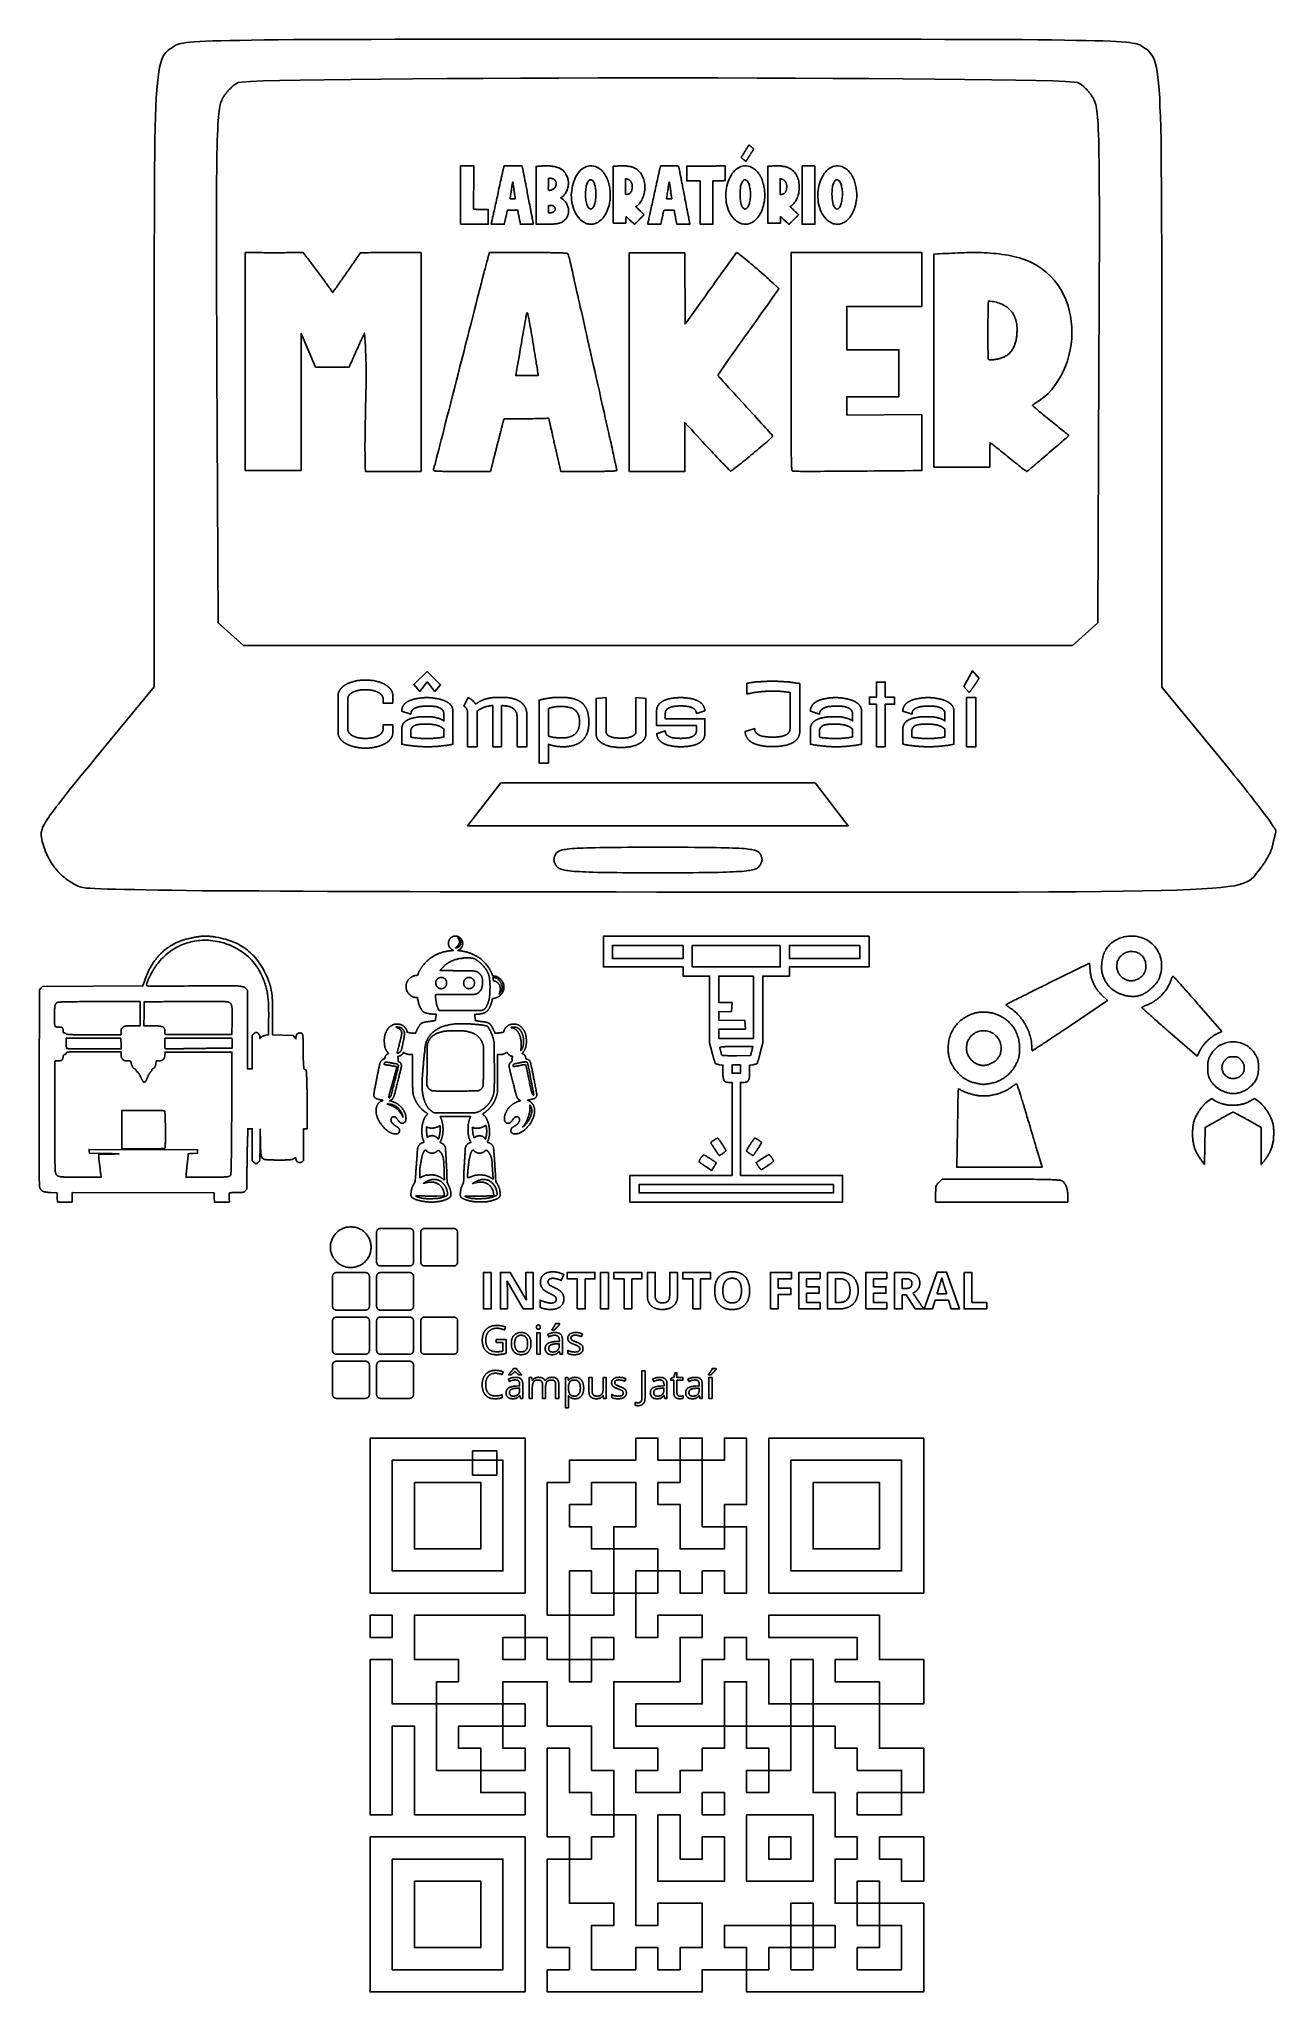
# Model space of a CAD drawing. Extents: x -419 to 419, y -275 to 1047.
import ezdxf

# ---------------------------------------------------------------- set-up
doc = ezdxf.new("R2010")
doc.units = 0
doc.layers.get('0').update_dxf_attribs({"linetype": 'CONTINUOUS'})
picture_1 = doc.add_image_def('image1.svg', size_in_pixel=(33, 33))

msp = doc.modelspace()

# ---------------------------------------------------------------- linework, layer by layer
for points in [[(402.1, 478.6), (400.6, 477.5), (398.8, 476.5), (396.6, 475.6), (393.8, 474.8), (390.4, 474), (386.3, 473.4), (381.3, 472.8), (375.5, 472.2), (368.5, 471.8), (360.5, 471.3), (351.3, 471), (340.7, 470.7), (328.7, 470.4), (315.2, 470.2), (300.1, 470), (283.3, 469.9), (264.6, 469.8), (244.1, 469.7), (221.5, 469.7), (196.8, 469.7), (170, 469.6), (140.8, 469.7), (109.2, 469.7), (75.1, 469.7), (38.4, 469.7), (-1, 469.7), (-28.3, 469.8), (-54.5, 469.8), (-79.5, 469.8), (-103.4, 469.8), (-126.2, 469.9), (-147.8, 469.9), (-168.4, 470), (-187.9, 470), (-206.4, 470.1), (-223.9, 470.1), (-240.3, 470.2), (-255.8, 470.3), (-270.3, 470.4), (-283.9, 470.5), (-296.6, 470.5), (-308.4, 470.6), (-319.3, 470.8), (-329.3, 470.9), (-338.5, 471), (-346.9, 471.1), (-354.5, 471.3), (-361.4, 471.4), (-367.5, 471.6), (-372.8, 471.7), (-377.4, 471.9), (-381.4, 472.1), (-384.7, 472.3), (-387.3, 472.4), (-389.3, 472.7), (-390.7, 472.9), (-391.5, 473.1), (-391.5, 473.1), (-392.8, 473.7), (-394.1, 474.4), (-395.4, 475), (-396.6, 475.7), (-397.8, 476.5), (-399, 477.2), (-400.1, 478), (-401.2, 478.8), (-402.2, 479.7), (-403.3, 480.5), (-404.3, 481.4), (-405.2, 482.3), (-406.2, 483.3), (-407, 484.3), (-407.9, 485.3), (-408.7, 486.3), (-409.5, 487.4), (-410.3, 488.5), (-411, 489.6), (-411.7, 490.8), (-412.4, 492), (-413, 493.2), (-413.7, 494.5), (-414.2, 495.7), (-414.8, 497), (-415.3, 498.4), (-415.8, 499.7), (-416.2, 501.1), (-416.6, 502.6), (-417, 504), (-417.3, 505.5), (-417.5, 506.3), (-417.6, 507), (-417.7, 507.7), (-417.8, 508.4), (-417.7, 509.2), (-417.7, 509.9), (-417.6, 510.7), (-417.4, 511.5), (-417.1, 512.3), (-416.8, 513.2), (-416.3, 514.2), (-415.8, 515.3), (-415.2, 516.4), (-414.4, 517.6), (-413.6, 518.9), (-412.6, 520.4), (-411.6, 521.9), (-410.4, 523.6), (-409, 525.4), (-407.5, 527.4), (-405.9, 529.5), (-404.1, 531.8), (-402.2, 534.2), (-400.1, 536.9), (-397.8, 539.7), (-395.3, 542.7), (-392.7, 546), (-389.9, 549.4), (-386.9, 553.1), (-383.6, 557), (-380.2, 561.2), (-341.2, 608.6), (-341.2, 816.1), (-341.2, 837.1), (-341.2, 856.8), (-341.2, 875.1), (-341.2, 892.1), (-341.2, 907.8), (-341.1, 922.4), (-341.1, 935.7), (-341, 948), (-340.9, 959.3), (-340.8, 969.5), (-340.7, 978.8), (-340.5, 987.2), (-340.3, 994.7), (-340, 1001.4), (-339.8, 1007.4), (-339.4, 1012.7), (-339, 1017.4), (-338.6, 1021.4), (-338.1, 1024.9), (-337.6, 1028), (-337, 1030.5), (-336.3, 1032.7), (-335.6, 1034.5), (-334.8, 1036.1), (-333.9, 1037.3), (-333, 1038.4), (-331.9, 1039.4), (-330.8, 1040.3), (-329.6, 1041.1), (-328.4, 1041.9), (-327, 1042.8), (-326.3, 1043.2), (-325.5, 1043.6), (-324.4, 1043.9), (-323, 1044.2), (-321.3, 1044.5), (-319.3, 1044.8), (-316.8, 1045), (-313.8, 1045.3), (-310.3, 1045.5), (-306.2, 1045.7), (-301.5, 1045.9), (-296.1, 1046), (-290, 1046.2), (-283.1, 1046.3), (-275.3, 1046.5), (-266.8, 1046.6), (-257.3, 1046.7), (-246.8, 1046.8), (-235.3, 1046.8), (-222.7, 1046.9), (-209, 1047), (-194.2, 1047), (-178.1, 1047.1), (-160.8, 1047.1), (-142.2, 1047.1), (-122.2, 1047.2), (-100.8, 1047.2), (-77.9, 1047.2), (-53.5, 1047.2), (-27.6, 1047.2), (0, 1047.2), (27.6, 1047.2), (53.5, 1047.2), (77.9, 1047.2), (100.8, 1047.2), (122.2, 1047.2), (142.2, 1047.1), (160.8, 1047.1), (178.1, 1047.1), (194.2, 1047), (209, 1047), (222.7, 1046.9), (235.3, 1046.8), (246.8, 1046.8), (257.3, 1046.7), (266.8, 1046.6), (275.3, 1046.5), (283.1, 1046.3), (289.9, 1046.2), (296.1, 1046), (301.5, 1045.9), (306.2, 1045.7), (310.3, 1045.5), (313.8, 1045.3), (316.8, 1045), (319.3, 1044.8), (321.3, 1044.5), (323, 1044.2), (324.4, 1043.9), (325.5, 1043.6), (326.3, 1043.2), (327, 1042.8), (328.4, 1041.9), (329.6, 1041.1), (330.8, 1040.3), (331.9, 1039.4), (333, 1038.4), (333.9, 1037.3), (334.8, 1036.1), (335.6, 1034.5), (336.3, 1032.7), (337, 1030.5), (337.6, 1028), (338.1, 1024.9), (338.6, 1021.4), (339, 1017.4), (339.4, 1012.7), (339.8, 1007.4), (340, 1001.4), (340.3, 994.7), (340.5, 987.2), (340.7, 978.8), (340.8, 969.5), (340.9, 959.2), (341, 948), (341.1, 935.7), (341.1, 922.3), (341.2, 907.8), (341.2, 892), (341.2, 875), (341.2, 856.7), (341.2, 837.1), (341.2, 816), (341.2, 608.4), (380.3, 561), (382.4, 558.5), (384.4, 556), (386.4, 553.6), (388.4, 551.1), (390.3, 548.7), (392.2, 546.4), (394, 544.1), (395.8, 541.8), (397.6, 539.6), (399.3, 537.4), (401, 535.3), (402.6, 533.3), (404.1, 531.3), (405.6, 529.4), (407, 527.6), (408.3, 525.8), (409.6, 524.1), (410.8, 522.5), (411.9, 521), (413, 519.6), (413.9, 518.3), (414.8, 517), (415.6, 515.9), (416.3, 514.8), (416.9, 513.9), (417.5, 513.1), (417.9, 512.4), (418.2, 511.8), (418.4, 511.3), (418.5, 511), (418.6, 510.8), (418.5, 510.6), (418.5, 510.4), (418.4, 510.2), (418.4, 510), (418.3, 509.8), (418.2, 509.6), (418.2, 509.3), (418.1, 509), (418, 508.8), (418, 508.5), (417.9, 508.2), (417.8, 507.9), (417.7, 507.5), (417.7, 507.2), (417.6, 506.9), (417.5, 506.5), (417.4, 506.2), (417.3, 505.8), (417.2, 505.4), (417.1, 505.1), (417.1, 504.7), (417, 504.3), (416.9, 503.9), (416.8, 503.6), (416.7, 503.2), (416.6, 502.8), (416.5, 502.4), (416.5, 502), (416.4, 501.6), (416.3, 501.2), (416.2, 500.9), (416.1, 500.5), (416, 500.1), (415.9, 499.7), (415.7, 499.2), (415.6, 498.8), (415.4, 498.3), (415.2, 497.8), (415, 497.3), (414.8, 496.8), (414.6, 496.3), (414.3, 495.8), (414.1, 495.3), (413.8, 494.8), (413.5, 494.2), (413.3, 493.7), (413, 493.2), (412.7, 492.6), (412.3, 492.1), (412, 491.6), (411.7, 491), (411.4, 490.5), (411, 490), (410.7, 489.4), (410.3, 488.9), (410, 488.4), (409.6, 487.9), (409.3, 487.4), (408.9, 486.9), (408.5, 486.4), (408.2, 486), (407.8, 485.5), (406.5, 483.9), (405.4, 482.5), (404.4, 481.1), (403.3, 479.8)], [(298.8, 853.7), (298.8, 866.7), (298.9, 879), (298.9, 890.5), (299, 901.3), (299, 911.3), (299, 920.7), (299, 929.4), (299, 937.5), (298.9, 944.9), (298.9, 951.8), (298.8, 958.1), (298.8, 963.9), (298.7, 969.2), (298.6, 974), (298.5, 978.4), (298.4, 982.3), (298.2, 985.8), (298.1, 989), (297.9, 991.8), (297.7, 994.3), (297.5, 996.5), (297.3, 998.4), (297, 1000.1), (296.8, 1001.5), (296.5, 1002.8), (296.2, 1003.9), (295.9, 1004.9), (295.5, 1005.7), (295.1, 1006.5), (294.9, 1006.9), (294.7, 1007.4), (294.4, 1007.8), (294.1, 1008.3), (293.8, 1008.7), (293.5, 1009.1), (293.2, 1009.6), (292.9, 1010), (292.5, 1010.5), (292.2, 1010.9), (291.8, 1011.3), (291.5, 1011.8), (291.1, 1012.2), (290.8, 1012.6), (290.4, 1013), (290, 1013.4), (289.6, 1013.8), (289.2, 1014.2), (288.9, 1014.5), (288.5, 1014.9), (288.1, 1015.2), (287.7, 1015.5), (287.3, 1015.9), (286.9, 1016.1), (286.6, 1016.4), (286.2, 1016.7), (285.8, 1016.9), (285.4, 1017.2), (285.1, 1017.4), (284.7, 1017.6), (284.4, 1017.7), (281.8, 1018.1), (276.1, 1018.5), (267.5, 1018.8), (256.1, 1019.1), (242.3, 1019.4), (226.1, 1019.7), (207.8, 1019.9), (187.8, 1020.1), (166, 1020.3), (142.9, 1020.5), (118.5, 1020.6), (93.2, 1020.7), (67.1, 1020.8), (40.5, 1020.9), (13.5, 1020.9), (-13.5, 1020.9), (-40.5, 1020.9), (-67.1, 1020.8), (-93.2, 1020.7), (-118.5, 1020.6), (-142.9, 1020.5), (-166, 1020.3), (-187.8, 1020.1), (-207.9, 1019.9), (-226.1, 1019.7), (-242.3, 1019.4), (-256.1, 1019.1), (-267.5, 1018.8), (-276.1, 1018.5), (-281.8, 1018.1), (-284.4, 1017.7), (-284.7, 1017.6), (-285.1, 1017.4), (-285.4, 1017.2), (-285.8, 1016.9), (-286.2, 1016.7), (-286.6, 1016.4), (-286.9, 1016.1), (-287.3, 1015.9), (-287.7, 1015.5), (-288.1, 1015.2), (-288.5, 1014.9), (-288.9, 1014.5), (-289.3, 1014.2), (-289.6, 1013.8), (-290, 1013.4), (-290.4, 1013), (-290.8, 1012.6), (-291.1, 1012.2), (-291.5, 1011.8), (-291.9, 1011.3), (-292.2, 1010.9), (-292.5, 1010.5), (-292.9, 1010), (-293.2, 1009.6), (-293.5, 1009.1), (-293.8, 1008.7), (-294.1, 1008.3), (-294.4, 1007.8), (-294.7, 1007.4), (-294.9, 1006.9), (-295.1, 1006.5), (-295.5, 1005.7), (-295.9, 1004.9), (-296.2, 1003.9), (-296.5, 1002.8), (-296.8, 1001.5), (-297, 1000.1), (-297.3, 998.4), (-297.5, 996.5), (-297.7, 994.3), (-297.9, 991.8), (-298.1, 989), (-298.2, 985.8), (-298.4, 982.3), (-298.5, 978.4), (-298.6, 974), (-298.7, 969.2), (-298.8, 963.9), (-298.8, 958.1), (-298.9, 951.8), (-298.9, 944.9), (-299, 937.5), (-299, 929.4), (-299, 920.7), (-299, 911.3), (-299, 901.3), (-298.9, 890.5), (-298.9, 879), (-298.9, 866.7), (-298.8, 853.7), (-298.7, 839.8), (-298.7, 825), (-297.9, 651.9), (-289.3, 644.2), (-280.7, 636.5), (280.7, 636.5), (289.3, 644.2), (297.9, 651.9), (298.7, 825), (298.7, 839.8)], [(56.4, 967), (56.4, 967.1), (56.5, 967.2), (56.6, 967.4), (56.7, 967.6), (56.8, 967.8), (57, 968.1), (57.2, 968.4), (57.4, 968.7), (57.6, 969.1), (57.8, 969.4), (58.1, 969.8), (58.3, 970.2), (58.5, 970.6), (58.8, 971), (59, 971.4), (59.3, 971.8), (59.5, 972.2), (59.8, 972.6), (60, 973), (60.3, 973.4), (60.5, 973.7), (60.7, 974), (60.9, 974.3), (61.1, 974.6), (61.2, 974.8), (61.3, 975), (61.5, 975.2), (61.5, 975.3), (61.6, 975.4), (61.6, 975.4), (61.7, 975.4), (61.7, 975.4), (61.7, 975.4), (61.7, 975.4), (61.8, 975.3), (61.8, 975.3), (61.9, 975.3), (61.9, 975.2), (62, 975.2), (62.1, 975.1), (62.2, 975.1), (62.2, 975), (62.3, 974.9), (62.4, 974.8), (62.5, 974.8), (62.6, 974.7), (62.8, 974.6), (62.9, 974.5), (63, 974.4), (63.1, 974.3), (63.3, 974.2), (63.4, 974.1), (63.5, 973.9), (63.7, 973.8), (63.8, 973.7), (64, 973.6), (64.2, 973.4), (64.3, 973.3), (64.5, 973.1), (64.7, 973), (64.9, 972.8), (64.7, 972.6), (64.5, 972.3), (64.4, 972), (64.2, 971.7), (64, 971.4), (63.9, 971.2), (63.7, 970.9), (63.5, 970.6), (63.4, 970.3), (63.2, 970.1), (63, 969.8), (62.9, 969.5), (62.7, 969.3), (62.5, 969), (62.3, 968.7), (62.2, 968.5), (62, 968.2), (61.8, 967.9), (61.7, 967.7), (61.5, 967.4), (61.3, 967.1), (61.1, 966.9), (61, 966.6), (60.8, 966.3), (60.6, 966.1), (60.4, 965.8), (60.3, 965.5), (60.1, 965.3), (59.9, 965), (59.7, 964.7), (59.5, 964.4), (59.5, 964.4), (59.5, 964.5), (59.4, 964.5), (59.3, 964.5), (59.3, 964.6), (59.2, 964.7), (59, 964.7), (58.9, 964.8), (58.8, 964.9), (58.7, 965), (58.5, 965.1), (58.4, 965.2), (58.3, 965.4), (58.1, 965.5), (58, 965.6), (57.8, 965.7), (57.7, 965.8), (57.5, 966), (57.4, 966.1), (57.3, 966.2), (57.1, 966.3), (57, 966.4), (56.9, 966.5), (56.8, 966.6), (56.7, 966.7), (56.6, 966.8), (56.5, 966.8), (56.5, 966.9), (56.4, 966.9), (56.4, 966.9), (56.4, 967)], [(-133.7, 961.3), (-133.6, 961.3), (-133.5, 961.3), (-133.4, 961.3), (-133.2, 961.3), (-133, 961.3), (-132.7, 961.3), (-132.5, 961.3), (-132.2, 961.3), (-131.9, 961.3), (-131.6, 961.3), (-131.2, 961.3), (-130.9, 961.3), (-130.5, 961.3), (-130.2, 961.3), (-129.8, 961.3), (-129.4, 961.3), (-129, 961.3), (-128.6, 961.3), (-128.2, 961.3), (-127.8, 961.3), (-127.4, 961.3), (-127.1, 961.3), (-126.7, 961.3), (-126.3, 961.3), (-126, 961.3), (-125.6, 961.3), (-125.3, 961.3), (-125, 961.3), (-124.7, 961.3), (-124.7, 960.4), (-124.7, 959.4), (-124.7, 958.5), (-124.7, 957.5), (-124.7, 956.6), (-124.8, 955.6), (-124.8, 954.7), (-124.8, 953.7), (-124.8, 952.8), (-124.8, 951.8), (-124.8, 950.9), (-124.8, 949.9), (-124.8, 949), (-124.8, 948), (-124.8, 947.1), (-124.8, 946.2), (-124.8, 945.2), (-124.9, 944.3), (-124.9, 943.3), (-124.9, 942.4), (-124.9, 941.4), (-124.9, 940.5), (-124.9, 939.5), (-124.9, 938.6), (-124.9, 937.6), (-124.9, 936.7), (-124.9, 935.8), (-124.9, 934.8), (-124.9, 933.9), (-124.9, 932.9), (-124.9, 932), (-124.6, 932), (-124.3, 932), (-124, 932), (-123.6, 932), (-123.3, 932), (-123, 931.9), (-122.7, 931.9), (-122.3, 931.9), (-122, 931.9), (-121.7, 931.9), (-121.4, 931.9), (-121, 931.9), (-120.7, 931.9), (-120.4, 931.9), (-120.1, 931.9), (-119.7, 931.9), (-119.4, 931.9), (-119.1, 931.8), (-118.8, 931.8), (-118.4, 931.8), (-118.1, 931.8), (-117.8, 931.8), (-117.5, 931.8), (-117.1, 931.8), (-116.8, 931.8), (-116.5, 931.8), (-116.2, 931.8), (-115.8, 931.8), (-115.5, 931.8), (-115.2, 931.8), (-114.9, 931.8), (-114.9, 921.8), (-115.7, 921.8), (-116.6, 921.8), (-117.4, 921.8), (-118.3, 921.8), (-119.2, 921.8), (-120, 921.8), (-120.9, 921.9), (-121.7, 921.9), (-122.6, 921.9), (-123.4, 921.9), (-124.2, 921.9), (-125, 921.9), (-125.8, 921.9), (-126.5, 921.9), (-127.3, 921.9), (-128, 921.9), (-128.6, 921.9), (-129.3, 921.9), (-129.9, 921.9), (-130.5, 921.9), (-131, 921.9), (-131.5, 921.9), (-132, 921.9), (-132.4, 921.9), (-132.7, 921.9), (-133.1, 921.9), (-133.3, 922), (-133.5, 922), (-133.7, 922), (-133.8, 922), (-133.8, 922), (-133.8, 961.3), (-133.8, 961.3)], [(-112.6, 923.6), (-112.5, 924.2), (-112.3, 924.9), (-112.1, 925.7), (-112, 926.6), (-111.7, 927.5), (-111.5, 928.5), (-111.3, 929.5), (-111, 930.6), (-110.8, 931.8), (-110.5, 933), (-110.3, 934.2), (-110, 935.5), (-109.7, 936.8), (-109.4, 938.1), (-109.1, 939.4), (-108.8, 940.7), (-108.5, 942.1), (-108.2, 943.4), (-108, 944.7), (-107.7, 946), (-107.4, 947.3), (-107.1, 948.6), (-106.8, 949.8), (-106.6, 951), (-106.3, 952.1), (-106.1, 953.2), (-106, 953.6), (-105.9, 954), (-105.8, 954.4), (-105.8, 954.8), (-105.7, 955.1), (-105.6, 955.5), (-105.5, 955.9), (-105.4, 956.2), (-105.4, 956.6), (-105.3, 956.9), (-105.2, 957.2), (-105.1, 957.5), (-105.1, 957.9), (-105, 958.1), (-104.9, 958.4), (-104.9, 958.7), (-104.8, 959), (-104.8, 959.2), (-104.7, 959.4), (-104.7, 959.7), (-104.6, 959.9), (-104.6, 960.1), (-104.5, 960.2), (-104.5, 960.4), (-104.4, 960.5), (-104.4, 960.7), (-104.4, 960.8), (-104.4, 960.8), (-104.4, 960.9), (-104.3, 961), (-104.3, 961), (-104.2, 961.3), (-98.2, 961.3), (-97.8, 961.3), (-97.3, 961.3), (-96.9, 961.3), (-96.5, 961.3), (-96.2, 961.3), (-95.8, 961.3), (-95.5, 961.3), (-95.2, 961.3), (-94.9, 961.3), (-94.6, 961.3), (-94.4, 961.3), (-94.1, 961.3), (-93.9, 961.3), (-93.7, 961.3), (-93.5, 961.3), (-93.3, 961.3), (-93.2, 961.3), (-93, 961.3), (-92.9, 961.3), (-92.7, 961.3), (-92.6, 961.3), (-92.5, 961.3), (-92.4, 961.2), (-92.3, 961.2), (-92.3, 961.2), (-92.2, 961.2), (-92.2, 961.2), (-92.1, 961.2), (-92.1, 961.2), (-92.1, 961.2), (-92.1, 961.2), (-92.1, 961.1), (-92, 961.1), (-92, 961.1), (-92, 961.1), (-92, 961), (-92, 961), (-92, 960.9), (-92, 960.8), (-91.9, 960.8), (-91.9, 960.7), (-91.9, 960.6), (-91.9, 960.6), (-91.9, 960.5), (-91.8, 960.4), (-91.8, 960.3), (-91.8, 960.2), (-91.8, 960.1), (-91.7, 960), (-91.7, 959.8), (-91.7, 959.7), (-91.7, 959.6), (-91.6, 959.5), (-91.6, 959.4), (-91.6, 959.2), (-91.6, 959.1), (-91.5, 959), (-91.5, 958.8), (-91.5, 958.7), (-91.5, 958.6), (-91.4, 958.4), (-91.4, 958.3), (-91.4, 958), (-91.3, 957.6), (-91.2, 957.2), (-91.1, 956.8), (-91, 956.4), (-90.9, 955.9), (-90.8, 955.3), (-90.7, 954.8), (-90.6, 954.2), (-90.5, 953.6), (-90.4, 952.9), (-90.2, 952.2), (-90.1, 951.5), (-90, 950.7), (-89.8, 949.9), (-89.6, 949.1), (-89.5, 948.2), (-89.3, 947.3), (-89.1, 946.4), (-88.9, 945.4), (-88.7, 944.4), (-88.5, 943.3), (-88.3, 942.2), (-88.1, 941.1), (-87.9, 940), (-87.6, 938.8), (-87.4, 937.5), (-87.2, 936.3), (-86.9, 935), (-86.6, 933.6), (-86.4, 932.3), (-86.3, 931.7), (-86.2, 931.2), (-86.1, 930.7), (-86, 930.2), (-85.9, 929.7), (-85.8, 929.2), (-85.7, 928.7), (-85.6, 928.2), (-85.5, 927.8), (-85.4, 927.3), (-85.3, 926.9), (-85.3, 926.5), (-85.2, 926.1), (-85.1, 925.7), (-85, 925.3), (-85, 924.9), (-84.9, 924.6), (-84.8, 924.3), (-84.8, 923.9), (-84.7, 923.7), (-84.7, 923.4), (-84.6, 923.1), (-84.6, 922.9), (-84.6, 922.7), (-84.5, 922.5), (-84.5, 922.4), (-84.5, 922.3), (-84.4, 922.1), (-84.4, 922.1), (-84.4, 922), (-84.4, 922), (-84.4, 922), (-84.4, 922), (-84.5, 922), (-84.5, 921.9), (-84.5, 921.9), (-84.5, 921.9), (-84.6, 921.9), (-84.6, 921.9), (-84.7, 921.9), (-84.8, 921.9), (-84.9, 921.9), (-84.9, 921.9), (-85, 921.9), (-85.2, 921.9), (-85.3, 921.8), (-85.4, 921.8), (-85.5, 921.8), (-85.7, 921.8), (-85.9, 921.8), (-86, 921.8), (-86.2, 921.8), (-86.4, 921.8), (-86.6, 921.8), (-86.9, 921.8), (-87.1, 921.8), (-87.3, 921.8), (-87.6, 921.8), (-87.9, 921.8), (-88.2, 921.8), (-88.5, 921.8), (-88.8, 921.8), (-93.2, 921.8), (-94, 926.2), (-94.1, 926.5), (-94.1, 926.7), (-94.2, 927), (-94.2, 927.2), (-94.3, 927.4), (-94.3, 927.6), (-94.3, 927.8), (-94.4, 928.1), (-94.4, 928.3), (-94.5, 928.5), (-94.5, 928.7), (-94.5, 928.9), (-94.6, 929.1), (-94.6, 929.2), (-94.6, 929.4), (-94.7, 929.6), (-94.7, 929.7), (-94.7, 929.9), (-94.8, 930), (-94.8, 930.2), (-94.8, 930.3), (-94.8, 930.4), (-94.9, 930.5), (-94.9, 930.6), (-94.9, 930.7), (-94.9, 930.8), (-94.9, 930.9), (-94.9, 930.9), (-94.9, 931), (-95, 931), (-95, 931.1), (-95, 931.4), (-95.3, 931.4), (-95.5, 931.4), (-95.7, 931.4), (-95.9, 931.4), (-96.1, 931.4), (-96.4, 931.4), (-96.6, 931.3), (-96.8, 931.3), (-97, 931.3), (-97.3, 931.3), (-97.5, 931.3), (-97.7, 931.3), (-97.9, 931.3), (-98.1, 931.3), (-98.4, 931.3), (-98.6, 931.3), (-98.8, 931.3), (-99, 931.3), (-99.3, 931.3), (-99.5, 931.3), (-99.7, 931.3), (-99.9, 931.3), (-100.2, 931.3), (-100.4, 931.3), (-100.6, 931.3), (-100.8, 931.3), (-101.1, 931.3), (-101.3, 931.3), (-101.5, 931.3), (-101.7, 931.3), (-102, 931.3), (-102, 931.3), (-102, 931.3), (-102, 931.2), (-102, 931.2), (-102, 931.2), (-102, 931.1), (-102, 931.1), (-102, 931), (-102.1, 931), (-102.1, 930.9), (-102.1, 930.8), (-102.1, 930.7), (-102.1, 930.6), (-102.2, 930.5), (-102.2, 930.4), (-102.2, 930.3), (-102.2, 930.2), (-102.3, 930.1), (-102.3, 930), (-102.3, 929.9), (-102.3, 929.7), (-102.4, 929.6), (-102.4, 929.5), (-102.4, 929.3), (-102.5, 929.2), (-102.5, 929.1), (-102.5, 928.9), (-102.5, 928.8), (-102.6, 928.6), (-102.6, 928.5), (-102.6, 928.3), (-102.7, 928.2), (-102.7, 928), (-102.7, 927.9), (-102.8, 927.7), (-102.8, 927.5), (-102.9, 927.4), (-102.9, 927.2), (-102.9, 927), (-103, 926.9), (-103, 926.7), (-103, 926.5), (-103.1, 926.4), (-103.1, 926.2), (-103.2, 926), (-103.2, 925.9), (-103.2, 925.7), (-103.3, 925.5), (-103.3, 925.4), (-103.3, 925.2), (-103.4, 925.1), (-103.4, 924.9), (-103.4, 924.8), (-103.5, 924.6), (-103.5, 924.5), (-103.5, 924.4), (-103.6, 924.2), (-103.6, 924.1), (-103.6, 924), (-103.6, 923.9), (-103.7, 923.8), (-103.7, 923.7), (-104.1, 921.8), (-108.6, 921.8), (-109, 921.8), (-109.3, 921.8), (-109.7, 921.8), (-110, 921.8), (-110.3, 921.8), (-110.6, 921.8), (-110.8, 921.8), (-111.1, 921.8), (-111.3, 921.8), (-111.5, 921.8), (-111.7, 921.8), (-111.9, 921.8), (-112, 921.8), (-112.2, 921.8), (-112.3, 921.8), (-112.4, 921.8), (-112.5, 921.9), (-112.6, 921.9), (-112.7, 921.9), (-112.7, 921.9), (-112.8, 921.9), (-112.8, 921.9), (-112.9, 921.9), (-112.9, 921.9), (-112.9, 922), (-113, 922), (-113, 922), (-113, 922), (-113, 922), (-113, 922.1), (-113, 922.1), (-112.9, 922.2), (-112.9, 922.4), (-112.8, 922.7), (-112.7, 923.1)], [(-82.1, 961), (-81.6, 961), (-81.1, 961.1), (-80.6, 961.1), (-80.2, 961.1), (-79.7, 961.2), (-79.2, 961.2), (-78.7, 961.2), (-78.3, 961.3), (-77.8, 961.3), (-77.3, 961.3), (-76.8, 961.3), (-76.4, 961.3), (-75.9, 961.3), (-75.4, 961.3), (-74.9, 961.3), (-74.5, 961.3), (-74, 961.3), (-73.5, 961.3), (-73.1, 961.3), (-72.6, 961.2), (-72.1, 961.2), (-71.7, 961.1), (-71.2, 961), (-70.7, 961), (-70.3, 960.9), (-69.8, 960.8), (-69.3, 960.7), (-68.9, 960.5), (-68.4, 960.4), (-68, 960.2), (-67.1, 959.9), (-66.3, 959.5), (-65.6, 959.1), (-64.9, 958.6), (-64.2, 958.1), (-63.7, 957.5), (-63.1, 956.9), (-62.7, 956.3), (-62.3, 955.6), (-61.9, 954.9), (-61.6, 954.2), (-61.3, 953.5), (-61.1, 952.7), (-60.9, 952), (-60.8, 951.2), (-60.7, 950.5), (-60.7, 949.7), (-60.7, 948.9), (-60.8, 948.2), (-60.9, 947.4), (-61.1, 946.6), (-61.3, 945.9), (-61.5, 945.2), (-61.8, 944.5), (-62.1, 943.8), (-62.5, 943.1), (-62.9, 942.5), (-63.3, 941.9), (-63.8, 941.4), (-64.3, 940.8), (-64.9, 940.3), (-64.9, 940.3), (-65, 940.3), (-65, 940.2), (-65.1, 940.2), (-65.1, 940.2), (-65.2, 940.1), (-65.2, 940.1), (-65.2, 940.1), (-65.3, 940), (-65.3, 940), (-65.3, 940), (-65.4, 939.9), (-65.4, 939.9), (-65.4, 939.9), (-65.5, 939.8), (-65.5, 939.8), (-65.5, 939.8), (-65.6, 939.8), (-65.6, 939.7), (-65.6, 939.7), (-65.6, 939.7), (-65.6, 939.7), (-65.7, 939.7), (-65.7, 939.6), (-65.7, 939.6), (-65.7, 939.6), (-65.7, 939.6), (-65.7, 939.6), (-65.7, 939.6), (-65.7, 939.6), (-65.7, 939.5), (-65.7, 939.5), (-65.7, 939.5), (-65.7, 939.5), (-65.7, 939.5), (-65.7, 939.5), (-65.7, 939.5), (-65.7, 939.5), (-65.7, 939.5), (-65.7, 939.5), (-65.7, 939.5), (-65.7, 939.5), (-65.7, 939.5), (-65.7, 939.5), (-65.7, 939.4), (-65.6, 939.4), (-65.6, 939.4), (-65.6, 939.4), (-65.6, 939.4), (-65.6, 939.4), (-65.6, 939.4), (-65.6, 939.4), (-65.6, 939.4), (-65.5, 939.4), (-65.5, 939.4), (-65.5, 939.4), (-65.5, 939.4), (-65.5, 939.3), (-65.5, 939.3), (-65.5, 939.3), (-65.4, 939.3), (-65.4, 939.3), (-64.9, 939), (-64.4, 938.7), (-63.9, 938.3), (-63.5, 937.9), (-63.1, 937.5), (-62.7, 937), (-62.3, 936.5), (-62, 936), (-61.7, 935.4), (-61.4, 934.8), (-61.2, 934.3), (-61, 933.7), (-60.8, 933), (-60.7, 932.4), (-60.6, 931.8), (-60.6, 931.1), (-60.6, 930.5), (-60.6, 929.9), (-60.7, 929.2), (-60.8, 928.6), (-61, 928), (-61.2, 927.4), (-61.5, 926.8), (-61.8, 926.3), (-62.1, 925.7), (-62.5, 925.2), (-63, 924.7), (-63.5, 924.3), (-64.1, 923.8), (-64.7, 923.4), (-65.4, 923.1), (-65.6, 923), (-65.8, 922.9), (-66.1, 922.8), (-66.3, 922.7), (-66.6, 922.6), (-66.8, 922.5), (-67.1, 922.5), (-67.4, 922.4), (-67.7, 922.3), (-68.1, 922.3), (-68.4, 922.2), (-68.8, 922.2), (-69.1, 922.1), (-69.5, 922.1), (-69.9, 922), (-70.4, 922), (-70.8, 921.9), (-71.3, 921.9), (-71.8, 921.9), (-72.3, 921.9), (-72.8, 921.8), (-73.4, 921.8), (-73.9, 921.8), (-74.5, 921.8), (-75.2, 921.8), (-75.8, 921.8), (-76.5, 921.8), (-77.2, 921.8), (-77.9, 921.8), (-78.7, 921.8), (-79.4, 921.8), (-82.5, 921.9), (-82.5, 941.4), (-82.5, 961)], [(-72, 945.1), (-71.5, 945.3), (-71.1, 945.5), (-70.8, 945.8), (-70.4, 946), (-70.1, 946.3), (-69.8, 946.6), (-69.6, 947), (-69.4, 947.3), (-69.2, 947.7), (-69.1, 948), (-69, 948.4), (-68.9, 948.8), (-68.9, 949.1), (-68.9, 949.5), (-68.9, 949.9), (-69, 950.2), (-69.1, 950.6), (-69.2, 950.9), (-69.4, 951.2), (-69.6, 951.5), (-69.9, 951.8), (-70.2, 952), (-70.5, 952.3), (-70.8, 952.5), (-71.2, 952.6), (-71.6, 952.7), (-72.1, 952.8), (-72.6, 952.9), (-73.1, 952.9), (-74.2, 952.8), (-74.2, 948.7), (-74.2, 948.3), (-74.2, 947.9), (-74.2, 947.5), (-74.2, 947.2), (-74.2, 946.9), (-74.3, 946.6), (-74.3, 946.3), (-74.3, 946.1), (-74.2, 945.9), (-74.2, 945.7), (-74.2, 945.5), (-74.2, 945.3), (-74.2, 945.2), (-74.2, 945.1), (-74.2, 945), (-74.1, 944.9), (-74.1, 944.8), (-74.1, 944.8), (-74, 944.7), (-74, 944.7), (-73.9, 944.7), (-73.8, 944.7), (-73.8, 944.7), (-73.7, 944.7), (-73.6, 944.7), (-73.5, 944.7), (-73.4, 944.7), (-73.3, 944.8), (-73.2, 944.8), (-73.1, 944.8), (-72.9, 944.8), (-72.4, 945)], [(-54.7, 927.4), (-55.6, 928.8), (-56.3, 930.2), (-57, 931.8), (-57.5, 933.3), (-58, 934.9), (-58.3, 936.5), (-58.5, 938.1), (-58.6, 939.8), (-58.7, 941.4), (-58.6, 943.1), (-58.4, 944.7), (-58.2, 946.3), (-57.9, 947.9), (-57.5, 949.4), (-57, 950.8), (-56.4, 952.3), (-55.8, 953.6), (-55.1, 954.9), (-54.3, 956.1), (-53.5, 957.1), (-52.6, 958.1), (-51.6, 959), (-50.6, 959.7), (-49.5, 960.3), (-48.4, 960.8), (-47.3, 961.1), (-46.1, 961.3), (-44.8, 961.3), (-43.6, 961.2), (-42.3, 960.8), (-41.4, 960.5), (-40.6, 960.1), (-39.9, 959.6), (-39.2, 959.1), (-38.5, 958.6), (-37.9, 958), (-37.3, 957.4), (-36.7, 956.7), (-36.2, 956), (-35.7, 955.2), (-35.3, 954.4), (-34.8, 953.6), (-34.5, 952.8), (-34.1, 951.9), (-33.8, 951), (-33.5, 950.1), (-33.3, 949.2), (-33, 948.3), (-32.8, 947.4), (-32.7, 946.5), (-32.5, 945.6), (-32.4, 944.7), (-32.3, 943.8), (-32.3, 942.9), (-32.3, 942), (-32.3, 941.2), (-32.3, 940.4), (-32.3, 939.6), (-32.4, 938.8), (-32.4, 938.1), (-32.5, 937.4), (-32.8, 936), (-33.1, 934.6), (-33.5, 933.4), (-33.9, 932.2), (-34.3, 931), (-34.8, 929.9), (-35.4, 928.9), (-35.9, 927.9), (-36.5, 927), (-37.2, 926.2), (-37.8, 925.5), (-38.5, 924.8), (-39.3, 924.1), (-40, 923.6), (-40.8, 923.1), (-41.6, 922.7), (-42.4, 922.4), (-43.2, 922.1), (-44, 921.9), (-44.8, 921.8), (-45.6, 921.8), (-46.5, 921.9), (-47.3, 922), (-48.1, 922.2), (-49, 922.5), (-49.8, 922.9), (-50.6, 923.4), (-51.4, 923.9), (-52.2, 924.6), (-52.9, 925.3), (-53.7, 926.1)], [(-21.6, 926.7), (-21.6, 926.6), (-21.6, 926.4), (-21.6, 926.3), (-21.6, 926.1), (-21.6, 926), (-21.7, 925.9), (-21.7, 925.7), (-21.7, 925.6), (-21.7, 925.4), (-21.7, 925.3), (-21.7, 925.1), (-21.7, 925), (-21.7, 924.9), (-21.7, 924.7), (-21.7, 924.6), (-21.7, 924.4), (-21.7, 924.3), (-21.7, 924.1), (-21.7, 924), (-21.7, 923.9), (-21.7, 923.7), (-21.7, 923.6), (-21.7, 923.4), (-21.7, 923.3), (-21.7, 923.1), (-21.7, 923), (-21.7, 922.9), (-21.7, 922.7), (-21.7, 922.6), (-30.3, 922.6), (-30.3, 941.8), (-30.3, 961.1), (-29.9, 961.1), (-29.4, 961.1), (-28.9, 961.2), (-28.5, 961.2), (-28, 961.2), (-27.5, 961.2), (-27.1, 961.3), (-26.6, 961.3), (-26.2, 961.3), (-25.7, 961.3), (-25.2, 961.3), (-24.8, 961.3), (-24.3, 961.3), (-23.8, 961.3), (-23.4, 961.3), (-22.9, 961.3), (-22.5, 961.3), (-22, 961.3), (-21.5, 961.3), (-21.1, 961.2), (-20.6, 961.2), (-20.2, 961.1), (-19.7, 961), (-19.3, 960.9), (-18.8, 960.9), (-18.4, 960.8), (-17.9, 960.6), (-17.5, 960.5), (-17, 960.4), (-16.6, 960.2), (-16.2, 960), (-15.2, 959.6), (-14.4, 959.1), (-13.6, 958.5), (-12.9, 957.8), (-12.2, 957.1), (-11.6, 956.3), (-11.1, 955.5), (-10.6, 954.7), (-10.2, 953.8), (-9.8, 952.8), (-9.5, 951.9), (-9.3, 950.9), (-9.1, 949.9), (-9, 948.9), (-8.9, 947.9), (-8.9, 946.8), (-8.9, 945.8), (-9, 944.8), (-9.1, 943.8), (-9.3, 942.8), (-9.6, 941.8), (-9.9, 940.8), (-10.2, 939.9), (-10.6, 939), (-11, 938.1), (-11.5, 937.3), (-12.1, 936.6), (-12.6, 935.9), (-13.2, 935.2), (-13.9, 934.6), (-14.6, 934.1), (-14.6, 934.1), (-14.7, 934.1), (-14.7, 934), (-14.7, 934), (-14.7, 934), (-14.7, 934), (-14.8, 934), (-14.8, 934), (-14.8, 934), (-14.8, 933.9), (-14.8, 933.9), (-14.9, 933.9), (-14.9, 933.9), (-14.9, 933.9), (-14.9, 933.9), (-14.9, 933.9), (-14.9, 933.8), (-14.9, 933.8), (-14.9, 933.8), (-15, 933.8), (-15, 933.8), (-15, 933.8), (-15, 933.8), (-15, 933.8), (-15, 933.8), (-15, 933.7), (-15, 933.7), (-15, 933.7), (-15, 933.7), (-15, 933.7), (-15, 933.7), (-15, 933.7), (-14.9, 933.6), (-14.8, 933.5), (-14.7, 933.4), (-14.6, 933.3), (-14.5, 933.1), (-14.3, 933), (-14.1, 932.8), (-13.9, 932.6), (-13.7, 932.4), (-13.4, 932.2), (-13.2, 931.9), (-12.9, 931.7), (-12.7, 931.4), (-12.4, 931.2), (-12.2, 930.9), (-11.9, 930.7), (-11.6, 930.4), (-11.4, 930.2), (-11.1, 930), (-10.9, 929.7), (-10.6, 929.5), (-10.4, 929.3), (-10.2, 929.1), (-10, 928.9), (-9.9, 928.8), (-9.7, 928.6), (-9.6, 928.5), (-9.5, 928.4), (-9.4, 928.3), (-9.4, 928.3), (-9.4, 928.3), (-9.4, 928.2), (-9.5, 928.1), (-9.6, 928), (-9.8, 927.8), (-10, 927.6), (-10.2, 927.4), (-10.4, 927.2), (-10.6, 926.9), (-10.9, 926.7), (-11.2, 926.4), (-11.5, 926.1), (-11.8, 925.8), (-12.1, 925.5), (-12.4, 925.2), (-12.7, 924.9), (-13, 924.6), (-13.3, 924.3), (-13.6, 923.9), (-13.9, 923.7), (-14.2, 923.4), (-14.5, 923.1), (-14.7, 922.9), (-15, 922.6), (-15.2, 922.4), (-15.4, 922.2), (-15.6, 922.1), (-15.7, 922), (-15.8, 921.9), (-15.9, 921.8), (-15.9, 921.8), (-15.9, 921.8), (-16, 921.9), (-16.1, 921.9), (-16.2, 922), (-16.4, 922.2), (-16.5, 922.3), (-16.7, 922.5), (-16.9, 922.7), (-17.1, 922.9), (-17.4, 923.1), (-17.6, 923.3), (-17.9, 923.5), (-18.1, 923.8), (-18.4, 924), (-18.7, 924.3), (-18.9, 924.5), (-19.2, 924.8), (-19.5, 925), (-19.7, 925.3), (-20, 925.5), (-20.2, 925.7), (-20.4, 925.9), (-20.6, 926.1), (-20.8, 926.3), (-21, 926.5), (-21.2, 926.6), (-21.3, 926.8), (-21.4, 926.9), (-21.5, 926.9), (-21.6, 927), (-21.6, 927), (-21.6, 926.9)], [(-19.2, 942.6), (-19.1, 942.7), (-19, 942.8), (-18.9, 942.8), (-18.8, 942.9), (-18.7, 943), (-18.6, 943.1), (-18.5, 943.3), (-18.4, 943.4), (-18.3, 943.5), (-18.3, 943.6), (-18.2, 943.7), (-18.1, 943.9), (-18, 944), (-18, 944.2), (-17.9, 944.3), (-17.8, 944.5), (-17.8, 944.6), (-17.7, 944.8), (-17.7, 945), (-17.6, 945.1), (-17.6, 945.3), (-17.6, 945.5), (-17.5, 945.7), (-17.5, 945.9), (-17.5, 946.1), (-17.5, 946.3), (-17.4, 946.5), (-17.4, 946.7), (-17.4, 946.9), (-17.4, 947.1), (-17.4, 947.4), (-17.4, 947.7), (-17.4, 948.1), (-17.5, 948.3), (-17.5, 948.6), (-17.5, 948.9), (-17.6, 949.2), (-17.7, 949.4), (-17.8, 949.7), (-17.9, 949.9), (-18, 950.1), (-18.1, 950.4), (-18.2, 950.6), (-18.3, 950.8), (-18.5, 951), (-18.6, 951.1), (-18.8, 951.3), (-19, 951.5), (-19.1, 951.6), (-19.3, 951.7), (-19.5, 951.9), (-19.7, 952), (-19.9, 952.1), (-20.1, 952.2), (-20.4, 952.3), (-20.6, 952.4), (-20.8, 952.4), (-21.1, 952.5), (-21.3, 952.5), (-21.6, 952.6), (-21.9, 952.6), (-21.9, 952.4), (-21.9, 952.1), (-21.9, 951.9), (-21.9, 951.6), (-21.9, 951.2), (-21.9, 950.9), (-21.9, 950.5), (-21.9, 950.1), (-21.9, 949.6), (-21.9, 949.2), (-21.9, 948.8), (-21.9, 948.3), (-21.9, 947.8), (-21.9, 947.4), (-21.9, 946.9), (-21.9, 946.5), (-21.9, 946), (-21.9, 945.6), (-21.9, 945.1), (-21.9, 944.7), (-21.9, 944.3), (-21.9, 944), (-21.9, 943.6), (-21.9, 943.3), (-21.9, 943), (-21.9, 942.8), (-21.9, 942.5), (-21.9, 942.4), (-21.9, 942.2), (-21.9, 942.2), (-21.9, 942.1), (-21.9, 942.1), (-21.9, 942.1), (-21.8, 942), (-21.8, 942), (-21.7, 942), (-21.7, 942), (-21.6, 942), (-21.6, 942), (-21.5, 942), (-21.4, 942), (-21.3, 942), (-21.2, 942), (-21.2, 942), (-21.1, 942), (-21, 942), (-20.9, 942), (-20.8, 942), (-20.7, 942.1), (-20.6, 942.1), (-20.5, 942.1), (-20.3, 942.1), (-20.2, 942.2), (-20.1, 942.2), (-20, 942.2), (-19.9, 942.3), (-19.8, 942.3), (-19.7, 942.3), (-19.6, 942.4), (-19.5, 942.4), (-19.5, 942.5), (-19.4, 942.5)], [(-6.6, 923.6), (-6.5, 924.2), (-6.3, 924.9), (-6.2, 925.7), (-6, 926.6), (-5.8, 927.5), (-5.5, 928.5), (-5.3, 929.5), (-5.1, 930.6), (-4.8, 931.8), (-4.6, 933), (-4.3, 934.2), (-4, 935.5), (-3.7, 936.8), (-3.4, 938.1), (-3.1, 939.4), (-2.9, 940.7), (-2.6, 942.1), (-2.3, 943.4), (-2, 944.7), (-1.7, 946), (-1.4, 947.3), (-1.1, 948.6), (-0.9, 949.8), (-0.6, 951), (-0.3, 952.1), (-0.1, 953.2), (0, 953.6), (0.1, 954), (0.1, 954.4), (0.2, 954.8), (0.3, 955.1), (0.4, 955.5), (0.5, 955.9), (0.5, 956.2), (0.6, 956.6), (0.7, 956.9), (0.8, 957.2), (0.8, 957.5), (0.9, 957.9), (1, 958.1), (1, 958.4), (1.1, 958.7), (1.2, 959), (1.2, 959.2), (1.3, 959.4), (1.3, 959.7), (1.4, 959.9), (1.4, 960.1), (1.5, 960.2), (1.5, 960.4), (1.5, 960.5), (1.6, 960.7), (1.6, 960.8), (1.6, 960.8), (1.6, 960.9), (1.6, 961), (1.7, 961), (1.8, 961.3), (7.8, 961.3), (8.2, 961.3), (8.6, 961.3), (9, 961.3), (9.4, 961.3), (9.8, 961.3), (10.1, 961.3), (10.5, 961.3), (10.8, 961.3), (11.1, 961.3), (11.3, 961.3), (11.6, 961.3), (11.8, 961.3), (12.1, 961.3), (12.3, 961.3), (12.5, 961.3), (12.7, 961.3), (12.8, 961.3), (13, 961.3), (13.1, 961.3), (13.2, 961.3), (13.4, 961.3), (13.5, 961.3), (13.6, 961.2), (13.6, 961.2), (13.7, 961.2), (13.8, 961.2), (13.8, 961.2), (13.9, 961.2), (13.9, 961.2), (13.9, 961.2), (13.9, 961.2), (13.9, 961.1), (13.9, 961.1), (13.9, 961.1), (14, 961.1), (14, 961), (14, 961), (14, 960.9), (14, 960.8), (14, 960.8), (14.1, 960.7), (14.1, 960.6), (14.1, 960.6), (14.1, 960.5), (14.1, 960.4), (14.2, 960.3), (14.2, 960.2), (14.2, 960.1), (14.2, 960), (14.3, 959.8), (14.3, 959.7), (14.3, 959.6), (14.3, 959.5), (14.4, 959.4), (14.4, 959.2), (14.4, 959.1), (14.4, 959), (14.5, 958.8), (14.5, 958.7), (14.5, 958.6), (14.5, 958.4), (14.6, 958.3), (14.6, 958), (14.7, 957.6), (14.8, 957.2), (14.8, 956.8), (14.9, 956.4), (15, 955.9), (15.1, 955.3), (15.2, 954.8), (15.4, 954.2), (15.5, 953.6), (15.6, 952.9), (15.7, 952.2), (15.9, 951.5), (16, 950.7), (16.2, 949.9), (16.3, 949.1), (16.5, 948.2), (16.7, 947.3), (16.9, 946.4), (17.1, 945.4), (17.3, 944.4), (17.5, 943.3), (17.7, 942.2), (17.9, 941.1), (18.1, 940), (18.3, 938.8), (18.6, 937.5), (18.8, 936.3), (19.1, 935), (19.3, 933.6), (19.6, 932.3), (19.7, 931.7), (19.8, 931.2), (19.9, 930.7), (20, 930.2), (20.1, 929.7), (20.2, 929.2), (20.3, 928.7), (20.4, 928.2), (20.5, 927.8), (20.6, 927.3), (20.6, 926.9), (20.7, 926.5), (20.8, 926.1), (20.9, 925.7), (20.9, 925.3), (21, 924.9), (21.1, 924.6), (21.1, 924.3), (21.2, 923.9), (21.3, 923.7), (21.3, 923.4), (21.3, 923.1), (21.4, 922.9), (21.4, 922.7), (21.5, 922.5), (21.5, 922.4), (21.5, 922.3), (21.5, 922.1), (21.5, 922.1), (21.5, 922), (21.6, 922), (21.5, 922), (21.5, 922), (21.5, 922), (21.5, 921.9), (21.5, 921.9), (21.4, 921.9), (21.4, 921.9), (21.3, 921.9), (21.3, 921.9), (21.2, 921.9), (21.1, 921.9), (21, 921.9), (20.9, 921.9), (20.8, 921.9), (20.7, 921.8), (20.6, 921.8), (20.4, 921.8), (20.3, 921.8), (20.1, 921.8), (19.9, 921.8), (19.8, 921.8), (19.6, 921.8), (19.3, 921.8), (19.1, 921.8), (18.9, 921.8), (18.6, 921.8), (18.4, 921.8), (18.1, 921.8), (17.8, 921.8), (17.5, 921.8), (17.2, 921.8), (12.8, 921.8), (11.9, 926.2), (11.9, 926.5), (11.9, 926.7), (11.8, 927), (11.8, 927.2), (11.7, 927.4), (11.7, 927.6), (11.6, 927.8), (11.6, 928.1), (11.6, 928.3), (11.5, 928.5), (11.5, 928.7), (11.4, 928.9), (11.4, 929.1), (11.4, 929.2), (11.3, 929.4), (11.3, 929.6), (11.3, 929.7), (11.2, 929.9), (11.2, 930), (11.2, 930.2), (11.2, 930.3), (11.1, 930.4), (11.1, 930.5), (11.1, 930.6), (11.1, 930.7), (11.1, 930.8), (11.1, 930.9), (11, 930.9), (11, 931), (11, 931), (11, 931.1), (10.9, 931.4), (10.7, 931.4), (10.5, 931.4), (10.3, 931.4), (10.1, 931.4), (9.8, 931.4), (9.6, 931.4), (9.4, 931.3), (9.2, 931.3), (8.9, 931.3), (8.7, 931.3), (8.5, 931.3), (8.3, 931.3), (8.1, 931.3), (7.8, 931.3), (7.6, 931.3), (7.4, 931.3), (7.2, 931.3), (6.9, 931.3), (6.7, 931.3), (6.5, 931.3), (6.3, 931.3), (6, 931.3), (5.8, 931.3), (5.6, 931.3), (5.4, 931.3), (5.1, 931.3), (4.9, 931.3), (4.7, 931.3), (4.5, 931.3), (4.3, 931.3), (4, 931.3), (4, 931.3), (4, 931.3), (4, 931.2), (4, 931.2), (4, 931.2), (4, 931.1), (3.9, 931.1), (3.9, 931), (3.9, 931), (3.9, 930.9), (3.9, 930.8), (3.9, 930.7), (3.8, 930.6), (3.8, 930.5), (3.8, 930.4), (3.8, 930.3), (3.7, 930.2), (3.7, 930.1), (3.7, 930), (3.7, 929.9), (3.6, 929.7), (3.6, 929.6), (3.6, 929.5), (3.6, 929.3), (3.5, 929.2), (3.5, 929.1), (3.5, 928.9), (3.4, 928.8), (3.4, 928.6), (3.4, 928.5), (3.3, 928.3), (3.3, 928.2), (3.3, 928), (3.2, 927.9), (3.2, 927.7), (3.2, 927.5), (3.1, 927.4), (3.1, 927.2), (3, 927), (3, 926.9), (3, 926.7), (2.9, 926.5), (2.9, 926.4), (2.9, 926.2), (2.8, 926), (2.8, 925.9), (2.8, 925.7), (2.7, 925.5), (2.7, 925.4), (2.6, 925.2), (2.6, 925.1), (2.6, 924.9), (2.5, 924.8), (2.5, 924.6), (2.5, 924.5), (2.5, 924.4), (2.4, 924.2), (2.4, 924.1), (2.4, 924), (2.3, 923.9), (2.3, 923.8), (2.3, 923.7), (1.9, 921.8), (-2.6, 921.8), (-3, 921.8), (-3.3, 921.8), (-3.7, 921.8), (-4, 921.8), (-4.3, 921.8), (-4.6, 921.8), (-4.9, 921.8), (-5.1, 921.8), (-5.3, 921.8), (-5.5, 921.8), (-5.7, 921.8), (-5.9, 921.8), (-6.1, 921.8), (-6.2, 921.8), (-6.3, 921.8), (-6.4, 921.8), (-6.5, 921.9), (-6.6, 921.9), (-6.7, 921.9), (-6.8, 921.9), (-6.8, 921.9), (-6.9, 921.9), (-6.9, 921.9), (-6.9, 921.9), (-7, 922), (-7, 922), (-7, 922), (-7, 922), (-7, 922), (-7, 922.1), (-7, 922.1), (-7, 922.2), (-6.9, 922.4), (-6.8, 922.7), (-6.7, 923.1)], [(22, 961.1), (22.9, 961.1), (23.7, 961.1), (24.5, 961.1), (25.4, 961.1), (26.2, 961.1), (27.1, 961.1), (27.9, 961.1), (28.8, 961.2), (29.6, 961.2), (30.5, 961.2), (31.3, 961.2), (32.1, 961.2), (33, 961.2), (33.8, 961.2), (34.7, 961.2), (35.5, 961.2), (36.4, 961.2), (37.2, 961.2), (38, 961.2), (38.9, 961.2), (39.7, 961.3), (40.6, 961.3), (41.4, 961.3), (42.2, 961.3), (43.1, 961.3), (43.9, 961.3), (44.8, 961.3), (45.6, 961.3), (45.6, 951.4), (45.3, 951.4), (45.1, 951.4), (44.8, 951.4), (44.5, 951.4), (44.3, 951.3), (44, 951.3), (43.7, 951.3), (43.5, 951.3), (43.2, 951.3), (42.9, 951.3), (42.6, 951.3), (42.4, 951.3), (42.1, 951.3), (41.8, 951.3), (41.6, 951.3), (41.3, 951.3), (41, 951.3), (40.7, 951.2), (40.5, 951.2), (40.2, 951.2), (39.9, 951.2), (39.7, 951.2), (39.4, 951.2), (39.1, 951.2), (38.9, 951.2), (38.6, 951.2), (38.3, 951.2), (38, 951.2), (37.8, 951.2), (37.5, 951.2), (37.2, 951.2), (37.2, 921.8), (28.6, 921.8), (28.5, 951.2), (19.5, 951.2), (19.5, 961.2), (20.3, 961.2), (21.2, 961.1)], [(49.9, 927.4), (49, 928.8), (48.3, 930.2), (47.6, 931.8), (47.1, 933.3), (46.6, 934.9), (46.3, 936.5), (46.1, 938.1), (46, 939.8), (45.9, 941.4), (46, 943.1), (46.1, 944.7), (46.4, 946.3), (46.7, 947.9), (47.1, 949.4), (47.6, 950.8), (48.2, 952.3), (48.8, 953.6), (49.5, 954.9), (50.3, 956.1), (51.1, 957.1), (52, 958.1), (53, 959), (54, 959.7), (55.1, 960.3), (56.2, 960.8), (57.3, 961.1), (58.5, 961.3), (59.7, 961.3), (61, 961.2), (62.3, 960.8), (63.2, 960.5), (64, 960.1), (64.7, 959.6), (65.4, 959.1), (66.1, 958.6), (66.7, 958), (67.3, 957.4), (67.9, 956.7), (68.4, 956), (68.9, 955.2), (69.3, 954.4), (69.8, 953.6), (70.1, 952.8), (70.5, 951.9), (70.8, 951), (71.1, 950.1), (71.3, 949.2), (71.6, 948.3), (71.8, 947.4), (71.9, 946.5), (72.1, 945.6), (72.2, 944.7), (72.2, 943.8), (72.3, 942.9), (72.3, 942), (72.3, 941.2), (72.3, 940.4), (72.3, 939.6), (72.2, 938.8), (72.2, 938.1), (72.1, 937.4), (71.8, 936), (71.5, 934.6), (71.1, 933.4), (70.7, 932.2), (70.3, 931), (69.8, 929.9), (69.2, 928.9), (68.7, 927.9), (68.1, 927), (67.4, 926.2), (66.8, 925.5), (66.1, 924.8), (65.3, 924.1), (64.6, 923.6), (63.8, 923.1), (63, 922.7), (62.2, 922.4), (61.4, 922.1), (60.6, 921.9), (59.8, 921.8), (59, 921.8), (58.1, 921.9), (57.3, 922), (56.5, 922.2), (55.6, 922.5), (54.8, 922.9), (54, 923.4), (53.2, 923.9), (52.4, 924.6), (51.7, 925.3), (50.9, 926.1)], [(83, 926.7), (83, 926.6), (83, 926.4), (83, 926.3), (83, 926.1), (82.9, 926), (82.9, 925.9), (82.9, 925.7), (82.9, 925.6), (82.9, 925.4), (82.9, 925.3), (82.9, 925.1), (82.9, 925), (82.9, 924.9), (82.9, 924.7), (82.9, 924.6), (82.9, 924.4), (82.9, 924.3), (82.9, 924.1), (82.9, 924), (82.9, 923.9), (82.9, 923.7), (82.9, 923.6), (82.9, 923.4), (82.9, 923.3), (82.9, 923.1), (82.9, 923), (82.9, 922.9), (82.9, 922.7), (82.9, 922.6), (74.3, 922.6), (74.3, 941.8), (74.3, 961.1), (74.7, 961.1), (75.2, 961.1), (75.7, 961.2), (76.1, 961.2), (76.6, 961.2), (77, 961.2), (77.5, 961.3), (78, 961.3), (78.4, 961.3), (78.9, 961.3), (79.4, 961.3), (79.8, 961.3), (80.3, 961.3), (80.8, 961.3), (81.2, 961.3), (81.7, 961.3), (82.1, 961.3), (82.6, 961.3), (83.1, 961.3), (83.5, 961.2), (84, 961.2), (84.4, 961.1), (84.9, 961), (85.3, 960.9), (85.8, 960.9), (86.2, 960.8), (86.7, 960.6), (87.1, 960.5), (87.6, 960.4), (88, 960.2), (88.4, 960), (89.4, 959.6), (90.2, 959.1), (91, 958.5), (91.7, 957.8), (92.4, 957.1), (93, 956.3), (93.5, 955.5), (94, 954.7), (94.4, 953.8), (94.8, 952.8), (95.1, 951.9), (95.3, 950.9), (95.5, 949.9), (95.6, 948.9), (95.7, 947.9), (95.7, 946.8), (95.7, 945.8), (95.6, 944.8), (95.4, 943.8), (95.3, 942.8), (95, 941.8), (94.7, 940.8), (94.4, 939.9), (94, 939), (93.6, 938.1), (93.1, 937.3), (92.5, 936.6), (92, 935.9), (91.3, 935.2), (90.7, 934.6), (90, 934.1), (90, 934.1), (89.9, 934.1), (89.9, 934), (89.9, 934), (89.9, 934), (89.9, 934), (89.8, 934), (89.8, 934), (89.8, 934), (89.8, 933.9), (89.8, 933.9), (89.7, 933.9), (89.7, 933.9), (89.7, 933.9), (89.7, 933.9), (89.7, 933.9), (89.7, 933.8), (89.7, 933.8), (89.7, 933.8), (89.6, 933.8), (89.6, 933.8), (89.6, 933.8), (89.6, 933.8), (89.6, 933.8), (89.6, 933.8), (89.6, 933.7), (89.6, 933.7), (89.6, 933.7), (89.6, 933.7), (89.6, 933.7), (89.6, 933.7), (89.6, 933.7), (89.7, 933.6), (89.8, 933.5), (89.9, 933.4), (90, 933.3), (90.1, 933.1), (90.3, 933), (90.5, 932.8), (90.7, 932.6), (90.9, 932.4), (91.2, 932.2), (91.4, 931.9), (91.7, 931.7), (91.9, 931.4), (92.2, 931.2), (92.4, 930.9), (92.7, 930.7), (93, 930.4), (93.2, 930.2), (93.5, 930), (93.7, 929.7), (94, 929.5), (94.2, 929.3), (94.4, 929.1), (94.6, 928.9), (94.7, 928.8), (94.9, 928.6), (95, 928.5), (95.1, 928.4), (95.2, 928.3), (95.2, 928.3), (95.2, 928.3), (95.2, 928.2), (95.1, 928.1), (95, 928), (94.8, 927.8), (94.6, 927.6), (94.4, 927.4), (94.2, 927.2), (94, 926.9), (93.7, 926.7), (93.4, 926.4), (93.1, 926.1), (92.8, 925.8), (92.5, 925.5), (92.2, 925.2), (91.9, 924.9), (91.6, 924.6), (91.3, 924.3), (91, 923.9), (90.7, 923.7), (90.4, 923.4), (90.1, 923.1), (89.9, 922.9), (89.6, 922.6), (89.4, 922.4), (89.2, 922.2), (89, 922.1), (88.9, 922), (88.8, 921.9), (88.7, 921.8), (88.7, 921.8), (88.7, 921.8), (88.6, 921.9), (88.5, 921.9), (88.4, 922), (88.2, 922.2), (88.1, 922.3), (87.9, 922.5), (87.7, 922.7), (87.5, 922.9), (87.2, 923.1), (87, 923.3), (86.7, 923.5), (86.5, 923.8), (86.2, 924), (85.9, 924.3), (85.7, 924.5), (85.4, 924.8), (85.1, 925), (84.9, 925.3), (84.6, 925.5), (84.4, 925.7), (84.2, 925.9), (84, 926.1), (83.8, 926.3), (83.6, 926.5), (83.4, 926.6), (83.3, 926.8), (83.2, 926.9), (83.1, 926.9), (83, 927), (83, 927), (83, 926.9)], [(85.3, 942.6), (85.5, 942.7), (85.6, 942.8), (85.7, 942.8), (85.8, 942.9), (85.9, 943), (86, 943.1), (86.1, 943.3), (86.2, 943.4), (86.3, 943.5), (86.3, 943.6), (86.4, 943.7), (86.5, 943.9), (86.6, 944), (86.6, 944.2), (86.7, 944.3), (86.8, 944.5), (86.8, 944.6), (86.9, 944.8), (86.9, 945), (87, 945.1), (87, 945.3), (87, 945.5), (87.1, 945.7), (87.1, 945.9), (87.1, 946.1), (87.1, 946.3), (87.2, 946.5), (87.2, 946.7), (87.2, 946.9), (87.2, 947.1), (87.2, 947.4), (87.2, 947.7), (87.2, 948.1), (87.1, 948.3), (87.1, 948.6), (87.1, 948.9), (87, 949.2), (86.9, 949.4), (86.8, 949.7), (86.7, 949.9), (86.6, 950.1), (86.5, 950.4), (86.4, 950.6), (86.3, 950.8), (86.1, 951), (86, 951.1), (85.8, 951.3), (85.6, 951.5), (85.5, 951.6), (85.3, 951.7), (85.1, 951.9), (84.9, 952), (84.7, 952.1), (84.4, 952.2), (84.2, 952.3), (84, 952.4), (83.8, 952.4), (83.5, 952.5), (83.3, 952.5), (83, 952.6), (82.7, 952.6), (82.7, 952.4), (82.7, 952.1), (82.7, 951.9), (82.7, 951.6), (82.7, 951.2), (82.7, 950.9), (82.7, 950.5), (82.7, 950.1), (82.7, 949.6), (82.7, 949.2), (82.7, 948.8), (82.7, 948.3), (82.7, 947.8), (82.7, 947.4), (82.7, 946.9), (82.7, 946.5), (82.7, 946), (82.7, 945.6), (82.7, 945.1), (82.7, 944.7), (82.7, 944.3), (82.7, 944), (82.7, 943.6), (82.7, 943.3), (82.7, 943), (82.7, 942.8), (82.7, 942.5), (82.7, 942.4), (82.7, 942.2), (82.7, 942.2), (82.7, 942.1), (82.7, 942.1), (82.7, 942.1), (82.8, 942), (82.8, 942), (82.9, 942), (82.9, 942), (83, 942), (83, 942), (83.1, 942), (83.2, 942), (83.3, 942), (83.4, 942), (83.4, 942), (83.5, 942), (83.6, 942), (83.7, 942), (83.8, 942), (83.9, 942.1), (84, 942.1), (84.1, 942.1), (84.3, 942.1), (84.4, 942.2), (84.5, 942.2), (84.6, 942.2), (84.7, 942.3), (84.8, 942.3), (84.9, 942.3), (85, 942.4), (85.1, 942.4), (85.1, 942.5), (85.2, 942.5)], [(106.3, 961.3), (106.3, 921.8), (97.6, 921.8), (97.6, 961.3)], [(112.2, 927.4), (111.3, 928.8), (110.5, 930.2), (109.9, 931.8), (109.4, 933.3), (108.9, 934.9), (108.6, 936.5), (108.4, 938.1), (108.2, 939.8), (108.2, 941.4), (108.3, 943.1), (108.4, 944.7), (108.7, 946.3), (109, 947.9), (109.4, 949.4), (109.9, 950.8), (110.5, 952.3), (111.1, 953.6), (111.8, 954.9), (112.6, 956.1), (113.4, 957.1), (114.3, 958.1), (115.3, 959), (116.3, 959.7), (117.3, 960.3), (118.4, 960.8), (119.6, 961.1), (120.8, 961.3), (122, 961.3), (123.3, 961.2), (124.6, 960.8), (125.4, 960.5), (126.2, 960.1), (127, 959.6), (127.7, 959.1), (128.4, 958.6), (129, 958), (129.6, 957.4), (130.2, 956.7), (130.7, 956), (131.2, 955.2), (131.6, 954.4), (132, 953.6), (132.4, 952.8), (132.8, 951.9), (133.1, 951), (133.4, 950.1), (133.6, 949.2), (133.8, 948.3), (134, 947.4), (134.2, 946.5), (134.3, 945.6), (134.4, 944.7), (134.5, 943.8), (134.6, 942.9), (134.6, 942), (134.6, 941.2), (134.6, 940.4), (134.6, 939.6), (134.5, 938.8), (134.4, 938.1), (134.3, 937.4), (134.1, 936), (133.8, 934.6), (133.4, 933.4), (133, 932.2), (132.5, 931), (132, 929.9), (131.5, 928.9), (130.9, 927.9), (130.3, 927), (129.7, 926.2), (129, 925.5), (128.3, 924.8), (127.6, 924.1), (126.9, 923.6), (126.1, 923.1), (125.3, 922.7), (124.5, 922.4), (123.7, 922.1), (122.9, 921.9), (122.1, 921.8), (121.2, 921.8), (120.4, 921.9), (119.6, 922), (118.7, 922.2), (117.9, 922.5), (117.1, 922.9), (116.3, 923.4), (115.5, 923.9), (114.7, 924.6), (114, 925.3), (113.2, 926.1)], [(-98.4, 950.5), (-98.4, 950.5), (-98.4, 950.5), (-98.4, 950.5), (-98.4, 950.5), (-98.4, 950.4), (-98.4, 950.4), (-98.4, 950.3), (-98.5, 950.2), (-98.5, 950.1), (-98.5, 950), (-98.5, 949.8), (-98.6, 949.7), (-98.6, 949.4), (-98.6, 949.2), (-98.7, 948.9), (-98.7, 948.5), (-98.8, 948.2), (-98.9, 947.7), (-98.9, 947.3), (-99, 946.8), (-99.1, 946.2), (-99.2, 945.6), (-99.3, 944.9), (-99.4, 944.2), (-99.5, 943.4), (-99.6, 942.5), (-99.8, 941.6), (-99.9, 940.6), (-100.1, 939.6), (-100.1, 939.1), (-98.4, 939.1), (-98.3, 939.1), (-98.1, 939.1), (-98, 939.1), (-97.9, 939.1), (-97.8, 939.1), (-97.7, 939.1), (-97.6, 939.1), (-97.5, 939.1), (-97.4, 939.1), (-97.4, 939.1), (-97.3, 939.1), (-97.2, 939.1), (-97.1, 939.1), (-97.1, 939.1), (-97, 939.1), (-97, 939.1), (-96.9, 939.1), (-96.9, 939.1), (-96.9, 939.1), (-96.8, 939.1), (-96.8, 939.1), (-96.8, 939.1), (-96.7, 939.1), (-96.7, 939.1), (-96.7, 939.1), (-96.7, 939.1), (-96.7, 939.1), (-96.7, 939.1), (-96.7, 939.2), (-96.6, 939.2), (-96.6, 939.2), (-96.7, 939.3), (-96.7, 939.6), (-96.7, 939.9), (-96.8, 940.2), (-96.8, 940.5), (-96.9, 940.9), (-96.9, 941.3), (-97, 941.7), (-97.1, 942.2), (-97.1, 942.7), (-97.2, 943.1), (-97.3, 943.6), (-97.3, 944.1), (-97.4, 944.6), (-97.5, 945.1), (-97.6, 945.6), (-97.6, 946.1), (-97.7, 946.6), (-97.8, 947.1), (-97.8, 947.5), (-97.9, 948), (-98, 948.4), (-98, 948.7), (-98.1, 949.1), (-98.1, 949.4), (-98.2, 949.7), (-98.2, 949.9), (-98.3, 950.1), (-98.3, 950.3), (-98.3, 950.4), (-98.3, 950.5), (-98.3, 950.5)], [(-45.8, 951.9), (-46.2, 951.8), (-46.6, 951.6), (-47, 951.2), (-47.3, 950.8), (-47.6, 950.3), (-47.9, 949.7), (-48.2, 949), (-48.4, 948.3), (-48.6, 947.5), (-48.7, 946.6), (-48.8, 945.7), (-48.9, 944.8), (-49, 943.8), (-49, 942.9), (-49, 941.9), (-49, 940.9), (-49, 939.9), (-48.9, 939), (-48.8, 938.1), (-48.6, 937.2), (-48.4, 936.3), (-48.2, 935.5), (-48, 934.8), (-47.8, 934.1), (-47.5, 933.6), (-47.2, 933.1), (-46.8, 932.7), (-46.4, 932.4), (-46, 932.2), (-45.6, 932.1), (-45.2, 932.2), (-44.8, 932.3), (-44.4, 932.6), (-44.1, 933), (-43.8, 933.4), (-43.5, 933.9), (-43.2, 934.6), (-42.9, 935.2), (-42.7, 935.9), (-42.5, 936.7), (-42.4, 937.5), (-42.2, 938.4), (-42.1, 939.3), (-42, 940.2), (-42, 941.1), (-42, 942.1), (-42, 943), (-42, 943.9), (-42.1, 944.8), (-42.2, 945.7), (-42.3, 946.5), (-42.5, 947.4), (-42.6, 948.1), (-42.9, 948.8), (-43.1, 949.5), (-43.4, 950.1), (-43.7, 950.6), (-44, 951.1), (-44.4, 951.4), (-44.8, 951.7), (-45.3, 951.8)], [(7.6, 950.5), (7.6, 950.5), (7.6, 950.5), (7.6, 950.5), (7.6, 950.5), (7.6, 950.4), (7.6, 950.4), (7.5, 950.3), (7.5, 950.2), (7.5, 950.1), (7.5, 950), (7.4, 949.8), (7.4, 949.7), (7.4, 949.4), (7.3, 949.2), (7.3, 948.9), (7.2, 948.5), (7.2, 948.2), (7.1, 947.7), (7, 947.3), (7, 946.8), (6.9, 946.2), (6.8, 945.6), (6.7, 944.9), (6.6, 944.2), (6.5, 943.4), (6.3, 942.5), (6.2, 941.6), (6.1, 940.6), (5.9, 939.6), (5.8, 939.1), (7.6, 939.1), (7.7, 939.1), (7.8, 939.1), (8, 939.1), (8.1, 939.1), (8.2, 939.1), (8.3, 939.1), (8.4, 939.1), (8.5, 939.1), (8.5, 939.1), (8.6, 939.1), (8.7, 939.1), (8.8, 939.1), (8.8, 939.1), (8.9, 939.1), (8.9, 939.1), (9, 939.1), (9, 939.1), (9.1, 939.1), (9.1, 939.1), (9.2, 939.1), (9.2, 939.1), (9.2, 939.1), (9.2, 939.1), (9.3, 939.1), (9.3, 939.1), (9.3, 939.1), (9.3, 939.1), (9.3, 939.1), (9.3, 939.2), (9.3, 939.2), (9.3, 939.2), (9.3, 939.3), (9.3, 939.6), (9.2, 939.9), (9.2, 940.2), (9.1, 940.5), (9.1, 940.9), (9, 941.3), (9, 941.7), (8.9, 942.2), (8.8, 942.7), (8.8, 943.1), (8.7, 943.6), (8.6, 944.1), (8.6, 944.6), (8.5, 945.1), (8.4, 945.6), (8.4, 946.1), (8.3, 946.6), (8.2, 947.1), (8.1, 947.5), (8.1, 948), (8, 948.4), (8, 948.7), (7.9, 949.1), (7.9, 949.4), (7.8, 949.7), (7.8, 949.9), (7.7, 950.1), (7.7, 950.3), (7.7, 950.4), (7.6, 950.5), (7.6, 950.5)], [(58.8, 951.9), (58.4, 951.8), (58, 951.6), (57.6, 951.2), (57.3, 950.8), (57, 950.3), (56.7, 949.7), (56.4, 949), (56.2, 948.3), (56, 947.5), (55.9, 946.6), (55.8, 945.7), (55.7, 944.8), (55.6, 943.8), (55.6, 942.9), (55.6, 941.9), (55.6, 940.9), (55.6, 939.9), (55.7, 939), (55.8, 938.1), (56, 937.2), (56.2, 936.3), (56.4, 935.5), (56.6, 934.8), (56.8, 934.1), (57.1, 933.6), (57.4, 933.1), (57.8, 932.7), (58.2, 932.4), (58.6, 932.2), (59, 932.1), (59.4, 932.2), (59.8, 932.3), (60.2, 932.6), (60.5, 933), (60.8, 933.4), (61.1, 933.9), (61.4, 934.6), (61.7, 935.2), (61.9, 935.9), (62.1, 936.7), (62.2, 937.5), (62.4, 938.4), (62.5, 939.3), (62.6, 940.2), (62.6, 941.1), (62.6, 942.1), (62.6, 943), (62.6, 943.9), (62.5, 944.8), (62.4, 945.7), (62.3, 946.5), (62.1, 947.4), (62, 948.1), (61.7, 948.8), (61.5, 949.5), (61.2, 950.1), (60.9, 950.6), (60.5, 951.1), (60.2, 951.4), (59.8, 951.7), (59.3, 951.8)], [(121.1, 951.9), (120.7, 951.8), (120.3, 951.6), (119.9, 951.2), (119.6, 950.8), (119.2, 950.3), (119, 949.7), (118.7, 949), (118.5, 948.3), (118.3, 947.5), (118.2, 946.6), (118, 945.7), (117.9, 944.8), (117.9, 943.8), (117.8, 942.9), (117.8, 941.9), (117.9, 940.9), (117.9, 939.9), (118, 939), (118.1, 938.1), (118.3, 937.2), (118.4, 936.3), (118.6, 935.5), (118.9, 934.8), (119.1, 934.1), (119.4, 933.6), (119.7, 933.1), (120.1, 932.7), (120.4, 932.4), (120.8, 932.2), (121.3, 932.1), (121.7, 932.2), (122.1, 932.3), (122.4, 932.6), (122.8, 933), (123.1, 933.4), (123.4, 933.9), (123.7, 934.6), (123.9, 935.2), (124.1, 935.9), (124.3, 936.7), (124.5, 937.5), (124.6, 938.4), (124.7, 939.3), (124.8, 940.2), (124.9, 941.1), (124.9, 942.1), (124.9, 943), (124.9, 943.9), (124.8, 944.8), (124.7, 945.7), (124.6, 946.5), (124.4, 947.4), (124.2, 948.1), (124, 948.8), (123.8, 949.5), (123.5, 950.1), (123.2, 950.6), (122.8, 951.1), (122.4, 951.4), (122, 951.7), (121.6, 951.8)], [(-69.9, 933.3), (-70, 933.5), (-70.1, 933.6), (-70.2, 933.7), (-70.4, 933.8), (-70.5, 934), (-70.6, 934), (-70.8, 934.1), (-70.9, 934.2), (-71.1, 934.3), (-71.2, 934.3), (-71.4, 934.4), (-71.6, 934.4), (-71.8, 934.5), (-71.9, 934.5), (-72.1, 934.5), (-72.3, 934.5), (-72.5, 934.6), (-72.6, 934.6), (-72.8, 934.6), (-73, 934.6), (-73.1, 934.6), (-73.3, 934.6), (-73.4, 934.5), (-73.6, 934.5), (-73.7, 934.5), (-73.8, 934.5), (-73.9, 934.5), (-74, 934.5), (-74.1, 934.4), (-74.1, 929.6), (-74, 929.6), (-73.8, 929.5), (-73.6, 929.5), (-73.4, 929.5), (-73.2, 929.5), (-73, 929.5), (-72.8, 929.5), (-72.6, 929.6), (-72.4, 929.6), (-72.1, 929.7), (-71.9, 929.7), (-71.7, 929.8), (-71.5, 929.8), (-71.3, 929.9), (-71.1, 930), (-70.9, 930.1), (-70.7, 930.2), (-70.6, 930.4), (-70.4, 930.5), (-70.3, 930.6), (-70.1, 930.8), (-70, 931), (-69.9, 931.2), (-69.8, 931.3), (-69.7, 931.5), (-69.7, 931.8), (-69.7, 932), (-69.7, 932.2), (-69.7, 932.5), (-69.7, 932.7), (-69.8, 933), (-69.9, 933.2)], [(-199.8, 845.8), (-200.2, 845.1), (-200.5, 844.4), (-200.9, 843.6), (-201.2, 842.9), (-201.6, 842.1), (-201.9, 841.4), (-202.3, 840.6), (-202.6, 839.9), (-202.9, 839.1), (-203.3, 838.4), (-203.6, 837.6), (-203.9, 836.9), (-204.3, 836.1), (-204.6, 835.4), (-204.9, 834.7), (-205.3, 833.9), (-205.6, 833.2), (-205.9, 832.4), (-206.3, 831.7), (-206.6, 830.9), (-206.9, 830.2), (-207.2, 829.4), (-207.6, 828.7), (-207.9, 828), (-208.2, 827.2), (-208.6, 826.5), (-208.9, 825.7), (-209.2, 825), (-231.9, 825), (-241.7, 847.8), (-241.7, 755.1), (-279.5, 755.1), (-279.5, 902.6), (-278.2, 902.6), (-277, 902.6), (-275.7, 902.6), (-274.4, 902.6), (-273.2, 902.6), (-271.9, 902.6), (-270.7, 902.6), (-269.4, 902.6), (-268.1, 902.6), (-266.9, 902.5), (-265.6, 902.5), (-264.3, 902.5), (-263.1, 902.5), (-261.8, 902.5), (-260.5, 902.5), (-259.3, 902.5), (-258, 902.5), (-256.7, 902.5), (-255.5, 902.5), (-254.2, 902.5), (-252.9, 902.5), (-251.7, 902.6), (-250.4, 902.6), (-249.1, 902.6), (-247.9, 902.6), (-246.6, 902.6), (-245.3, 902.6), (-244.1, 902.6), (-242.8, 902.6), (-241.5, 902.6), (-240.3, 902.6), (-239.7, 901.8), (-239.1, 901), (-238.4, 900.2), (-237.8, 899.4), (-237.2, 898.6), (-236.5, 897.7), (-235.9, 896.9), (-235.2, 896), (-234.6, 895.2), (-233.9, 894.3), (-233.2, 893.4), (-232.6, 892.6), (-231.9, 891.7), (-231.2, 890.8), (-230.6, 889.9), (-229.9, 889), (-229.2, 888.1), (-228.6, 887.2), (-227.9, 886.3), (-227.2, 885.4), (-226.6, 884.5), (-225.9, 883.6), (-225.3, 882.7), (-224.6, 881.8), (-224, 880.9), (-223.4, 880), (-222.7, 879.1), (-222.1, 878.2), (-221.5, 877.4), (-220.9, 876.5), (-220.3, 875.6), (-219.7, 876.5), (-219.1, 877.3), (-218.5, 878.2), (-217.8, 879.1), (-217.2, 879.9), (-216.6, 880.8), (-216, 881.6), (-215.4, 882.5), (-214.8, 883.4), (-214.2, 884.2), (-213.6, 885.1), (-213, 886), (-212.4, 886.8), (-211.7, 887.7), (-211.1, 888.6), (-210.5, 889.5), (-209.9, 890.3), (-209.3, 891.2), (-208.7, 892.1), (-208.1, 892.9), (-207.5, 893.8), (-206.9, 894.7), (-206.3, 895.5), (-205.7, 896.4), (-205.1, 897.3), (-204.5, 898.2), (-203.9, 899), (-203.3, 899.9), (-202.7, 900.8), (-202.1, 901.6), (-201.5, 902.5), (-200.1, 902.5), (-198.8, 902.5), (-197.4, 902.5), (-196.1, 902.5), (-194.8, 902.6), (-193.4, 902.6), (-192.1, 902.6), (-190.8, 902.6), (-189.4, 902.6), (-188.1, 902.6), (-186.8, 902.6), (-185.5, 902.6), (-184.1, 902.6), (-182.8, 902.6), (-181.5, 902.6), (-180.2, 902.6), (-178.8, 902.6), (-177.5, 902.6), (-176.2, 902.6), (-174.9, 902.6), (-173.6, 902.6), (-172.2, 902.6), (-170.9, 902.6), (-169.6, 902.6), (-168.3, 902.6), (-167, 902.6), (-165.6, 902.6), (-164.3, 902.6), (-163, 902.6), (-161.7, 902.6), (-160.4, 902.6), (-160.4, 754.5), (-198.1, 754.5), (-198.3, 757.5), (-198.3, 760.5), (-198.4, 763.5), (-198.4, 766.5), (-198.5, 769.5), (-198.5, 772.6), (-198.4, 775.6), (-198.4, 778.6), (-198.4, 781.6), (-198.3, 784.6), (-198.3, 787.7), (-198.2, 790.7), (-198.1, 793.7), (-198, 796.7), (-198, 799.8), (-197.9, 802.8), (-197.8, 805.8), (-197.8, 808.8), (-197.7, 811.9), (-197.7, 814.9), (-197.7, 817.9), (-197.7, 820.9), (-197.7, 824), (-197.7, 827), (-197.8, 830), (-197.9, 833), (-198, 836), (-198.1, 839), (-198.3, 842), (-198.5, 845.1), (-198.8, 848.1), (-199.1, 847.3), (-199.5, 846.6)], [(-150.5, 761.3), (-149.9, 763.6), (-149.3, 766.2), (-148.5, 769.1), (-147.7, 772.3), (-146.8, 775.8), (-145.8, 779.5), (-144.8, 783.5), (-143.8, 787.6), (-142.7, 791.9), (-141.5, 796.4), (-140.3, 801), (-139.1, 805.7), (-137.9, 810.5), (-136.6, 815.4), (-135.4, 820.4), (-134.1, 825.4), (-132.8, 830.3), (-131.5, 835.3), (-130.3, 840.3), (-129, 845.2), (-127.8, 850), (-126.6, 854.7), (-125.4, 859.3), (-124.3, 863.8), (-123.2, 868.1), (-122.2, 872.2), (-121.8, 873.7), (-121.4, 875.1), (-121.1, 876.6), (-120.7, 878), (-120.3, 879.4), (-120, 880.8), (-119.6, 882.1), (-119.3, 883.4), (-119, 884.7), (-118.6, 886), (-118.3, 887.2), (-118, 888.4), (-117.7, 889.5), (-117.4, 890.6), (-117.1, 891.7), (-116.9, 892.7), (-116.6, 893.7), (-116.4, 894.6), (-116.1, 895.5), (-115.9, 896.3), (-115.7, 897.1), (-115.5, 897.8), (-115.3, 898.4), (-115.2, 899), (-115, 899.5), (-114.9, 900), (-114.8, 900.4), (-114.7, 900.7), (-114.6, 901), (-114.5, 901.2), (-114.5, 901.3), (-114, 902.6), (-87.8, 902.6), (-85.9, 902.6), (-84, 902.6), (-82.3, 902.6), (-80.6, 902.6), (-79.1, 902.6), (-77.6, 902.6), (-76.1, 902.6), (-74.8, 902.6), (-73.5, 902.6), (-72.3, 902.5), (-71.2, 902.5), (-70.1, 902.5), (-69.2, 902.5), (-68.2, 902.5), (-67.4, 902.5), (-66.6, 902.4), (-65.9, 902.4), (-65.2, 902.4), (-64.6, 902.4), (-64, 902.3), (-63.5, 902.3), (-63.1, 902.3), (-62.7, 902.2), (-62.3, 902.2), (-62, 902.2), (-61.8, 902.1), (-61.5, 902.1), (-61.4, 902), (-61.2, 902), (-61.1, 901.9), (-61.1, 901.9), (-61.1, 901.8), (-61, 901.8), (-61, 901.7), (-60.9, 901.5), (-60.9, 901.4), (-60.8, 901.2), (-60.7, 901), (-60.7, 900.7), (-60.6, 900.5), (-60.5, 900.2), (-60.4, 899.9), (-60.3, 899.6), (-60.2, 899.3), (-60.1, 899), (-60, 898.6), (-59.9, 898.2), (-59.8, 897.8), (-59.7, 897.4), (-59.6, 897), (-59.5, 896.6), (-59.4, 896.1), (-59.3, 895.7), (-59.2, 895.2), (-59.1, 894.7), (-59, 894.2), (-58.9, 893.7), (-58.7, 893.2), (-58.6, 892.7), (-58.5, 892.2), (-58.4, 891.7), (-58.3, 891.1), (-58, 889.9), (-57.7, 888.6), (-57.4, 887.2), (-57.1, 885.6), (-56.7, 883.9), (-56.3, 882.1), (-55.8, 880.1), (-55.4, 878), (-54.9, 875.8), (-54.3, 873.5), (-53.8, 871), (-53.2, 868.4), (-52.6, 865.6), (-51.9, 862.8), (-51.2, 859.8), (-50.5, 856.6), (-49.8, 853.4), (-49, 850), (-48.2, 846.4), (-47.4, 842.8), (-46.6, 839), (-45.7, 835.1), (-44.8, 831), (-43.8, 826.8), (-42.8, 822.5), (-41.8, 818), (-40.8, 813.4), (-39.7, 808.7), (-38.6, 803.8), (-37.5, 798.9), (-36.3, 793.7), (-35.9, 791.7), (-35.5, 789.8), (-35, 787.8), (-34.6, 785.9), (-34.2, 784), (-33.8, 782.2), (-33.3, 780.4), (-33, 778.6), (-32.6, 776.9), (-32.2, 775.2), (-31.8, 773.5), (-31.5, 772), (-31.1, 770.4), (-30.8, 769), (-30.5, 767.5), (-30.2, 766.2), (-29.9, 764.9), (-29.7, 763.7), (-29.4, 762.5), (-29.2, 761.5), (-28.9, 760.5), (-28.7, 759.5), (-28.6, 758.7), (-28.4, 757.9), (-28.3, 757.3), (-28.1, 756.7), (-28, 756.2), (-28, 755.8), (-27.9, 755.5), (-27.9, 755.3), (-27.9, 755.2), (-27.9, 755.2), (-27.9, 755.1), (-28, 755.1), (-28.1, 755), (-28.2, 755), (-28.4, 754.9), (-28.6, 754.9), (-28.8, 754.9), (-29.1, 754.8), (-29.4, 754.8), (-29.7, 754.8), (-30.1, 754.7), (-30.6, 754.7), (-31, 754.7), (-31.6, 754.7), (-32.1, 754.6), (-32.7, 754.6), (-33.4, 754.6), (-34.1, 754.6), (-34.9, 754.6), (-35.7, 754.6), (-36.5, 754.5), (-37.4, 754.5), (-38.4, 754.5), (-39.4, 754.5), (-40.5, 754.5), (-41.7, 754.5), (-42.9, 754.5), (-44.2, 754.5), (-45.5, 754.5), (-46.9, 754.5), (-65.8, 754.5), (-69.7, 771.2), (-69.9, 772), (-70.1, 772.9), (-70.3, 773.8), (-70.5, 774.6), (-70.6, 775.5), (-70.8, 776.3), (-71, 777.1), (-71.2, 778), (-71.4, 778.7), (-71.5, 779.5), (-71.7, 780.3), (-71.9, 781), (-72, 781.7), (-72.2, 782.4), (-72.3, 783), (-72.5, 783.7), (-72.6, 784.3), (-72.7, 784.8), (-72.8, 785.4), (-73, 785.9), (-73.1, 786.4), (-73.2, 786.8), (-73.3, 787.2), (-73.3, 787.6), (-73.4, 788), (-73.5, 788.3), (-73.6, 788.5), (-73.6, 788.8), (-73.7, 788.9), (-73.7, 789.1), (-73.7, 789.2), (-74, 790.5), (-75, 790.5), (-75.9, 790.4), (-76.9, 790.4), (-77.9, 790.3), (-78.8, 790.3), (-79.8, 790.3), (-80.8, 790.2), (-81.8, 790.2), (-82.7, 790.2), (-83.7, 790.2), (-84.7, 790.1), (-85.6, 790.1), (-86.6, 790.1), (-87.6, 790.1), (-88.6, 790.1), (-89.5, 790.1), (-90.5, 790), (-91.5, 790), (-92.5, 790), (-93.4, 790), (-94.4, 790), (-95.4, 790), (-96.4, 790), (-97.3, 790), (-98.3, 790), (-99.3, 790), (-100.3, 790), (-101.2, 790), (-102.2, 790), (-103.2, 790), (-104.1, 790), (-104.2, 790), (-104.2, 789.9), (-104.3, 789.9), (-104.3, 789.7), (-104.4, 789.6), (-104.4, 789.4), (-104.5, 789.3), (-104.6, 789), (-104.6, 788.8), (-104.7, 788.5), (-104.8, 788.2), (-104.9, 787.9), (-105, 787.6), (-105.1, 787.2), (-105.2, 786.9), (-105.3, 786.5), (-105.4, 786.1), (-105.5, 785.6), (-105.6, 785.2), (-105.7, 784.7), (-105.8, 784.3), (-106, 783.8), (-106.1, 783.3), (-106.2, 782.8), (-106.3, 782.2), (-106.5, 781.7), (-106.6, 781.2), (-106.7, 780.6), (-106.9, 780), (-107, 779.5), (-107.1, 778.9), (-107.3, 778.3), (-107.5, 777.8), (-107.6, 777.2), (-107.8, 776.6), (-107.9, 776), (-108.1, 775.4), (-108.2, 774.7), (-108.4, 774.1), (-108.6, 773.5), (-108.7, 772.9), (-108.9, 772.2), (-109.1, 771.6), (-109.2, 771), (-109.4, 770.4), (-109.5, 769.7), (-109.7, 769.1), (-109.9, 768.5), (-110, 767.9), (-110.2, 767.3), (-110.3, 766.8), (-110.5, 766.2), (-110.6, 765.6), (-110.7, 765.1), (-110.9, 764.6), (-111, 764.1), (-111.1, 763.6), (-111.3, 763.1), (-111.4, 762.6), (-111.5, 762.2), (-111.6, 761.8), (-111.7, 761.4), (-113.5, 754.5), (-132.9, 754.5), (-134.6, 754.5), (-136.2, 754.5), (-137.7, 754.5), (-139.2, 754.5), (-140.5, 754.5), (-141.7, 754.5), (-142.8, 754.5), (-143.9, 754.5), (-144.9, 754.5), (-145.8, 754.5), (-146.6, 754.6), (-147.3, 754.6), (-148, 754.6), (-148.6, 754.6), (-149.2, 754.6), (-149.7, 754.7), (-150.1, 754.7), (-150.5, 754.7), (-150.8, 754.8), (-151.1, 754.8), (-151.4, 754.9), (-151.6, 754.9), (-151.7, 755), (-151.9, 755), (-152, 755.1), (-152, 755.1), (-152.1, 755.2), (-152.1, 755.3), (-152.1, 755.4), (-152.1, 755.4), (-152.1, 755.5), (-152, 755.9), (-151.8, 756.6), (-151.5, 757.8), (-151, 759.4)], [(20.7, 857.4), (21.8, 859), (22.9, 860.5), (24, 862.1), (25.1, 863.6), (26.3, 865.2), (27.4, 866.8), (28.5, 868.3), (29.6, 869.9), (30.8, 871.4), (31.9, 873), (33, 874.6), (34.1, 876.1), (35.2, 877.7), (36.4, 879.2), (37.5, 880.8), (38.6, 882.3), (39.7, 883.9), (40.8, 885.5), (41.9, 887), (43.1, 888.6), (44.2, 890.1), (45.3, 891.7), (46.4, 893.3), (47.5, 894.8), (48.6, 896.4), (49.8, 897.9), (50.9, 899.5), (52, 901.1), (53.1, 902.6), (53.2, 902.6), (53.6, 902.5), (54, 902.3), (54.6, 901.9), (55.3, 901.3), (56.2, 900.7), (57.1, 900), (58.2, 899.1), (59.3, 898.2), (60.5, 897.3), (61.7, 896.2), (63, 895.1), (64.3, 894), (65.7, 892.8), (67.1, 891.6), (68.4, 890.4), (69.8, 889.2), (71.2, 888.1), (72.5, 886.9), (73.8, 885.8), (75, 884.7), (76.1, 883.6), (77.2, 882.7), (78.2, 881.8), (79.1, 880.9), (79.9, 880.2), (80.6, 879.6), (81.1, 879.1), (81.5, 878.7), (81.8, 878.4), (81.9, 878.3), (81.7, 878.1), (81.4, 877.5), (80.8, 876.6), (80, 875.5), (79, 874), (77.8, 872.4), (76.5, 870.5), (75, 868.4), (73.4, 866.2), (71.8, 863.8), (70, 861.3), (68.1, 858.7), (66.2, 856), (64.2, 853.2), (62.2, 850.4), (60.2, 847.6), (58.2, 844.8), (56.3, 842.1), (54.3, 839.4), (52.5, 836.7), (50.7, 834.2), (49, 831.8), (47.4, 829.6), (45.9, 827.5), (44.6, 825.6), (43.4, 823.9), (42.5, 822.5), (41.7, 821.3), (41.1, 820.4), (40.7, 819.9), (40.6, 819.6), (40.7, 819.4), (41, 819), (41.5, 818.3), (42.3, 817.5), (43.2, 816.5), (44.2, 815.3), (45.4, 814), (46.7, 812.6), (48.1, 811), (49.7, 809.3), (51.3, 807.6), (53, 805.7), (54.7, 803.9), (56.5, 801.9), (58.3, 800), (60, 798), (61.8, 796.1), (63.6, 794.2), (65.3, 792.3), (67, 790.5), (68.6, 788.7), (70.2, 787), (71.6, 785.4), (72.9, 784), (74.1, 782.7), (75.1, 781.5), (76, 780.4), (76.8, 779.6), (77.3, 779), (77.6, 778.5), (77.7, 778.3), (77.6, 778.1), (77.4, 777.8), (77, 777.4), (76.4, 776.9), (75.8, 776.3), (75, 775.6), (74.1, 774.8), (73.1, 773.9), (72, 773), (70.9, 772), (69.6, 771), (68.4, 769.9), (67.1, 768.8), (65.7, 767.7), (64.4, 766.6), (63, 765.4), (61.7, 764.3), (60.3, 763.2), (59, 762.1), (57.7, 761.1), (56.5, 760.1), (55.3, 759.2), (54.2, 758.3), (53.2, 757.5), (52.3, 756.8), (51.4, 756.2), (50.7, 755.6), (50.1, 755.2), (49.6, 754.9), (49.3, 754.7), (49.2, 754.7), (49.1, 754.7), (49, 754.8), (48.9, 754.9), (48.7, 755.1), (48.5, 755.3), (48.2, 755.6), (47.8, 755.9), (47.4, 756.3), (47, 756.8), (46.5, 757.3), (45.9, 757.9), (45.2, 758.6), (44.5, 759.3), (43.8, 760.1), (42.9, 761), (42, 762), (41, 763), (39.9, 764.2), (38.8, 765.4), (37.6, 766.7), (36.3, 768.1), (34.9, 769.6), (33.4, 771.2), (31.8, 772.8), (30.2, 774.6), (28.4, 776.5), (26.6, 778.5), (24.6, 780.6), (22.6, 782.8), (20.5, 785.2), (18.2, 787.6), (18.2, 754.5), (-19.6, 754.5), (-19.6, 902.4), (18.1, 902.4), (18.4, 854.3), (19.5, 855.8)], [(90.8, 755.1), (90.7, 755.3), (90.7, 755.7), (90.6, 756.2), (90.6, 756.9), (90.5, 757.6), (90.5, 758.5), (90.5, 759.6), (90.4, 760.7), (90.4, 762.1), (90.4, 763.5), (90.3, 765.2), (90.3, 767), (90.3, 769), (90.3, 771.1), (90.3, 773.5), (90.2, 776), (90.2, 778.8), (90.2, 781.7), (90.2, 784.8), (90.2, 788.2), (90.2, 791.8), (90.2, 795.6), (90.2, 799.6), (90.2, 803.9), (90.2, 808.4), (90.2, 813.1), (90.2, 818.1), (90.2, 823.4), (90.2, 828.9), (90.2, 902.6), (178.7, 902.6), (178.7, 866.2), (127.9, 866.2), (127.9, 836.8), (163.2, 836.8), (163.2, 805), (127.9, 805), (127.9, 792.6), (178.7, 793), (178.7, 755), (172.6, 755), (166.9, 754.9), (161.4, 754.9), (156.1, 754.9), (151, 754.8), (146.2, 754.8), (141.6, 754.7), (137.3, 754.7), (133.1, 754.7), (129.2, 754.7), (125.5, 754.6), (122, 754.6), (118.8, 754.6), (115.7, 754.6), (112.8, 754.6), (110.1, 754.5), (107.6, 754.5), (105.3, 754.5), (103.2, 754.5), (101.3, 754.5), (99.5, 754.5), (97.9, 754.5), (96.5, 754.5), (95.3, 754.6), (94.2, 754.6), (93.3, 754.6), (92.5, 754.6), (91.9, 754.7), (91.4, 754.7), (91.1, 754.7), (90.9, 754.8), (90.8, 754.9)], [(224.9, 772.9), (224.8, 772.4), (224.8, 771.8), (224.8, 771.3), (224.8, 770.8), (224.7, 770.2), (224.7, 769.7), (224.7, 769.1), (224.7, 768.6), (224.7, 768.1), (224.7, 767.5), (224.7, 767), (224.7, 766.5), (224.7, 765.9), (224.7, 765.4), (224.7, 764.9), (224.7, 764.3), (224.7, 763.8), (224.7, 763.3), (224.7, 762.7), (224.7, 762.2), (224.7, 761.6), (224.7, 761.1), (224.7, 760.6), (224.7, 760), (224.7, 759.5), (224.7, 759), (224.7, 758.4), (224.7, 757.9), (224.7, 757.4), (186.9, 757.4), (186.9, 829.4), (186.9, 901.6), (189, 901.7), (191, 901.8), (193, 901.9), (195, 902), (197, 902.1), (199.1, 902.2), (201.1, 902.3), (203.1, 902.4), (205.1, 902.5), (207.1, 902.5), (209.2, 902.6), (211.2, 902.6), (213.2, 902.6), (215.2, 902.6), (217.2, 902.6), (219.2, 902.6), (221.2, 902.5), (223.2, 902.4), (225.2, 902.3), (227.2, 902.1), (229.2, 901.9), (231.2, 901.7), (233.1, 901.4), (235.1, 901.1), (237.1, 900.8), (239, 900.4), (240.9, 899.9), (242.9, 899.5), (244.8, 899), (246.7, 898.4), (248.6, 897.8), (252.6, 896.1), (256.4, 894.1), (259.8, 891.9), (262.9, 889.4), (265.8, 886.7), (268.4, 883.9), (270.8, 880.8), (272.8, 877.6), (274.7, 874.3), (276.2, 870.8), (277.5, 867.2), (278.6, 863.5), (279.4, 859.7), (279.9, 855.9), (280.2, 852.1), (280.3, 848.2), (280.2, 844.4), (279.8, 840.5), (279.2, 836.7), (278.3, 833), (277.3, 829.3), (276, 825.7), (274.5, 822.2), (272.8, 818.9), (270.9, 815.7), (268.8, 812.6), (266.5, 809.8), (264, 807.1), (261.3, 804.7), (258.4, 802.5), (255.4, 800.6), (255.3, 800.5), (255.2, 800.4), (255.1, 800.4), (255, 800.3), (254.9, 800.3), (254.8, 800.2), (254.7, 800.1), (254.6, 800.1), (254.6, 800), (254.5, 800), (254.4, 799.9), (254.3, 799.9), (254.3, 799.8), (254.2, 799.7), (254.1, 799.7), (254.1, 799.6), (254, 799.6), (254, 799.6), (253.9, 799.5), (253.9, 799.5), (253.9, 799.4), (253.8, 799.4), (253.8, 799.3), (253.8, 799.3), (253.7, 799.3), (253.7, 799.2), (253.7, 799.2), (253.7, 799.2), (253.7, 799.1), (253.7, 799.1), (253.7, 799.1), (253.8, 799), (254, 798.8), (254.4, 798.5), (254.8, 798), (255.4, 797.6), (256.1, 797), (256.8, 796.4), (257.6, 795.7), (258.5, 794.9), (259.5, 794.1), (260.5, 793.3), (261.6, 792.4), (262.7, 791.5), (263.8, 790.6), (264.9, 789.7), (266.1, 788.7), (267.2, 787.8), (268.4, 786.9), (269.5, 786), (270.6, 785.1), (271.6, 784.2), (272.6, 783.4), (273.6, 782.6), (274.5, 781.9), (275.3, 781.2), (276.1, 780.6), (276.7, 780.1), (277.3, 779.6), (277.7, 779.3), (278, 779), (278.2, 778.8), (278.2, 778.7), (278, 778.5), (277.6, 778.1), (277.1, 777.6), (276.4, 777), (275.6, 776.4), (274.7, 775.6), (273.8, 774.7), (272.7, 773.8), (271.5, 772.8), (270.3, 771.7), (269.1, 770.6), (267.7, 769.5), (266.4, 768.3), (265, 767.2), (263.7, 766), (262.3, 764.8), (261, 763.7), (259.6, 762.5), (258.3, 761.5), (257.1, 760.4), (255.9, 759.4), (254.8, 758.5), (253.8, 757.6), (252.8, 756.8), (252, 756.2), (251.3, 755.6), (250.7, 755.1), (250.2, 754.8), (249.9, 754.6), (249.8, 754.5), (249.6, 754.5), (249.3, 754.7), (248.9, 755), (248.4, 755.4), (247.8, 755.8), (247, 756.4), (246.2, 757), (245.3, 757.7), (244.4, 758.5), (243.4, 759.3), (242.3, 760.1), (241.2, 761), (240.1, 761.9), (238.9, 762.8), (237.8, 763.7), (236.6, 764.7), (235.5, 765.6), (234.3, 766.6), (233.2, 767.5), (232.1, 768.3), (231.1, 769.2), (230.1, 770), (229.1, 770.7), (228.3, 771.4), (227.5, 772), (226.8, 772.6), (226.2, 773.1), (225.7, 773.4), (225.3, 773.7), (225.1, 773.9), (224.9, 773.9), (224.9, 773.4)], [(-88.5, 861.9), (-88.5, 862), (-88.6, 862), (-88.6, 862), (-88.7, 861.9), (-88.7, 861.8), (-88.8, 861.6), (-88.9, 861.4), (-89, 861), (-89.1, 860.6), (-89.2, 860.1), (-89.3, 859.5), (-89.4, 858.8), (-89.6, 858), (-89.8, 857), (-90, 855.9), (-90.2, 854.7), (-90.4, 853.2), (-90.7, 851.7), (-91, 849.9), (-91.3, 848), (-91.7, 845.9), (-92.1, 843.6), (-92.5, 841), (-93, 838.3), (-93.5, 835.3), (-94.1, 832.1), (-94.7, 828.7), (-95.3, 825), (-96, 821), (-96.3, 819.4), (-88.6, 819.4), (-88.1, 819.4), (-87.5, 819.4), (-87, 819.4), (-86.5, 819.4), (-86.1, 819.4), (-85.7, 819.4), (-85.2, 819.4), (-84.9, 819.4), (-84.5, 819.4), (-84.1, 819.4), (-83.8, 819.4), (-83.5, 819.4), (-83.2, 819.4), (-83, 819.4), (-82.7, 819.4), (-82.5, 819.4), (-82.3, 819.4), (-82.1, 819.4), (-82, 819.4), (-81.8, 819.4), (-81.7, 819.4), (-81.5, 819.4), (-81.4, 819.4), (-81.3, 819.4), (-81.3, 819.4), (-81.2, 819.5), (-81.2, 819.5), (-81.1, 819.5), (-81.1, 819.5), (-81.1, 819.5), (-81.1, 819.5), (-81.2, 820.2), (-81.3, 821.1), (-81.5, 822.2), (-81.7, 823.3), (-81.9, 824.6), (-82.1, 826.1), (-82.4, 827.6), (-82.6, 829.2), (-82.9, 830.9), (-83.2, 832.6), (-83.5, 834.4), (-83.8, 836.2), (-84.1, 838.1), (-84.4, 840), (-84.7, 841.9), (-85, 843.7), (-85.3, 845.6), (-85.6, 847.4), (-85.9, 849.1), (-86.2, 850.8), (-86.5, 852.4), (-86.8, 854), (-87, 855.4), (-87.3, 856.7), (-87.5, 857.9), (-87.7, 859), (-87.9, 859.9), (-88.1, 860.7), (-88.2, 861.2), (-88.3, 861.6), (-88.4, 861.8), (-88.5, 861.9)], [(235.2, 832.4), (235.7, 832.7), (236.2, 833), (236.7, 833.3), (237.1, 833.7), (237.6, 834.1), (238, 834.4), (238.4, 834.9), (238.8, 835.3), (239.2, 835.7), (239.5, 836.2), (239.9, 836.7), (240.2, 837.2), (240.5, 837.7), (240.8, 838.3), (241.1, 838.8), (241.3, 839.4), (241.6, 840), (241.8, 840.6), (242, 841.2), (242.2, 841.9), (242.4, 842.6), (242.5, 843.2), (242.7, 843.9), (242.8, 844.7), (242.9, 845.4), (243, 846.1), (243, 846.9), (243.1, 847.7), (243.1, 848.5), (243.2, 849.3), (243.2, 850.5), (243.2, 851.7), (243.1, 852.8), (243, 853.9), (242.8, 855), (242.6, 856), (242.4, 857), (242, 858), (241.7, 858.9), (241.3, 859.8), (240.8, 860.6), (240.3, 861.5), (239.8, 862.2), (239.2, 863), (238.6, 863.7), (237.9, 864.3), (237.2, 865), (236.5, 865.6), (235.7, 866.1), (234.9, 866.6), (234, 867.1), (233.1, 867.6), (232.2, 868), (231.3, 868.3), (230.3, 868.7), (229.3, 869), (228.2, 869.2), (227.2, 869.4), (226.1, 869.6), (224.9, 869.7), (223.8, 869.8), (223.8, 869), (223.7, 868.1), (223.7, 867.1), (223.7, 865.9), (223.6, 864.7), (223.6, 863.3), (223.6, 861.9), (223.6, 860.3), (223.6, 858.8), (223.5, 857.1), (223.5, 855.5), (223.5, 853.7), (223.5, 852), (223.5, 850.3), (223.5, 848.6), (223.5, 846.8), (223.5, 845.2), (223.5, 843.5), (223.5, 841.9), (223.5, 840.4), (223.5, 838.9), (223.5, 837.5), (223.6, 836.2), (223.6, 835), (223.6, 834), (223.6, 833), (223.6, 832.2), (223.6, 831.5), (223.7, 831), (223.7, 830.7), (223.7, 830.6), (223.7, 830.5), (223.8, 830.4), (224, 830.3), (224.1, 830.2), (224.4, 830.1), (224.6, 830.1), (224.8, 830), (225.1, 830), (225.4, 830), (225.8, 830), (226.1, 830), (226.5, 830), (226.9, 830.1), (227.3, 830.1), (227.7, 830.2), (228.2, 830.2), (228.6, 830.3), (229, 830.4), (229.5, 830.5), (229.9, 830.5), (230.4, 830.7), (230.9, 830.8), (231.3, 830.9), (231.8, 831), (232.2, 831.2), (232.7, 831.3), (233.1, 831.5), (233.5, 831.6), (233.9, 831.8), (234.3, 831.9), (234.7, 832.1)], [(-196.7, 613.2), (-196.4, 613.2), (-196.2, 613.2), (-195.9, 613.2), (-195.7, 613.1), (-195.5, 613.1), (-195.2, 613.1), (-195, 613.1), (-194.8, 613.1), (-194.5, 613), (-194.3, 613), (-194.1, 613), (-193.8, 613), (-193.6, 612.9), (-193.4, 612.9), (-193.2, 612.9), (-192.9, 612.8), (-192.7, 612.8), (-192.5, 612.8), (-192.3, 612.7), (-192, 612.7), (-191.8, 612.6), (-191.6, 612.6), (-191.4, 612.5), (-191.2, 612.5), (-190.9, 612.4), (-190.7, 612.4), (-190.5, 612.3), (-190.3, 612.3), (-190.1, 612.2), (-189.9, 612.2), (-189.7, 612.1), (-189.5, 612.1), (-189.3, 612), (-189, 612), (-188.8, 611.9), (-188.6, 611.8), (-188.5, 611.8), (-188.3, 611.7), (-188.1, 611.6), (-187.9, 611.6), (-187.7, 611.5), (-187.5, 611.4), (-187.3, 611.3), (-187.1, 611.3), (-186.9, 611.2), (-186.8, 611.1), (-186.6, 611), (-186.4, 611), (-186.2, 610.9), (-186.1, 610.8), (-185.9, 610.7), (-185.7, 610.6), (-185.5, 610.6), (-185.4, 610.5), (-185.2, 610.4), (-185.1, 610.3), (-184.9, 610.2), (-184.7, 610.1), (-184.6, 610), (-184.4, 609.9), (-184.3, 609.8), (-184.1, 609.7), (-184, 609.6), (-183.8, 609.5), (-183.7, 609.4), (-183.5, 609.3), (-183.4, 609.2), (-183.2, 609.1), (-183.1, 609), (-183, 608.9), (-182.8, 608.8), (-182.7, 608.7), (-182.6, 608.6), (-182.5, 608.5), (-182.3, 608.4), (-182.2, 608.3), (-182.1, 608.1), (-182, 608), (-181.9, 607.9), (-181.8, 607.8), (-181.7, 607.7), (-181.5, 607.6), (-181.4, 607.4), (-181.3, 607.3), (-181.2, 607.2), (-181.1, 607.1), (-181, 606.9), (-180.9, 606.8), (-180.9, 606.7), (-180.8, 606.6), (-180.7, 606.4), (-180.6, 606.3), (-180.5, 606.2), (-180.4, 606.1), (-180.4, 605.9), (-180.3, 605.8), (-180.2, 605.7), (-180.2, 605.5), (-180.1, 605.4), (-180.1, 605.3), (-180, 605.1), (-180, 605), (-179.9, 604.8), (-179.9, 604.7), (-179.8, 604.6), (-179.8, 604.4), (-179.7, 604.3), (-179.7, 604.1), (-179.7, 604), (-179.7, 603.9), (-179.6, 603.7), (-179.6, 603.6), (-179.6, 603.4), (-179.6, 603.3), (-179.6, 603.1), (-179.6, 603), (-179.6, 602.8), (-179.6, 602.7), (-179.6, 597.6), (-186.2, 597.6), (-186.2, 600.4), (-186.2, 600.5), (-186.2, 600.6), (-186.2, 600.7), (-186.2, 600.7), (-186.2, 600.8), (-186.2, 600.9), (-186.2, 601), (-186.2, 601.1), (-186.2, 601.1), (-186.3, 601.2), (-186.3, 601.3), (-186.3, 601.4), (-186.3, 601.4), (-186.3, 601.5), (-186.4, 601.6), (-186.4, 601.7), (-186.4, 601.8), (-186.5, 601.8), (-186.5, 601.9), (-186.5, 602), (-186.6, 602.1), (-186.6, 602.1), (-186.6, 602.2), (-186.7, 602.3), (-186.7, 602.4), (-186.8, 602.4), (-186.8, 602.5), (-186.9, 602.6), (-186.9, 602.7), (-187, 602.7), (-187, 602.8), (-187.1, 602.9), (-187.1, 603), (-187.2, 603), (-187.2, 603.1), (-187.3, 603.2), (-187.4, 603.2), (-187.4, 603.3), (-187.5, 603.4), (-187.5, 603.5), (-187.6, 603.5), (-187.7, 603.6), (-187.8, 603.7), (-187.8, 603.7), (-187.9, 603.8), (-188, 603.9), (-188.1, 603.9), (-188.1, 604), (-188.2, 604.1), (-188.3, 604.1), (-188.4, 604.2), (-188.5, 604.2), (-188.5, 604.3), (-188.6, 604.4), (-188.7, 604.4), (-188.8, 604.5), (-188.9, 604.5), (-189, 604.6), (-189.1, 604.6), (-189.2, 604.7), (-189.3, 604.8), (-189.4, 604.8), (-189.5, 604.9), (-189.6, 604.9), (-189.7, 605), (-189.8, 605), (-189.9, 605.1), (-190, 605.1), (-190.1, 605.2), (-190.2, 605.2), (-190.3, 605.3), (-190.4, 605.3), (-190.6, 605.4), (-190.7, 605.4), (-190.8, 605.5), (-190.9, 605.5), (-191, 605.6), (-191.1, 605.6), (-191.3, 605.7), (-191.4, 605.7), (-191.5, 605.7), (-191.6, 605.8), (-191.8, 605.8), (-191.9, 605.9), (-192, 605.9), (-192.2, 605.9), (-192.3, 606), (-192.4, 606), (-192.6, 606), (-192.7, 606.1), (-192.8, 606.1), (-193, 606.2), (-193.1, 606.2), (-193.3, 606.2), (-193.4, 606.2), (-193.6, 606.3), (-193.7, 606.3), (-193.8, 606.3), (-194, 606.4), (-194.1, 606.4), (-194.3, 606.4), (-194.4, 606.4), (-194.6, 606.5), (-194.8, 606.5), (-194.9, 606.5), (-195.1, 606.5), (-195.2, 606.6), (-195.4, 606.6), (-195.5, 606.6), (-195.7, 606.6), (-195.9, 606.6), (-196, 606.6), (-196.2, 606.6), (-196.4, 606.7), (-196.5, 606.7), (-196.7, 606.7), (-196.9, 606.7), (-197, 606.7), (-197.2, 606.7), (-197.4, 606.7), (-197.6, 606.7), (-197.7, 606.7), (-197.9, 606.7), (-198.1, 606.7), (-198.3, 606.7), (-198.4, 606.7), (-198.6, 606.7), (-198.8, 606.7), (-199, 606.7), (-199.1, 606.7), (-199.3, 606.7), (-199.5, 606.7), (-199.6, 606.7), (-199.8, 606.7), (-199.9, 606.6), (-200.1, 606.6), (-200.3, 606.6), (-200.4, 606.6), (-200.6, 606.6), (-200.7, 606.6), (-200.9, 606.6), (-201.1, 606.5), (-201.2, 606.5), (-201.4, 606.5), (-201.5, 606.5), (-201.7, 606.5), (-201.8, 606.4), (-202, 606.4), (-202.1, 606.4), (-202.3, 606.4), (-202.4, 606.3), (-202.6, 606.3), (-202.7, 606.3), (-202.8, 606.2), (-203, 606.2), (-203.1, 606.2), (-203.3, 606.2), (-203.4, 606.1), (-203.5, 606.1), (-203.7, 606.1), (-203.8, 606), (-204, 606), (-204.1, 605.9), (-204.2, 605.9), (-204.3, 605.9), (-204.5, 605.8), (-204.6, 605.8), (-204.7, 605.8), (-204.9, 605.7), (-205, 605.7), (-205.1, 605.6), (-205.2, 605.6), (-205.3, 605.5), (-205.5, 605.5), (-205.6, 605.5), (-205.7, 605.4), (-205.8, 605.4), (-205.9, 605.3), (-206, 605.3), (-206.1, 605.2), (-206.2, 605.2), (-206.4, 605.1), (-206.5, 605.1), (-206.6, 605), (-206.7, 605), (-206.8, 604.9), (-206.9, 604.8), (-207, 604.8), (-207.1, 604.7), (-207.2, 604.7), (-207.3, 604.6), (-207.4, 604.6), (-207.5, 604.5), (-207.5, 604.4), (-207.6, 604.4), (-207.7, 604.3), (-207.8, 604.3), (-207.9, 604.2), (-208, 604.1), (-208.1, 604.1), (-208.1, 604), (-208.2, 603.9), (-208.3, 603.9), (-208.4, 603.8), (-208.4, 603.7), (-208.5, 603.7), (-208.6, 603.6), (-208.7, 603.5), (-208.7, 603.5), (-208.8, 603.4), (-208.9, 603.3), (-208.9, 603.3), (-209, 603.2), (-209.1, 603.1), (-209.1, 603), (-209.2, 603), (-209.2, 602.9), (-209.3, 602.8), (-209.3, 602.7), (-209.4, 602.7), (-209.4, 602.6), (-209.5, 602.5), (-209.5, 602.4), (-209.6, 602.4), (-209.6, 602.3), (-209.7, 602.2), (-209.7, 602.1), (-209.7, 602.1), (-209.8, 602), (-209.8, 601.9), (-209.8, 601.8), (-209.9, 601.7), (-209.9, 601.7), (-209.9, 601.6), (-209.9, 601.5), (-210, 601.4), (-210, 601.3), (-210, 601.3), (-210, 601.2), (-210, 601.1), (-210, 601), (-210, 600.9), (-210.1, 600.8), (-210.1, 600.8), (-210.1, 600.7), (-210.1, 600.6), (-210.1, 600.5), (-210.1, 600.4), (-210.1, 579.9), (-210.1, 579.8), (-210.1, 579.7), (-210.1, 579.6), (-210.1, 579.5), (-210.1, 579.4), (-210, 579.4), (-210, 579.3), (-210, 579.2), (-210, 579.1), (-210, 579), (-210, 579), (-210, 578.9), (-209.9, 578.8), (-209.9, 578.7), (-209.9, 578.7), (-209.9, 578.6), (-209.8, 578.5), (-209.8, 578.4), (-209.8, 578.3), (-209.7, 578.3), (-209.7, 578.2), (-209.7, 578.1), (-209.6, 578), (-209.6, 578), (-209.5, 577.9), (-209.5, 577.8), (-209.4, 577.7), (-209.4, 577.7), (-209.3, 577.6), (-209.3, 577.5), (-209.2, 577.4), (-209.2, 577.4), (-209.1, 577.3), (-209.1, 577.2), (-209, 577.2), (-208.9, 577.1), (-208.9, 577), (-208.8, 576.9), (-208.7, 576.9), (-208.7, 576.8), (-208.6, 576.7), (-208.5, 576.7), (-208.4, 576.6), (-208.4, 576.5), (-208.3, 576.5), (-208.2, 576.4), (-208.1, 576.3), (-208.1, 576.3), (-208, 576.2), (-207.9, 576.2), (-207.8, 576.1), (-207.7, 576), (-207.6, 576), (-207.5, 575.9), (-207.5, 575.9), (-207.4, 575.8), (-207.3, 575.7), (-207.2, 575.7), (-207.1, 575.6), (-207, 575.6), (-206.9, 575.5), (-206.8, 575.5), (-206.7, 575.4), (-206.6, 575.4), (-206.5, 575.3), (-206.4, 575.3), (-206.2, 575.2), (-206.1, 575.2), (-206, 575.1), (-205.9, 575.1), (-205.8, 575), (-205.7, 575), (-205.6, 574.9), (-205.5, 574.9), (-205.3, 574.8), (-205.2, 574.8), (-205.1, 574.7), (-205, 574.7), (-204.9, 574.7), (-204.7, 574.6), (-204.6, 574.6), (-204.5, 574.5), (-204.3, 574.5), (-204.2, 574.5), (-204.1, 574.4), (-204, 574.4), (-203.8, 574.4), (-203.7, 574.3), (-203.5, 574.3), (-203.4, 574.2), (-203.3, 574.2), (-203.1, 574.2), (-203, 574.1), (-202.8, 574.1), (-202.7, 574.1), (-202.6, 574.1), (-202.4, 574), (-202.3, 574), (-202.1, 574), (-202, 574), (-201.8, 573.9), (-201.7, 573.9), (-201.5, 573.9), (-201.4, 573.9), (-201.2, 573.9), (-201.1, 573.8), (-200.9, 573.8), (-200.7, 573.8), (-200.6, 573.8), (-200.4, 573.8), (-200.3, 573.8), (-200.1, 573.8), (-199.9, 573.7), (-199.8, 573.7), (-199.6, 573.7), (-199.5, 573.7), (-199.3, 573.7), (-199.1, 573.7), (-199, 573.7), (-198.8, 573.7), (-198.6, 573.7), (-198.4, 573.7), (-198.3, 573.7), (-198.1, 573.7), (-197.9, 573.7), (-197.7, 573.7), (-197.6, 573.7), (-197.4, 573.7), (-197.2, 573.7), (-197, 573.7), (-196.9, 573.7), (-196.7, 573.7), (-196.5, 573.7), (-196.4, 573.7), (-196.2, 573.7), (-196, 573.8), (-195.9, 573.8), (-195.7, 573.8), (-195.5, 573.8), (-195.4, 573.8), (-195.2, 573.8), (-195.1, 573.9), (-194.9, 573.9), (-194.8, 573.9), (-194.6, 573.9), (-194.4, 573.9), (-194.3, 574), (-194.1, 574), (-194, 574), (-193.8, 574), (-193.7, 574.1), (-193.6, 574.1), (-193.4, 574.1), (-193.3, 574.1), (-193.1, 574.2), (-193, 574.2), (-192.8, 574.2), (-192.7, 574.3), (-192.6, 574.3), (-192.4, 574.4), (-192.3, 574.4), (-192.2, 574.4), (-192, 574.5), (-191.9, 574.5), (-191.8, 574.6), (-191.6, 574.6), (-191.5, 574.6), (-191.4, 574.7), (-191.3, 574.7), (-191.1, 574.8), (-191, 574.8), (-190.9, 574.8), (-190.8, 574.9), (-190.7, 574.9), (-190.6, 575), (-190.4, 575), (-190.3, 575.1), (-190.2, 575.1), (-190.1, 575.2), (-190, 575.2), (-189.9, 575.3), (-189.8, 575.3), (-189.7, 575.4), (-189.6, 575.4), (-189.5, 575.5), (-189.4, 575.5), (-189.3, 575.6), (-189.2, 575.7), (-189.1, 575.7), (-189, 575.8), (-188.9, 575.8), (-188.8, 575.9), (-188.7, 575.9), (-188.6, 576), (-188.5, 576.1), (-188.5, 576.1), (-188.4, 576.2), (-188.3, 576.2), (-188.2, 576.3), (-188.1, 576.4), (-188.1, 576.4), (-188, 576.5), (-187.9, 576.6), (-187.8, 576.6), (-187.8, 576.7), (-187.7, 576.7), (-187.6, 576.8), (-187.5, 576.9), (-187.5, 576.9), (-187.4, 577), (-187.4, 577.1), (-187.3, 577.1), (-187.2, 577.2), (-187.2, 577.3), (-187.1, 577.4), (-187.1, 577.4), (-187, 577.5), (-187, 577.6), (-186.9, 577.6), (-186.9, 577.7), (-186.8, 577.8), (-186.8, 577.9), (-186.7, 577.9), (-186.7, 578), (-186.6, 578.1), (-186.6, 578.2), (-186.6, 578.2), (-186.5, 578.3), (-186.5, 578.4), (-186.5, 578.5), (-186.4, 578.5), (-186.4, 578.6), (-186.4, 578.7), (-186.3, 578.8), (-186.3, 578.8), (-186.3, 578.9), (-186.3, 579), (-186.3, 579.1), (-186.2, 579.2), (-186.2, 579.2), (-186.2, 579.3), (-186.2, 579.4), (-186.2, 579.5), (-186.2, 579.5), (-186.2, 579.6), (-186.2, 579.7), (-186.2, 579.8), (-186.2, 579.9), (-186.2, 582.8), (-179.6, 582.8), (-179.6, 577.6), (-179.6, 577.5), (-179.6, 577.4), (-179.6, 577.3), (-179.6, 577.2), (-179.6, 577.1), (-179.6, 577.1), (-179.6, 577), (-179.6, 576.9), (-179.6, 576.8), (-179.6, 576.7), (-179.6, 576.6), (-179.7, 576.5), (-179.7, 576.4), (-179.7, 576.3), (-179.7, 576.2), (-179.7, 576.1), (-179.8, 576), (-179.8, 575.9), (-179.8, 575.8), (-179.8, 575.7), (-179.9, 575.6), (-179.9, 575.5), (-179.9, 575.4), (-180, 575.3), (-180, 575.2), (-180, 575.2), (-180.1, 575.1), (-180.1, 575), (-180.2, 574.9), (-180.2, 574.8), (-180.2, 574.7), (-180.3, 574.6), (-180.3, 574.5), (-180.4, 574.4), (-180.4, 574.4), (-180.5, 574.3), (-180.5, 574.2), (-180.6, 574.1), (-180.6, 574), (-180.7, 573.9), (-180.7, 573.8), (-180.8, 573.8), (-180.8, 573.7), (-180.9, 573.6), (-181, 573.5), (-181, 573.4), (-181.1, 573.3), (-181.1, 573.3), (-181.2, 573.2), (-181.3, 573.1), (-181.3, 573), (-181.4, 572.9), (-181.5, 572.9), (-181.5, 572.8), (-181.6, 572.7), (-181.7, 572.6), (-181.8, 572.6), (-181.8, 572.5), (-181.9, 572.4), (-182, 572.3), (-182.1, 572.2), (-182.1, 572.2), (-182.2, 572.1), (-182.3, 572), (-182.4, 571.9), (-182.5, 571.9), (-182.5, 571.8), (-182.6, 571.7), (-182.7, 571.7), (-182.8, 571.6), (-182.9, 571.5), (-183, 571.4), (-183.1, 571.4), (-183.2, 571.3), (-183.2, 571.2), (-183.3, 571.2), (-183.4, 571.1), (-183.5, 571), (-183.6, 571), (-183.7, 570.9), (-183.8, 570.8), (-183.9, 570.8), (-184, 570.7), (-184.1, 570.6), (-184.2, 570.6), (-184.3, 570.5), (-184.4, 570.4), (-184.5, 570.4), (-184.6, 570.3), (-184.7, 570.3), (-184.8, 570.2), (-184.9, 570.1), (-185.1, 570.1), (-185.2, 570), (-185.3, 570), (-185.4, 569.9), (-185.5, 569.8), (-185.6, 569.8), (-185.7, 569.7), (-185.8, 569.7), (-185.9, 569.6), (-186.1, 569.6), (-186.2, 569.5), (-186.3, 569.5), (-186.4, 569.4), (-186.5, 569.4), (-186.6, 569.3), (-186.8, 569.3), (-186.9, 569.2), (-187, 569.2), (-187.1, 569.1), (-187.3, 569.1), (-187.4, 569), (-187.5, 569), (-187.6, 568.9), (-187.8, 568.9), (-187.9, 568.8), (-188, 568.8), (-188.1, 568.7), (-188.3, 568.7), (-188.4, 568.6), (-188.5, 568.6), (-188.7, 568.5), (-188.8, 568.5), (-188.9, 568.5), (-189.1, 568.4), (-189.2, 568.4), (-189.3, 568.3), (-189.5, 568.3), (-189.6, 568.3), (-189.8, 568.2), (-189.9, 568.2), (-190, 568.2), (-190.2, 568.1), (-190.3, 568.1), (-190.4, 568), (-190.6, 568), (-190.7, 568), (-190.9, 567.9), (-191, 567.9), (-191.2, 567.9), (-191.3, 567.9), (-191.4, 567.8), (-191.6, 567.8), (-191.7, 567.8), (-191.9, 567.7), (-192, 567.7), (-192.2, 567.7), (-192.3, 567.7), (-192.5, 567.6), (-192.6, 567.6), (-192.8, 567.6), (-192.9, 567.6), (-193.1, 567.5), (-193.2, 567.5), (-193.4, 567.5), (-193.5, 567.5), (-193.7, 567.4), (-193.8, 567.4), (-194, 567.4), (-194.1, 567.4), (-194.3, 567.4), (-194.4, 567.4), (-194.6, 567.3), (-194.8, 567.3), (-194.9, 567.3), (-195.1, 567.3), (-195.2, 567.3), (-195.4, 567.3), (-195.5, 567.3), (-195.7, 567.2), (-195.9, 567.2), (-196, 567.2), (-196.2, 567.2), (-196.3, 567.2), (-196.5, 567.2), (-196.6, 567.2), (-196.8, 567.2), (-197, 567.2), (-197.1, 567.2), (-197.3, 567.2), (-197.5, 567.2), (-197.6, 567.2), (-197.8, 567.2), (-197.9, 567.2), (-198.1, 567.2), (-198.3, 567.2), (-198.4, 567.2), (-198.6, 567.2), (-198.8, 567.2), (-198.9, 567.2), (-199.1, 567.2), (-199.2, 567.2), (-199.4, 567.2), (-199.6, 567.2), (-199.7, 567.2), (-199.9, 567.2), (-200, 567.2), (-200.2, 567.2), (-200.4, 567.2), (-200.5, 567.2), (-200.7, 567.3), (-200.8, 567.3), (-201, 567.3), (-201.1, 567.3), (-201.3, 567.3), (-201.5, 567.3), (-201.6, 567.3), (-201.8, 567.4), (-201.9, 567.4), (-202.1, 567.4), (-202.2, 567.4), (-202.4, 567.4), (-202.5, 567.4), (-202.7, 567.5), (-202.8, 567.5), (-203, 567.5), (-203.1, 567.5), (-203.3, 567.6), (-203.4, 567.6), (-203.6, 567.6), (-203.7, 567.6), (-203.9, 567.7), (-204, 567.7), (-204.2, 567.7), (-204.3, 567.7), (-204.5, 567.8), (-204.6, 567.8), (-204.8, 567.8), (-204.9, 567.9), (-205.1, 567.9), (-205.2, 567.9), (-205.3, 567.9), (-205.5, 568), (-205.6, 568), (-205.8, 568), (-205.9, 568.1), (-206.1, 568.1), (-206.2, 568.2), (-206.3, 568.2), (-206.5, 568.2), (-206.6, 568.3), (-206.7, 568.3), (-206.9, 568.3), (-207, 568.4), (-207.2, 568.4), (-207.3, 568.5), (-207.4, 568.5), (-207.6, 568.5), (-207.7, 568.6), (-207.8, 568.6), (-207.9, 568.7), (-208.1, 568.7), (-208.2, 568.8), (-208.3, 568.8), (-208.5, 568.9), (-208.6, 568.9), (-208.7, 569), (-208.8, 569), (-209, 569.1), (-209.1, 569.1), (-209.2, 569.2), (-209.3, 569.2), (-209.5, 569.3), (-209.6, 569.3), (-209.7, 569.4), (-209.8, 569.4), (-209.9, 569.5), (-210, 569.5), (-210.2, 569.6), (-210.3, 569.6), (-210.4, 569.7), (-210.5, 569.7), (-210.6, 569.8), (-210.7, 569.8), (-210.8, 569.9), (-211, 570), (-211.1, 570), (-211.2, 570.1), (-211.3, 570.1), (-211.4, 570.2), (-211.5, 570.3), (-211.6, 570.3), (-211.7, 570.4), (-211.8, 570.4), (-211.9, 570.5), (-212, 570.6), (-212.1, 570.6), (-212.2, 570.7), (-212.3, 570.8), (-212.4, 570.8), (-212.5, 570.9), (-212.6, 571), (-212.7, 571), (-212.8, 571.1), (-212.9, 571.2), (-213, 571.2), (-213.1, 571.3), (-213.2, 571.4), (-213.2, 571.4), (-213.3, 571.5), (-213.4, 571.6), (-213.5, 571.7), (-213.6, 571.7), (-213.7, 571.8), (-213.8, 571.9), (-213.8, 571.9), (-213.9, 572), (-214, 572.1), (-214.1, 572.2), (-214.2, 572.2), (-214.2, 572.3), (-214.3, 572.4), (-214.4, 572.5), (-214.5, 572.6), (-214.5, 572.6), (-214.6, 572.7), (-214.7, 572.8), (-214.7, 572.9), (-214.8, 572.9), (-214.9, 573), (-214.9, 573.1), (-215, 573.2), (-215.1, 573.3), (-215.1, 573.3), (-215.2, 573.4), (-215.2, 573.5), (-215.3, 573.6), (-215.4, 573.7), (-215.4, 573.8), (-215.5, 573.8), (-215.5, 573.9), (-215.6, 574), (-215.6, 574.1), (-215.7, 574.2), (-215.7, 574.3), (-215.8, 574.4), (-215.8, 574.4), (-215.9, 574.5), (-215.9, 574.6), (-216, 574.7), (-216, 574.8), (-216.1, 574.9), (-216.1, 575), (-216.1, 575.1), (-216.2, 575.2), (-216.2, 575.2), (-216.2, 575.3), (-216.3, 575.4), (-216.3, 575.5), (-216.3, 575.6), (-216.4, 575.7), (-216.4, 575.8), (-216.4, 575.9), (-216.4, 576), (-216.5, 576.1), (-216.5, 576.2), (-216.5, 576.3), (-216.5, 576.4), (-216.5, 576.5), (-216.6, 576.6), (-216.6, 576.7), (-216.6, 576.8), (-216.6, 576.9), (-216.6, 577), (-216.6, 577.1), (-216.6, 577.1), (-216.6, 577.2), (-216.6, 577.3), (-216.6, 577.4), (-216.6, 577.5), (-216.6, 577.6), (-216.6, 602.7), (-216.6, 602.8), (-216.6, 602.9), (-216.6, 603), (-216.6, 603.1), (-216.6, 603.2), (-216.6, 603.3), (-216.6, 603.4), (-216.6, 603.5), (-216.6, 603.6), (-216.6, 603.7), (-216.6, 603.8), (-216.5, 603.9), (-216.5, 604), (-216.5, 604.1), (-216.5, 604.1), (-216.5, 604.2), (-216.4, 604.3), (-216.4, 604.4), (-216.4, 604.5), (-216.4, 604.6), (-216.3, 604.7), (-216.3, 604.8), (-216.3, 604.9), (-216.2, 605), (-216.2, 605.1), (-216.2, 605.2), (-216.1, 605.3), (-216.1, 605.4), (-216.1, 605.4), (-216, 605.5), (-216, 605.6), (-215.9, 605.7), (-215.9, 605.8), (-215.8, 605.9), (-215.8, 606), (-215.7, 606.1), (-215.7, 606.2), (-215.6, 606.2), (-215.6, 606.3), (-215.5, 606.4), (-215.5, 606.5), (-215.4, 606.6), (-215.4, 606.7), (-215.3, 606.8), (-215.2, 606.8), (-215.2, 606.9), (-215.1, 607), (-215.1, 607.1), (-215, 607.2), (-214.9, 607.3), (-214.9, 607.3), (-214.8, 607.4), (-214.7, 607.5), (-214.7, 607.6), (-214.6, 607.7), (-214.5, 607.7), (-214.5, 607.8), (-214.4, 607.9), (-214.3, 608), (-214.2, 608), (-214.2, 608.1), (-214.1, 608.2), (-214, 608.3), (-213.9, 608.3), (-213.8, 608.4), (-213.8, 608.5), (-213.7, 608.6), (-213.6, 608.6), (-213.5, 608.7), (-213.4, 608.8), (-213.3, 608.9), (-213.2, 608.9), (-213.2, 609), (-213.1, 609.1), (-213, 609.1), (-212.9, 609.2), (-212.8, 609.3), (-212.7, 609.3), (-212.6, 609.4), (-212.5, 609.5), (-212.4, 609.5), (-212.3, 609.6), (-212.2, 609.7), (-212.1, 609.7), (-212, 609.8), (-211.9, 609.9), (-211.8, 609.9), (-211.7, 610), (-211.6, 610), (-211.5, 610.1), (-211.4, 610.2), (-211.3, 610.2), (-211.2, 610.3), (-211.1, 610.4), (-211, 610.4), (-210.8, 610.5), (-210.7, 610.5), (-210.6, 610.6), (-210.5, 610.6), (-210.4, 610.7), (-210.3, 610.8), (-210.2, 610.8), (-210, 610.9), (-209.9, 610.9), (-209.8, 611), (-209.7, 611), (-209.6, 611.1), (-209.5, 611.1), (-209.3, 611.2), (-209.2, 611.2), (-209.1, 611.3), (-209, 611.3), (-208.8, 611.4), (-208.7, 611.4), (-208.6, 611.5), (-208.5, 611.5), (-208.3, 611.6), (-208.2, 611.6), (-208.1, 611.6), (-207.9, 611.7), (-207.8, 611.7), (-207.7, 611.8), (-207.6, 611.8), (-207.4, 611.9), (-207.3, 611.9), (-207.2, 611.9), (-207, 612), (-206.9, 612), (-206.7, 612.1), (-206.6, 612.1), (-206.5, 612.1), (-206.3, 612.2), (-206.2, 612.2), (-206.1, 612.3), (-205.9, 612.3), (-205.8, 612.3), (-205.6, 612.4), (-205.5, 612.4), (-205.3, 612.4), (-205.2, 612.5), (-205.1, 612.5), (-204.9, 612.5), (-204.8, 612.6), (-204.6, 612.6), (-204.5, 612.6), (-204.3, 612.7), (-204.2, 612.7), (-204, 612.7), (-203.9, 612.7), (-203.7, 612.8), (-203.6, 612.8), (-203.4, 612.8), (-203.3, 612.8), (-203.1, 612.9), (-203, 612.9), (-202.8, 612.9), (-202.7, 612.9), (-202.5, 612.9), (-202.4, 613), (-202.2, 613), (-202.1, 613), (-201.9, 613), (-201.8, 613), (-201.6, 613.1), (-201.5, 613.1), (-201.3, 613.1), (-201.1, 613.1), (-201, 613.1), (-200.8, 613.1), (-200.7, 613.1), (-200.5, 613.1), (-200.4, 613.2), (-200.2, 613.2), (-200, 613.2), (-199.9, 613.2), (-199.7, 613.2), (-199.6, 613.2), (-199.4, 613.2), (-199.2, 613.2), (-199.1, 613.2), (-198.9, 613.2), (-198.8, 613.2), (-198.6, 613.2), (-198.4, 613.2), (-198.3, 613.2), (-198.1, 613.2), (-197.9, 613.2), (-197.6, 613.2), (-197.4, 613.2), (-197.1, 613.2), (-196.9, 613.2)], [(-151.1, 605.5), (-156.3, 612), (-161.4, 605.5), (-165.3, 610.1), (-156.3, 618.9), (-147.2, 610)], [(79.1, 612.4), (79.4, 612.4), (79.6, 612.4), (79.9, 612.4), (80.2, 612.4), (80.5, 612.4), (80.7, 612.4), (81, 612.4), (81.3, 612.3), (81.6, 612.3), (81.9, 612.3), (82.1, 612.3), (82.4, 612.3), (82.7, 612.3), (83, 612.3), (83.3, 612.3), (83.6, 612.2), (83.9, 612.2), (84.2, 612.2), (84.4, 612.2), (84.7, 612.2), (85, 612.2), (85.3, 612.1), (85.6, 612.1), (85.9, 612.1), (86.2, 612.1), (86.5, 612), (86.8, 612), (87.1, 612), (87.4, 612), (87.7, 611.9), (88, 611.9), (88.3, 611.9), (88.7, 611.9), (89, 611.8), (89.3, 611.8), (89.6, 611.8), (89.9, 611.7), (90.2, 611.7), (90.5, 611.6), (90.8, 611.6), (91.1, 611.6), (91.5, 611.5), (91.8, 611.5), (92.1, 611.4), (92.4, 611.4), (92.7, 611.3), (93.1, 611.3), (93.4, 611.2), (93.7, 611.2), (94, 611.1), (94.4, 611.1), (94.7, 611), (95, 611), (95.3, 610.9), (95.7, 610.8), (96, 610.8), (96, 578.3), (96, 578.2), (96, 578), (96, 577.9), (96, 577.8), (96, 577.7), (96, 577.5), (96, 577.4), (95.9, 577.3), (95.9, 577.2), (95.9, 577.1), (95.9, 577), (95.9, 576.8), (95.9, 576.7), (95.8, 576.6), (95.8, 576.5), (95.8, 576.4), (95.8, 576.3), (95.7, 576.2), (95.7, 576), (95.7, 575.9), (95.6, 575.8), (95.6, 575.7), (95.6, 575.6), (95.5, 575.5), (95.5, 575.4), (95.5, 575.3), (95.4, 575.2), (95.4, 575.1), (95.3, 575), (95.3, 574.9), (95.2, 574.8), (95.2, 574.7), (95.1, 574.6), (95.1, 574.5), (95, 574.4), (95, 574.3), (94.9, 574.2), (94.9, 574.1), (94.8, 574), (94.8, 573.9), (94.7, 573.9), (94.6, 573.8), (94.6, 573.7), (94.5, 573.6), (94.5, 573.5), (94.4, 573.4), (94.3, 573.3), (94.3, 573.2), (94.2, 573.2), (94.1, 573.1), (94.1, 573), (94, 572.9), (93.9, 572.8), (93.8, 572.8), (93.8, 572.7), (93.7, 572.6), (93.6, 572.5), (93.5, 572.4), (93.5, 572.4), (93.4, 572.3), (93.3, 572.2), (93.2, 572.1), (93.1, 572.1), (93, 572), (93, 571.9), (92.9, 571.9), (92.8, 571.8), (92.7, 571.7), (92.6, 571.7), (92.5, 571.6), (92.4, 571.5), (92.3, 571.5), (92.2, 571.4), (92.1, 571.3), (92, 571.3), (92, 571.2), (91.9, 571.1), (91.8, 571.1), (91.7, 571), (91.6, 571), (91.5, 570.9), (91.4, 570.8), (91.2, 570.8), (91.1, 570.7), (91, 570.7), (90.9, 570.6), (90.8, 570.6), (90.7, 570.5), (90.6, 570.5), (90.5, 570.4), (90.4, 570.3), (90.3, 570.3), (90.2, 570.2), (90, 570.2), (89.9, 570.2), (89.8, 570.1), (89.7, 570.1), (89.6, 570), (89.5, 570), (89.3, 569.9), (89.2, 569.9), (89.1, 569.8), (89, 569.8), (88.9, 569.7), (88.7, 569.7), (88.6, 569.7), (88.5, 569.6), (88.4, 569.6), (88.3, 569.5), (88.1, 569.5), (88, 569.5), (87.9, 569.4), (87.8, 569.4), (87.6, 569.4), (87.5, 569.3), (87.4, 569.3), (87.3, 569.2), (87.1, 569.2), (87, 569.2), (86.9, 569.1), (86.7, 569.1), (86.6, 569.1), (86.5, 569.1), (86.3, 569), (86.2, 569), (86.1, 569), (85.9, 568.9), (85.8, 568.9), (85.7, 568.9), (85.5, 568.9), (85.4, 568.8), (85.3, 568.8), (85.1, 568.8), (85, 568.8), (84.9, 568.7), (84.7, 568.7), (84.6, 568.7), (84.5, 568.7), (84.3, 568.6), (84.2, 568.6), (84, 568.6), (83.9, 568.6), (83.8, 568.6), (83.6, 568.5), (83.5, 568.5), (83.3, 568.5), (83.2, 568.5), (83.1, 568.5), (82.9, 568.4), (82.8, 568.4), (82.6, 568.4), (82.5, 568.4), (82.3, 568.4), (82.2, 568.4), (82.1, 568.4), (81.9, 568.3), (81.8, 568.3), (81.6, 568.3), (81.5, 568.3), (81.3, 568.3), (81.2, 568.3), (81, 568.3), (80.9, 568.3), (80.7, 568.3), (80.6, 568.2), (80.5, 568.2), (80.3, 568.2), (80.2, 568.2), (80, 568.2), (79.9, 568.2), (79.7, 568.2), (79.6, 568.2), (79.4, 568.2), (79.3, 568.2), (79.1, 568.2), (79, 568.2), (78.9, 568.2), (78.7, 568.2), (78.6, 568.2), (78.4, 568.2), (78.3, 568.2), (78.1, 568.2), (78, 568.2), (77.8, 568.2), (77.7, 568.2), (77.5, 568.2), (77.4, 568.2), (77.3, 568.2), (77.1, 568.2), (77, 568.2), (76.8, 568.2), (76.7, 568.2), (76.5, 568.2), (76.4, 568.2), (76.2, 568.2), (76.1, 568.2), (75.9, 568.2), (75.8, 568.2), (75.6, 568.2), (75.5, 568.2), (75.3, 568.2), (75.2, 568.2), (75, 568.2), (74.9, 568.2), (74.8, 568.2), (74.6, 568.2), (74.5, 568.2), (74.3, 568.3), (74.2, 568.3), (74, 568.3), (73.9, 568.3), (73.7, 568.3), (73.6, 568.3), (73.4, 568.3), (73.3, 568.3), (73.2, 568.3), (73, 568.4), (72.9, 568.4), (72.7, 568.4), (72.6, 568.4), (72.4, 568.4), (72.3, 568.4), (72.2, 568.4), (72, 568.5), (71.9, 568.5), (71.7, 568.5), (71.6, 568.5), (71.5, 568.5), (71.3, 568.6), (71.2, 568.6), (71, 568.6), (70.9, 568.6), (70.8, 568.6), (70.6, 568.7), (70.5, 568.7), (70.4, 568.7), (70.2, 568.7), (70.1, 568.8), (70, 568.8), (69.8, 568.8), (69.7, 568.8), (69.6, 568.9), (69.4, 568.9), (69.3, 568.9), (69.2, 568.9), (69, 569), (68.9, 569), (68.8, 569), (68.7, 569.1), (68.5, 569.1), (68.4, 569.1), (68.3, 569.1), (68.1, 569.2), (68, 569.2), (67.9, 569.2), (67.8, 569.3), (67.6, 569.3), (67.5, 569.4), (67.4, 569.4), (67.3, 569.4), (67.1, 569.5), (67, 569.5), (66.9, 569.5), (66.8, 569.6), (66.7, 569.6), (66.5, 569.7), (66.4, 569.7), (66.3, 569.7), (66.2, 569.8), (66.1, 569.8), (66, 569.9), (65.8, 569.9), (65.7, 570), (65.6, 570), (65.5, 570.1), (65.4, 570.1), (65.3, 570.2), (65.2, 570.2), (65, 570.2), (64.9, 570.3), (64.8, 570.3), (64.7, 570.4), (64.6, 570.5), (64.5, 570.5), (64.4, 570.6), (64.3, 570.6), (64.2, 570.7), (64.1, 570.7), (64, 570.8), (63.9, 570.8), (63.8, 570.9), (63.7, 571), (63.6, 571), (63.5, 571.1), (63.4, 571.1), (63.3, 571.2), (63.2, 571.3), (63.1, 571.3), (63, 571.4), (62.9, 571.5), (62.8, 571.5), (62.7, 571.6), (62.6, 571.7), (62.6, 571.7), (62.5, 571.8), (62.4, 571.9), (62.3, 571.9), (62.2, 572), (62.1, 572.1), (62, 572.1), (62, 572.2), (61.9, 572.3), (61.8, 572.4), (61.7, 572.4), (61.6, 572.5), (61.6, 572.6), (61.5, 572.7), (61.4, 572.8), (61.3, 572.8), (61.3, 572.9), (61.2, 573), (61.1, 573.1), (61, 573.2), (61, 573.2), (60.9, 573.3), (60.8, 573.4), (60.8, 573.5), (60.7, 573.6), (60.6, 573.7), (60.6, 573.8), (60.5, 573.9), (60.4, 573.9), (60.4, 574), (60.3, 574.1), (60.3, 574.2), (60.2, 574.3), (60.2, 574.4), (60.1, 574.5), (60, 574.6), (60, 574.7), (59.9, 574.8), (59.9, 574.9), (59.8, 575), (59.8, 575.1), (59.7, 575.2), (59.7, 575.3), (59.6, 575.4), (59.6, 575.5), (59.6, 575.6), (59.5, 575.7), (59.5, 575.8), (59.4, 575.9), (59.4, 576), (59.4, 576.1), (59.3, 576.3), (59.3, 576.4), (59.3, 576.5), (59.2, 576.6), (59.2, 576.7), (59.2, 576.8), (59.2, 576.9), (59.1, 577.1), (59.1, 577.2), (59.1, 577.3), (59.1, 577.4), (59, 577.5), (59, 577.7), (59, 577.8), (59, 577.9), (59, 578), (59, 578.2), (59, 578.3), (65.5, 580.4), (65.5, 580.3), (65.5, 580.2), (65.5, 580), (65.5, 579.9), (65.5, 579.8), (65.5, 579.7), (65.5, 579.6), (65.5, 579.5), (65.6, 579.4), (65.6, 579.3), (65.6, 579.2), (65.6, 579.1), (65.7, 579), (65.7, 578.9), (65.7, 578.8), (65.8, 578.7), (65.8, 578.6), (65.8, 578.5), (65.9, 578.4), (65.9, 578.3), (66, 578.2), (66, 578.2), (66.1, 578.1), (66.1, 578), (66.2, 577.9), (66.2, 577.8), (66.3, 577.7), (66.3, 577.7), (66.4, 577.6), (66.5, 577.5), (66.5, 577.4), (66.6, 577.4), (66.7, 577.3), (66.7, 577.2), (66.8, 577.2), (66.9, 577.1), (67, 577), (67, 577), (67.1, 576.9), (67.2, 576.8), (67.3, 576.8), (67.4, 576.7), (67.4, 576.6), (67.5, 576.6), (67.6, 576.5), (67.7, 576.5), (67.8, 576.4), (67.9, 576.3), (68, 576.3), (68.1, 576.2), (68.2, 576.2), (68.2, 576.1), (68.3, 576.1), (68.4, 576), (68.5, 576), (68.6, 575.9), (68.7, 575.9), (68.9, 575.8), (69, 575.8), (69.1, 575.7), (69.2, 575.7), (69.3, 575.7), (69.4, 575.6), (69.5, 575.6), (69.6, 575.5), (69.7, 575.5), (69.8, 575.5), (70, 575.4), (70.1, 575.4), (70.2, 575.4), (70.3, 575.3), (70.4, 575.3), (70.6, 575.3), (70.7, 575.2), (70.8, 575.2), (70.9, 575.2), (71.1, 575.1), (71.2, 575.1), (71.3, 575.1), (71.4, 575.1), (71.6, 575), (71.7, 575), (71.8, 575), (71.9, 575), (72.1, 574.9), (72.2, 574.9), (72.3, 574.9), (72.5, 574.9), (72.6, 574.9), (72.8, 574.8), (72.9, 574.8), (73, 574.8), (73.2, 574.8), (73.3, 574.8), (73.4, 574.8), (73.6, 574.7), (73.7, 574.7), (73.9, 574.7), (74, 574.7), (74.1, 574.7), (74.3, 574.7), (74.4, 574.7), (74.6, 574.7), (74.7, 574.7), (74.8, 574.6), (75, 574.6), (75.1, 574.6), (75.3, 574.6), (75.4, 574.6), (75.6, 574.6), (75.7, 574.6), (75.8, 574.6), (76, 574.6), (76.1, 574.6), (76.3, 574.6), (76.4, 574.6), (76.5, 574.6), (76.7, 574.6), (76.8, 574.6), (77, 574.6), (77.1, 574.6), (77.3, 574.6), (77.4, 574.6), (77.5, 574.6), (77.7, 574.6), (77.8, 574.6), (78, 574.6), (78.1, 574.6), (78.3, 574.6), (78.4, 574.6), (78.6, 574.6), (78.7, 574.6), (78.9, 574.6), (79, 574.6), (79.1, 574.6), (79.3, 574.6), (79.4, 574.6), (79.6, 574.6), (79.7, 574.6), (79.9, 574.6), (80, 574.6), (80.1, 574.6), (80.3, 574.6), (80.4, 574.7), (80.6, 574.7), (80.7, 574.7), (80.8, 574.7), (81, 574.7), (81.1, 574.7), (81.3, 574.7), (81.4, 574.7), (81.5, 574.7), (81.7, 574.8), (81.8, 574.8), (82, 574.8), (82.1, 574.8), (82.2, 574.8), (82.4, 574.8), (82.5, 574.9), (82.6, 574.9), (82.8, 574.9), (82.9, 574.9), (83, 575), (83.2, 575), (83.3, 575), (83.4, 575), (83.6, 575), (83.7, 575.1), (83.8, 575.1), (83.9, 575.1), (84, 575.2), (84.2, 575.2), (84.3, 575.2), (84.4, 575.3), (84.5, 575.3), (84.6, 575.3), (84.8, 575.4), (84.9, 575.4), (85, 575.4), (85.1, 575.5), (85.2, 575.5), (85.3, 575.5), (85.4, 575.6), (85.6, 575.6), (85.7, 575.7), (85.8, 575.7), (85.9, 575.7), (86, 575.8), (86.1, 575.8), (86.2, 575.9), (86.3, 575.9), (86.4, 576), (86.5, 576), (86.6, 576.1), (86.7, 576.1), (86.8, 576.2), (86.9, 576.2), (87, 576.3), (87.1, 576.3), (87.1, 576.4), (87.2, 576.5), (87.3, 576.5), (87.4, 576.6), (87.5, 576.6), (87.6, 576.7), (87.7, 576.8), (87.7, 576.8), (87.8, 576.9), (87.9, 576.9), (88, 577), (88, 577.1), (88.1, 577.1), (88.2, 577.2), (88.2, 577.3), (88.3, 577.4), (88.4, 577.4), (88.4, 577.5), (88.5, 577.6), (88.6, 577.6), (88.6, 577.7), (88.7, 577.8), (88.8, 577.9), (88.8, 578), (88.9, 578), (88.9, 578.1), (89, 578.2), (89, 578.3), (89, 578.4), (89.1, 578.5), (89.1, 578.6), (89.2, 578.6), (89.2, 578.7), (89.2, 578.8), (89.3, 578.9), (89.3, 579), (89.3, 579.1), (89.3, 579.2), (89.4, 579.3), (89.4, 579.4), (89.4, 579.5), (89.4, 579.6), (89.4, 579.7), (89.4, 579.8), (89.5, 579.9), (89.5, 580), (89.5, 580.2), (89.5, 580.3), (89.5, 580.4), (89.5, 604.8), (89.3, 604.8), (89.2, 604.8), (89, 604.9), (88.8, 604.9), (88.7, 604.9), (88.5, 604.9), (88.3, 605), (88.2, 605), (88, 605), (87.8, 605), (87.6, 605.1), (87.5, 605.1), (87.3, 605.1), (87.1, 605.1), (87, 605.1), (86.8, 605.2), (86.6, 605.2), (86.4, 605.2), (86.3, 605.2), (86.1, 605.3), (85.9, 605.3), (85.7, 605.3), (85.6, 605.3), (85.4, 605.3), (85.2, 605.3), (85, 605.4), (84.8, 605.4), (84.6, 605.4), (84.5, 605.4), (84.3, 605.4), (84.1, 605.5), (83.9, 605.5), (83.7, 605.5), (83.5, 605.5), (83.3, 605.5), (83.2, 605.5), (83, 605.5), (82.8, 605.6), (82.6, 605.6), (82.4, 605.6), (82.2, 605.6), (82, 605.6), (81.9, 605.6), (81.7, 605.6), (81.5, 605.6), (81.3, 605.6), (81.1, 605.7), (80.9, 605.7), (80.7, 605.7), (80.5, 605.7), (80.4, 605.7), (80.2, 605.7), (80, 605.7), (79.8, 605.7), (79.6, 605.7), (79.4, 605.7), (79.2, 605.7), (79, 605.7), (78.8, 605.7), (78.6, 605.7), (78.4, 605.7), (78.3, 605.7), (77.4, 605.7), (77.1, 605.7), (76.9, 605.7), (76.6, 605.7), (76.3, 605.7), (76, 605.7), (75.8, 605.7), (75.5, 605.7), (75.2, 605.7), (74.9, 605.7), (74.7, 605.6), (74.4, 605.6), (74.1, 605.6), (73.8, 605.6), (73.6, 605.6), (73.3, 605.6), (73, 605.6), (72.7, 605.5), (72.5, 605.5), (72.2, 605.5), (71.9, 605.5), (71.6, 605.5), (71.4, 605.4), (71.1, 605.4), (70.8, 605.4), (70.5, 605.4), (70.3, 605.4), (70, 605.3), (69.7, 605.3), (69.4, 605.3), (69.2, 605.3), (68.9, 605.2), (68.6, 605.2), (68.3, 605.2), (68.1, 605.1), (67.8, 605.1), (67.5, 605.1), (67.2, 605), (66.9, 605), (66.7, 605), (66.4, 604.9), (66.1, 604.9), (65.8, 604.8), (65.6, 604.8), (65.3, 604.8), (65, 604.7), (64.7, 604.7), (64.4, 604.6), (64.1, 604.6), (63.9, 604.5), (63.6, 604.4), (63.3, 604.4), (63, 604.3), (62.7, 604.3), (62.4, 604.2), (62.2, 604.2), (61.9, 604.1), (61.6, 604), (61.3, 604), (61, 603.9), (60.7, 603.8), (60.4, 603.8), (60.2, 603.7), (60.2, 611), (60.5, 611.1), (60.8, 611.1), (61.1, 611.2), (61.4, 611.2), (61.7, 611.3), (62, 611.3), (62.3, 611.4), (62.6, 611.4), (62.9, 611.5), (63.2, 611.5), (63.5, 611.5), (63.8, 611.6), (64.1, 611.6), (64.4, 611.7), (64.7, 611.7), (65, 611.7), (65.3, 611.8), (65.5, 611.8), (65.8, 611.8), (66.1, 611.9), (66.4, 611.9), (66.7, 611.9), (67, 612), (67.3, 612), (67.6, 612), (67.8, 612), (68.1, 612), (68.4, 612.1), (68.7, 612.1), (69, 612.1), (69.3, 612.1), (69.5, 612.1), (69.8, 612.2), (70.1, 612.2), (70.4, 612.2), (70.6, 612.2), (70.9, 612.2), (71.2, 612.2), (71.5, 612.3), (71.7, 612.3), (72, 612.3), (72.3, 612.3), (72.6, 612.3), (72.8, 612.3), (73.1, 612.3), (73.4, 612.3), (73.6, 612.3), (73.9, 612.4), (74.2, 612.4), (74.4, 612.4), (74.7, 612.4), (74.9, 612.4), (75.2, 612.4), (75.5, 612.4), (75.7, 612.4), (76, 612.4), (76.2, 612.4), (76.5, 612.4), (76.7, 612.4), (77, 612.4), (77.2, 612.4), (77.5, 612.4), (77.8, 612.4), (78, 612.4), (78.3, 612.4), (78.6, 612.4), (78.8, 612.4)], [(160.3, 601.7), (160.3, 596.8), (153.9, 596.8), (153.9, 568.1), (148, 568.1), (148, 596.8), (143.2, 596.8), (143.2, 601.7), (148, 601.7), (148, 611.8), (153.9, 611.8), (153.9, 601.7)], [(217.3, 614.2), (217.3, 614.1), (217.2, 614), (217.2, 613.9), (217.1, 613.8), (217, 613.7), (217, 613.6), (216.9, 613.5), (216.9, 613.4), (216.8, 613.3), (216.7, 613.2), (216.7, 613.1), (216.6, 613), (216.6, 612.9), (216.5, 612.8), (216.4, 612.7), (216.4, 612.6), (216.3, 612.5), (216.3, 612.4), (216.2, 612.4), (216.1, 612.3), (216.1, 612.2), (216, 612.1), (215.9, 612), (215.9, 611.9), (215.8, 611.7), (215.7, 611.6), (215.7, 611.5), (215.6, 611.4), (215.5, 611.3), (215.5, 611.2), (215.4, 611.2), (215.3, 611.1), (215.3, 611), (215.2, 610.9), (215.2, 610.8), (215.1, 610.7), (215, 610.6), (215, 610.5), (214.9, 610.4), (214.8, 610.3), (214.8, 610.2), (214.7, 610.1), (214.6, 610), (214.6, 609.9), (214.5, 609.8), (214.4, 609.7), (214.4, 609.6), (214.3, 609.5), (214.2, 609.4), (214.2, 609.3), (214.1, 609.2), (214, 609.1), (213.9, 609), (213.9, 608.9), (213.8, 608.8), (213.7, 608.7), (213.6, 608.6), (213.6, 608.5), (213.5, 608.4), (213.4, 608.3), (213.3, 608.1), (213.2, 608), (213.2, 607.9), (213.1, 607.8), (213, 607.7), (212.9, 607.6), (212.8, 607.5), (212.7, 607.4), (212.7, 607.3), (212.6, 607.1), (212.5, 607), (212.4, 606.9), (212.3, 606.8), (212.2, 606.7), (212.2, 606.6), (212.1, 606.5), (212, 606.4), (211.9, 606.2), (211.8, 606.1), (211.7, 606), (211.6, 605.9), (211.6, 605.8), (211.5, 605.7), (211.4, 605.5), (211.3, 605.4), (211.2, 605.3), (211.1, 605.2), (211, 605.1), (210.9, 605), (210.8, 604.8), (210.7, 604.7), (207.2, 608.8), (213, 619.5), (217.5, 614.3), (217.4, 614.2)], [(-155.9, 601.3), (-155.8, 601.3), (-155.7, 601.3), (-155.6, 601.3), (-155.5, 601.3), (-155.4, 601.3), (-155.3, 601.3), (-155.2, 601.3), (-155.2, 601.3), (-155.1, 601.3), (-155, 601.3), (-154.9, 601.3), (-154.8, 601.2), (-154.7, 601.2), (-154.6, 601.2), (-154.5, 601.2), (-154.4, 601.2), (-154.2, 601.2), (-154.1, 601.2), (-154, 601.2), (-153.9, 601.2), (-153.8, 601.2), (-153.7, 601.2), (-153.6, 601.2), (-153.5, 601.2), (-153.4, 601.2), (-153.3, 601.1), (-153.1, 601.1), (-153, 601.1), (-152.9, 601.1), (-152.8, 601.1), (-152.7, 601.1), (-152.6, 601.1), (-152.4, 601.1), (-152.3, 601.1), (-152.2, 601), (-152.1, 601), (-152, 601), (-151.9, 601), (-151.7, 601), (-151.6, 601), (-151.5, 600.9), (-151.4, 600.9), (-151.3, 600.9), (-151.1, 600.9), (-151, 600.9), (-150.9, 600.9), (-150.8, 600.8), (-150.7, 600.8), (-150.5, 600.8), (-150.4, 600.8), (-150.3, 600.8), (-150.2, 600.7), (-150, 600.7), (-149.9, 600.7), (-149.8, 600.7), (-149.7, 600.6), (-149.5, 600.6), (-149.4, 600.6), (-149.3, 600.6), (-149.2, 600.6), (-149, 600.5), (-148.9, 600.5), (-148.8, 600.5), (-148.7, 600.4), (-148.5, 600.4), (-148.4, 600.4), (-148.3, 600.4), (-148.2, 600.3), (-148, 600.3), (-147.9, 600.3), (-147.8, 600.2), (-147.7, 600.2), (-147.6, 600.2), (-147.4, 600.2), (-147.3, 600.1), (-147.2, 600.1), (-147.1, 600), (-146.9, 600), (-146.8, 600), (-146.7, 599.9), (-146.6, 599.9), (-146.4, 599.9), (-146.3, 599.8), (-146.2, 599.8), (-146.1, 599.8), (-146, 599.7), (-145.8, 599.7), (-145.7, 599.6), (-145.6, 599.6), (-145.5, 599.6), (-145.3, 599.5), (-145.2, 599.5), (-145.1, 599.4), (-145, 599.4), (-144.9, 599.3), (-144.8, 599.3), (-144.6, 599.2), (-144.5, 599.2), (-144.4, 599.1), (-144.3, 599.1), (-144.2, 599), (-144.1, 599), (-144, 598.9), (-143.9, 598.9), (-143.7, 598.8), (-143.6, 598.8), (-143.5, 598.7), (-143.4, 598.7), (-143.3, 598.6), (-143.2, 598.6), (-143.1, 598.5), (-143, 598.4), (-142.9, 598.4), (-142.8, 598.3), (-142.7, 598.3), (-142.6, 598.2), (-142.5, 598.1), (-142.4, 598.1), (-142.3, 598), (-142.2, 597.9), (-142.1, 597.9), (-142, 597.8), (-141.9, 597.7), (-141.8, 597.7), (-141.7, 597.6), (-141.6, 597.5), (-141.6, 597.5), (-141.5, 597.4), (-141.4, 597.3), (-141.3, 597.2), (-141.2, 597.2), (-141.1, 597.1), (-141, 597), (-141, 596.9), (-140.9, 596.9), (-140.8, 596.8), (-140.7, 596.7), (-140.7, 596.6), (-140.6, 596.6), (-140.5, 596.5), (-140.4, 596.4), (-140.4, 596.3), (-140.3, 596.2), (-140.2, 596.1), (-140.2, 596.1), (-140.1, 596), (-140, 595.9), (-140, 595.8), (-139.9, 595.7), (-139.9, 595.6), (-139.8, 595.5), (-139.7, 595.4), (-139.7, 595.3), (-139.6, 595.2), (-139.6, 595.1), (-139.5, 595.1), (-139.5, 595), (-139.4, 594.9), (-139.4, 594.8), (-139.3, 594.7), (-139.3, 594.6), (-139.3, 594.5), (-139.2, 594.4), (-139.2, 594.2), (-139.2, 594.1), (-139.1, 594), (-139.1, 593.9), (-139.1, 593.8), (-139.1, 593.7), (-139, 593.6), (-139, 593.5), (-139, 593.4), (-139, 593.3), (-139, 593.2), (-139, 593), (-138.9, 592.9), (-138.9, 592.8), (-138.9, 592.7), (-138.9, 592.6), (-138.9, 592.4), (-138.9, 592.3), (-138.9, 569.8), (-139.1, 569.7), (-139.2, 569.7), (-139.3, 569.7), (-139.5, 569.7), (-139.6, 569.6), (-139.8, 569.6), (-139.9, 569.6), (-140.1, 569.5), (-140.2, 569.5), (-140.4, 569.5), (-140.5, 569.4), (-140.7, 569.4), (-140.8, 569.4), (-141, 569.4), (-141.1, 569.3), (-141.3, 569.3), (-141.4, 569.3), (-141.6, 569.3), (-141.7, 569.2), (-141.9, 569.2), (-142.1, 569.2), (-142.2, 569.2), (-142.4, 569.1), (-142.5, 569.1), (-142.7, 569.1), (-142.9, 569.1), (-143, 569), (-143.2, 569), (-143.4, 569), (-143.5, 569), (-143.7, 568.9), (-143.9, 568.9), (-144, 568.9), (-144.2, 568.9), (-144.3, 568.9), (-144.5, 568.8), (-144.6, 568.8), (-144.8, 568.8), (-144.9, 568.8), (-145.1, 568.8), (-145.3, 568.7), (-145.4, 568.7), (-145.6, 568.7), (-145.8, 568.7), (-146, 568.7), (-146.1, 568.6), (-146.3, 568.6), (-146.5, 568.6), (-146.7, 568.6), (-146.8, 568.6), (-147, 568.5), (-147.2, 568.5), (-147.4, 568.5), (-147.6, 568.5), (-147.8, 568.5), (-148, 568.5), (-148.2, 568.4), (-148.4, 568.4), (-148.6, 568.4), (-148.8, 568.4), (-149, 568.4), (-149.2, 568.4), (-149.4, 568.3), (-149.6, 568.3), (-149.8, 568.3), (-150, 568.3), (-150.2, 568.3), (-150.4, 568.3), (-150.6, 568.2), (-150.8, 568.2), (-151.1, 568.2), (-151.3, 568.2), (-151.5, 568.2), (-151.7, 568.2), (-151.9, 568.2), (-152.2, 568.2), (-152.4, 568.2), (-152.6, 568.2), (-152.9, 568.1), (-153.1, 568.1), (-153.3, 568.1), (-153.5, 568.1), (-153.8, 568.1), (-154, 568.1), (-154.3, 568.1), (-154.5, 568.1), (-154.7, 568.1), (-155, 568.1), (-155.2, 568.1), (-155.5, 568.1), (-155.7, 568.1), (-156, 568.1), (-156.2, 568.1), (-156.5, 568.1), (-156.7, 568.1), (-157, 568.1), (-157.2, 568.1), (-157.5, 568.1), (-157.7, 568.1), (-158, 568.1), (-158.2, 568.1), (-158.5, 568.1), (-158.8, 568.1), (-159, 568.1), (-159.3, 568.1), (-159.5, 568.2), (-159.8, 568.2), (-160.1, 568.2), (-160.3, 568.2), (-160.6, 568.2), (-160.9, 568.2), (-161.1, 568.2), (-161.4, 568.2), (-161.7, 568.3), (-161.9, 568.3), (-162.2, 568.3), (-162.5, 568.3), (-162.8, 568.3), (-163, 568.4), (-163.3, 568.4), (-163.6, 568.4), (-163.9, 568.4), (-164.1, 568.4), (-164.4, 568.5), (-164.7, 568.5), (-165, 568.5), (-165.3, 568.5), (-165.6, 568.6), (-165.8, 568.6), (-166.1, 568.6), (-166.4, 568.7), (-166.7, 568.7), (-167, 568.7), (-167.3, 568.8), (-167.6, 568.8), (-167.8, 568.8), (-168.1, 568.9), (-168.4, 568.9), (-168.7, 569), (-169, 569), (-169.3, 569.1), (-169.6, 569.1), (-169.9, 569.1), (-170.2, 569.2), (-170.5, 569.2), (-170.8, 569.3), (-171.1, 569.3), (-171.4, 569.4), (-171.7, 569.4), (-172, 569.5), (-172.3, 569.5), (-172.6, 569.6), (-172.9, 569.7), (-173.2, 569.7), (-173.5, 569.8), (-173.5, 580.3), (-173.5, 580.4), (-173.5, 580.5), (-173.5, 580.6), (-173.5, 580.7), (-173.5, 580.8), (-173.5, 580.9), (-173.5, 581), (-173.5, 581.1), (-173.4, 581.2), (-173.4, 581.3), (-173.4, 581.4), (-173.4, 581.5), (-173.4, 581.6), (-173.4, 581.7), (-173.3, 581.8), (-173.3, 581.9), (-173.3, 582), (-173.3, 582.1), (-173.2, 582.2), (-173.2, 582.3), (-173.2, 582.4), (-173.2, 582.4), (-173.1, 582.5), (-173.1, 582.6), (-173.1, 582.7), (-173, 582.8), (-173, 582.9), (-172.9, 583), (-172.9, 583), (-172.9, 583.1), (-172.8, 583.2), (-172.8, 583.3), (-172.7, 583.4), (-172.7, 583.5), (-172.6, 583.5), (-172.6, 583.6), (-172.5, 583.7), (-172.5, 583.8), (-172.4, 583.8), (-172.4, 583.9), (-172.3, 584), (-172.3, 584.1), (-172.2, 584.1), (-172.1, 584.2), (-172.1, 584.3), (-172, 584.4), (-172, 584.4), (-171.9, 584.5), (-171.8, 584.6), (-171.8, 584.6), (-171.7, 584.7), (-171.6, 584.8), (-171.6, 584.8), (-171.5, 584.9), (-171.4, 585), (-171.4, 585), (-171.3, 585.1), (-171.2, 585.2), (-171.1, 585.2), (-171.1, 585.3), (-171, 585.3), (-170.9, 585.4), (-170.8, 585.4), (-170.8, 585.5), (-170.7, 585.6), (-170.6, 585.6), (-170.5, 585.7), (-170.4, 585.7), (-170.3, 585.8), (-170.3, 585.8), (-170.2, 585.9), (-170.1, 585.9), (-170, 586), (-169.9, 586), (-169.8, 586.1), (-169.7, 586.1), (-169.6, 586.2), (-169.5, 586.2), (-169.5, 586.3), (-169.4, 586.3), (-169.3, 586.4), (-169.2, 586.4), (-169.1, 586.5), (-169, 586.5), (-168.9, 586.6), (-168.8, 586.6), (-168.7, 586.6), (-168.6, 586.7), (-168.5, 586.7), (-168.4, 586.8), (-168.3, 586.8), (-168.2, 586.8), (-168.1, 586.9), (-168, 586.9), (-167.9, 587), (-167.7, 587), (-167.6, 587), (-167.5, 587.1), (-167.4, 587.1), (-167.3, 587.1), (-167.2, 587.2), (-167.1, 587.2), (-167, 587.2), (-166.9, 587.3), (-166.8, 587.3), (-166.7, 587.3), (-166.5, 587.4), (-166.4, 587.4), (-166.3, 587.4), (-166.2, 587.4), (-166.1, 587.5), (-166, 587.5), (-165.9, 587.5), (-165.7, 587.6), (-165.6, 587.6), (-165.5, 587.6), (-165.4, 587.6), (-165.3, 587.7), (-165.2, 587.7), (-165, 587.7), (-164.9, 587.7), (-164.8, 587.8), (-164.7, 587.8), (-164.6, 587.8), (-164.4, 587.8), (-164.3, 587.9), (-164.2, 587.9), (-164.1, 587.9), (-163.9, 587.9), (-163.8, 587.9), (-163.7, 588), (-163.6, 588), (-163.5, 588), (-163.3, 588), (-163.2, 588), (-163.1, 588), (-163, 588.1), (-162.8, 588.1), (-162.7, 588.1), (-162.6, 588.1), (-162.4, 588.1), (-162.3, 588.1), (-162.2, 588.1), (-162.1, 588.2), (-161.9, 588.2), (-161.8, 588.2), (-161.7, 588.2), (-161.6, 588.2), (-161.4, 588.2), (-161.3, 588.2), (-161.2, 588.2), (-161, 588.2), (-160.9, 588.3), (-160.8, 588.3), (-160.6, 588.3), (-160.5, 588.3), (-160.4, 588.3), (-160.3, 588.3), (-160.1, 588.3), (-160, 588.3), (-159.9, 588.3), (-159.7, 588.3), (-159.6, 588.3), (-159.5, 588.3), (-159.3, 588.4), (-159.2, 588.4), (-159.1, 588.4), (-158.9, 588.4), (-158.8, 588.4), (-158.7, 588.4), (-158.6, 588.4), (-158.4, 588.4), (-158.3, 588.4), (-158.2, 588.4), (-158, 588.4), (-157.9, 588.4), (-157.8, 588.4), (-157.6, 588.4), (-157.5, 588.4), (-157.4, 588.4), (-157.3, 588.4), (-157.1, 588.4), (-157, 588.4), (-156.9, 588.4), (-156.7, 588.4), (-156.6, 588.4), (-156.4, 588.4), (-156.2, 588.4), (-156, 588.4), (-155.8, 588.4), (-155.6, 588.4), (-155.4, 588.4), (-155.3, 588.4), (-155.1, 588.4), (-154.9, 588.4), (-154.7, 588.4), (-154.5, 588.4), (-154.4, 588.3), (-154.2, 588.3), (-154, 588.3), (-153.8, 588.3), (-153.7, 588.3), (-153.5, 588.3), (-153.3, 588.3), (-153.2, 588.2), (-153, 588.2), (-152.8, 588.2), (-152.7, 588.2), (-152.5, 588.2), (-152.4, 588.1), (-152.2, 588.1), (-152.1, 588.1), (-151.9, 588.1), (-151.8, 588), (-151.6, 588), (-151.5, 588), (-151.4, 588), (-151.2, 587.9), (-151.1, 587.9), (-150.9, 587.9), (-150.8, 587.8), (-150.7, 587.8), (-150.5, 587.8), (-150.4, 587.8), (-150.3, 587.7), (-150.2, 587.7), (-150, 587.7), (-149.9, 587.6), (-149.8, 587.6), (-149.7, 587.6), (-149.5, 587.5), (-149.4, 587.5), (-149.3, 587.5), (-149.2, 587.4), (-149.1, 587.4), (-149, 587.4), (-148.9, 587.4), (-148.7, 587.3), (-148.6, 587.3), (-148.5, 587.3), (-148.4, 587.2), (-148.3, 587.2), (-148.2, 587.2), (-148.1, 587.1), (-148, 587.1), (-147.9, 587.1), (-147.8, 587), (-147.7, 587), (-147.6, 587), (-147.5, 586.9), (-147.4, 586.9), (-147.3, 586.8), (-147.2, 586.8), (-147.1, 586.7), (-147, 586.7), (-146.9, 586.7), (-146.8, 586.6), (-146.8, 586.6), (-146.7, 586.5), (-146.6, 586.5), (-146.5, 586.4), (-146.4, 586.4), (-146.3, 586.3), (-146.2, 586.3), (-146.1, 586.2), (-146, 586.2), (-146, 586.2), (-145.9, 586.1), (-145.8, 586.1), (-145.7, 586), (-145.6, 586), (-145.6, 585.9), (-145.5, 585.9), (-145.4, 585.8), (-145.3, 585.8), (-145.3, 585.7), (-145.2, 585.7), (-145.1, 585.6), (-145, 585.6), (-145, 590.3), (-145, 590.4), (-145, 590.4), (-145, 590.5), (-145, 590.6), (-145.1, 590.7), (-145.1, 590.7), (-145.1, 590.8), (-145.1, 590.9), (-145.1, 590.9), (-145.1, 591), (-145.1, 591.1), (-145.1, 591.2), (-145.1, 591.2), (-145.1, 591.3), (-145.2, 591.4), (-145.2, 591.4), (-145.2, 591.5), (-145.2, 591.6), (-145.2, 591.6), (-145.2, 591.7), (-145.3, 591.7), (-145.3, 591.8), (-145.3, 591.9), (-145.3, 591.9), (-145.4, 592), (-145.4, 592), (-145.4, 592.1), (-145.4, 592.2), (-145.5, 592.2), (-145.5, 592.3), (-145.5, 592.3), (-145.6, 592.4), (-145.6, 592.4), (-145.6, 592.5), (-145.7, 592.5), (-145.7, 592.6), (-145.7, 592.6), (-145.8, 592.7), (-145.8, 592.8), (-145.9, 592.8), (-145.9, 592.9), (-145.9, 592.9), (-146, 593), (-146, 593), (-146.1, 593.1), (-146.1, 593.1), (-146.1, 593.1), (-146.2, 593.2), (-146.2, 593.2), (-146.3, 593.3), (-146.3, 593.3), (-146.4, 593.4), (-146.4, 593.4), (-146.5, 593.5), (-146.5, 593.5), (-146.6, 593.5), (-146.6, 593.6), (-146.7, 593.6), (-146.7, 593.7), (-146.8, 593.7), (-146.8, 593.7), (-146.9, 593.8), (-146.9, 593.8), (-147, 593.9), (-147.1, 593.9), (-147.1, 593.9), (-147.2, 594), (-147.2, 594), (-147.3, 594), (-147.3, 594.1), (-147.4, 594.1), (-147.5, 594.1), (-147.5, 594.2), (-147.6, 594.2), (-147.6, 594.2), (-147.7, 594.3), (-147.8, 594.3), (-147.8, 594.3), (-147.9, 594.4), (-148, 594.4), (-148, 594.4), (-148.1, 594.5), (-148.2, 594.5), (-148.2, 594.5), (-148.3, 594.5), (-148.4, 594.6), (-148.4, 594.6), (-148.5, 594.6), (-148.6, 594.6), (-148.6, 594.7), (-148.7, 594.7), (-148.8, 594.7), (-148.8, 594.7), (-148.9, 594.8), (-149, 594.8), (-149.1, 594.8), (-149.1, 594.8), (-149.2, 594.9), (-149.3, 594.9), (-149.3, 594.9), (-149.4, 594.9), (-149.5, 594.9), (-149.6, 595), (-149.6, 595), (-149.7, 595), (-149.8, 595), (-149.9, 595), (-149.9, 595.1), (-150, 595.1), (-150.1, 595.1), (-150.2, 595.1), (-150.2, 595.1), (-150.3, 595.2), (-150.4, 595.2), (-150.5, 595.2), (-150.5, 595.2), (-150.6, 595.2), (-150.7, 595.2), (-150.8, 595.3), (-150.8, 595.3), (-150.9, 595.3), (-151, 595.3), (-151.1, 595.3), (-151.2, 595.3), (-151.2, 595.3), (-151.3, 595.3), (-151.4, 595.4), (-151.5, 595.4), (-151.5, 595.4), (-151.6, 595.4), (-151.7, 595.4), (-151.8, 595.4), (-151.9, 595.4), (-151.9, 595.4), (-152, 595.4), (-152.1, 595.5), (-152.2, 595.5), (-152.2, 595.5), (-152.3, 595.5), (-152.4, 595.5), (-152.5, 595.5), (-152.6, 595.5), (-152.6, 595.5), (-152.7, 595.5), (-152.8, 595.5), (-152.9, 595.5), (-153, 595.5), (-153, 595.5), (-153.1, 595.6), (-153.2, 595.6), (-153.3, 595.6), (-153.3, 595.6), (-153.4, 595.6), (-153.5, 595.6), (-153.6, 595.6), (-153.7, 595.6), (-153.7, 595.6), (-153.8, 595.6), (-153.9, 595.6), (-154, 595.6), (-154, 595.6), (-154.1, 595.6), (-154.2, 595.6), (-154.3, 595.6), (-154.3, 595.6), (-154.4, 595.6), (-154.5, 595.6), (-154.6, 595.6), (-154.6, 595.6), (-154.7, 595.6), (-154.8, 595.6), (-154.9, 595.6), (-154.9, 595.6), (-155, 595.6), (-155.1, 595.6), (-155.2, 595.6), (-155.2, 595.6), (-155.3, 595.6), (-155.4, 595.6), (-155.4, 595.6), (-155.5, 595.6), (-155.6, 595.6), (-155.7, 595.6), (-155.7, 595.6), (-155.8, 595.6), (-155.9, 595.6), (-155.9, 595.6), (-156, 595.6), (-156.1, 595.6), (-156.2, 595.6), (-156.2, 595.6), (-156.3, 595.6), (-156.4, 595.6), (-156.5, 595.6), (-156.5, 595.6), (-156.6, 595.6), (-156.7, 595.6), (-156.8, 595.6), (-156.8, 595.6), (-156.9, 595.6), (-157, 595.6), (-157.1, 595.6), (-157.2, 595.6), (-157.2, 595.6), (-157.3, 595.6), (-157.4, 595.6), (-157.5, 595.6), (-157.6, 595.6), (-157.6, 595.6), (-157.7, 595.6), (-157.8, 595.6), (-157.9, 595.6), (-158, 595.6), (-158, 595.6), (-158.1, 595.6), (-158.2, 595.6), (-158.3, 595.6), (-158.4, 595.5), (-158.5, 595.5), (-158.5, 595.5), (-158.6, 595.5), (-158.7, 595.5), (-158.8, 595.5), (-158.9, 595.5), (-159, 595.5), (-159, 595.5), (-159.1, 595.5), (-159.2, 595.5), (-159.3, 595.5), (-159.4, 595.5), (-159.4, 595.5), (-159.5, 595.5), (-159.6, 595.5), (-159.7, 595.4), (-159.8, 595.4), (-159.9, 595.4), (-159.9, 595.4), (-160, 595.4), (-160.1, 595.4), (-160.2, 595.4), (-160.3, 595.4), (-160.4, 595.4), (-160.4, 595.4), (-160.5, 595.3), (-160.6, 595.3), (-160.7, 595.3), (-160.8, 595.3), (-160.8, 595.3), (-160.9, 595.3), (-161, 595.3), (-161.1, 595.3), (-161.2, 595.2), (-161.2, 595.2), (-161.3, 595.2), (-161.4, 595.2), (-161.5, 595.2), (-161.6, 595.2), (-161.6, 595.1), (-161.7, 595.1), (-161.8, 595.1), (-161.9, 595.1), (-162, 595.1), (-162, 595.1), (-162.1, 595), (-162.2, 595), (-162.3, 595), (-162.4, 595), (-162.4, 595), (-162.5, 594.9), (-162.6, 594.9), (-162.7, 594.9), (-162.7, 594.9), (-162.8, 594.8), (-162.9, 594.8), (-163, 594.8), (-163, 594.8), (-163.1, 594.8), (-163.2, 594.7), (-163.3, 594.7), (-163.4, 594.7), (-163.4, 594.7), (-163.5, 594.6), (-163.6, 594.6), (-163.6, 594.6), (-163.7, 594.6), (-163.8, 594.5), (-163.9, 594.5), (-163.9, 594.5), (-164, 594.5), (-164.1, 594.4), (-164.1, 594.4), (-164.2, 594.4), (-164.3, 594.3), (-164.3, 594.3), (-164.4, 594.3), (-164.5, 594.2), (-164.5, 594.2), (-164.6, 594.2), (-164.7, 594.1), (-164.7, 594.1), (-164.8, 594.1), (-164.9, 594), (-164.9, 594), (-165, 594), (-165, 593.9), (-165.1, 593.9), (-165.2, 593.9), (-165.2, 593.8), (-165.3, 593.8), (-165.3, 593.7), (-165.4, 593.7), (-165.4, 593.7), (-165.5, 593.6), (-165.6, 593.6), (-165.6, 593.5), (-165.7, 593.5), (-165.7, 593.5), (-165.8, 593.4), (-165.8, 593.4), (-165.9, 593.3), (-165.9, 593.3), (-166, 593.2), (-166, 593.2), (-166.1, 593.1), (-166.1, 593.1), (-166.2, 593), (-166.2, 593), (-166.2, 593), (-166.3, 592.9), (-166.3, 592.9), (-166.4, 592.8), (-166.4, 592.7), (-166.5, 592.7), (-166.5, 592.6), (-166.5, 592.6), (-166.6, 592.5), (-166.6, 592.5), (-166.7, 592.4), (-166.7, 592.4), (-166.7, 592.3), (-166.8, 592.3), (-166.8, 592.2), (-166.8, 592.2), (-166.9, 592.1), (-166.9, 592), (-166.9, 592), (-166.9, 591.9), (-167, 591.9), (-167, 591.8), (-167, 591.7), (-167, 591.7), (-167.1, 591.6), (-167.1, 591.6), (-167.1, 591.5), (-167.1, 591.4), (-167.1, 591.4), (-167.2, 591.3), (-167.2, 591.2), (-167.2, 591.2), (-167.2, 591.1), (-167.2, 591), (-167.2, 591), (-167.2, 590.9), (-167.3, 590.8), (-167.3, 590.7), (-167.3, 590.7), (-167.3, 590.6), (-167.3, 590.5), (-167.3, 590.5), (-167.3, 590.4), (-167.3, 590.3), (-167.3, 590.2), (-173.6, 592.1), (-173.6, 592.2), (-173.5, 592.3), (-173.5, 592.5), (-173.5, 592.6), (-173.5, 592.7), (-173.5, 592.8), (-173.5, 592.9), (-173.5, 593.1), (-173.5, 593.2), (-173.5, 593.3), (-173.4, 593.4), (-173.4, 593.5), (-173.4, 593.6), (-173.4, 593.7), (-173.4, 593.9), (-173.3, 594), (-173.3, 594.1), (-173.3, 594.2), (-173.2, 594.3), (-173.2, 594.4), (-173.2, 594.5), (-173.1, 594.6), (-173.1, 594.7), (-173.1, 594.8), (-173, 594.9), (-173, 595), (-172.9, 595.1), (-172.9, 595.2), (-172.8, 595.3), (-172.8, 595.4), (-172.7, 595.5), (-172.7, 595.6), (-172.6, 595.7), (-172.6, 595.7), (-172.5, 595.8), (-172.4, 595.9), (-172.4, 596), (-172.3, 596.1), (-172.3, 596.2), (-172.2, 596.3), (-172.1, 596.4), (-172.1, 596.4), (-172, 596.5), (-171.9, 596.6), (-171.9, 596.7), (-171.8, 596.8), (-171.7, 596.9), (-171.7, 596.9), (-171.6, 597), (-171.5, 597.1), (-171.4, 597.2), (-171.4, 597.2), (-171.3, 597.3), (-171.2, 597.4), (-171.1, 597.5), (-171, 597.5), (-171, 597.6), (-170.9, 597.7), (-170.8, 597.7), (-170.7, 597.8), (-170.6, 597.9), (-170.5, 597.9), (-170.5, 598), (-170.4, 598.1), (-170.3, 598.1), (-170.2, 598.2), (-170.1, 598.3), (-170, 598.3), (-169.9, 598.4), (-169.8, 598.4), (-169.7, 598.5), (-169.6, 598.6), (-169.5, 598.6), (-169.4, 598.7), (-169.3, 598.7), (-169.2, 598.8), (-169.1, 598.8), (-169, 598.9), (-168.9, 598.9), (-168.8, 599), (-168.7, 599), (-168.6, 599.1), (-168.5, 599.1), (-168.4, 599.2), (-168.3, 599.2), (-168.2, 599.3), (-168.1, 599.3), (-168, 599.4), (-167.8, 599.4), (-167.7, 599.5), (-167.6, 599.5), (-167.5, 599.6), (-167.4, 599.6), (-167.3, 599.6), (-167.2, 599.7), (-167, 599.7), (-166.9, 599.8), (-166.8, 599.8), (-166.7, 599.8), (-166.6, 599.9), (-166.5, 599.9), (-166.3, 600), (-166.2, 600), (-166.1, 600), (-166, 600.1), (-165.9, 600.1), (-165.8, 600.1), (-165.6, 600.2), (-165.5, 600.2), (-165.4, 600.2), (-165.3, 600.3), (-165.2, 600.3), (-165, 600.3), (-164.9, 600.4), (-164.8, 600.4), (-164.7, 600.4), (-164.6, 600.4), (-164.4, 600.5), (-164.3, 600.5), (-164.2, 600.5), (-164.1, 600.6), (-163.9, 600.6), (-163.8, 600.6), (-163.7, 600.6), (-163.6, 600.6), (-163.5, 600.7), (-163.3, 600.7), (-163.2, 600.7), (-163.1, 600.7), (-163, 600.8), (-162.8, 600.8), (-162.7, 600.8), (-162.6, 600.8), (-162.5, 600.8), (-162.3, 600.9), (-162.2, 600.9), (-162.1, 600.9), (-162, 600.9), (-161.8, 600.9), (-161.7, 600.9), (-161.6, 601), (-161.5, 601), (-161.3, 601), (-161.2, 601), (-161.1, 601), (-161, 601), (-160.9, 601.1), (-160.7, 601.1), (-160.6, 601.1), (-160.5, 601.1), (-160.4, 601.1), (-160.2, 601.1), (-160.1, 601.1), (-160, 601.1), (-159.9, 601.1), (-159.7, 601.2), (-159.6, 601.2), (-159.5, 601.2), (-159.4, 601.2), (-159.3, 601.2), (-159.1, 601.2), (-159, 601.2), (-158.9, 601.2), (-158.8, 601.2), (-158.7, 601.2), (-158.6, 601.2), (-158.4, 601.2), (-158.3, 601.2), (-158.2, 601.2), (-158.1, 601.3), (-158, 601.3), (-157.9, 601.3), (-157.7, 601.3), (-157.6, 601.3), (-157.5, 601.3), (-157.4, 601.3), (-157.3, 601.3), (-157.2, 601.3), (-157.1, 601.3), (-157, 601.3), (-156.9, 601.3), (-156.7, 601.3), (-156.6, 601.3), (-156.5, 601.3), (-156.4, 601.3), (-156.3, 601.3), (-156.2, 601.3), (-156.1, 601.3), (-156.1, 601.3), (-156, 601.3)], [(-104.4, 601.5), (-104.1, 601.5), (-103.9, 601.5), (-103.7, 601.5), (-103.4, 601.5), (-103.2, 601.4), (-103, 601.4), (-102.7, 601.4), (-102.5, 601.4), (-102.3, 601.4), (-102, 601.3), (-101.8, 601.3), (-101.6, 601.3), (-101.4, 601.3), (-101.2, 601.2), (-100.9, 601.2), (-100.7, 601.2), (-100.5, 601.1), (-100.3, 601.1), (-100.1, 601.1), (-99.9, 601), (-99.7, 601), (-99.5, 600.9), (-99.2, 600.9), (-99, 600.9), (-98.8, 600.8), (-98.6, 600.8), (-98.4, 600.7), (-98.2, 600.7), (-98, 600.6), (-97.9, 600.6), (-97.7, 600.5), (-97.5, 600.5), (-97.3, 600.4), (-97.1, 600.3), (-96.9, 600.3), (-96.7, 600.2), (-96.5, 600.2), (-96.4, 600.1), (-96.2, 600), (-96, 600), (-95.8, 599.9), (-95.7, 599.8), (-95.5, 599.7), (-95.3, 599.7), (-95.2, 599.6), (-95, 599.5), (-94.9, 599.4), (-94.7, 599.4), (-94.5, 599.3), (-94.4, 599.2), (-94.2, 599.1), (-94.1, 599), (-93.9, 598.9), (-93.8, 598.8), (-93.6, 598.7), (-93.5, 598.6), (-93.4, 598.6), (-93.2, 598.5), (-93.1, 598.4), (-92.9, 598.3), (-92.8, 598.2), (-92.7, 598.1), (-92.5, 598), (-92.4, 597.8), (-92.3, 597.7), (-92.2, 597.6), (-92, 597.5), (-91.9, 597.4), (-91.8, 597.3), (-91.7, 597.2), (-91.6, 597.1), (-91.5, 596.9), (-91.4, 596.8), (-91.3, 596.7), (-91.2, 596.6), (-91.1, 596.5), (-91, 596.3), (-90.9, 596.2), (-90.8, 596.1), (-90.7, 595.9), (-90.6, 595.8), (-90.5, 595.7), (-90.4, 595.5), (-90.3, 595.4), (-90.2, 595.3), (-90.1, 595.1), (-90.1, 595), (-90, 594.9), (-89.9, 594.7), (-89.8, 594.6), (-89.8, 594.4), (-89.7, 594.3), (-89.6, 594.1), (-89.6, 594), (-89.5, 593.8), (-89.5, 593.7), (-89.4, 593.5), (-89.4, 593.4), (-89.3, 593.2), (-89.3, 593.1), (-89.2, 592.9), (-89.2, 592.7), (-89.1, 592.6), (-89.1, 592.4), (-89.1, 592.2), (-89, 592.1), (-89, 591.9), (-89, 591.7), (-88.9, 591.6), (-88.9, 591.4), (-88.9, 591.2), (-88.9, 591), (-88.9, 590.9), (-88.8, 590.7), (-88.8, 590.5), (-88.8, 590.3), (-88.8, 590.1), (-88.8, 589.9), (-88.8, 589.8), (-88.8, 568.1), (-95.4, 568.1), (-95.4, 588), (-95.4, 588.2), (-95.4, 588.3), (-95.4, 588.5), (-95.4, 588.6), (-95.4, 588.8), (-95.4, 588.9), (-95.4, 589.1), (-95.4, 589.2), (-95.5, 589.3), (-95.5, 589.5), (-95.5, 589.6), (-95.5, 589.7), (-95.5, 589.9), (-95.6, 590), (-95.6, 590.1), (-95.6, 590.3), (-95.7, 590.4), (-95.7, 590.5), (-95.7, 590.6), (-95.8, 590.8), (-95.8, 590.9), (-95.8, 591), (-95.9, 591.1), (-95.9, 591.2), (-96, 591.3), (-96, 591.4), (-96.1, 591.5), (-96.1, 591.6), (-96.2, 591.7), (-96.2, 591.8), (-96.3, 591.9), (-96.3, 592), (-96.4, 592.1), (-96.5, 592.2), (-96.5, 592.3), (-96.6, 592.4), (-96.7, 592.5), (-96.7, 592.6), (-96.8, 592.7), (-96.9, 592.8), (-96.9, 592.9), (-97, 593), (-97.1, 593), (-97.1, 593.1), (-97.2, 593.2), (-97.3, 593.3), (-97.4, 593.4), (-97.4, 593.4), (-97.5, 593.5), (-97.6, 593.6), (-97.7, 593.7), (-97.8, 593.7), (-97.9, 593.8), (-97.9, 593.9), (-98, 593.9), (-98.1, 594), (-98.2, 594.1), (-98.3, 594.1), (-98.4, 594.2), (-98.5, 594.2), (-98.6, 594.3), (-98.7, 594.4), (-98.8, 594.4), (-98.9, 594.5), (-99, 594.5), (-99.1, 594.6), (-99.1, 594.6), (-99.2, 594.7), (-99.3, 594.7), (-99.5, 594.8), (-99.6, 594.8), (-99.7, 594.9), (-99.8, 594.9), (-99.9, 595), (-100, 595), (-100.1, 595), (-100.2, 595.1), (-100.3, 595.1), (-100.4, 595.2), (-100.5, 595.2), (-100.6, 595.2), (-100.7, 595.3), (-100.8, 595.3), (-101, 595.3), (-101.1, 595.4), (-101.2, 595.4), (-101.3, 595.4), (-101.4, 595.4), (-101.5, 595.5), (-101.7, 595.5), (-101.8, 595.5), (-101.9, 595.5), (-102, 595.6), (-102.1, 595.6), (-102.3, 595.6), (-102.4, 595.6), (-102.5, 595.6), (-102.6, 595.6), (-102.7, 595.7), (-102.9, 595.7), (-103, 595.7), (-103.1, 595.7), (-103.2, 595.7), (-103.4, 595.7), (-103.5, 595.8), (-103.6, 595.8), (-103.7, 595.8), (-103.9, 595.8), (-104, 595.8), (-104.1, 595.8), (-104.2, 595.8), (-104.4, 595.8), (-104.5, 595.8), (-104.6, 595.8), (-104.7, 595.8), (-104.8, 595.9), (-105, 595.9), (-105.1, 595.9), (-105.2, 595.9), (-105.3, 595.9), (-105.5, 595.9), (-105.6, 595.9), (-105.7, 595.9), (-105.9, 595.9), (-105.9, 568.1), (-111.9, 568.1), (-111.9, 595.9), (-112, 595.9), (-112.1, 595.9), (-112.2, 595.9), (-112.3, 595.9), (-112.4, 595.9), (-112.5, 595.9), (-112.6, 595.9), (-112.7, 595.9), (-112.9, 595.8), (-113, 595.8), (-113.1, 595.8), (-113.2, 595.8), (-113.3, 595.8), (-113.4, 595.8), (-113.5, 595.8), (-113.6, 595.8), (-113.7, 595.8), (-113.8, 595.8), (-113.9, 595.8), (-114, 595.7), (-114.1, 595.7), (-114.2, 595.7), (-114.3, 595.7), (-114.4, 595.7), (-114.5, 595.7), (-114.6, 595.6), (-114.7, 595.6), (-114.8, 595.6), (-114.9, 595.6), (-115, 595.6), (-115, 595.6), (-115.1, 595.5), (-115.2, 595.5), (-115.3, 595.5), (-115.4, 595.5), (-115.5, 595.5), (-115.6, 595.4), (-115.7, 595.4), (-115.8, 595.4), (-115.9, 595.4), (-116, 595.3), (-116.1, 595.3), (-116.2, 595.3), (-116.3, 595.3), (-116.4, 595.2), (-116.4, 595.2), (-116.5, 595.2), (-116.6, 595.2), (-116.7, 595.1), (-116.8, 595.1), (-116.9, 595.1), (-117, 595.1), (-117.1, 595), (-117.2, 595), (-117.2, 595), (-117.3, 594.9), (-117.4, 594.9), (-117.5, 594.9), (-117.6, 594.8), (-117.7, 594.8), (-117.8, 594.8), (-117.9, 594.7), (-117.9, 594.7), (-118, 594.7), (-118.1, 594.6), (-118.2, 594.6), (-118.3, 594.6), (-118.4, 594.5), (-118.4, 594.5), (-118.5, 594.5), (-118.6, 594.4), (-118.7, 594.4), (-118.8, 594.3), (-118.9, 594.3), (-118.9, 594.3), (-119, 594.2), (-119.1, 594.2), (-119.2, 594.2), (-119.3, 594.1), (-119.3, 594.1), (-119.4, 594), (-119.5, 594), (-119.6, 594), (-119.7, 593.9), (-119.7, 593.9), (-119.8, 593.8), (-119.9, 593.8), (-120, 593.8), (-120.1, 593.7), (-120.1, 593.7), (-120.2, 593.6), (-120.3, 593.6), (-120.4, 593.5), (-120.4, 593.5), (-120.5, 593.5), (-120.6, 593.4), (-120.7, 593.4), (-120.7, 593.3), (-120.8, 593.3), (-120.9, 593.2), (-121, 593.2), (-121, 593.2), (-121.1, 593.1), (-121.2, 593.1), (-121.2, 593), (-121.3, 593), (-121.4, 592.9), (-121.5, 592.9), (-121.5, 592.8), (-121.6, 592.8), (-121.7, 592.7), (-121.7, 592.7), (-121.8, 592.7), (-121.9, 592.6), (-121.9, 592.6), (-122, 592.5), (-122.1, 592.5), (-122.1, 592.4), (-122.2, 592.4), (-122.3, 592.3), (-122.3, 592.3), (-122.4, 592.2), (-122.5, 592.2), (-122.5, 592.1), (-122.5, 568.1), (-129.1, 568.1), (-129.1, 592.1), (-129.1, 592.2), (-129.1, 592.3), (-129.1, 592.3), (-129.1, 592.4), (-129.1, 592.4), (-129.2, 592.5), (-129.2, 592.6), (-129.2, 592.6), (-129.2, 592.7), (-129.2, 592.7), (-129.2, 592.8), (-129.2, 592.8), (-129.2, 592.9), (-129.2, 592.9), (-129.3, 593), (-129.3, 593), (-129.3, 593.1), (-129.3, 593.1), (-129.3, 593.2), (-129.3, 593.2), (-129.4, 593.3), (-129.4, 593.3), (-129.4, 593.4), (-129.4, 593.4), (-129.4, 593.5), (-129.5, 593.5), (-129.5, 593.5), (-129.5, 593.6), (-129.5, 593.6), (-129.6, 593.7), (-129.6, 593.7), (-129.6, 593.8), (-129.6, 593.8), (-129.6, 593.8), (-129.7, 593.9), (-129.7, 593.9), (-129.7, 594), (-129.7, 594), (-129.8, 594), (-129.8, 594.1), (-129.8, 594.1), (-129.8, 594.1), (-129.9, 594.2), (-129.9, 594.2), (-129.9, 594.3), (-129.9, 594.3), (-130, 594.3), (-130, 594.4), (-130, 594.4), (-130, 594.4), (-130.1, 594.4), (-130.1, 594.5), (-130.1, 594.5), (-130.1, 594.5), (-130.2, 594.6), (-130.2, 594.6), (-130.2, 594.6), (-130.2, 594.7), (-130.3, 594.7), (-130.3, 594.7), (-130.3, 594.7), (-130.4, 594.8), (-130.4, 594.8), (-130.4, 594.8), (-130.4, 594.9), (-130.5, 594.9), (-130.5, 594.9), (-130.5, 595), (-130.6, 595), (-130.6, 595), (-130.6, 595), (-130.7, 595.1), (-130.7, 595.1), (-130.7, 595.1), (-130.8, 595.2), (-130.8, 595.2), (-130.8, 595.2), (-130.9, 595.2), (-130.9, 595.3), (-130.9, 595.3), (-131, 595.3), (-131, 595.3), (-131, 595.4), (-131.1, 595.4), (-131.1, 595.4), (-131.2, 595.4), (-131.2, 595.5), (-131.2, 595.5), (-131.3, 595.5), (-131.3, 595.5), (-131.3, 595.5), (-131.4, 595.6), (-131.4, 595.6), (-128.6, 601.3), (-128.5, 601.3), (-128.5, 601.2), (-128.4, 601.2), (-128.4, 601.2), (-128.3, 601.2), (-128.2, 601.1), (-128.2, 601.1), (-128.1, 601.1), (-128.1, 601.1), (-128, 601), (-127.9, 601), (-127.9, 601), (-127.8, 600.9), (-127.8, 600.9), (-127.7, 600.9), (-127.7, 600.8), (-127.6, 600.8), (-127.5, 600.8), (-127.5, 600.7), (-127.4, 600.7), (-127.4, 600.7), (-127.3, 600.6), (-127.2, 600.6), (-127.2, 600.6), (-127.1, 600.5), (-127.1, 600.5), (-127, 600.5), (-126.9, 600.4), (-126.9, 600.4), (-126.8, 600.3), (-126.8, 600.3), (-126.7, 600.3), (-126.7, 600.2), (-126.6, 600.2), (-126.6, 600.2), (-126.5, 600.1), (-126.5, 600.1), (-126.4, 600), (-126.4, 600), (-126.3, 600), (-126.3, 599.9), (-126.2, 599.9), (-126.2, 599.8), (-126.1, 599.8), (-126.1, 599.8), (-126, 599.7), (-126, 599.7), (-125.9, 599.6), (-125.8, 599.6), (-125.8, 599.5), (-125.7, 599.5), (-125.7, 599.4), (-125.6, 599.4), (-125.6, 599.3), (-125.5, 599.3), (-125.5, 599.2), (-125.4, 599.2), (-125.4, 599.1), (-125.3, 599.1), (-125.3, 599), (-125.2, 599), (-125.1, 598.9), (-125.1, 598.9), (-125, 598.8), (-125, 598.8), (-124.9, 598.7), (-124.9, 598.7), (-124.8, 598.6), (-124.8, 598.5), (-124.7, 598.5), (-124.7, 598.4), (-124.6, 598.3), (-124.6, 598.3), (-124.5, 598.2), (-124.5, 598.2), (-124.4, 598.1), (-124.4, 598), (-124.3, 598), (-124.3, 597.9), (-124.2, 597.8), (-124.2, 597.8), (-124.1, 597.7), (-124.1, 597.6), (-124, 597.5), (-124, 597.5), (-123.9, 597.4), (-123.9, 597.3), (-123.9, 597.2), (-123.8, 597.2), (-123.8, 597.1), (-123.7, 597), (-123.7, 596.9), (-123.6, 596.9), (-123.5, 597), (-123.4, 597), (-123.2, 597.1), (-123.1, 597.2), (-123, 597.3), (-122.9, 597.4), (-122.7, 597.5), (-122.6, 597.6), (-122.5, 597.6), (-122.3, 597.7), (-122.2, 597.8), (-122.1, 597.9), (-122, 598), (-121.8, 598), (-121.7, 598.1), (-121.6, 598.2), (-121.5, 598.3), (-121.3, 598.3), (-121.2, 598.4), (-121.1, 598.5), (-121, 598.6), (-120.8, 598.6), (-120.7, 598.7), (-120.6, 598.8), (-120.5, 598.8), (-120.3, 598.9), (-120.2, 599), (-120.1, 599), (-120, 599.1), (-119.9, 599.1), (-119.7, 599.2), (-119.6, 599.3), (-119.5, 599.3), (-119.4, 599.4), (-119.2, 599.4), (-119.1, 599.5), (-119, 599.5), (-118.9, 599.6), (-118.7, 599.6), (-118.6, 599.7), (-118.5, 599.8), (-118.4, 599.8), (-118.2, 599.9), (-118.1, 599.9), (-118, 599.9), (-117.9, 600), (-117.7, 600), (-117.6, 600.1), (-117.5, 600.1), (-117.4, 600.2), (-117.2, 600.2), (-117.1, 600.3), (-117, 600.3), (-116.8, 600.3), (-116.7, 600.4), (-116.6, 600.4), (-116.4, 600.5), (-116.3, 600.5), (-116.2, 600.5), (-116, 600.6), (-115.9, 600.6), (-115.8, 600.6), (-115.6, 600.7), (-115.5, 600.7), (-115.4, 600.7), (-115.2, 600.8), (-115.1, 600.8), (-115, 600.8), (-114.8, 600.8), (-114.7, 600.9), (-114.5, 600.9), (-114.4, 600.9), (-114.3, 600.9), (-114.1, 601), (-114, 601), (-113.8, 601), (-113.7, 601), (-113.5, 601.1), (-113.4, 601.1), (-113.2, 601.1), (-113.1, 601.1), (-112.9, 601.2), (-112.8, 601.2), (-112.6, 601.2), (-112.5, 601.2), (-112.3, 601.2), (-112.2, 601.2), (-112, 601.3), (-111.9, 601.3), (-111.7, 601.3), (-111.6, 601.3), (-111.4, 601.3), (-111.2, 601.3), (-111.1, 601.3), (-110.9, 601.3), (-110.8, 601.4), (-110.6, 601.4), (-110.4, 601.4), (-110.3, 601.4), (-110.1, 601.4), (-109.9, 601.4), (-109.8, 601.4), (-109.6, 601.4), (-109.4, 601.4), (-109.2, 601.4), (-109.1, 601.5), (-108.9, 601.5), (-108.7, 601.5), (-108.5, 601.5), (-108.3, 601.5), (-108.1, 601.5), (-108, 601.5), (-107.8, 601.5), (-107.6, 601.5), (-107.4, 601.5), (-107.2, 601.5), (-107, 601.5), (-106.8, 601.5), (-106.6, 601.5), (-106.4, 601.5), (-106.2, 601.5), (-106, 601.5), (-105.8, 601.5), (-105.6, 601.5), (-105.4, 601.5), (-105.1, 601.5), (-104.9, 601.5), (-104.6, 601.5)], [(-80.5, 599.6), (-80.5, 599.6), (-80.4, 599.6), (-80.4, 599.6), (-80.3, 599.6), (-80.3, 599.6), (-80.2, 599.7), (-80.1, 599.7), (-80.1, 599.7), (-80, 599.7), (-80, 599.7), (-79.9, 599.7), (-79.8, 599.8), (-79.8, 599.8), (-79.7, 599.8), (-79.7, 599.8), (-79.6, 599.8), (-79.5, 599.9), (-79.4, 599.9), (-79.4, 599.9), (-79.3, 599.9), (-79.2, 599.9), (-79.1, 600), (-79.1, 600), (-79, 600), (-78.9, 600), (-78.8, 600), (-78.7, 600.1), (-78.7, 600.1), (-78.6, 600.1), (-78.5, 600.1), (-78.4, 600.1), (-78.3, 600.2), (-78.2, 600.2), (-78.1, 600.2), (-78, 600.2), (-77.9, 600.3), (-77.8, 600.3), (-77.7, 600.3), (-77.7, 600.3), (-77.6, 600.3), (-77.5, 600.4), (-77.4, 600.4), (-77.2, 600.4), (-77.1, 600.4), (-77, 600.5), (-76.9, 600.5), (-76.8, 600.5), (-76.7, 600.5), (-76.6, 600.5), (-76.5, 600.6), (-76.4, 600.6), (-76.3, 600.6), (-76.2, 600.6), (-76.1, 600.6), (-75.9, 600.7), (-75.8, 600.7), (-75.7, 600.7), (-75.6, 600.7), (-75.5, 600.7), (-75.4, 600.7), (-75.2, 600.8), (-75.1, 600.8), (-75, 600.8), (-74.9, 600.8), (-74.7, 600.8), (-74.6, 600.9), (-74.5, 600.9), (-74.4, 600.9), (-74.2, 600.9), (-74.1, 600.9), (-74, 601), (-73.8, 601), (-73.7, 601), (-73.6, 601), (-73.5, 601), (-73.3, 601), (-73.2, 601.1), (-73, 601.1), (-72.9, 601.1), (-72.8, 601.1), (-72.6, 601.1), (-72.5, 601.1), (-72.4, 601.2), (-72.2, 601.2), (-72.1, 601.2), (-71.9, 601.2), (-71.8, 601.2), (-71.6, 601.2), (-71.5, 601.3), (-71.3, 601.3), (-71.2, 601.3), (-71.1, 601.3), (-70.9, 601.3), (-70.7, 601.3), (-70.6, 601.3), (-70.4, 601.3), (-70.3, 601.4), (-70.1, 601.4), (-70, 601.4), (-69.8, 601.4), (-69.7, 601.4), (-69.5, 601.4), (-69.4, 601.4), (-69.2, 601.4), (-69, 601.4), (-68.9, 601.5), (-68.7, 601.5), (-68.6, 601.5), (-68.4, 601.5), (-68.2, 601.5), (-68.1, 601.5), (-67.9, 601.5), (-67.7, 601.5), (-67.6, 601.5), (-67.4, 601.5), (-67.2, 601.5), (-67.1, 601.5), (-66.9, 601.5), (-66.7, 601.5), (-66.6, 601.5), (-66.4, 601.5), (-66.2, 601.5), (-66.1, 601.5), (-65.8, 601.5), (-65.5, 601.5), (-65.2, 601.5), (-64.9, 601.5), (-64.6, 601.5), (-64.3, 601.5), (-64, 601.5), (-63.7, 601.5), (-63.4, 601.5), (-63.1, 601.4), (-62.9, 601.4), (-62.6, 601.4), (-62.3, 601.4), (-62, 601.4), (-61.8, 601.3), (-61.5, 601.3), (-61.2, 601.3), (-61, 601.2), (-60.7, 601.2), (-60.5, 601.2), (-60.2, 601.2), (-59.9, 601.1), (-59.7, 601.1), (-59.4, 601), (-59.2, 601), (-59, 600.9), (-58.7, 600.9), (-58.5, 600.9), (-58.2, 600.8), (-58, 600.8), (-57.8, 600.7), (-57.5, 600.7), (-57.3, 600.6), (-57.1, 600.5), (-56.9, 600.5), (-56.6, 600.4), (-56.4, 600.4), (-56.2, 600.3), (-56, 600.2), (-55.8, 600.1), (-55.6, 600.1), (-55.4, 600), (-55.2, 599.9), (-55, 599.8), (-54.8, 599.7), (-54.6, 599.7), (-54.4, 599.6), (-54.2, 599.5), (-54, 599.4), (-53.8, 599.3), (-53.6, 599.2), (-53.4, 599.1), (-53.2, 599), (-53.1, 598.9), (-52.9, 598.8), (-52.7, 598.7), (-52.5, 598.5), (-52.4, 598.4), (-52.2, 598.3), (-52.1, 598.2), (-51.9, 598.1), (-51.7, 597.9), (-51.6, 597.8), (-51.4, 597.7), (-51.3, 597.6), (-51.1, 597.4), (-51, 597.3), (-50.8, 597.1), (-50.7, 597), (-50.6, 596.8), (-50.4, 596.7), (-50.3, 596.6), (-50.2, 596.4), (-50, 596.2), (-49.9, 596.1), (-49.8, 595.9), (-49.7, 595.8), (-49.5, 595.6), (-49.4, 595.4), (-49.3, 595.2), (-49.2, 595.1), (-49.1, 594.9), (-49, 594.7), (-48.9, 594.5), (-48.8, 594.3), (-48.7, 594.2), (-48.6, 594), (-48.5, 593.8), (-48.4, 593.6), (-48.3, 593.4), (-48.2, 593.2), (-48.2, 593), (-48.1, 592.8), (-48, 592.5), (-47.9, 592.3), (-47.8, 592.1), (-47.8, 591.9), (-47.7, 591.7), (-47.6, 591.4), (-47.6, 591.2), (-47.5, 591), (-47.5, 590.7), (-47.4, 590.5), (-47.3, 590.3), (-47.3, 590), (-47.2, 589.8), (-47.2, 589.5), (-47.2, 589.3), (-47.1, 589), (-47.1, 588.7), (-47, 588.5), (-47, 588.2), (-47, 587.9), (-47, 587.6), (-46.9, 587.4), (-46.9, 587.1), (-46.9, 586.8), (-46.9, 586.5), (-46.9, 586.2), (-46.8, 585.9), (-46.8, 585.6), (-46.8, 585.3), (-46.8, 585), (-46.8, 584.7), (-46.8, 584.4), (-46.8, 584.1), (-46.8, 583.8), (-46.8, 583.5), (-46.9, 583.2), (-46.9, 582.9), (-46.9, 582.6), (-46.9, 582.3), (-46.9, 582.1), (-47, 581.8), (-47, 581.5), (-47, 581.2), (-47.1, 581), (-47.1, 580.7), (-47.1, 580.5), (-47.2, 580.2), (-47.2, 579.9), (-47.3, 579.7), (-47.3, 579.5), (-47.4, 579.2), (-47.4, 579), (-47.5, 578.7), (-47.6, 578.5), (-47.6, 578.3), (-47.7, 578), (-47.8, 577.8), (-47.8, 577.6), (-47.9, 577.4), (-48, 577.2), (-48.1, 576.9), (-48.2, 576.7), (-48.3, 576.5), (-48.4, 576.3), (-48.4, 576.1), (-48.5, 575.9), (-48.6, 575.7), (-48.7, 575.6), (-48.8, 575.4), (-48.9, 575.2), (-49, 575), (-49.2, 574.8), (-49.3, 574.6), (-49.4, 574.5), (-49.5, 574.3), (-49.6, 574.1), (-49.7, 574), (-49.8, 573.8), (-50, 573.6), (-50.1, 573.5), (-50.2, 573.3), (-50.3, 573.2), (-50.5, 573), (-50.6, 572.9), (-50.7, 572.7), (-50.9, 572.6), (-51, 572.4), (-51.2, 572.3), (-51.3, 572.2), (-51.4, 572), (-51.6, 571.9), (-51.7, 571.8), (-51.9, 571.6), (-52, 571.5), (-52.2, 571.4), (-52.3, 571.3), (-52.5, 571.2), (-52.7, 571.1), (-52.8, 570.9), (-53, 570.8), (-53.2, 570.7), (-53.3, 570.6), (-53.5, 570.5), (-53.7, 570.4), (-53.8, 570.3), (-54, 570.2), (-54.2, 570.1), (-54.4, 570), (-54.5, 570), (-54.7, 569.9), (-54.9, 569.8), (-55.1, 569.7), (-55.3, 569.6), (-55.4, 569.5), (-55.6, 569.5), (-55.8, 569.4), (-56, 569.3), (-56.2, 569.3), (-56.4, 569.2), (-56.6, 569.1), (-56.8, 569.1), (-57, 569), (-57.2, 569), (-57.4, 568.9), (-57.6, 568.9), (-57.8, 568.8), (-58, 568.8), (-58.2, 568.7), (-58.4, 568.7), (-58.6, 568.6), (-58.8, 568.6), (-59.1, 568.5), (-59.3, 568.5), (-59.5, 568.5), (-59.7, 568.4), (-59.9, 568.4), (-60.1, 568.4), (-60.3, 568.3), (-60.6, 568.3), (-60.8, 568.3), (-61, 568.3), (-61.2, 568.2), (-61.4, 568.2), (-61.7, 568.2), (-61.9, 568.2), (-62.1, 568.2), (-62.3, 568.1), (-62.6, 568.1), (-62.8, 568.1), (-63, 568.1), (-63.2, 568.1), (-63.5, 568.1), (-63.7, 568.1), (-63.9, 568.1), (-64.2, 568.1), (-64.4, 568.1), (-64.5, 568.1), (-64.7, 568.1), (-64.9, 568.1), (-65.1, 568.1), (-65.3, 568.1), (-65.5, 568.1), (-65.7, 568.1), (-65.8, 568.1), (-66, 568.1), (-66.2, 568.1), (-66.4, 568.2), (-66.6, 568.2), (-66.7, 568.2), (-66.9, 568.2), (-67.1, 568.2), (-67.3, 568.2), (-67.5, 568.2), (-67.6, 568.2), (-67.8, 568.3), (-68, 568.3), (-68.1, 568.3), (-68.3, 568.3), (-68.5, 568.3), (-68.7, 568.4), (-68.8, 568.4), (-69, 568.4), (-69.2, 568.4), (-69.3, 568.4), (-69.5, 568.5), (-69.6, 568.5), (-69.8, 568.5), (-70, 568.6), (-70.1, 568.6), (-70.3, 568.6), (-70.4, 568.6), (-70.6, 568.7), (-70.8, 568.7), (-70.9, 568.7), (-71.1, 568.8), (-71.2, 568.8), (-71.4, 568.9), (-71.5, 568.9), (-71.7, 568.9), (-71.8, 569), (-72, 569), (-72.1, 569.1), (-72.3, 569.1), (-72.4, 569.1), (-72.5, 569.2), (-72.7, 569.2), (-72.8, 569.3), (-72.9, 569.3), (-73.1, 569.4), (-73.2, 569.4), (-73.4, 569.5), (-73.5, 569.6), (-73.6, 569.6), (-73.7, 569.7), (-73.9, 569.7), (-74, 569.8), (-74.1, 569.8), (-74.1, 557), (-80.5, 557), (-80.5, 599.5)], [(-66, 595.3), (-66.1, 595.3), (-66.2, 595.3), (-66.3, 595.3), (-66.4, 595.3), (-66.5, 595.3), (-66.6, 595.3), (-66.7, 595.3), (-66.8, 595.3), (-66.9, 595.3), (-67, 595.3), (-67.1, 595.3), (-67.2, 595.3), (-67.3, 595.3), (-67.4, 595.3), (-67.4, 595.3), (-67.5, 595.3), (-67.6, 595.2), (-67.7, 595.2), (-67.8, 595.2), (-67.9, 595.2), (-68, 595.2), (-68.1, 595.2), (-68.2, 595.2), (-68.2, 595.2), (-68.3, 595.2), (-68.4, 595.2), (-68.5, 595.2), (-68.6, 595.2), (-68.7, 595.2), (-68.8, 595.2), (-68.8, 595.2), (-68.9, 595.2), (-69, 595.1), (-69.1, 595.1), (-69.1, 595.1), (-69.2, 595.1), (-69.3, 595.1), (-69.4, 595.1), (-69.5, 595.1), (-69.5, 595.1), (-69.6, 595.1), (-69.7, 595.1), (-69.8, 595.1), (-69.8, 595), (-69.9, 595), (-70, 595), (-70, 595), (-70.1, 595), (-70.2, 595), (-70.3, 595), (-70.3, 595), (-70.4, 595), (-70.5, 594.9), (-70.5, 594.9), (-70.6, 594.9), (-70.7, 594.9), (-70.7, 594.9), (-70.8, 594.9), (-70.9, 594.9), (-71, 594.9), (-71, 594.8), (-71.1, 594.8), (-71.1, 594.8), (-71.2, 594.8), (-71.3, 594.8), (-71.3, 594.8), (-71.4, 594.8), (-71.5, 594.8), (-71.5, 594.7), (-71.6, 594.7), (-71.6, 594.7), (-71.7, 594.7), (-71.8, 594.7), (-71.8, 594.7), (-71.9, 594.7), (-71.9, 594.7), (-72, 594.6), (-72, 594.6), (-72.1, 594.6), (-72.2, 594.6), (-72.2, 594.6), (-72.3, 594.6), (-72.3, 594.5), (-72.4, 594.5), (-72.4, 594.5), (-72.5, 594.5), (-72.5, 594.5), (-72.6, 594.5), (-72.6, 594.5), (-72.7, 594.4), (-72.7, 594.4), (-72.8, 594.4), (-72.8, 594.4), (-72.9, 594.4), (-72.9, 594.4), (-73, 594.3), (-73, 594.3), (-73.1, 594.3), (-73.1, 594.3), (-73.2, 594.3), (-73.2, 594.3), (-73.3, 594.2), (-73.3, 594.2), (-73.4, 594.2), (-73.4, 594.2), (-73.4, 594.2), (-73.5, 594.2), (-73.5, 594.1), (-73.6, 594.1), (-73.6, 594.1), (-73.7, 594.1), (-73.7, 594.1), (-73.8, 594.1), (-73.8, 594), (-73.8, 594), (-73.9, 594), (-73.9, 594), (-74, 594), (-74, 594), (-74.1, 593.9), (-74.1, 593.9), (-74.1, 593.9), (-74.1, 575.3), (-74.1, 575.2), (-74, 575.2), (-73.9, 575.2), (-73.9, 575.2), (-73.8, 575.1), (-73.7, 575.1), (-73.7, 575.1), (-73.6, 575.1), (-73.5, 575.1), (-73.5, 575), (-73.4, 575), (-73.3, 575), (-73.3, 575), (-73.2, 575), (-73.1, 574.9), (-73.1, 574.9), (-73, 574.9), (-72.9, 574.9), (-72.9, 574.9), (-72.8, 574.9), (-72.7, 574.8), (-72.7, 574.8), (-72.6, 574.8), (-72.6, 574.8), (-72.5, 574.8), (-72.4, 574.8), (-72.4, 574.7), (-72.3, 574.7), (-72.2, 574.7), (-72.2, 574.7), (-72.1, 574.7), (-72.1, 574.7), (-72, 574.6), (-71.9, 574.6), (-71.9, 574.6), (-71.8, 574.6), (-71.8, 574.6), (-71.7, 574.6), (-71.6, 574.6), (-71.6, 574.6), (-71.5, 574.6), (-71.4, 574.5), (-71.4, 574.5), (-71.3, 574.5), (-71.2, 574.5), (-71.2, 574.5), (-71.1, 574.5), (-71, 574.5), (-71, 574.5), (-70.9, 574.5), (-70.8, 574.4), (-70.8, 574.4), (-70.7, 574.4), (-70.6, 574.4), (-70.6, 574.4), (-70.5, 574.4), (-70.4, 574.4), (-70.4, 574.4), (-70.3, 574.4), (-70.2, 574.4), (-70.2, 574.4), (-70.1, 574.4), (-70, 574.3), (-70, 574.3), (-69.9, 574.3), (-69.8, 574.3), (-69.7, 574.3), (-69.7, 574.3), (-69.6, 574.3), (-69.5, 574.3), (-69.4, 574.3), (-69.4, 574.3), (-69.3, 574.3), (-69.2, 574.3), (-69.1, 574.3), (-69, 574.3), (-69, 574.3), (-68.9, 574.2), (-68.8, 574.2), (-68.7, 574.2), (-68.6, 574.2), (-68.6, 574.2), (-68.5, 574.2), (-68.4, 574.2), (-68.3, 574.2), (-68.2, 574.2), (-68.1, 574.2), (-68, 574.2), (-68, 574.2), (-67.9, 574.2), (-67.8, 574.2), (-67.7, 574.2), (-67.6, 574.2), (-67.5, 574.2), (-67.4, 574.2), (-67.3, 574.2), (-67.2, 574.2), (-67.1, 574.2), (-67, 574.2), (-66.9, 574.2), (-66.8, 574.2), (-66.7, 574.2), (-66.6, 574.2), (-66.5, 574.2), (-66.4, 574.2), (-66.3, 574.2), (-66.2, 574.2), (-66.1, 574.2), (-66, 574.2), (-65.9, 574.2), (-65.7, 574.2), (-65.6, 574.1), (-65.5, 574.1), (-65.4, 574.1), (-65.3, 574.1), (-65.2, 574.1), (-65, 574.1), (-64.9, 574.1), (-64.8, 574.1), (-64.7, 574.1), (-64.5, 574.1), (-64.4, 574.1), (-64.3, 574.1), (-64.2, 574.1), (-64, 574.1), (-63.8, 574.1), (-63.6, 574.2), (-63.4, 574.2), (-63.2, 574.2), (-63, 574.2), (-62.9, 574.2), (-62.7, 574.2), (-62.5, 574.2), (-62.3, 574.2), (-62.2, 574.2), (-62, 574.3), (-61.8, 574.3), (-61.7, 574.3), (-61.5, 574.3), (-61.3, 574.4), (-61.2, 574.4), (-61, 574.4), (-60.9, 574.4), (-60.7, 574.5), (-60.6, 574.5), (-60.4, 574.5), (-60.3, 574.6), (-60.1, 574.6), (-60, 574.7), (-59.8, 574.7), (-59.7, 574.7), (-59.5, 574.8), (-59.4, 574.8), (-59.3, 574.9), (-59.1, 574.9), (-59, 575), (-58.9, 575), (-58.7, 575.1), (-58.6, 575.2), (-58.5, 575.2), (-58.3, 575.3), (-58.2, 575.3), (-58.1, 575.4), (-58, 575.5), (-57.8, 575.5), (-57.7, 575.6), (-57.6, 575.7), (-57.5, 575.7), (-57.4, 575.8), (-57.3, 575.9), (-57.2, 575.9), (-57.1, 576), (-56.9, 576.1), (-56.8, 576.2), (-56.7, 576.2), (-56.6, 576.3), (-56.5, 576.4), (-56.4, 576.5), (-56.3, 576.5), (-56.2, 576.6), (-56.1, 576.7), (-56, 576.8), (-56, 576.9), (-55.9, 577), (-55.8, 577.1), (-55.7, 577.1), (-55.6, 577.2), (-55.5, 577.3), (-55.4, 577.4), (-55.4, 577.5), (-55.3, 577.6), (-55.2, 577.7), (-55.1, 577.8), (-55, 577.9), (-55, 578), (-54.9, 578.1), (-54.8, 578.2), (-54.8, 578.3), (-54.7, 578.4), (-54.6, 578.5), (-54.6, 578.6), (-54.5, 578.7), (-54.4, 578.8), (-54.4, 578.9), (-54.3, 579.1), (-54.2, 579.2), (-54.2, 579.3), (-54.1, 579.4), (-54.1, 579.5), (-54, 579.6), (-54, 579.7), (-53.9, 579.9), (-53.9, 580), (-53.8, 580.1), (-53.8, 580.2), (-53.8, 580.3), (-53.7, 580.5), (-53.7, 580.6), (-53.6, 580.7), (-53.6, 580.8), (-53.6, 581), (-53.5, 581.1), (-53.5, 581.2), (-53.5, 581.4), (-53.4, 581.5), (-53.4, 581.6), (-53.4, 581.8), (-53.3, 581.9), (-53.3, 582), (-53.3, 582.2), (-53.3, 582.3), (-53.3, 582.4), (-53.2, 582.6), (-53.2, 582.7), (-53.2, 582.8), (-53.2, 583), (-53.2, 583.1), (-53.2, 583.3), (-53.1, 583.4), (-53.1, 583.5), (-53.1, 583.7), (-53.1, 583.8), (-53.1, 584), (-53.1, 584.1), (-53.1, 584.3), (-53.1, 584.4), (-53.1, 584.5), (-53.1, 584.7), (-53.1, 584.9), (-53.1, 585.1), (-53.1, 585.3), (-53.1, 585.5), (-53.1, 585.7), (-53.1, 585.8), (-53.1, 586), (-53.1, 586.2), (-53.2, 586.4), (-53.2, 586.6), (-53.2, 586.8), (-53.2, 586.9), (-53.2, 587.1), (-53.3, 587.3), (-53.3, 587.4), (-53.3, 587.6), (-53.3, 587.8), (-53.4, 587.9), (-53.4, 588.1), (-53.4, 588.2), (-53.5, 588.4), (-53.5, 588.5), (-53.6, 588.7), (-53.6, 588.8), (-53.6, 589), (-53.7, 589.1), (-53.7, 589.3), (-53.8, 589.4), (-53.8, 589.5), (-53.9, 589.7), (-53.9, 589.8), (-54, 589.9), (-54.1, 590.1), (-54.1, 590.2), (-54.2, 590.3), (-54.2, 590.5), (-54.3, 590.6), (-54.4, 590.7), (-54.4, 590.8), (-54.5, 590.9), (-54.6, 591), (-54.6, 591.2), (-54.7, 591.3), (-54.8, 591.4), (-54.9, 591.5), (-54.9, 591.6), (-55, 591.7), (-55.1, 591.8), (-55.2, 591.9), (-55.3, 592), (-55.4, 592.1), (-55.4, 592.2), (-55.5, 592.3), (-55.6, 592.4), (-55.7, 592.5), (-55.8, 592.6), (-55.9, 592.7), (-56, 592.7), (-56.1, 592.8), (-56.2, 592.9), (-56.3, 593), (-56.4, 593.1), (-56.5, 593.2), (-56.6, 593.2), (-56.7, 593.3), (-56.9, 593.4), (-57, 593.5), (-57.1, 593.5), (-57.2, 593.6), (-57.3, 593.7), (-57.4, 593.7), (-57.5, 593.8), (-57.7, 593.9), (-57.8, 593.9), (-57.9, 594), (-58, 594), (-58.2, 594.1), (-58.3, 594.1), (-58.4, 594.2), (-58.6, 594.3), (-58.7, 594.3), (-58.8, 594.4), (-59, 594.4), (-59.1, 594.4), (-59.2, 594.5), (-59.4, 594.5), (-59.5, 594.6), (-59.7, 594.6), (-59.8, 594.7), (-60, 594.7), (-60.1, 594.7), (-60.3, 594.8), (-60.4, 594.8), (-60.6, 594.8), (-60.7, 594.9), (-60.9, 594.9), (-61, 594.9), (-61.2, 594.9), (-61.3, 595), (-61.5, 595), (-61.7, 595), (-61.8, 595), (-62, 595.1), (-62.2, 595.1), (-62.3, 595.1), (-62.5, 595.1), (-62.7, 595.1), (-62.8, 595.2), (-63, 595.2), (-63.2, 595.2), (-63.4, 595.2), (-63.5, 595.2), (-63.7, 595.2), (-63.9, 595.2), (-64.1, 595.3), (-64.3, 595.3), (-64.4, 595.3), (-64.6, 595.3), (-64.8, 595.3), (-65, 595.3), (-65.2, 595.3), (-65.4, 595.3), (-65.6, 595.3), (-65.8, 595.3), (-65.9, 595.3)], [(-35.2, 578.5), (-35.2, 578.4), (-35.2, 578.3), (-35.2, 578.2), (-35.2, 578.1), (-35.2, 578.1), (-35.2, 578), (-35.2, 577.9), (-35.2, 577.8), (-35.1, 577.7), (-35.1, 577.7), (-35.1, 577.6), (-35.1, 577.5), (-35.1, 577.4), (-35, 577.4), (-35, 577.3), (-35, 577.2), (-34.9, 577.2), (-34.9, 577.1), (-34.9, 577), (-34.8, 577), (-34.8, 576.9), (-34.8, 576.8), (-34.7, 576.8), (-34.7, 576.7), (-34.6, 576.6), (-34.6, 576.6), (-34.5, 576.5), (-34.5, 576.5), (-34.4, 576.4), (-34.4, 576.3), (-34.3, 576.3), (-34.3, 576.2), (-34.2, 576.2), (-34.1, 576.1), (-34.1, 576.1), (-34, 576), (-33.9, 575.9), (-33.9, 575.9), (-33.8, 575.8), (-33.7, 575.8), (-33.7, 575.7), (-33.6, 575.7), (-33.5, 575.6), (-33.5, 575.6), (-33.4, 575.5), (-33.3, 575.5), (-33.2, 575.5), (-33.2, 575.4), (-33.1, 575.4), (-33, 575.3), (-32.9, 575.3), (-32.9, 575.2), (-32.8, 575.2), (-32.7, 575.1), (-32.6, 575.1), (-32.5, 575.1), (-32.4, 575), (-32.3, 575), (-32.3, 574.9), (-32.2, 574.9), (-32.1, 574.9), (-32, 574.8), (-31.9, 574.8), (-31.8, 574.8), (-31.7, 574.7), (-31.6, 574.7), (-31.5, 574.7), (-31.4, 574.6), (-31.3, 574.6), (-31.2, 574.6), (-31.1, 574.6), (-31, 574.5), (-30.9, 574.5), (-30.8, 574.5), (-30.7, 574.4), (-30.6, 574.4), (-30.5, 574.4), (-30.4, 574.4), (-30.3, 574.3), (-30.1, 574.3), (-30, 574.3), (-29.9, 574.3), (-29.8, 574.2), (-29.7, 574.2), (-29.6, 574.2), (-29.5, 574.2), (-29.4, 574.2), (-29.2, 574.1), (-29.1, 574.1), (-29, 574.1), (-28.9, 574.1), (-28.8, 574.1), (-28.6, 574.1), (-28.5, 574), (-28.4, 574), (-28.3, 574), (-28.2, 574), (-28, 574), (-27.9, 574), (-27.8, 574), (-27.7, 574), (-27.5, 574), (-27.4, 573.9), (-27.3, 573.9), (-27.2, 573.9), (-27.1, 573.9), (-26.9, 573.9), (-26.8, 573.9), (-26.7, 573.9), (-26.6, 573.9), (-26.4, 573.9), (-26.3, 573.9), (-26.2, 573.9), (-26, 573.9), (-25.9, 573.9), (-25.8, 573.9), (-25.7, 573.9), (-25.5, 573.9), (-25.4, 573.9), (-25.3, 573.9), (-25.2, 573.9), (-25, 573.9), (-24.9, 573.9), (-24.8, 573.9), (-24.6, 573.9), (-24.5, 573.9), (-24.4, 573.9), (-24.2, 573.9), (-24.1, 573.9), (-24, 573.9), (-23.8, 573.9), (-23.7, 573.9), (-23.6, 573.9), (-23.4, 573.9), (-23.3, 573.9), (-23.2, 573.9), (-23, 573.9), (-22.9, 573.9), (-22.8, 573.9), (-22.7, 573.9), (-22.5, 574), (-22.4, 574), (-22.3, 574), (-22.2, 574), (-22, 574), (-21.9, 574), (-21.8, 574), (-21.7, 574), (-21.5, 574.1), (-21.4, 574.1), (-21.3, 574.1), (-21.2, 574.1), (-21.1, 574.1), (-20.9, 574.1), (-20.8, 574.2), (-20.7, 574.2), (-20.6, 574.2), (-20.5, 574.2), (-20.4, 574.2), (-20.3, 574.3), (-20.1, 574.3), (-20, 574.3), (-19.9, 574.3), (-19.8, 574.4), (-19.7, 574.4), (-19.6, 574.4), (-19.5, 574.4), (-19.4, 574.5), (-19.3, 574.5), (-19.2, 574.5), (-19.1, 574.5), (-19, 574.6), (-18.9, 574.6), (-18.8, 574.6), (-18.7, 574.7), (-18.6, 574.7), (-18.5, 574.7), (-18.4, 574.8), (-18.3, 574.8), (-18.2, 574.8), (-18.1, 574.9), (-18, 574.9), (-17.9, 574.9), (-17.8, 575), (-17.7, 575), (-17.7, 575), (-17.6, 575.1), (-17.5, 575.1), (-17.4, 575.2), (-17.3, 575.2), (-17.2, 575.2), (-17.2, 575.3), (-17.1, 575.3), (-17, 575.4), (-16.9, 575.4), (-16.9, 575.5), (-16.8, 575.5), (-16.7, 575.6), (-16.6, 575.6), (-16.6, 575.7), (-16.5, 575.7), (-16.4, 575.7), (-16.4, 575.8), (-16.3, 575.8), (-16.2, 575.9), (-16.2, 576), (-16.1, 576), (-16, 576.1), (-16, 576.1), (-15.9, 576.2), (-15.9, 576.2), (-15.8, 576.3), (-15.8, 576.3), (-15.7, 576.4), (-15.7, 576.5), (-15.6, 576.5), (-15.6, 576.6), (-15.5, 576.6), (-15.5, 576.7), (-15.4, 576.8), (-15.4, 576.8), (-15.3, 576.9), (-15.3, 576.9), (-15.3, 577), (-15.2, 577.1), (-15.2, 577.1), (-15.2, 577.2), (-15.1, 577.3), (-15.1, 577.3), (-15.1, 577.4), (-15, 577.5), (-15, 577.6), (-15, 577.6), (-15, 577.7), (-15, 577.8), (-14.9, 577.8), (-14.9, 577.9), (-14.9, 578), (-14.9, 578.1), (-14.9, 578.2), (-14.9, 578.2), (-14.9, 578.3), (-14.9, 578.4), (-14.9, 578.5), (-14.9, 578.6), (-14.9, 578.6), (-14.9, 601.3), (-8.2, 600.7), (-8.2, 576.8), (-8.2, 576.7), (-8.2, 576.6), (-8.2, 576.5), (-8.2, 576.4), (-8.2, 576.3), (-8.2, 576.2), (-8.2, 576.1), (-8.2, 576), (-8.2, 575.9), (-8.3, 575.8), (-8.3, 575.7), (-8.3, 575.6), (-8.3, 575.5), (-8.3, 575.4), (-8.3, 575.3), (-8.4, 575.2), (-8.4, 575.1), (-8.4, 575), (-8.4, 574.9), (-8.5, 574.8), (-8.5, 574.8), (-8.5, 574.7), (-8.6, 574.6), (-8.6, 574.5), (-8.6, 574.4), (-8.7, 574.3), (-8.7, 574.2), (-8.7, 574.1), (-8.8, 574.1), (-8.8, 574), (-8.9, 573.9), (-8.9, 573.8), (-9, 573.7), (-9, 573.6), (-9, 573.6), (-9.1, 573.5), (-9.1, 573.4), (-9.2, 573.3), (-9.2, 573.2), (-9.3, 573.1), (-9.3, 573.1), (-9.4, 573), (-9.4, 572.9), (-9.5, 572.8), (-9.6, 572.8), (-9.6, 572.7), (-9.7, 572.6), (-9.7, 572.5), (-9.8, 572.5), (-9.9, 572.4), (-9.9, 572.3), (-10, 572.2), (-10.1, 572.2), (-10.1, 572.1), (-10.2, 572), (-10.3, 571.9), (-10.3, 571.9), (-10.4, 571.8), (-10.5, 571.7), (-10.5, 571.7), (-10.6, 571.6), (-10.7, 571.5), (-10.8, 571.5), (-10.8, 571.4), (-10.9, 571.3), (-11, 571.3), (-11.1, 571.2), (-11.2, 571.1), (-11.2, 571.1), (-11.3, 571), (-11.4, 571), (-11.5, 570.9), (-11.6, 570.8), (-11.7, 570.8), (-11.8, 570.7), (-11.8, 570.7), (-11.9, 570.6), (-12, 570.5), (-12.1, 570.5), (-12.2, 570.4), (-12.3, 570.4), (-12.4, 570.3), (-12.5, 570.3), (-12.6, 570.2), (-12.7, 570.2), (-12.8, 570.1), (-12.9, 570.1), (-13, 570), (-13.1, 570), (-13.2, 569.9), (-13.3, 569.9), (-13.4, 569.8), (-13.5, 569.8), (-13.6, 569.7), (-13.7, 569.7), (-13.8, 569.6), (-13.9, 569.6), (-14, 569.5), (-14.1, 569.5), (-14.2, 569.4), (-14.3, 569.4), (-14.4, 569.3), (-14.5, 569.3), (-14.6, 569.2), (-14.8, 569.2), (-14.9, 569.2), (-15, 569.1), (-15.1, 569.1), (-15.2, 569), (-15.3, 569), (-15.4, 569), (-15.5, 568.9), (-15.7, 568.9), (-15.8, 568.8), (-15.9, 568.8), (-16, 568.8), (-16.1, 568.7), (-16.2, 568.7), (-16.4, 568.7), (-16.5, 568.6), (-16.6, 568.6), (-16.7, 568.6), (-16.8, 568.5), (-17, 568.5), (-17.1, 568.5), (-17.2, 568.4), (-17.3, 568.4), (-17.4, 568.4), (-17.6, 568.3), (-17.7, 568.3), (-17.8, 568.3), (-17.9, 568.3), (-18.1, 568.2), (-18.2, 568.2), (-18.3, 568.2), (-18.4, 568.2), (-18.6, 568.1), (-18.7, 568.1), (-18.8, 568.1), (-18.9, 568.1), (-19.1, 568), (-19.2, 568), (-19.3, 568), (-19.4, 568), (-19.6, 567.9), (-19.7, 567.9), (-19.8, 567.9), (-20, 567.9), (-20.1, 567.9), (-20.2, 567.9), (-20.4, 567.8), (-20.5, 567.8), (-20.6, 567.8), (-20.8, 567.8), (-20.9, 567.8), (-21, 567.8), (-21.2, 567.7), (-21.3, 567.7), (-21.4, 567.7), (-21.6, 567.7), (-21.7, 567.7), (-21.8, 567.7), (-22, 567.7), (-22.1, 567.6), (-22.2, 567.6), (-22.4, 567.6), (-22.5, 567.6), (-22.6, 567.6), (-22.8, 567.6), (-22.9, 567.6), (-23, 567.6), (-23.2, 567.6), (-23.3, 567.6), (-23.4, 567.5), (-23.6, 567.5), (-23.7, 567.5), (-23.8, 567.5), (-24, 567.5), (-24.1, 567.5), (-24.2, 567.5), (-24.4, 567.5), (-24.5, 567.5), (-24.6, 567.5), (-24.8, 567.5), (-24.9, 567.5), (-25, 567.5), (-25.2, 567.5), (-25.3, 567.5), (-25.4, 567.5), (-25.6, 567.5), (-25.7, 567.5), (-25.8, 567.5), (-26, 567.5), (-26.1, 567.5), (-26.2, 567.5), (-26.4, 567.5), (-26.5, 567.5), (-26.6, 567.5), (-26.8, 567.6), (-26.9, 567.6), (-27.1, 567.6), (-27.2, 567.6), (-27.3, 567.6), (-27.5, 567.6), (-27.6, 567.6), (-27.7, 567.6), (-27.9, 567.6), (-28, 567.6), (-28.1, 567.7), (-28.3, 567.7), (-28.4, 567.7), (-28.5, 567.7), (-28.7, 567.7), (-28.8, 567.7), (-28.9, 567.7), (-29.1, 567.8), (-29.2, 567.8), (-29.3, 567.8), (-29.4, 567.8), (-29.6, 567.8), (-29.7, 567.8), (-29.8, 567.9), (-30, 567.9), (-30.1, 567.9), (-30.2, 567.9), (-30.4, 567.9), (-30.5, 567.9), (-30.6, 568), (-30.7, 568), (-30.9, 568), (-31, 568), (-31.1, 568.1), (-31.3, 568.1), (-31.4, 568.1), (-31.5, 568.1), (-31.6, 568.2), (-31.8, 568.2), (-31.9, 568.2), (-32, 568.2), (-32.1, 568.3), (-32.3, 568.3), (-32.4, 568.3), (-32.5, 568.3), (-32.6, 568.4), (-32.8, 568.4), (-32.9, 568.4), (-33, 568.5), (-33.1, 568.5), (-33.2, 568.5), (-33.4, 568.6), (-33.5, 568.6), (-33.6, 568.6), (-33.7, 568.7), (-33.8, 568.7), (-33.9, 568.7), (-34.1, 568.8), (-34.2, 568.8), (-34.3, 568.8), (-34.4, 568.9), (-34.5, 568.9), (-34.6, 569), (-34.7, 569), (-34.9, 569), (-35, 569.1), (-35.1, 569.1), (-35.2, 569.2), (-35.3, 569.2), (-35.4, 569.2), (-35.5, 569.3), (-35.6, 569.3), (-35.7, 569.4), (-35.8, 569.4), (-35.9, 569.5), (-36.1, 569.5), (-36.2, 569.6), (-36.3, 569.6), (-36.4, 569.7), (-36.5, 569.7), (-36.6, 569.8), (-36.7, 569.8), (-36.8, 569.9), (-36.9, 569.9), (-37, 570), (-37.1, 570), (-37.2, 570.1), (-37.3, 570.1), (-37.4, 570.2), (-37.5, 570.2), (-37.6, 570.3), (-37.7, 570.3), (-37.8, 570.4), (-37.8, 570.4), (-37.9, 570.5), (-38, 570.5), (-38.1, 570.6), (-38.2, 570.7), (-38.3, 570.7), (-38.4, 570.8), (-38.5, 570.8), (-38.6, 570.9), (-38.6, 571), (-38.7, 571), (-38.8, 571.1), (-38.9, 571.1), (-39, 571.2), (-39, 571.3), (-39.1, 571.3), (-39.2, 571.4), (-39.3, 571.5), (-39.4, 571.5), (-39.4, 571.6), (-39.5, 571.7), (-39.6, 571.7), (-39.7, 571.8), (-39.7, 571.9), (-39.8, 571.9), (-39.9, 572), (-39.9, 572.1), (-40, 572.2), (-40.1, 572.2), (-40.1, 572.3), (-40.2, 572.4), (-40.3, 572.4), (-40.3, 572.5), (-40.4, 572.6), (-40.4, 572.7), (-40.5, 572.7), (-40.6, 572.8), (-40.6, 572.9), (-40.7, 573), (-40.7, 573.1), (-40.8, 573.1), (-40.8, 573.2), (-40.9, 573.3), (-40.9, 573.4), (-41, 573.5), (-41, 573.5), (-41.1, 573.6), (-41.1, 573.7), (-41.2, 573.8), (-41.2, 573.9), (-41.3, 573.9), (-41.3, 574), (-41.3, 574.1), (-41.4, 574.2), (-41.4, 574.3), (-41.4, 574.4), (-41.5, 574.5), (-41.5, 574.6), (-41.5, 574.6), (-41.6, 574.7), (-41.6, 574.8), (-41.6, 574.9), (-41.6, 575), (-41.7, 575.1), (-41.7, 575.2), (-41.7, 575.3), (-41.7, 575.4), (-41.7, 575.5), (-41.8, 575.6), (-41.8, 575.7), (-41.8, 575.8), (-41.8, 575.9), (-41.8, 576), (-41.8, 576.1), (-41.8, 576.2), (-41.8, 576.3), (-41.9, 576.4), (-41.9, 576.5), (-41.9, 576.6), (-41.9, 576.7), (-41.9, 576.8), (-41.9, 600.7), (-35.2, 601.3), (-35.2, 578.6), (-35.2, 578.5)], [(16.4, 601.3), (16.6, 601.3), (16.8, 601.3), (17, 601.3), (17.2, 601.3), (17.4, 601.2), (17.6, 601.2), (17.7, 601.2), (17.9, 601.2), (18.1, 601.2), (18.3, 601.2), (18.5, 601.2), (18.7, 601.2), (18.9, 601.1), (19.1, 601.1), (19.2, 601.1), (19.4, 601.1), (19.6, 601.1), (19.8, 601.1), (20, 601), (20.2, 601), (20.4, 601), (20.5, 601), (20.7, 600.9), (20.9, 600.9), (21.1, 600.9), (21.3, 600.9), (21.5, 600.8), (21.6, 600.8), (21.8, 600.8), (22, 600.7), (22.2, 600.7), (22.4, 600.7), (22.5, 600.6), (22.7, 600.6), (22.9, 600.6), (23, 600.5), (23.2, 600.5), (23.4, 600.4), (23.5, 600.4), (23.7, 600.4), (23.9, 600.3), (24, 600.3), (24.2, 600.2), (24.4, 600.2), (24.5, 600.1), (24.7, 600.1), (24.8, 600), (25, 600), (25.2, 599.9), (25.3, 599.9), (25.5, 599.8), (25.6, 599.7), (25.8, 599.7), (25.9, 599.6), (26.1, 599.6), (26.2, 599.5), (26.4, 599.4), (26.5, 599.4), (26.6, 599.3), (26.8, 599.2), (26.9, 599.2), (27.1, 599.1), (27.2, 599), (27.3, 598.9), (27.5, 598.9), (27.6, 598.8), (27.7, 598.7), (27.9, 598.6), (28, 598.6), (28.1, 598.5), (28.2, 598.4), (28.4, 598.3), (28.5, 598.2), (28.6, 598.1), (28.7, 598), (28.8, 597.9), (28.9, 597.8), (29, 597.8), (29.2, 597.7), (29.3, 597.6), (29.4, 597.5), (29.5, 597.4), (29.6, 597.3), (29.7, 597.2), (29.8, 597), (29.9, 596.9), (30, 596.8), (30.1, 596.7), (30.2, 596.6), (30.3, 596.5), (30.3, 596.4), (30.4, 596.3), (30.5, 596.1), (30.6, 596), (30.7, 595.9), (30.7, 595.8), (30.8, 595.7), (30.9, 595.5), (31, 595.4), (31, 595.3), (31.1, 595.1), (31.1, 595), (31.2, 594.9), (31.3, 594.7), (31.3, 594.6), (31.4, 594.4), (31.4, 594.3), (31.5, 594.1), (31.5, 594), (31.5, 593.9), (31.6, 593.7), (31.6, 593.6), (31.6, 593.4), (31.7, 593.2), (31.7, 593.1), (31.7, 592.9), (31.8, 592.8), (31.8, 592.6), (31.8, 592.4), (26, 590.6), (26, 590.7), (26, 590.8), (26, 590.9), (26, 591), (26, 591), (26, 591.1), (25.9, 591.2), (25.9, 591.3), (25.9, 591.4), (25.9, 591.5), (25.9, 591.6), (25.9, 591.7), (25.8, 591.8), (25.8, 591.8), (25.8, 591.9), (25.7, 592), (25.7, 592.1), (25.7, 592.2), (25.6, 592.2), (25.6, 592.3), (25.6, 592.4), (25.5, 592.5), (25.5, 592.5), (25.4, 592.6), (25.4, 592.7), (25.4, 592.7), (25.3, 592.8), (25.3, 592.9), (25.2, 592.9), (25.1, 593), (25.1, 593.1), (25, 593.1), (25, 593.2), (24.9, 593.3), (24.8, 593.3), (24.8, 593.4), (24.7, 593.5), (24.7, 593.5), (24.6, 593.6), (24.5, 593.6), (24.5, 593.7), (24.4, 593.7), (24.3, 593.8), (24.2, 593.9), (24.2, 593.9), (24.1, 594), (24, 594), (23.9, 594.1), (23.9, 594.1), (23.8, 594.2), (23.7, 594.2), (23.6, 594.2), (23.5, 594.3), (23.5, 594.3), (23.4, 594.4), (23.3, 594.4), (23.2, 594.5), (23.1, 594.5), (23, 594.5), (22.9, 594.6), (22.8, 594.6), (22.7, 594.7), (22.6, 594.7), (22.5, 594.7), (22.4, 594.8), (22.3, 594.8), (22.2, 594.8), (22.1, 594.9), (22, 594.9), (21.9, 594.9), (21.8, 595), (21.7, 595), (21.6, 595), (21.5, 595.1), (21.4, 595.1), (21.3, 595.1), (21.2, 595.1), (21.1, 595.2), (21, 595.2), (20.9, 595.2), (20.8, 595.2), (20.7, 595.3), (20.6, 595.3), (20.4, 595.3), (20.3, 595.3), (20.2, 595.3), (20.1, 595.4), (20, 595.4), (19.9, 595.4), (19.7, 595.4), (19.6, 595.4), (19.5, 595.5), (19.4, 595.5), (19.2, 595.5), (19.1, 595.5), (19, 595.5), (18.9, 595.5), (18.8, 595.5), (18.6, 595.5), (18.5, 595.6), (18.4, 595.6), (18.3, 595.6), (18.1, 595.6), (18, 595.6), (17.9, 595.6), (17.8, 595.6), (17.6, 595.6), (17.5, 595.6), (17.4, 595.6), (17.3, 595.7), (17.1, 595.7), (17, 595.7), (16.9, 595.7), (16.7, 595.7), (16.6, 595.7), (16.5, 595.7), (16.4, 595.7), (16.2, 595.7), (16.1, 595.7), (16, 595.7), (15.9, 595.7), (15.7, 595.7), (15.6, 595.7), (15.5, 595.7), (15.3, 595.7), (15.2, 595.7), (15.1, 595.7), (15, 595.7), (14.8, 595.7), (14.7, 595.7), (14.6, 595.7), (14.5, 595.7), (14.3, 595.7), (14.2, 595.7), (14.1, 595.7), (14, 595.7), (13.8, 595.7), (13.7, 595.7), (13.6, 595.6), (13.5, 595.6), (13.4, 595.6), (13.2, 595.6), (13.1, 595.6), (13, 595.6), (12.9, 595.6), (12.7, 595.6), (12.6, 595.6), (12.5, 595.6), (12.4, 595.5), (12.2, 595.5), (12.1, 595.5), (12, 595.5), (11.9, 595.5), (11.8, 595.5), (11.6, 595.5), (11.5, 595.5), (11.4, 595.4), (11.3, 595.4), (11.2, 595.4), (11, 595.4), (10.9, 595.4), (10.8, 595.4), (10.7, 595.3), (10.6, 595.3), (10.5, 595.3), (10.3, 595.3), (10.2, 595.3), (10.1, 595.2), (10, 595.2), (9.9, 595.2), (9.8, 595.2), (9.7, 595.1), (9.6, 595.1), (9.5, 595.1), (9.4, 595), (9.3, 595), (9.2, 595), (9, 595), (8.9, 594.9), (8.8, 594.9), (8.7, 594.9), (8.6, 594.8), (8.5, 594.8), (8.4, 594.8), (8.3, 594.7), (8.2, 594.7), (8.2, 594.6), (8.1, 594.6), (8, 594.6), (7.9, 594.5), (7.8, 594.5), (7.7, 594.4), (7.6, 594.4), (7.5, 594.4), (7.4, 594.3), (7.4, 594.3), (7.3, 594.2), (7.2, 594.2), (7.1, 594.1), (7, 594.1), (6.9, 594), (6.9, 594), (6.8, 593.9), (6.7, 593.9), (6.6, 593.8), (6.6, 593.8), (6.5, 593.7), (6.4, 593.7), (6.4, 593.6), (6.3, 593.6), (6.2, 593.5), (6.2, 593.4), (6.1, 593.4), (6, 593.3), (6, 593.3), (5.9, 593.2), (5.8, 593.1), (5.8, 593.1), (5.7, 593), (5.7, 592.9), (5.6, 592.9), (5.6, 592.8), (5.5, 592.7), (5.5, 592.7), (5.4, 592.6), (5.4, 592.5), (5.4, 592.4), (5.3, 592.4), (5.3, 592.3), (5.2, 592.2), (5.2, 592.1), (5.2, 592), (5.2, 592), (5.1, 591.9), (5.1, 591.8), (5.1, 591.7), (5.1, 591.6), (5, 591.5), (5, 591.4), (5, 591.3), (5, 591.3), (5, 591.2), (5, 591.1), (5, 591), (4.9, 590.9), (4.9, 590.8), (4.9, 590.7), (4.9, 590.6), (4.9, 587), (31.8, 587), (31.8, 576.9), (31.8, 576.8), (31.8, 576.7), (31.8, 576.6), (31.8, 576.5), (31.8, 576.4), (31.8, 576.3), (31.8, 576.2), (31.8, 576.1), (31.7, 576), (31.7, 575.9), (31.7, 575.8), (31.7, 575.7), (31.7, 575.6), (31.7, 575.5), (31.6, 575.4), (31.6, 575.3), (31.6, 575.2), (31.6, 575.1), (31.6, 575), (31.5, 574.9), (31.5, 574.8), (31.5, 574.7), (31.4, 574.6), (31.4, 574.5), (31.4, 574.4), (31.3, 574.3), (31.3, 574.2), (31.3, 574.1), (31.2, 574.1), (31.2, 574), (31.1, 573.9), (31.1, 573.8), (31.1, 573.7), (31, 573.6), (31, 573.6), (30.9, 573.5), (30.9, 573.4), (30.8, 573.3), (30.8, 573.2), (30.7, 573.2), (30.7, 573.1), (30.6, 573), (30.6, 572.9), (30.5, 572.8), (30.5, 572.8), (30.4, 572.7), (30.3, 572.6), (30.3, 572.5), (30.2, 572.5), (30.2, 572.4), (30.1, 572.3), (30, 572.3), (30, 572.2), (29.9, 572.1), (29.8, 572.1), (29.8, 572), (29.7, 571.9), (29.6, 571.8), (29.6, 571.8), (29.5, 571.7), (29.4, 571.7), (29.3, 571.6), (29.3, 571.5), (29.2, 571.5), (29.1, 571.4), (29, 571.3), (29, 571.3), (28.9, 571.2), (28.8, 571.2), (28.7, 571.1), (28.6, 571.1), (28.6, 571), (28.5, 570.9), (28.4, 570.9), (28.3, 570.8), (28.2, 570.8), (28.1, 570.7), (28, 570.7), (28, 570.6), (27.9, 570.6), (27.8, 570.5), (27.7, 570.5), (27.6, 570.4), (27.5, 570.4), (27.4, 570.3), (27.3, 570.3), (27.2, 570.2), (27.1, 570.2), (27, 570.1), (26.9, 570.1), (26.8, 570), (26.7, 570), (26.6, 569.9), (26.5, 569.9), (26.4, 569.8), (26.3, 569.8), (26.2, 569.8), (26.1, 569.7), (26, 569.7), (25.9, 569.6), (25.8, 569.6), (25.7, 569.6), (25.6, 569.5), (25.5, 569.5), (25.4, 569.4), (25.3, 569.4), (25.2, 569.4), (25, 569.3), (24.9, 569.3), (24.8, 569.3), (24.7, 569.2), (24.6, 569.2), (24.5, 569.2), (24.4, 569.1), (24.3, 569.1), (24.2, 569.1), (24, 569), (23.9, 569), (23.8, 569), (23.7, 569), (23.6, 568.9), (23.5, 568.9), (23.3, 568.9), (23.2, 568.8), (23.1, 568.8), (23, 568.8), (22.9, 568.8), (22.8, 568.7), (22.6, 568.7), (22.5, 568.7), (22.4, 568.7), (22.3, 568.7), (22.2, 568.6), (22, 568.6), (21.9, 568.6), (21.8, 568.6), (21.7, 568.5), (21.6, 568.5), (21.4, 568.5), (21.3, 568.5), (21.2, 568.5), (21.1, 568.5), (20.9, 568.4), (20.8, 568.4), (20.7, 568.4), (20.6, 568.4), (20.4, 568.4), (20.3, 568.4), (20.2, 568.3), (20.1, 568.3), (19.9, 568.3), (19.8, 568.3), (19.7, 568.3), (19.6, 568.3), (19.4, 568.3), (19.3, 568.3), (19.2, 568.2), (19, 568.2), (18.9, 568.2), (18.8, 568.2), (18.7, 568.2), (18.5, 568.2), (18.4, 568.2), (18.3, 568.2), (18.1, 568.2), (18, 568.2), (17.9, 568.2), (17.8, 568.2), (17.6, 568.1), (17.5, 568.1), (17.4, 568.1), (17.3, 568.1), (17.1, 568.1), (17, 568.1), (16.9, 568.1), (16.7, 568.1), (16.6, 568.1), (16.5, 568.1), (16.4, 568.1), (16.2, 568.1), (16.1, 568.1), (16, 568.1), (15.8, 568.1), (15.7, 568.1), (15.6, 568.1), (15.5, 568.1), (15.3, 568.1), (15.1, 568.1), (14.9, 568.1), (14.7, 568.1), (14.5, 568.1), (14.3, 568.1), (14.1, 568.1), (13.9, 568.1), (13.7, 568.1), (13.5, 568.1), (13.3, 568.1), (13.1, 568.2), (13, 568.2), (12.8, 568.2), (12.6, 568.2), (12.4, 568.2), (12.2, 568.2), (12, 568.2), (11.8, 568.2), (11.6, 568.3), (11.4, 568.3), (11.3, 568.3), (11.1, 568.3), (10.9, 568.3), (10.7, 568.4), (10.5, 568.4), (10.3, 568.4), (10.2, 568.4), (10, 568.4), (9.8, 568.5), (9.6, 568.5), (9.4, 568.5), (9.2, 568.6), (9.1, 568.6), (8.9, 568.6), (8.7, 568.7), (8.5, 568.7), (8.4, 568.7), (8.2, 568.8), (8, 568.8), (7.8, 568.8), (7.7, 568.9), (7.5, 568.9), (7.3, 569), (7.2, 569), (7, 569.1), (6.8, 569.1), (6.7, 569.1), (6.5, 569.2), (6.3, 569.2), (6.2, 569.3), (6, 569.3), (5.9, 569.4), (5.7, 569.5), (5.6, 569.5), (5.4, 569.6), (5.3, 569.6), (5.1, 569.7), (5, 569.7), (4.8, 569.8), (4.7, 569.9), (4.5, 569.9), (4.4, 570), (4.2, 570.1), (4.1, 570.1), (3.9, 570.2), (3.8, 570.3), (3.7, 570.3), (3.5, 570.4), (3.4, 570.5), (3.3, 570.6), (3.1, 570.7), (3, 570.7), (2.9, 570.8), (2.8, 570.9), (2.6, 571), (2.5, 571.1), (2.4, 571.2), (2.3, 571.2), (2.2, 571.3), (2.1, 571.4), (1.9, 571.5), (1.8, 571.6), (1.7, 571.7), (1.6, 571.8), (1.5, 571.9), (1.4, 572), (1.3, 572.1), (1.2, 572.2), (1.1, 572.3), (1, 572.4), (0.9, 572.5), (0.8, 572.6), (0.7, 572.7), (0.6, 572.9), (0.5, 573), (0.5, 573.1), (0.4, 573.2), (0.3, 573.3), (0.2, 573.5), (0.1, 573.6), (0.1, 573.7), (0, 573.8), (-0.1, 574), (-0.1, 574.1), (-0.2, 574.2), (-0.2, 574.4), (-0.3, 574.5), (-0.4, 574.6), (-0.4, 574.8), (-0.5, 574.9), (-0.5, 575.1), (-0.5, 575.2), (-0.6, 575.4), (-0.6, 575.5), (-0.7, 575.7), (-0.7, 575.8), (-0.7, 576), (-0.8, 576.1), (-0.8, 576.3), (-0.8, 576.5), (-0.8, 576.6), (-0.9, 576.8), (-0.9, 576.9), (4.9, 578.8), (4.9, 578.7), (4.9, 578.6), (4.9, 578.5), (5, 578.4), (5, 578.3), (5, 578.2), (5, 578.1), (5, 578), (5, 577.9), (5, 577.8), (5.1, 577.7), (5.1, 577.7), (5.1, 577.6), (5.1, 577.5), (5.2, 577.4), (5.2, 577.3), (5.2, 577.2), (5.2, 577.2), (5.3, 577.1), (5.3, 577), (5.4, 576.9), (5.4, 576.8), (5.4, 576.8), (5.5, 576.7), (5.5, 576.6), (5.6, 576.6), (5.6, 576.5), (5.7, 576.4), (5.7, 576.3), (5.8, 576.3), (5.8, 576.2), (5.9, 576.2), (6, 576.1), (6, 576), (6.1, 576), (6.2, 575.9), (6.2, 575.8), (6.3, 575.8), (6.4, 575.7), (6.4, 575.7), (6.5, 575.6), (6.6, 575.6), (6.6, 575.5), (6.7, 575.5), (6.8, 575.4), (6.9, 575.4), (6.9, 575.3), (7, 575.3), (7.1, 575.2), (7.2, 575.2), (7.3, 575.1), (7.4, 575.1), (7.4, 575), (7.5, 575), (7.6, 574.9), (7.7, 574.9), (7.8, 574.9), (7.9, 574.8), (8, 574.8), (8.1, 574.7), (8.2, 574.7), (8.2, 574.7), (8.3, 574.6), (8.4, 574.6), (8.5, 574.6), (8.6, 574.5), (8.7, 574.5), (8.8, 574.5), (8.9, 574.4), (9, 574.4), (9.2, 574.4), (9.3, 574.4), (9.4, 574.3), (9.5, 574.3), (9.6, 574.3), (9.7, 574.2), (9.8, 574.2), (9.9, 574.2), (10, 574.2), (10.1, 574.1), (10.2, 574.1), (10.3, 574.1), (10.5, 574.1), (10.6, 574.1), (10.7, 574), (10.8, 574), (10.9, 574), (11, 574), (11.2, 574), (11.3, 574), (11.4, 573.9), (11.5, 573.9), (11.6, 573.9), (11.8, 573.9), (11.9, 573.9), (12, 573.9), (12.1, 573.9), (12.2, 573.9), (12.4, 573.9), (12.5, 573.8), (12.6, 573.8), (12.7, 573.8), (12.9, 573.8), (13, 573.8), (13.1, 573.8), (13.2, 573.8), (13.4, 573.8), (13.5, 573.8), (13.6, 573.8), (13.7, 573.8), (13.8, 573.8), (14, 573.8), (14.1, 573.8), (14.2, 573.8), (14.3, 573.8), (14.5, 573.8), (14.6, 573.8), (14.7, 573.7), (14.8, 573.7), (15, 573.7), (15.1, 573.7), (15.2, 573.7), (15.3, 573.7), (15.5, 573.7), (15.6, 573.7), (15.7, 573.7), (15.9, 573.7), (16, 573.7), (16.1, 573.7), (16.2, 573.7), (16.4, 573.8), (16.5, 573.8), (16.6, 573.8), (16.7, 573.8), (16.9, 573.8), (17, 573.8), (17.1, 573.8), (17.3, 573.8), (17.4, 573.8), (17.5, 573.8), (17.6, 573.8), (17.8, 573.8), (17.9, 573.8), (18, 573.8), (18.1, 573.8), (18.3, 573.8), (18.4, 573.9), (18.5, 573.9), (18.6, 573.9), (18.8, 573.9), (18.9, 573.9), (19, 573.9), (19.1, 573.9), (19.2, 573.9), (19.4, 573.9), (19.5, 574), (19.6, 574), (19.7, 574), (19.9, 574), (20, 574), (20.1, 574), (20.2, 574.1), (20.3, 574.1), (20.4, 574.1), (20.6, 574.1), (20.7, 574.1), (20.8, 574.2), (20.9, 574.2), (21, 574.2), (21.1, 574.2), (21.2, 574.3), (21.3, 574.3), (21.4, 574.3), (21.5, 574.4), (21.6, 574.4), (21.7, 574.4), (21.8, 574.4), (21.9, 574.5), (22, 574.5), (22.1, 574.5), (22.2, 574.6), (22.3, 574.6), (22.4, 574.6), (22.5, 574.7), (22.6, 574.7), (22.7, 574.7), (22.8, 574.8), (22.9, 574.8), (23, 574.8), (23.1, 574.9), (23.2, 574.9), (23.3, 575), (23.4, 575), (23.5, 575.1), (23.5, 575.1), (23.6, 575.1), (23.7, 575.2), (23.8, 575.2), (23.9, 575.3), (23.9, 575.3), (24, 575.4), (24.1, 575.4), (24.2, 575.5), (24.2, 575.5), (24.3, 575.6), (24.4, 575.6), (24.5, 575.7), (24.5, 575.7), (24.6, 575.8), (24.7, 575.9), (24.7, 575.9), (24.8, 576), (24.8, 576), (24.9, 576.1), (25, 576.2), (25, 576.2), (25.1, 576.3), (25.1, 576.3), (25.2, 576.4), (25.3, 576.5), (25.3, 576.5), (25.4, 576.6), (25.4, 576.7), (25.4, 576.8), (25.5, 576.8), (25.5, 576.9), (25.6, 577), (25.6, 577), (25.6, 577.1), (25.7, 577.2), (25.7, 577.3), (25.7, 577.4), (25.8, 577.4), (25.8, 577.5), (25.8, 577.6), (25.9, 577.7), (25.9, 577.8), (25.9, 577.9), (25.9, 578), (25.9, 578), (25.9, 578.1), (26, 578.2), (26, 578.3), (26, 578.4), (26, 578.5), (26, 578.6), (26, 578.7), (26, 578.8), (26, 582.4), (-0.9, 582.4), (-0.9, 592.4), (-0.9, 592.5), (-0.9, 592.7), (-0.9, 592.8), (-0.9, 592.9), (-0.9, 593), (-0.8, 593.1), (-0.8, 593.2), (-0.8, 593.3), (-0.8, 593.4), (-0.8, 593.5), (-0.8, 593.6), (-0.8, 593.7), (-0.8, 593.8), (-0.7, 593.9), (-0.7, 594), (-0.7, 594.1), (-0.7, 594.2), (-0.7, 594.3), (-0.6, 594.4), (-0.6, 594.5), (-0.6, 594.6), (-0.5, 594.7), (-0.5, 594.8), (-0.5, 594.9), (-0.4, 594.9), (-0.4, 595), (-0.4, 595.1), (-0.3, 595.2), (-0.3, 595.3), (-0.3, 595.4), (-0.2, 595.5), (-0.2, 595.6), (-0.1, 595.6), (-0.1, 595.7), (0, 595.8), (0, 595.9), (0, 596), (0.1, 596.1), (0.1, 596.1), (0.2, 596.2), (0.2, 596.3), (0.3, 596.4), (0.4, 596.4), (0.4, 596.5), (0.5, 596.6), (0.5, 596.7), (0.6, 596.7), (0.6, 596.8), (0.7, 596.9), (0.8, 597), (0.8, 597), (0.9, 597.1), (0.9, 597.2), (1, 597.2), (1.1, 597.3), (1.1, 597.4), (1.2, 597.4), (1.3, 597.5), (1.3, 597.6), (1.4, 597.6), (1.5, 597.7), (1.6, 597.8), (1.6, 597.8), (1.7, 597.9), (1.8, 598), (1.9, 598), (1.9, 598.1), (2, 598.1), (2.1, 598.2), (2.2, 598.3), (2.3, 598.3), (2.3, 598.4), (2.4, 598.4), (2.5, 598.5), (2.6, 598.5), (2.7, 598.6), (2.8, 598.7), (2.9, 598.7), (2.9, 598.8), (3, 598.8), (3.1, 598.9), (3.2, 598.9), (3.3, 599), (3.4, 599), (3.5, 599.1), (3.6, 599.1), (3.7, 599.2), (3.8, 599.2), (3.9, 599.2), (4, 599.3), (4.1, 599.3), (4.2, 599.4), (4.3, 599.4), (4.4, 599.5), (4.5, 599.5), (4.6, 599.6), (4.7, 599.6), (4.8, 599.6), (4.9, 599.7), (5, 599.7), (5.1, 599.8), (5.2, 599.8), (5.3, 599.8), (5.4, 599.9), (5.5, 599.9), (5.6, 600), (5.7, 600), (5.8, 600), (5.9, 600.1), (6, 600.1), (6.2, 600.1), (6.3, 600.2), (6.4, 600.2), (6.5, 600.2), (6.6, 600.3), (6.7, 600.3), (6.8, 600.3), (6.9, 600.4), (7, 600.4), (7.2, 600.4), (7.3, 600.5), (7.4, 600.5), (7.5, 600.5), (7.6, 600.5), (7.7, 600.6), (7.9, 600.6), (8, 600.6), (8.1, 600.6), (8.2, 600.7), (8.3, 600.7), (8.5, 600.7), (8.6, 600.7), (8.7, 600.8), (8.8, 600.8), (8.9, 600.8), (9.1, 600.8), (9.2, 600.8), (9.3, 600.9), (9.4, 600.9), (9.5, 600.9), (9.7, 600.9), (9.8, 600.9), (9.9, 600.9), (10, 601), (10.2, 601), (10.3, 601), (10.4, 601), (10.5, 601), (10.7, 601), (10.8, 601.1), (10.9, 601.1), (11, 601.1), (11.2, 601.1), (11.3, 601.1), (11.4, 601.1), (11.6, 601.1), (11.7, 601.1), (11.8, 601.1), (11.9, 601.2), (12.1, 601.2), (12.2, 601.2), (12.3, 601.2), (12.5, 601.2), (12.6, 601.2), (12.7, 601.2), (12.9, 601.2), (13, 601.2), (13.1, 601.2), (13.2, 601.2), (13.4, 601.2), (13.5, 601.3), (13.6, 601.3), (13.8, 601.3), (13.9, 601.3), (14, 601.3), (14.2, 601.3), (14.3, 601.3), (14.4, 601.3), (14.5, 601.3), (14.7, 601.3), (14.8, 601.3), (14.9, 601.3), (15.1, 601.3), (15.2, 601.3), (15.3, 601.3), (15.5, 601.3), (15.7, 601.3), (15.8, 601.3), (16, 601.3), (16.2, 601.3)], [(120.9, 601.3), (121, 601.3), (121.1, 601.3), (121.2, 601.3), (121.3, 601.3), (121.4, 601.3), (121.4, 601.3), (121.5, 601.3), (121.6, 601.3), (121.7, 601.3), (121.8, 601.3), (121.9, 601.3), (122, 601.2), (122.1, 601.2), (122.2, 601.2), (122.3, 601.2), (122.4, 601.2), (122.5, 601.2), (122.6, 601.2), (122.7, 601.2), (122.9, 601.2), (123, 601.2), (123.1, 601.2), (123.2, 601.2), (123.3, 601.2), (123.4, 601.2), (123.5, 601.1), (123.6, 601.1), (123.8, 601.1), (123.9, 601.1), (124, 601.1), (124.1, 601.1), (124.2, 601.1), (124.3, 601.1), (124.5, 601.1), (124.6, 601), (124.7, 601), (124.8, 601), (124.9, 601), (125, 601), (125.2, 601), (125.3, 600.9), (125.4, 600.9), (125.5, 600.9), (125.6, 600.9), (125.8, 600.9), (125.9, 600.9), (126, 600.8), (126.1, 600.8), (126.2, 600.8), (126.4, 600.8), (126.5, 600.8), (126.6, 600.7), (126.7, 600.7), (126.9, 600.7), (127, 600.7), (127.1, 600.6), (127.2, 600.6), (127.4, 600.6), (127.5, 600.6), (127.6, 600.6), (127.7, 600.5), (127.9, 600.5), (128, 600.5), (128.1, 600.4), (128.2, 600.4), (128.3, 600.4), (128.5, 600.4), (128.6, 600.3), (128.7, 600.3), (128.8, 600.3), (129, 600.2), (129.1, 600.2), (129.2, 600.2), (129.3, 600.2), (129.5, 600.1), (129.6, 600.1), (129.7, 600), (129.8, 600), (129.9, 600), (130.1, 599.9), (130.2, 599.9), (130.3, 599.9), (130.4, 599.8), (130.6, 599.8), (130.7, 599.8), (130.8, 599.7), (130.9, 599.7), (131, 599.6), (131.2, 599.6), (131.3, 599.6), (131.4, 599.5), (131.5, 599.5), (131.6, 599.4), (131.8, 599.4), (131.9, 599.3), (132, 599.3), (132.1, 599.2), (132.2, 599.2), (132.3, 599.1), (132.5, 599.1), (132.6, 599), (132.7, 599), (132.8, 598.9), (132.9, 598.9), (133, 598.8), (133.1, 598.8), (133.2, 598.7), (133.3, 598.7), (133.4, 598.6), (133.5, 598.6), (133.6, 598.5), (133.7, 598.4), (133.9, 598.4), (134, 598.3), (134.1, 598.3), (134.2, 598.2), (134.3, 598.1), (134.4, 598.1), (134.4, 598), (134.5, 597.9), (134.6, 597.9), (134.7, 597.8), (134.8, 597.7), (134.9, 597.7), (135, 597.6), (135.1, 597.5), (135.2, 597.5), (135.3, 597.4), (135.4, 597.3), (135.5, 597.2), (135.5, 597.2), (135.6, 597.1), (135.7, 597), (135.8, 596.9), (135.9, 596.9), (135.9, 596.8), (136, 596.7), (136.1, 596.6), (136.2, 596.6), (136.2, 596.5), (136.3, 596.4), (136.4, 596.3), (136.5, 596.2), (136.5, 596.1), (136.6, 596.1), (136.7, 596), (136.7, 595.9), (136.8, 595.8), (136.8, 595.7), (136.9, 595.6), (137, 595.5), (137, 595.4), (137.1, 595.3), (137.1, 595.2), (137.2, 595.1), (137.2, 595.1), (137.3, 595), (137.3, 594.9), (137.4, 594.8), (137.4, 594.7), (137.4, 594.6), (137.5, 594.5), (137.5, 594.4), (137.6, 594.2), (137.6, 594.1), (137.6, 594), (137.6, 593.9), (137.7, 593.8), (137.7, 593.7), (137.7, 593.6), (137.7, 593.5), (137.8, 593.4), (137.8, 593.3), (137.8, 593.2), (137.8, 593), (137.8, 592.9), (137.8, 592.8), (137.8, 592.7), (137.8, 592.6), (137.8, 592.4), (137.8, 592.3), (137.8, 569.8), (137.7, 569.7), (137.6, 569.7), (137.4, 569.7), (137.3, 569.7), (137.1, 569.6), (137, 569.6), (136.9, 569.6), (136.7, 569.5), (136.6, 569.5), (136.4, 569.5), (136.3, 569.4), (136.1, 569.4), (136, 569.4), (135.8, 569.4), (135.7, 569.3), (135.5, 569.3), (135.4, 569.3), (135.2, 569.3), (135, 569.2), (134.9, 569.2), (134.7, 569.2), (134.6, 569.2), (134.4, 569.1), (134.2, 569.1), (134.1, 569.1), (133.9, 569.1), (133.7, 569), (133.6, 569), (133.4, 569), (133.2, 569), (133.1, 568.9), (132.9, 568.9), (132.8, 568.9), (132.6, 568.9), (132.5, 568.9), (132.3, 568.8), (132.2, 568.8), (132, 568.8), (131.8, 568.8), (131.7, 568.8), (131.5, 568.7), (131.3, 568.7), (131.2, 568.7), (131, 568.7), (130.8, 568.7), (130.7, 568.6), (130.5, 568.6), (130.3, 568.6), (130.1, 568.6), (129.9, 568.6), (129.8, 568.5), (129.6, 568.5), (129.4, 568.5), (129.2, 568.5), (129, 568.5), (128.8, 568.5), (128.6, 568.4), (128.4, 568.4), (128.2, 568.4), (128, 568.4), (127.8, 568.4), (127.6, 568.4), (127.4, 568.3), (127.2, 568.3), (127, 568.3), (126.8, 568.3), (126.6, 568.3), (126.4, 568.3), (126.2, 568.2), (126, 568.2), (125.7, 568.2), (125.5, 568.2), (125.3, 568.2), (125.1, 568.2), (124.9, 568.2), (124.6, 568.2), (124.4, 568.2), (124.2, 568.2), (124, 568.1), (123.7, 568.1), (123.5, 568.1), (123.3, 568.1), (123, 568.1), (122.8, 568.1), (122.5, 568.1), (122.3, 568.1), (122.1, 568.1), (121.8, 568.1), (121.6, 568.1), (121.3, 568.1), (121.1, 568.1), (120.8, 568.1), (120.6, 568.1), (120.3, 568.1), (120.1, 568.1), (119.8, 568.1), (119.6, 568.1), (119.3, 568.1), (119.1, 568.1), (118.8, 568.1), (118.6, 568.1), (118.3, 568.1), (118.1, 568.1), (117.8, 568.1), (117.5, 568.1), (117.3, 568.2), (117, 568.2), (116.7, 568.2), (116.5, 568.2), (116.2, 568.2), (115.9, 568.2), (115.7, 568.2), (115.4, 568.2), (115.1, 568.3), (114.9, 568.3), (114.6, 568.3), (114.3, 568.3), (114, 568.3), (113.8, 568.4), (113.5, 568.4), (113.2, 568.4), (112.9, 568.4), (112.7, 568.4), (112.4, 568.5), (112.1, 568.5), (111.8, 568.5), (111.5, 568.5), (111.2, 568.6), (111, 568.6), (110.7, 568.6), (110.4, 568.7), (110.1, 568.7), (109.8, 568.7), (109.5, 568.8), (109.2, 568.8), (109, 568.8), (108.7, 568.9), (108.4, 568.9), (108.1, 569), (107.8, 569), (107.5, 569.1), (107.2, 569.1), (106.9, 569.1), (106.6, 569.2), (106.3, 569.2), (106, 569.3), (105.7, 569.3), (105.4, 569.4), (105.1, 569.4), (104.8, 569.5), (104.5, 569.5), (104.2, 569.6), (103.9, 569.7), (103.6, 569.7), (103.3, 569.8), (103.3, 580.3), (103.3, 580.4), (103.3, 580.5), (103.3, 580.6), (103.3, 580.7), (103.3, 580.8), (103.3, 580.9), (103.3, 581), (103.4, 581.1), (103.4, 581.2), (103.4, 581.3), (103.4, 581.4), (103.4, 581.5), (103.4, 581.6), (103.4, 581.7), (103.5, 581.8), (103.5, 581.9), (103.5, 582), (103.5, 582.1), (103.6, 582.2), (103.6, 582.3), (103.6, 582.4), (103.6, 582.4), (103.7, 582.5), (103.7, 582.6), (103.7, 582.7), (103.8, 582.8), (103.8, 582.9), (103.9, 583), (103.9, 583), (103.9, 583.1), (104, 583.2), (104, 583.3), (104.1, 583.4), (104.1, 583.5), (104.2, 583.5), (104.2, 583.6), (104.3, 583.7), (104.3, 583.8), (104.4, 583.8), (104.4, 583.9), (104.5, 584), (104.5, 584.1), (104.6, 584.1), (104.7, 584.2), (104.7, 584.3), (104.8, 584.4), (104.8, 584.4), (104.9, 584.5), (105, 584.6), (105, 584.6), (105.1, 584.7), (105.2, 584.8), (105.2, 584.8), (105.3, 584.9), (105.4, 585), (105.4, 585), (105.5, 585.1), (105.6, 585.2), (105.7, 585.2), (105.7, 585.3), (105.8, 585.3), (105.9, 585.4), (106, 585.4), (106, 585.5), (106.1, 585.6), (106.2, 585.6), (106.3, 585.7), (106.4, 585.7), (106.5, 585.8), (106.5, 585.8), (106.6, 585.9), (106.7, 585.9), (106.8, 586), (106.9, 586), (107, 586.1), (107.1, 586.1), (107.1, 586.2), (107.2, 586.2), (107.3, 586.3), (107.4, 586.3), (107.5, 586.4), (107.6, 586.4), (107.7, 586.5), (107.8, 586.5), (107.9, 586.6), (108, 586.6), (108.1, 586.6), (108.2, 586.7), (108.3, 586.7), (108.4, 586.8), (108.5, 586.8), (108.6, 586.8), (108.7, 586.9), (108.8, 586.9), (108.9, 587), (109, 587), (109.1, 587), (109.2, 587.1), (109.4, 587.1), (109.5, 587.1), (109.6, 587.2), (109.7, 587.2), (109.8, 587.2), (109.9, 587.3), (110, 587.3), (110.1, 587.3), (110.2, 587.4), (110.4, 587.4), (110.5, 587.4), (110.6, 587.4), (110.7, 587.5), (110.8, 587.5), (110.9, 587.5), (111, 587.6), (111.2, 587.6), (111.3, 587.6), (111.4, 587.6), (111.5, 587.7), (111.6, 587.7), (111.7, 587.7), (111.9, 587.7), (112, 587.8), (112.1, 587.8), (112.2, 587.8), (112.3, 587.8), (112.5, 587.9), (112.6, 587.9), (112.7, 587.9), (112.8, 587.9), (113, 587.9), (113.1, 588), (113.2, 588), (113.3, 588), (113.5, 588), (113.6, 588), (113.7, 588), (113.8, 588.1), (114, 588.1), (114.1, 588.1), (114.2, 588.1), (114.3, 588.1), (114.5, 588.1), (114.6, 588.1), (114.7, 588.2), (114.8, 588.2), (115, 588.2), (115.1, 588.2), (115.2, 588.2), (115.4, 588.2), (115.5, 588.2), (115.6, 588.2), (115.7, 588.2), (115.9, 588.3), (116, 588.3), (116.1, 588.3), (116.3, 588.3), (116.4, 588.3), (116.5, 588.3), (116.7, 588.3), (116.8, 588.3), (116.9, 588.3), (117, 588.3), (117.2, 588.3), (117.3, 588.3), (117.4, 588.4), (117.6, 588.4), (117.7, 588.4), (117.8, 588.4), (118, 588.4), (118.1, 588.4), (118.2, 588.4), (118.4, 588.4), (118.5, 588.4), (118.6, 588.4), (118.8, 588.4), (118.9, 588.4), (119, 588.4), (119.1, 588.4), (119.3, 588.4), (119.4, 588.4), (119.5, 588.4), (119.7, 588.4), (119.8, 588.4), (119.9, 588.4), (120.1, 588.4), (120.2, 588.4), (120.4, 588.4), (120.6, 588.4), (120.8, 588.4), (121, 588.4), (121.2, 588.4), (121.4, 588.4), (121.5, 588.4), (121.7, 588.4), (121.9, 588.4), (122.1, 588.4), (122.3, 588.4), (122.4, 588.3), (122.6, 588.3), (122.8, 588.3), (123, 588.3), (123.1, 588.3), (123.3, 588.3), (123.5, 588.3), (123.6, 588.2), (123.8, 588.2), (123.9, 588.2), (124.1, 588.2), (124.3, 588.2), (124.4, 588.1), (124.6, 588.1), (124.7, 588.1), (124.9, 588.1), (125, 588), (125.1, 588), (125.3, 588), (125.4, 588), (125.6, 587.9), (125.7, 587.9), (125.8, 587.9), (126, 587.8), (126.1, 587.8), (126.2, 587.8), (126.4, 587.8), (126.5, 587.7), (126.6, 587.7), (126.8, 587.7), (126.9, 587.6), (127, 587.6), (127.1, 587.6), (127.2, 587.5), (127.4, 587.5), (127.5, 587.5), (127.6, 587.4), (127.7, 587.4), (127.8, 587.4), (127.9, 587.4), (128, 587.3), (128.1, 587.3), (128.2, 587.3), (128.4, 587.2), (128.5, 587.2), (128.6, 587.2), (128.7, 587.1), (128.8, 587.1), (128.8, 587.1), (128.9, 587), (129, 587), (129.1, 587), (129.2, 586.9), (129.4, 586.9), (129.5, 586.8), (129.6, 586.8), (129.7, 586.7), (129.8, 586.7), (129.9, 586.7), (129.9, 586.6), (130, 586.6), (130.1, 586.5), (130.2, 586.5), (130.3, 586.4), (130.4, 586.4), (130.5, 586.3), (130.6, 586.3), (130.7, 586.2), (130.8, 586.2), (130.8, 586.2), (130.9, 586.1), (131, 586.1), (131.1, 586), (131.2, 586), (131.3, 585.9), (131.3, 585.9), (131.4, 585.8), (131.5, 585.8), (131.6, 585.7), (131.6, 585.7), (131.7, 585.6), (131.8, 585.6), (131.8, 590.3), (131.8, 590.4), (131.8, 590.4), (131.8, 590.5), (131.8, 590.6), (131.8, 590.7), (131.7, 590.7), (131.7, 590.8), (131.7, 590.9), (131.7, 590.9), (131.7, 591), (131.7, 591.1), (131.7, 591.2), (131.7, 591.2), (131.7, 591.3), (131.6, 591.4), (131.6, 591.4), (131.6, 591.5), (131.6, 591.6), (131.6, 591.6), (131.6, 591.7), (131.5, 591.7), (131.5, 591.8), (131.5, 591.9), (131.5, 591.9), (131.4, 592), (131.4, 592), (131.4, 592.1), (131.4, 592.2), (131.3, 592.2), (131.3, 592.3), (131.3, 592.3), (131.2, 592.4), (131.2, 592.4), (131.2, 592.5), (131.1, 592.5), (131.1, 592.6), (131.1, 592.6), (131, 592.7), (131, 592.8), (130.9, 592.8), (130.9, 592.9), (130.9, 592.9), (130.8, 593), (130.8, 593), (130.7, 593.1), (130.7, 593.1), (130.7, 593.1), (130.6, 593.2), (130.6, 593.2), (130.5, 593.3), (130.5, 593.3), (130.4, 593.4), (130.4, 593.4), (130.3, 593.5), (130.3, 593.5), (130.2, 593.5), (130.2, 593.6), (130.1, 593.6), (130.1, 593.7), (130, 593.7), (130, 593.7), (129.9, 593.8), (129.9, 593.8), (129.8, 593.9), (129.7, 593.9), (129.7, 593.9), (129.6, 594), (129.6, 594), (129.5, 594), (129.5, 594.1), (129.4, 594.1), (129.3, 594.1), (129.3, 594.2), (129.2, 594.2), (129.2, 594.2), (129.1, 594.3), (129, 594.3), (129, 594.3), (128.9, 594.4), (128.8, 594.4), (128.8, 594.4), (128.7, 594.5), (128.6, 594.5), (128.6, 594.5), (128.5, 594.5), (128.4, 594.6), (128.4, 594.6), (128.3, 594.6), (128.2, 594.6), (128.2, 594.7), (128.1, 594.7), (128, 594.7), (128, 594.7), (127.9, 594.8), (127.8, 594.8), (127.7, 594.8), (127.7, 594.8), (127.6, 594.9), (127.5, 594.9), (127.5, 594.9), (127.4, 594.9), (127.3, 594.9), (127.2, 595), (127.2, 595), (127.1, 595), (127, 595), (126.9, 595), (126.9, 595.1), (126.8, 595.1), (126.7, 595.1), (126.6, 595.1), (126.6, 595.1), (126.5, 595.2), (126.4, 595.2), (126.3, 595.2), (126.3, 595.2), (126.2, 595.2), (126.1, 595.2), (126, 595.3), (126, 595.3), (125.9, 595.3), (125.8, 595.3), (125.7, 595.3), (125.7, 595.3), (125.6, 595.3), (125.5, 595.3), (125.4, 595.4), (125.3, 595.4), (125.3, 595.4), (125.2, 595.4), (125.1, 595.4), (125, 595.4), (125, 595.4), (124.9, 595.4), (124.8, 595.4), (124.7, 595.5), (124.6, 595.5), (124.6, 595.5), (124.5, 595.5), (124.4, 595.5), (124.3, 595.5), (124.2, 595.5), (124.2, 595.5), (124.1, 595.5), (124, 595.5), (123.9, 595.5), (123.8, 595.5), (123.8, 595.5), (123.7, 595.6), (123.6, 595.6), (123.5, 595.6), (123.4, 595.6), (123.4, 595.6), (123.3, 595.6), (123.2, 595.6), (123.1, 595.6), (123, 595.6), (123, 595.6), (122.9, 595.6), (122.8, 595.6), (122.7, 595.6), (122.7, 595.6), (122.6, 595.6), (122.5, 595.6), (122.4, 595.6), (122.3, 595.6), (122.3, 595.6), (122.2, 595.6), (122.1, 595.6), (122, 595.6), (122, 595.6), (121.9, 595.6), (121.8, 595.6), (121.8, 595.6), (121.7, 595.6), (121.6, 595.6), (121.5, 595.6), (121.5, 595.6), (121.4, 595.6), (121.3, 595.6), (121.2, 595.6), (121.2, 595.6), (121.1, 595.6), (121, 595.6), (121, 595.6), (120.9, 595.6), (120.8, 595.6), (120.7, 595.6), (120.7, 595.6), (120.6, 595.6), (120.5, 595.6), (120.5, 595.6), (120.4, 595.6), (120.3, 595.6), (120.2, 595.6), (120.2, 595.6), (120.1, 595.6), (120, 595.6), (119.9, 595.6), (119.8, 595.6), (119.8, 595.6), (119.7, 595.6), (119.6, 595.6), (119.5, 595.6), (119.5, 595.6), (119.4, 595.6), (119.3, 595.6), (119.2, 595.6), (119.1, 595.6), (119.1, 595.6), (119, 595.6), (118.9, 595.6), (118.8, 595.6), (118.7, 595.6), (118.7, 595.6), (118.6, 595.6), (118.5, 595.6), (118.4, 595.5), (118.3, 595.5), (118.2, 595.5), (118.2, 595.5), (118.1, 595.5), (118, 595.5), (117.9, 595.5), (117.8, 595.5), (117.7, 595.5), (117.7, 595.5), (117.6, 595.5), (117.5, 595.5), (117.4, 595.5), (117.3, 595.5), (117.3, 595.5), (117.2, 595.5), (117.1, 595.4), (117, 595.4), (116.9, 595.4), (116.8, 595.4), (116.8, 595.4), (116.7, 595.4), (116.6, 595.4), (116.5, 595.4), (116.4, 595.4), (116.3, 595.4), (116.3, 595.3), (116.2, 595.3), (116.1, 595.3), (116, 595.3), (115.9, 595.3), (115.9, 595.3), (115.8, 595.3), (115.7, 595.3), (115.6, 595.2), (115.5, 595.2), (115.5, 595.2), (115.4, 595.2), (115.3, 595.2), (115.2, 595.2), (115.1, 595.1), (115.1, 595.1), (115, 595.1), (114.9, 595.1), (114.8, 595.1), (114.7, 595.1), (114.7, 595), (114.6, 595), (114.5, 595), (114.4, 595), (114.3, 595), (114.3, 594.9), (114.2, 594.9), (114.1, 594.9), (114, 594.9), (114, 594.8), (113.9, 594.8), (113.8, 594.8), (113.7, 594.8), (113.7, 594.8), (113.6, 594.7), (113.5, 594.7), (113.4, 594.7), (113.4, 594.7), (113.3, 594.6), (113.2, 594.6), (113.1, 594.6), (113.1, 594.6), (113, 594.5), (112.9, 594.5), (112.9, 594.5), (112.8, 594.5), (112.7, 594.4), (112.6, 594.4), (112.6, 594.4), (112.5, 594.3), (112.4, 594.3), (112.4, 594.3), (112.3, 594.2), (112.2, 594.2), (112.2, 594.2), (112.1, 594.1), (112.1, 594.1), (112, 594.1), (111.9, 594), (111.9, 594), (111.8, 594), (111.7, 593.9), (111.7, 593.9), (111.6, 593.9), (111.6, 593.8), (111.5, 593.8), (111.4, 593.7), (111.4, 593.7), (111.3, 593.7), (111.3, 593.6), (111.2, 593.6), (111.2, 593.5), (111.1, 593.5), (111.1, 593.5), (111, 593.4), (111, 593.4), (110.9, 593.3), (110.9, 593.3), (110.8, 593.2), (110.8, 593.2), (110.7, 593.1), (110.7, 593.1), (110.6, 593), (110.6, 593), (110.5, 593), (110.5, 592.9), (110.4, 592.9), (110.4, 592.8), (110.3, 592.7), (110.3, 592.7), (110.3, 592.6), (110.2, 592.6), (110.2, 592.5), (110.1, 592.5), (110.1, 592.4), (110.1, 592.4), (110, 592.3), (110, 592.3), (110, 592.2), (109.9, 592.2), (109.9, 592.1), (109.9, 592), (109.8, 592), (109.8, 591.9), (109.8, 591.9), (109.8, 591.8), (109.7, 591.7), (109.7, 591.7), (109.7, 591.6), (109.7, 591.6), (109.6, 591.5), (109.6, 591.4), (109.6, 591.4), (109.6, 591.3), (109.6, 591.2), (109.6, 591.2), (109.5, 591.1), (109.5, 591), (109.5, 591), (109.5, 590.9), (109.5, 590.8), (109.5, 590.7), (109.5, 590.7), (109.5, 590.6), (109.5, 590.5), (109.5, 590.5), (109.5, 590.4), (109.5, 590.3), (109.5, 590.2), (103.3, 592.1), (103.3, 592.2), (103.3, 592.3), (103.3, 592.5), (103.3, 592.6), (103.3, 592.7), (103.3, 592.8), (103.3, 592.9), (103.3, 593.1), (103.3, 593.2), (103.3, 593.3), (103.4, 593.4), (103.4, 593.5), (103.4, 593.6), (103.4, 593.7), (103.4, 593.9), (103.5, 594), (103.5, 594.1), (103.5, 594.2), (103.6, 594.3), (103.6, 594.4), (103.6, 594.5), (103.7, 594.6), (103.7, 594.7), (103.8, 594.8), (103.8, 594.9), (103.8, 595), (103.9, 595.1), (103.9, 595.2), (104, 595.3), (104, 595.4), (104.1, 595.5), (104.1, 595.6), (104.2, 595.7), (104.2, 595.7), (104.3, 595.8), (104.4, 595.9), (104.4, 596), (104.5, 596.1), (104.5, 596.2), (104.6, 596.3), (104.7, 596.4), (104.7, 596.4), (104.8, 596.5), (104.9, 596.6), (104.9, 596.7), (105, 596.8), (105.1, 596.9), (105.1, 596.9), (105.2, 597), (105.3, 597.1), (105.4, 597.2), (105.4, 597.2), (105.5, 597.3), (105.6, 597.4), (105.7, 597.5), (105.8, 597.5), (105.8, 597.6), (105.9, 597.7), (106, 597.7), (106.1, 597.8), (106.2, 597.9), (106.3, 597.9), (106.4, 598), (106.4, 598.1), (106.5, 598.1), (106.6, 598.2), (106.7, 598.3), (106.8, 598.3), (106.9, 598.4), (107, 598.4), (107.1, 598.5), (107.2, 598.6), (107.3, 598.6), (107.4, 598.7), (107.5, 598.7), (107.6, 598.8), (107.7, 598.8), (107.8, 598.9), (107.9, 598.9), (108, 599), (108.1, 599), (108.2, 599.1), (108.3, 599.1), (108.4, 599.2), (108.5, 599.2), (108.6, 599.3), (108.7, 599.3), (108.9, 599.4), (109, 599.4), (109.1, 599.5), (109.2, 599.5), (109.3, 599.6), (109.4, 599.6), (109.5, 599.6), (109.6, 599.7), (109.8, 599.7), (109.9, 599.8), (110, 599.8), (110.1, 599.8), (110.2, 599.9), (110.3, 599.9), (110.5, 600), (110.6, 600), (110.7, 600), (110.8, 600.1), (110.9, 600.1), (111.1, 600.1), (111.2, 600.2), (111.3, 600.2), (111.4, 600.2), (111.5, 600.3), (111.6, 600.3), (111.8, 600.3), (111.9, 600.4), (112, 600.4), (112.1, 600.4), (112.2, 600.4), (112.4, 600.5), (112.5, 600.5), (112.6, 600.5), (112.7, 600.6), (112.9, 600.6), (113, 600.6), (113.1, 600.6), (113.2, 600.6), (113.4, 600.7), (113.5, 600.7), (113.6, 600.7), (113.7, 600.7), (113.8, 600.8), (114, 600.8), (114.1, 600.8), (114.2, 600.8), (114.3, 600.8), (114.5, 600.9), (114.6, 600.9), (114.7, 600.9), (114.8, 600.9), (115, 600.9), (115.1, 600.9), (115.2, 601), (115.3, 601), (115.5, 601), (115.6, 601), (115.7, 601), (115.8, 601), (116, 601.1), (116.1, 601.1), (116.2, 601.1), (116.3, 601.1), (116.4, 601.1), (116.6, 601.1), (116.7, 601.1), (116.8, 601.1), (116.9, 601.1), (117.1, 601.2), (117.2, 601.2), (117.3, 601.2), (117.4, 601.2), (117.5, 601.2), (117.7, 601.2), (117.8, 601.2), (117.9, 601.2), (118, 601.2), (118.1, 601.2), (118.3, 601.2), (118.4, 601.2), (118.5, 601.2), (118.6, 601.2), (118.7, 601.3), (118.8, 601.3), (118.9, 601.3), (119.1, 601.3), (119.2, 601.3), (119.3, 601.3), (119.4, 601.3), (119.5, 601.3), (119.6, 601.3), (119.7, 601.3), (119.8, 601.3), (120, 601.3), (120.1, 601.3), (120.2, 601.3), (120.3, 601.3), (120.4, 601.3), (120.5, 601.3), (120.6, 601.3), (120.7, 601.3), (120.7, 601.3), (120.8, 601.3)], [(183.5, 601.3), (183.6, 601.3), (183.7, 601.3), (183.8, 601.3), (183.9, 601.3), (183.9, 601.3), (184, 601.3), (184.1, 601.3), (184.2, 601.3), (184.3, 601.3), (184.4, 601.3), (184.5, 601.3), (184.6, 601.2), (184.7, 601.2), (184.8, 601.2), (184.9, 601.2), (185, 601.2), (185.1, 601.2), (185.2, 601.2), (185.3, 601.2), (185.4, 601.2), (185.6, 601.2), (185.7, 601.2), (185.8, 601.2), (185.9, 601.2), (186, 601.2), (186.1, 601.1), (186.2, 601.1), (186.3, 601.1), (186.5, 601.1), (186.6, 601.1), (186.7, 601.1), (186.8, 601.1), (186.9, 601.1), (187, 601.1), (187.2, 601), (187.3, 601), (187.4, 601), (187.5, 601), (187.6, 601), (187.7, 601), (187.9, 600.9), (188, 600.9), (188.1, 600.9), (188.2, 600.9), (188.3, 600.9), (188.5, 600.9), (188.6, 600.8), (188.7, 600.8), (188.8, 600.8), (189, 600.8), (189.1, 600.8), (189.2, 600.7), (189.3, 600.7), (189.4, 600.7), (189.6, 600.7), (189.7, 600.6), (189.8, 600.6), (189.9, 600.6), (190.1, 600.6), (190.2, 600.6), (190.3, 600.5), (190.4, 600.5), (190.6, 600.5), (190.7, 600.4), (190.8, 600.4), (190.9, 600.4), (191.1, 600.4), (191.2, 600.3), (191.3, 600.3), (191.4, 600.3), (191.6, 600.2), (191.7, 600.2), (191.8, 600.2), (191.9, 600.2), (192, 600.1), (192.2, 600.1), (192.3, 600), (192.4, 600), (192.5, 600), (192.7, 599.9), (192.8, 599.9), (192.9, 599.9), (193, 599.8), (193.1, 599.8), (193.3, 599.8), (193.4, 599.7), (193.5, 599.7), (193.6, 599.6), (193.7, 599.6), (193.9, 599.6), (194, 599.5), (194.1, 599.5), (194.2, 599.4), (194.3, 599.4), (194.5, 599.3), (194.6, 599.3), (194.7, 599.2), (194.8, 599.2), (194.9, 599.1), (195, 599.1), (195.2, 599), (195.3, 599), (195.4, 598.9), (195.5, 598.9), (195.6, 598.8), (195.7, 598.8), (195.8, 598.7), (195.9, 598.7), (196, 598.6), (196.1, 598.6), (196.2, 598.5), (196.3, 598.4), (196.4, 598.4), (196.5, 598.3), (196.6, 598.3), (196.7, 598.2), (196.8, 598.1), (196.9, 598.1), (197, 598), (197.1, 597.9), (197.2, 597.9), (197.3, 597.8), (197.4, 597.7), (197.5, 597.7), (197.6, 597.6), (197.7, 597.5), (197.8, 597.5), (197.9, 597.4), (198, 597.3), (198, 597.2), (198.1, 597.2), (198.2, 597.1), (198.3, 597), (198.4, 596.9), (198.5, 596.9), (198.5, 596.8), (198.6, 596.7), (198.7, 596.6), (198.8, 596.6), (198.8, 596.5), (198.9, 596.4), (199, 596.3), (199, 596.2), (199.1, 596.1), (199.2, 596.1), (199.2, 596), (199.3, 595.9), (199.4, 595.8), (199.4, 595.7), (199.5, 595.6), (199.5, 595.5), (199.6, 595.4), (199.7, 595.3), (199.7, 595.2), (199.8, 595.1), (199.8, 595.1), (199.9, 595), (199.9, 594.9), (200, 594.8), (200, 594.7), (200, 594.6), (200.1, 594.5), (200.1, 594.4), (200.1, 594.2), (200.2, 594.1), (200.2, 594), (200.2, 593.9), (200.3, 593.8), (200.3, 593.7), (200.3, 593.6), (200.3, 593.5), (200.3, 593.4), (200.4, 593.3), (200.4, 593.2), (200.4, 593), (200.4, 592.9), (200.4, 592.8), (200.4, 592.7), (200.4, 592.6), (200.4, 592.4), (200.4, 592.3), (200.4, 569.8), (200.3, 569.7), (200.1, 569.7), (200, 569.7), (199.9, 569.7), (199.7, 569.6), (199.6, 569.6), (199.4, 569.6), (199.3, 569.5), (199.1, 569.5), (199, 569.5), (198.9, 569.4), (198.7, 569.4), (198.6, 569.4), (198.4, 569.4), (198.3, 569.3), (198.1, 569.3), (197.9, 569.3), (197.8, 569.3), (197.6, 569.2), (197.5, 569.2), (197.3, 569.2), (197.2, 569.2), (197, 569.1), (196.8, 569.1), (196.7, 569.1), (196.5, 569.1), (196.3, 569), (196.2, 569), (196, 569), (195.8, 569), (195.7, 568.9), (195.5, 568.9), (195.4, 568.9), (195.2, 568.9), (195.1, 568.9), (194.9, 568.8), (194.7, 568.8), (194.6, 568.8), (194.4, 568.8), (194.3, 568.8), (194.1, 568.7), (193.9, 568.7), (193.8, 568.7), (193.6, 568.7), (193.4, 568.7), (193.2, 568.6), (193.1, 568.6), (192.9, 568.6), (192.7, 568.6), (192.5, 568.6), (192.4, 568.5), (192.2, 568.5), (192, 568.5), (191.8, 568.5), (191.6, 568.5), (191.4, 568.5), (191.2, 568.4), (191, 568.4), (190.8, 568.4), (190.6, 568.4), (190.4, 568.4), (190.2, 568.4), (190, 568.3), (189.8, 568.3), (189.6, 568.3), (189.4, 568.3), (189.2, 568.3), (189, 568.3), (188.8, 568.2), (188.5, 568.2), (188.3, 568.2), (188.1, 568.2), (187.9, 568.2), (187.7, 568.2), (187.4, 568.2), (187.2, 568.2), (187, 568.2), (186.8, 568.2), (186.5, 568.1), (186.3, 568.1), (186.1, 568.1), (185.8, 568.1), (185.6, 568.1), (185.4, 568.1), (185.1, 568.1), (184.9, 568.1), (184.7, 568.1), (184.4, 568.1), (184.2, 568.1), (183.9, 568.1), (183.7, 568.1), (183.4, 568.1), (183.2, 568.1), (182.9, 568.1), (182.7, 568.1), (182.4, 568.1), (182.2, 568.1), (181.9, 568.1), (181.7, 568.1), (181.4, 568.1), (181.2, 568.1), (180.9, 568.1), (180.6, 568.1), (180.4, 568.1), (180.1, 568.1), (179.9, 568.2), (179.6, 568.2), (179.3, 568.2), (179.1, 568.2), (178.8, 568.2), (178.5, 568.2), (178.3, 568.2), (178, 568.2), (177.7, 568.3), (177.5, 568.3), (177.2, 568.3), (176.9, 568.3), (176.6, 568.3), (176.4, 568.4), (176.1, 568.4), (175.8, 568.4), (175.5, 568.4), (175.2, 568.4), (175, 568.5), (174.7, 568.5), (174.4, 568.5), (174.1, 568.5), (173.8, 568.6), (173.6, 568.6), (173.3, 568.6), (173, 568.7), (172.7, 568.7), (172.4, 568.7), (172.1, 568.8), (171.8, 568.8), (171.5, 568.8), (171.3, 568.9), (171, 568.9), (170.7, 569), (170.4, 569), (170.1, 569.1), (169.8, 569.1), (169.5, 569.1), (169.2, 569.2), (168.9, 569.2), (168.6, 569.3), (168.3, 569.3), (168, 569.4), (167.7, 569.4), (167.4, 569.5), (167.1, 569.5), (166.8, 569.6), (166.5, 569.7), (166.2, 569.7), (165.9, 569.8), (165.9, 580.3), (165.9, 580.4), (165.9, 580.5), (165.9, 580.6), (165.9, 580.7), (165.9, 580.8), (165.9, 580.9), (165.9, 581), (165.9, 581.1), (165.9, 581.2), (166, 581.3), (166, 581.4), (166, 581.5), (166, 581.6), (166, 581.7), (166.1, 581.8), (166.1, 581.9), (166.1, 582), (166.1, 582.1), (166.1, 582.2), (166.2, 582.3), (166.2, 582.4), (166.2, 582.4), (166.3, 582.5), (166.3, 582.6), (166.3, 582.7), (166.4, 582.8), (166.4, 582.9), (166.4, 583), (166.5, 583), (166.5, 583.1), (166.6, 583.2), (166.6, 583.3), (166.7, 583.4), (166.7, 583.5), (166.8, 583.5), (166.8, 583.6), (166.9, 583.7), (166.9, 583.8), (167, 583.8), (167, 583.9), (167.1, 584), (167.1, 584.1), (167.2, 584.1), (167.2, 584.2), (167.3, 584.3), (167.4, 584.4), (167.4, 584.4), (167.5, 584.5), (167.6, 584.6), (167.6, 584.6), (167.7, 584.7), (167.7, 584.8), (167.8, 584.8), (167.9, 584.9), (168, 585), (168, 585), (168.1, 585.1), (168.2, 585.2), (168.2, 585.2), (168.3, 585.3), (168.4, 585.3), (168.5, 585.4), (168.6, 585.4), (168.6, 585.5), (168.7, 585.6), (168.8, 585.6), (168.9, 585.7), (169, 585.7), (169, 585.8), (169.1, 585.8), (169.2, 585.9), (169.3, 585.9), (169.4, 586), (169.5, 586), (169.6, 586.1), (169.6, 586.1), (169.7, 586.2), (169.8, 586.2), (169.9, 586.3), (170, 586.3), (170.1, 586.4), (170.2, 586.4), (170.3, 586.5), (170.4, 586.5), (170.5, 586.6), (170.6, 586.6), (170.7, 586.6), (170.8, 586.7), (170.9, 586.7), (171, 586.8), (171.1, 586.8), (171.2, 586.8), (171.3, 586.9), (171.4, 586.9), (171.5, 587), (171.6, 587), (171.7, 587), (171.8, 587.1), (171.9, 587.1), (172.1, 587.1), (172.2, 587.2), (172.3, 587.2), (172.4, 587.2), (172.5, 587.3), (172.6, 587.3), (172.7, 587.3), (172.8, 587.4), (172.9, 587.4), (173.1, 587.4), (173.2, 587.4), (173.3, 587.5), (173.4, 587.5), (173.5, 587.5), (173.6, 587.6), (173.7, 587.6), (173.9, 587.6), (174, 587.6), (174.1, 587.7), (174.2, 587.7), (174.3, 587.7), (174.4, 587.7), (174.6, 587.8), (174.7, 587.8), (174.8, 587.8), (174.9, 587.8), (175.1, 587.9), (175.2, 587.9), (175.3, 587.9), (175.4, 587.9), (175.5, 587.9), (175.7, 588), (175.8, 588), (175.9, 588), (176, 588), (176.2, 588), (176.3, 588), (176.4, 588.1), (176.5, 588.1), (176.7, 588.1), (176.8, 588.1), (176.9, 588.1), (177, 588.1), (177.2, 588.1), (177.3, 588.2), (177.4, 588.2), (177.6, 588.2), (177.7, 588.2), (177.8, 588.2), (177.9, 588.2), (178.1, 588.2), (178.2, 588.2), (178.3, 588.2), (178.5, 588.3), (178.6, 588.3), (178.7, 588.3), (178.9, 588.3), (179, 588.3), (179.1, 588.3), (179.2, 588.3), (179.4, 588.3), (179.5, 588.3), (179.6, 588.3), (179.8, 588.3), (179.9, 588.3), (180, 588.4), (180.2, 588.4), (180.3, 588.4), (180.4, 588.4), (180.6, 588.4), (180.7, 588.4), (180.8, 588.4), (180.9, 588.4), (181.1, 588.4), (181.2, 588.4), (181.3, 588.4), (181.5, 588.4), (181.6, 588.4), (181.7, 588.4), (181.9, 588.4), (182, 588.4), (182.1, 588.4), (182.3, 588.4), (182.4, 588.4), (182.5, 588.4), (182.6, 588.4), (182.8, 588.4), (183, 588.4), (183.2, 588.4), (183.4, 588.4), (183.6, 588.4), (183.7, 588.4), (183.9, 588.4), (184.1, 588.4), (184.3, 588.4), (184.5, 588.4), (184.7, 588.4), (184.8, 588.4), (185, 588.3), (185.2, 588.3), (185.4, 588.3), (185.5, 588.3), (185.7, 588.3), (185.9, 588.3), (186, 588.3), (186.2, 588.2), (186.4, 588.2), (186.5, 588.2), (186.7, 588.2), (186.8, 588.2), (187, 588.1), (187.1, 588.1), (187.3, 588.1), (187.4, 588.1), (187.6, 588), (187.7, 588), (187.9, 588), (188, 588), (188.2, 587.9), (188.3, 587.9), (188.4, 587.9), (188.6, 587.8), (188.7, 587.8), (188.8, 587.8), (189, 587.8), (189.1, 587.7), (189.2, 587.7), (189.3, 587.7), (189.5, 587.6), (189.6, 587.6), (189.7, 587.6), (189.8, 587.5), (189.9, 587.5), (190.1, 587.5), (190.2, 587.4), (190.3, 587.4), (190.4, 587.4), (190.5, 587.4), (190.6, 587.3), (190.7, 587.3), (190.8, 587.3), (190.9, 587.2), (191, 587.2), (191.1, 587.2), (191.2, 587.1), (191.3, 587.1), (191.4, 587.1), (191.5, 587), (191.6, 587), (191.7, 587), (191.8, 586.9), (191.9, 586.9), (192, 586.8), (192.1, 586.8), (192.2, 586.7), (192.3, 586.7), (192.4, 586.7), (192.5, 586.6), (192.6, 586.6), (192.7, 586.5), (192.8, 586.5), (192.9, 586.4), (193, 586.4), (193.1, 586.3), (193.2, 586.3), (193.3, 586.2), (193.3, 586.2), (193.4, 586.2), (193.5, 586.1), (193.6, 586.1), (193.7, 586), (193.8, 586), (193.8, 585.9), (193.9, 585.9), (194, 585.8), (194.1, 585.8), (194.1, 585.7), (194.2, 585.7), (194.3, 585.6), (194.4, 585.6), (194.4, 590.3), (194.4, 590.4), (194.4, 590.4), (194.3, 590.5), (194.3, 590.6), (194.3, 590.7), (194.3, 590.7), (194.3, 590.8), (194.3, 590.9), (194.3, 590.9), (194.3, 591), (194.3, 591.1), (194.3, 591.2), (194.3, 591.2), (194.3, 591.3), (194.2, 591.4), (194.2, 591.4), (194.2, 591.5), (194.2, 591.6), (194.2, 591.6), (194.1, 591.7), (194.1, 591.7), (194.1, 591.8), (194.1, 591.9), (194.1, 591.9), (194, 592), (194, 592), (194, 592.1), (193.9, 592.2), (193.9, 592.2), (193.9, 592.3), (193.9, 592.3), (193.8, 592.4), (193.8, 592.4), (193.8, 592.5), (193.7, 592.5), (193.7, 592.6), (193.6, 592.6), (193.6, 592.7), (193.6, 592.8), (193.5, 592.8), (193.5, 592.9), (193.5, 592.9), (193.4, 593), (193.4, 593), (193.3, 593.1), (193.3, 593.1), (193.2, 593.1), (193.2, 593.2), (193.2, 593.2), (193.1, 593.3), (193.1, 593.3), (193, 593.4), (193, 593.4), (192.9, 593.5), (192.9, 593.5), (192.8, 593.5), (192.8, 593.6), (192.7, 593.6), (192.7, 593.7), (192.6, 593.7), (192.6, 593.7), (192.5, 593.8), (192.4, 593.8), (192.4, 593.9), (192.3, 593.9), (192.3, 593.9), (192.2, 594), (192.2, 594), (192.1, 594), (192, 594.1), (192, 594.1), (191.9, 594.1), (191.9, 594.2), (191.8, 594.2), (191.7, 594.2), (191.7, 594.3), (191.6, 594.3), (191.6, 594.3), (191.5, 594.4), (191.4, 594.4), (191.4, 594.4), (191.3, 594.5), (191.2, 594.5), (191.2, 594.5), (191.1, 594.5), (191, 594.6), (191, 594.6), (190.9, 594.6), (190.8, 594.6), (190.8, 594.7), (190.7, 594.7), (190.6, 594.7), (190.5, 594.7), (190.5, 594.8), (190.4, 594.8), (190.3, 594.8), (190.3, 594.8), (190.2, 594.9), (190.1, 594.9), (190, 594.9), (190, 594.9), (189.9, 594.9), (189.8, 595), (189.8, 595), (189.7, 595), (189.6, 595), (189.5, 595), (189.5, 595.1), (189.4, 595.1), (189.3, 595.1), (189.2, 595.1), (189.2, 595.1), (189.1, 595.2), (189, 595.2), (188.9, 595.2), (188.9, 595.2), (188.8, 595.2), (188.7, 595.2), (188.6, 595.3), (188.5, 595.3), (188.5, 595.3), (188.4, 595.3), (188.3, 595.3), (188.2, 595.3), (188.2, 595.3), (188.1, 595.3), (188, 595.4), (187.9, 595.4), (187.9, 595.4), (187.8, 595.4), (187.7, 595.4), (187.6, 595.4), (187.5, 595.4), (187.5, 595.4), (187.4, 595.4), (187.3, 595.5), (187.2, 595.5), (187.1, 595.5), (187.1, 595.5), (187, 595.5), (186.9, 595.5), (186.8, 595.5), (186.7, 595.5), (186.7, 595.5), (186.6, 595.5), (186.5, 595.5), (186.4, 595.5), (186.3, 595.5), (186.3, 595.6), (186.2, 595.6), (186.1, 595.6), (186, 595.6), (185.9, 595.6), (185.9, 595.6), (185.8, 595.6), (185.7, 595.6), (185.6, 595.6), (185.5, 595.6), (185.5, 595.6), (185.4, 595.6), (185.3, 595.6), (185.2, 595.6), (185.2, 595.6), (185.1, 595.6), (185, 595.6), (184.9, 595.6), (184.9, 595.6), (184.8, 595.6), (184.7, 595.6), (184.6, 595.6), (184.6, 595.6), (184.5, 595.6), (184.4, 595.6), (184.3, 595.6), (184.3, 595.6), (184.2, 595.6), (184.1, 595.6), (184, 595.6), (184, 595.6), (183.9, 595.6), (183.8, 595.6), (183.8, 595.6), (183.7, 595.6), (183.6, 595.6), (183.6, 595.6), (183.5, 595.6), (183.4, 595.6), (183.3, 595.6), (183.3, 595.6), (183.2, 595.6), (183.1, 595.6), (183, 595.6), (183, 595.6), (182.9, 595.6), (182.8, 595.6), (182.7, 595.6), (182.7, 595.6), (182.6, 595.6), (182.5, 595.6), (182.4, 595.6), (182.4, 595.6), (182.3, 595.6), (182.2, 595.6), (182.1, 595.6), (182, 595.6), (182, 595.6), (181.9, 595.6), (181.8, 595.6), (181.7, 595.6), (181.6, 595.6), (181.6, 595.6), (181.5, 595.6), (181.4, 595.6), (181.3, 595.6), (181.2, 595.6), (181.2, 595.6), (181.1, 595.6), (181, 595.5), (180.9, 595.5), (180.8, 595.5), (180.7, 595.5), (180.7, 595.5), (180.6, 595.5), (180.5, 595.5), (180.4, 595.5), (180.3, 595.5), (180.3, 595.5), (180.2, 595.5), (180.1, 595.5), (180, 595.5), (179.9, 595.5), (179.8, 595.5), (179.8, 595.5), (179.7, 595.4), (179.6, 595.4), (179.5, 595.4), (179.4, 595.4), (179.3, 595.4), (179.3, 595.4), (179.2, 595.4), (179.1, 595.4), (179, 595.4), (178.9, 595.4), (178.8, 595.3), (178.8, 595.3), (178.7, 595.3), (178.6, 595.3), (178.5, 595.3), (178.4, 595.3), (178.4, 595.3), (178.3, 595.3), (178.2, 595.2), (178.1, 595.2), (178, 595.2), (178, 595.2), (177.9, 595.2), (177.8, 595.2), (177.7, 595.1), (177.6, 595.1), (177.6, 595.1), (177.5, 595.1), (177.4, 595.1), (177.3, 595.1), (177.2, 595), (177.2, 595), (177.1, 595), (177, 595), (176.9, 595), (176.9, 594.9), (176.8, 594.9), (176.7, 594.9), (176.6, 594.9), (176.5, 594.8), (176.5, 594.8), (176.4, 594.8), (176.3, 594.8), (176.2, 594.8), (176.2, 594.7), (176.1, 594.7), (176, 594.7), (175.9, 594.7), (175.9, 594.6), (175.8, 594.6), (175.7, 594.6), (175.7, 594.6), (175.6, 594.5), (175.5, 594.5), (175.4, 594.5), (175.4, 594.5), (175.3, 594.4), (175.2, 594.4), (175.2, 594.4), (175.1, 594.3), (175, 594.3), (175, 594.3), (174.9, 594.2), (174.8, 594.2), (174.8, 594.2), (174.7, 594.1), (174.6, 594.1), (174.6, 594.1), (174.5, 594), (174.5, 594), (174.4, 594), (174.3, 593.9), (174.3, 593.9), (174.2, 593.9), (174.2, 593.8), (174.1, 593.8), (174, 593.7), (174, 593.7), (173.9, 593.7), (173.9, 593.6), (173.8, 593.6), (173.8, 593.5), (173.7, 593.5), (173.6, 593.5), (173.6, 593.4), (173.5, 593.4), (173.5, 593.3), (173.4, 593.3), (173.4, 593.2), (173.3, 593.2), (173.3, 593.1), (173.2, 593.1), (173.2, 593), (173.2, 593), (173.1, 593), (173.1, 592.9), (173, 592.9), (173, 592.8), (172.9, 592.7), (172.9, 592.7), (172.8, 592.6), (172.8, 592.6), (172.8, 592.5), (172.7, 592.5), (172.7, 592.4), (172.7, 592.4), (172.6, 592.3), (172.6, 592.3), (172.5, 592.2), (172.5, 592.2), (172.5, 592.1), (172.5, 592), (172.4, 592), (172.4, 591.9), (172.4, 591.9), (172.3, 591.8), (172.3, 591.7), (172.3, 591.7), (172.3, 591.6), (172.3, 591.6), (172.2, 591.5), (172.2, 591.4), (172.2, 591.4), (172.2, 591.3), (172.2, 591.2), (172.1, 591.2), (172.1, 591.1), (172.1, 591), (172.1, 591), (172.1, 590.9), (172.1, 590.8), (172.1, 590.7), (172.1, 590.7), (172.1, 590.6), (172.1, 590.5), (172.1, 590.5), (172.1, 590.4), (172.1, 590.3), (172.1, 590.2), (165.8, 592.1), (165.8, 592.2), (165.8, 592.3), (165.8, 592.5), (165.9, 592.6), (165.9, 592.7), (165.9, 592.8), (165.9, 592.9), (165.9, 593.1), (165.9, 593.2), (165.9, 593.3), (165.9, 593.4), (166, 593.5), (166, 593.6), (166, 593.7), (166, 593.9), (166.1, 594), (166.1, 594.1), (166.1, 594.2), (166.2, 594.3), (166.2, 594.4), (166.2, 594.5), (166.3, 594.6), (166.3, 594.7), (166.3, 594.8), (166.4, 594.9), (166.4, 595), (166.5, 595.1), (166.5, 595.2), (166.6, 595.3), (166.6, 595.4), (166.7, 595.5), (166.7, 595.6), (166.8, 595.7), (166.8, 595.7), (166.9, 595.8), (166.9, 595.9), (167, 596), (167.1, 596.1), (167.1, 596.2), (167.2, 596.3), (167.3, 596.4), (167.3, 596.4), (167.4, 596.5), (167.5, 596.6), (167.5, 596.7), (167.6, 596.8), (167.7, 596.9), (167.7, 596.9), (167.8, 597), (167.9, 597.1), (168, 597.2), (168, 597.2), (168.1, 597.3), (168.2, 597.4), (168.3, 597.5), (168.3, 597.5), (168.4, 597.6), (168.5, 597.7), (168.6, 597.7), (168.7, 597.8), (168.8, 597.9), (168.8, 597.9), (168.9, 598), (169, 598.1), (169.1, 598.1), (169.2, 598.2), (169.3, 598.3), (169.4, 598.3), (169.5, 598.4), (169.6, 598.4), (169.7, 598.5), (169.8, 598.6), (169.9, 598.6), (170, 598.7), (170.1, 598.7), (170.2, 598.8), (170.3, 598.8), (170.4, 598.9), (170.5, 598.9), (170.6, 599), (170.7, 599), (170.8, 599.1), (170.9, 599.1), (171, 599.2), (171.1, 599.2), (171.2, 599.3), (171.3, 599.3), (171.4, 599.4), (171.6, 599.4), (171.7, 599.5), (171.8, 599.5), (171.9, 599.6), (172, 599.6), (172.1, 599.6), (172.2, 599.7), (172.4, 599.7), (172.5, 599.8), (172.6, 599.8), (172.7, 599.8), (172.8, 599.9), (172.9, 599.9), (173, 600), (173.2, 600), (173.3, 600), (173.4, 600.1), (173.5, 600.1), (173.6, 600.1), (173.8, 600.2), (173.9, 600.2), (174, 600.2), (174.1, 600.3), (174.2, 600.3), (174.4, 600.3), (174.5, 600.4), (174.6, 600.4), (174.7, 600.4), (174.8, 600.4), (175, 600.5), (175.1, 600.5), (175.2, 600.5), (175.3, 600.6), (175.4, 600.6), (175.6, 600.6), (175.7, 600.6), (175.8, 600.6), (175.9, 600.7), (176.1, 600.7), (176.2, 600.7), (176.3, 600.7), (176.4, 600.8), (176.6, 600.8), (176.7, 600.8), (176.8, 600.8), (176.9, 600.8), (177.1, 600.9), (177.2, 600.9), (177.3, 600.9), (177.4, 600.9), (177.5, 600.9), (177.7, 600.9), (177.8, 601), (177.9, 601), (178, 601), (178.2, 601), (178.3, 601), (178.4, 601), (178.5, 601.1), (178.7, 601.1), (178.8, 601.1), (178.9, 601.1), (179, 601.1), (179.2, 601.1), (179.3, 601.1), (179.4, 601.1), (179.5, 601.1), (179.6, 601.2), (179.8, 601.2), (179.9, 601.2), (180, 601.2), (180.1, 601.2), (180.2, 601.2), (180.4, 601.2), (180.5, 601.2), (180.6, 601.2), (180.7, 601.2), (180.8, 601.2), (181, 601.2), (181.1, 601.2), (181.2, 601.2), (181.3, 601.3), (181.4, 601.3), (181.5, 601.3), (181.6, 601.3), (181.8, 601.3), (181.9, 601.3), (182, 601.3), (182.1, 601.3), (182.2, 601.3), (182.3, 601.3), (182.4, 601.3), (182.5, 601.3), (182.6, 601.3), (182.8, 601.3), (182.9, 601.3), (183, 601.3), (183.1, 601.3), (183.2, 601.3), (183.2, 601.3), (183.3, 601.3), (183.4, 601.3)], [(208.9, 568.1), (208.9, 601.3), (215.3, 601.3), (215.3, 568.1)], [(-145.1, 580.1), (-145.2, 580.1), (-145.2, 580.1), (-145.2, 580.2), (-145.3, 580.2), (-145.3, 580.3), (-145.4, 580.3), (-145.4, 580.3), (-145.5, 580.4), (-145.5, 580.4), (-145.6, 580.5), (-145.6, 580.5), (-145.6, 580.5), (-145.7, 580.6), (-145.7, 580.6), (-145.8, 580.7), (-145.8, 580.7), (-145.9, 580.7), (-145.9, 580.8), (-146, 580.8), (-146.1, 580.9), (-146.1, 580.9), (-146.2, 580.9), (-146.2, 581), (-146.3, 581), (-146.3, 581.1), (-146.4, 581.1), (-146.4, 581.1), (-146.5, 581.2), (-146.6, 581.2), (-146.6, 581.3), (-146.7, 581.3), (-146.8, 581.3), (-146.8, 581.4), (-146.9, 581.4), (-146.9, 581.5), (-147, 581.5), (-147.1, 581.5), (-147.1, 581.6), (-147.2, 581.6), (-147.3, 581.6), (-147.4, 581.7), (-147.4, 581.7), (-147.5, 581.7), (-147.6, 581.8), (-147.6, 581.8), (-147.7, 581.9), (-147.8, 581.9), (-147.9, 581.9), (-148, 582), (-148, 582), (-148.1, 582), (-148.2, 582.1), (-148.3, 582.1), (-148.4, 582.1), (-148.4, 582.1), (-148.5, 582.2), (-148.6, 582.2), (-148.7, 582.2), (-148.8, 582.3), (-148.9, 582.3), (-149, 582.3), (-149, 582.4), (-149.1, 582.4), (-149.2, 582.4), (-149.3, 582.5), (-149.4, 582.5), (-149.5, 582.5), (-149.6, 582.5), (-149.7, 582.6), (-149.8, 582.6), (-149.9, 582.6), (-150, 582.7), (-150.1, 582.7), (-150.2, 582.7), (-150.3, 582.7), (-150.4, 582.8), (-150.5, 582.8), (-150.6, 582.8), (-150.7, 582.8), (-150.8, 582.9), (-150.9, 582.9), (-151.1, 582.9), (-151.2, 582.9), (-151.3, 582.9), (-151.4, 583), (-151.5, 583), (-151.6, 583), (-151.7, 583), (-151.9, 583.1), (-152, 583.1), (-152.1, 583.1), (-152.2, 583.1), (-152.3, 583.1), (-152.5, 583.1), (-152.6, 583.2), (-152.7, 583.2), (-152.8, 583.2), (-153, 583.2), (-153.1, 583.2), (-153.2, 583.2), (-153.4, 583.3), (-153.5, 583.3), (-153.6, 583.3), (-153.8, 583.3), (-153.9, 583.3), (-154.1, 583.3), (-154.2, 583.3), (-154.3, 583.3), (-154.5, 583.4), (-154.6, 583.4), (-154.8, 583.4), (-154.9, 583.4), (-155.1, 583.4), (-155.2, 583.4), (-155.4, 583.4), (-155.5, 583.4), (-155.7, 583.4), (-155.8, 583.4), (-156, 583.4), (-156.1, 583.4), (-156.3, 583.4), (-156.5, 583.4), (-156.6, 583.4), (-156.7, 583.4), (-156.9, 583.4), (-157, 583.4), (-157.2, 583.4), (-157.3, 583.4), (-157.5, 583.4), (-157.6, 583.4), (-157.7, 583.4), (-157.9, 583.4), (-158, 583.4), (-158.2, 583.4), (-158.3, 583.4), (-158.4, 583.4), (-158.6, 583.4), (-158.7, 583.4), (-158.8, 583.4), (-159, 583.4), (-159.1, 583.4), (-159.2, 583.4), (-159.4, 583.4), (-159.5, 583.4), (-159.6, 583.3), (-159.8, 583.3), (-159.9, 583.3), (-160, 583.3), (-160.2, 583.3), (-160.3, 583.3), (-160.4, 583.3), (-160.5, 583.3), (-160.7, 583.3), (-160.8, 583.3), (-160.9, 583.3), (-161.1, 583.3), (-161.2, 583.3), (-161.3, 583.3), (-161.4, 583.2), (-161.5, 583.2), (-161.7, 583.2), (-161.8, 583.2), (-161.9, 583.2), (-162, 583.2), (-162.1, 583.2), (-162.2, 583.1), (-162.4, 583.1), (-162.5, 583.1), (-162.6, 583.1), (-162.7, 583.1), (-162.8, 583.1), (-162.9, 583), (-163, 583), (-163.1, 583), (-163.2, 583), (-163.3, 582.9), (-163.5, 582.9), (-163.6, 582.9), (-163.7, 582.9), (-163.8, 582.8), (-163.9, 582.8), (-164, 582.8), (-164.1, 582.7), (-164.2, 582.7), (-164.2, 582.7), (-164.3, 582.6), (-164.4, 582.6), (-164.5, 582.6), (-164.6, 582.5), (-164.7, 582.5), (-164.8, 582.5), (-164.9, 582.4), (-165, 582.4), (-165, 582.4), (-165.1, 582.3), (-165.2, 582.3), (-165.3, 582.2), (-165.4, 582.2), (-165.4, 582.1), (-165.5, 582.1), (-165.6, 582), (-165.7, 582), (-165.7, 581.9), (-165.8, 581.9), (-165.9, 581.8), (-166, 581.8), (-166, 581.7), (-166.1, 581.6), (-166.1, 581.6), (-166.2, 581.5), (-166.3, 581.5), (-166.3, 581.4), (-166.4, 581.3), (-166.5, 581.3), (-166.5, 581.2), (-166.6, 581.1), (-166.6, 581.1), (-166.7, 581), (-166.7, 580.9), (-166.8, 580.8), (-166.8, 580.8), (-166.9, 580.7), (-166.9, 580.6), (-166.9, 580.5), (-167, 580.4), (-167, 580.4), (-167.1, 580.3), (-167.1, 580.2), (-167.1, 580.1), (-167.2, 580), (-167.2, 579.9), (-167.2, 579.8), (-167.2, 579.7), (-167.3, 579.6), (-167.3, 579.5), (-167.3, 579.4), (-167.3, 579.3), (-167.3, 579.2), (-167.3, 579.1), (-167.4, 579), (-167.4, 578.9), (-167.4, 578.8), (-167.4, 578.6), (-167.4, 578.5), (-167.4, 578.4), (-167.4, 578.3), (-167.4, 574.6), (-167.2, 574.5), (-167.1, 574.5), (-167, 574.5), (-166.8, 574.5), (-166.7, 574.4), (-166.5, 574.4), (-166.4, 574.4), (-166.2, 574.4), (-166.1, 574.3), (-165.9, 574.3), (-165.8, 574.3), (-165.6, 574.3), (-165.5, 574.2), (-165.3, 574.2), (-165.1, 574.2), (-165, 574.2), (-164.8, 574.1), (-164.7, 574.1), (-164.5, 574.1), (-164.4, 574.1), (-164.2, 574.1), (-164, 574.1), (-163.9, 574), (-163.7, 574), (-163.5, 574), (-163.4, 574), (-163.2, 574), (-163, 573.9), (-162.9, 573.9), (-162.7, 573.9), (-162.5, 573.9), (-162.4, 573.9), (-162.2, 573.9), (-162, 573.8), (-161.8, 573.8), (-161.7, 573.8), (-161.5, 573.8), (-161.3, 573.8), (-161.1, 573.8), (-160.9, 573.8), (-160.8, 573.7), (-160.6, 573.7), (-160.4, 573.7), (-160.2, 573.7), (-160, 573.7), (-159.8, 573.7), (-159.6, 573.7), (-159.4, 573.7), (-159.3, 573.7), (-159.1, 573.7), (-158.9, 573.7), (-158.7, 573.7), (-158.5, 573.6), (-158.3, 573.6), (-158.1, 573.6), (-157.9, 573.6), (-157.7, 573.6), (-157.5, 573.6), (-157.3, 573.6), (-157.1, 573.6), (-156.9, 573.6), (-156.7, 573.6), (-156.5, 573.6), (-156.3, 573.6), (-156.1, 573.6), (-156, 573.6), (-155.8, 573.6), (-155.6, 573.6), (-155.5, 573.6), (-155.3, 573.6), (-155.1, 573.6), (-154.9, 573.6), (-154.7, 573.7), (-154.6, 573.7), (-154.4, 573.7), (-154.2, 573.7), (-154, 573.7), (-153.9, 573.7), (-153.7, 573.7), (-153.5, 573.7), (-153.3, 573.7), (-153.1, 573.7), (-153, 573.7), (-152.8, 573.7), (-152.6, 573.7), (-152.4, 573.7), (-152.2, 573.8), (-152, 573.8), (-151.8, 573.8), (-151.7, 573.8), (-151.5, 573.8), (-151.3, 573.8), (-151.1, 573.8), (-150.9, 573.8), (-150.7, 573.9), (-150.5, 573.9), (-150.3, 573.9), (-150.2, 573.9), (-150, 573.9), (-149.8, 574), (-149.6, 574), (-149.4, 574), (-149.2, 574), (-149, 574), (-148.8, 574.1), (-148.6, 574.1), (-148.4, 574.1), (-148.2, 574.2), (-148, 574.2), (-147.8, 574.2), (-147.6, 574.2), (-147.4, 574.3), (-147.2, 574.3), (-147, 574.3), (-146.8, 574.4), (-146.6, 574.4), (-146.4, 574.5), (-146.2, 574.5), (-146, 574.5), (-145.8, 574.6), (-145.6, 574.6), (-145.4, 574.6), (-145.2, 574.7), (-145, 574.7), (-145, 580), (-145.1, 580)], [(131.7, 580.1), (131.6, 580.1), (131.6, 580.1), (131.6, 580.2), (131.5, 580.2), (131.5, 580.3), (131.4, 580.3), (131.4, 580.3), (131.3, 580.4), (131.3, 580.4), (131.2, 580.5), (131.2, 580.5), (131.1, 580.5), (131.1, 580.6), (131, 580.6), (131, 580.7), (130.9, 580.7), (130.9, 580.7), (130.8, 580.8), (130.8, 580.8), (130.7, 580.9), (130.7, 580.9), (130.6, 580.9), (130.6, 581), (130.5, 581), (130.4, 581.1), (130.4, 581.1), (130.3, 581.1), (130.3, 581.2), (130.2, 581.2), (130.2, 581.3), (130.1, 581.3), (130, 581.3), (130, 581.4), (129.9, 581.4), (129.8, 581.5), (129.8, 581.5), (129.7, 581.5), (129.6, 581.6), (129.6, 581.6), (129.5, 581.6), (129.4, 581.7), (129.4, 581.7), (129.3, 581.7), (129.2, 581.8), (129.1, 581.8), (129.1, 581.9), (129, 581.9), (128.9, 581.9), (128.8, 582), (128.8, 582), (128.7, 582), (128.6, 582.1), (128.5, 582.1), (128.4, 582.1), (128.4, 582.1), (128.3, 582.2), (128.2, 582.2), (128.1, 582.2), (128, 582.3), (127.9, 582.3), (127.8, 582.3), (127.8, 582.4), (127.7, 582.4), (127.6, 582.4), (127.5, 582.5), (127.4, 582.5), (127.3, 582.5), (127.2, 582.5), (127.1, 582.6), (127, 582.6), (126.9, 582.6), (126.8, 582.7), (126.7, 582.7), (126.6, 582.7), (126.5, 582.7), (126.4, 582.8), (126.3, 582.8), (126.2, 582.8), (126.1, 582.8), (126, 582.9), (125.9, 582.9), (125.7, 582.9), (125.6, 582.9), (125.5, 582.9), (125.4, 583), (125.3, 583), (125.2, 583), (125.1, 583), (124.9, 583.1), (124.8, 583.1), (124.7, 583.1), (124.6, 583.1), (124.5, 583.1), (124.3, 583.1), (124.2, 583.2), (124.1, 583.2), (124, 583.2), (123.8, 583.2), (123.7, 583.2), (123.6, 583.2), (123.4, 583.3), (123.3, 583.3), (123.2, 583.3), (123, 583.3), (122.9, 583.3), (122.8, 583.3), (122.6, 583.3), (122.5, 583.3), (122.3, 583.4), (122.2, 583.4), (122, 583.4), (121.9, 583.4), (121.7, 583.4), (121.6, 583.4), (121.4, 583.4), (121.3, 583.4), (121.1, 583.4), (121, 583.4), (120.8, 583.4), (120.7, 583.4), (120.5, 583.4), (120.3, 583.4), (120.2, 583.4), (120.1, 583.4), (119.9, 583.4), (119.8, 583.4), (119.6, 583.4), (119.5, 583.4), (119.3, 583.4), (119.2, 583.4), (119.1, 583.4), (118.9, 583.4), (118.8, 583.4), (118.6, 583.4), (118.5, 583.4), (118.4, 583.4), (118.2, 583.4), (118.1, 583.4), (118, 583.4), (117.8, 583.4), (117.7, 583.4), (117.6, 583.4), (117.4, 583.4), (117.3, 583.4), (117.2, 583.3), (117, 583.3), (116.9, 583.3), (116.8, 583.3), (116.6, 583.3), (116.5, 583.3), (116.4, 583.3), (116.2, 583.3), (116.1, 583.3), (116, 583.3), (115.9, 583.3), (115.7, 583.3), (115.6, 583.3), (115.5, 583.3), (115.4, 583.2), (115.2, 583.2), (115.1, 583.2), (115, 583.2), (114.9, 583.2), (114.8, 583.2), (114.6, 583.2), (114.5, 583.1), (114.4, 583.1), (114.3, 583.1), (114.2, 583.1), (114.1, 583.1), (114, 583.1), (113.9, 583), (113.8, 583), (113.6, 583), (113.5, 583), (113.4, 582.9), (113.3, 582.9), (113.2, 582.9), (113.1, 582.9), (113, 582.8), (112.9, 582.8), (112.8, 582.8), (112.7, 582.7), (112.6, 582.7), (112.5, 582.7), (112.4, 582.6), (112.3, 582.6), (112.2, 582.6), (112.2, 582.5), (112.1, 582.5), (112, 582.5), (111.9, 582.4), (111.8, 582.4), (111.7, 582.4), (111.6, 582.3), (111.6, 582.3), (111.5, 582.2), (111.4, 582.2), (111.3, 582.1), (111.2, 582.1), (111.2, 582), (111.1, 582), (111, 581.9), (110.9, 581.9), (110.9, 581.8), (110.8, 581.8), (110.7, 581.7), (110.7, 581.6), (110.6, 581.6), (110.5, 581.5), (110.5, 581.5), (110.4, 581.4), (110.4, 581.3), (110.3, 581.3), (110.2, 581.2), (110.2, 581.1), (110.1, 581.1), (110.1, 581), (110, 580.9), (110, 580.8), (109.9, 580.8), (109.9, 580.7), (109.9, 580.6), (109.8, 580.5), (109.8, 580.4), (109.7, 580.4), (109.7, 580.3), (109.7, 580.2), (109.6, 580.1), (109.6, 580), (109.6, 579.9), (109.5, 579.8), (109.5, 579.7), (109.5, 579.6), (109.5, 579.5), (109.5, 579.4), (109.4, 579.3), (109.4, 579.2), (109.4, 579.1), (109.4, 579), (109.4, 578.9), (109.4, 578.8), (109.4, 578.6), (109.4, 578.5), (109.4, 578.4), (109.4, 578.3), (109.4, 574.6), (109.5, 574.5), (109.7, 574.5), (109.8, 574.5), (109.9, 574.5), (110.1, 574.4), (110.2, 574.4), (110.4, 574.4), (110.5, 574.4), (110.7, 574.3), (110.8, 574.3), (111, 574.3), (111.1, 574.3), (111.3, 574.2), (111.5, 574.2), (111.6, 574.2), (111.8, 574.2), (111.9, 574.1), (112.1, 574.1), (112.2, 574.1), (112.4, 574.1), (112.6, 574.1), (112.7, 574.1), (112.9, 574), (113.1, 574), (113.2, 574), (113.4, 574), (113.6, 574), (113.7, 573.9), (113.9, 573.9), (114.1, 573.9), (114.2, 573.9), (114.4, 573.9), (114.6, 573.9), (114.7, 573.8), (114.9, 573.8), (115.1, 573.8), (115.3, 573.8), (115.5, 573.8), (115.6, 573.8), (115.8, 573.8), (116, 573.7), (116.2, 573.7), (116.4, 573.7), (116.6, 573.7), (116.8, 573.7), (116.9, 573.7), (117.1, 573.7), (117.3, 573.7), (117.5, 573.7), (117.7, 573.7), (117.9, 573.7), (118.1, 573.7), (118.3, 573.6), (118.5, 573.6), (118.7, 573.6), (118.9, 573.6), (119.1, 573.6), (119.3, 573.6), (119.5, 573.6), (119.7, 573.6), (119.9, 573.6), (120.1, 573.6), (120.3, 573.6), (120.5, 573.6), (120.6, 573.6), (120.8, 573.6), (121, 573.6), (121.2, 573.6), (121.3, 573.6), (121.5, 573.6), (121.7, 573.6), (121.9, 573.6), (122, 573.7), (122.2, 573.7), (122.4, 573.7), (122.6, 573.7), (122.7, 573.7), (122.9, 573.7), (123.1, 573.7), (123.3, 573.7), (123.5, 573.7), (123.6, 573.7), (123.8, 573.7), (124, 573.7), (124.2, 573.7), (124.4, 573.7), (124.6, 573.8), (124.7, 573.8), (124.9, 573.8), (125.1, 573.8), (125.3, 573.8), (125.5, 573.8), (125.7, 573.8), (125.9, 573.8), (126.1, 573.9), (126.3, 573.9), (126.4, 573.9), (126.6, 573.9), (126.8, 573.9), (127, 574), (127.2, 574), (127.4, 574), (127.6, 574), (127.8, 574), (128, 574.1), (128.2, 574.1), (128.4, 574.1), (128.6, 574.2), (128.8, 574.2), (129, 574.2), (129.2, 574.2), (129.4, 574.3), (129.6, 574.3), (129.8, 574.3), (130, 574.4), (130.2, 574.4), (130.4, 574.5), (130.6, 574.5), (130.8, 574.5), (131, 574.6), (131.2, 574.6), (131.4, 574.6), (131.6, 574.7), (131.8, 574.7), (131.8, 580), (131.7, 580)], [(194.3, 580.1), (194.2, 580.1), (194.2, 580.1), (194.1, 580.2), (194.1, 580.2), (194.1, 580.3), (194, 580.3), (194, 580.3), (193.9, 580.4), (193.9, 580.4), (193.8, 580.5), (193.8, 580.5), (193.7, 580.5), (193.7, 580.6), (193.6, 580.6), (193.6, 580.7), (193.5, 580.7), (193.5, 580.7), (193.4, 580.8), (193.4, 580.8), (193.3, 580.9), (193.3, 580.9), (193.2, 580.9), (193.1, 581), (193.1, 581), (193, 581.1), (193, 581.1), (192.9, 581.1), (192.9, 581.2), (192.8, 581.2), (192.7, 581.3), (192.7, 581.3), (192.6, 581.3), (192.6, 581.4), (192.5, 581.4), (192.4, 581.5), (192.4, 581.5), (192.3, 581.5), (192.2, 581.6), (192.2, 581.6), (192.1, 581.6), (192, 581.7), (191.9, 581.7), (191.9, 581.7), (191.8, 581.8), (191.7, 581.8), (191.7, 581.9), (191.6, 581.9), (191.5, 581.9), (191.4, 582), (191.3, 582), (191.3, 582), (191.2, 582.1), (191.1, 582.1), (191, 582.1), (190.9, 582.1), (190.9, 582.2), (190.8, 582.2), (190.7, 582.2), (190.6, 582.3), (190.5, 582.3), (190.4, 582.3), (190.3, 582.4), (190.3, 582.4), (190.2, 582.4), (190.1, 582.5), (190, 582.5), (189.9, 582.5), (189.8, 582.5), (189.7, 582.6), (189.6, 582.6), (189.5, 582.6), (189.4, 582.7), (189.3, 582.7), (189.2, 582.7), (189.1, 582.7), (189, 582.8), (188.9, 582.8), (188.8, 582.8), (188.7, 582.8), (188.6, 582.9), (188.4, 582.9), (188.3, 582.9), (188.2, 582.9), (188.1, 582.9), (188, 583), (187.9, 583), (187.8, 583), (187.6, 583), (187.5, 583.1), (187.4, 583.1), (187.3, 583.1), (187.2, 583.1), (187, 583.1), (186.9, 583.1), (186.8, 583.2), (186.7, 583.2), (186.5, 583.2), (186.4, 583.2), (186.3, 583.2), (186.2, 583.2), (186, 583.3), (185.9, 583.3), (185.8, 583.3), (185.6, 583.3), (185.5, 583.3), (185.3, 583.3), (185.2, 583.3), (185.1, 583.3), (184.9, 583.4), (184.8, 583.4), (184.6, 583.4), (184.5, 583.4), (184.3, 583.4), (184.2, 583.4), (184, 583.4), (183.9, 583.4), (183.7, 583.4), (183.6, 583.4), (183.4, 583.4), (183.2, 583.4), (183.1, 583.4), (182.9, 583.4), (182.8, 583.4), (182.6, 583.4), (182.5, 583.4), (182.4, 583.4), (182.2, 583.4), (182.1, 583.4), (181.9, 583.4), (181.8, 583.4), (181.7, 583.4), (181.5, 583.4), (181.4, 583.4), (181.2, 583.4), (181.1, 583.4), (181, 583.4), (180.8, 583.4), (180.7, 583.4), (180.6, 583.4), (180.4, 583.4), (180.3, 583.4), (180.1, 583.4), (180, 583.4), (179.9, 583.4), (179.7, 583.3), (179.6, 583.3), (179.5, 583.3), (179.3, 583.3), (179.2, 583.3), (179.1, 583.3), (179, 583.3), (178.8, 583.3), (178.7, 583.3), (178.6, 583.3), (178.4, 583.3), (178.3, 583.3), (178.2, 583.3), (178.1, 583.3), (177.9, 583.2), (177.8, 583.2), (177.7, 583.2), (177.6, 583.2), (177.5, 583.2), (177.4, 583.2), (177.2, 583.2), (177.1, 583.1), (177, 583.1), (176.9, 583.1), (176.8, 583.1), (176.7, 583.1), (176.6, 583.1), (176.4, 583), (176.3, 583), (176.2, 583), (176.1, 583), (176, 582.9), (175.9, 582.9), (175.8, 582.9), (175.7, 582.9), (175.6, 582.8), (175.5, 582.8), (175.4, 582.8), (175.3, 582.7), (175.2, 582.7), (175.1, 582.7), (175, 582.6), (174.9, 582.6), (174.8, 582.6), (174.7, 582.5), (174.7, 582.5), (174.6, 582.5), (174.5, 582.4), (174.4, 582.4), (174.3, 582.4), (174.2, 582.3), (174.1, 582.3), (174.1, 582.2), (174, 582.2), (173.9, 582.1), (173.8, 582.1), (173.8, 582), (173.7, 582), (173.6, 581.9), (173.5, 581.9), (173.5, 581.8), (173.4, 581.8), (173.3, 581.7), (173.3, 581.6), (173.2, 581.6), (173.1, 581.5), (173.1, 581.5), (173, 581.4), (172.9, 581.3), (172.9, 581.3), (172.8, 581.2), (172.8, 581.1), (172.7, 581.1), (172.7, 581), (172.6, 580.9), (172.6, 580.8), (172.5, 580.8), (172.5, 580.7), (172.4, 580.6), (172.4, 580.5), (172.4, 580.4), (172.3, 580.4), (172.3, 580.3), (172.3, 580.2), (172.2, 580.1), (172.2, 580), (172.2, 579.9), (172.1, 579.8), (172.1, 579.7), (172.1, 579.6), (172.1, 579.5), (172, 579.4), (172, 579.3), (172, 579.2), (172, 579.1), (172, 579), (172, 578.9), (172, 578.8), (172, 578.6), (172, 578.5), (172, 578.4), (172, 578.3), (172, 574.6), (172.1, 574.5), (172.2, 574.5), (172.4, 574.5), (172.5, 574.5), (172.7, 574.4), (172.8, 574.4), (173, 574.4), (173.1, 574.4), (173.3, 574.3), (173.4, 574.3), (173.6, 574.3), (173.7, 574.3), (173.9, 574.2), (174, 574.2), (174.2, 574.2), (174.4, 574.2), (174.5, 574.1), (174.7, 574.1), (174.8, 574.1), (175, 574.1), (175.1, 574.1), (175.3, 574.1), (175.5, 574), (175.6, 574), (175.8, 574), (176, 574), (176.1, 574), (176.3, 573.9), (176.5, 573.9), (176.6, 573.9), (176.8, 573.9), (177, 573.9), (177.2, 573.9), (177.3, 573.8), (177.5, 573.8), (177.7, 573.8), (177.9, 573.8), (178, 573.8), (178.2, 573.8), (178.4, 573.8), (178.6, 573.7), (178.8, 573.7), (179, 573.7), (179.1, 573.7), (179.3, 573.7), (179.5, 573.7), (179.7, 573.7), (179.9, 573.7), (180.1, 573.7), (180.3, 573.7), (180.5, 573.7), (180.7, 573.7), (180.9, 573.6), (181.1, 573.6), (181.3, 573.6), (181.5, 573.6), (181.7, 573.6), (181.9, 573.6), (182.1, 573.6), (182.3, 573.6), (182.5, 573.6), (182.7, 573.6), (182.9, 573.6), (183.1, 573.6), (183.2, 573.6), (183.4, 573.6), (183.6, 573.6), (183.7, 573.6), (183.9, 573.6), (184.1, 573.6), (184.3, 573.6), (184.4, 573.6), (184.6, 573.7), (184.8, 573.7), (185, 573.7), (185.1, 573.7), (185.3, 573.7), (185.5, 573.7), (185.7, 573.7), (185.9, 573.7), (186, 573.7), (186.2, 573.7), (186.4, 573.7), (186.6, 573.7), (186.8, 573.7), (187, 573.7), (187.1, 573.8), (187.3, 573.8), (187.5, 573.8), (187.7, 573.8), (187.9, 573.8), (188.1, 573.8), (188.3, 573.8), (188.5, 573.8), (188.6, 573.9), (188.8, 573.9), (189, 573.9), (189.2, 573.9), (189.4, 573.9), (189.6, 574), (189.8, 574), (190, 574), (190.2, 574), (190.4, 574), (190.6, 574.1), (190.8, 574.1), (191, 574.1), (191.2, 574.2), (191.4, 574.2), (191.6, 574.2), (191.8, 574.2), (192, 574.3), (192.2, 574.3), (192.4, 574.3), (192.6, 574.4), (192.7, 574.4), (192.9, 574.5), (193.1, 574.5), (193.3, 574.5), (193.5, 574.6), (193.7, 574.6), (194, 574.6), (194.2, 574.7), (194.4, 574.7), (194.4, 580), (194.3, 580)], [(-106.4, 543.7), (-128.9, 514.6), (128.9, 514.6), (117.6, 529.1), (106.4, 543.7)], [(68.9, 487.6), (69.1, 487.8), (69.3, 488.1), (69.5, 488.4), (69.6, 488.7), (69.8, 488.9), (69.9, 489.2), (70, 489.5), (70.1, 489.8), (70.2, 490), (70.3, 490.3), (70.4, 490.6), (70.4, 490.8), (70.4, 491.1), (70.5, 491.4), (70.5, 491.6), (70.5, 491.9), (70.4, 492.2), (70.4, 492.4), (70.4, 492.7), (70.3, 493), (70.2, 493.2), (70.1, 493.5), (70, 493.8), (69.9, 494.1), (69.8, 494.4), (69.6, 494.7), (69.5, 495), (69.3, 495.3), (69.1, 495.6), (68.9, 496), (68.6, 496.3), (68.2, 496.6), (67.8, 496.9), (67.3, 497.2), (66.8, 497.5), (66.1, 497.8), (65.4, 498), (64.5, 498.2), (63.6, 498.4), (62.5, 498.6), (61.3, 498.8), (59.9, 498.9), (58.4, 499.1), (56.7, 499.2), (54.8, 499.3), (52.8, 499.4), (50.6, 499.5), (48.1, 499.6), (45.5, 499.7), (42.6, 499.7), (39.6, 499.8), (36.2, 499.9), (32.7, 499.9), (28.8, 499.9), (24.8, 499.9), (20.4, 500), (15.7, 500), (10.8, 500), (5.6, 500), (0, 500), (-5.6, 500), (-10.8, 500), (-15.7, 500), (-20.4, 500), (-24.8, 499.9), (-28.8, 499.9), (-32.7, 499.9), (-36.2, 499.9), (-39.6, 499.8), (-42.6, 499.7), (-45.5, 499.7), (-48.1, 499.6), (-50.6, 499.5), (-52.8, 499.4), (-54.8, 499.3), (-56.7, 499.2), (-58.4, 499.1), (-59.9, 498.9), (-61.3, 498.8), (-62.5, 498.6), (-63.6, 498.4), (-64.5, 498.2), (-65.4, 498), (-66.1, 497.8), (-66.8, 497.5), (-67.3, 497.2), (-67.8, 496.9), (-68.2, 496.6), (-68.6, 496.3), (-68.9, 496), (-69.1, 495.6), (-69.3, 495.3), (-69.5, 495), (-69.6, 494.7), (-69.8, 494.4), (-69.9, 494.1), (-70, 493.8), (-70.1, 493.5), (-70.2, 493.2), (-70.3, 493), (-70.4, 492.7), (-70.4, 492.4), (-70.4, 492.2), (-70.5, 491.9), (-70.5, 491.6), (-70.5, 491.4), (-70.4, 491.1), (-70.4, 490.8), (-70.4, 490.6), (-70.3, 490.3), (-70.2, 490), (-70.1, 489.8), (-70, 489.5), (-69.9, 489.2), (-69.8, 488.9), (-69.6, 488.7), (-69.5, 488.4), (-69.3, 488.1), (-69.1, 487.8), (-68.9, 487.6), (-68.7, 487.3), (-68.4, 487), (-68.1, 486.6), (-67.8, 486.3), (-67.3, 486), (-66.9, 485.7), (-66.3, 485.4), (-65.7, 485.2), (-65, 485), (-64.1, 484.7), (-63.2, 484.5), (-62.2, 484.3), (-61, 484.2), (-59.8, 484), (-58.3, 483.8), (-56.8, 483.7), (-55, 483.6), (-53.2, 483.5), (-51.1, 483.4), (-48.9, 483.3), (-46.5, 483.2), (-43.9, 483.1), (-41, 483), (-38, 483), (-34.8, 482.9), (-31.3, 482.9), (-27.6, 482.9), (-23.7, 482.8), (-19.5, 482.8), (-15, 482.8), (-10.3, 482.8), (-5.3, 482.8), (0, 482.8), (5.3, 482.8), (10.3, 482.8), (15, 482.8), (19.5, 482.8), (23.7, 482.8), (27.6, 482.9), (31.3, 482.9), (34.8, 482.9), (38, 483), (41, 483), (43.9, 483.1), (46.5, 483.2), (48.9, 483.3), (51.1, 483.4), (53.2, 483.5), (55, 483.6), (56.8, 483.7), (58.3, 483.8), (59.8, 484), (61, 484.2), (62.2, 484.3), (63.2, 484.5), (64.1, 484.7), (65, 485), (65.7, 485.2), (66.3, 485.4), (66.9, 485.7), (67.3, 486), (67.8, 486.3), (68.1, 486.6), (68.4, 487), (68.4, 487), (68.7, 487.3)], [(-414.1, 266.4), (-414.4, 266.5), (-414.7, 266.5), (-415, 266.6), (-415.3, 266.7), (-415.6, 266.7), (-415.8, 266.8), (-416.1, 266.9), (-416.3, 267), (-416.5, 267), (-416.7, 267.1), (-416.9, 267.2), (-417.1, 267.4), (-417.2, 267.5), (-417.4, 267.6), (-417.5, 267.7), (-417.7, 267.9), (-417.8, 268), (-417.9, 268.2), (-418.1, 268.3), (-418.2, 268.5), (-418.3, 268.7), (-418.4, 268.9), (-418.5, 269.1), (-418.6, 269.3), (-418.6, 269.4), (-418.7, 269.6), (-418.8, 269.8), (-418.8, 270.1), (-418.8, 270.5), (-418.9, 270.9), (-418.9, 271.4), (-419, 272), (-419, 272.7), (-419, 273.5), (-419.1, 274.4), (-419.1, 275.5), (-419.1, 276.8), (-419.1, 278.2), (-419.1, 279.7), (-419.2, 281.5), (-419.2, 283.4), (-419.2, 285.6), (-419.2, 288), (-419.2, 290.6), (-419.2, 293.4), (-419.2, 296.5), (-419.2, 299.8), (-419.2, 303.4), (-419.2, 307.3), (-419.2, 311.5), (-419.2, 316), (-419.2, 320.8), (-419.2, 325.9), (-419.2, 331.3), (-419.2, 337.1), (-419, 403.5), (-417.9, 404.6), (-416.8, 405.7), (-349, 406.1), (-347.6, 410.1), (-347.1, 411.3), (-346.7, 412.4), (-346.2, 413.5), (-345.8, 414.6), (-345.3, 415.7), (-344.8, 416.7), (-344.3, 417.7), (-343.7, 418.7), (-343.2, 419.6), (-342.6, 420.6), (-342.1, 421.5), (-341.5, 422.4), (-340.9, 423.2), (-340.2, 424.1), (-339.6, 424.9), (-338.9, 425.7), (-338.3, 426.5), (-337.6, 427.2), (-336.9, 427.9), (-336.1, 428.6), (-335.4, 429.3), (-334.6, 430), (-333.9, 430.6), (-333.1, 431.3), (-332.2, 431.8), (-331.4, 432.4), (-330.6, 433), (-329.7, 433.5), (-328.8, 434), (-327.9, 434.5), (-327, 435), (-326.7, 435.2), (-326.4, 435.3), (-326, 435.5), (-325.7, 435.6), (-325.4, 435.8), (-325.1, 435.9), (-324.7, 436), (-324.4, 436.2), (-324.1, 436.3), (-323.7, 436.4), (-323.4, 436.6), (-323, 436.7), (-322.7, 436.8), (-322.4, 436.9), (-322, 437.1), (-321.6, 437.2), (-321.3, 437.3), (-320.9, 437.4), (-320.5, 437.5), (-320.2, 437.6), (-319.8, 437.7), (-319.4, 437.8), (-319, 437.9), (-318.6, 438), (-318.2, 438.1), (-317.8, 438.2), (-317.3, 438.3), (-316.9, 438.4), (-316.5, 438.5), (-316, 438.6), (-315.5, 438.7), (-314.9, 438.9), (-314.3, 439), (-313.7, 439.1), (-313.2, 439.2), (-312.6, 439.3), (-312.1, 439.4), (-311.5, 439.4), (-311, 439.5), (-310.5, 439.6), (-310, 439.6), (-309.5, 439.7), (-309, 439.7), (-308.5, 439.8), (-308, 439.8), (-307.5, 439.8), (-307, 439.8), (-306.6, 439.8), (-306.1, 439.8), (-305.6, 439.8), (-305.1, 439.8), (-304.6, 439.8), (-304.2, 439.7), (-303.7, 439.7), (-303.2, 439.6), (-302.7, 439.6), (-302.1, 439.5), (-301.6, 439.5), (-301.1, 439.4), (-300.5, 439.3), (-300, 439.2), (-299.4, 439.1), (-297.7, 438.8), (-296, 438.5), (-294.4, 438.1), (-292.8, 437.7), (-291.2, 437.2), (-289.7, 436.7), (-288.3, 436.2), (-286.9, 435.6), (-285.5, 435), (-284.2, 434.3), (-282.9, 433.6), (-281.6, 432.9), (-280.4, 432.1), (-279.2, 431.3), (-278.1, 430.4), (-277, 429.5), (-275.9, 428.5), (-274.8, 427.5), (-273.8, 426.5), (-272.8, 425.4), (-271.9, 424.2), (-271, 423), (-270.1, 421.7), (-269.2, 420.4), (-268.4, 419.1), (-267.5, 417.7), (-266.7, 416.2), (-266, 414.7), (-265.2, 413.1), (-264.5, 411.5), (-263.8, 409.8), (-263.7, 409.5), (-263.6, 409.2), (-263.5, 408.9), (-263.4, 408.7), (-263.3, 408.4), (-263.2, 408.2), (-263.1, 407.9), (-263, 407.7), (-262.9, 407.4), (-262.9, 407.2), (-262.8, 406.9), (-262.7, 406.7), (-262.6, 406.4), (-262.6, 406.1), (-262.5, 405.9), (-262.4, 405.6), (-262.4, 405.3), (-262.3, 405), (-262.2, 404.7), (-262.2, 404.3), (-262.1, 404), (-262, 403.6), (-261.9, 403.3), (-261.9, 402.9), (-261.8, 402.5), (-261.7, 402), (-261.6, 401.6), (-261.6, 401.1), (-261.5, 400.6), (-261.4, 400.1), (-261.3, 399.5), (-261.3, 399.4), (-261.3, 399.2), (-261.2, 399.1), (-261.2, 398.9), (-261.2, 398.6), (-261.2, 398.3), (-261.2, 398.1), (-261.2, 397.7), (-261.2, 397.4), (-261.1, 397), (-261.1, 396.6), (-261.1, 396.2), (-261.1, 395.8), (-261.1, 395.3), (-261.1, 394.8), (-261.1, 394.3), (-261.1, 393.8), (-261, 393.3), (-261, 392.7), (-261, 392.2), (-261, 391.6), (-261, 391), (-261, 390.4), (-261, 389.8), (-261, 389.2), (-261, 388.5), (-261, 387.9), (-261, 387.2), (-261, 386.6), (-261, 385.9), (-261, 385.3), (-261, 372.9), (-247.1, 372.5), (-245.2, 370.2), (-245.2, 371.4), (-245.2, 371.5), (-245.1, 371.7), (-245.1, 371.9), (-245.1, 372), (-245.1, 372.2), (-245, 372.3), (-245, 372.5), (-245, 372.6), (-244.9, 372.7), (-244.9, 372.9), (-244.8, 373), (-244.7, 373.1), (-244.6, 373.2), (-244.6, 373.3), (-244.5, 373.4), (-244.4, 373.5), (-244.3, 373.6), (-244.2, 373.7), (-244.1, 373.8), (-244, 373.9), (-243.9, 373.9), (-243.8, 374), (-243.7, 374.1), (-243.5, 374.1), (-243.4, 374.2), (-243.3, 374.2), (-243.1, 374.2), (-243, 374.2), (-242.8, 374.3), (-242.7, 374.3), (-242.5, 374.3), (-242.5, 374.3), (-242.4, 374.3), (-242.3, 374.3), (-242.2, 374.3), (-242.1, 374.3), (-242, 374.2), (-242, 374.2), (-241.9, 374.2), (-241.8, 374.2), (-241.8, 374.2), (-241.7, 374.2), (-241.6, 374.2), (-241.6, 374.1), (-241.5, 374.1), (-241.4, 374.1), (-241.4, 374.1), (-241.3, 374.1), (-241.3, 374), (-241.2, 374), (-241.2, 374), (-241.1, 373.9), (-241.1, 373.9), (-241, 373.9), (-241, 373.8), (-241, 373.8), (-240.9, 373.7), (-240.9, 373.7), (-240.9, 373.7), (-240.8, 373.6), (-240.8, 373.6), (-240.8, 373.5), (-240.7, 373.5), (-240.7, 373.4), (-240.7, 373.3), (-240.7, 373.2), (-240.7, 373.1), (-240.6, 373), (-240.6, 372.8), (-240.6, 372.6), (-240.6, 372.5), (-240.6, 372.3), (-240.5, 372.1), (-240.5, 371.9), (-240.5, 371.6), (-240.5, 371.4), (-240.5, 371.2), (-240.5, 370.9), (-240.4, 370.6), (-240.4, 370.3), (-240.4, 370.1), (-240.4, 369.8), (-240.4, 369.4), (-240.4, 369.1), (-240.4, 368.8), (-240.4, 368.5), (-240.4, 368.1), (-240.4, 367.8), (-240.4, 367.4), (-240.4, 367.1), (-240.4, 366.7), (-240.4, 366.3), (-240.4, 366), (-240.4, 365.6), (-240.4, 365.2), (-240.3, 364.8), (-240.3, 364.5), (-240.3, 364.1), (-240.3, 363.7), (-240.3, 363.3), (-240.3, 362.8), (-240.3, 362.4), (-240.3, 362), (-240.3, 361.6), (-240.3, 361.2), (-240.3, 360.8), (-240.3, 360.4), (-240.3, 360), (-240.3, 359.6), (-240.3, 359.1), (-240.3, 358.7), (-240.2, 358.4), (-240.2, 358), (-240.2, 357.6), (-240.2, 357.2), (-240.2, 356.8), (-240.2, 356.5), (-240.2, 356.1), (-240.2, 355.8), (-240.1, 355.5), (-240.1, 355.2), (-240.1, 354.9), (-240.1, 354.6), (-240.1, 354.3), (-240.1, 353.9), (-240, 353.5), (-240, 353.1), (-240, 352.7), (-240, 352.4), (-240, 352.1), (-239.9, 351.8), (-239.9, 351.5), (-239.9, 351.3), (-239.9, 351.1), (-239.9, 350.9), (-239.8, 350.7), (-239.8, 350.5), (-239.8, 350.4), (-239.8, 350.2), (-239.7, 350.1), (-239.7, 350), (-239.7, 349.9), (-239.6, 349.8), (-239.6, 349.7), (-239.6, 349.7), (-239.5, 349.6), (-239.5, 349.6), (-239.4, 349.5), (-239.4, 349.5), (-239.3, 349.5), (-239.2, 349.5), (-239.2, 349.5), (-239.1, 349.5), (-239, 349.5), (-239, 349.5), (-238.9, 349.5), (-238.8, 349.5), (-238.7, 349.5), (-238.7, 349.4), (-238.6, 349.4), (-238.5, 349.4), (-238.5, 349.3), (-238.4, 349.3), (-238.4, 349.2), (-238.3, 349.1), (-238.3, 349), (-238.3, 348.9), (-238.2, 348.7), (-238.2, 348.5), (-238.2, 348.3), (-238.1, 348), (-238.1, 347.7), (-238.1, 347.4), (-238.1, 347.1), (-238, 346.7), (-238, 346.2), (-238, 345.8), (-238, 345.2), (-238, 344.7), (-237.9, 344.1), (-237.9, 343.4), (-237.9, 342.7), (-237.9, 341.9), (-237.9, 341), (-237.8, 340.2), (-237.8, 339.2), (-237.8, 338.6), (-237.8, 338.1), (-237.8, 337.5), (-237.8, 336.9), (-237.7, 336.2), (-237.7, 335.6), (-237.7, 334.9), (-237.7, 334.3), (-237.7, 333.6), (-237.7, 332.9), (-237.7, 332.2), (-237.7, 331.5), (-237.7, 330.8), (-237.6, 330.1), (-237.6, 329.4), (-237.6, 328.7), (-237.6, 328), (-237.6, 327.3), (-237.6, 326.6), (-237.6, 326), (-237.6, 325.3), (-237.6, 324.6), (-237.6, 323.9), (-237.6, 323.3), (-237.6, 322.7), (-237.6, 322), (-237.6, 321.4), (-237.6, 320.8), (-237.6, 320.3), (-237.6, 319.7), (-237.6, 319.2), (-237.6, 309.4), (-240, 309.4), (-240, 287.9), (-241, 287.1), (-241.2, 286.9), (-241.3, 286.8), (-241.5, 286.8), (-241.7, 286.7), (-241.9, 286.6), (-242, 286.6), (-242.2, 286.5), (-242.4, 286.5), (-242.6, 286.5), (-242.7, 286.5), (-242.9, 286.5), (-243.1, 286.6), (-243.3, 286.6), (-243.4, 286.7), (-243.6, 286.7), (-243.8, 286.8), (-243.9, 286.9), (-244.1, 287), (-244.2, 287.1), (-244.4, 287.2), (-244.5, 287.3), (-244.6, 287.4), (-244.7, 287.6), (-244.8, 287.7), (-244.9, 287.9), (-245, 288), (-245, 288.2), (-245.1, 288.3), (-245.1, 288.5), (-245.1, 288.7), (-245.2, 288.9), (-245.2, 289), (-245.2, 289.1), (-245.2, 289.2), (-245.2, 289.3), (-245.2, 289.4), (-245.2, 289.4), (-245.2, 289.5), (-245.2, 289.5), (-245.2, 289.6), (-245.2, 289.6), (-245.2, 289.7), (-245.2, 289.7), (-245.2, 289.7), (-245.3, 289.7), (-245.3, 289.8), (-245.4, 289.8), (-245.4, 289.8), (-245.5, 289.7), (-245.5, 289.7), (-245.6, 289.7), (-245.7, 289.7), (-245.7, 289.6), (-245.8, 289.6), (-245.9, 289.5), (-246.1, 289.5), (-246.2, 289.4), (-246.3, 289.4), (-246.5, 289.3), (-246.6, 289.2), (-246.8, 289.1), (-247, 289), (-247.1, 289), (-247.2, 288.9), (-247.4, 288.8), (-247.5, 288.8), (-247.6, 288.7), (-247.8, 288.7), (-247.9, 288.6), (-248.1, 288.6), (-248.2, 288.6), (-248.4, 288.5), (-248.6, 288.5), (-248.8, 288.4), (-249, 288.4), (-249.3, 288.4), (-249.5, 288.4), (-249.8, 288.3), (-250.1, 288.3), (-250.4, 288.3), (-250.7, 288.3), (-251.1, 288.3), (-251.4, 288.3), (-251.8, 288.3), (-252.3, 288.3), (-252.8, 288.2), (-253.3, 288.2), (-253.8, 288.2), (-254.4, 288.2), (-255, 288.2), (-255.6, 288.2), (-256.3, 288.2), (-257, 288.2), (-257.5, 288.2), (-258, 288.2), (-258.4, 288.2), (-258.9, 288.2), (-259.3, 288.2), (-259.8, 288.2), (-260.2, 288.3), (-260.6, 288.3), (-261, 288.3), (-261.4, 288.3), (-261.8, 288.3), (-262.2, 288.3), (-262.6, 288.3), (-262.9, 288.3), (-263.3, 288.3), (-263.6, 288.4), (-263.9, 288.4), (-264.2, 288.4), (-264.5, 288.4), (-264.8, 288.4), (-265, 288.4), (-265.3, 288.5), (-265.5, 288.5), (-265.7, 288.5), (-265.9, 288.5), (-266.1, 288.5), (-266.2, 288.6), (-266.3, 288.6), (-266.4, 288.6), (-266.5, 288.6), (-266.6, 288.7), (-266.8, 288.7), (-267, 288.8), (-267.2, 288.9), (-267.4, 289), (-267.5, 289.1), (-267.7, 289.2), (-267.8, 289.3), (-267.9, 289.4), (-268.1, 289.5), (-268.2, 289.7), (-268.3, 289.9), (-268.4, 290.1), (-268.5, 290.3), (-268.5, 290.5), (-268.6, 290.8), (-268.7, 291.1), (-268.7, 291.4), (-268.8, 291.7), (-268.8, 292.1), (-268.9, 292.5), (-268.9, 293), (-269, 293.5), (-269, 294), (-269, 294.6), (-269, 295.2), (-269.1, 295.9), (-269.1, 296.6), (-269.1, 297.4), (-269.1, 298.2), (-269.2, 299.1), (-269.2, 300), (-269.4, 309.2), (-269.5, 298.5), (-269.6, 287.8), (-270.5, 286.8), (-270.7, 286.7), (-270.8, 286.6), (-270.9, 286.5), (-271, 286.4), (-271.1, 286.3), (-271.2, 286.2), (-271.3, 286.2), (-271.4, 286.1), (-271.5, 286), (-271.6, 286), (-271.7, 286), (-271.8, 285.9), (-271.9, 285.9), (-272, 285.9), (-272.1, 285.9), (-272.2, 285.9), (-272.3, 285.9), (-272.4, 285.9), (-272.5, 285.9), (-272.6, 286), (-272.7, 286), (-272.8, 286), (-272.9, 286.1), (-273, 286.2), (-273.1, 286.2), (-273.2, 286.3), (-273.3, 286.4), (-273.4, 286.5), (-273.6, 286.6), (-273.7, 286.7), (-273.8, 286.8), (-274.8, 287.8), (-274.8, 309.4), (-277.8, 309.4), (-278.1, 299.2), (-278.1, 298.6), (-278.1, 298), (-278.1, 297.4), (-278.2, 296.8), (-278.2, 296.2), (-278.2, 295.5), (-278.2, 294.9), (-278.2, 294.2), (-278.2, 293.5), (-278.2, 292.8), (-278.2, 292.1), (-278.3, 291.4), (-278.3, 290.7), (-278.3, 290), (-278.3, 289.3), (-278.3, 288.6), (-278.3, 287.9), (-278.3, 287.1), (-278.3, 286.4), (-278.3, 285.7), (-278.3, 285), (-278.3, 284.3), (-278.3, 283.7), (-278.4, 283), (-278.4, 282.3), (-278.4, 281.7), (-278.4, 281.1), (-278.4, 280.4), (-278.4, 279.9), (-278.4, 279.3), (-278.4, 278.7), (-278.4, 268.6), (-279.5, 267.4), (-279.7, 267.3), (-279.8, 267.2), (-279.9, 267.1), (-279.9, 267), (-280, 266.9), (-280.1, 266.8), (-280.2, 266.8), (-280.3, 266.7), (-280.4, 266.6), (-280.5, 266.6), (-280.6, 266.5), (-280.7, 266.5), (-280.8, 266.5), (-281, 266.4), (-281.1, 266.4), (-281.3, 266.4), (-281.4, 266.3), (-281.6, 266.3), (-281.8, 266.3), (-282, 266.3), (-282.2, 266.3), (-282.4, 266.2), (-282.7, 266.2), (-283, 266.2), (-283.2, 266.2), (-283.6, 266.2), (-283.9, 266.2), (-284.3, 266.2), (-284.7, 266.2), (-285.1, 266.2), (-285.5, 266.2), (-285.9, 266.2), (-286.2, 266.2), (-286.5, 266.2), (-286.8, 266.2), (-287.1, 266.2), (-287.4, 266.2), (-287.6, 266.2), (-287.9, 266.2), (-288.1, 266.2), (-288.3, 266.2), (-288.5, 266.2), (-288.7, 266.2), (-288.9, 266.1), (-289.1, 266.1), (-289.2, 266.1), (-289.4, 266.1), (-289.5, 266.1), (-289.6, 266.1), (-289.8, 266), (-289.9, 266), (-290, 266), (-290.1, 266), (-290.1, 266), (-290.2, 265.9), (-290.2, 265.9), (-290.3, 265.9), (-290.3, 265.9), (-290.4, 265.8), (-290.4, 265.8), (-290.4, 265.8), (-290.4, 265.7), (-290.4, 265.7), (-290.4, 265.7), (-290.4, 265.6), (-290.4, 265.6), (-290.4, 265.5), (-290.4, 265.4), (-290.4, 265.4), (-290.4, 265.3), (-290.4, 265.2), (-290.4, 265.1), (-290.4, 265), (-290.4, 264.9), (-290.4, 264.8), (-290.4, 264.7), (-290.4, 264.6), (-290.4, 264.5), (-290.4, 264.4), (-290.4, 264.3), (-290.4, 264.2), (-290.4, 264), (-290.4, 263.9), (-290.4, 263.8), (-290.4, 263.6), (-290.4, 263.5), (-290.4, 263.4), (-290.4, 263.2), (-290.4, 263.1), (-290.4, 262.9), (-290.4, 262.8), (-290.4, 262.7), (-290.4, 262.5), (-290.3, 259.8), (-300.4, 259.8), (-300.5, 262.9), (-300.6, 266), (-396.8, 266.2), (-396.8, 259.8), (-406.8, 259.8), (-406.9, 262.9), (-407, 266), (-411.2, 266.2), (-411.7, 266.2), (-412.2, 266.3), (-412.6, 266.3), (-413, 266.3), (-413.4, 266.4), (-413.7, 266.4)], [(-273.6, 373.9), (-273.5, 373.9), (-273.4, 374), (-273.4, 374), (-273.3, 374.1), (-273.3, 374.1), (-273.2, 374.2), (-273.1, 374.2), (-273.1, 374.3), (-273, 374.3), (-273, 374.3), (-272.9, 374.4), (-272.8, 374.4), (-272.8, 374.4), (-272.7, 374.5), (-272.6, 374.5), (-272.6, 374.5), (-272.5, 374.6), (-272.5, 374.6), (-272.4, 374.6), (-272.4, 374.6), (-272.3, 374.6), (-272.3, 374.6), (-272.2, 374.7), (-272.2, 374.7), (-272.1, 374.7), (-272.1, 374.7), (-272, 374.7), (-271.9, 374.7), (-271.8, 374.7), (-271.7, 374.6), (-271.6, 374.6), (-271.5, 374.5), (-271.4, 374.5), (-271.3, 374.4), (-271.2, 374.4), (-271.1, 374.3), (-271, 374.2), (-270.9, 374.1), (-270.8, 374), (-270.7, 373.9), (-270.6, 373.8), (-270.5, 373.7), (-270.4, 373.5), (-270.3, 373.4), (-270.2, 373.3), (-270.1, 373.2), (-270, 373), (-270, 372.9), (-269.9, 372.8), (-269.8, 372.6), (-269.8, 372.5), (-269.7, 372.4), (-269.7, 372.2), (-269.6, 372.1), (-269.6, 371.9), (-269.6, 371.8), (-269.6, 371.7), (-269.6, 371.6), (-269.6, 370.5), (-268.6, 371.5), (-268.5, 371.6), (-268.4, 371.6), (-268.4, 371.7), (-268.3, 371.7), (-268.2, 371.8), (-268.1, 371.8), (-268.1, 371.9), (-268, 371.9), (-267.9, 372), (-267.8, 372), (-267.7, 372.1), (-267.6, 372.1), (-267.5, 372.2), (-267.5, 372.2), (-267.4, 372.2), (-267.3, 372.3), (-267.2, 372.3), (-267.1, 372.3), (-267, 372.4), (-266.9, 372.4), (-266.8, 372.4), (-266.7, 372.5), (-266.6, 372.5), (-266.4, 372.5), (-266.3, 372.5), (-266.2, 372.6), (-266.1, 372.6), (-266, 372.6), (-265.9, 372.6), (-265.8, 372.6), (-265.7, 372.7), (-263.8, 372.9), (-263.7, 383.8), (-263.6, 385.2), (-263.6, 386.5), (-263.6, 387.8), (-263.7, 389), (-263.7, 390.2), (-263.7, 391.3), (-263.7, 392.4), (-263.8, 393.5), (-263.8, 394.5), (-263.9, 395.5), (-264, 396.5), (-264.1, 397.4), (-264.2, 398.3), (-264.3, 399.2), (-264.4, 400.1), (-264.5, 400.9), (-264.7, 401.7), (-264.8, 402.5), (-265, 403.3), (-265.2, 404.1), (-265.4, 404.9), (-265.6, 405.7), (-265.8, 406.4), (-266, 407.2), (-266.3, 408), (-266.5, 408.7), (-266.8, 409.5), (-267.1, 410.3), (-267.4, 411.1), (-267.8, 411.9), (-268.1, 412.7), (-268.7, 414), (-269.4, 415.4), (-270.1, 416.6), (-270.9, 417.9), (-271.7, 419.1), (-272.5, 420.3), (-273.4, 421.5), (-274.3, 422.6), (-275.3, 423.7), (-276.3, 424.7), (-277.4, 425.8), (-278.5, 426.7), (-279.6, 427.7), (-280.8, 428.6), (-282, 429.4), (-283.2, 430.2), (-284.5, 431), (-285.7, 431.7), (-287.1, 432.4), (-288.4, 433.1), (-289.8, 433.7), (-291.2, 434.2), (-292.6, 434.7), (-294, 435.2), (-295.5, 435.6), (-297, 436), (-298.5, 436.3), (-300, 436.5), (-301.5, 436.7), (-303.1, 436.9), (-304.6, 437), (-306, 437), (-307.3, 437), (-308.6, 437), (-310, 436.9), (-311.3, 436.8), (-312.6, 436.6), (-313.8, 436.4), (-315.1, 436.2), (-316.4, 435.9), (-317.6, 435.6), (-318.8, 435.2), (-320.1, 434.8), (-321.3, 434.4), (-322.4, 433.9), (-323.6, 433.4), (-324.8, 432.9), (-325.9, 432.3), (-327, 431.7), (-328.1, 431), (-329.2, 430.3), (-330.2, 429.6), (-331.3, 428.8), (-332.3, 428), (-333.3, 427.1), (-334.3, 426.3), (-335.2, 425.4), (-336.2, 424.4), (-337.1, 423.4), (-337.9, 422.4), (-338.8, 421.4), (-339.6, 420.3), (-339.9, 419.9), (-340.2, 419.5), (-340.5, 419), (-340.8, 418.6), (-341.1, 418.1), (-341.4, 417.6), (-341.7, 417.1), (-342, 416.6), (-342.3, 416.1), (-342.6, 415.6), (-342.9, 415.1), (-343.2, 414.5), (-343.5, 414), (-343.8, 413.5), (-344, 413), (-344.3, 412.4), (-344.5, 411.9), (-344.8, 411.4), (-345, 410.9), (-345.2, 410.5), (-345.4, 410), (-345.6, 409.6), (-345.7, 409.1), (-345.9, 408.7), (-346, 408.4), (-346.1, 408), (-346.2, 407.7), (-346.3, 407.3), (-346.4, 407.1), (-346.4, 406.8), (-346.4, 406.6), (-346.4, 406.5), (-346.4, 406.5), (-346.4, 406.4), (-346.3, 406.3), (-346.3, 406.3), (-346.2, 406.2), (-346, 406.2), (-345.9, 406.1), (-345.6, 406.1), (-345.3, 406.1), (-345, 406), (-344.6, 406), (-344.1, 406), (-343.5, 406), (-342.8, 405.9), (-342.1, 405.9), (-341.2, 405.9), (-340.3, 405.9), (-339.2, 405.9), (-338, 405.9), (-336.6, 405.9), (-335.2, 405.9), (-333.6, 405.9), (-331.9, 405.9), (-330, 406), (-327.9, 406), (-325.7, 406), (-323.3, 406), (-320.8, 406), (-318, 406.1), (-315.1, 406.1), (-311.9, 406.1), (-308.9, 406.1), (-306.2, 406.2), (-303.6, 406.2), (-301.2, 406.2), (-299, 406.2), (-296.9, 406.2), (-295, 406.2), (-293.3, 406.2), (-291.7, 406.2), (-290.2, 406.2), (-288.9, 406.2), (-287.7, 406.2), (-286.6, 406.2), (-285.6, 406.1), (-284.8, 406.1), (-284, 406), (-283.3, 406), (-282.7, 405.9), (-282.2, 405.8), (-281.7, 405.7), (-281.3, 405.6), (-280.9, 405.5), (-280.6, 405.4), (-280.4, 405.3), (-280.1, 405.2), (-279.9, 405), (-279.7, 404.8), (-279.5, 404.7), (-279.3, 404.5), (-279.1, 404.3), (-278, 403.2), (-278, 349.9), (-274.8, 349.9), (-274.8, 361.3), (-274.8, 372.7), (-273.8, 373.7), (-273.7, 373.7), (-273.7, 373.8), (-273.6, 373.9)], [(-161, 260.6), (-161.3, 260.7), (-161.6, 260.8), (-161.9, 260.9), (-162.2, 260.9), (-162.4, 261), (-162.7, 261.1), (-163, 261.2), (-163.2, 261.3), (-163.5, 261.3), (-163.7, 261.4), (-164, 261.5), (-164.2, 261.6), (-164.5, 261.7), (-164.7, 261.8), (-164.9, 261.9), (-165.1, 262), (-165.3, 262.1), (-165.4, 262.1), (-165.5, 262.2), (-165.6, 262.2), (-165.7, 262.3), (-165.7, 262.3), (-165.8, 262.4), (-165.9, 262.4), (-166, 262.5), (-166.1, 262.5), (-166.1, 262.5), (-166.2, 262.6), (-166.3, 262.6), (-166.3, 262.7), (-166.4, 262.7), (-166.4, 262.8), (-166.5, 262.8), (-166.5, 262.9), (-166.6, 262.9), (-166.6, 263), (-166.7, 263), (-166.7, 263.1), (-166.8, 263.1), (-166.8, 263.2), (-166.9, 263.2), (-166.9, 263.3), (-166.9, 263.3), (-167, 263.4), (-167, 263.5), (-167, 263.5), (-167.1, 263.6), (-167.1, 263.6), (-167.1, 263.7), (-167.1, 263.7), (-167.2, 263.8), (-167.2, 263.8), (-167.2, 263.8), (-167.2, 263.9), (-167.2, 263.9), (-167.2, 264), (-167.2, 264), (-167.3, 264), (-167.3, 264.1), (-167.3, 264.1), (-167.3, 264.2), (-167.3, 264.2), (-167.3, 264.2), (-167.3, 264.3), (-167.3, 264.4), (-167.3, 264.4), (-167.3, 264.5), (-167.3, 264.5), (-167.3, 264.6), (-167.3, 264.7), (-167.3, 264.8), (-167.3, 264.8), (-167.3, 264.9), (-167.3, 265), (-167.3, 265.1), (-167.3, 265.2), (-167.3, 265.3), (-167.3, 265.5), (-167.3, 265.6), (-167.3, 265.9), (-167.2, 266.1), (-167.2, 266.4), (-167.2, 266.6), (-167.2, 266.8), (-167.1, 267.1), (-167.1, 267.3), (-167.1, 267.5), (-167, 267.8), (-167, 268), (-166.9, 268.2), (-166.9, 268.4), (-166.8, 268.7), (-166.8, 268.9), (-166.7, 269.1), (-166.6, 269.3), (-166.6, 269.5), (-166.5, 269.7), (-166.4, 270), (-166.3, 270.2), (-166.2, 270.4), (-166.1, 270.6), (-166, 270.8), (-165.9, 271), (-165.8, 271.2), (-165.7, 271.4), (-165.6, 271.6), (-165.5, 271.8), (-165.4, 272), (-165.2, 272.3), (-165.1, 272.5), (-165.1, 272.5), (-165, 272.6), (-165, 272.6), (-165, 272.7), (-164.9, 272.7), (-164.9, 272.8), (-164.9, 272.8), (-164.9, 272.9), (-164.8, 272.9), (-164.8, 273), (-164.8, 273), (-164.7, 273.1), (-164.7, 273.1), (-164.7, 273.2), (-164.7, 273.2), (-164.7, 273.2), (-164.6, 273.3), (-164.6, 273.3), (-164.6, 273.4), (-164.6, 273.4), (-164.6, 273.5), (-164.5, 273.5), (-164.5, 273.5), (-164.5, 273.6), (-164.5, 273.6), (-164.5, 273.6), (-164.5, 273.7), (-164.5, 273.7), (-164.5, 273.7), (-164.5, 273.7), (-164.5, 273.8), (-164.5, 273.8), (-164.4, 273.9), (-164.4, 274), (-164.4, 274.1), (-164.4, 274.2), (-164.4, 274.4), (-164.4, 274.6), (-164.4, 274.8), (-164.4, 275.1), (-164.3, 275.3), (-164.3, 275.6), (-164.3, 275.9), (-164.3, 276.3), (-164.2, 276.6), (-164.2, 277), (-164.2, 277.4), (-164.2, 277.8), (-164.1, 278.2), (-164.1, 278.6), (-164.1, 279.1), (-164, 279.5), (-164, 280), (-164, 280.5), (-163.9, 281), (-163.9, 281.5), (-163.8, 282), (-163.8, 282.6), (-163.8, 283.1), (-163.7, 283.6), (-163.7, 284.2), (-163.6, 284.8), (-163.6, 285.3), (-163.6, 285.9), (-163.5, 286.4), (-163.5, 287), (-163.5, 287.5), (-163.4, 288), (-163.4, 288.6), (-163.3, 289.1), (-163.3, 289.6), (-163.3, 290), (-163.2, 290.5), (-163.2, 291), (-163.2, 291.4), (-163.1, 291.8), (-163.1, 292.3), (-163.1, 292.7), (-163, 293), (-163, 293.4), (-163, 293.7), (-163, 294.1), (-162.9, 294.4), (-162.9, 294.6), (-162.9, 294.9), (-162.9, 295.1), (-162.8, 295.3), (-162.8, 295.5), (-162.8, 295.7), (-162.8, 295.8), (-162.8, 295.9), (-162.8, 296), (-162.8, 296.1), (-162.8, 296.2), (-162.7, 296.2), (-162.7, 296.3), (-162.7, 296.4), (-162.7, 296.5), (-162.7, 296.6), (-162.6, 296.7), (-162.6, 296.8), (-162.6, 296.8), (-162.6, 296.9), (-162.6, 297), (-162.5, 297.1), (-162.5, 297.1), (-162.5, 297.2), (-162.5, 297.3), (-162.4, 297.3), (-162.4, 297.4), (-162.4, 297.5), (-162.3, 297.6), (-162.3, 297.6), (-162.3, 297.7), (-162.2, 297.8), (-162.2, 297.8), (-162.2, 297.9), (-162.1, 298), (-162.1, 298), (-162, 298.1), (-162, 298.1), (-161.9, 298.2), (-161.9, 298.3), (-161.8, 298.3), (-161.8, 298.4), (-161.7, 298.5), (-161.7, 298.6), (-161.6, 298.6), (-161.5, 298.7), (-161.5, 298.8), (-161.4, 298.8), (-161.3, 298.9), (-161.3, 299), (-161.2, 299), (-161.1, 299.1), (-161.1, 299.1), (-161, 299.2), (-160.9, 299.3), (-160.8, 299.3), (-160.8, 299.4), (-160.7, 299.4), (-160.6, 299.5), (-160.5, 299.5), (-160.4, 299.6), (-160.3, 299.6), (-160.3, 299.7), (-160.2, 299.7), (-160.1, 299.7), (-160, 299.8), (-159.9, 299.8), (-159.8, 299.9), (-159.7, 299.9), (-159.6, 299.9), (-159.5, 300), (-159.4, 300), (-159.4, 300), (-159.3, 300), (-159.3, 300), (-159.2, 300.1), (-159.2, 300.1), (-159.1, 300.1), (-159.1, 300.1), (-159.1, 300.1), (-159, 300.1), (-159, 300.1), (-158.9, 300.2), (-158.9, 300.2), (-158.9, 300.2), (-158.8, 300.2), (-158.8, 300.2), (-158.8, 300.2), (-158.7, 300.2), (-158.7, 300.2), (-158.7, 300.2), (-158.7, 300.2), (-158.6, 300.3), (-158.6, 300.3), (-158.6, 300.3), (-158.6, 300.3), (-158.5, 300.3), (-158.5, 300.3), (-158.5, 300.3), (-158.5, 300.3), (-158.5, 300.3), (-158.5, 300.3), (-158.5, 300.3), (-158.5, 300.3), (-158.5, 300.3), (-158.5, 300.3), (-158.5, 300.4), (-158.5, 300.4), (-158.5, 300.4), (-158.5, 300.4), (-158.5, 300.4), (-158.5, 300.5), (-158.5, 300.5), (-158.5, 300.5), (-158.5, 300.5), (-158.5, 300.6), (-158.5, 300.6), (-158.5, 300.6), (-158.6, 300.7), (-158.6, 300.7), (-158.6, 300.8), (-158.6, 300.8), (-158.6, 300.9), (-158.6, 300.9), (-158.6, 300.9), (-158.7, 301), (-158.7, 301), (-158.7, 301.1), (-158.7, 301.1), (-158.7, 301.2), (-158.8, 301.3), (-158.8, 301.3), (-158.8, 301.4), (-158.8, 301.4), (-158.9, 301.6), (-159, 301.8), (-159.1, 302), (-159.1, 302.2), (-159.2, 302.5), (-159.3, 302.7), (-159.3, 302.9), (-159.4, 303.1), (-159.5, 303.3), (-159.5, 303.5), (-159.6, 303.7), (-159.6, 304), (-159.7, 304.2), (-159.7, 304.4), (-159.7, 304.6), (-159.8, 304.8), (-159.8, 305.1), (-159.8, 305.3), (-159.9, 305.5), (-159.9, 305.8), (-159.9, 306), (-159.9, 306.2), (-159.9, 306.5), (-160, 306.7), (-160, 307), (-160, 307.2), (-160, 307.5), (-160, 307.7), (-160, 308), (-160, 308.2), (-160, 308.5), (-159.9, 308.9), (-159.9, 309.3), (-159.9, 309.8), (-159.8, 310.2), (-159.8, 310.6), (-159.7, 311), (-159.7, 311.4), (-159.6, 311.9), (-159.5, 312.3), (-159.4, 312.7), (-159.3, 313.1), (-159.3, 313.4), (-159.2, 313.8), (-159, 314.2), (-158.9, 314.6), (-158.8, 314.9), (-158.7, 315.3), (-158.6, 315.6), (-158.5, 315.9), (-158.3, 316.2), (-158.2, 316.5), (-158, 316.8), (-157.9, 317.1), (-157.8, 317.3), (-157.6, 317.6), (-157.5, 317.8), (-157.3, 318), (-157.2, 318.2), (-157, 318.3), (-156.8, 318.5), (-156.7, 318.6), (-156.6, 318.6), (-156.5, 318.7), (-156.5, 318.8), (-156.4, 318.8), (-156.4, 318.9), (-156.3, 318.9), (-156.3, 319), (-156.2, 319), (-156.2, 319.1), (-156.2, 319.1), (-156.2, 319.2), (-156.1, 319.2), (-156.1, 319.3), (-156.1, 319.3), (-156.1, 319.4), (-156.1, 319.4), (-156.1, 319.5), (-156.2, 319.6), (-156.2, 319.6), (-156.2, 319.7), (-156.2, 319.7), (-156.3, 319.8), (-156.3, 319.8), (-156.4, 319.9), (-156.4, 319.9), (-156.5, 320), (-156.5, 320), (-156.6, 320.1), (-156.7, 320.1), (-156.8, 320.2), (-156.8, 320.2), (-157, 320.3), (-157.2, 320.5), (-157.5, 320.6), (-157.7, 320.8), (-157.9, 320.9), (-158.1, 321.1), (-158.3, 321.2), (-158.5, 321.4), (-158.7, 321.6), (-158.9, 321.7), (-159.1, 321.9), (-159.4, 322.1), (-159.6, 322.3), (-159.8, 322.5), (-160, 322.7), (-160.2, 322.9), (-160.4, 323.1), (-160.6, 323.3), (-160.8, 323.5), (-161, 323.8), (-161.2, 324), (-161.4, 324.2), (-161.6, 324.4), (-161.8, 324.7), (-162, 324.9), (-162.1, 325.1), (-162.3, 325.4), (-162.5, 325.6), (-162.7, 325.8), (-162.8, 326.1), (-163, 326.3), (-163.1, 326.5), (-163.2, 326.7), (-163.3, 326.9), (-163.4, 327.1), (-163.6, 327.3), (-163.7, 327.5), (-163.8, 327.7), (-163.9, 327.9), (-164, 328.1), (-164.1, 328.3), (-164.2, 328.5), (-164.3, 328.7), (-164.4, 328.9), (-164.5, 329.2), (-164.6, 329.4), (-164.7, 329.6), (-164.8, 329.8), (-164.9, 330), (-165, 330.2), (-165.1, 330.5), (-165.1, 330.7), (-165.2, 330.9), (-165.3, 331.1), (-165.4, 331.3), (-165.4, 331.5), (-165.5, 331.7), (-165.5, 331.9), (-165.6, 332.2), (-165.7, 332.4), (-165.7, 332.6), (-165.8, 332.7), (-165.8, 332.9), (-165.8, 333.1), (-165.9, 333.2), (-165.9, 333.4), (-165.9, 333.6), (-165.9, 333.7), (-166, 333.9), (-166, 334.1), (-166, 334.3), (-166, 334.5), (-166.1, 334.7), (-166.1, 335), (-166.1, 335.2), (-166.1, 335.5), (-166.1, 335.8), (-166.1, 336.2), (-166.1, 336.6), (-166.1, 337), (-166.2, 337.5), (-166.2, 338), (-166.2, 338.6), (-166.2, 339.2), (-166.2, 339.8), (-166.2, 340.6), (-166.2, 341.3), (-166.2, 342.2), (-166.2, 343.1), (-166.2, 344), (-166.2, 345.1), (-166.2, 346.2), (-166.2, 347.3), (-166.3, 359.7), (-167.9, 359.8), (-168.1, 359.8), (-168.3, 359.8), (-168.5, 359.8), (-168.7, 359.8), (-168.8, 359.8), (-169, 359.8), (-169.1, 359.9), (-169.3, 359.9), (-169.4, 359.9), (-169.6, 359.9), (-169.7, 359.9), (-169.9, 360), (-170, 360), (-170.1, 360), (-170.2, 360.1), (-170.3, 360.1), (-170.5, 360.1), (-170.6, 360.2), (-170.7, 360.2), (-170.8, 360.3), (-170.9, 360.3), (-171, 360.3), (-171.1, 360.4), (-171.2, 360.4), (-171.3, 360.5), (-171.4, 360.6), (-171.5, 360.6), (-171.5, 360.7), (-171.6, 360.8), (-171.7, 360.8), (-171.8, 360.9), (-172.1, 361.2), (-172.6, 360.6), (-172.7, 360.5), (-172.7, 360.4), (-172.8, 360.3), (-172.9, 360.2), (-173, 360.1), (-173, 360), (-173.1, 360), (-173.2, 359.9), (-173.3, 359.8), (-173.4, 359.7), (-173.5, 359.6), (-173.6, 359.6), (-173.7, 359.5), (-173.7, 359.4), (-173.8, 359.4), (-173.9, 359.3), (-174, 359.2), (-174.1, 359.2), (-174.2, 359.1), (-174.3, 359), (-174.4, 359), (-174.5, 358.9), (-174.6, 358.9), (-174.7, 358.8), (-174.8, 358.8), (-174.9, 358.7), (-175.1, 358.7), (-175.2, 358.6), (-175.3, 358.6), (-175.4, 358.6), (-175.5, 358.5), (-175.5, 358.5), (-175.6, 358.5), (-175.6, 358.5), (-175.6, 358.5), (-175.6, 358.5), (-175.7, 358.5), (-175.7, 358.5), (-175.7, 358.5), (-175.8, 358.4), (-175.8, 358.4), (-175.8, 358.4), (-175.9, 358.4), (-175.9, 358.4), (-175.9, 358.4), (-175.9, 358.4), (-176, 358.4), (-176, 358.4), (-176, 358.4), (-176, 358.4), (-176.1, 358.4), (-176.1, 358.4), (-176.1, 358.3), (-176.1, 358.3), (-176.1, 358.3), (-176.1, 358.3), (-176.2, 358.3), (-176.2, 358.3), (-176.2, 358.3), (-176.2, 358.3), (-176.2, 358.3), (-176.2, 358.3), (-176.2, 358.3), (-176.2, 358.3), (-176.2, 358.3), (-176.2, 358.3), (-176.3, 358.3), (-176.3, 358.3), (-176.3, 358.3), (-176.3, 358.3), (-176.3, 358.3), (-176.3, 358.2), (-176.3, 358.2), (-176.3, 358.2), (-176.3, 358.2), (-176.3, 358.2), (-176.3, 358.2), (-176.3, 358.2), (-176.3, 358.2), (-176.3, 358.1), (-176.3, 358.1), (-176.2, 358.1), (-176.2, 358.1), (-176.2, 358.1), (-176.2, 358), (-176.2, 358), (-176.2, 358), (-176.2, 358), (-176.2, 357.9), (-176.2, 357.9), (-176.2, 357.9), (-176.1, 357.8), (-176.1, 357.8), (-176.1, 357.8), (-176.1, 357.7), (-176.1, 357.7), (-176.1, 357.7), (-176.1, 357.6), (-176.1, 357.6), (-176, 357.6), (-176, 357.5), (-176, 357.5), (-176, 357.4), (-176, 357.4), (-176, 357.4), (-176, 357.3), (-176, 357.3), (-176, 357.2), (-176, 357.2), (-176, 357.1), (-176, 357.1), (-175.9, 357), (-175.9, 357), (-175.9, 356.9), (-175.9, 356.9), (-175.9, 356.8), (-175.9, 356.7), (-175.9, 356.7), (-175.9, 356.6), (-175.9, 356.5), (-175.9, 356.4), (-175.9, 356.4), (-175.9, 356.3), (-175.9, 356.2), (-175.9, 355), (-175.5, 354.8), (-175.4, 354.8), (-175.4, 354.8), (-175.3, 354.7), (-175.3, 354.7), (-175.2, 354.7), (-175.1, 354.6), (-175.1, 354.6), (-175, 354.5), (-175, 354.5), (-174.9, 354.5), (-174.9, 354.4), (-174.8, 354.4), (-174.8, 354.4), (-174.7, 354.3), (-174.7, 354.3), (-174.7, 354.2), (-174.6, 354.2), (-174.6, 354.1), (-174.5, 354.1), (-174.5, 354.1), (-174.5, 354), (-174.4, 354), (-174.4, 353.9), (-174.4, 353.9), (-174.3, 353.8), (-174.3, 353.8), (-174.2, 353.7), (-174.2, 353.7), (-174.2, 353.6), (-174.2, 353.5), (-174.1, 353.5), (-174.1, 353.4), (-174.1, 353.3), (-174, 353.3), (-174, 353.2), (-174, 353.1), (-173.9, 353), (-173.9, 353), (-173.9, 352.9), (-173.9, 352.8), (-173.9, 352.7), (-173.8, 352.6), (-173.8, 352.6), (-173.8, 352.5), (-173.8, 352.4), (-173.8, 352.3), (-173.8, 352.2), (-173.8, 352.1), (-173.8, 352), (-173.8, 351.9), (-173.8, 351.8), (-173.8, 351.7), (-173.8, 351.6), (-173.8, 351.5), (-173.8, 351.4), (-173.9, 351.3), (-173.9, 351.2), (-173.9, 351.1), (-173.9, 351), (-173.9, 350.9), (-174, 350.7), (-174, 350.6), (-174.1, 350.3), (-174.1, 349.9), (-174.2, 349.4), (-174.4, 348.9), (-174.5, 348.3), (-174.7, 347.7), (-174.8, 347.1), (-175, 346.3), (-175.2, 345.6), (-175.4, 344.8), (-175.6, 344.1), (-175.8, 343.2), (-176, 342.4), (-176.2, 341.6), (-176.4, 340.8), (-176.6, 339.9), (-176.8, 339.1), (-177, 338.3), (-177.2, 337.5), (-177.4, 336.8), (-177.6, 336), (-177.8, 335.3), (-178, 334.7), (-178.1, 334), (-178.3, 333.5), (-178.4, 332.9), (-178.5, 332.5), (-178.6, 332.1), (-178.7, 331.8), (-178.8, 331.5), (-178.9, 331.3), (-178.9, 331.3), (-178.9, 331.2), (-179, 331.1), (-179, 331), (-179, 330.9), (-179.1, 330.8), (-179.1, 330.8), (-179.2, 330.7), (-179.2, 330.6), (-179.2, 330.5), (-179.3, 330.4), (-179.3, 330.3), (-179.4, 330.3), (-179.4, 330.2), (-179.5, 330.1), (-179.5, 330), (-179.6, 330), (-179.6, 329.9), (-179.7, 329.8), (-179.7, 329.7), (-179.8, 329.7), (-179.8, 329.6), (-179.9, 329.6), (-179.9, 329.5), (-180, 329.4), (-180, 329.4), (-180.1, 329.3), (-180.1, 329.3), (-180.2, 329.2), (-180.2, 329.2), (-180.3, 329.2), (-180.3, 329.1), (-180.3, 329.1), (-180.4, 329.1), (-180.4, 329.1), (-180.4, 329.1), (-180.4, 329.1), (-180.5, 329), (-180.5, 329), (-180.5, 329), (-180.5, 329), (-180.6, 329), (-180.6, 328.9), (-180.6, 328.9), (-180.7, 328.9), (-180.7, 328.9), (-180.7, 328.9), (-180.8, 328.8), (-180.8, 328.8), (-180.9, 328.8), (-180.9, 328.8), (-180.9, 328.8), (-181, 328.7), (-181, 328.7), (-181, 328.7), (-181.1, 328.7), (-181.1, 328.7), (-181.1, 328.7), (-181.2, 328.6), (-181.2, 328.6), (-181.2, 328.6), (-181.3, 328.6), (-181.9, 328.3), (-180.5, 328), (-180.2, 327.9), (-180, 327.8), (-179.7, 327.8), (-179.5, 327.7), (-179.3, 327.6), (-179, 327.5), (-178.8, 327.5), (-178.6, 327.4), (-178.4, 327.3), (-178.2, 327.2), (-178, 327.1), (-177.8, 327), (-177.6, 326.9), (-177.4, 326.8), (-177.2, 326.7), (-177, 326.6), (-176.8, 326.5), (-176.6, 326.4), (-176.5, 326.3), (-176.3, 326.2), (-176.1, 326), (-175.9, 325.9), (-175.7, 325.7), (-175.5, 325.6), (-175.4, 325.4), (-175.2, 325.3), (-175, 325.1), (-174.8, 325), (-174.6, 324.8), (-174.4, 324.6), (-174.2, 324.4), (-174, 324.2), (-173.8, 324), (-173.6, 323.7), (-173.4, 323.5), (-173.2, 323.3), (-173, 323), (-172.8, 322.8), (-172.7, 322.5), (-172.5, 322.3), (-172.3, 322), (-172.2, 321.8), (-172, 321.5), (-171.9, 321.3), (-171.8, 321), (-171.6, 320.7), (-171.5, 320.5), (-171.4, 320.2), (-171.3, 320), (-171.2, 319.7), (-171.1, 319.4), (-171, 319.2), (-171, 318.9), (-170.9, 318.6), (-170.8, 318.4), (-170.8, 318.1), (-170.7, 317.8), (-170.7, 317.5), (-170.7, 317.3), (-170.7, 317), (-170.7, 316.7), (-170.6, 316.5), (-170.6, 316.3), (-170.7, 316.2), (-170.7, 316.1), (-170.7, 316), (-170.7, 315.9), (-170.7, 315.8), (-170.7, 315.7), (-170.7, 315.6), (-170.7, 315.5), (-170.7, 315.4), (-170.7, 315.3), (-170.8, 315.2), (-170.8, 315.1), (-170.8, 315), (-170.8, 314.9), (-170.8, 314.9), (-170.9, 314.8), (-170.9, 314.7), (-170.9, 314.6), (-171, 314.6), (-171, 314.5), (-171, 314.4), (-171.1, 314.4), (-171.1, 314.3), (-171.1, 314.2), (-171.2, 314.2), (-171.2, 314.1), (-171.3, 314.1), (-171.3, 314), (-171.4, 313.9), (-171.4, 313.9), (-171.5, 313.8), (-171.6, 313.8), (-171.6, 313.7), (-171.7, 313.7), (-171.7, 313.6), (-171.8, 313.6), (-171.8, 313.6), (-171.9, 313.5), (-171.9, 313.5), (-172, 313.4), (-172, 313.4), (-172.1, 313.4), (-172.1, 313.4), (-172.2, 313.3), (-172.3, 313.3), (-172.3, 313.3), (-172.4, 313.3), (-172.4, 313.3), (-172.5, 313.2), (-172.6, 313.2), (-172.6, 313.2), (-172.7, 313.2), (-172.8, 313.2), (-172.8, 313.2), (-172.9, 313.2), (-173, 313.2), (-173, 313.2), (-173.1, 313.2), (-173.2, 313.2), (-173.3, 313.2), (-173.3, 313.2), (-173.4, 313.2), (-173.5, 313.2), (-173.6, 313.2), (-173.7, 313.2), (-173.8, 313.3), (-173.9, 313.3), (-174, 313.3), (-174.1, 313.3), (-174.2, 313.4), (-174.3, 313.4), (-174.4, 313.5), (-174.4, 313.5), (-174.5, 313.6), (-174.6, 313.6), (-174.7, 313.7), (-174.8, 313.8), (-174.9, 313.9), (-175, 314), (-175.1, 314.1), (-175.2, 314.2), (-175.3, 314.3), (-175.4, 314.5), (-175.5, 314.6), (-175.7, 314.8), (-175.8, 314.9), (-175.9, 315.1), (-176.1, 315.3), (-176.2, 315.5), (-176.4, 315.7), (-176.6, 315.9), (-176.8, 316.2), (-176.8, 316.2), (-176.8, 316.3), (-176.8, 316.3), (-176.9, 316.3), (-176.9, 316.4), (-176.9, 316.4), (-177, 316.4), (-177, 316.5), (-177, 316.5), (-177.1, 316.6), (-177.1, 316.6), (-177.1, 316.6), (-177.2, 316.7), (-177.2, 316.7), (-177.2, 316.8), (-177.3, 316.8), (-177.3, 316.8), (-177.3, 316.9), (-177.4, 316.9), (-177.4, 316.9), (-177.4, 317), (-177.5, 317), (-177.5, 317), (-177.5, 317), (-177.6, 317.1), (-177.6, 317.1), (-177.6, 317.1), (-177.7, 317.1), (-177.7, 317.2), (-177.7, 317.2), (-177.7, 317.2), (-177.8, 317.2), (-177.8, 317.3), (-177.8, 317.3), (-177.9, 317.3), (-177.9, 317.3), (-177.9, 317.3), (-178, 317.4), (-178, 317.4), (-178, 317.4), (-178.1, 317.4), (-178.1, 317.4), (-178.1, 317.4), (-178.2, 317.4), (-178.2, 317.5), (-178.2, 317.5), (-178.3, 317.5), (-178.3, 317.5), (-178.3, 317.5), (-178.3, 317.5), (-178.4, 317.5), (-178.4, 317.5), (-178.5, 317.5), (-178.5, 317.5), (-178.5, 317.5), (-178.6, 317.5), (-178.6, 317.5), (-178.7, 317.5), (-178.7, 317.5), (-178.8, 317.5), (-178.8, 317.5), (-178.9, 317.5), (-178.9, 317.5), (-179, 317.5), (-179.1, 317.5), (-179.2, 317.5), (-179.2, 317.5), (-179.3, 317.5), (-179.3, 317.5), (-179.4, 317.5), (-179.5, 317.5), (-179.5, 317.4), (-179.6, 317.4), (-179.6, 317.4), (-179.7, 317.4), (-179.7, 317.4), (-179.8, 317.4), (-179.8, 317.3), (-179.9, 317.3), (-179.9, 317.3), (-180, 317.3), (-180, 317.2), (-180.1, 317.2), (-180.1, 317.2), (-180.2, 317.1), (-180.2, 317.1), (-180.3, 317.1), (-180.3, 317), (-180.3, 317), (-180.4, 316.9), (-180.4, 316.9), (-180.4, 316.8), (-180.5, 316.8), (-180.5, 316.8), (-180.5, 316.7), (-180.5, 316.7), (-180.6, 316.7), (-180.6, 316.7), (-180.6, 316.6), (-180.6, 316.6), (-180.6, 316.6), (-180.6, 316.6), (-180.6, 316.5), (-180.6, 316.5), (-180.6, 316.5), (-180.7, 316.4), (-180.7, 316.4), (-180.7, 316.4), (-180.7, 316.3), (-180.7, 316.3), (-180.7, 316.3), (-180.7, 316.2), (-180.7, 316.2), (-180.7, 316.1), (-180.7, 316.1), (-180.7, 316), (-180.7, 316), (-180.7, 315.9), (-180.7, 315.8), (-180.7, 315.8), (-180.7, 315.7), (-180.7, 315.6), (-180.7, 315.5), (-180.7, 315.5), (-180.7, 315.4), (-180.7, 315.3), (-180.7, 315.2), (-180.7, 315.1), (-180.7, 315), (-180.7, 315), (-180.7, 314.9), (-180.7, 314.9), (-180.7, 314.8), (-180.7, 314.7), (-180.7, 314.7), (-180.7, 314.6), (-180.7, 314.6), (-180.7, 314.5), (-180.7, 314.5), (-180.7, 314.5), (-180.6, 314.4), (-180.6, 314.4), (-180.6, 314.3), (-180.6, 314.3), (-180.6, 314.3), (-180.6, 314.2), (-180.6, 314.2), (-180.6, 314.1), (-180.5, 314.1), (-180.5, 314.1), (-180.5, 314), (-180.5, 314), (-180.4, 313.9), (-180.4, 313.9), (-180.4, 313.8), (-180.3, 313.8), (-180.3, 313.7), (-180.2, 313.6), (-180.2, 313.5), (-180.1, 313.4), (-180.1, 313.3), (-180, 313.3), (-179.9, 313.2), (-179.8, 313.1), (-179.7, 313), (-179.7, 312.9), (-179.6, 312.8), (-179.5, 312.7), (-179.4, 312.6), (-179.3, 312.5), (-179.2, 312.4), (-179.1, 312.4), (-179, 312.3), (-178.9, 312.2), (-178.8, 312.1), (-178.6, 312), (-178.5, 311.9), (-178.4, 311.8), (-178.3, 311.7), (-178.2, 311.6), (-178, 311.6), (-177.9, 311.5), (-177.8, 311.4), (-177.7, 311.3), (-177.5, 311.2), (-177.4, 311.1), (-177.2, 311), (-177.1, 310.9), (-176.9, 310.8), (-176.8, 310.7), (-176.6, 310.6), (-176.5, 310.6), (-176.4, 310.5), (-176.2, 310.4), (-176.1, 310.3), (-176, 310.2), (-175.9, 310.1), (-175.8, 310), (-175.7, 309.9), (-175.6, 309.8), (-175.5, 309.7), (-175.5, 309.6), (-175.4, 309.5), (-175.3, 309.5), (-175.3, 309.4), (-175.2, 309.3), (-175.2, 309.2), (-175.1, 309.1), (-175.1, 309), (-175.1, 308.9), (-175, 308.8), (-175, 308.7), (-175, 308.6), (-175, 308.5), (-175, 308.4), (-175, 308.3), (-175, 308.2), (-175, 308.1), (-175, 308), (-175, 307.9), (-175, 307.9), (-175, 307.8), (-175, 307.7), (-175.1, 307.6), (-175.1, 307.5), (-175.1, 307.4), (-175.2, 307.3), (-175.2, 307.2), (-175.3, 307.1), (-175.3, 307.1), (-175.4, 307), (-175.4, 306.9), (-175.5, 306.8), (-175.5, 306.7), (-175.6, 306.7), (-175.7, 306.6), (-175.8, 306.5), (-175.8, 306.5), (-175.9, 306.4), (-176, 306.3), (-176.1, 306.3), (-176.1, 306.2), (-176.2, 306.2), (-176.3, 306.1), (-176.4, 306.1), (-176.5, 306), (-176.6, 306), (-176.7, 306), (-176.8, 305.9), (-177, 305.9), (-177.1, 305.9), (-177.3, 305.9), (-177.5, 305.9), (-177.7, 305.8), (-177.8, 305.9), (-178, 305.9), (-178.2, 305.9), (-178.4, 305.9), (-178.6, 305.9), (-178.8, 306), (-179, 306), (-179.3, 306.1), (-179.5, 306.1), (-179.7, 306.2), (-179.9, 306.3), (-180.1, 306.3), (-180.3, 306.4), (-180.6, 306.5), (-180.8, 306.6), (-181, 306.7), (-181.2, 306.8), (-181.5, 306.9), (-181.7, 307), (-181.9, 307.2), (-182.1, 307.3), (-182.3, 307.4), (-182.5, 307.5), (-182.7, 307.7), (-183, 307.8), (-183.3, 308.1), (-183.7, 308.4), (-184, 308.7), (-184.4, 309), (-184.7, 309.3), (-185, 309.6), (-185.4, 309.9), (-185.7, 310.3), (-186, 310.6), (-186.3, 311), (-186.6, 311.4), (-186.9, 311.7), (-187.2, 312.1), (-187.5, 312.5), (-187.8, 312.9), (-188.1, 313.3), (-188.3, 313.7), (-188.6, 314.1), (-188.8, 314.5), (-189, 314.9), (-189.2, 315.3), (-189.4, 315.7), (-189.6, 316.1), (-189.8, 316.5), (-190, 316.9), (-190.1, 317.3), (-190.3, 317.7), (-190.4, 318.1), (-190.5, 318.5), (-190.6, 318.9), (-190.7, 319.3), (-190.7, 319.4), (-190.8, 319.6), (-190.8, 319.7), (-190.8, 319.8), (-190.8, 320), (-190.8, 320.2), (-190.9, 320.3), (-190.9, 320.5), (-190.9, 320.6), (-190.9, 320.8), (-190.9, 321), (-190.9, 321.1), (-190.9, 321.3), (-190.9, 321.5), (-190.9, 321.7), (-190.9, 321.8), (-190.9, 322), (-190.9, 322.2), (-190.9, 322.3), (-190.9, 322.5), (-190.9, 322.6), (-190.9, 322.8), (-190.8, 323), (-190.8, 323.1), (-190.8, 323.2), (-190.8, 323.4), (-190.8, 323.5), (-190.7, 323.6), (-190.7, 323.8), (-190.7, 323.9), (-190.7, 324), (-190.6, 324.2), (-190.5, 324.4), (-190.5, 324.6), (-190.4, 324.8), (-190.3, 325), (-190.3, 325.1), (-190.2, 325.3), (-190.1, 325.5), (-190, 325.7), (-189.9, 325.8), (-189.8, 326), (-189.7, 326.2), (-189.6, 326.3), (-189.5, 326.4), (-189.4, 326.6), (-189.3, 326.7), (-189.1, 326.9), (-189, 327), (-188.9, 327.1), (-188.8, 327.2), (-188.6, 327.4), (-188.5, 327.5), (-188.3, 327.6), (-188.2, 327.7), (-188, 327.8), (-187.9, 327.9), (-187.7, 328), (-187.5, 328), (-187.4, 328.1), (-187.2, 328.2), (-187, 328.3), (-187, 328.3), (-186.9, 328.3), (-186.9, 328.3), (-186.9, 328.3), (-186.8, 328.4), (-186.8, 328.4), (-186.8, 328.4), (-186.7, 328.4), (-186.7, 328.4), (-186.6, 328.4), (-186.6, 328.5), (-186.6, 328.5), (-186.6, 328.5), (-186.5, 328.5), (-186.5, 328.5), (-186.5, 328.5), (-186.4, 328.5), (-186.4, 328.5), (-186.4, 328.6), (-186.4, 328.6), (-186.4, 328.6), (-186.3, 328.6), (-186.3, 328.6), (-186.3, 328.6), (-186.3, 328.6), (-186.3, 328.6), (-186.3, 328.6), (-186.3, 328.6), (-186.3, 328.7), (-186.3, 328.7), (-186.3, 328.7), (-186.3, 328.7), (-186.3, 328.7), (-186.3, 328.7), (-186.3, 328.7), (-186.3, 328.7), (-186.3, 328.7), (-186.3, 328.7), (-186.4, 328.7), (-186.4, 328.7), (-186.4, 328.7), (-186.4, 328.7), (-186.5, 328.8), (-186.5, 328.8), (-186.6, 328.8), (-186.6, 328.8), (-186.6, 328.8), (-186.7, 328.8), (-186.7, 328.8), (-186.8, 328.8), (-186.8, 328.8), (-186.9, 328.9), (-187, 328.9), (-187, 328.9), (-187.1, 328.9), (-187.1, 328.9), (-187.2, 328.9), (-187.3, 328.9), (-187.3, 328.9), (-187.4, 329), (-187.4, 329), (-187.5, 329), (-187.8, 329), (-188.1, 329.1), (-188.4, 329.2), (-188.7, 329.2), (-188.9, 329.3), (-189.2, 329.3), (-189.4, 329.4), (-189.6, 329.4), (-189.8, 329.5), (-190, 329.6), (-190.2, 329.6), (-190.4, 329.7), (-190.5, 329.7), (-190.7, 329.8), (-190.8, 329.8), (-191, 329.9), (-191.1, 330), (-191.2, 330), (-191.3, 330.1), (-191.4, 330.2), (-191.5, 330.3), (-191.6, 330.3), (-191.7, 330.4), (-191.8, 330.5), (-191.8, 330.6), (-191.9, 330.7), (-192, 330.8), (-192, 330.9), (-192.1, 331), (-192.2, 331.1), (-192.2, 331.2), (-192.2, 331.2), (-192.3, 331.3), (-192.3, 331.3), (-192.3, 331.4), (-192.3, 331.4), (-192.3, 331.4), (-192.3, 331.5), (-192.4, 331.5), (-192.4, 331.6), (-192.4, 331.6), (-192.4, 331.6), (-192.4, 331.7), (-192.4, 331.7), (-192.4, 331.7), (-192.4, 331.8), (-192.4, 331.8), (-192.4, 331.9), (-192.5, 331.9), (-192.5, 331.9), (-192.5, 332), (-192.5, 332), (-192.5, 332.1), (-192.5, 332.1), (-192.5, 332.2), (-192.5, 332.2), (-192.5, 332.2), (-192.5, 332.3), (-192.5, 332.3), (-192.5, 332.4), (-192.5, 332.4), (-192.5, 332.5), (-192.5, 332.6), (-192.5, 332.6), (-192.5, 332.7), (-192.5, 332.8), (-192.4, 332.9), (-192.4, 333.1), (-192.4, 333.2), (-192.4, 333.4), (-192.3, 333.6), (-192.3, 333.8), (-192.3, 334.1), (-192.2, 334.3), (-192.2, 334.6), (-192.1, 334.9), (-192.1, 335.2), (-192, 335.5), (-191.9, 335.8), (-191.9, 336.2), (-191.8, 336.6), (-191.7, 337), (-191.6, 337.4), (-191.5, 337.9), (-191.5, 338.3), (-191.4, 338.8), (-191.3, 339.3), (-191.2, 339.9), (-191, 340.4), (-190.9, 341), (-190.8, 341.6), (-190.7, 342.2), (-190.6, 342.9), (-190.5, 343.4), (-190.4, 343.9), (-190.3, 344.4), (-190.2, 344.9), (-190.1, 345.4), (-190, 345.9), (-189.9, 346.3), (-189.8, 346.8), (-189.7, 347.2), (-189.6, 347.7), (-189.5, 348.1), (-189.4, 348.5), (-189.3, 349), (-189.2, 349.4), (-189.2, 349.7), (-189.1, 350.1), (-189, 350.5), (-188.9, 350.8), (-188.9, 351.1), (-188.8, 351.4), (-188.8, 351.7), (-188.7, 352), (-188.7, 352.2), (-188.6, 352.4), (-188.6, 352.6), (-188.5, 352.8), (-188.5, 353), (-188.5, 353.1), (-188.4, 353.2), (-188.4, 353.3), (-188.4, 353.3), (-188.4, 353.5), (-188.3, 353.7), (-188.3, 353.8), (-188.2, 354), (-188.1, 354.2), (-188.1, 354.3), (-188, 354.5), (-188, 354.6), (-187.9, 354.7), (-187.8, 354.9), (-187.7, 355), (-187.6, 355.1), (-187.6, 355.2), (-187.5, 355.4), (-187.4, 355.5), (-187.3, 355.6), (-187.2, 355.7), (-187.1, 355.8), (-187, 355.9), (-186.9, 356), (-186.8, 356.1), (-186.6, 356.1), (-186.5, 356.2), (-186.4, 356.3), (-186.3, 356.4), (-186.1, 356.4), (-186, 356.5), (-185.9, 356.6), (-185.7, 356.6), (-185.6, 356.7), (-185.4, 356.7), (-185.4, 356.7), (-185.4, 356.7), (-185.3, 356.7), (-185.3, 356.7), (-185.3, 356.8), (-185.2, 356.8), (-185.2, 356.8), (-185.2, 356.8), (-185.2, 356.8), (-185.2, 356.8), (-185.1, 356.8), (-185.1, 356.8), (-185.1, 356.9), (-185.1, 356.9), (-185.1, 356.9), (-185.1, 356.9), (-185, 356.9), (-185, 356.9), (-185, 357), (-185, 357), (-185, 357), (-185, 357), (-185, 357.1), (-185, 357.1), (-185, 357.1), (-185, 357.2), (-185, 357.2), (-185, 357.3), (-184.9, 357.3), (-184.9, 357.4), (-184.9, 357.4), (-184.9, 357.5), (-184.9, 357.6), (-184.9, 357.8), (-184.8, 357.9), (-184.8, 358), (-184.8, 358.1), (-184.7, 358.2), (-184.7, 358.4), (-184.6, 358.5), (-184.6, 358.6), (-184.5, 358.7), (-184.5, 358.8), (-184.4, 358.9), (-184.3, 359), (-184.3, 359.1), (-184.2, 359.2), (-184.1, 359.3), (-184.1, 359.4), (-184, 359.5), (-183.9, 359.6), (-183.8, 359.6), (-183.7, 359.7), (-183.7, 359.8), (-183.6, 359.9), (-183.5, 359.9), (-183.4, 360), (-183.3, 360), (-183.2, 360.1), (-183.2, 360.1), (-183.1, 360.2), (-183, 360.2), (-183, 360.2), (-182.9, 360.2), (-182.9, 360.2), (-182.9, 360.2), (-182.9, 360.2), (-182.9, 360.2), (-182.8, 360.2), (-182.8, 360.3), (-182.8, 360.3), (-182.8, 360.3), (-182.8, 360.3), (-182.8, 360.3), (-182.7, 360.3), (-182.7, 360.3), (-182.7, 360.3), (-182.7, 360.3), (-182.7, 360.3), (-182.7, 360.3), (-182.7, 360.3), (-182.7, 360.3), (-182.6, 360.3), (-182.6, 360.4), (-182.6, 360.4), (-182.6, 360.4), (-182.6, 360.4), (-182.6, 360.4), (-182.6, 360.4), (-182.6, 360.4), (-182.6, 360.4), (-182.6, 360.4), (-182.6, 360.4), (-182.6, 360.4), (-182.6, 360.4), (-182.6, 360.4), (-182.6, 360.4), (-182.6, 360.5), (-182.6, 360.5), (-182.6, 360.5), (-182.6, 360.5), (-182.6, 360.5), (-182.7, 360.5), (-182.7, 360.6), (-182.7, 360.6), (-182.7, 360.6), (-182.7, 360.6), (-182.7, 360.7), (-182.8, 360.7), (-182.8, 360.7), (-182.8, 360.7), (-182.8, 360.8), (-182.8, 360.8), (-182.9, 360.8), (-182.9, 360.9), (-182.9, 360.9), (-182.9, 360.9), (-183, 361), (-183, 361), (-183, 361), (-183.1, 361.1), (-183.1, 361.1), (-183.1, 361.1), (-183.1, 361.2), (-183.2, 361.3), (-183.3, 361.4), (-183.4, 361.5), (-183.5, 361.7), (-183.6, 361.8), (-183.7, 361.9), (-183.7, 362), (-183.8, 362.2), (-183.9, 362.3), (-184, 362.4), (-184.1, 362.5), (-184.1, 362.7), (-184.2, 362.8), (-184.3, 362.9), (-184.3, 363.1), (-184.4, 363.2), (-184.4, 363.3), (-184.5, 363.5), (-184.6, 363.6), (-184.6, 363.8), (-184.7, 363.9), (-184.7, 364), (-184.8, 364.2), (-184.8, 364.3), (-184.9, 364.5), (-184.9, 364.6), (-185, 364.8), (-185, 365), (-185.1, 365.1), (-185.1, 365.3), (-185.1, 365.5), (-185.2, 365.6), (-185.2, 365.7), (-185.2, 365.8), (-185.2, 365.9), (-185.2, 366.1), (-185.2, 366.3), (-185.3, 366.4), (-185.3, 366.6), (-185.3, 366.8), (-185.3, 367), (-185.3, 367.2), (-185.3, 367.4), (-185.3, 367.6), (-185.3, 367.8), (-185.4, 368), (-185.4, 368.2), (-185.4, 368.5), (-185.4, 368.7), (-185.4, 368.9), (-185.4, 369.1), (-185.4, 369.3), (-185.4, 369.5), (-185.4, 369.7), (-185.4, 369.9), (-185.4, 370.1), (-185.3, 370.3), (-185.3, 370.4), (-185.3, 370.6), (-185.3, 370.7), (-185.3, 370.9), (-185.3, 371), (-185.2, 371.4), (-185.2, 371.8), (-185.1, 372.2), (-185, 372.6), (-184.9, 372.9), (-184.8, 373.3), (-184.7, 373.7), (-184.6, 374), (-184.5, 374.4), (-184.3, 374.7), (-184.2, 375), (-184, 375.4), (-183.9, 375.7), (-183.7, 376), (-183.5, 376.3), (-183.3, 376.5), (-183.2, 376.8), (-183, 377.1), (-182.8, 377.4), (-182.5, 377.6), (-182.3, 377.8), (-182.1, 378.1), (-181.9, 378.3), (-181.6, 378.5), (-181.4, 378.7), (-181.1, 378.9), (-180.9, 379.1), (-180.6, 379.2), (-180.3, 379.4), (-180, 379.5), (-179.7, 379.7), (-179.6, 379.7), (-179.5, 379.8), (-179.4, 379.8), (-179.3, 379.9), (-179.2, 379.9), (-179.1, 379.9), (-179, 380), (-178.9, 380), (-178.8, 380), (-178.7, 380.1), (-178.6, 380.1), (-178.5, 380.1), (-178.4, 380.2), (-178.3, 380.2), (-178.2, 380.2), (-178.1, 380.2), (-178, 380.2), (-177.9, 380.2), (-177.8, 380.3), (-177.6, 380.3), (-177.5, 380.3), (-177.4, 380.3), (-177.3, 380.3), (-177.2, 380.3), (-177.1, 380.3), (-176.9, 380.3), (-176.8, 380.3), (-176.7, 380.3), (-176.5, 380.3), (-176.4, 380.3), (-176.2, 380.3), (-176, 380.3), (-175.9, 380.3), (-175.7, 380.3), (-175.5, 380.2), (-175.3, 380.2), (-175.1, 380.2), (-175, 380.2), (-174.8, 380.1), (-174.7, 380.1), (-174.5, 380.1), (-174.4, 380), (-174.2, 380), (-174.1, 379.9), (-173.9, 379.9), (-173.8, 379.8), (-173.6, 379.8), (-173.5, 379.7), (-173.4, 379.6), (-173.2, 379.6), (-173.1, 379.5), (-173, 379.4), (-172.8, 379.3), (-172.7, 379.2), (-172.6, 379.1), (-172.4, 379), (-172.3, 378.9), (-172.2, 378.8), (-172.1, 378.7), (-171.9, 378.6), (-171.8, 378.5), (-171.7, 378.3), (-171.6, 378.3), (-171.5, 378.2), (-171.4, 378.1), (-171.4, 378), (-171.3, 377.9), (-171.2, 377.8), (-171.1, 377.8), (-171.1, 377.7), (-171, 377.6), (-171, 377.5), (-170.9, 377.4), (-170.8, 377.3), (-170.8, 377.2), (-170.7, 377.1), (-170.6, 377), (-170.6, 376.9), (-170.5, 376.9), (-170.5, 376.8), (-170.4, 376.7), (-170.4, 376.6), (-170.3, 376.5), (-170.3, 376.4), (-170.2, 376.3), (-170.2, 376.2), (-170.2, 376.1), (-170.1, 376), (-170.1, 375.9), (-170, 375.8), (-170, 375.7), (-170, 375.6), (-170, 375.5), (-169.8, 374.8), (-169.1, 374.6), (-169, 374.6), (-168.9, 374.6), (-168.8, 374.5), (-168.7, 374.5), (-168.6, 374.5), (-168.6, 374.5), (-168.5, 374.4), (-168.4, 374.4), (-168.3, 374.4), (-168.2, 374.4), (-168.1, 374.4), (-168, 374.3), (-167.9, 374.3), (-167.7, 374.3), (-167.6, 374.3), (-167.5, 374.3), (-167.4, 374.3), (-167.3, 374.3), (-167.2, 374.2), (-167.1, 374.2), (-166.9, 374.2), (-166.8, 374.2), (-166.7, 374.2), (-166.6, 374.2), (-166.4, 374.2), (-166.3, 374.2), (-166.2, 374.2), (-166, 374.2), (-165.9, 374.2), (-165.7, 374.2), (-165.6, 374.2), (-164.2, 374.2), (-163.9, 374.9), (-163.8, 375.1), (-163.7, 375.2), (-163.6, 375.4), (-163.5, 375.6), (-163.5, 375.8), (-163.4, 376), (-163.3, 376.2), (-163.2, 376.4), (-163.1, 376.6), (-163, 376.8), (-162.9, 377), (-162.8, 377.2), (-162.7, 377.4), (-162.6, 377.6), (-162.5, 377.7), (-162.4, 377.9), (-162.3, 378.1), (-162.2, 378.3), (-162.1, 378.4), (-162, 378.6), (-161.9, 378.7), (-161.8, 378.9), (-161.7, 379), (-161.7, 379.2), (-161.6, 379.3), (-161.5, 379.4), (-161.4, 379.6), (-161.3, 379.7), (-161.2, 379.8), (-161.2, 379.9), (-161.1, 380), (-161.1, 380), (-161, 380.1), (-161, 380.1), (-160.9, 380.2), (-160.9, 380.2), (-160.8, 380.3), (-160.8, 380.3), (-160.7, 380.4), (-160.7, 380.4), (-160.6, 380.5), (-160.5, 380.5), (-160.5, 380.6), (-160.4, 380.6), (-160.4, 380.7), (-160.3, 380.7), (-160.3, 380.8), (-160.2, 380.8), (-160.1, 380.8), (-160.1, 380.9), (-160, 380.9), (-159.9, 380.9), (-159.9, 381), (-159.8, 381), (-159.8, 381.1), (-159.7, 381.1), (-159.6, 381.1), (-159.6, 381.1), (-159.5, 381.2), (-159.4, 381.2), (-159.4, 381.2), (-159.3, 381.2), (-159.2, 381.3), (-159.1, 381.3), (-159, 381.3), (-158.9, 381.4), (-158.8, 381.4), (-158.6, 381.4), (-158.5, 381.5), (-158.3, 381.5), (-158.2, 381.5), (-158, 381.6), (-157.8, 381.6), (-157.6, 381.6), (-157.4, 381.7), (-157.1, 381.7), (-156.9, 381.8), (-156.7, 381.8), (-156.4, 381.8), (-156.1, 381.9), (-155.9, 381.9), (-155.6, 382), (-155.3, 382), (-155, 382.1), (-154.7, 382.1), (-154.3, 382.1), (-154, 382.2), (-153.6, 382.2), (-153.3, 382.3), (-152.9, 382.3), (-152.5, 382.4), (-152.2, 382.4), (-151.8, 382.5), (-151.7, 382.5), (-151.7, 382.5), (-151.6, 382.5), (-151.6, 382.5), (-151.5, 382.5), (-151.5, 382.5), (-151.5, 382.5), (-151.4, 382.5), (-151.4, 382.5), (-151.3, 382.5), (-151.3, 382.6), (-151.3, 382.6), (-151.2, 382.6), (-151.2, 382.6), (-151.2, 382.6), (-151.1, 382.6), (-151.1, 382.6), (-151.1, 382.6), (-151, 382.6), (-151, 382.6), (-151, 382.6), (-151, 382.6), (-150.9, 382.6), (-150.9, 382.6), (-150.9, 382.6), (-150.9, 382.6), (-150.9, 382.7), (-150.9, 382.7), (-150.8, 382.7), (-150.8, 382.7), (-150.8, 382.7), (-150.8, 382.7), (-150.8, 382.7), (-150.8, 382.7), (-150.8, 382.8), (-150.8, 382.9), (-150.8, 382.9), (-150.8, 383), (-150.7, 383.1), (-150.7, 383.2), (-150.7, 383.3), (-150.7, 383.4), (-150.7, 383.5), (-150.6, 383.7), (-150.6, 383.8), (-150.6, 383.9), (-150.6, 384.1), (-150.5, 384.2), (-150.5, 384.4), (-150.5, 384.5), (-150.5, 384.7), (-150.4, 384.8), (-150.4, 385), (-150.4, 385.2), (-150.4, 385.3), (-150.4, 385.5), (-150.3, 385.6), (-150.3, 385.8), (-150.3, 385.9), (-150.3, 386.1), (-150.3, 386.2), (-150.2, 386.4), (-150.2, 386.9), (-151.1, 386.9), (-151.5, 387), (-151.9, 387), (-152.2, 387), (-152.6, 387.1), (-152.9, 387.1), (-153.2, 387.1), (-153.5, 387.2), (-153.8, 387.2), (-154.1, 387.2), (-154.4, 387.3), (-154.7, 387.3), (-154.9, 387.3), (-155.2, 387.4), (-155.4, 387.4), (-155.6, 387.4), (-155.9, 387.5), (-156.1, 387.5), (-156.3, 387.6), (-156.5, 387.6), (-156.7, 387.6), (-156.9, 387.7), (-157, 387.7), (-157.2, 387.8), (-157.3, 387.8), (-157.5, 387.9), (-157.6, 387.9), (-157.8, 388), (-157.9, 388), (-158, 388.1), (-158.1, 388.1), (-158.2, 388.2), (-158.4, 388.3), (-158.6, 388.4), (-158.8, 388.5), (-159, 388.7), (-159.2, 388.9), (-159.4, 389.1), (-159.5, 389.3), (-159.7, 389.5), (-159.9, 389.7), (-160.1, 389.9), (-160.2, 390.2), (-160.4, 390.5), (-160.6, 390.7), (-160.7, 391), (-160.9, 391.3), (-161.1, 391.6), (-161.2, 392), (-161.4, 392.3), (-161.5, 392.6), (-161.6, 393), (-161.8, 393.3), (-161.9, 393.7), (-162, 394.1), (-162.1, 394.5), (-162.2, 394.9), (-162.3, 395.3), (-162.4, 395.7), (-162.5, 396.1), (-162.6, 396.5), (-162.7, 397), (-162.8, 397.4), (-162.9, 398.2), (-163.5, 398.2), (-163.5, 398.2), (-163.6, 398.2), (-163.7, 398.2), (-163.8, 398.2), (-163.9, 398.2), (-164, 398.2), (-164.1, 398.2), (-164.2, 398.2), (-164.3, 398.3), (-164.4, 398.3), (-164.5, 398.3), (-164.6, 398.3), (-164.6, 398.3), (-164.7, 398.4), (-164.9, 398.4), (-164.9, 398.4), (-165.1, 398.4), (-165.2, 398.5), (-165.3, 398.5), (-165.4, 398.5), (-165.5, 398.6), (-165.6, 398.6), (-165.7, 398.6), (-165.8, 398.7), (-165.9, 398.7), (-166, 398.8), (-166.1, 398.8), (-166.2, 398.8), (-166.3, 398.9), (-166.4, 398.9), (-166.5, 399), (-166.5, 399), (-166.6, 399), (-166.7, 399.1), (-166.7, 399.1), (-166.8, 399.1), (-166.8, 399.2), (-166.9, 399.2), (-167, 399.2), (-167, 399.3), (-167.1, 399.3), (-167.1, 399.4), (-167.2, 399.4), (-167.2, 399.4), (-167.3, 399.5), (-167.4, 399.5), (-167.4, 399.5), (-167.5, 399.6), (-167.5, 399.6), (-167.6, 399.7), (-167.6, 399.7), (-167.7, 399.8), (-167.8, 399.8), (-167.8, 399.9), (-167.9, 400), (-168, 400), (-168, 400.1), (-168.1, 400.1), (-168.2, 400.2), (-168.2, 400.3), (-168.3, 400.4), (-168.4, 400.4), (-168.5, 400.5), (-168.6, 400.6), (-168.6, 400.7), (-168.7, 400.7), (-168.8, 400.8), (-168.8, 400.9), (-168.9, 401), (-168.9, 401), (-169, 401.1), (-169.1, 401.1), (-169.1, 401.2), (-169.2, 401.3), (-169.2, 401.3), (-169.2, 401.4), (-169.3, 401.4), (-169.3, 401.5), (-169.4, 401.5), (-169.4, 401.6), (-169.4, 401.6), (-169.5, 401.7), (-169.5, 401.7), (-169.6, 401.8), (-169.6, 401.9), (-169.6, 401.9), (-169.7, 402), (-169.7, 402), (-169.7, 402.1), (-169.8, 402.2), (-169.8, 402.2), (-169.8, 402.3), (-169.9, 402.4), (-169.9, 402.5), (-170, 402.6), (-170, 402.7), (-170.1, 402.8), (-170.1, 402.9), (-170.2, 403), (-170.2, 403.1), (-170.2, 403.3), (-170.3, 403.4), (-170.3, 403.5), (-170.3, 403.6), (-170.4, 403.7), (-170.4, 403.8), (-170.4, 403.9), (-170.5, 404), (-170.5, 404.1), (-170.5, 404.2), (-170.5, 404.3), (-170.5, 404.4), (-170.6, 404.5), (-170.6, 404.6), (-170.6, 404.7), (-170.6, 404.8), (-170.6, 404.9), (-170.6, 405), (-170.6, 405.1), (-170.6, 405.3), (-170.6, 405.4), (-170.6, 405.5), (-170.6, 405.6), (-170.6, 405.7), (-170.6, 406), (-170.6, 406.3), (-170.6, 406.5), (-170.6, 406.8), (-170.5, 407.1), (-170.5, 407.4), (-170.4, 407.6), (-170.3, 407.9), (-170.3, 408.1), (-170.2, 408.4), (-170.1, 408.6), (-170, 408.9), (-169.9, 409.1), (-169.7, 409.3), (-169.6, 409.6), (-169.5, 409.8), (-169.3, 410), (-169.2, 410.2), (-169, 410.4), (-168.8, 410.6), (-168.7, 410.8), (-168.5, 411), (-168.3, 411.2), (-168.1, 411.4), (-167.9, 411.6), (-167.7, 411.7), (-167.4, 411.9), (-167.2, 412), (-167, 412.2), (-166.7, 412.3), (-166.5, 412.4), (-166.4, 412.5), (-166.3, 412.5), (-166.2, 412.6), (-166.1, 412.6), (-166, 412.7), (-166, 412.7), (-165.9, 412.7), (-165.8, 412.8), (-165.7, 412.8), (-165.6, 412.8), (-165.5, 412.9), (-165.5, 412.9), (-165.4, 412.9), (-165.3, 412.9), (-165.2, 413), (-165.1, 413), (-165.1, 413), (-165, 413), (-164.9, 413.1), (-164.8, 413.1), (-164.8, 413.1), (-164.7, 413.1), (-164.6, 413.1), (-164.5, 413.1), (-164.4, 413.1), (-164.4, 413.2), (-164.3, 413.2), (-164.2, 413.2), (-164.1, 413.2), (-164, 413.2), (-163.9, 413.2), (-163.8, 413.2), (-163.7, 413.2), (-163.6, 413.2), (-163.5, 413.2), (-163.4, 413.2), (-163.3, 413.3), (-163.3, 413.3), (-163.2, 413.3), (-163.1, 413.3), (-163.1, 413.3), (-163, 413.3), (-163, 413.3), (-162.9, 413.3), (-162.9, 413.3), (-162.9, 413.4), (-162.8, 413.4), (-162.8, 413.4), (-162.8, 413.4), (-162.7, 413.5), (-162.7, 413.5), (-162.7, 413.5), (-162.7, 413.6), (-162.7, 413.6), (-162.6, 413.6), (-162.6, 413.7), (-162.6, 413.7), (-162.6, 413.8), (-162.6, 413.9), (-162.6, 413.9), (-162.5, 414), (-162.5, 414.1), (-162.5, 414.2), (-162.4, 414.4), (-162.4, 414.5), (-162.3, 414.7), (-162.3, 414.9), (-162.2, 415), (-162.1, 415.2), (-162, 415.4), (-162, 415.6), (-161.9, 415.7), (-161.8, 415.9), (-161.7, 416.1), (-161.6, 416.3), (-161.5, 416.5), (-161.4, 416.7), (-161.2, 416.9), (-161.1, 417.1), (-161, 417.3), (-160.9, 417.5), (-160.8, 417.7), (-160.6, 417.9), (-160.5, 418.1), (-160.4, 418.3), (-160.2, 418.5), (-160.1, 418.7), (-160, 418.9), (-159.8, 419.1), (-159.7, 419.3), (-159.5, 419.5), (-159.4, 419.7), (-159.2, 419.9), (-158.9, 420.3), (-158.5, 420.7), (-158.1, 421.2), (-157.8, 421.6), (-157.4, 422), (-157, 422.4), (-156.6, 422.8), (-156.2, 423.1), (-155.8, 423.5), (-155.3, 423.9), (-154.9, 424.2), (-154.5, 424.6), (-154.1, 424.9), (-153.6, 425.2), (-153.2, 425.5), (-152.7, 425.8), (-152.2, 426.1), (-151.8, 426.4), (-151.3, 426.7), (-150.8, 426.9), (-150.4, 427.2), (-149.9, 427.4), (-149.4, 427.6), (-148.9, 427.8), (-148.4, 428.1), (-147.9, 428.2), (-147.4, 428.4), (-146.8, 428.6), (-146.3, 428.8), (-145.8, 428.9), (-145.3, 429.1), (-145.1, 429.1), (-144.9, 429.2), (-144.8, 429.2), (-144.6, 429.2), (-144.4, 429.3), (-144.3, 429.3), (-144.1, 429.4), (-143.9, 429.4), (-143.8, 429.4), (-143.6, 429.5), (-143.5, 429.5), (-143.3, 429.5), (-143.1, 429.5), (-143, 429.6), (-142.8, 429.6), (-142.7, 429.6), (-142.5, 429.7), (-142.3, 429.7), (-142.2, 429.7), (-142, 429.7), (-141.9, 429.8), (-141.7, 429.8), (-141.5, 429.8), (-141.4, 429.8), (-141.2, 429.8), (-141, 429.9), (-140.9, 429.9), (-140.7, 429.9), (-140.5, 429.9), (-140.3, 429.9), (-140.2, 429.9), (-140.1, 429.9), (-140, 430), (-139.9, 430), (-139.8, 430), (-139.8, 430), (-139.7, 430), (-139.6, 430), (-139.5, 430), (-139.5, 430), (-139.4, 430), (-139.3, 430), (-139.3, 430), (-139.2, 430), (-139.1, 430), (-139.1, 430), (-139, 430.1), (-139, 430.1), (-138.9, 430.1), (-138.9, 430.1), (-138.8, 430.1), (-138.8, 430.1), (-138.7, 430.1), (-138.7, 430.1), (-138.7, 430.1), (-138.7, 430.1), (-138.6, 430.1), (-138.6, 430.1), (-138.6, 430.1), (-138.6, 430.1), (-138.6, 430.1), (-138.6, 430.1), (-138.6, 430.1), (-138.6, 430.1), (-138.6, 430.1), (-138.6, 430.2), (-138.6, 430.2), (-138.6, 430.2), (-138.6, 430.2), (-138.6, 430.2), (-138.6, 430.2), (-138.7, 430.2), (-138.7, 430.2), (-138.7, 430.2), (-138.7, 430.2), (-138.7, 430.2), (-138.7, 430.2), (-138.8, 430.3), (-138.8, 430.3), (-138.8, 430.3), (-138.8, 430.3), (-138.8, 430.3), (-138.9, 430.3), (-138.9, 430.3), (-138.9, 430.3), (-138.9, 430.4), (-139, 430.4), (-139, 430.4), (-139, 430.4), (-139, 430.4), (-139.1, 430.4), (-139.1, 430.4), (-139.1, 430.5), (-139.2, 430.5), (-139.3, 430.5), (-139.3, 430.6), (-139.4, 430.6), (-139.5, 430.7), (-139.6, 430.7), (-139.6, 430.8), (-139.7, 430.8), (-139.8, 430.9), (-139.9, 430.9), (-139.9, 431), (-140, 431.1), (-140.1, 431.1), (-140.2, 431.2), (-140.3, 431.3), (-140.3, 431.3), (-140.4, 431.4), (-140.5, 431.5), (-140.6, 431.5), (-140.6, 431.6), (-140.7, 431.7), (-140.8, 431.8), (-140.8, 431.8), (-140.9, 431.9), (-140.9, 432), (-141, 432), (-141.1, 432.1), (-141.1, 432.2), (-141.2, 432.2), (-141.2, 432.3), (-141.2, 432.4), (-141.3, 432.4), (-141.3, 432.5), (-141.4, 432.6), (-141.4, 432.7), (-141.4, 432.7), (-141.5, 432.8), (-141.5, 432.9), (-141.5, 433), (-141.6, 433.1), (-141.6, 433.1), (-141.6, 433.2), (-141.7, 433.3), (-141.7, 433.4), (-141.7, 433.5), (-141.7, 433.6), (-141.8, 433.7), (-141.8, 433.7), (-141.8, 433.8), (-141.8, 433.9), (-141.8, 434), (-141.8, 434.1), (-141.9, 434.2), (-141.9, 434.3), (-141.9, 434.4), (-141.9, 434.4), (-141.9, 434.5), (-141.9, 434.6), (-141.9, 434.7), (-141.9, 434.8), (-141.9, 434.9), (-141.9, 435), (-141.9, 435.2), (-141.9, 435.4), (-141.9, 435.6), (-141.9, 435.7), (-141.8, 435.9), (-141.8, 436.1), (-141.8, 436.3), (-141.7, 436.4), (-141.7, 436.6), (-141.6, 436.8), (-141.5, 436.9), (-141.5, 437.1), (-141.4, 437.3), (-141.3, 437.4), (-141.2, 437.6), (-141.1, 437.7), (-141, 437.9), (-140.9, 438), (-140.8, 438.1), (-140.7, 438.3), (-140.6, 438.4), (-140.5, 438.5), (-140.3, 438.6), (-140.2, 438.8), (-140.1, 438.9), (-139.9, 439), (-139.8, 439.1), (-139.6, 439.2), (-139.5, 439.3), (-139.3, 439.4), (-139.1, 439.4), (-139.1, 439.5), (-139, 439.5), (-139, 439.5), (-138.9, 439.5), (-138.9, 439.6), (-138.8, 439.6), (-138.8, 439.6), (-138.7, 439.6), (-138.7, 439.6), (-138.6, 439.6), (-138.6, 439.7), (-138.5, 439.7), (-138.5, 439.7), (-138.4, 439.7), (-138.4, 439.7), (-138.4, 439.7), (-138.3, 439.7), (-138.3, 439.7), (-138.2, 439.8), (-138.2, 439.8), (-138.1, 439.8), (-138.1, 439.8), (-138, 439.8), (-137.9, 439.8), (-137.9, 439.8), (-137.8, 439.8), (-137.8, 439.8), (-137.7, 439.8), (-137.6, 439.8), (-137.5, 439.8), (-137.5, 439.8), (-137.3, 439.8), (-137.2, 439.8), (-137, 439.8), (-136.9, 439.8), (-136.7, 439.8), (-136.6, 439.8), (-136.4, 439.8), (-136.3, 439.8), (-136.2, 439.7), (-136, 439.7), (-135.9, 439.7), (-135.8, 439.7), (-135.7, 439.6), (-135.5, 439.6), (-135.4, 439.5), (-135.3, 439.5), (-135.2, 439.4), (-135.1, 439.4), (-135, 439.3), (-134.9, 439.3), (-134.7, 439.2), (-134.6, 439.1), (-134.5, 439.1), (-134.4, 439), (-134.3, 438.9), (-134.2, 438.8), (-134.1, 438.7), (-134, 438.6), (-133.9, 438.5), (-133.8, 438.4), (-133.7, 438.3), (-133.6, 438.2), (-133.5, 438.1), (-133.5, 438.1), (-133.4, 438), (-133.3, 437.9), (-133.3, 437.9), (-133.2, 437.8), (-133.2, 437.7), (-133.1, 437.7), (-133.1, 437.6), (-133, 437.5), (-133, 437.5), (-132.9, 437.4), (-132.9, 437.3), (-132.9, 437.3), (-132.8, 437.2), (-132.8, 437.1), (-132.7, 437.1), (-132.7, 437), (-132.7, 436.9), (-132.7, 436.9), (-132.6, 436.8), (-132.6, 436.7), (-132.6, 436.7), (-132.5, 436.6), (-132.5, 436.5), (-132.5, 436.4), (-132.5, 436.3), (-132.4, 436.3), (-132.4, 436.2), (-132.4, 436.1), (-132.4, 436), (-132.3, 435.8), (-132.3, 435.7), (-132.3, 435.5), (-132.3, 435.4), (-132.2, 435.3), (-132.2, 435.1), (-132.2, 435), (-132.2, 434.8), (-132.2, 434.7), (-132.2, 434.6), (-132.2, 434.4), (-132.3, 434.3), (-132.3, 434.1), (-132.3, 434), (-132.3, 433.9), (-132.4, 433.7), (-132.4, 433.6), (-132.4, 433.5), (-132.5, 433.3), (-132.5, 433.2), (-132.6, 433.1), (-132.6, 432.9), (-132.7, 432.8), (-132.7, 432.7), (-132.8, 432.5), (-132.8, 432.4), (-132.9, 432.3), (-133, 432.2), (-133.1, 432), (-133.1, 431.9), (-133.2, 431.8), (-133.2, 431.8), (-133.3, 431.7), (-133.3, 431.7), (-133.4, 431.6), (-133.4, 431.6), (-133.5, 431.5), (-133.5, 431.5), (-133.5, 431.4), (-133.6, 431.4), (-133.6, 431.3), (-133.7, 431.3), (-133.7, 431.2), (-133.8, 431.2), (-133.8, 431.1), (-133.9, 431.1), (-133.9, 431.1), (-134, 431), (-134, 431), (-134.1, 430.9), (-134.2, 430.9), (-134.2, 430.9), (-134.3, 430.8), (-134.3, 430.8), (-134.4, 430.7), (-134.5, 430.7), (-134.6, 430.7), (-134.6, 430.6), (-134.7, 430.6), (-134.8, 430.5), (-134.9, 430.5), (-134.9, 430.5), (-135, 430.4), (-135, 430.4), (-135, 430.4), (-135.1, 430.4), (-135.1, 430.4), (-135.1, 430.4), (-135.2, 430.3), (-135.2, 430.3), (-135.2, 430.3), (-135.3, 430.3), (-135.3, 430.3), (-135.3, 430.3), (-135.3, 430.3), (-135.4, 430.2), (-135.4, 430.2), (-135.4, 430.2), (-135.4, 430.2), (-135.4, 430.2), (-135.5, 430.2), (-135.5, 430.2), (-135.5, 430.2), (-135.5, 430.1), (-135.5, 430.1), (-135.5, 430.1), (-135.5, 430.1), (-135.6, 430.1), (-135.6, 430.1), (-135.6, 430.1), (-135.6, 430.1), (-135.6, 430.1), (-135.6, 430.1), (-135.6, 430.1), (-135.6, 430.1), (-135.5, 430.1), (-135.5, 430.1), (-135.5, 430.1), (-135.5, 430.1), (-135.5, 430.1), (-135.4, 430.1), (-135.4, 430.1), (-135.4, 430.1), (-135.3, 430.1), (-135.3, 430.1), (-135.3, 430), (-135.2, 430), (-135.2, 430), (-135.1, 430), (-135.1, 430), (-135.1, 430), (-135, 430), (-134.9, 430), (-134.9, 430), (-134.8, 430), (-134.8, 430), (-134.7, 430), (-134.7, 430), (-134.6, 430), (-134.5, 430), (-134.5, 429.9), (-134.4, 429.9), (-134.4, 429.9), (-133.8, 429.9), (-133.2, 429.8), (-132.7, 429.7), (-132.2, 429.6), (-131.6, 429.5), (-131.1, 429.4), (-130.6, 429.3), (-130, 429.2), (-129.5, 429), (-129, 428.9), (-128.5, 428.7), (-128, 428.6), (-127.5, 428.4), (-127, 428.2), (-126.5, 428.1), (-126.1, 427.9), (-125.6, 427.7), (-125.1, 427.4), (-124.7, 427.2), (-124.2, 427), (-123.8, 426.8), (-123.3, 426.5), (-122.9, 426.3), (-122.4, 426), (-122, 425.7), (-121.6, 425.5), (-121.2, 425.2), (-120.8, 424.9), (-120.3, 424.6), (-119.9, 424.2), (-119.6, 423.9), (-119.2, 423.7), (-118.9, 423.4), (-118.6, 423.1), (-118.3, 422.8), (-118, 422.5), (-117.7, 422.2), (-117.4, 421.9), (-117.1, 421.6), (-116.8, 421.3), (-116.6, 421), (-116.3, 420.7), (-116, 420.4), (-115.8, 420), (-115.5, 419.7), (-115.3, 419.4), (-115, 419.1), (-114.8, 418.7), (-114.6, 418.4), (-114.4, 418.1), (-114.2, 417.7), (-114, 417.4), (-113.8, 417.1), (-113.6, 416.7), (-113.4, 416.4), (-113.2, 416), (-113.1, 415.7), (-112.9, 415.4), (-112.8, 415), (-112.6, 414.7), (-112.5, 414.4), (-112.4, 414.1), (-112, 413), (-111.1, 412.9), (-110.9, 412.8), (-110.7, 412.8), (-110.5, 412.8), (-110.4, 412.8), (-110.2, 412.7), (-110, 412.7), (-109.8, 412.6), (-109.7, 412.6), (-109.5, 412.5), (-109.4, 412.5), (-109.2, 412.4), (-109, 412.4), (-108.9, 412.3), (-108.7, 412.2), (-108.6, 412.2), (-108.4, 412.1), (-108.3, 412), (-108.2, 411.9), (-108, 411.8), (-107.9, 411.7), (-107.7, 411.6), (-107.6, 411.5), (-107.5, 411.4), (-107.3, 411.3), (-107.2, 411.2), (-107, 411.1), (-106.9, 411), (-106.8, 410.9), (-106.7, 410.8), (-106.5, 410.6), (-106.4, 410.5), (-106.3, 410.4), (-106.2, 410.3), (-106.2, 410.2), (-106.1, 410.1), (-106, 410.1), (-105.9, 410), (-105.9, 409.9), (-105.8, 409.8), (-105.8, 409.7), (-105.7, 409.6), (-105.6, 409.6), (-105.6, 409.5), (-105.5, 409.4), (-105.5, 409.3), (-105.4, 409.2), (-105.4, 409.1), (-105.3, 409.1), (-105.3, 409), (-105.2, 408.9), (-105.2, 408.8), (-105.1, 408.7), (-105.1, 408.6), (-105, 408.5), (-105, 408.4), (-105, 408.3), (-104.9, 408.2), (-104.9, 408.1), (-104.8, 408), (-104.8, 407.9), (-104.8, 407.8), (-104.7, 407.7), (-104.7, 407.6), (-104.7, 407.5), (-104.7, 407.4), (-104.6, 407.4), (-104.6, 407.3), (-104.6, 407.2), (-104.6, 407.2), (-104.6, 407.1), (-104.5, 407), (-104.5, 407), (-104.5, 406.9), (-104.5, 406.9), (-104.5, 406.8), (-104.5, 406.7), (-104.5, 406.7), (-104.5, 406.6), (-104.5, 406.6), (-104.5, 406.5), (-104.5, 406.4), (-104.4, 406.3), (-104.4, 406.3), (-104.4, 406.2), (-104.4, 406.1), (-104.4, 406), (-104.4, 405.9), (-104.4, 405.8), (-104.4, 405.7), (-104.4, 405.6), (-104.4, 405.5), (-104.4, 405.4), (-104.4, 405.3), (-104.4, 405.2), (-104.4, 405.1), (-104.4, 404.9), (-104.4, 404.8), (-104.4, 404.7), (-104.4, 404.6), (-104.4, 404.6), (-104.4, 404.5), (-104.4, 404.4), (-104.4, 404.3), (-104.4, 404.2), (-104.5, 404.2), (-104.5, 404.1), (-104.5, 404), (-104.5, 404), (-104.5, 403.9), (-104.5, 403.8), (-104.5, 403.8), (-104.5, 403.7), (-104.5, 403.7), (-104.5, 403.6), (-104.5, 403.5), (-104.6, 403.5), (-104.6, 403.4), (-104.6, 403.4), (-104.6, 403.3), (-104.6, 403.2), (-104.6, 403.2), (-104.7, 403.1), (-104.7, 403), (-104.7, 403), (-104.8, 402.8), (-104.8, 402.7), (-104.9, 402.5), (-104.9, 402.4), (-105, 402.3), (-105.1, 402.1), (-105.1, 402), (-105.2, 401.8), (-105.2, 401.7), (-105.3, 401.6), (-105.4, 401.5), (-105.5, 401.3), (-105.5, 401.2), (-105.6, 401.1), (-105.7, 401), (-105.8, 400.9), (-105.9, 400.7), (-106, 400.6), (-106.1, 400.5), (-106.2, 400.4), (-106.3, 400.3), (-106.4, 400.2), (-106.5, 400.1), (-106.6, 400), (-106.7, 399.9), (-106.8, 399.8), (-106.9, 399.7), (-107, 399.6), (-107.1, 399.5), (-107.3, 399.4), (-107.4, 399.3), (-107.5, 399.2), (-107.6, 399.1), (-107.7, 399), (-107.8, 398.9), (-107.9, 398.9), (-108, 398.8), (-108.2, 398.7), (-108.3, 398.7), (-108.4, 398.6), (-108.5, 398.5), (-108.6, 398.5), (-108.7, 398.4), (-108.8, 398.4), (-108.9, 398.3), (-109, 398.3), (-109.1, 398.2), (-109.2, 398.2), (-109.3, 398.2), (-109.4, 398.1), (-109.5, 398.1), (-109.6, 398), (-109.7, 398), (-109.8, 398), (-110, 397.9), (-110.1, 397.9), (-110.2, 397.9), (-110.3, 397.8), (-110.5, 397.8), (-110.6, 397.8), (-110.7, 397.8), (-110.9, 397.7), (-110.9, 397.7), (-111, 397.7), (-111, 397.7), (-111.1, 397.7), (-111.2, 397.7), (-111.2, 397.7), (-111.3, 397.6), (-111.3, 397.6), (-111.4, 397.6), (-111.4, 397.6), (-111.5, 397.6), (-111.5, 397.6), (-111.6, 397.6), (-111.6, 397.6), (-111.7, 397.6), (-111.7, 397.6), (-111.8, 397.6), (-111.8, 397.5), (-111.8, 397.5), (-111.9, 397.5), (-111.9, 397.5), (-111.9, 397.5), (-112, 397.5), (-112, 397.5), (-112, 397.5), (-112, 397.5), (-112.1, 397.5), (-112.1, 397.5), (-112.1, 397.5), (-112.1, 397.5), (-112.1, 397.5), (-112.1, 397.5), (-112.1, 397.5), (-112.1, 397.5), (-112.1, 397.4), (-112.1, 397.4), (-112.1, 397.4), (-112.1, 397.4), (-112.1, 397.3), (-112.1, 397.3), (-112.1, 397.3), (-112.2, 397.2), (-112.2, 397.2), (-112.2, 397.2), (-112.2, 397.1), (-112.2, 397.1), (-112.2, 397), (-112.2, 396.9), (-112.3, 396.9), (-112.3, 396.8), (-112.3, 396.8), (-112.3, 396.7), (-112.3, 396.6), (-112.3, 396.6), (-112.4, 396.5), (-112.4, 396.4), (-112.4, 396.3), (-112.4, 396.3), (-112.4, 396.2), (-112.4, 396.1), (-112.5, 396), (-112.5, 395.9), (-112.6, 395.6), (-112.6, 395.4), (-112.7, 395.1), (-112.8, 394.8), (-112.9, 394.5), (-113, 394.2), (-113, 394), (-113.1, 393.7), (-113.2, 393.4), (-113.3, 393.2), (-113.4, 392.9), (-113.5, 392.7), (-113.6, 392.5), (-113.7, 392.2), (-113.8, 392), (-113.9, 391.8), (-114, 391.6), (-114.1, 391.4), (-114.2, 391.1), (-114.3, 390.9), (-114.4, 390.8), (-114.6, 390.6), (-114.7, 390.4), (-114.8, 390.2), (-114.9, 390), (-115, 389.9), (-115.1, 389.7), (-115.2, 389.6), (-115.4, 389.4), (-115.5, 389.3), (-115.6, 389.2), (-115.7, 389.1), (-115.8, 389), (-115.9, 388.9), (-116, 388.8), (-116.1, 388.7), (-116.3, 388.6), (-116.4, 388.5), (-116.5, 388.4), (-116.6, 388.4), (-116.7, 388.3), (-116.8, 388.2), (-117, 388.1), (-117.1, 388.1), (-117.2, 388), (-117.4, 388), (-117.5, 387.9), (-117.6, 387.8), (-117.8, 387.8), (-117.9, 387.7), (-118.1, 387.7), (-118.2, 387.6), (-118.4, 387.6), (-118.6, 387.5), (-118.8, 387.5), (-118.9, 387.4), (-119.1, 387.4), (-119.3, 387.4), (-119.5, 387.3), (-119.7, 387.3), (-120, 387.3), (-120.2, 387.2), (-120.3, 387.2), (-120.3, 387.2), (-120.4, 387.2), (-120.5, 387.2), (-120.7, 387.2), (-120.8, 387.1), (-120.9, 387.1), (-121.1, 387.1), (-121.2, 387.1), (-121.4, 387.1), (-121.5, 387), (-121.7, 387), (-121.9, 387), (-122, 387), (-122.2, 387), (-122.3, 387), (-122.5, 386.9), (-122.7, 386.9), (-122.8, 386.9), (-123, 386.9), (-123.1, 386.9), (-123.3, 386.8), (-123.4, 386.8), (-123.5, 386.8), (-123.6, 386.8), (-123.7, 386.8), (-123.8, 386.8), (-123.9, 386.8), (-124, 386.8), (-124, 386.8), (-124.1, 386.8), (-124.1, 386.8), (-124.1, 386.8), (-124.1, 386.8), (-124.1, 386.8), (-124.1, 386.8), (-124.1, 386.8), (-124.1, 386.8), (-124.1, 386.8), (-124.1, 386.7), (-124.1, 386.7), (-124.1, 386.7), (-124.1, 386.7), (-124.1, 386.7), (-124.1, 386.7), (-124.1, 386.7), (-124.1, 386.7), (-124.1, 386.7), (-124.1, 386.7), (-124.1, 386.6), (-124.1, 386.6), (-124.1, 386.6), (-124.2, 386.6), (-124.2, 386.6), (-124.2, 386.6), (-124.2, 386.6), (-124.2, 386.6), (-124.2, 386.5), (-124.2, 386.5), (-124.2, 386.5), (-124.2, 386.5), (-124.2, 386.5), (-124.2, 386.4), (-124.2, 386.3), (-124.1, 386.2), (-124.1, 386.1), (-124.1, 386), (-124.1, 385.9), (-124.1, 385.7), (-124.1, 385.6), (-124, 385.4), (-124, 385.3), (-124, 385.1), (-124, 384.9), (-123.9, 384.8), (-123.9, 384.6), (-123.9, 384.4), (-123.9, 384.2), (-123.8, 384.1), (-123.8, 383.9), (-123.8, 383.7), (-123.7, 383.6), (-123.7, 383.4), (-123.7, 383.3), (-123.7, 383.2), (-123.6, 383), (-123.6, 382.9), (-123.6, 382.8), (-123.6, 382.7), (-123.5, 382.7), (-123.5, 382.6), (-123.5, 382.6), (-123.5, 382.6), (-123.5, 382.6), (-123.5, 382.6), (-123.5, 382.6), (-123.4, 382.6), (-123.4, 382.5), (-123.4, 382.5), (-123.4, 382.5), (-123.3, 382.5), (-123.3, 382.5), (-123.2, 382.5), (-123.2, 382.5), (-123.2, 382.5), (-123.1, 382.5), (-123, 382.5), (-123, 382.5), (-122.9, 382.5), (-122.9, 382.5), (-122.8, 382.4), (-122.7, 382.4), (-122.7, 382.4), (-122.6, 382.4), (-122.5, 382.4), (-122.5, 382.4), (-122.4, 382.4), (-122.3, 382.4), (-122.2, 382.4), (-122.1, 382.4), (-122.1, 382.4), (-122, 382.3), (-121.9, 382.3), (-121.8, 382.3), (-121.4, 382.3), (-121.1, 382.2), (-120.7, 382.2), (-120.4, 382.1), (-120, 382.1), (-119.7, 382.1), (-119.4, 382), (-119.1, 382), (-118.8, 381.9), (-118.5, 381.9), (-118.3, 381.9), (-118, 381.8), (-117.7, 381.8), (-117.5, 381.7), (-117.3, 381.7), (-117, 381.6), (-116.8, 381.6), (-116.6, 381.6), (-116.4, 381.5), (-116.2, 381.5), (-116.1, 381.4), (-115.9, 381.4), (-115.7, 381.3), (-115.6, 381.3), (-115.4, 381.3), (-115.3, 381.2), (-115.2, 381.2), (-115.1, 381.1), (-115, 381.1), (-114.9, 381), (-114.8, 381), (-114.7, 381), (-114.6, 380.9), (-114.5, 380.8), (-114.4, 380.8), (-114.3, 380.7), (-114.2, 380.6), (-114.1, 380.6), (-114, 380.5), (-113.9, 380.4), (-113.8, 380.3), (-113.7, 380.2), (-113.6, 380.1), (-113.5, 380), (-113.4, 379.9), (-113.3, 379.7), (-113.2, 379.6), (-113.1, 379.5), (-113, 379.3), (-112.9, 379.2), (-112.8, 379), (-112.7, 378.9), (-112.6, 378.7), (-112.5, 378.5), (-112.4, 378.3), (-112.3, 378.1), (-112.2, 377.9), (-112.1, 377.7), (-111.9, 377.4), (-111.8, 377.2), (-111.7, 377), (-111.6, 376.7), (-111.5, 376.6), (-111.5, 376.5), (-111.4, 376.4), (-111.4, 376.3), (-111.3, 376.3), (-111.3, 376.2), (-111.3, 376.1), (-111.2, 376), (-111.2, 375.9), (-111.1, 375.8), (-111.1, 375.8), (-111.1, 375.7), (-111, 375.6), (-111, 375.5), (-110.9, 375.4), (-110.9, 375.4), (-110.9, 375.3), (-110.8, 375.2), (-110.8, 375.2), (-110.8, 375.1), (-110.8, 375), (-110.7, 375), (-110.7, 374.9), (-110.7, 374.9), (-110.7, 374.8), (-110.6, 374.8), (-110.6, 374.7), (-110.6, 374.7), (-110.6, 374.7), (-110.6, 374.6), (-110.6, 374.6), (-110.5, 374.2), (-108.7, 374.2), (-108.6, 374.2), (-108.4, 374.2), (-108.3, 374.2), (-108.2, 374.2), (-108.1, 374.2), (-108, 374.3), (-107.9, 374.3), (-107.8, 374.3), (-107.7, 374.3), (-107.6, 374.3), (-107.5, 374.3), (-107.4, 374.3), (-107.3, 374.3), (-107.2, 374.3), (-107.2, 374.3), (-107.1, 374.3), (-107, 374.3), (-106.9, 374.3), (-106.8, 374.4), (-106.8, 374.4), (-106.7, 374.4), (-106.6, 374.4), (-106.5, 374.4), (-106.5, 374.4), (-106.4, 374.4), (-106.4, 374.4), (-106.3, 374.4), (-106.2, 374.5), (-106.2, 374.5), (-106.1, 374.5), (-106.1, 374.5), (-105.9, 374.5), (-105.8, 374.6), (-105.7, 374.6), (-105.6, 374.6), (-105.4, 374.7), (-105.3, 374.7), (-105.3, 374.7), (-105.2, 374.7), (-105.1, 374.8), (-105, 374.8), (-104.9, 374.8), (-104.9, 374.8), (-104.8, 374.8), (-104.8, 374.9), (-104.7, 374.9), (-104.7, 374.9), (-104.7, 374.9), (-104.6, 374.9), (-104.6, 375), (-104.6, 375), (-104.5, 375), (-104.5, 375), (-104.5, 375.1), (-104.5, 375.1), (-104.5, 375.1), (-104.5, 375.1), (-104.4, 375.2), (-104.4, 375.2), (-104.4, 375.2), (-104.4, 375.3), (-104.4, 375.3), (-104.4, 375.3), (-104.4, 375.3), (-104.4, 375.4), (-104.4, 375.4), (-104.4, 375.4), (-104.4, 375.4), (-104.4, 375.5), (-104.4, 375.5), (-104.3, 375.5), (-104.3, 375.6), (-104.3, 375.6), (-104.3, 375.6), (-104.3, 375.6), (-104.3, 375.7), (-104.3, 375.7), (-104.3, 375.8), (-104.2, 375.8), (-104.2, 375.8), (-104.2, 375.9), (-104.2, 375.9), (-104.2, 375.9), (-104.2, 376), (-104.2, 376), (-104.1, 376), (-104.1, 376.1), (-104.1, 376.1), (-104.1, 376.2), (-104.1, 376.2), (-104.1, 376.2), (-104.1, 376.3), (-104, 376.3), (-103.9, 376.6), (-103.8, 376.8), (-103.7, 377), (-103.5, 377.3), (-103.4, 377.5), (-103.2, 377.7), (-103.1, 377.9), (-102.9, 378.1), (-102.8, 378.3), (-102.6, 378.4), (-102.4, 378.6), (-102.2, 378.8), (-102, 378.9), (-101.8, 379.1), (-101.6, 379.2), (-101.4, 379.4), (-101.2, 379.5), (-101, 379.6), (-100.8, 379.7), (-100.5, 379.8), (-100.3, 379.9), (-100, 380), (-99.8, 380), (-99.5, 380.1), (-99.3, 380.2), (-99, 380.2), (-98.8, 380.3), (-98.5, 380.3), (-98.2, 380.3), (-97.9, 380.3), (-97.6, 380.3), (-97.4, 380.3), (-97.2, 380.3), (-97, 380.3), (-96.8, 380.3), (-96.6, 380.3), (-96.3, 380.2), (-96.1, 380.2), (-95.9, 380.1), (-95.7, 380.1), (-95.5, 380), (-95.3, 380), (-95.1, 379.9), (-95, 379.8), (-94.8, 379.8), (-94.6, 379.7), (-94.4, 379.6), (-94.2, 379.5), (-94, 379.4), (-93.9, 379.3), (-93.7, 379.2), (-93.5, 379.1), (-93.3, 378.9), (-93.2, 378.8), (-93, 378.7), (-92.8, 378.5), (-92.6, 378.4), (-92.5, 378.2), (-92.3, 378), (-92.1, 377.9), (-92, 377.7), (-91.8, 377.5), (-91.7, 377.3), (-91.5, 377.1), (-91.3, 376.9), (-91.2, 376.7), (-91, 376.4), (-90.9, 376.2), (-90.7, 375.9), (-90.6, 375.7), (-90.5, 375.5), (-90.4, 375.2), (-90.2, 374.9), (-90.1, 374.7), (-90, 374.4), (-89.9, 374.1), (-89.8, 373.8), (-89.7, 373.5), (-89.7, 373.2), (-89.6, 372.9), (-89.5, 372.6), (-89.4, 372.3), (-89.4, 372), (-89.3, 371.7), (-89.3, 371.4), (-89.2, 371), (-89.2, 370.7), (-89.2, 370.4), (-89.1, 370), (-89.1, 369.7), (-89.1, 369.3), (-89.1, 369), (-89.1, 368.6), (-89.1, 368.3), (-89.1, 368), (-89.1, 367.8), (-89.1, 367.5), (-89.1, 367.2), (-89.2, 366.9), (-89.2, 366.6), (-89.2, 366.4), (-89.3, 366.1), (-89.3, 365.8), (-89.4, 365.6), (-89.4, 365.3), (-89.5, 365.1), (-89.5, 364.8), (-89.6, 364.6), (-89.7, 364.3), (-89.8, 364.1), (-89.9, 363.9), (-89.9, 363.6), (-90, 363.4), (-90.1, 363.2), (-90.2, 363), (-90.3, 362.8), (-90.5, 362.6), (-90.6, 362.4), (-90.7, 362.2), (-90.8, 362), (-90.9, 361.8), (-91.1, 361.6), (-91.2, 361.4), (-91.4, 361.2), (-91.4, 361.2), (-91.4, 361.2), (-91.5, 361.1), (-91.5, 361.1), (-91.5, 361), (-91.6, 361), (-91.6, 361), (-91.6, 360.9), (-91.6, 360.9), (-91.7, 360.9), (-91.7, 360.8), (-91.7, 360.8), (-91.7, 360.8), (-91.8, 360.7), (-91.8, 360.7), (-91.8, 360.7), (-91.8, 360.7), (-91.9, 360.6), (-91.9, 360.6), (-91.9, 360.6), (-91.9, 360.6), (-91.9, 360.5), (-91.9, 360.5), (-91.9, 360.5), (-92, 360.5), (-92, 360.5), (-92, 360.5), (-92, 360.4), (-92, 360.4), (-92, 360.4), (-92, 360.4), (-92, 360.4), (-92, 360.4), (-92, 360.4), (-92, 360.4), (-92, 360.4), (-92, 360.4), (-92, 360.4), (-92, 360.4), (-91.9, 360.4), (-91.9, 360.4), (-91.9, 360.4), (-91.9, 360.4), (-91.9, 360.4), (-91.9, 360.3), (-91.9, 360.3), (-91.9, 360.3), (-91.9, 360.3), (-91.8, 360.3), (-91.8, 360.3), (-91.8, 360.3), (-91.8, 360.3), (-91.8, 360.3), (-91.8, 360.3), (-91.8, 360.3), (-91.7, 360.3), (-91.7, 360.3), (-91.7, 360.3), (-91.7, 360.2), (-91.7, 360.2), (-91.7, 360.2), (-91.6, 360.2), (-91.5, 360.2), (-91.4, 360.1), (-91.3, 360.1), (-91.2, 360), (-91.1, 360), (-91.1, 359.9), (-91, 359.9), (-90.9, 359.8), (-90.8, 359.7), (-90.7, 359.6), (-90.6, 359.6), (-90.5, 359.5), (-90.5, 359.4), (-90.4, 359.3), (-90.3, 359.2), (-90.2, 359.1), (-90.2, 359), (-90.1, 358.9), (-90.1, 358.8), (-90, 358.7), (-90, 358.6), (-89.9, 358.5), (-89.9, 358.4), (-89.8, 358.3), (-89.8, 358.1), (-89.7, 358), (-89.7, 357.9), (-89.7, 357.8), (-89.7, 357.7), (-89.7, 357.6), (-89.6, 357.4), (-89.6, 357.4), (-89.6, 357.3), (-89.6, 357.3), (-89.6, 357.2), (-89.6, 357.2), (-89.6, 357.2), (-89.6, 357.1), (-89.6, 357.1), (-89.6, 357.1), (-89.6, 357), (-89.6, 357), (-89.6, 357), (-89.6, 357), (-89.6, 357), (-89.5, 356.9), (-89.5, 356.9), (-89.5, 356.9), (-89.5, 356.9), (-89.5, 356.9), (-89.5, 356.9), (-89.5, 356.8), (-89.4, 356.8), (-89.4, 356.8), (-89.4, 356.8), (-89.4, 356.8), (-89.3, 356.8), (-89.3, 356.8), (-89.3, 356.8), (-89.2, 356.8), (-89.2, 356.8), (-89.1, 356.7), (-89, 356.7), (-88.9, 356.7), (-88.7, 356.6), (-88.6, 356.6), (-88.5, 356.5), (-88.3, 356.4), (-88.2, 356.4), (-88.1, 356.3), (-88, 356.3), (-87.9, 356.2), (-87.7, 356.1), (-87.6, 356), (-87.5, 355.9), (-87.4, 355.9), (-87.3, 355.8), (-87.2, 355.7), (-87.1, 355.6), (-87.1, 355.5), (-87, 355.4), (-86.9, 355.3), (-86.8, 355.2), (-86.7, 355), (-86.7, 354.9), (-86.6, 354.8), (-86.5, 354.7), (-86.5, 354.5), (-86.4, 354.4), (-86.4, 354.3), (-86.3, 354.1), (-86.2, 354), (-86.2, 353.8), (-86.2, 353.8), (-86.1, 353.6), (-86.1, 353.5), (-86.1, 353.3), (-86, 353.1), (-86, 352.8), (-85.9, 352.5), (-85.8, 352.2), (-85.8, 351.9), (-85.7, 351.5), (-85.6, 351.1), (-85.5, 350.6), (-85.4, 350.2), (-85.3, 349.7), (-85.2, 349.1), (-85.1, 348.6), (-85, 348), (-84.9, 347.4), (-84.7, 346.8), (-84.6, 346.1), (-84.5, 345.4), (-84.3, 344.7), (-84.2, 344), (-84, 343.2), (-83.9, 342.5), (-83.7, 341.7), (-83.6, 340.9), (-83.4, 340), (-83.2, 339.2), (-83.1, 338.3), (-82.9, 337.4), (-82.8, 337.1), (-82.8, 336.9), (-82.7, 336.7), (-82.7, 336.4), (-82.7, 336.2), (-82.6, 336), (-82.6, 335.7), (-82.5, 335.5), (-82.5, 335.3), (-82.5, 335.1), (-82.4, 334.9), (-82.4, 334.7), (-82.4, 334.5), (-82.3, 334.4), (-82.3, 334.2), (-82.3, 334), (-82.3, 333.9), (-82.2, 333.7), (-82.2, 333.6), (-82.2, 333.4), (-82.2, 333.3), (-82.1, 333.2), (-82.1, 333.1), (-82.1, 333), (-82.1, 332.9), (-82.1, 332.8), (-82.1, 332.7), (-82.1, 332.6), (-82.1, 332.6), (-82.1, 332.5), (-82.1, 332.5), (-82.1, 332.4), (-82.1, 332.3), (-82.1, 332.2), (-82.1, 332.1), (-82.1, 332), (-82.1, 331.9), (-82.1, 331.8), (-82.2, 331.7), (-82.2, 331.7), (-82.2, 331.6), (-82.2, 331.5), (-82.2, 331.4), (-82.3, 331.3), (-82.3, 331.3), (-82.3, 331.2), (-82.4, 331.1), (-82.4, 331.1), (-82.5, 331), (-82.5, 330.9), (-82.5, 330.8), (-82.6, 330.8), (-82.7, 330.7), (-82.7, 330.7), (-82.8, 330.6), (-82.8, 330.5), (-82.9, 330.5), (-83, 330.4), (-83, 330.3), (-83.1, 330.3), (-83.2, 330.2), (-83.2, 330.2), (-83.3, 330.1), (-83.4, 330.1), (-83.4, 330.1), (-83.5, 330), (-83.5, 330), (-83.6, 330), (-83.6, 329.9), (-83.7, 329.9), (-83.8, 329.9), (-83.8, 329.8), (-83.9, 329.8), (-84, 329.8), (-84, 329.8), (-84.1, 329.7), (-84.2, 329.7), (-84.3, 329.7), (-84.4, 329.7), (-84.5, 329.6), (-84.6, 329.6), (-84.7, 329.6), (-84.8, 329.5), (-85, 329.5), (-85.1, 329.5), (-85.2, 329.5), (-85.4, 329.4), (-85.6, 329.4), (-85.7, 329.4), (-85.9, 329.3), (-86.1, 329.3), (-86.3, 329.2), (-86.5, 329.2), (-86.6, 329.2), (-86.7, 329.2), (-86.8, 329.1), (-86.9, 329.1), (-87, 329.1), (-87, 329.1), (-87.1, 329.1), (-87.2, 329.1), (-87.3, 329), (-87.4, 329), (-87.5, 329), (-87.5, 329), (-87.6, 329), (-87.7, 329), (-87.7, 328.9), (-87.8, 328.9), (-87.9, 328.9), (-87.9, 328.9), (-88, 328.9), (-88, 328.9), (-88.1, 328.8), (-88.1, 328.8), (-88.2, 328.8), (-88.2, 328.8), (-88.2, 328.8), (-88.2, 328.8), (-88.3, 328.8), (-88.3, 328.8), (-88.3, 328.8), (-88.3, 328.8), (-88.3, 328.8), (-88.3, 328.7), (-88.3, 328.7), (-88.3, 328.7), (-88.3, 328.7), (-88.3, 328.7), (-88.3, 328.7), (-88.3, 328.7), (-88.2, 328.7), (-88.2, 328.7), (-88.2, 328.7), (-88.2, 328.7), (-88.2, 328.7), (-88.2, 328.6), (-88.1, 328.6), (-88.1, 328.6), (-88.1, 328.6), (-88.1, 328.6), (-88, 328.6), (-88, 328.6), (-88, 328.6), (-88, 328.5), (-87.9, 328.5), (-87.9, 328.5), (-87.9, 328.5), (-87.8, 328.5), (-87.8, 328.5), (-87.8, 328.5), (-87.8, 328.4), (-87.7, 328.4), (-87.7, 328.4), (-87.7, 328.4), (-87.4, 328.3), (-87.2, 328.2), (-87, 328.1), (-86.8, 328), (-86.6, 327.9), (-86.4, 327.7), (-86.2, 327.6), (-86, 327.4), (-85.8, 327.3), (-85.7, 327.1), (-85.5, 327), (-85.4, 326.8), (-85.2, 326.6), (-85.1, 326.4), (-84.9, 326.3), (-84.8, 326.1), (-84.7, 325.9), (-84.5, 325.7), (-84.4, 325.4), (-84.3, 325.2), (-84.2, 325), (-84.1, 324.8), (-84, 324.5), (-84, 324.3), (-83.9, 324.1), (-83.8, 323.8), (-83.8, 323.6), (-83.7, 323.3), (-83.7, 323), (-83.6, 322.8), (-83.6, 322.5), (-83.6, 322.3), (-83.6, 322.1), (-83.6, 322), (-83.6, 321.8), (-83.6, 321.6), (-83.6, 321.4), (-83.6, 321.2), (-83.6, 321.1), (-83.6, 320.9), (-83.6, 320.7), (-83.6, 320.5), (-83.6, 320.3), (-83.6, 320.1), (-83.7, 320), (-83.7, 319.8), (-83.7, 319.6), (-83.8, 319.4), (-83.8, 319.2), (-83.8, 319), (-83.9, 318.8), (-83.9, 318.7), (-83.9, 318.5), (-84, 318.3), (-84, 318.1), (-84.1, 317.9), (-84.1, 317.8), (-84.2, 317.6), (-84.3, 317.4), (-84.3, 317.2), (-84.4, 317.1), (-84.5, 316.9), (-84.7, 316.4), (-84.9, 315.9), (-85.1, 315.4), (-85.4, 314.9), (-85.6, 314.4), (-85.9, 313.9), (-86.2, 313.5), (-86.5, 313), (-86.8, 312.6), (-87.1, 312.1), (-87.4, 311.7), (-87.8, 311.3), (-88.1, 310.9), (-88.5, 310.5), (-88.8, 310.1), (-89.2, 309.7), (-89.6, 309.4), (-89.9, 309), (-90.3, 308.7), (-90.7, 308.4), (-91.1, 308.1), (-91.5, 307.8), (-91.9, 307.5), (-92.3, 307.3), (-92.7, 307), (-93.1, 306.8), (-93.5, 306.6), (-93.9, 306.5), (-94.3, 306.3), (-94.7, 306.2), (-95.1, 306.1), (-95.2, 306), (-95.3, 306), (-95.5, 306), (-95.6, 306), (-95.7, 305.9), (-95.9, 305.9), (-96, 305.9), (-96.1, 305.9), (-96.2, 305.9), (-96.3, 305.9), (-96.5, 305.9), (-96.6, 305.9), (-96.7, 305.9), (-96.8, 305.9), (-96.9, 305.9), (-97.1, 305.9), (-97.2, 305.9), (-97.3, 305.9), (-97.4, 305.9), (-97.5, 305.9), (-97.6, 305.9), (-97.7, 305.9), (-97.8, 306), (-97.9, 306), (-98, 306), (-98.1, 306), (-98.2, 306.1), (-98.3, 306.1), (-98.3, 306.1), (-98.4, 306.2), (-98.5, 306.2), (-98.5, 306.2), (-98.5, 306.3), (-98.6, 306.3), (-98.6, 306.3), (-98.6, 306.3), (-98.6, 306.3), (-98.7, 306.4), (-98.7, 306.4), (-98.7, 306.4), (-98.8, 306.4), (-98.8, 306.4), (-98.8, 306.5), (-98.9, 306.5), (-98.9, 306.5), (-98.9, 306.5), (-98.9, 306.6), (-99, 306.6), (-99, 306.6), (-99, 306.7), (-99, 306.7), (-99.1, 306.7), (-99.1, 306.7), (-99.1, 306.8), (-99.1, 306.8), (-99.2, 306.8), (-99.2, 306.8), (-99.2, 306.9), (-99.2, 306.9), (-99.2, 306.9), (-99.3, 306.9), (-99.3, 307), (-99.3, 307), (-99.3, 307), (-99.3, 307.1), (-99.4, 307.1), (-99.4, 307.1), (-99.4, 307.2), (-99.4, 307.2), (-99.4, 307.2), (-99.4, 307.3), (-99.5, 307.3), (-99.5, 307.3), (-99.5, 307.3), (-99.5, 307.4), (-99.5, 307.4), (-99.5, 307.4), (-99.5, 307.5), (-99.5, 307.5), (-99.5, 307.5), (-99.5, 307.6), (-99.5, 307.6), (-99.6, 307.7), (-99.6, 307.7), (-99.6, 307.7), (-99.6, 307.8), (-99.6, 307.8), (-99.6, 307.9), (-99.6, 307.9), (-99.6, 308), (-99.6, 308), (-99.6, 308.1), (-99.6, 308.2), (-99.6, 308.3), (-99.6, 308.4), (-99.6, 308.5), (-99.5, 308.6), (-99.5, 308.7), (-99.5, 308.9), (-99.5, 309), (-99.5, 309.1), (-99.4, 309.2), (-99.4, 309.2), (-99.3, 309.3), (-99.3, 309.4), (-99.2, 309.5), (-99.2, 309.6), (-99.1, 309.7), (-99.1, 309.8), (-99, 309.9), (-98.9, 310), (-98.8, 310.1), (-98.7, 310.1), (-98.6, 310.2), (-98.5, 310.3), (-98.4, 310.4), (-98.2, 310.5), (-98.1, 310.6), (-98, 310.7), (-97.8, 310.8), (-97.6, 310.9), (-97.5, 311), (-97.3, 311.1), (-97.1, 311.2), (-97, 311.3), (-96.8, 311.4), (-96.7, 311.5), (-96.6, 311.6), (-96.5, 311.6), (-96.3, 311.7), (-96.2, 311.8), (-96.1, 311.9), (-96, 312), (-95.9, 312.1), (-95.7, 312.2), (-95.6, 312.3), (-95.5, 312.4), (-95.4, 312.5), (-95.3, 312.6), (-95.2, 312.6), (-95.1, 312.7), (-95, 312.8), (-94.9, 312.9), (-94.8, 313), (-94.8, 313.1), (-94.7, 313.2), (-94.6, 313.3), (-94.5, 313.4), (-94.5, 313.5), (-94.4, 313.6), (-94.3, 313.6), (-94.3, 313.7), (-94.2, 313.8), (-94.2, 313.9), (-94.1, 314), (-94.1, 314.1), (-94.1, 314.1), (-94, 314.2), (-94, 314.3), (-94, 314.4), (-94, 314.5), (-93.9, 314.6), (-93.9, 314.7), (-93.9, 314.7), (-93.9, 314.8), (-93.9, 314.9), (-93.9, 315), (-93.8, 315.1), (-93.8, 315.2), (-93.8, 315.3), (-93.8, 315.4), (-93.8, 315.5), (-93.8, 315.6), (-93.8, 315.7), (-93.8, 315.8), (-93.8, 315.9), (-93.9, 315.9), (-93.9, 316), (-93.9, 316.1), (-93.9, 316.2), (-93.9, 316.3), (-93.9, 316.3), (-94, 316.4), (-94, 316.5), (-94, 316.6), (-94.1, 316.6), (-94.1, 316.7), (-94.1, 316.7), (-94.2, 316.8), (-94.2, 316.9), (-94.2, 316.9), (-94.3, 317), (-94.3, 317), (-94.3, 317.1), (-94.4, 317.1), (-94.4, 317.2), (-94.5, 317.2), (-94.5, 317.2), (-94.6, 317.3), (-94.6, 317.3), (-94.7, 317.3), (-94.7, 317.4), (-94.8, 317.4), (-94.8, 317.4), (-94.9, 317.4), (-94.9, 317.5), (-95, 317.5), (-95, 317.5), (-95.1, 317.5), (-95.2, 317.5), (-95.2, 317.6), (-95.3, 317.6), (-95.3, 317.6), (-95.4, 317.6), (-95.5, 317.6), (-95.5, 317.6), (-95.6, 317.6), (-95.7, 317.6), (-95.8, 317.6), (-95.9, 317.6), (-96, 317.6), (-96.1, 317.5), (-96.2, 317.5), (-96.3, 317.5), (-96.4, 317.5), (-96.5, 317.4), (-96.6, 317.4), (-96.7, 317.4), (-96.8, 317.3), (-96.8, 317.3), (-96.9, 317.2), (-97, 317.2), (-97.1, 317.1), (-97.2, 317), (-97.3, 317), (-97.4, 316.9), (-97.4, 316.8), (-97.5, 316.7), (-97.6, 316.6), (-97.7, 316.5), (-97.8, 316.4), (-97.9, 316.3), (-98, 316.1), (-98.1, 316), (-98.2, 315.8), (-98.3, 315.7), (-98.4, 315.5), (-98.5, 315.4), (-98.6, 315.2), (-98.7, 315.1), (-98.8, 314.9), (-98.9, 314.8), (-99, 314.6), (-99.1, 314.5), (-99.2, 314.4), (-99.3, 314.3), (-99.4, 314.2), (-99.5, 314.1), (-99.6, 314), (-99.7, 313.9), (-99.8, 313.8), (-99.8, 313.7), (-99.9, 313.7), (-100, 313.6), (-100.1, 313.5), (-100.2, 313.5), (-100.3, 313.4), (-100.4, 313.4), (-100.5, 313.3), (-100.6, 313.3), (-100.7, 313.3), (-100.8, 313.2), (-100.8, 313.2), (-100.9, 313.2), (-101, 313.2), (-101.1, 313.2), (-101.3, 313.1), (-101.4, 313.1), (-101.5, 313.1), (-101.6, 313.1), (-101.8, 313.2), (-101.9, 313.2), (-102.1, 313.2), (-102.2, 313.2), (-102.4, 313.3), (-102.5, 313.3), (-102.6, 313.4), (-102.8, 313.5), (-102.9, 313.5), (-103, 313.6), (-103.1, 313.7), (-103.2, 313.8), (-103.3, 313.9), (-103.4, 314), (-103.5, 314.2), (-103.6, 314.3), (-103.6, 314.4), (-103.7, 314.6), (-103.8, 314.7), (-103.8, 314.9), (-103.9, 315), (-103.9, 315.2), (-103.9, 315.4), (-104, 315.5), (-104, 315.7), (-104, 315.9), (-104, 316.1), (-104, 316.3), (-104, 316.5), (-104, 316.7), (-104, 317), (-104, 317.2), (-103.9, 317.4), (-103.9, 317.6), (-103.9, 317.9), (-103.8, 318.1), (-103.8, 318.3), (-103.7, 318.5), (-103.7, 318.7), (-103.6, 319), (-103.5, 319.2), (-103.5, 319.4), (-103.4, 319.6), (-103.3, 319.8), (-103.2, 320), (-103.1, 320.3), (-103, 320.5), (-102.9, 320.7), (-102.8, 320.9), (-102.7, 321.1), (-102.6, 321.3), (-102.5, 321.5), (-102.3, 321.8), (-102.2, 322), (-102.1, 322.2), (-101.9, 322.4), (-101.8, 322.6), (-101.6, 322.8), (-101.5, 323), (-101.3, 323.2), (-101.1, 323.4), (-100.9, 323.7), (-100.7, 323.9), (-100.5, 324.1), (-100.3, 324.3), (-100.1, 324.5), (-99.9, 324.7), (-99.7, 324.9), (-99.5, 325.1), (-99.3, 325.3), (-99, 325.5), (-98.8, 325.7), (-98.6, 325.9), (-98.3, 326), (-98.1, 326.2), (-97.8, 326.4), (-97.6, 326.5), (-97.3, 326.7), (-97.1, 326.8), (-96.8, 327), (-96.6, 327.1), (-96.3, 327.2), (-96.1, 327.4), (-95.8, 327.5), (-95.5, 327.6), (-95.3, 327.7), (-95, 327.8), (-94.7, 327.9), (-94.4, 328), (-94.2, 328.1), (-93.9, 328.2), (-93.6, 328.2), (-93.6, 328.2), (-93.6, 328.3), (-93.6, 328.3), (-93.5, 328.3), (-93.5, 328.3), (-93.5, 328.3), (-93.5, 328.3), (-93.4, 328.3), (-93.4, 328.3), (-93.4, 328.3), (-93.4, 328.3), (-93.4, 328.3), (-93.3, 328.3), (-93.3, 328.3), (-93.3, 328.3), (-93.3, 328.3), (-93.3, 328.4), (-93.3, 328.4), (-93.3, 328.4), (-93.2, 328.4), (-93.2, 328.4), (-93.2, 328.4), (-93.2, 328.4), (-93.2, 328.4), (-93.2, 328.4), (-93.2, 328.4), (-93.2, 328.4), (-93.2, 328.4), (-93.2, 328.4), (-93.2, 328.4), (-93.2, 328.4), (-93.2, 328.4), (-93.2, 328.4), (-93.2, 328.5), (-93.2, 328.5), (-93.2, 328.5), (-93.2, 328.5), (-93.2, 328.5), (-93.2, 328.5), (-93.2, 328.5), (-93.2, 328.5), (-93.2, 328.5), (-93.2, 328.5), (-93.2, 328.5), (-93.3, 328.5), (-93.3, 328.5), (-93.3, 328.6), (-93.3, 328.6), (-93.3, 328.6), (-93.3, 328.6), (-93.3, 328.6), (-93.4, 328.6), (-93.4, 328.6), (-93.4, 328.6), (-93.4, 328.6), (-93.4, 328.6), (-93.4, 328.6), (-93.5, 328.7), (-93.5, 328.7), (-93.5, 328.7), (-93.5, 328.7), (-93.5, 328.7), (-93.6, 328.7), (-93.6, 328.8), (-93.7, 328.8), (-93.8, 328.8), (-93.8, 328.9), (-93.9, 328.9), (-94, 329), (-94, 329), (-94.1, 329.1), (-94.2, 329.1), (-94.2, 329.2), (-94.3, 329.3), (-94.4, 329.3), (-94.5, 329.4), (-94.5, 329.5), (-94.6, 329.5), (-94.7, 329.6), (-94.7, 329.7), (-94.8, 329.7), (-94.8, 329.8), (-94.9, 329.9), (-95, 330), (-95, 330), (-95.1, 330.1), (-95.1, 330.2), (-95.2, 330.2), (-95.2, 330.3), (-95.3, 330.4), (-95.3, 330.4), (-95.4, 330.5), (-95.4, 330.6), (-95.4, 330.6), (-95.5, 330.7), (-95.5, 330.8), (-95.6, 331), (-95.6, 331.1), (-95.7, 331.3), (-95.7, 331.5), (-95.8, 331.7), (-95.9, 331.9), (-96, 332.2), (-96, 332.5), (-96.1, 332.8), (-96.2, 333.1), (-96.3, 333.5), (-96.4, 333.9), (-96.5, 334.3), (-96.7, 334.7), (-96.8, 335.2), (-96.9, 335.7), (-97.1, 336.3), (-97.2, 336.9), (-97.4, 337.5), (-97.5, 338.1), (-97.7, 338.8), (-97.9, 339.5), (-98.1, 340.3), (-98.3, 341.1), (-98.5, 341.9), (-98.7, 342.8), (-99, 343.7), (-99.2, 344.7), (-99.4, 345.3), (-99.5, 345.9), (-99.7, 346.4), (-99.8, 347), (-99.9, 347.4), (-100, 347.9), (-100.1, 348.3), (-100.2, 348.7), (-100.3, 349.1), (-100.4, 349.4), (-100.4, 349.8), (-100.5, 350.1), (-100.6, 350.3), (-100.6, 350.6), (-100.7, 350.8), (-100.7, 351.1), (-100.7, 351.3), (-100.8, 351.5), (-100.8, 351.6), (-100.8, 351.8), (-100.8, 351.9), (-100.8, 352.1), (-100.8, 352.2), (-100.8, 352.3), (-100.8, 352.5), (-100.8, 352.6), (-100.8, 352.7), (-100.7, 352.8), (-100.7, 352.9), (-100.7, 353), (-100.7, 353.1), (-100.6, 353.1), (-100.6, 353.2), (-100.6, 353.2), (-100.6, 353.3), (-100.5, 353.4), (-100.5, 353.4), (-100.5, 353.5), (-100.4, 353.6), (-100.4, 353.6), (-100.4, 353.7), (-100.3, 353.7), (-100.3, 353.8), (-100.2, 353.9), (-100.2, 353.9), (-100.1, 354), (-100.1, 354), (-100.1, 354.1), (-100, 354.2), (-100, 354.2), (-99.9, 354.3), (-99.8, 354.3), (-99.8, 354.4), (-99.7, 354.4), (-99.7, 354.5), (-99.6, 354.5), (-99.6, 354.6), (-99.5, 354.6), (-99.4, 354.7), (-99.4, 354.7), (-99.3, 354.8), (-99.2, 354.8), (-98.8, 355.1), (-98.8, 356.1), (-98.8, 356.2), (-98.8, 356.2), (-98.9, 356.3), (-98.9, 356.4), (-98.9, 356.4), (-98.9, 356.5), (-98.9, 356.5), (-98.9, 356.6), (-98.9, 356.7), (-98.9, 356.7), (-98.9, 356.8), (-98.9, 356.8), (-98.9, 356.9), (-98.9, 356.9), (-98.8, 356.9), (-98.8, 357), (-98.8, 357), (-98.8, 357.1), (-98.8, 357.1), (-98.8, 357.2), (-98.8, 357.2), (-98.8, 357.2), (-98.8, 357.3), (-98.8, 357.3), (-98.8, 357.4), (-98.8, 357.4), (-98.7, 357.5), (-98.7, 357.5), (-98.7, 357.6), (-98.7, 357.6), (-98.7, 357.7), (-98.7, 357.7), (-98.6, 357.7), (-98.6, 357.8), (-98.6, 357.8), (-98.6, 357.8), (-98.6, 357.9), (-98.6, 357.9), (-98.6, 357.9), (-98.6, 358), (-98.6, 358), (-98.5, 358), (-98.5, 358), (-98.5, 358.1), (-98.5, 358.1), (-98.5, 358.1), (-98.5, 358.1), (-98.5, 358.2), (-98.5, 358.2), (-98.5, 358.2), (-98.5, 358.2), (-98.5, 358.2), (-98.5, 358.2), (-98.5, 358.3), (-98.5, 358.3), (-98.5, 358.3), (-98.5, 358.3), (-98.4, 358.3), (-98.4, 358.3), (-98.4, 358.3), (-98.4, 358.3), (-98.4, 358.3), (-98.4, 358.3), (-98.4, 358.3), (-98.4, 358.3), (-98.5, 358.3), (-98.5, 358.3), (-98.5, 358.3), (-98.5, 358.3), (-98.5, 358.3), (-98.5, 358.3), (-98.5, 358.3), (-98.5, 358.4), (-98.5, 358.4), (-98.5, 358.4), (-98.6, 358.4), (-98.6, 358.4), (-98.6, 358.4), (-98.6, 358.4), (-98.6, 358.4), (-98.6, 358.4), (-98.7, 358.4), (-98.7, 358.4), (-98.7, 358.4), (-98.7, 358.4), (-98.7, 358.4), (-98.8, 358.4), (-98.8, 358.4), (-98.8, 358.4), (-98.8, 358.5), (-98.9, 358.5), (-98.9, 358.5), (-98.9, 358.5), (-99, 358.5), (-99.1, 358.5), (-99.2, 358.6), (-99.3, 358.6), (-99.4, 358.6), (-99.5, 358.7), (-99.6, 358.7), (-99.6, 358.7), (-99.7, 358.8), (-99.8, 358.8), (-99.9, 358.9), (-100, 358.9), (-100.1, 359), (-100.2, 359), (-100.2, 359.1), (-100.3, 359.1), (-100.4, 359.2), (-100.5, 359.2), (-100.6, 359.3), (-100.6, 359.3), (-100.7, 359.4), (-100.8, 359.4), (-100.9, 359.5), (-100.9, 359.6), (-101, 359.6), (-101.1, 359.7), (-101.2, 359.8), (-101.2, 359.8), (-101.3, 359.9), (-101.4, 360), (-101.5, 360.1), (-101.5, 360.1), (-101.5, 360.1), (-101.6, 360.2), (-101.6, 360.2), (-101.7, 360.3), (-101.7, 360.3), (-101.7, 360.3), (-101.8, 360.4), (-101.8, 360.4), (-101.8, 360.5), (-101.9, 360.5), (-101.9, 360.5), (-101.9, 360.6), (-102, 360.6), (-102, 360.6), (-102, 360.7), (-102, 360.7), (-102.1, 360.7), (-102.1, 360.7), (-102.1, 360.8), (-102.1, 360.8), (-102.1, 360.8), (-102.1, 360.8), (-102.2, 360.9), (-102.2, 360.9), (-102.2, 360.9), (-102.2, 360.9), (-102.2, 360.9), (-102.2, 360.9), (-102.2, 360.9), (-102.2, 361), (-102.2, 361), (-102.2, 361), (-102.2, 361), (-102.2, 361), (-102.2, 361), (-102.2, 361), (-102.3, 361), (-102.3, 361), (-102.3, 361.1), (-102.3, 361.1), (-102.3, 361.1), (-102.3, 361.1), (-102.4, 361.1), (-102.4, 361.1), (-102.4, 361), (-102.4, 361), (-102.5, 361), (-102.5, 361), (-102.5, 361), (-102.6, 361), (-102.6, 361), (-102.6, 361), (-102.7, 360.9), (-102.7, 360.9), (-102.7, 360.9), (-102.8, 360.9), (-102.8, 360.9), (-102.9, 360.8), (-102.9, 360.8), (-103, 360.8), (-103, 360.8), (-103.1, 360.7), (-103.2, 360.6), (-103.3, 360.5), (-103.5, 360.5), (-103.6, 360.4), (-103.7, 360.3), (-103.9, 360.3), (-104, 360.2), (-104.1, 360.2), (-104.3, 360.1), (-104.4, 360.1), (-104.6, 360), (-104.7, 360), (-104.9, 359.9), (-105, 359.9), (-105.2, 359.9), (-105.3, 359.8), (-105.5, 359.8), (-105.7, 359.8), (-105.8, 359.8), (-106, 359.8), (-106.2, 359.7), (-106.3, 359.7), (-106.5, 359.7), (-106.7, 359.7), (-106.9, 359.7), (-107, 359.7), (-107.2, 359.7), (-107.4, 359.7), (-107.5, 359.7), (-107.7, 359.7), (-108.6, 359.8), (-108.6, 347.7), (-108.6, 346.5), (-108.6, 345.4), (-108.6, 344.4), (-108.6, 343.4), (-108.6, 342.5), (-108.6, 341.6), (-108.6, 340.8), (-108.6, 340.1), (-108.6, 339.4), (-108.6, 338.8), (-108.6, 338.2), (-108.6, 337.7), (-108.6, 337.2), (-108.6, 336.7), (-108.6, 336.3), (-108.6, 335.9), (-108.6, 335.6), (-108.7, 335.3), (-108.7, 335), (-108.7, 334.7), (-108.7, 334.5), (-108.7, 334.2), (-108.8, 334), (-108.8, 333.8), (-108.8, 333.7), (-108.9, 333.5), (-108.9, 333.3), (-108.9, 333.1), (-109, 333), (-109, 332.8), (-109, 332.6), (-109.1, 332.4), (-109.2, 332.2), (-109.2, 332), (-109.3, 331.8), (-109.4, 331.5), (-109.4, 331.3), (-109.5, 331.1), (-109.6, 330.8), (-109.7, 330.6), (-109.8, 330.4), (-109.8, 330.2), (-109.9, 329.9), (-110, 329.7), (-110.1, 329.5), (-110.2, 329.2), (-110.3, 329), (-110.4, 328.8), (-110.5, 328.6), (-110.6, 328.4), (-110.7, 328.1), (-110.8, 327.9), (-110.9, 327.7), (-111, 327.5), (-111.2, 327.3), (-111.3, 327.1), (-111.4, 326.9), (-111.5, 326.7), (-111.6, 326.5), (-111.7, 326.3), (-111.9, 326.1), (-112, 325.9), (-112.1, 325.7), (-112.2, 325.6), (-112.4, 325.4), (-112.5, 325.2), (-112.7, 325), (-112.8, 324.8), (-113, 324.6), (-113.1, 324.4), (-113.3, 324.2), (-113.5, 324), (-113.6, 323.8), (-113.8, 323.6), (-114, 323.4), (-114.2, 323.2), (-114.3, 323.1), (-114.5, 322.9), (-114.7, 322.7), (-114.9, 322.5), (-115.1, 322.3), (-115.3, 322.1), (-115.5, 322), (-115.6, 321.8), (-115.8, 321.6), (-116, 321.5), (-116.2, 321.3), (-116.4, 321.2), (-116.6, 321), (-116.7, 320.9), (-116.9, 320.7), (-117.1, 320.6), (-117.3, 320.5), (-117.3, 320.5), (-117.4, 320.4), (-117.4, 320.4), (-117.5, 320.4), (-117.5, 320.3), (-117.6, 320.3), (-117.6, 320.3), (-117.7, 320.2), (-117.7, 320.2), (-117.7, 320.2), (-117.8, 320.1), (-117.8, 320.1), (-117.9, 320.1), (-117.9, 320), (-118, 320), (-118, 320), (-118, 320), (-118.1, 319.9), (-118.1, 319.9), (-118.1, 319.9), (-118.1, 319.9), (-118.2, 319.8), (-118.2, 319.8), (-118.2, 319.8), (-118.2, 319.8), (-118.3, 319.8), (-118.3, 319.8), (-118.3, 319.8), (-118.3, 319.7), (-118.3, 319.7), (-118.3, 319.7), (-118.3, 319.7), (-118.3, 319.7), (-118.3, 319.7), (-118.3, 319.7), (-118.3, 319.7), (-118.3, 319.7), (-118.3, 319.7), (-118.3, 319.6), (-118.3, 319.6), (-118.3, 319.6), (-118.3, 319.6), (-118.3, 319.6), (-118.3, 319.6), (-118.3, 319.5), (-118.3, 319.5), (-118.3, 319.5), (-118.3, 319.5), (-118.3, 319.5), (-118.3, 319.4), (-118.3, 319.4), (-118.3, 319.4), (-118.3, 319.4), (-118.3, 319.4), (-118.3, 319.3), (-118.3, 319.3), (-118.3, 319.3), (-118.3, 319.3), (-118.3, 319.2), (-118.3, 319.2), (-118.3, 319.2), (-118.3, 319.2), (-118.3, 319.1), (-118.3, 319.1), (-118.3, 319.1), (-118.3, 319), (-118.3, 319), (-118.3, 319), (-118.3, 319), (-118.3, 318.9), (-118.2, 318.9), (-118.2, 318.9), (-118.2, 318.9), (-118.2, 318.8), (-118.2, 318.8), (-118.2, 318.8), (-118.2, 318.8), (-118.2, 318.8), (-118.2, 318.7), (-118.2, 318.7), (-118.1, 318.7), (-118.1, 318.7), (-118.1, 318.7), (-118.1, 318.6), (-118.1, 318.6), (-118.1, 318.6), (-118, 318.6), (-118, 318.6), (-118, 318.6), (-118, 318.6), (-118, 318.5), (-117.9, 318.5), (-117.9, 318.5), (-117.7, 318.4), (-117.6, 318.3), (-117.4, 318.1), (-117.2, 318), (-117.1, 317.8), (-116.9, 317.6), (-116.7, 317.3), (-116.6, 317.1), (-116.4, 316.9), (-116.3, 316.6), (-116.1, 316.3), (-116, 316), (-115.8, 315.7), (-115.7, 315.4), (-115.6, 315.1), (-115.4, 314.7), (-115.3, 314.4), (-115.2, 314), (-115.1, 313.7), (-114.9, 313.3), (-114.8, 312.9), (-114.7, 312.5), (-114.6, 312.1), (-114.6, 311.7), (-114.5, 311.3), (-114.4, 310.9), (-114.3, 310.5), (-114.3, 310.1), (-114.2, 309.7), (-114.2, 309.2), (-114.1, 308.8), (-114.1, 308.5), (-114.1, 308.3), (-114.1, 308), (-114.1, 307.8), (-114.1, 307.5), (-114.1, 307.3), (-114.1, 307), (-114.1, 306.7), (-114.1, 306.5), (-114.1, 306.2), (-114.1, 306), (-114.1, 305.7), (-114.2, 305.5), (-114.2, 305.2), (-114.2, 305), (-114.2, 304.7), (-114.3, 304.5), (-114.3, 304.2), (-114.4, 304), (-114.4, 303.8), (-114.5, 303.5), (-114.5, 303.3), (-114.6, 303), (-114.6, 302.8), (-114.7, 302.6), (-114.8, 302.4), (-114.8, 302.1), (-114.9, 301.9), (-115, 301.7), (-115, 301.5), (-115.1, 301.3), (-115.1, 301.3), (-115.2, 301.2), (-115.2, 301.2), (-115.2, 301.1), (-115.2, 301.1), (-115.2, 301), (-115.2, 301), (-115.2, 301), (-115.3, 300.9), (-115.3, 300.9), (-115.3, 300.8), (-115.3, 300.8), (-115.3, 300.8), (-115.3, 300.7), (-115.3, 300.7), (-115.4, 300.7), (-115.4, 300.6), (-115.4, 300.6), (-115.4, 300.6), (-115.4, 300.6), (-115.4, 300.5), (-115.4, 300.5), (-115.4, 300.5), (-115.4, 300.5), (-115.4, 300.4), (-115.4, 300.4), (-115.4, 300.4), (-115.4, 300.4), (-115.4, 300.4), (-115.4, 300.4), (-115.4, 300.4), (-115.4, 300.4), (-115.4, 300.4), (-115.4, 300.4), (-115.4, 300.4), (-115.4, 300.3), (-115.4, 300.3), (-115.4, 300.3), (-115.4, 300.3), (-115.4, 300.3), (-115.4, 300.3), (-115.3, 300.3), (-115.3, 300.3), (-115.3, 300.3), (-115.3, 300.3), (-115.3, 300.3), (-115.2, 300.2), (-115.2, 300.2), (-115.2, 300.2), (-115.2, 300.2), (-115.1, 300.2), (-115.1, 300.2), (-115.1, 300.2), (-115, 300.2), (-115, 300.1), (-115, 300.1), (-114.9, 300.1), (-114.9, 300.1), (-114.9, 300.1), (-114.8, 300.1), (-114.8, 300.1), (-114.8, 300), (-114.6, 300), (-114.4, 299.9), (-114.2, 299.8), (-114.1, 299.8), (-113.9, 299.7), (-113.8, 299.6), (-113.6, 299.5), (-113.5, 299.4), (-113.3, 299.3), (-113.2, 299.2), (-113.1, 299.1), (-112.9, 299), (-112.8, 298.9), (-112.7, 298.8), (-112.6, 298.7), (-112.5, 298.6), (-112.4, 298.5), (-112.3, 298.3), (-112.2, 298.2), (-112.1, 298.1), (-112, 298), (-111.9, 297.8), (-111.8, 297.7), (-111.7, 297.5), (-111.7, 297.4), (-111.6, 297.2), (-111.6, 297.1), (-111.5, 296.9), (-111.5, 296.8), (-111.4, 296.6), (-111.4, 296.4), (-111.4, 296.4), (-111.4, 296.4), (-111.3, 296.3), (-111.3, 296.3), (-111.3, 296.2), (-111.3, 296.2), (-111.3, 296.1), (-111.3, 296), (-111.3, 295.9), (-111.3, 295.9), (-111.3, 295.8), (-111.3, 295.7), (-111.3, 295.6), (-111.3, 295.5), (-111.2, 295.4), (-111.2, 295.3), (-111.2, 295.2), (-111.2, 295.1), (-111.2, 294.9), (-111.2, 294.8), (-111.2, 294.7), (-111.2, 294.6), (-111.2, 294.5), (-111.2, 294.3), (-111.1, 294.2), (-111.1, 294.1), (-111.1, 294), (-111.1, 293.8), (-111.1, 293.7), (-111.1, 293.6), (-111.1, 293.4), (-111.1, 293.3), (-111.1, 293.2), (-111.1, 293), (-111, 292.9), (-111, 292.7), (-111, 292.5), (-111, 292.4), (-111, 292.2), (-111, 292), (-111, 291.8), (-111, 291.6), (-111, 291.5), (-110.9, 291.3), (-110.9, 291.1), (-110.9, 290.9), (-110.9, 290.7), (-110.9, 290.5), (-110.9, 290.3), (-110.9, 290.1), (-110.8, 289.9), (-110.8, 289.7), (-110.8, 289.5), (-110.8, 289.4), (-110.8, 289.2), (-110.8, 289), (-110.8, 288.8), (-110.8, 288.6), (-110.7, 288.4), (-110.7, 288.3), (-110.7, 288.1), (-110.7, 287.9), (-110.7, 287.5), (-110.7, 287.1), (-110.6, 286.7), (-110.6, 286.3), (-110.6, 285.9), (-110.5, 285.5), (-110.5, 285.1), (-110.5, 284.8), (-110.5, 284.4), (-110.4, 284), (-110.4, 283.6), (-110.4, 283.3), (-110.4, 282.9), (-110.3, 282.6), (-110.3, 282.2), (-110.3, 281.9), (-110.3, 281.5), (-110.3, 281.2), (-110.2, 280.8), (-110.2, 280.5), (-110.2, 280.1), (-110.2, 279.8), (-110.1, 279.5), (-110.1, 279.1), (-110.1, 278.8), (-110.1, 278.4), (-110.1, 278.1), (-110, 277.7), (-110, 277.4), (-110, 277), (-110, 276.7), (-109.8, 273.4), (-109.3, 272.8), (-109.2, 272.5), (-109, 272.3), (-108.9, 272.1), (-108.8, 271.8), (-108.6, 271.6), (-108.5, 271.4), (-108.4, 271.2), (-108.3, 270.9), (-108.1, 270.7), (-108, 270.5), (-107.9, 270.3), (-107.8, 270), (-107.7, 269.8), (-107.7, 269.6), (-107.6, 269.4), (-107.5, 269.2), (-107.4, 268.9), (-107.4, 268.7), (-107.3, 268.5), (-107.2, 268.3), (-107.2, 268), (-107.1, 267.8), (-107.1, 267.6), (-107, 267.3), (-107, 267.1), (-107, 266.9), (-106.9, 266.6), (-106.9, 266.4), (-106.9, 266.1), (-106.9, 265.9), (-106.9, 265.6), (-106.9, 265.5), (-106.9, 265.3), (-106.9, 265.2), (-106.9, 265), (-106.9, 264.9), (-106.9, 264.8), (-106.9, 264.7), (-106.9, 264.6), (-106.9, 264.4), (-106.9, 264.3), (-106.9, 264.2), (-106.9, 264.1), (-106.9, 264.1), (-106.9, 264), (-106.9, 263.9), (-107, 263.8), (-107, 263.7), (-107, 263.7), (-107, 263.6), (-107.1, 263.5), (-107.1, 263.5), (-107.1, 263.4), (-107.2, 263.3), (-107.2, 263.3), (-107.3, 263.2), (-107.3, 263.2), (-107.4, 263.1), (-107.4, 263), (-107.5, 263), (-107.5, 262.9), (-107.6, 262.9), (-107.7, 262.8), (-107.9, 262.6), (-108, 262.5), (-108.2, 262.4), (-108.4, 262.3), (-108.6, 262.2), (-108.8, 262.1), (-109, 262), (-109.2, 261.9), (-109.5, 261.8), (-109.7, 261.7), (-110, 261.6), (-110.3, 261.5), (-110.6, 261.4), (-110.9, 261.3), (-111.1, 261.2), (-111.5, 261.1), (-111.8, 261), (-112.1, 260.9), (-112.4, 260.8), (-112.7, 260.7), (-113.1, 260.6), (-113.4, 260.5), (-113.8, 260.5), (-114.1, 260.4), (-114.5, 260.3), (-114.8, 260.2), (-115.2, 260.2), (-115.5, 260.1), (-115.9, 260), (-116.3, 260), (-116.4, 260), (-116.6, 260), (-116.8, 259.9), (-117, 259.9), (-117.2, 259.9), (-117.5, 259.9), (-117.8, 259.9), (-118, 259.9), (-118.3, 259.9), (-118.6, 259.9), (-118.9, 259.9), (-119.3, 259.9), (-119.6, 259.9), (-119.9, 259.9), (-120.2, 259.9), (-120.6, 259.9), (-120.9, 259.9), (-121.2, 259.9), (-121.6, 259.9), (-121.9, 259.9), (-122.2, 259.9), (-122.5, 259.9), (-122.8, 259.9), (-123.1, 259.9), (-123.3, 259.9), (-123.6, 260), (-123.9, 260), (-124.1, 260), (-124.3, 260), (-124.5, 260), (-124.6, 260.1), (-124.9, 260.1), (-125.2, 260.1), (-125.5, 260.2), (-125.7, 260.2), (-126, 260.3), (-126.3, 260.3), (-126.5, 260.4), (-126.8, 260.4), (-127, 260.5), (-127.3, 260.5), (-127.5, 260.6), (-127.8, 260.6), (-128, 260.7), (-128.2, 260.8), (-128.5, 260.8), (-128.7, 260.9), (-128.9, 260.9), (-129.1, 261), (-129.3, 261.1), (-129.5, 261.1), (-129.8, 261.2), (-130, 261.3), (-130.2, 261.3), (-130.4, 261.4), (-130.5, 261.5), (-130.7, 261.6), (-130.9, 261.6), (-131.1, 261.7), (-131.3, 261.8), (-131.4, 261.9), (-131.6, 261.9), (-131.8, 262), (-132, 262.1), (-132.2, 262.2), (-132.4, 262.3), (-132.5, 262.4), (-132.7, 262.5), (-132.8, 262.6), (-132.9, 262.7), (-133.1, 262.8), (-133.2, 262.9), (-133.3, 263), (-133.4, 263.1), (-133.5, 263.2), (-133.5, 263.3), (-133.6, 263.4), (-133.7, 263.5), (-133.7, 263.6), (-133.8, 263.8), (-133.8, 263.9), (-133.8, 264), (-133.9, 264.2), (-133.9, 264.3), (-133.9, 264.5), (-133.9, 264.6), (-133.9, 264.8), (-133.9, 265), (-133.9, 265.2), (-133.9, 265.4), (-133.9, 265.6), (-133.9, 265.8), (-133.9, 266.1), (-133.8, 266.3), (-133.8, 266.5), (-133.8, 266.7), (-133.8, 266.9), (-133.7, 267.1), (-133.7, 267.3), (-133.7, 267.5), (-133.6, 267.7), (-133.6, 267.9), (-133.6, 268), (-133.5, 268.2), (-133.5, 268.4), (-133.5, 268.6), (-133.4, 268.7), (-133.4, 268.9), (-133.3, 269.1), (-133.3, 269.3), (-133.2, 269.4), (-133.2, 269.6), (-133.1, 269.8), (-133, 269.9), (-133, 270.1), (-132.9, 270.2), (-132.9, 270.4), (-132.8, 270.6), (-132.7, 270.7), (-132.6, 270.9), (-132.6, 271.1), (-132.5, 271.2), (-132.4, 271.4), (-132.3, 271.6), (-131.8, 272.7), (-131.6, 275.8), (-131.6, 276.5), (-131.6, 277.1), (-131.5, 277.9), (-131.5, 278.6), (-131.5, 279.3), (-131.4, 280.1), (-131.4, 280.9), (-131.3, 281.6), (-131.3, 282.4), (-131.3, 283.2), (-131.2, 284), (-131.2, 284.7), (-131.1, 285.5), (-131.1, 286.2), (-131.1, 287), (-131, 287.7), (-131, 288.4), (-130.9, 289.1), (-130.9, 289.7), (-130.9, 290.4), (-130.8, 291), (-130.8, 291.6), (-130.8, 292.1), (-130.7, 292.6), (-130.7, 293.1), (-130.7, 293.5), (-130.7, 293.9), (-130.7, 294.2), (-130.6, 294.5), (-130.6, 294.7), (-130.6, 294.9), (-130.6, 295.1), (-130.6, 295.3), (-130.6, 295.5), (-130.5, 295.6), (-130.5, 295.8), (-130.5, 296), (-130.5, 296.2), (-130.5, 296.3), (-130.4, 296.5), (-130.4, 296.6), (-130.4, 296.7), (-130.3, 296.9), (-130.3, 297), (-130.3, 297.1), (-130.2, 297.2), (-130.2, 297.4), (-130.1, 297.5), (-130.1, 297.6), (-130, 297.7), (-130, 297.8), (-129.9, 297.9), (-129.8, 298), (-129.8, 298.1), (-129.7, 298.2), (-129.6, 298.3), (-129.6, 298.4), (-129.5, 298.5), (-129.4, 298.6), (-129.3, 298.7), (-129.2, 298.8), (-129.1, 298.9), (-129.1, 298.9), (-129, 299), (-129, 299), (-128.9, 299.1), (-128.9, 299.1), (-128.8, 299.1), (-128.7, 299.2), (-128.7, 299.2), (-128.6, 299.3), (-128.6, 299.3), (-128.5, 299.4), (-128.5, 299.4), (-128.4, 299.4), (-128.3, 299.5), (-128.3, 299.5), (-128.2, 299.6), (-128.1, 299.6), (-128.1, 299.6), (-128, 299.7), (-127.9, 299.7), (-127.8, 299.7), (-127.8, 299.8), (-127.7, 299.8), (-127.6, 299.9), (-127.5, 299.9), (-127.4, 299.9), (-127.3, 300), (-127.2, 300), (-127.1, 300.1), (-127, 300.1), (-126.9, 300.1), (-126.6, 300.3), (-127, 300.8), (-127, 300.9), (-127.1, 301), (-127.2, 301.1), (-127.2, 301.3), (-127.3, 301.4), (-127.4, 301.5), (-127.4, 301.7), (-127.5, 301.8), (-127.5, 301.9), (-127.6, 302.1), (-127.7, 302.2), (-127.7, 302.4), (-127.8, 302.5), (-127.8, 302.7), (-127.9, 302.8), (-127.9, 303), (-128, 303.2), (-128, 303.3), (-128.1, 303.5), (-128.1, 303.7), (-128.1, 303.8), (-128.2, 304), (-128.2, 304.2), (-128.3, 304.4), (-128.3, 304.5), (-128.3, 304.7), (-128.4, 304.9), (-128.4, 305.1), (-128.4, 305.3), (-128.5, 305.5), (-128.5, 305.6), (-128.5, 305.8), (-128.5, 305.9), (-128.5, 306.1), (-128.5, 306.3), (-128.6, 306.5), (-128.6, 306.7), (-128.6, 306.9), (-128.6, 307.1), (-128.6, 307.4), (-128.6, 307.6), (-128.6, 307.8), (-128.6, 308.1), (-128.6, 308.3), (-128.6, 308.6), (-128.6, 308.9), (-128.6, 309.1), (-128.6, 309.4), (-128.6, 309.6), (-128.6, 309.9), (-128.6, 310.1), (-128.6, 310.4), (-128.6, 310.6), (-128.6, 310.9), (-128.6, 311.1), (-128.6, 311.3), (-128.5, 311.5), (-128.5, 311.7), (-128.5, 311.9), (-128.5, 312), (-128.5, 312.2), (-128.5, 312.3), (-128.5, 312.5), (-128.4, 312.7), (-128.4, 312.9), (-128.4, 313.1), (-128.3, 313.2), (-128.3, 313.4), (-128.3, 313.6), (-128.2, 313.8), (-128.2, 314), (-128.1, 314.1), (-128.1, 314.3), (-128.1, 314.5), (-128, 314.7), (-128, 314.8), (-127.9, 315), (-127.9, 315.1), (-127.8, 315.3), (-127.8, 315.5), (-127.7, 315.6), (-127.7, 315.8), (-127.7, 315.9), (-127.6, 316), (-127.5, 316.2), (-127.5, 316.3), (-127.4, 316.5), (-127.4, 316.6), (-127.3, 316.7), (-127.3, 316.8), (-127.2, 316.9), (-127.2, 317), (-127.1, 317.1), (-127.1, 317.2), (-127.1, 317.2), (-127.1, 317.2), (-127.1, 317.2), (-127.1, 317.3), (-127, 317.3), (-127, 317.3), (-127, 317.3), (-127, 317.4), (-127, 317.4), (-127, 317.4), (-127, 317.4), (-127, 317.4), (-126.9, 317.5), (-126.9, 317.5), (-126.9, 317.5), (-126.9, 317.5), (-126.9, 317.5), (-126.9, 317.6), (-126.9, 317.6), (-126.9, 317.6), (-126.9, 317.6), (-126.9, 317.6), (-126.9, 317.6), (-126.9, 317.7), (-126.9, 317.7), (-126.9, 317.7), (-126.9, 317.7), (-126.9, 317.7), (-126.9, 317.7), (-126.9, 317.7), (-126.9, 317.7), (-126.9, 317.7), (-127, 317.7), (-127.1, 317.7), (-127.2, 317.7), (-127.3, 317.7), (-127.5, 317.7), (-127.7, 317.7), (-127.9, 317.8), (-128.2, 317.8), (-128.4, 317.8), (-128.7, 317.8), (-129, 317.8), (-129.3, 317.8), (-129.7, 317.8), (-130, 317.8), (-130.4, 317.8), (-130.8, 317.8), (-131.2, 317.8), (-131.6, 317.8), (-132.1, 317.8), (-132.5, 317.8), (-133, 317.8), (-133.5, 317.8), (-134, 317.8), (-134.5, 317.8), (-135, 317.8), (-135.5, 317.8), (-136.1, 317.8), (-136.6, 317.8), (-137.2, 317.8), (-137.7, 317.8), (-138.3, 317.8), (-138.8, 317.8), (-139.3, 317.8), (-139.8, 317.8), (-140.3, 317.8), (-140.8, 317.8), (-141.3, 317.8), (-141.8, 317.8), (-142.2, 317.8), (-142.7, 317.8), (-143.1, 317.8), (-143.5, 317.8), (-143.9, 317.8), (-144.3, 317.8), (-144.7, 317.8), (-145, 317.8), (-145.3, 317.8), (-145.6, 317.8), (-145.9, 317.8), (-146.2, 317.8), (-146.4, 317.8), (-146.6, 317.7), (-146.8, 317.7), (-147, 317.7), (-147.2, 317.7), (-147.3, 317.7), (-147.4, 317.7), (-147.5, 317.7), (-147.5, 317.7), (-147.5, 317.7), (-147.5, 317.7), (-147.5, 317.7), (-147.5, 317.7), (-147.5, 317.7), (-147.5, 317.7), (-147.5, 317.7), (-147.5, 317.6), (-147.5, 317.6), (-147.5, 317.6), (-147.5, 317.6), (-147.5, 317.6), (-147.5, 317.6), (-147.4, 317.5), (-147.4, 317.5), (-147.4, 317.5), (-147.4, 317.5), (-147.4, 317.4), (-147.4, 317.4), (-147.4, 317.4), (-147.4, 317.4), (-147.4, 317.3), (-147.3, 317.3), (-147.3, 317.3), (-147.3, 317.3), (-147.3, 317.2), (-147.3, 317.2), (-147.3, 317.2), (-147.2, 317.1), (-147.2, 317.1), (-147.2, 317.1), (-147.2, 317), (-147.1, 316.8), (-147, 316.6), (-146.9, 316.4), (-146.8, 316.1), (-146.7, 315.9), (-146.6, 315.6), (-146.5, 315.3), (-146.4, 315), (-146.3, 314.7), (-146.3, 314.4), (-146.2, 314.1), (-146.1, 313.8), (-146.1, 313.5), (-146, 313.1), (-145.9, 312.8), (-145.9, 312.5), (-145.8, 312.1), (-145.8, 311.8), (-145.7, 311.4), (-145.7, 311.1), (-145.7, 310.7), (-145.7, 310.3), (-145.6, 310), (-145.6, 309.6), (-145.6, 309.3), (-145.6, 308.9), (-145.6, 308.6), (-145.6, 308.2), (-145.6, 307.9), (-145.7, 307.5), (-145.7, 307.2), (-145.7, 307), (-145.7, 306.7), (-145.7, 306.5), (-145.8, 306.2), (-145.8, 306), (-145.8, 305.8), (-145.9, 305.6), (-145.9, 305.4), (-145.9, 305.1), (-146, 304.9), (-146, 304.7), (-146, 304.5), (-146.1, 304.3), (-146.1, 304.1), (-146.2, 303.9), (-146.2, 303.7), (-146.3, 303.5), (-146.3, 303.3), (-146.4, 303.2), (-146.4, 303), (-146.5, 302.8), (-146.6, 302.6), (-146.6, 302.4), (-146.7, 302.3), (-146.7, 302.1), (-146.8, 301.9), (-146.9, 301.7), (-147, 301.6), (-147, 301.4), (-147.1, 301.2), (-147.2, 301.1), (-147.2, 301), (-147.2, 301), (-147.3, 300.9), (-147.3, 300.9), (-147.3, 300.9), (-147.3, 300.8), (-147.3, 300.8), (-147.4, 300.7), (-147.4, 300.7), (-147.4, 300.7), (-147.4, 300.6), (-147.4, 300.6), (-147.5, 300.6), (-147.5, 300.5), (-147.5, 300.5), (-147.5, 300.5), (-147.5, 300.4), (-147.5, 300.4), (-147.5, 300.4), (-147.5, 300.3), (-147.6, 300.3), (-147.6, 300.3), (-147.6, 300.3), (-147.6, 300.3), (-147.6, 300.3), (-147.6, 300.2), (-147.6, 300.2), (-147.6, 300.2), (-147.6, 300.2), (-147.6, 300.2), (-147.6, 300.2), (-147.6, 300.2), (-147.6, 300.2), (-147.6, 300.2), (-147.6, 300.2), (-147.6, 300.2), (-147.5, 300.2), (-147.5, 300.2), (-147.5, 300.2), (-147.5, 300.2), (-147.5, 300.1), (-147.5, 300.1), (-147.4, 300.1), (-147.4, 300.1), (-147.4, 300.1), (-147.4, 300.1), (-147.3, 300.1), (-147.3, 300.1), (-147.3, 300), (-147.2, 300), (-147.2, 300), (-147.2, 300), (-147.1, 300), (-147.1, 300), (-147, 299.9), (-147, 299.9), (-147, 299.9), (-146.9, 299.9), (-146.9, 299.9), (-146.8, 299.8), (-146.8, 299.8), (-146.8, 299.8), (-146.6, 299.7), (-146.5, 299.7), (-146.4, 299.6), (-146.2, 299.5), (-146.1, 299.5), (-146, 299.4), (-145.9, 299.3), (-145.8, 299.2), (-145.7, 299.1), (-145.5, 299), (-145.4, 298.9), (-145.3, 298.9), (-145.2, 298.8), (-145.1, 298.7), (-145, 298.6), (-144.9, 298.4), (-144.9, 298.3), (-144.8, 298.2), (-144.7, 298.1), (-144.6, 298), (-144.5, 297.9), (-144.5, 297.8), (-144.4, 297.7), (-144.3, 297.5), (-144.3, 297.4), (-144.2, 297.3), (-144.2, 297.2), (-144.1, 297.1), (-144.1, 296.9), (-144, 296.8), (-144, 296.7), (-144, 296.6), (-144, 296.5), (-143.9, 296.4), (-143.9, 296.2), (-143.9, 296.1), (-143.9, 295.9), (-143.9, 295.7), (-143.8, 295.4), (-143.8, 295.2), (-143.8, 294.9), (-143.8, 294.5), (-143.8, 294.2), (-143.7, 293.8), (-143.7, 293.3), (-143.7, 292.9), (-143.6, 292.4), (-143.6, 291.9), (-143.6, 291.3), (-143.6, 290.7), (-143.5, 290.1), (-143.5, 289.4), (-143.5, 288.7), (-143.4, 288), (-143.4, 287.2), (-143.4, 286.4), (-143.3, 285.6), (-143.3, 284.7), (-143.2, 283.7), (-143.2, 282.7), (-143.1, 281.7), (-143.1, 280.6), (-143.1, 279.9), (-143, 279.2), (-143, 278.6), (-143, 278), (-142.9, 277.4), (-142.9, 276.9), (-142.9, 276.4), (-142.9, 276), (-142.9, 275.6), (-142.8, 275.2), (-142.8, 274.9), (-142.8, 274.6), (-142.8, 274.3), (-142.8, 274), (-142.8, 273.8), (-142.8, 273.6), (-142.7, 273.4), (-142.7, 273.3), (-142.7, 273.1), (-142.7, 273), (-142.7, 272.9), (-142.7, 272.8), (-142.6, 272.7), (-142.6, 272.7), (-142.6, 272.6), (-142.6, 272.6), (-142.6, 272.5), (-142.6, 272.5), (-142.5, 272.4), (-142.5, 272.4), (-142.5, 272.4), (-142.4, 272.3), (-142.4, 272.2), (-142.3, 272.1), (-142.3, 272), (-142.2, 271.9), (-142.2, 271.9), (-142.1, 271.8), (-142.1, 271.7), (-142, 271.6), (-142, 271.4), (-141.9, 271.3), (-141.9, 271.2), (-141.8, 271.1), (-141.8, 271), (-141.7, 270.9), (-141.7, 270.8), (-141.6, 270.7), (-141.6, 270.6), (-141.5, 270.5), (-141.5, 270.3), (-141.4, 270.2), (-141.4, 270.1), (-141.3, 270), (-141.3, 269.9), (-141.2, 269.8), (-141.2, 269.7), (-141.1, 269.6), (-141.1, 269.5), (-141.1, 269.4), (-141, 269.3), (-141, 269.3), (-141, 269.1), (-140.9, 268.8), (-140.8, 268.6), (-140.8, 268.4), (-140.7, 268.2), (-140.7, 268), (-140.6, 267.8), (-140.6, 267.6), (-140.5, 267.4), (-140.5, 267.1), (-140.4, 266.9), (-140.4, 266.7), (-140.4, 266.5), (-140.4, 266.3), (-140.3, 266.1), (-140.3, 265.9), (-140.3, 265.7), (-140.3, 265.5), (-140.3, 265.3), (-140.3, 265.1), (-140.3, 265), (-140.3, 264.8), (-140.3, 264.6), (-140.3, 264.5), (-140.3, 264.3), (-140.3, 264.2), (-140.3, 264.1), (-140.4, 263.9), (-140.4, 263.8), (-140.4, 263.7), (-140.5, 263.7), (-140.5, 263.5), (-140.6, 263.3), (-140.8, 263.2), (-140.9, 263), (-141.1, 262.9), (-141.3, 262.7), (-141.5, 262.6), (-141.7, 262.4), (-142, 262.3), (-142.2, 262.1), (-142.5, 262), (-142.8, 261.8), (-143.1, 261.7), (-143.4, 261.5), (-143.7, 261.4), (-144.1, 261.3), (-144.4, 261.2), (-144.8, 261), (-145.2, 260.9), (-145.5, 260.8), (-145.9, 260.7), (-146.4, 260.6), (-146.8, 260.5), (-147.2, 260.4), (-147.6, 260.3), (-148.1, 260.2), (-148.5, 260.2), (-149, 260.1), (-149.5, 260), (-149.9, 260), (-150.4, 259.9), (-150.5, 259.9), (-150.7, 259.9), (-150.8, 259.9), (-151, 259.9), (-151.2, 259.9), (-151.4, 259.9), (-151.6, 259.8), (-151.8, 259.8), (-152, 259.8), (-152.2, 259.8), (-152.4, 259.8), (-152.6, 259.8), (-152.9, 259.8), (-153.1, 259.8), (-153.3, 259.8), (-153.6, 259.8), (-153.8, 259.8), (-154, 259.8), (-154.3, 259.8), (-154.5, 259.8), (-154.7, 259.8), (-155, 259.8), (-155.2, 259.8), (-155.4, 259.9), (-155.6, 259.9), (-155.8, 259.9), (-156, 259.9), (-156.1, 259.9), (-156.3, 259.9), (-156.5, 259.9), (-156.6, 259.9), (-156.6, 259.9), (-156.9, 260), (-157.2, 260), (-157.6, 260), (-157.9, 260.1), (-158.2, 260.1), (-158.5, 260.2), (-158.8, 260.2), (-159.1, 260.3), (-159.5, 260.3), (-159.8, 260.4), (-160.1, 260.4), (-160.4, 260.5), (-160.7, 260.6)], [(46.6, 340.9), (46.4, 341), (46.1, 341), (45.9, 341.1), (45.7, 341.2), (45.5, 341.3), (45.4, 341.4), (45.2, 341.5), (45.1, 341.7), (44.9, 341.8), (44.8, 342), (44.7, 342.2), (44.6, 342.4), (44.5, 342.6), (44.4, 342.9), (44.3, 343.2), (44.3, 343.5), (44.2, 343.8), (44.2, 344.1), (44.1, 344.5), (44.1, 344.9), (44, 345.3), (44, 345.7), (44, 346.1), (44, 346.6), (44, 347.1), (44, 347.7), (44, 352.5), (41.7, 352.8), (41.5, 352.8), (41.4, 352.8), (41.3, 352.8), (41.2, 352.9), (41.1, 352.9), (40.9, 352.9), (40.8, 352.9), (40.7, 353), (40.6, 353), (40.5, 353), (40.4, 353), (40.3, 353.1), (40.1, 353.1), (40, 353.1), (39.9, 353.1), (39.8, 353.2), (39.8, 353.2), (39.7, 353.2), (39.6, 353.2), (39.5, 353.3), (39.4, 353.3), (39.3, 353.3), (39.3, 353.4), (39.2, 353.4), (39.1, 353.4), (39.1, 353.4), (39, 353.5), (39, 353.5), (38.9, 353.5), (38.9, 353.5), (38.9, 353.6), (38.9, 353.6), (38.8, 353.7), (38.8, 353.7), (38.8, 353.8), (38.7, 353.9), (38.7, 354), (38.6, 354.2), (38.6, 354.3), (38.5, 354.5), (38.4, 354.7), (38.4, 354.9), (38.3, 355.1), (38.2, 355.3), (38.2, 355.5), (38.1, 355.7), (38, 356), (37.9, 356.3), (37.9, 356.5), (37.8, 356.8), (37.7, 357.1), (37.6, 357.4), (37.5, 357.7), (37.4, 358), (37.3, 358.4), (37.3, 358.7), (37.2, 359), (37.1, 359.4), (37, 359.7), (36.9, 360), (36.8, 360.4), (36.7, 360.8), (35, 367.5), (35, 412.8), (17, 412.8), (17, 419), (-37, 419), (-37, 439.8), (143, 439.8), (143, 419), (89, 419), (89, 412.8), (71, 412.8), (71, 367.5), (69.3, 360.8), (69.2, 360.4), (69.1, 360), (69, 359.7), (68.9, 359.4), (68.8, 359), (68.7, 358.7), (68.6, 358.4), (68.5, 358), (68.5, 357.7), (68.4, 357.4), (68.3, 357.1), (68.2, 356.8), (68.1, 356.5), (68, 356.3), (68, 356), (67.9, 355.7), (67.8, 355.5), (67.7, 355.3), (67.7, 355.1), (67.6, 354.9), (67.5, 354.7), (67.5, 354.5), (67.4, 354.3), (67.4, 354.2), (67.3, 354), (67.3, 353.9), (67.2, 353.8), (67.2, 353.7), (67.1, 353.7), (67.1, 353.6), (67.1, 353.6), (67.1, 353.5), (67, 353.5), (67, 353.5), (66.9, 353.5), (66.9, 353.4), (66.8, 353.4), (66.8, 353.4), (66.7, 353.4), (66.6, 353.3), (66.6, 353.3), (66.5, 353.3), (66.4, 353.2), (66.3, 353.2), (66.2, 353.2), (66.1, 353.2), (66, 353.1), (65.9, 353.1), (65.8, 353.1), (65.7, 353.1), (65.6, 353), (65.5, 353), (65.4, 353), (65.3, 353), (65.2, 352.9), (65, 352.9), (64.9, 352.9), (64.8, 352.9), (64.7, 352.8), (64.5, 352.8), (64.4, 352.8), (64.3, 352.8), (62, 352.5), (62, 347.6), (62, 347), (62, 346.5), (62, 346.1), (61.9, 345.6), (61.9, 345.2), (61.9, 344.8), (61.9, 344.4), (61.8, 344.1), (61.8, 343.7), (61.7, 343.4), (61.6, 343.1), (61.6, 342.9), (61.5, 342.6), (61.4, 342.4), (61.3, 342.2), (61.2, 342), (61, 341.8), (60.9, 341.7), (60.7, 341.5), (60.6, 341.4), (60.4, 341.3), (60.2, 341.2), (60, 341.1), (59.8, 341), (59.6, 341), (59.3, 340.9), (59.1, 340.9), (58.8, 340.9), (58.5, 340.8), (58.2, 340.8), (57.9, 340.8), (55.8, 340.8), (55.8, 277.8), (125, 277.8), (125, 259.8), (-19, 259.8), (-19, 268.8), (-19, 277.8), (50.2, 277.8), (50.2, 340.8), (48, 340.8), (47.7, 340.8), (47.4, 340.8), (47.1, 340.9), (46.8, 340.9)], [(315.9, 399.8), (315.4, 400), (314.9, 400.1), (314.4, 400.3), (313.9, 400.5), (313.4, 400.6), (312.9, 400.8), (312.4, 401), (311.9, 401.3), (311.5, 401.5), (311, 401.7), (310.6, 402), (310.1, 402.2), (309.7, 402.5), (309.3, 402.7), (308.8, 403), (308.4, 403.3), (308, 403.6), (307.7, 403.8), (307.3, 404.1), (306.9, 404.4), (306.6, 404.8), (306.2, 405.1), (305.9, 405.4), (305.6, 405.7), (305.3, 406.1), (305, 406.4), (304.7, 406.7), (304.5, 407.1), (304.2, 407.5), (304, 407.8), (303.7, 408.3), (303.4, 408.7), (303.2, 409.2), (302.9, 409.6), (302.7, 410), (302.5, 410.4), (302.2, 410.8), (302.1, 411.2), (301.9, 411.6), (301.7, 412), (301.6, 412.4), (301.4, 412.8), (301.3, 413.2), (301.2, 413.6), (301, 414), (300.9, 414.4), (300.9, 414.8), (300.8, 415.2), (300.7, 415.6), (300.7, 416), (300.6, 416.4), (300.6, 416.8), (300.5, 417.3), (300.5, 417.7), (300.5, 418.2), (300.5, 418.7), (300.5, 419.1), (300.5, 419.7), (300.5, 420.2), (300.6, 420.7), (300.6, 421.3), (300.7, 422.3), (300.8, 423.4), (301, 424.4), (301.2, 425.4), (301.5, 426.4), (301.8, 427.3), (302.2, 428.2), (302.5, 429.1), (303, 429.9), (303.4, 430.8), (304, 431.6), (304.5, 432.3), (305.1, 433), (305.7, 433.7), (306.3, 434.4), (307, 435), (307.7, 435.6), (308.5, 436.2), (309.3, 436.7), (310.1, 437.2), (310.9, 437.6), (311.8, 438), (312.7, 438.4), (313.6, 438.7), (314.6, 439), (315.6, 439.3), (316.6, 439.5), (317.6, 439.6), (318.7, 439.7), (319.7, 439.8), (320.8, 439.8), (322.2, 439.8), (323.5, 439.7), (324.8, 439.5), (326, 439.2), (327.2, 438.9), (328.4, 438.5), (329.5, 438), (330.6, 437.5), (331.7, 436.9), (332.7, 436.2), (333.6, 435.5), (334.5, 434.8), (335.4, 434), (336.2, 433.1), (336.9, 432.2), (337.6, 431.3), (338.3, 430.3), (338.8, 429.3), (339.3, 428.2), (339.8, 427.1), (340.2, 426), (340.5, 424.8), (340.8, 423.6), (341, 422.4), (341.1, 421.2), (341.1, 419.9), (341.1, 418.6), (341, 417.3), (340.8, 416), (340.5, 414.7), (340.2, 413.4), (340.1, 413.1), (340, 412.8), (339.9, 412.5), (339.8, 412.2), (339.7, 411.9), (339.6, 411.6), (339.5, 411.3), (339.4, 411.1), (339.3, 410.8), (339.2, 410.6), (339, 410.3), (338.9, 410.1), (338.8, 409.8), (338.6, 409.6), (338.5, 409.3), (338.3, 409.1), (338.2, 408.9), (338, 408.6), (337.8, 408.4), (337.6, 408.1), (337.4, 407.9), (337.2, 407.6), (337, 407.4), (336.8, 407.1), (336.5, 406.8), (336.3, 406.6), (336, 406.3), (335.8, 406), (335.5, 405.7), (335.2, 405.4), (334.9, 405.1), (334.3, 404.6), (333.8, 404.1), (333.3, 403.6), (332.7, 403.2), (332.2, 402.7), (331.6, 402.3), (331.1, 402), (330.5, 401.6), (330, 401.3), (329.4, 401), (328.9, 400.7), (328.3, 400.4), (327.7, 400.2), (327.1, 399.9), (326.6, 399.7), (326, 399.6), (325.4, 399.4), (324.8, 399.3), (324.2, 399.2), (323.6, 399.1), (323, 399), (322.3, 399), (321.7, 399), (321.1, 399), (320.4, 399), (319.8, 399.1), (319.1, 399.2), (318.5, 399.3), (317.8, 399.4), (317.1, 399.5), (316.5, 399.7), (316.5, 399.7)], [(17, 433.6), (-30.8, 433.6), (-30.8, 424.6), (17, 424.6), (17, 429.1)], [(82.8, 433.6), (23.2, 433.6), (23.2, 419), (82.8, 419), (82.8, 426.3)], [(136.8, 433.6), (89, 433.6), (89, 424.6), (136.8, 424.6), (136.8, 429.1)], [(325.4, 411), (325.8, 411.2), (326.1, 411.4), (326.4, 411.6), (326.7, 411.8), (327, 412), (327.3, 412.2), (327.5, 412.4), (327.8, 412.7), (328, 412.9), (328.3, 413.1), (328.5, 413.4), (328.7, 413.7), (328.9, 413.9), (329.1, 414.2), (329.2, 414.5), (329.4, 414.8), (329.5, 415.1), (329.7, 415.4), (329.8, 415.7), (329.9, 416), (330, 416.3), (330.1, 416.6), (330.2, 417), (330.3, 417.3), (330.4, 417.7), (330.4, 418), (330.4, 418.4), (330.5, 418.8), (330.5, 419.2), (330.5, 419.6), (330.5, 420.6), (330.3, 421.5), (330.1, 422.4), (329.8, 423.3), (329.5, 424.1), (329.1, 424.9), (328.6, 425.6), (328.1, 426.2), (327.5, 426.8), (326.9, 427.3), (326.3, 427.8), (325.6, 428.2), (324.8, 428.6), (324.1, 428.9), (323.3, 429.1), (322.5, 429.3), (321.7, 429.4), (320.9, 429.5), (320.1, 429.4), (319.3, 429.4), (318.5, 429.2), (317.7, 429), (316.9, 428.7), (316.1, 428.3), (315.4, 427.9), (314.7, 427.4), (314, 426.8), (313.3, 426.2), (312.7, 425.4), (312.2, 424.6), (311.7, 423.7), (311.5, 423.3), (311.3, 422.8), (311.1, 422.4), (311, 421.9), (310.9, 421.4), (310.8, 420.9), (310.7, 420.4), (310.7, 420), (310.7, 419.5), (310.7, 419), (310.8, 418.5), (310.8, 418), (310.9, 417.5), (311.1, 417.1), (311.2, 416.6), (311.4, 416.1), (311.6, 415.7), (311.8, 415.2), (312, 414.8), (312.3, 414.3), (312.5, 413.9), (312.8, 413.5), (313.1, 413.1), (313.5, 412.8), (313.8, 412.4), (314.2, 412.1), (314.6, 411.7), (315, 411.4), (315.4, 411.1), (315.9, 410.9), (316.3, 410.6), (316.6, 410.5), (316.9, 410.3), (317.2, 410.2), (317.5, 410.1), (317.8, 410), (318, 409.9), (318.3, 409.8), (318.6, 409.8), (318.9, 409.7), (319.1, 409.6), (319.4, 409.6), (319.6, 409.6), (319.9, 409.5), (320.2, 409.5), (320.4, 409.5), (320.7, 409.5), (321, 409.5), (321.2, 409.6), (321.5, 409.6), (321.8, 409.7), (322, 409.7), (322.3, 409.8), (322.6, 409.9), (322.9, 409.9), (323.2, 410), (323.5, 410.2), (323.8, 410.3), (324.1, 410.4), (324.4, 410.5), (324.8, 410.7), (325.1, 410.8), (325.1, 410.8)], [(64.8, 412.8), (41.2, 412.8), (41.2, 394.8), (50.2, 394.8), (50.1, 391.9), (49.9, 388.9), (41.2, 388.6), (41.2, 383), (58.9, 382.7), (59.1, 379.8), (59.2, 376.8), (41.2, 376.8), (41.2, 370.6), (64.8, 370.6), (64.8, 391.7)], [(253, 367.7), (252.9, 368.6), (252.7, 369.6), (252.5, 370.5), (252.3, 371.4), (252, 372.4), (251.7, 373.3), (251.4, 374.3), (251.1, 375.2), (250.7, 376.2), (250.3, 377.1), (249.8, 378), (249.4, 378.9), (248.9, 379.8), (248.4, 380.7), (247.8, 381.6), (247.3, 382.4), (246.7, 383.3), (246.1, 384.1), (245.5, 384.9), (244.8, 385.6), (244.1, 386.4), (243.5, 387.1), (242.8, 387.8), (242.1, 388.4), (241.3, 389.1), (240.6, 389.7), (239.8, 390.3), (239, 390.8), (238.9, 390.9), (238.7, 391), (238.5, 391.1), (238.3, 391.3), (238.2, 391.4), (238, 391.5), (237.9, 391.6), (237.7, 391.7), (237.5, 391.8), (237.4, 391.9), (237.3, 392), (237.1, 392.1), (237, 392.3), (236.9, 392.3), (236.7, 392.4), (236.6, 392.5), (236.5, 392.6), (236.4, 392.7), (236.3, 392.8), (236.2, 392.9), (236.2, 392.9), (236.1, 393), (236, 393.1), (236, 393.1), (235.9, 393.2), (235.9, 393.3), (235.8, 393.3), (235.8, 393.3), (235.8, 393.4), (235.8, 393.4), (235.8, 393.4), (235.8, 393.5), (236, 393.5), (236.2, 393.7), (236.4, 393.8), (236.8, 394), (237.2, 394.2), (237.7, 394.5), (238.2, 394.7), (238.8, 395.1), (239.5, 395.4), (240.2, 395.8), (241, 396.2), (241.8, 396.6), (242.7, 397), (243.7, 397.5), (244.7, 398), (245.7, 398.5), (246.8, 399.1), (247.9, 399.7), (249.1, 400.2), (250.3, 400.8), (251.5, 401.5), (252.8, 402.1), (254.1, 402.7), (255.5, 403.4), (256.8, 404.1), (258.2, 404.8), (259.7, 405.5), (261.1, 406.2), (262.6, 406.9), (264.1, 407.7), (292.2, 421.5), (292.7, 416.6), (292.7, 416), (292.8, 415.4), (292.9, 414.7), (293, 414.1), (293.1, 413.5), (293.2, 413), (293.4, 412.4), (293.5, 411.8), (293.7, 411.2), (293.9, 410.7), (294, 410.1), (294.2, 409.5), (294.5, 409), (294.7, 408.5), (294.9, 407.9), (295.2, 407.4), (295.4, 406.9), (295.7, 406.3), (296, 405.8), (296.3, 405.3), (296.6, 404.8), (297, 404.3), (297.3, 403.8), (297.7, 403.3), (298, 402.8), (298.4, 402.4), (298.8, 401.9), (299.2, 401.4), (299.6, 400.9), (300.1, 400.5), (300.5, 400), (304.4, 396.2), (279.1, 379.2), (277.8, 378.3), (276.5, 377.4), (275.2, 376.5), (273.9, 375.7), (272.6, 374.8), (271.4, 374), (270.2, 373.2), (269, 372.4), (267.8, 371.6), (266.7, 370.9), (265.6, 370.1), (264.6, 369.4), (263.6, 368.8), (262.6, 368.1), (261.6, 367.5), (260.7, 366.9), (259.9, 366.3), (259.1, 365.8), (258.3, 365.3), (257.6, 364.8), (256.9, 364.4), (256.3, 364), (255.8, 363.6), (255.3, 363.3), (254.8, 363), (254.5, 362.8), (254.1, 362.6), (253.9, 362.4), (253.7, 362.3), (253.6, 362.2), (253.5, 362.2), (253.5, 362.2), (253.5, 362.2), (253.5, 362.2), (253.5, 362.2), (253.4, 362.3), (253.4, 362.3), (253.4, 362.4), (253.4, 362.4), (253.4, 362.5), (253.4, 362.5), (253.3, 362.6), (253.3, 362.7), (253.3, 362.8), (253.3, 362.8), (253.3, 362.9), (253.3, 363), (253.3, 363.1), (253.3, 363.2), (253.2, 363.3), (253.2, 363.5), (253.2, 363.6), (253.2, 363.7), (253.2, 363.8), (253.2, 363.9), (253.2, 364.1), (253.2, 364.2), (253.2, 364.3), (253.2, 364.5), (253.2, 364.6), (253.2, 364.8), (253.2, 364.9), (253.2, 364.9), (253.2, 365.8), (253.1, 366.7)], [(344.6, 376.4), (343.6, 377.3), (342.7, 378.1), (341.8, 378.9), (340.9, 379.7), (340, 380.5), (339.1, 381.2), (338.3, 382), (337.4, 382.7), (336.6, 383.4), (335.9, 384.1), (335.1, 384.8), (334.4, 385.4), (333.7, 386), (333.1, 386.6), (332.4, 387.2), (331.8, 387.7), (331.3, 388.2), (330.8, 388.6), (330.3, 389.1), (329.8, 389.5), (329.4, 389.9), (329.1, 390.2), (328.8, 390.5), (328.5, 390.7), (328.2, 391), (328.1, 391.1), (327.9, 391.3), (327.8, 391.4), (327.8, 391.4), (327.8, 391.4), (327.8, 391.5), (327.8, 391.5), (327.8, 391.5), (327.9, 391.6), (327.9, 391.6), (328, 391.7), (328, 391.7), (328.1, 391.8), (328.2, 391.8), (328.2, 391.9), (328.3, 391.9), (328.4, 392), (328.5, 392), (328.6, 392.1), (328.7, 392.2), (328.9, 392.2), (329, 392.3), (329.1, 392.4), (329.2, 392.4), (329.4, 392.5), (329.5, 392.5), (329.7, 392.6), (329.8, 392.7), (330, 392.8), (330.2, 392.8), (330.3, 392.9), (330.5, 393), (330.7, 393), (330.8, 393.1), (331, 393.2), (331.7, 393.4), (332.4, 393.7), (333.1, 394), (333.8, 394.4), (334.4, 394.7), (335.1, 395.1), (335.8, 395.5), (336.4, 395.9), (337, 396.4), (337.7, 396.8), (338.3, 397.3), (338.9, 397.8), (339.5, 398.3), (340, 398.8), (340.6, 399.3), (341.2, 399.9), (341.7, 400.5), (342.2, 401.1), (342.7, 401.7), (343.2, 402.3), (343.7, 402.9), (344.1, 403.5), (344.6, 404.2), (345, 404.8), (345.4, 405.5), (345.8, 406.1), (346.1, 406.8), (346.4, 407.5), (346.8, 408.2), (347, 408.9), (347.3, 409.6), (347.4, 409.9), (347.5, 410.2), (347.6, 410.5), (347.7, 410.7), (347.8, 411), (347.9, 411.2), (348, 411.4), (348.1, 411.6), (348.1, 411.8), (348.2, 411.9), (348.3, 412), (348.4, 412.2), (348.4, 412.3), (348.5, 412.4), (348.5, 412.4), (348.6, 412.5), (348.7, 412.5), (348.7, 412.6), (348.8, 412.6), (348.9, 412.6), (348.9, 412.6), (349, 412.5), (349.1, 412.5), (349.2, 412.4), (349.2, 412.4), (349.3, 412.3), (349.4, 412.2), (349.5, 412.1), (349.6, 412), (349.7, 411.9), (349.8, 411.8), (349.9, 411.7), (350, 411.6), (350.2, 411.4), (350.4, 411.2), (350.6, 410.9), (350.9, 410.6), (351.2, 410.2), (351.6, 409.8), (352, 409.4), (352.4, 408.9), (352.8, 408.4), (353.3, 407.9), (353.8, 407.3), (354.4, 406.7), (354.9, 406), (355.5, 405.4), (356.1, 404.7), (356.8, 404), (357.4, 403.2), (358.1, 402.5), (358.8, 401.7), (359.5, 400.9), (360.2, 400), (361, 399.2), (361.7, 398.3), (362.5, 397.5), (363.3, 396.6), (364.1, 395.7), (364.9, 394.7), (365.7, 393.8), (366.5, 392.9), (381.9, 375.3), (378.5, 373.6), (378.1, 373.4), (377.6, 373.2), (377.2, 373), (376.8, 372.7), (376.4, 372.5), (375.9, 372.2), (375.5, 371.9), (375.1, 371.5), (374.6, 371.2), (374.2, 370.9), (373.8, 370.5), (373.4, 370.1), (372.9, 369.8), (372.5, 369.4), (372.1, 369), (371.7, 368.6), (371.3, 368.2), (370.9, 367.7), (370.5, 367.3), (370.2, 366.9), (369.8, 366.4), (369.4, 366), (369.1, 365.6), (368.8, 365.1), (368.4, 364.7), (368.1, 364.2), (367.8, 363.8), (367.6, 363.3), (367.3, 362.9), (367.1, 362.4), (366.8, 362), (365.1, 358.6), (346.6, 374.7), (345.6, 375.6)], [(-363.6, 375.4), (-363.6, 375.5), (-363.6, 375.7), (-363.6, 375.9), (-363.6, 376), (-363.6, 376.2), (-363.6, 376.3), (-363.5, 376.4), (-363.5, 376.6), (-363.5, 376.7), (-363.5, 376.8), (-363.4, 376.9), (-363.4, 377), (-363.4, 377.1), (-363.3, 377.2), (-363.3, 377.3), (-363.2, 377.3), (-363.2, 377.4), (-363.1, 377.5), (-363, 377.6), (-363, 377.7), (-362.9, 377.7), (-362.8, 377.8), (-362.7, 377.9), (-362.6, 378), (-362.5, 378.1), (-362.4, 378.1), (-362.3, 378.2), (-362.2, 378.3), (-362, 378.4), (-361.9, 378.5), (-361.9, 378.5), (-361.8, 378.6), (-361.7, 378.6), (-361.6, 378.6), (-361.5, 378.7), (-361.4, 378.7), (-361.3, 378.8), (-361.2, 378.8), (-361.1, 378.8), (-360.9, 378.8), (-360.8, 378.9), (-360.6, 378.9), (-360.5, 378.9), (-360.3, 378.9), (-360.1, 379), (-360, 379), (-359.8, 379), (-359.5, 379), (-359.3, 379), (-359.1, 379), (-358.8, 379), (-358.6, 379.1), (-358.3, 379.1), (-358, 379.1), (-357.7, 379.1), (-357.4, 379.1), (-357, 379.1), (-356.7, 379.1), (-356.3, 379.1), (-355.9, 379.1), (-350.8, 379.1), (-350.8, 395.5), (-378.3, 395.5), (-380.3, 395.5), (-382.3, 395.5), (-384.1, 395.5), (-385.9, 395.5), (-387.5, 395.5), (-389.1, 395.5), (-390.6, 395.5), (-392, 395.5), (-393.4, 395.4), (-394.6, 395.4), (-395.8, 395.4), (-396.9, 395.4), (-398, 395.4), (-399, 395.4), (-399.9, 395.4), (-400.7, 395.4), (-401.5, 395.4), (-402.2, 395.3), (-402.9, 395.3), (-403.5, 395.3), (-404, 395.3), (-404.5, 395.2), (-405, 395.2), (-405.3, 395.2), (-405.7, 395.2), (-406, 395.1), (-406.2, 395.1), (-406.4, 395.1), (-406.6, 395), (-406.7, 395), (-406.8, 395), (-406.9, 394.9), (-406.9, 394.9), (-407, 394.9), (-407.1, 394.8), (-407.1, 394.8), (-407.2, 394.8), (-407.2, 394.7), (-407.3, 394.7), (-407.3, 394.6), (-407.4, 394.5), (-407.4, 394.5), (-407.5, 394.4), (-407.6, 394.4), (-407.6, 394.3), (-407.7, 394.2), (-407.7, 394.2), (-407.8, 394.1), (-407.8, 394), (-407.9, 394), (-407.9, 393.9), (-408, 393.8), (-408, 393.8), (-408, 393.7), (-408.1, 393.6), (-408.1, 393.5), (-408.2, 393.5), (-408.2, 393.4), (-408.2, 393.3), (-408.3, 393.2), (-408.3, 393.2), (-408.3, 393.1), (-408.4, 392.9), (-408.4, 392.6), (-408.5, 392.3), (-408.5, 391.9), (-408.6, 391.5), (-408.6, 391), (-408.7, 390.5), (-408.7, 390), (-408.7, 389.4), (-408.8, 388.9), (-408.8, 388.3), (-408.8, 387.6), (-408.8, 387), (-408.8, 386.4), (-408.8, 385.8), (-408.8, 385.1), (-408.8, 384.5), (-408.8, 383.9), (-408.8, 383.3), (-408.8, 382.7), (-408.8, 382.2), (-408.8, 381.6), (-408.7, 381.1), (-408.7, 380.7), (-408.7, 380.2), (-408.6, 379.9), (-408.6, 379.5), (-408.5, 379.2), (-408.5, 379), (-408.4, 378.9), (-408.4, 378.8), (-408.3, 378.7), (-408.3, 378.7), (-408.3, 378.7), (-408.2, 378.7), (-408.2, 378.6), (-408.1, 378.6), (-408.1, 378.6), (-408, 378.6), (-407.9, 378.5), (-407.9, 378.5), (-407.8, 378.5), (-407.7, 378.5), (-407.6, 378.5), (-407.6, 378.4), (-407.5, 378.4), (-407.4, 378.4), (-407.3, 378.4), (-407.2, 378.4), (-407.1, 378.4), (-407, 378.4), (-406.9, 378.3), (-406.8, 378.3), (-406.7, 378.3), (-406.6, 378.3), (-406.5, 378.3), (-406.4, 378.3), (-406.3, 378.3), (-406.2, 378.3), (-406.1, 378.3), (-405.9, 378.3), (-405.8, 378.3), (-405.6, 378.3), (-405.4, 378.3), (-405.2, 378.3), (-405, 378.3), (-404.8, 378.2), (-404.6, 378.2), (-404.5, 378.2), (-404.3, 378.2), (-404.2, 378.1), (-404, 378.1), (-403.9, 378.1), (-403.8, 378), (-403.7, 378), (-403.6, 377.9), (-403.5, 377.8), (-403.4, 377.8), (-403.3, 377.7), (-403.2, 377.6), (-403.2, 377.5), (-403.1, 377.4), (-403.1, 377.3), (-403, 377.2), (-403, 377.1), (-402.9, 376.9), (-402.9, 376.8), (-402.9, 376.7), (-402.9, 376.5), (-402.9, 376.3), (-402.8, 376.2), (-402.8, 376), (-402.8, 375.8), (-402.8, 375.7), (-402.8, 375.6), (-402.8, 375.5), (-402.8, 375.4), (-402.8, 375.3), (-402.8, 375.2), (-402.8, 375.1), (-402.8, 375), (-402.8, 374.9), (-402.8, 374.9), (-402.8, 374.8), (-402.8, 374.7), (-402.7, 374.7), (-402.7, 374.6), (-402.7, 374.6), (-402.7, 374.5), (-402.6, 374.5), (-402.6, 374.5), (-402.6, 374.4), (-402.6, 374.4), (-402.5, 374.4), (-402.5, 374.4), (-402.4, 374.3), (-402.4, 374.3), (-402.4, 374.3), (-402.3, 374.3), (-402.3, 374.3), (-402.2, 374.3), (-402.1, 374.3), (-402.1, 374.3), (-402, 374.3), (-402, 374.3), (-401.9, 374.3), (-401.9, 374.3), (-401.9, 374.3), (-401.8, 374.3), (-401.8, 374.2), (-401.7, 374.2), (-401.7, 374.2), (-401.6, 374.2), (-401.6, 374.2), (-401.6, 374.2), (-401.5, 374.2), (-401.5, 374.2), (-401.4, 374.1), (-401.4, 374.1), (-401.4, 374.1), (-401.3, 374.1), (-401.3, 374), (-401.3, 374), (-401.2, 374), (-401.2, 374), (-401.2, 373.9), (-401.1, 373.9), (-401.1, 373.9), (-401.1, 373.9), (-401.1, 373.8), (-401, 373.8), (-401, 373.8), (-401, 373.7), (-401, 373.7), (-401, 373.7), (-401, 373.6), (-400.9, 373.6), (-400.9, 373.5), (-400.8, 373.5), (-400.7, 373.5), (-400.5, 373.4), (-400.4, 373.4), (-400.2, 373.4), (-400, 373.3), (-399.7, 373.3), (-399.4, 373.3), (-399.1, 373.3), (-398.7, 373.2), (-398.3, 373.2), (-397.8, 373.2), (-397.3, 373.2), (-396.7, 373.2), (-396.1, 373.1), (-395.4, 373.1), (-394.7, 373.1), (-393.9, 373.1), (-393.1, 373.1), (-392.1, 373.1), (-391.2, 373.1), (-390.1, 373.1), (-389, 373.1), (-387.8, 373.1), (-386.5, 373.1), (-385.1, 373.1), (-383.7, 373.1), (-382.2, 373.1), (-363.6, 373.1), (-363.6, 375), (-363.6, 375.2)], [(-288.5, 384.6), (-288.4, 385.4), (-288.4, 386.2), (-288.4, 387), (-288.4, 387.7), (-288.4, 388.4), (-288.5, 389), (-288.5, 389.5), (-288.5, 390.1), (-288.5, 390.5), (-288.5, 391), (-288.6, 391.4), (-288.6, 391.8), (-288.7, 392.1), (-288.7, 392.5), (-288.8, 392.8), (-288.8, 393), (-288.9, 393.3), (-289, 393.5), (-289.1, 393.7), (-289.2, 393.9), (-289.3, 394), (-289.4, 394.2), (-289.6, 394.3), (-289.7, 394.4), (-289.8, 394.6), (-290, 394.7), (-290.2, 394.8), (-290.3, 394.9), (-290.5, 395), (-290.7, 395.1), (-290.8, 395.1), (-290.9, 395.2), (-291.1, 395.2), (-291.3, 395.3), (-291.5, 395.3), (-291.7, 395.4), (-292, 395.4), (-292.4, 395.4), (-292.8, 395.4), (-293.2, 395.5), (-293.7, 395.5), (-294.2, 395.5), (-294.9, 395.5), (-295.5, 395.6), (-296.3, 395.6), (-297.2, 395.6), (-298.1, 395.6), (-299.1, 395.6), (-300.2, 395.6), (-301.4, 395.6), (-302.7, 395.6), (-304.1, 395.6), (-305.7, 395.6), (-307.3, 395.6), (-309, 395.6), (-310.9, 395.6), (-312.9, 395.6), (-315.1, 395.6), (-317.4, 395.6), (-319.8, 395.5), (-321.3, 395.5), (-322.7, 395.5), (-324.2, 395.5), (-325.6, 395.5), (-327, 395.5), (-328.4, 395.5), (-329.7, 395.5), (-331, 395.5), (-332.3, 395.5), (-333.5, 395.5), (-334.7, 395.5), (-335.9, 395.4), (-337, 395.4), (-338.1, 395.4), (-339.1, 395.4), (-340.1, 395.4), (-341, 395.4), (-341.9, 395.4), (-342.7, 395.4), (-343.5, 395.4), (-344.2, 395.4), (-344.9, 395.4), (-345.5, 395.4), (-346, 395.4), (-346.5, 395.4), (-346.9, 395.4), (-347.3, 395.4), (-347.5, 395.3), (-347.7, 395.3), (-347.8, 395.3), (-347.9, 395.3), (-347.9, 395.3), (-347.9, 395.3), (-347.9, 395.2), (-347.9, 395.1), (-347.9, 395), (-347.9, 394.9), (-347.9, 394.8), (-347.9, 394.6), (-347.9, 394.5), (-347.9, 394.3), (-347.9, 394.1), (-348, 393.8), (-348, 393.6), (-348, 393.3), (-348, 393.1), (-348, 392.8), (-348, 392.5), (-348, 392.2), (-348, 391.8), (-348, 391.5), (-348, 391.1), (-348, 390.8), (-348, 390.4), (-348, 390), (-348, 389.7), (-348.1, 389.3), (-348.1, 388.9), (-348.1, 388.4), (-348.1, 388), (-348.1, 387.6), (-348.1, 387.2), (-348.2, 379.1), (-342.5, 379.1), (-341.8, 379.1), (-341.1, 379.1), (-340.5, 379.1), (-339.9, 379.1), (-339.3, 379), (-338.8, 379), (-338.3, 379), (-337.9, 378.9), (-337.5, 378.9), (-337.1, 378.9), (-336.7, 378.8), (-336.4, 378.7), (-336.1, 378.7), (-335.8, 378.6), (-335.5, 378.5), (-335.3, 378.4), (-335.1, 378.2), (-334.9, 378.1), (-334.8, 378), (-334.6, 377.8), (-334.5, 377.6), (-334.4, 377.5), (-334.3, 377.3), (-334.2, 377.1), (-334.2, 376.8), (-334.1, 376.6), (-334.1, 376.3), (-334, 376.1), (-334, 375.8), (-334, 375.4), (-334, 375.1), (-334, 375), (-334, 375), (-334, 374.9), (-334, 374.8), (-334, 374.7), (-334, 374.6), (-334, 374.6), (-334, 374.5), (-334, 374.4), (-334, 374.3), (-334, 374.3), (-334, 374.2), (-333.9, 374.1), (-333.9, 374.1), (-333.9, 374), (-333.9, 373.9), (-333.9, 373.9), (-333.9, 373.8), (-333.9, 373.8), (-333.9, 373.7), (-333.9, 373.7), (-333.9, 373.6), (-333.8, 373.6), (-333.8, 373.5), (-333.8, 373.5), (-333.8, 373.5), (-333.8, 373.4), (-333.8, 373.4), (-333.8, 373.4), (-333.7, 373.4), (-333.7, 373.3), (-333.7, 373.3), (-333.6, 373.3), (-333.4, 373.3), (-333.2, 373.3), (-332.9, 373.3), (-332.6, 373.3), (-332.2, 373.3), (-331.7, 373.2), (-331.3, 373.2), (-330.7, 373.2), (-330.1, 373.2), (-329.5, 373.2), (-328.8, 373.2), (-328.1, 373.2), (-327.3, 373.2), (-326.5, 373.2), (-325.7, 373.2), (-324.8, 373.2), (-323.9, 373.2), (-323, 373.2), (-322, 373.2), (-321, 373.2), (-320, 373.2), (-319, 373.2), (-317.9, 373.2), (-316.8, 373.2), (-315.7, 373.2), (-314.5, 373.2), (-313.4, 373.2), (-312.2, 373.2), (-311, 373.2), (-288.6, 373.3), (-288.5, 382.7), (-288.5, 383.7)], [(216.1, 340.1), (215.5, 340.2), (214.9, 340.4), (214.3, 340.5), (213.7, 340.7), (213.1, 340.8), (212.6, 341), (212, 341.2), (211.5, 341.4), (210.9, 341.7), (210.4, 341.9), (209.9, 342.1), (209.4, 342.4), (208.9, 342.7), (208.4, 343), (207.9, 343.3), (207.4, 343.6), (206.9, 343.9), (206.5, 344.2), (206, 344.6), (205.6, 345), (205.1, 345.3), (204.7, 345.7), (204.2, 346.1), (203.8, 346.6), (203.4, 347), (203, 347.5), (202.6, 347.9), (202.2, 348.4), (201.8, 348.9), (201.4, 349.4), (201, 349.8), (200.7, 350.3), (200.4, 350.7), (200.1, 351.1), (199.9, 351.6), (199.6, 352), (199.3, 352.4), (199.1, 352.9), (198.9, 353.3), (198.6, 353.7), (198.4, 354.2), (198.2, 354.6), (198.1, 355.1), (197.9, 355.5), (197.7, 355.9), (197.6, 356.4), (197.4, 356.9), (197.3, 357.3), (197.2, 357.8), (197.1, 358.3), (197, 358.7), (196.9, 359.2), (196.8, 359.7), (196.7, 360.2), (196.7, 360.7), (196.6, 361.2), (196.6, 361.7), (196.6, 362.3), (196.5, 362.8), (196.5, 363.4), (196.5, 363.9), (196.5, 364.9), (196.6, 365.8), (196.7, 366.8), (196.8, 367.7), (196.9, 368.6), (197.1, 369.5), (197.3, 370.4), (197.5, 371.3), (197.8, 372.1), (198.1, 373), (198.4, 373.8), (198.8, 374.6), (199.2, 375.4), (199.6, 376.2), (200, 377), (200.5, 377.7), (201, 378.4), (201.5, 379.1), (202.1, 379.8), (202.6, 380.5), (203.3, 381.1), (203.9, 381.7), (204.6, 382.4), (205.2, 382.9), (206, 383.5), (206.7, 384), (207.5, 384.5), (208.3, 385), (209.1, 385.5), (209.9, 385.9), (210.8, 386.4), (211.4, 386.6), (212, 386.9), (212.6, 387.1), (213.2, 387.3), (213.8, 387.5), (214.4, 387.7), (215.1, 387.8), (215.7, 387.9), (216.4, 388.1), (217, 388.2), (217.7, 388.3), (218.4, 388.3), (219, 388.4), (219.7, 388.4), (220.4, 388.4), (221, 388.4), (221.7, 388.4), (222.4, 388.4), (223, 388.3), (223.7, 388.2), (224.4, 388.2), (225, 388), (225.7, 387.9), (226.3, 387.8), (227, 387.6), (227.6, 387.4), (228.2, 387.3), (228.8, 387), (229.4, 386.8), (230, 386.6), (230.6, 386.3), (231.5, 385.9), (232.4, 385.4), (233.2, 385), (234, 384.5), (234.7, 384), (235.5, 383.4), (236.2, 382.9), (236.9, 382.3), (237.6, 381.7), (238.2, 381.1), (238.8, 380.4), (239.4, 379.8), (239.9, 379.1), (240.5, 378.4), (241, 377.7), (241.4, 377), (241.9, 376.2), (242.3, 375.5), (242.7, 374.7), (243, 373.9), (243.3, 373), (243.6, 372.2), (243.9, 371.4), (244.1, 370.5), (244.3, 369.6), (244.5, 368.7), (244.6, 367.8), (244.8, 366.9), (244.8, 365.9), (244.9, 364.9), (244.9, 364), (244.9, 363.5), (244.9, 363.1), (244.9, 362.7), (244.9, 362.3), (244.9, 361.9), (244.9, 361.5), (244.9, 361.2), (244.9, 360.8), (244.8, 360.5), (244.8, 360.2), (244.8, 359.9), (244.7, 359.6), (244.7, 359.3), (244.7, 359), (244.6, 358.7), (244.6, 358.4), (244.5, 358.2), (244.4, 357.9), (244.4, 357.6), (244.3, 357.4), (244.2, 357.1), (244.1, 356.8), (244, 356.6), (243.9, 356.3), (243.8, 356), (243.7, 355.7), (243.6, 355.4), (243.5, 355.1), (243.4, 354.8), (243.2, 354.5), (243.1, 354.2), (242.7, 353.5), (242.3, 352.7), (241.9, 352), (241.5, 351.3), (241.1, 350.7), (240.7, 350), (240.2, 349.4), (239.7, 348.8), (239.2, 348.2), (238.7, 347.6), (238.2, 347), (237.7, 346.5), (237.2, 346), (236.6, 345.5), (236, 345), (235.4, 344.5), (234.8, 344.1), (234.2, 343.7), (233.6, 343.3), (232.9, 342.9), (232.3, 342.5), (231.6, 342.2), (230.9, 341.9), (230.2, 341.6), (229.5, 341.3), (228.8, 341), (228, 340.8), (227.3, 340.6), (226.5, 340.4), (225.7, 340.2), (225, 340.1), (224.7, 340), (224.5, 340), (224.3, 339.9), (224.1, 339.9), (223.8, 339.9), (223.6, 339.8), (223.4, 339.8), (223.2, 339.8), (223, 339.7), (222.8, 339.7), (222.6, 339.7), (222.4, 339.6), (222.3, 339.6), (222.1, 339.6), (221.9, 339.5), (221.8, 339.5), (221.6, 339.5), (221.4, 339.5), (221.3, 339.5), (221.2, 339.4), (221, 339.4), (220.9, 339.4), (220.8, 339.4), (220.7, 339.4), (220.6, 339.4), (220.5, 339.4), (220.5, 339.4), (220.4, 339.4), (220.4, 339.4), (220.3, 339.4), (220.3, 339.4), (220.3, 339.4), (220.2, 339.4), (220.2, 339.4), (220.1, 339.4), (220.1, 339.4), (220, 339.4), (219.9, 339.4), (219.9, 339.4), (219.8, 339.5), (219.7, 339.5), (219.6, 339.5), (219.5, 339.5), (219.4, 339.5), (219.3, 339.5), (219.1, 339.6), (219, 339.6), (218.9, 339.6), (218.7, 339.6), (218.6, 339.7), (218.5, 339.7), (218.3, 339.7), (218.2, 339.7), (218, 339.8), (217.8, 339.8), (217.7, 339.8), (217.5, 339.8), (217.4, 339.9), (217.2, 339.9), (217, 339.9), (216.8, 340), (216.7, 340), (216.7, 340)], [(-363.6, 367.4), (-363.6, 367.6), (-363.6, 367.8), (-363.6, 368), (-363.6, 368.2), (-363.6, 368.3), (-363.7, 368.5), (-363.7, 368.7), (-363.7, 368.8), (-363.7, 369), (-363.7, 369.1), (-363.7, 369.3), (-363.7, 369.4), (-363.7, 369.6), (-363.7, 369.7), (-363.8, 369.8), (-363.8, 369.9), (-363.8, 370), (-363.8, 370.1), (-363.8, 370.2), (-363.8, 370.3), (-363.9, 370.4), (-363.9, 370.5), (-363.9, 370.5), (-363.9, 370.6), (-363.9, 370.6), (-364, 370.7), (-364, 370.7), (-364, 370.7), (-364, 370.7), (-364.1, 370.8), (-364.2, 370.8), (-364.3, 370.8), (-364.5, 370.8), (-364.7, 370.8), (-365, 370.8), (-365.3, 370.8), (-365.7, 370.8), (-366.1, 370.8), (-366.6, 370.8), (-367, 370.8), (-367.6, 370.8), (-368.1, 370.8), (-368.7, 370.8), (-369.3, 370.8), (-370, 370.8), (-370.7, 370.8), (-371.4, 370.8), (-372.1, 370.8), (-372.9, 370.8), (-373.7, 370.8), (-374.5, 370.8), (-375.3, 370.8), (-376.2, 370.8), (-377, 370.8), (-377.9, 370.8), (-378.8, 370.8), (-379.8, 370.8), (-380.7, 370.8), (-381.7, 370.8), (-382.6, 370.8), (-400.8, 370.7), (-400.8, 367.3), (-400.8, 367.2), (-400.8, 367), (-400.8, 366.8), (-400.8, 366.6), (-400.8, 366.5), (-400.8, 366.3), (-400.8, 366.1), (-400.8, 366), (-400.8, 365.8), (-400.8, 365.7), (-400.8, 365.5), (-400.8, 365.4), (-400.8, 365.2), (-400.8, 365.1), (-400.8, 365), (-400.8, 364.8), (-400.7, 364.7), (-400.7, 364.6), (-400.7, 364.5), (-400.7, 364.4), (-400.7, 364.3), (-400.7, 364.2), (-400.7, 364.1), (-400.7, 364.1), (-400.7, 364), (-400.6, 363.9), (-400.6, 363.9), (-400.6, 363.8), (-400.6, 363.8), (-400.6, 363.8), (-400.6, 363.7), (-400.5, 363.7), (-400.4, 363.7), (-400.3, 363.7), (-400.1, 363.7), (-399.9, 363.7), (-399.6, 363.7), (-399.3, 363.6), (-398.9, 363.6), (-398.5, 363.6), (-398.1, 363.6), (-397.6, 363.6), (-397.1, 363.6), (-396.5, 363.6), (-395.9, 363.6), (-395.3, 363.6), (-394.7, 363.5), (-394, 363.5), (-393.3, 363.5), (-392.5, 363.5), (-391.8, 363.5), (-391, 363.5), (-390.2, 363.5), (-389.3, 363.5), (-388.5, 363.5), (-387.6, 363.5), (-386.7, 363.5), (-385.8, 363.5), (-384.8, 363.5), (-383.9, 363.5), (-382.9, 363.5), (-382, 363.5), (-363.6, 363.5), (-363.6, 367), (-363.6, 367.2)], [(-288.4, 367.8), (-288.4, 368), (-288.4, 368.1), (-288.4, 368.3), (-288.4, 368.5), (-288.4, 368.6), (-288.4, 368.8), (-288.4, 368.9), (-288.4, 369.1), (-288.4, 369.2), (-288.5, 369.4), (-288.5, 369.5), (-288.5, 369.6), (-288.5, 369.7), (-288.5, 369.8), (-288.5, 370), (-288.5, 370.1), (-288.6, 370.2), (-288.6, 370.3), (-288.6, 370.3), (-288.6, 370.4), (-288.6, 370.5), (-288.7, 370.5), (-288.7, 370.6), (-288.7, 370.6), (-288.7, 370.7), (-288.7, 370.7), (-288.8, 370.7), (-288.8, 370.7), (-288.8, 370.8), (-288.9, 370.8), (-289.1, 370.8), (-289.3, 370.8), (-289.6, 370.8), (-290, 370.8), (-290.4, 370.8), (-290.8, 370.8), (-291.3, 370.8), (-291.9, 370.8), (-292.4, 370.8), (-293.1, 370.8), (-293.8, 370.8), (-294.5, 370.8), (-295.2, 370.8), (-296, 370.8), (-296.9, 370.8), (-297.8, 370.8), (-298.7, 370.8), (-299.6, 370.8), (-300.6, 370.8), (-301.6, 370.8), (-302.6, 370.8), (-303.6, 370.8), (-304.7, 370.8), (-305.8, 370.8), (-306.9, 370.8), (-308.1, 370.8), (-309.2, 370.8), (-310.4, 370.8), (-311.6, 370.8), (-334, 370.7), (-334, 367.3), (-334, 367.2), (-334, 367), (-334, 366.8), (-334, 366.6), (-334, 366.5), (-334, 366.3), (-334, 366.1), (-334, 366), (-334, 365.8), (-334, 365.7), (-334, 365.5), (-333.9, 365.4), (-333.9, 365.2), (-333.9, 365.1), (-333.9, 365), (-333.9, 364.8), (-333.9, 364.7), (-333.9, 364.6), (-333.9, 364.5), (-333.9, 364.4), (-333.8, 364.3), (-333.8, 364.2), (-333.8, 364.1), (-333.8, 364), (-333.8, 363.9), (-333.8, 363.9), (-333.8, 363.8), (-333.7, 363.8), (-333.7, 363.7), (-333.7, 363.7), (-333.7, 363.7), (-333.7, 363.7), (-333.6, 363.7), (-333.5, 363.6), (-333.4, 363.6), (-333.3, 363.6), (-333.1, 363.6), (-332.9, 363.6), (-332.7, 363.6), (-332.4, 363.6), (-332.2, 363.6), (-331.9, 363.6), (-331.6, 363.6), (-331.2, 363.5), (-330.9, 363.5), (-330.5, 363.5), (-330.1, 363.5), (-329.7, 363.5), (-329.3, 363.5), (-328.9, 363.5), (-328.4, 363.5), (-327.9, 363.5), (-327.5, 363.5), (-327, 363.5), (-326.5, 363.6), (-325.9, 363.6), (-325.4, 363.6), (-324.9, 363.6), (-324.3, 363.6), (-323.8, 363.6), (-323.2, 363.6), (-322.6, 363.6), (-322, 363.6), (-321.4, 363.6), (-320.8, 363.7), (-320.1, 363.7), (-319.5, 363.7), (-318.8, 363.7), (-318.1, 363.7), (-317.3, 363.7), (-316.6, 363.7), (-315.8, 363.7), (-315.1, 363.8), (-314.3, 363.8), (-313.5, 363.8), (-312.8, 363.8), (-312, 363.8), (-311.2, 363.8), (-310.4, 363.8), (-309.6, 363.8), (-308.8, 363.8), (-308, 363.8), (-307.3, 363.8), (-306.5, 363.8), (-305.7, 363.9), (-305, 363.9), (-304.2, 363.9), (-303.5, 363.9), (-302.8, 363.9), (-302.1, 363.9), (-301.4, 363.9), (-300.8, 363.9), (-300.1, 363.9), (-300.1, 363.9), (-288.4, 363.9), (-288.4, 367.2), (-288.4, 367.4), (-288.4, 367.6)], [(-122.5, 320.5), (-122.4, 320.6), (-122.2, 320.6), (-122.1, 320.7), (-121.9, 320.7), (-121.8, 320.8), (-121.6, 320.9), (-121.4, 321), (-121.3, 321.1), (-121.1, 321.1), (-120.9, 321.2), (-120.7, 321.3), (-120.5, 321.4), (-120.3, 321.5), (-120.1, 321.7), (-119.9, 321.8), (-119.8, 321.9), (-119.6, 322), (-119.4, 322.1), (-119.2, 322.2), (-119, 322.4), (-118.8, 322.5), (-118.6, 322.6), (-118.4, 322.7), (-118.3, 322.9), (-118.1, 323), (-117.9, 323.1), (-117.8, 323.2), (-117.6, 323.4), (-117.4, 323.5), (-117.4, 323.6), (-117.3, 323.6), (-117.2, 323.7), (-117.1, 323.8), (-117, 323.8), (-117, 323.9), (-116.9, 324), (-116.8, 324.1), (-116.7, 324.2), (-116.6, 324.3), (-116.5, 324.4), (-116.4, 324.5), (-116.3, 324.6), (-116.2, 324.7), (-116.1, 324.8), (-116, 324.8), (-115.9, 324.9), (-115.8, 325), (-115.7, 325.1), (-115.6, 325.2), (-115.5, 325.3), (-115.4, 325.4), (-115.3, 325.5), (-115.2, 325.6), (-115.2, 325.7), (-115.1, 325.8), (-115, 325.9), (-114.9, 325.9), (-114.9, 326), (-114.8, 326.1), (-114.8, 326.1), (-114.7, 326.3), (-114.6, 326.4), (-114.4, 326.5), (-114.3, 326.7), (-114.2, 326.9), (-114.1, 327), (-114, 327.2), (-113.9, 327.3), (-113.8, 327.5), (-113.7, 327.7), (-113.6, 327.9), (-113.5, 328), (-113.4, 328.2), (-113.3, 328.4), (-113.1, 328.6), (-113, 328.8), (-112.9, 329), (-112.8, 329.2), (-112.7, 329.4), (-112.6, 329.5), (-112.6, 329.7), (-112.5, 329.9), (-112.4, 330.1), (-112.3, 330.3), (-112.2, 330.5), (-112.1, 330.7), (-112.1, 330.8), (-112, 331), (-111.9, 331.2), (-111.9, 331.4), (-111.8, 331.5), (-111.7, 331.8), (-111.6, 332.1), (-111.5, 332.3), (-111.5, 332.6), (-111.4, 332.8), (-111.3, 333.1), (-111.3, 333.4), (-111.2, 333.6), (-111.2, 333.9), (-111.1, 334.3), (-111.1, 334.6), (-111, 335), (-111, 335.4), (-111, 335.8), (-110.9, 336.3), (-110.9, 336.9), (-110.9, 337.4), (-110.9, 338.1), (-110.9, 338.8), (-110.9, 339.5), (-110.8, 340.3), (-110.8, 341.2), (-110.8, 342.2), (-110.8, 343.3), (-110.8, 344.4), (-110.8, 345.6), (-110.8, 346.9), (-110.8, 348.3), (-110.8, 349.8), (-110.8, 351.4), (-110.8, 353.1), (-110.9, 354.4), (-110.9, 355.7), (-110.9, 356.8), (-110.9, 357.9), (-110.9, 359), (-110.9, 359.9), (-110.9, 360.8), (-110.9, 361.6), (-110.9, 362.3), (-110.9, 363), (-110.9, 363.7), (-110.9, 364.2), (-110.9, 364.7), (-110.9, 365.2), (-110.9, 365.6), (-110.9, 366), (-110.9, 366.4), (-110.9, 366.7), (-110.9, 366.9), (-111, 367.2), (-111, 367.4), (-111, 367.6), (-111, 367.7), (-111, 367.9), (-111, 368), (-111, 368.1), (-111, 368.2), (-111.1, 368.3), (-111.1, 368.4), (-111.1, 368.5), (-111.1, 368.6), (-111.2, 368.8), (-111.2, 368.9), (-111.2, 369.1), (-111.3, 369.2), (-111.3, 369.4), (-111.3, 369.6), (-111.4, 369.7), (-111.4, 369.9), (-111.5, 370), (-111.5, 370.2), (-111.5, 370.3), (-111.6, 370.5), (-111.6, 370.6), (-111.7, 370.8), (-111.7, 370.9), (-111.7, 371.1), (-111.8, 371.2), (-111.8, 371.4), (-111.9, 371.5), (-111.9, 371.7), (-112, 371.8), (-112, 372), (-112.1, 372.1), (-112.1, 372.3), (-112.2, 372.4), (-112.2, 372.5), (-112.3, 372.7), (-112.3, 372.8), (-112.4, 372.9), (-112.4, 373.1), (-112.5, 373.2), (-112.5, 373.3), (-112.6, 373.5), (-112.6, 373.6), (-112.7, 373.7), (-112.7, 373.9), (-112.8, 374), (-112.9, 374.2), (-112.9, 374.3), (-113, 374.5), (-113.1, 374.7), (-113.2, 374.8), (-113.3, 375), (-113.3, 375.2), (-113.4, 375.4), (-113.5, 375.5), (-113.6, 375.7), (-113.7, 375.9), (-113.8, 376), (-113.9, 376.2), (-113.9, 376.4), (-114, 376.5), (-114.1, 376.7), (-114.2, 376.8), (-114.3, 377), (-114.4, 377.1), (-114.4, 377.3), (-114.5, 377.4), (-114.6, 377.5), (-114.7, 377.7), (-114.7, 377.8), (-114.8, 377.9), (-114.9, 378), (-114.9, 378.1), (-115, 378.2), (-115.1, 378.3), (-115.1, 378.4), (-115.2, 378.4), (-115.2, 378.5), (-115.3, 378.6), (-115.3, 378.6), (-115.4, 378.7), (-115.4, 378.7), (-115.5, 378.8), (-115.6, 378.8), (-115.6, 378.9), (-115.7, 378.9), (-115.8, 379), (-115.8, 379), (-115.9, 379), (-116, 379.1), (-116.1, 379.1), (-116.2, 379.1), (-116.3, 379.1), (-116.4, 379.2), (-116.5, 379.2), (-116.6, 379.2), (-116.8, 379.2), (-116.9, 379.3), (-117.1, 379.3), (-117.2, 379.3), (-117.4, 379.4), (-117.6, 379.4), (-117.8, 379.4), (-118, 379.4), (-118.2, 379.5), (-118.4, 379.5), (-118.7, 379.5), (-118.9, 379.6), (-119.1, 379.6), (-119.3, 379.6), (-119.6, 379.7), (-119.8, 379.7), (-120, 379.7), (-120.3, 379.8), (-120.5, 379.8), (-120.8, 379.8), (-121, 379.8), (-121.3, 379.9), (-121.5, 379.9), (-121.8, 379.9), (-122, 380), (-122.3, 380), (-122.6, 380), (-122.8, 380), (-123.1, 380.1), (-123.4, 380.1), (-123.6, 380.1), (-123.9, 380.1), (-124.2, 380.2), (-124.5, 380.2), (-124.7, 380.2), (-125, 380.2), (-125.3, 380.3), (-125.6, 380.3), (-125.9, 380.3), (-126.2, 380.3), (-126.6, 380.3), (-126.9, 380.4), (-127.3, 380.4), (-127.7, 380.4), (-128.1, 380.4), (-128.5, 380.4), (-128.9, 380.4), (-129.4, 380.5), (-129.8, 380.5), (-130.3, 380.5), (-130.7, 380.5), (-131.1, 380.5), (-131.6, 380.5), (-132, 380.5), (-132.5, 380.5), (-132.9, 380.5), (-133.3, 380.5), (-133.7, 380.5), (-134.1, 380.5), (-134.5, 380.5), (-134.8, 380.5), (-135.2, 380.5), (-135.5, 380.5), (-135.8, 380.5), (-136, 380.5), (-136.3, 380.5), (-136.5, 380.5), (-136.7, 380.4), (-137.6, 380.4), (-138.4, 380.3), (-139.2, 380.2), (-140, 380), (-140.8, 379.9), (-141.6, 379.8), (-142.3, 379.6), (-143, 379.4), (-143.8, 379.3), (-144.4, 379.1), (-145.1, 378.9), (-145.8, 378.6), (-146.4, 378.4), (-147, 378.2), (-147.6, 377.9), (-148.2, 377.6), (-148.7, 377.3), (-149.3, 377), (-149.8, 376.7), (-150.3, 376.4), (-150.8, 376), (-151.3, 375.7), (-151.8, 375.3), (-152.3, 374.9), (-152.7, 374.5), (-153.1, 374.1), (-153.6, 373.7), (-154, 373.2), (-154.4, 372.7), (-154.7, 372.3), (-155.1, 371.8), (-155.2, 371.6), (-155.3, 371.4), (-155.4, 371.3), (-155.6, 371.1), (-155.7, 370.9), (-155.8, 370.7), (-155.9, 370.6), (-156, 370.4), (-156.1, 370.2), (-156.1, 370.1), (-156.2, 369.9), (-156.3, 369.7), (-156.4, 369.5), (-156.5, 369.4), (-156.6, 369.2), (-156.6, 369), (-156.7, 368.8), (-156.8, 368.7), (-156.9, 368.5), (-156.9, 368.3), (-157, 368.1), (-157, 367.9), (-157.1, 367.8), (-157.1, 367.6), (-157.2, 367.4), (-157.2, 367.2), (-157.3, 367), (-157.3, 366.8), (-157.4, 366.7), (-157.4, 366.5), (-157.4, 366.3), (-157.5, 366), (-157.5, 365.7), (-157.6, 365.3), (-157.7, 364.9), (-157.7, 364.4), (-157.8, 363.9), (-157.8, 363.4), (-157.9, 362.8), (-158, 362.2), (-158, 361.6), (-158.1, 361), (-158.2, 360.3), (-158.3, 359.6), (-158.3, 358.9), (-158.4, 358.1), (-158.5, 357.4), (-158.6, 356.6), (-158.6, 355.9), (-158.7, 355.1), (-158.8, 354.3), (-158.8, 353.6), (-158.9, 352.8), (-159, 352.1), (-159, 351.3), (-159.1, 350.6), (-159.2, 349.9), (-159.2, 349.2), (-159.3, 348.5), (-159.3, 347.8), (-159.4, 347.2), (-159.4, 346.6), (-159.5, 345.7), (-159.5, 344.8), (-159.6, 343.9), (-159.6, 343.1), (-159.6, 342.3), (-159.7, 341.5), (-159.7, 340.8), (-159.7, 340.1), (-159.7, 339.4), (-159.7, 338.7), (-159.7, 338.1), (-159.7, 337.5), (-159.7, 336.9), (-159.6, 336.3), (-159.6, 335.7), (-159.6, 335.1), (-159.5, 334.6), (-159.5, 334.1), (-159.4, 333.6), (-159.3, 333.1), (-159.3, 332.6), (-159.2, 332.1), (-159.1, 331.7), (-159, 331.2), (-158.9, 330.8), (-158.8, 330.3), (-158.6, 329.9), (-158.5, 329.5), (-158.4, 329), (-158.2, 328.6), (-158.1, 328.2), (-158, 327.9), (-157.9, 327.7), (-157.8, 327.5), (-157.7, 327.3), (-157.6, 327), (-157.5, 326.8), (-157.4, 326.6), (-157.3, 326.3), (-157.2, 326.1), (-157.1, 325.9), (-157, 325.7), (-156.9, 325.5), (-156.8, 325.3), (-156.7, 325.1), (-156.5, 324.9), (-156.4, 324.7), (-156.3, 324.5), (-156.2, 324.3), (-156.1, 324.2), (-156, 324), (-155.9, 323.8), (-155.8, 323.7), (-155.7, 323.5), (-155.6, 323.4), (-155.5, 323.2), (-155.4, 323.1), (-155.3, 323), (-155.2, 322.9), (-155.1, 322.8), (-155.1, 322.7), (-155, 322.6), (-154.9, 322.6), (-154.8, 322.5), (-154.7, 322.4), (-154.6, 322.4), (-154.5, 322.3), (-154.4, 322.2), (-154.3, 322.1), (-154.2, 322), (-154.1, 322), (-154, 321.9), (-153.9, 321.8), (-153.8, 321.7), (-153.7, 321.6), (-153.6, 321.5), (-153.5, 321.5), (-153.4, 321.4), (-153.3, 321.3), (-153.2, 321.2), (-153.1, 321.2), (-153, 321.1), (-152.9, 321), (-152.8, 320.9), (-152.7, 320.9), (-152.6, 320.8), (-152.5, 320.8), (-152.4, 320.7), (-152.3, 320.7), (-152.3, 320.6), (-152.2, 320.6), (-152.1, 320.5), (-152.1, 320.5), (-151.7, 320.3), (-137.5, 320.3), (-136.4, 320.3), (-135.3, 320.3), (-134.3, 320.3), (-133.3, 320.3), (-132.4, 320.3), (-131.6, 320.3), (-130.8, 320.3), (-130, 320.3), (-129.3, 320.3), (-128.7, 320.3), (-128.1, 320.3), (-127.5, 320.3), (-127, 320.3), (-126.5, 320.3), (-126, 320.3), (-125.6, 320.3), (-125.2, 320.3), (-124.9, 320.3), (-124.6, 320.3), (-124.3, 320.3), (-124.1, 320.3), (-123.8, 320.3), (-123.6, 320.4), (-123.5, 320.4), (-123.3, 320.4), (-123.2, 320.4), (-123.1, 320.4), (-123, 320.4), (-122.9, 320.4), (-122.8, 320.4), (-122.8, 320.4), (-122.8, 320.4), (-122.6, 320.5)], [(226.4, 354), (226.8, 354.2), (227.2, 354.4), (227.6, 354.7), (227.9, 354.9), (228.3, 355.2), (228.6, 355.4), (228.9, 355.7), (229.2, 356), (229.5, 356.3), (229.8, 356.5), (230, 356.8), (230.3, 357.1), (230.5, 357.4), (230.7, 357.8), (230.9, 358.1), (231.1, 358.4), (231.3, 358.8), (231.5, 359.1), (231.6, 359.5), (231.8, 359.8), (231.9, 360.2), (232, 360.6), (232.1, 361), (232.2, 361.4), (232.3, 361.8), (232.3, 362.2), (232.4, 362.6), (232.4, 363.1), (232.4, 363.5), (232.4, 364), (232.4, 365), (232.2, 366.1), (232, 367.1), (231.8, 368), (231.4, 368.9), (231, 369.7), (230.5, 370.5), (229.9, 371.3), (229.3, 372), (228.7, 372.6), (228, 373.2), (227.3, 373.8), (226.5, 374.2), (225.7, 374.7), (224.9, 375), (224, 375.3), (223.1, 375.5), (222.2, 375.7), (221.3, 375.8), (220.4, 375.8), (219.5, 375.8), (218.6, 375.7), (217.7, 375.5), (216.8, 375.2), (216, 374.9), (215.1, 374.5), (214.3, 374), (213.5, 373.4), (212.7, 372.8), (212, 372.1), (211.3, 371.2), (211, 370.8), (210.7, 370.3), (210.4, 369.8), (210.2, 369.4), (209.9, 368.9), (209.7, 368.4), (209.5, 367.9), (209.4, 367.4), (209.3, 366.9), (209.1, 366.3), (209.1, 365.8), (209, 365.3), (209, 364.8), (208.9, 364.2), (208.9, 363.7), (209, 363.2), (209, 362.7), (209.1, 362.1), (209.2, 361.6), (209.3, 361.1), (209.5, 360.6), (209.7, 360.1), (209.8, 359.6), (210.1, 359.1), (210.3, 358.7), (210.6, 358.2), (210.9, 357.7), (211.2, 357.3), (211.5, 356.9), (211.9, 356.5), (212.2, 356.1), (212.6, 355.7), (213, 355.3), (213.4, 355), (213.8, 354.6), (214.2, 354.3), (214.7, 354.1), (215.1, 353.8), (215.5, 353.6), (215.9, 353.3), (216.3, 353.1), (216.8, 353), (217.2, 352.8), (217.6, 352.7), (218.1, 352.6), (218.5, 352.5), (219, 352.4), (219.4, 352.3), (219.8, 352.3), (220.3, 352.3), (220.8, 352.3), (221.2, 352.3), (221.7, 352.4), (222.2, 352.4), (222.6, 352.5), (223.1, 352.7), (223.6, 352.8), (224.1, 352.9), (224.5, 353.1), (225, 353.3), (225.5, 353.5), (226, 353.8), (226, 353.8)], [(-377.6, 280), (-377.6, 280.2), (-377.6, 280.4), (-377.6, 280.6), (-377.7, 280.8), (-377.7, 281), (-377.7, 281.3), (-377.7, 281.5), (-377.8, 281.7), (-377.8, 282), (-377.8, 282.2), (-377.9, 282.4), (-377.9, 282.7), (-377.9, 282.9), (-378, 283.2), (-378, 283.4), (-378, 283.7), (-378, 283.9), (-378.1, 284.2), (-378.1, 284.4), (-378.1, 284.7), (-378.2, 284.9), (-378.2, 285.2), (-378.2, 285.4), (-378.3, 285.6), (-378.3, 285.9), (-378.3, 286.1), (-378.3, 286.3), (-378.4, 286.6), (-378.4, 286.8), (-378.4, 287), (-378.5, 287.3), (-378.5, 287.5), (-378.5, 287.7), (-378.5, 287.9), (-378.6, 288.1), (-378.6, 288.4), (-378.6, 288.6), (-378.6, 288.8), (-378.6, 289), (-378.7, 289.2), (-378.7, 289.3), (-378.7, 289.5), (-378.7, 289.7), (-378.7, 289.9), (-378.7, 290), (-378.8, 290.2), (-378.8, 290.3), (-378.8, 290.5), (-378.8, 290.6), (-378.8, 290.7), (-378.8, 290.8), (-378.8, 290.9), (-378.8, 291), (-378.8, 291.1), (-378.8, 291.1), (-378.8, 292.2), (-370.7, 292.3), (-370, 292.3), (-369.3, 292.3), (-368.6, 292.3), (-368, 292.4), (-367.4, 292.4), (-367, 292.4), (-366.5, 292.4), (-366.1, 292.4), (-365.8, 292.4), (-365.5, 292.4), (-365.3, 292.4), (-365.1, 292.4), (-365, 292.4), (-365, 292.4), (-365, 292.4), (-365.1, 292.4), (-365.2, 292.4), (-365.4, 292.5), (-365.7, 292.5), (-366, 292.5), (-366.4, 292.5), (-366.8, 292.5), (-367.3, 292.5), (-367.9, 292.5), (-368.6, 292.5), (-369.3, 292.5), (-370, 292.6), (-370.9, 292.6), (-371.8, 292.6), (-372.8, 292.6), (-373.8, 292.6), (-385, 292.8), (-385.2, 294.1), (-385.3, 295.4), (-311.8, 295.2), (-311.8, 292.8), (-315.1, 292.7), (-315.3, 292.7), (-315.5, 292.7), (-315.6, 292.7), (-315.8, 292.7), (-316, 292.7), (-316.1, 292.7), (-316.3, 292.7), (-316.4, 292.6), (-316.6, 292.6), (-316.7, 292.6), (-316.8, 292.6), (-317, 292.6), (-317.1, 292.6), (-317.2, 292.6), (-317.3, 292.6), (-317.5, 292.5), (-317.6, 292.5), (-317.7, 292.5), (-317.7, 292.5), (-317.8, 292.5), (-317.9, 292.5), (-318, 292.5), (-318, 292.4), (-318.1, 292.4), (-318.1, 292.4), (-318.2, 292.4), (-318.2, 292.4), (-318.2, 292.4), (-318.3, 292.3), (-318.3, 292.3), (-318.3, 292.3), (-318.2, 292.3), (-318.2, 292.3), (-318.2, 292.2), (-318.2, 292.1), (-318.2, 292), (-318.2, 291.9), (-318.2, 291.8), (-318.2, 291.7), (-318.3, 291.5), (-318.3, 291.4), (-318.3, 291.2), (-318.3, 291), (-318.3, 290.8), (-318.3, 290.6), (-318.3, 290.4), (-318.4, 290.1), (-318.4, 289.9), (-318.4, 289.6), (-318.4, 289.4), (-318.5, 289.1), (-318.5, 288.8), (-318.5, 288.5), (-318.5, 288.2), (-318.6, 287.9), (-318.6, 287.6), (-318.6, 287.3), (-318.7, 287), (-318.7, 286.6), (-318.7, 286.3), (-318.8, 286), (-318.8, 285.6), (-318.9, 285.3), (-318.9, 285), (-318.9, 284.6), (-319, 284.3), (-319, 283.9), (-319.1, 283.6), (-319.1, 283.3), (-319.1, 283), (-319.2, 282.6), (-319.2, 282.3), (-319.2, 282), (-319.3, 281.7), (-319.3, 281.4), (-319.3, 281.1), (-319.3, 280.9), (-319.4, 280.6), (-319.4, 280.3), (-319.4, 280.1), (-319.4, 279.8), (-319.5, 279.6), (-319.5, 279.4), (-319.5, 279.2), (-319.5, 279), (-319.5, 278.8), (-319.5, 278.6), (-319.6, 278.5), (-319.6, 278.3), (-319.6, 278.2), (-319.6, 278.1), (-319.6, 278), (-319.6, 277.9), (-319.6, 276.6), (-305.3, 276.6), (-303.9, 276.6), (-302.6, 276.6), (-301.3, 276.6), (-300.2, 276.6), (-299.1, 276.7), (-298.2, 276.7), (-297.2, 276.7), (-296.4, 276.7), (-295.6, 276.7), (-294.9, 276.7), (-294.3, 276.7), (-293.7, 276.8), (-293.1, 276.8), (-292.7, 276.8), (-292.2, 276.9), (-291.8, 276.9), (-291.5, 276.9), (-291.2, 277), (-290.9, 277.1), (-290.7, 277.1), (-290.5, 277.2), (-290.3, 277.3), (-290.1, 277.4), (-290, 277.5), (-289.8, 277.6), (-289.7, 277.7), (-289.6, 277.8), (-289.6, 278), (-289.5, 278.1), (-289.4, 278.3), (-289.3, 278.4), (-289.3, 278.5), (-289.2, 278.7), (-289.2, 279), (-289.2, 279.3), (-289.2, 279.7), (-289.1, 280.3), (-289.1, 280.9), (-289.1, 281.5), (-289.1, 282.3), (-289.1, 283.2), (-289, 284.1), (-289, 285.1), (-289, 286.2), (-289, 287.4), (-289, 288.7), (-288.9, 290), (-288.9, 291.5), (-288.9, 293), (-288.9, 294.6), (-288.9, 296.3), (-288.9, 298.1), (-288.8, 299.9), (-288.8, 301.8), (-288.8, 303.9), (-288.8, 306), (-288.8, 308.1), (-288.8, 310.4), (-288.8, 312.7), (-288.7, 315.2), (-288.7, 317.7), (-288.7, 320.3), (-288.6, 361.3), (-333.8, 361.3), (-334, 359.1), (-334, 358.9), (-334.1, 358.6), (-334.1, 358.4), (-334.1, 358.2), (-334.2, 358), (-334.2, 357.8), (-334.3, 357.6), (-334.4, 357.4), (-334.4, 357.2), (-334.5, 357.1), (-334.6, 356.9), (-334.7, 356.8), (-334.8, 356.6), (-334.9, 356.5), (-335, 356.4), (-335.1, 356.3), (-335.3, 356.2), (-335.4, 356.1), (-335.5, 356), (-335.7, 355.9), (-335.9, 355.8), (-336, 355.7), (-336.2, 355.7), (-336.4, 355.6), (-336.6, 355.6), (-336.8, 355.5), (-337, 355.5), (-337.3, 355.4), (-337.5, 355.4), (-337.7, 355.4), (-338, 355.4), (-339.8, 355.3), (-340.2, 353.1), (-340.2, 352.9), (-340.3, 352.7), (-340.3, 352.6), (-340.3, 352.4), (-340.4, 352.3), (-340.4, 352.2), (-340.4, 352), (-340.5, 351.9), (-340.5, 351.8), (-340.5, 351.7), (-340.6, 351.6), (-340.6, 351.5), (-340.7, 351.4), (-340.7, 351.3), (-340.7, 351.2), (-340.8, 351.2), (-340.8, 351.1), (-340.9, 351), (-340.9, 350.9), (-341, 350.9), (-341, 350.8), (-341.1, 350.8), (-341.1, 350.7), (-341.2, 350.7), (-341.3, 350.6), (-341.3, 350.6), (-341.4, 350.5), (-341.5, 350.5), (-341.5, 350.4), (-341.6, 350.4), (-341.7, 350.3), (-341.8, 350.3), (-341.8, 350.3), (-341.9, 350.3), (-341.9, 350.2), (-342, 350.2), (-342, 350.2), (-342.1, 350.1), (-342.2, 350.1), (-342.2, 350), (-342.2, 350), (-342.3, 350), (-342.3, 349.9), (-342.4, 349.9), (-342.4, 349.8), (-342.5, 349.8), (-342.5, 349.7), (-342.5, 349.7), (-342.6, 349.7), (-342.6, 349.6), (-342.6, 349.6), (-342.7, 349.5), (-342.7, 349.5), (-342.7, 349.4), (-342.7, 349.4), (-342.8, 349.3), (-342.8, 349.3), (-342.8, 349.3), (-342.8, 349.2), (-342.8, 349.2), (-342.8, 349.1), (-342.8, 349.1), (-342.8, 349.1), (-342.8, 349), (-342.8, 349), (-342.8, 348.9), (-342.8, 348.9), (-342.9, 348.8), (-342.9, 348.8), (-342.9, 348.7), (-342.9, 348.7), (-342.9, 348.7), (-342.9, 348.6), (-343, 348.6), (-343, 348.5), (-343, 348.5), (-343.1, 348.4), (-343.1, 348.4), (-343.1, 348.3), (-343.2, 348.3), (-343.2, 348.2), (-343.2, 348.2), (-343.3, 348.1), (-343.3, 348.1), (-343.3, 348.1), (-343.4, 348), (-343.4, 348), (-343.5, 347.9), (-343.5, 347.9), (-343.6, 347.9), (-343.6, 347.8), (-343.7, 347.8), (-343.7, 347.8), (-343.8, 347.7), (-343.8, 347.7), (-343.9, 347.6), (-343.9, 347.6), (-344, 347.5), (-344, 347.5), (-344.1, 347.4), (-344.1, 347.3), (-344.2, 347.2), (-344.3, 347.1), (-344.3, 347.1), (-344.4, 347), (-344.5, 346.9), (-344.5, 346.8), (-344.6, 346.6), (-344.7, 346.5), (-344.7, 346.4), (-344.8, 346.3), (-344.9, 346.2), (-344.9, 346.1), (-345, 345.9), (-345, 345.8), (-345.1, 345.7), (-345.2, 345.6), (-345.2, 345.4), (-345.3, 345.3), (-345.3, 345.2), (-345.4, 345), (-345.5, 344.9), (-345.5, 344.7), (-345.6, 344.6), (-345.7, 344.3), (-345.8, 344.1), (-345.9, 343.8), (-346, 343.6), (-346.1, 343.3), (-346.2, 343.1), (-346.3, 342.9), (-346.4, 342.7), (-346.4, 342.5), (-346.5, 342.3), (-346.6, 342.2), (-346.7, 342), (-346.8, 341.9), (-346.9, 341.7), (-347, 341.6), (-347.1, 341.5), (-347.1, 341.4), (-347.2, 341.3), (-347.3, 341.2), (-347.4, 341.1), (-347.5, 341.1), (-347.5, 341), (-347.6, 341), (-347.7, 340.9), (-347.8, 340.9), (-347.9, 340.9), (-347.9, 340.9), (-348, 340.9), (-348.1, 340.9), (-348.2, 340.9), (-348.2, 340.9), (-348.3, 340.9), (-348.3, 341), (-348.4, 341), (-348.4, 341), (-348.4, 341.1), (-348.5, 341.2), (-348.5, 341.2), (-348.6, 341.3), (-348.7, 341.4), (-348.7, 341.5), (-348.8, 341.6), (-348.9, 341.7), (-348.9, 341.8), (-349, 341.9), (-349.1, 342), (-349.1, 342.1), (-349.2, 342.3), (-349.3, 342.4), (-349.4, 342.5), (-349.5, 342.7), (-349.5, 342.8), (-349.6, 343), (-349.7, 343.1), (-349.8, 343.3), (-349.9, 343.5), (-350, 343.6), (-350, 343.8), (-350.1, 344), (-350.2, 344.2), (-350.3, 344.3), (-350.4, 344.5), (-350.5, 344.7), (-350.6, 344.9), (-350.7, 345.1), (-350.8, 345.3), (-350.8, 345.4), (-350.9, 345.6), (-351, 345.8), (-351.1, 346), (-351.2, 346.1), (-351.3, 346.3), (-351.4, 346.4), (-351.4, 346.5), (-351.5, 346.7), (-351.6, 346.8), (-351.7, 346.9), (-351.7, 347), (-351.8, 347.1), (-351.9, 347.2), (-351.9, 347.3), (-352, 347.4), (-352.1, 347.5), (-352.1, 347.6), (-352.2, 347.6), (-352.3, 347.7), (-352.3, 347.7), (-352.4, 347.8), (-352.4, 347.8), (-352.5, 347.8), (-352.5, 347.8), (-352.5, 347.9), (-352.6, 347.9), (-352.6, 347.9), (-352.6, 347.9), (-352.7, 347.9), (-352.7, 347.9), (-352.7, 347.9), (-352.8, 347.9), (-352.8, 347.9), (-352.8, 347.9), (-352.9, 348), (-352.9, 348), (-352.9, 348), (-353, 348), (-353, 348.1), (-353, 348.1), (-353.1, 348.1), (-353.1, 348.2), (-353.1, 348.2), (-353.2, 348.3), (-353.2, 348.3), (-353.2, 348.3), (-353.2, 348.4), (-353.3, 348.4), (-353.3, 348.5), (-353.3, 348.5), (-353.3, 348.6), (-353.4, 348.6), (-353.4, 348.7), (-353.4, 348.7), (-353.4, 348.8), (-353.4, 348.8), (-353.4, 348.9), (-353.5, 348.9), (-353.5, 349), (-353.5, 349), (-353.5, 349.1), (-353.5, 349.1), (-353.6, 349.2), (-353.6, 349.3), (-353.6, 349.3), (-353.7, 349.4), (-353.7, 349.4), (-353.7, 349.5), (-353.8, 349.5), (-353.8, 349.5), (-353.8, 349.6), (-353.9, 349.6), (-353.9, 349.7), (-353.9, 349.7), (-354, 349.8), (-354, 349.8), (-354.1, 349.8), (-354.1, 349.9), (-354.2, 349.9), (-354.2, 349.9), (-354.3, 350), (-354.3, 350), (-354.4, 350), (-354.4, 350), (-354.5, 350.1), (-354.5, 350.1), (-354.6, 350.1), (-354.6, 350.1), (-354.7, 350.1), (-354.8, 350.2), (-354.9, 350.2), (-355, 350.2), (-355, 350.3), (-355.1, 350.3), (-355.2, 350.4), (-355.3, 350.4), (-355.3, 350.5), (-355.4, 350.6), (-355.5, 350.7), (-355.6, 350.8), (-355.6, 350.8), (-355.7, 350.9), (-355.8, 351.1), (-355.8, 351.2), (-355.9, 351.3), (-355.9, 351.4), (-356, 351.6), (-356.1, 351.7), (-356.1, 351.9), (-356.2, 352), (-356.2, 352.2), (-356.3, 352.4), (-356.4, 352.6), (-356.4, 352.7), (-356.5, 353), (-356.5, 353.2), (-356.6, 353.4), (-356.7, 353.6), (-356.7, 353.9), (-356.8, 354), (-356.8, 354.1), (-356.8, 354.2), (-356.8, 354.3), (-356.9, 354.4), (-356.9, 354.5), (-356.9, 354.5), (-357, 354.6), (-357, 354.7), (-357, 354.7), (-357.1, 354.8), (-357.1, 354.9), (-357.1, 354.9), (-357.2, 355), (-357.2, 355), (-357.2, 355), (-357.3, 355.1), (-357.3, 355.1), (-357.4, 355.1), (-357.4, 355.2), (-357.5, 355.2), (-357.6, 355.2), (-357.6, 355.2), (-357.7, 355.3), (-357.7, 355.3), (-357.8, 355.3), (-357.9, 355.3), (-358, 355.3), (-358.1, 355.3), (-358.2, 355.3), (-358.2, 355.3), (-358.3, 355.3), (-358.4, 355.3), (-358.4, 355.3), (-358.5, 355.3), (-358.6, 355.3), (-358.7, 355.3), (-358.7, 355.3), (-358.8, 355.3), (-358.9, 355.3), (-359, 355.3), (-359, 355.3), (-359.1, 355.4), (-359.2, 355.4), (-359.3, 355.4), (-359.4, 355.4), (-359.4, 355.4), (-359.5, 355.4), (-359.6, 355.4), (-359.7, 355.4), (-359.8, 355.4), (-359.8, 355.4), (-359.9, 355.4), (-360, 355.4), (-360.1, 355.4), (-360.1, 355.4), (-360.2, 355.4), (-360.3, 355.4), (-360.3, 355.4), (-360.4, 355.4), (-360.5, 355.4), (-360.5, 355.4), (-360.7, 355.4), (-360.9, 355.5), (-361.1, 355.5), (-361.2, 355.5), (-361.4, 355.6), (-361.5, 355.6), (-361.7, 355.7), (-361.8, 355.8), (-362, 355.9), (-362.1, 355.9), (-362.3, 356), (-362.4, 356.2), (-362.5, 356.3), (-362.6, 356.4), (-362.7, 356.5), (-362.8, 356.7), (-362.9, 356.8), (-363, 356.9), (-363.1, 357.1), (-363.2, 357.3), (-363.3, 357.4), (-363.3, 357.6), (-363.4, 357.8), (-363.4, 358), (-363.5, 358.2), (-363.5, 358.4), (-363.6, 358.6), (-363.6, 358.8), (-363.6, 359), (-363.6, 359.2), (-363.6, 359.5), (-363.6, 361.5), (-382.1, 361.5), (-383.8, 361.5), (-385.4, 361.5), (-386.8, 361.5), (-388.2, 361.5), (-389.5, 361.5), (-390.7, 361.5), (-391.8, 361.5), (-392.9, 361.5), (-393.8, 361.5), (-394.7, 361.4), (-395.4, 361.4), (-396.1, 361.4), (-396.8, 361.4), (-397.4, 361.4), (-397.9, 361.4), (-398.3, 361.4), (-398.7, 361.3), (-399.1, 361.3), (-399.4, 361.3), (-399.7, 361.3), (-399.9, 361.2), (-400.1, 361.2), (-400.2, 361.1), (-400.4, 361.1), (-400.5, 361), (-400.5, 361), (-400.6, 360.9), (-400.6, 360.9), (-400.7, 360.8), (-400.7, 360.7), (-400.7, 360.7), (-400.7, 360.6), (-400.8, 360.6), (-400.8, 360.5), (-400.8, 360.5), (-400.8, 360.5), (-400.8, 360.4), (-400.9, 360.4), (-400.9, 360.3), (-400.9, 360.3), (-400.9, 360.2), (-401, 360.2), (-401, 360.2), (-401.1, 360.1), (-401.1, 360.1), (-401.1, 360), (-401.2, 360), (-401.2, 360), (-401.3, 359.9), (-401.3, 359.9), (-401.3, 359.9), (-401.4, 359.8), (-401.4, 359.8), (-401.5, 359.8), (-401.5, 359.8), (-401.6, 359.7), (-401.6, 359.7), (-401.7, 359.7), (-401.7, 359.7), (-401.8, 359.7), (-401.8, 359.6), (-401.9, 359.6), (-402, 359.6), (-402, 359.6), (-402.1, 359.6), (-402.1, 359.5), (-402.2, 359.5), (-402.2, 359.5), (-402.3, 359.5), (-402.3, 359.4), (-402.4, 359.4), (-402.4, 359.4), (-402.5, 359.4), (-402.5, 359.3), (-402.5, 359.3), (-402.6, 359.3), (-402.6, 359.2), (-402.6, 359.2), (-402.7, 359.1), (-402.7, 359.1), (-402.7, 359), (-402.7, 359), (-402.8, 359), (-402.8, 358.9), (-402.8, 358.8), (-402.8, 358.8), (-402.8, 358.7), (-402.8, 358.7), (-402.8, 358.6), (-402.8, 358.5), (-402.8, 358.5), (-402.8, 358.4), (-402.8, 358.3), (-402.8, 358.3), (-402.8, 358.2), (-402.8, 358.1), (-402.9, 358.1), (-402.9, 358), (-402.9, 357.9), (-402.9, 357.9), (-402.9, 357.8), (-402.9, 357.7), (-402.9, 357.7), (-402.9, 357.6), (-403, 357.5), (-403, 357.5), (-403, 357.4), (-403, 357.3), (-403, 357.3), (-403.1, 357.2), (-403.1, 357.1), (-403.1, 357.1), (-403.1, 357), (-403.2, 356.9), (-403.2, 356.9), (-403.2, 356.8), (-403.2, 356.7), (-403.3, 356.7), (-403.3, 356.6), (-403.3, 356.6), (-403.4, 356.5), (-403.4, 356.5), (-403.4, 356.4), (-403.5, 356.4), (-403.5, 356.3), (-403.6, 356.2), (-403.6, 356.2), (-403.7, 356.1), (-403.7, 356), (-403.8, 356), (-403.8, 355.9), (-403.9, 355.9), (-403.9, 355.9), (-404, 355.8), (-404.1, 355.8), (-404.1, 355.7), (-404.2, 355.7), (-404.3, 355.7), (-404.3, 355.7), (-404.4, 355.6), (-404.5, 355.6), (-404.6, 355.6), (-404.7, 355.6), (-404.8, 355.5), (-404.9, 355.5), (-405, 355.5), (-405.1, 355.5), (-405.2, 355.5), (-405.4, 355.5), (-405.5, 355.5), (-405.6, 355.5), (-405.8, 355.5), (-405.9, 355.5), (-406.1, 355.5), (-406.3, 355.5), (-406.4, 355.5), (-406.6, 355.5), (-406.7, 355.5), (-406.9, 355.5), (-407, 355.5), (-407.2, 355.5), (-407.3, 355.4), (-407.4, 355.4), (-407.5, 355.4), (-407.6, 355.4), (-407.7, 355.4), (-407.8, 355.4), (-407.9, 355.4), (-407.9, 355.4), (-408, 355.3), (-408.1, 355.3), (-408.1, 355.3), (-408.2, 355.3), (-408.2, 355.3), (-408.3, 355.2), (-408.3, 355.2), (-408.3, 355.2), (-408.4, 355.1), (-408.4, 355.1), (-408.4, 355.1), (-408.4, 355), (-408.4, 355), (-408.4, 354.9), (-408.4, 354.9), (-408.5, 354.8), (-408.5, 354.8), (-408.5, 354.7), (-408.5, 354.5), (-408.5, 354.2), (-408.5, 353.8), (-408.5, 353.3), (-408.5, 352.8), (-408.5, 352.1), (-408.5, 351.4), (-408.5, 350.5), (-408.5, 349.6), (-408.5, 348.7), (-408.5, 347.6), (-408.5, 346.5), (-408.5, 345.3), (-408.5, 344), (-408.5, 342.7), (-408.5, 341.3), (-408.5, 339.8), (-408.5, 338.3), (-408.5, 336.8), (-408.5, 335.2), (-408.5, 333.5), (-408.5, 331.8), (-408.5, 330), (-408.5, 328.3), (-408.5, 326.4), (-408.5, 324.6), (-408.5, 322.7), (-408.5, 320.8), (-408.5, 318.8), (-408.5, 316.8), (-408.4, 313.5), (-408.4, 310.4), (-408.4, 307.5), (-408.4, 304.7), (-408.4, 302.2), (-408.4, 299.8), (-408.4, 297.6), (-408.4, 295.6), (-408.4, 293.7), (-408.4, 292), (-408.4, 290.4), (-408.4, 288.9), (-408.4, 287.6), (-408.4, 286.4), (-408.3, 285.3), (-408.3, 284.3), (-408.3, 283.5), (-408.3, 282.7), (-408.2, 282), (-408.2, 281.4), (-408.2, 280.9), (-408.2, 280.5), (-408.1, 280.1), (-408.1, 279.8), (-408, 279.5), (-408, 279.3), (-407.9, 279.1), (-407.9, 279), (-407.8, 278.8), (-407.8, 278.7), (-407.7, 278.6), (-407.6, 278.4), (-407.4, 278.3), (-407.3, 278.1), (-407.2, 278), (-407, 277.8), (-406.9, 277.7), (-406.7, 277.6), (-406.5, 277.5), (-406.4, 277.4), (-406.1, 277.3), (-405.9, 277.2), (-405.6, 277.1), (-405.3, 277), (-405, 277), (-404.6, 276.9), (-404.2, 276.9), (-403.8, 276.8), (-403.3, 276.8), (-402.7, 276.8), (-402.1, 276.7), (-401.5, 276.7), (-400.7, 276.7), (-400, 276.7), (-399.1, 276.7), (-398.2, 276.7), (-397.2, 276.6), (-396.2, 276.6), (-395, 276.6), (-393.8, 276.6), (-392.5, 276.6), (-391.1, 276.6), (-377.2, 276.6), (-377.4, 278.9), (-377.4, 279.1), (-377.5, 279.2), (-377.5, 279.3), (-377.5, 279.5), (-377.5, 279.7), (-377.5, 279.8)], [(63.2, 360.7), (63.2, 360.7), (63.2, 360.8), (63.2, 360.9), (63.2, 361), (63.3, 361.1), (63.3, 361.2), (63.3, 361.3), (63.3, 361.4), (63.4, 361.5), (63.4, 361.6), (63.4, 361.7), (63.5, 361.8), (63.5, 361.9), (63.5, 362), (63.5, 362.1), (63.6, 362.2), (63.6, 362.3), (63.6, 362.4), (63.6, 362.5), (63.7, 362.6), (63.7, 362.7), (63.7, 362.8), (63.7, 362.9), (63.8, 363), (63.8, 363.1), (63.8, 363.2), (63.8, 363.3), (63.8, 363.4), (63.9, 363.5), (64.3, 365), (53, 365), (52, 365), (51, 365), (50.2, 365), (49.4, 365), (48.6, 365), (47.9, 365), (47.2, 365), (46.6, 365), (46.1, 365), (45.5, 365), (45.1, 364.9), (44.6, 364.9), (44.2, 364.9), (43.9, 364.9), (43.6, 364.9), (43.3, 364.8), (43, 364.8), (42.8, 364.8), (42.6, 364.7), (42.4, 364.7), (42.3, 364.7), (42.2, 364.6), (42.1, 364.6), (42, 364.5), (42, 364.5), (41.9, 364.4), (41.9, 364.3), (41.9, 364.3), (41.9, 364.2), (41.9, 364.1), (41.9, 364), (42, 364), (42, 363.9), (42, 363.8), (42, 363.8), (42, 363.7), (42.1, 363.6), (42.1, 363.6), (42.1, 363.5), (42.1, 363.4), (42.1, 363.3), (42.2, 363.2), (42.2, 363.1), (42.2, 363.1), (42.2, 363), (42.3, 362.9), (42.3, 362.8), (42.3, 362.7), (42.3, 362.6), (42.4, 362.5), (42.4, 362.4), (42.4, 362.3), (42.4, 362.2), (42.4, 362.1), (42.5, 362), (42.5, 361.9), (42.5, 361.8), (42.5, 361.7), (42.6, 361.6), (42.6, 361.5), (42.6, 361.4), (42.6, 361.3), (42.6, 361.3), (42.7, 361.2), (42.7, 361.1), (42.7, 361), (42.7, 360.9), (42.8, 360.8), (42.8, 360.7), (42.8, 360.6), (42.8, 360.6), (42.8, 360.5), (42.9, 360.4), (42.9, 360.3), (42.9, 360.2), (42.9, 360.1), (43, 360.1), (43, 360), (43, 359.9), (43, 359.9), (43, 359.8), (43.1, 359.7), (43.1, 359.7), (43.1, 359.6), (43.1, 359.5), (43.1, 359.5), (43.2, 359.4), (43.2, 359.4), (43.2, 359.4), (43.2, 359.3), (43.2, 359.3), (43.2, 359.3), (43.3, 359.2), (43.3, 359.2), (43.3, 359.2), (43.4, 359.2), (43.5, 359.1), (43.6, 359.1), (43.8, 359.1), (44, 359.1), (44.2, 359.1), (44.4, 359), (44.6, 359), (44.9, 359), (45.1, 359), (45.4, 359), (45.8, 359), (46.1, 359), (46.4, 359), (46.8, 359), (47.2, 358.9), (47.6, 358.9), (48, 358.9), (48.4, 358.9), (48.8, 358.9), (49.3, 358.9), (49.7, 358.9), (50.2, 358.9), (50.6, 358.9), (51.1, 358.9), (51.6, 358.9), (52.1, 358.9), (52.6, 358.9), (53.1, 358.9), (62.7, 359.1), (63.1, 360.5), (63.1, 360.6)], [(385, 334), (384.6, 334.1), (384.1, 334.3), (383.7, 334.4), (383.3, 334.6), (382.8, 334.8), (382.4, 335), (382, 335.2), (381.6, 335.4), (381.1, 335.6), (380.7, 335.8), (380.3, 336.1), (379.9, 336.3), (379.6, 336.6), (379.2, 336.8), (378.8, 337.1), (378.4, 337.4), (378.1, 337.7), (377.7, 338), (377.4, 338.3), (377.1, 338.6), (376.7, 338.9), (376.4, 339.3), (376.1, 339.6), (375.8, 339.9), (375.5, 340.3), (375.3, 340.6), (375, 341), (374.8, 341.3), (374.5, 341.7), (374.3, 342.1), (374.1, 342.4), (374, 342.6), (373.9, 342.9), (373.7, 343.1), (373.6, 343.3), (373.5, 343.6), (373.4, 343.8), (373.3, 344), (373.2, 344.3), (373.1, 344.5), (373, 344.7), (372.9, 344.9), (372.9, 345.2), (372.8, 345.4), (372.8, 345.6), (372.7, 345.9), (372.7, 346.1), (372.6, 346.4), (372.6, 346.6), (372.5, 346.9), (372.5, 347.2), (372.5, 347.5), (372.5, 347.8), (372.4, 348.1), (372.4, 348.4), (372.4, 348.8), (372.4, 349.1), (372.4, 349.5), (372.4, 349.9), (372.4, 350.3), (372.4, 350.7), (372.4, 351.2), (372.4, 351.6), (372.4, 352), (372.4, 352.4), (372.4, 352.7), (372.4, 353.1), (372.4, 353.4), (372.5, 353.7), (372.5, 354), (372.5, 354.3), (372.5, 354.6), (372.6, 354.9), (372.6, 355.1), (372.7, 355.4), (372.7, 355.6), (372.8, 355.9), (372.8, 356.1), (372.9, 356.3), (373, 356.6), (373, 356.8), (373.1, 357), (373.2, 357.3), (373.3, 357.5), (373.4, 357.7), (373.5, 358), (373.7, 358.2), (373.8, 358.5), (373.9, 358.7), (374.1, 359), (374.2, 359.3), (374.4, 359.5), (375.1, 360.6), (375.8, 361.7), (376.7, 362.6), (377.5, 363.5), (378.4, 364.3), (379.3, 365), (380.3, 365.7), (381.3, 366.3), (382.4, 366.8), (383.4, 367.2), (384.5, 367.6), (385.6, 367.9), (386.7, 368.1), (387.9, 368.3), (389, 368.3), (390.1, 368.3), (391.3, 368.3), (392.4, 368.1), (393.5, 367.9), (394.6, 367.6), (395.7, 367.2), (396.7, 366.8), (397.8, 366.3), (398.8, 365.7), (399.8, 365), (400.7, 364.3), (401.6, 363.5), (402.5, 362.6), (403.3, 361.7), (404, 360.6), (404.7, 359.5), (404.9, 359.3), (405, 359), (405.2, 358.7), (405.3, 358.5), (405.4, 358.2), (405.6, 358), (405.7, 357.8), (405.8, 357.5), (405.9, 357.3), (406, 357.1), (406.1, 356.8), (406.1, 356.6), (406.2, 356.4), (406.3, 356.2), (406.3, 355.9), (406.4, 355.7), (406.4, 355.4), (406.5, 355.2), (406.5, 354.9), (406.6, 354.7), (406.6, 354.4), (406.6, 354.1), (406.7, 353.9), (406.7, 353.6), (406.7, 353.2), (406.7, 352.9), (406.7, 352.6), (406.7, 352.2), (406.7, 351.9), (406.7, 351.5), (406.7, 351.1), (406.7, 350.8), (406.7, 350.4), (406.7, 350.1), (406.7, 349.8), (406.7, 349.5), (406.7, 349.2), (406.7, 348.9), (406.7, 348.6), (406.6, 348.3), (406.6, 348), (406.6, 347.8), (406.5, 347.5), (406.5, 347.2), (406.5, 347), (406.4, 346.7), (406.4, 346.5), (406.3, 346.3), (406.3, 346), (406.2, 345.8), (406.2, 345.6), (406.1, 345.3), (406.1, 345.1), (406, 344.9), (405.9, 344.7), (405.9, 344.5), (405.8, 344.3), (405.7, 344.1), (405.6, 343.9), (405.6, 343.7), (405.5, 343.5), (405.4, 343.3), (405, 342.6), (404.6, 341.9), (404.2, 341.3), (403.7, 340.6), (403.2, 340), (402.7, 339.4), (402.2, 338.8), (401.6, 338.3), (401.1, 337.7), (400.5, 337.3), (399.9, 336.8), (399.2, 336.3), (398.6, 335.9), (397.9, 335.5), (397.2, 335.2), (396.6, 334.9), (395.9, 334.6), (395.1, 334.3), (394.4, 334), (393.7, 333.8), (393, 333.7), (392.2, 333.5), (391.5, 333.4), (390.7, 333.4), (390, 333.3), (389.2, 333.3), (388.5, 333.3), (387.7, 333.4), (387, 333.5), (386.2, 333.7), (385.5, 333.8), (385.5, 333.8)], [(395.7, 346.4), (395.9, 346.6), (396.1, 346.9), (396.3, 347.2), (396.4, 347.5), (396.6, 347.8), (396.7, 348.1), (396.8, 348.4), (396.9, 348.8), (397, 349.1), (397, 349.4), (397.1, 349.7), (397.1, 350.1), (397.1, 350.4), (397.1, 350.7), (397.1, 351.1), (397.1, 351.4), (397, 351.8), (397, 352.1), (396.9, 352.4), (396.8, 352.8), (396.7, 353.1), (396.6, 353.4), (396.4, 353.7), (396.3, 354.1), (396.1, 354.4), (395.9, 354.7), (395.7, 355), (395.5, 355.3), (395.2, 355.6), (395, 355.9), (394.8, 356.1), (394.6, 356.3), (394.5, 356.4), (394.3, 356.6), (394.2, 356.8), (394, 356.9), (393.9, 357), (393.7, 357.2), (393.6, 357.3), (393.5, 357.4), (393.3, 357.5), (393.2, 357.6), (393, 357.6), (392.9, 357.7), (392.7, 357.8), (392.6, 357.9), (392.4, 357.9), (392.3, 358), (392.1, 358), (392, 358.1), (391.8, 358.1), (391.6, 358.1), (391.4, 358.2), (391.2, 358.2), (391, 358.2), (390.8, 358.2), (390.6, 358.2), (390.3, 358.2), (390.1, 358.2), (389.8, 358.2), (389.6, 358.2), (389.3, 358.2), (389, 358.2), (388.8, 358.2), (388.5, 358.2), (388.3, 358.2), (388.1, 358.2), (387.9, 358.2), (387.7, 358.2), (387.5, 358.1), (387.3, 358.1), (387.2, 358.1), (387, 358), (386.8, 358), (386.7, 357.9), (386.5, 357.9), (386.4, 357.8), (386.2, 357.7), (386.1, 357.6), (385.9, 357.6), (385.8, 357.5), (385.6, 357.4), (385.5, 357.3), (385.4, 357.2), (385.2, 357), (385.1, 356.9), (384.9, 356.8), (384.8, 356.6), (384.6, 356.4), (384.5, 356.3), (384.3, 356.1), (384.1, 355.9), (384, 355.7), (383.8, 355.6), (383.7, 355.4), (383.6, 355.3), (383.5, 355.1), (383.3, 354.9), (383.2, 354.8), (383.1, 354.6), (383, 354.5), (382.9, 354.3), (382.8, 354.2), (382.8, 354), (382.7, 353.9), (382.6, 353.7), (382.5, 353.6), (382.5, 353.4), (382.4, 353.2), (382.4, 353.1), (382.3, 352.9), (382.3, 352.8), (382.2, 352.6), (382.2, 352.4), (382.2, 352.3), (382.1, 352.1), (382.1, 351.9), (382.1, 351.7), (382.1, 351.6), (382.1, 351.4), (382, 351.2), (382, 351), (382, 350.8), (382.1, 350.1), (382.1, 349.5), (382.3, 348.9), (382.4, 348.3), (382.7, 347.7), (382.9, 347.2), (383.2, 346.7), (383.6, 346.3), (383.9, 345.8), (384.3, 345.4), (384.8, 345), (385.2, 344.7), (385.7, 344.4), (386.2, 344.1), (386.7, 343.9), (387.3, 343.7), (387.8, 343.6), (388.4, 343.5), (388.9, 343.4), (389.5, 343.4), (390.1, 343.4), (390.7, 343.5), (391.2, 343.6), (391.8, 343.7), (392.4, 343.9), (392.9, 344.1), (393.5, 344.4), (394, 344.8), (394.5, 345.2), (395, 345.6), (395.5, 346.1), (395.5, 346.1)], [(55.8, 352.6), (50.2, 352.6), (50.2, 347), (55.8, 347), (55.8, 349.8)], [(202.9, 311.1), (202.9, 312.5), (202.9, 313.9), (202.9, 315.2), (203, 316.5), (203, 317.8), (203, 319.1), (203, 320.3), (203.1, 321.5), (203.1, 322.7), (203.1, 323.8), (203.1, 324.9), (203.2, 325.9), (203.2, 327), (203.2, 327.9), (203.2, 328.9), (203.3, 329.8), (203.3, 330.6), (203.3, 331.4), (203.3, 332.1), (203.3, 332.8), (203.4, 333.4), (203.4, 334), (203.4, 334.5), (203.4, 335), (203.4, 335.4), (203.5, 335.7), (203.5, 336), (203.5, 336.2), (203.5, 336.3), (203.5, 336.3), (203.5, 336.3), (203.5, 336.4), (203.6, 336.4), (203.6, 336.4), (203.6, 336.4), (203.7, 336.4), (203.7, 336.4), (203.7, 336.4), (203.8, 336.3), (203.8, 336.3), (203.9, 336.3), (203.9, 336.3), (204, 336.3), (204.1, 336.3), (204.1, 336.2), (204.2, 336.2), (204.3, 336.2), (204.3, 336.1), (204.4, 336.1), (204.5, 336.1), (204.6, 336), (204.6, 336), (204.7, 335.9), (204.8, 335.9), (204.9, 335.9), (205, 335.8), (205, 335.8), (205.1, 335.7), (205.2, 335.7), (205.3, 335.6), (205.4, 335.5), (205.6, 335.4), (205.9, 335.2), (206.2, 335.1), (206.5, 334.9), (206.8, 334.8), (207.1, 334.6), (207.5, 334.5), (207.9, 334.3), (208.2, 334.2), (208.6, 334), (209, 333.9), (209.5, 333.7), (209.9, 333.6), (210.3, 333.4), (210.8, 333.3), (211.2, 333.2), (211.7, 333), (212.1, 332.9), (212.6, 332.8), (213.1, 332.6), (213.5, 332.5), (214, 332.4), (214.5, 332.3), (214.9, 332.2), (215.4, 332.1), (215.9, 332), (216.3, 332), (216.8, 331.9), (217.3, 331.8), (217.7, 331.7), (218.1, 331.7), (218.8, 331.6), (219.5, 331.6), (220.2, 331.6), (221, 331.6), (221.7, 331.6), (222.4, 331.6), (223.2, 331.7), (224, 331.8), (224.7, 331.9), (225.5, 332), (226.3, 332.2), (227.1, 332.3), (227.9, 332.5), (228.7, 332.7), (229.4, 332.9), (230.2, 333.1), (231, 333.4), (231.7, 333.6), (232.5, 333.9), (233.2, 334.2), (233.9, 334.5), (234.7, 334.8), (235.4, 335.1), (236, 335.5), (236.7, 335.8), (237.3, 336.2), (237.9, 336.6), (238.5, 337), (239.1, 337.4), (239.7, 337.8), (240.2, 338.2), (240.3, 338.3), (240.4, 338.4), (240.5, 338.5), (240.7, 338.6), (240.8, 338.7), (240.9, 338.8), (241, 338.9), (241.2, 338.9), (241.3, 339), (241.4, 339.1), (241.5, 339.2), (241.6, 339.2), (241.7, 339.3), (241.8, 339.3), (242, 339.4), (242.1, 339.4), (242.2, 339.5), (242.3, 339.5), (242.3, 339.6), (242.4, 339.6), (242.5, 339.6), (242.6, 339.6), (242.7, 339.6), (242.7, 339.7), (242.8, 339.7), (242.9, 339.7), (242.9, 339.6), (243, 339.6), (243, 339.6), (243.1, 339.6), (243.1, 339.6), (243.1, 339.5), (243.2, 339.4), (243.3, 339.2), (243.3, 339), (243.4, 338.7), (243.6, 338.3), (243.7, 338), (243.8, 337.5), (244, 337), (244.2, 336.5), (244.4, 336), (244.6, 335.3), (244.8, 334.7), (245, 334), (245.2, 333.3), (245.5, 332.5), (245.7, 331.7), (246, 330.9), (246.2, 330), (246.5, 329.1), (246.8, 328.2), (247.1, 327.3), (247.4, 326.3), (247.7, 325.3), (248, 324.3), (248.3, 323.2), (248.6, 322.2), (248.9, 321.1), (249.3, 320), (249.6, 318.9), (249.9, 317.8), (250.3, 316.7), (250.6, 315.5), (250.9, 314.4), (251.3, 313.3), (251.6, 312.2), (252, 311), (252.3, 309.9), (252.6, 308.8), (252.9, 307.7), (253.3, 306.6), (253.6, 305.5), (253.9, 304.5), (254.2, 303.4), (254.5, 302.4), (254.8, 301.4), (255.1, 300.5), (255.4, 299.5), (255.7, 298.6), (255.9, 297.7), (256.2, 296.8), (256.4, 296), (256.7, 295.2), (256.9, 294.5), (257.1, 293.8), (257.3, 293.1), (257.5, 292.5), (257.7, 291.9), (257.8, 291.4), (258, 290.9), (258.1, 290.4), (258.2, 290.1), (260.2, 283.4), (202.4, 283.4), (202.9, 309.7)], [(-346.3, 321.8), (-345.2, 321.8), (-344.1, 321.8), (-343.1, 321.8), (-342.2, 321.8), (-341.3, 321.8), (-340.5, 321.8), (-339.8, 321.8), (-339.1, 321.8), (-338.5, 321.8), (-338, 321.8), (-337.5, 321.8), (-337, 321.8), (-336.6, 321.8), (-336.2, 321.7), (-335.9, 321.7), (-335.6, 321.7), (-335.3, 321.7), (-335.1, 321.6), (-334.9, 321.6), (-334.7, 321.6), (-334.6, 321.5), (-334.5, 321.5), (-334.4, 321.4), (-334.3, 321.4), (-334.2, 321.3), (-334.1, 321.3), (-334.1, 321.2), (-334.1, 321.1), (-334, 321.1), (-334, 320.9), (-333.9, 320.7), (-333.9, 320.3), (-333.9, 319.8), (-333.8, 319.2), (-333.8, 318.5), (-333.8, 317.7), (-333.7, 316.8), (-333.7, 315.9), (-333.7, 314.9), (-333.7, 313.9), (-333.6, 312.8), (-333.6, 311.7), (-333.6, 310.6), (-333.6, 309.5), (-333.6, 308.3), (-333.6, 307.2), (-333.6, 306), (-333.6, 304.9), (-333.6, 303.9), (-333.6, 302.8), (-333.6, 301.8), (-333.6, 300.9), (-333.6, 300), (-333.7, 299.2), (-333.7, 298.5), (-333.7, 297.9), (-333.7, 297.4), (-333.8, 296.9), (-333.8, 296.6), (-333.8, 296.5), (-333.9, 296.4), (-333.9, 296.4), (-334, 296.3), (-334, 296.3), (-334.1, 296.2), (-334.2, 296.2), (-334.3, 296.2), (-334.5, 296.1), (-334.6, 296.1), (-334.8, 296.1), (-335.1, 296), (-335.3, 296), (-335.6, 296), (-335.9, 296), (-336.3, 296), (-336.7, 295.9), (-337.1, 295.9), (-337.6, 295.9), (-338.1, 295.9), (-338.7, 295.9), (-339.3, 295.9), (-340, 295.9), (-340.7, 295.9), (-341.5, 295.9), (-342.3, 295.8), (-343.2, 295.8), (-344.2, 295.8), (-345.2, 295.8), (-346.3, 295.8), (-347.4, 295.8), (-348.7, 295.8), (-363.2, 295.8), (-363.2, 308.8), (-363.2, 321.8), (-348.8, 321.8), (-347.5, 321.8)], [(-89.6, 312.5), (-89.5, 312.6), (-89.4, 312.7), (-89.2, 312.9), (-89.1, 313), (-89, 313.2), (-88.9, 313.3), (-88.8, 313.4), (-88.7, 313.6), (-88.6, 313.7), (-88.4, 313.9), (-88.3, 314), (-88.2, 314.1), (-88.2, 314.2), (-88.1, 314.4), (-88, 314.5), (-87.9, 314.6), (-87.8, 314.7), (-87.7, 314.9), (-87.6, 315), (-87.5, 315.2), (-87.4, 315.3), (-87.3, 315.5), (-87.2, 315.7), (-87.2, 315.8), (-87.1, 316), (-87, 316.2), (-86.9, 316.3), (-86.8, 316.5), (-86.7, 316.7), (-86.7, 316.8), (-86.6, 317), (-86.5, 317.2), (-86.4, 317.3), (-86.4, 317.5), (-86.3, 317.7), (-86.2, 317.8), (-86.2, 318), (-86.1, 318.2), (-86, 318.4), (-86, 318.5), (-85.9, 318.7), (-85.9, 318.9), (-85.8, 319), (-85.8, 319.2), (-85.7, 319.4), (-85.7, 319.6), (-85.7, 319.7), (-85.6, 319.9), (-85.6, 320), (-85.6, 320.1), (-85.6, 320.2), (-85.6, 320.3), (-85.6, 320.4), (-85.5, 320.5), (-85.5, 320.6), (-85.5, 320.7), (-85.5, 320.8), (-85.5, 320.9), (-85.5, 321), (-85.5, 321.2), (-85.5, 321.3), (-85.5, 321.4), (-85.5, 321.5), (-85.5, 321.6), (-85.5, 321.8), (-85.5, 321.9), (-85.5, 322), (-85.5, 322.1), (-85.5, 322.2), (-85.5, 322.3), (-85.5, 322.4), (-85.5, 322.6), (-85.5, 322.7), (-85.6, 322.8), (-85.6, 322.8), (-85.6, 322.9), (-85.6, 323), (-85.6, 323.1), (-85.6, 323.2), (-85.6, 323.2), (-85.7, 323.3), (-85.7, 323.4), (-85.7, 323.5), (-85.7, 323.6), (-85.8, 323.7), (-85.8, 323.7), (-85.8, 323.8), (-85.9, 323.9), (-85.9, 324), (-86, 324.1), (-86, 324.2), (-86, 324.3), (-86.1, 324.4), (-86.1, 324.5), (-86.2, 324.6), (-86.2, 324.6), (-86.2, 324.7), (-86.3, 324.8), (-86.3, 324.9), (-86.4, 325), (-86.4, 325), (-86.4, 325.1), (-86.5, 325.2), (-86.5, 325.2), (-86.6, 325.3), (-86.6, 325.3), (-86.6, 325.4), (-86.7, 325.4), (-86.7, 325.5), (-86.7, 325.5), (-86.7, 325.5), (-86.8, 325.5), (-86.8, 325.5), (-86.8, 325.6), (-86.8, 325.6), (-86.8, 325.6), (-86.8, 325.6), (-86.8, 325.6), (-86.9, 325.6), (-86.9, 325.6), (-86.9, 325.6), (-86.9, 325.6), (-86.9, 325.6), (-86.9, 325.6), (-86.9, 325.6), (-86.9, 325.6), (-86.9, 325.6), (-86.9, 325.6), (-86.9, 325.6), (-86.9, 325.6), (-86.9, 325.6), (-86.9, 325.5), (-86.9, 325.5), (-86.9, 325.5), (-86.9, 325.5), (-86.9, 325.5), (-86.9, 325.4), (-86.9, 325.4), (-86.9, 325.4), (-86.9, 325.4), (-86.8, 325.3), (-86.8, 325.3), (-86.8, 325.3), (-86.8, 325.2), (-86.8, 325.2), (-86.8, 325.2), (-86.8, 325.1), (-86.8, 325.1), (-86.8, 325), (-86.8, 325), (-86.8, 324.9), (-86.8, 324.9), (-86.8, 324.8), (-86.8, 324.7), (-86.8, 324.7), (-86.8, 324.6), (-86.8, 324.5), (-86.8, 324.4), (-86.8, 324.4), (-86.8, 324.3), (-86.8, 324.2), (-86.8, 324.1), (-86.8, 324), (-86.8, 324), (-86.8, 323.9), (-86.8, 323.8), (-86.8, 323.7), (-86.8, 323.6), (-86.8, 323.5), (-86.8, 323.4), (-86.8, 323.3), (-86.8, 323.2), (-86.8, 323.1), (-86.8, 323), (-86.8, 322.8), (-86.8, 322.7), (-86.8, 322.6), (-86.8, 322.5), (-86.8, 322.4), (-86.8, 322.3), (-86.8, 322.2), (-86.8, 322.1), (-86.8, 322), (-86.8, 321.9), (-86.8, 321.8), (-86.8, 321.7), (-86.8, 321.6), (-86.9, 321.5), (-86.9, 321.5), (-86.9, 321.4), (-86.9, 321.3), (-86.9, 321.2), (-86.9, 321.1), (-86.9, 321), (-86.9, 320.9), (-86.9, 320.8), (-87, 320.8), (-87, 320.7), (-87, 320.6), (-87, 320.5), (-87, 320.4), (-87.1, 320.3), (-87.1, 320.2), (-87.2, 319.8), (-87.2, 319.5), (-87.3, 319.1), (-87.4, 318.8), (-87.5, 318.5), (-87.6, 318.1), (-87.7, 317.8), (-87.8, 317.5), (-87.9, 317.1), (-88.1, 316.8), (-88.2, 316.5), (-88.3, 316.2), (-88.4, 315.8), (-88.6, 315.5), (-88.7, 315.2), (-88.8, 314.9), (-89, 314.6), (-89.1, 314.3), (-89.2, 314.1), (-89.4, 313.8), (-89.5, 313.5), (-89.7, 313.3), (-89.8, 313), (-90, 312.8), (-90.1, 312.5), (-90.3, 312.3), (-90.5, 312.1), (-90.6, 311.9), (-90.8, 311.7), (-90.9, 311.5), (-91.1, 311.3), (-91.1, 311.2), (-91.2, 311.2), (-91.3, 311.1), (-91.3, 311.1), (-91.4, 311), (-91.4, 311), (-91.4, 310.9), (-91.5, 310.9), (-91.5, 310.9), (-91.5, 310.8), (-91.5, 310.8), (-91.5, 310.8), (-91.6, 310.8), (-91.6, 310.7), (-91.6, 310.7), (-91.5, 310.7), (-91.5, 310.7), (-91.5, 310.7), (-91.5, 310.7), (-91.5, 310.7), (-91.5, 310.7), (-91.4, 310.8), (-91.4, 310.8), (-91.3, 310.8), (-91.3, 310.8), (-91.2, 310.9), (-91.2, 310.9), (-91.1, 311), (-91.1, 311), (-91, 311.1), (-90.9, 311.1), (-90.9, 311.1), (-90.9, 311.2), (-90.8, 311.2), (-90.7, 311.3), (-90.6, 311.4), (-90.5, 311.5), (-90.4, 311.5), (-90.3, 311.6), (-90.2, 311.7), (-90.1, 311.9), (-90, 312), (-89.9, 312.1), (-89.8, 312.2), (-89.7, 312.3)], [(366.8, 289.9), (366.5, 290.4), (366.2, 290.9), (365.9, 291.4), (365.6, 291.9), (365.3, 292.4), (365, 292.9), (364.8, 293.4), (364.6, 293.9), (364.3, 294.3), (364.1, 294.8), (363.9, 295.3), (363.7, 295.8), (363.5, 296.3), (363.4, 296.8), (363.2, 297.3), (363.1, 297.8), (362.9, 298.3), (362.8, 298.8), (362.7, 299.4), (362.6, 299.9), (362.5, 300.4), (362.4, 300.9), (362.3, 301.5), (362.3, 302), (362.2, 302.6), (362.2, 303.2), (362.1, 303.7), (362.1, 304), (362.1, 304.4), (362.1, 304.7), (362.1, 305), (362.1, 305.3), (362.1, 305.6), (362.1, 306), (362.1, 306.3), (362.1, 306.7), (362.1, 307), (362.1, 307.3), (362.1, 307.7), (362.1, 308), (362.1, 308.3), (362.1, 308.7), (362.2, 309), (362.2, 309.3), (362.2, 309.7), (362.2, 310), (362.3, 310.3), (362.3, 310.6), (362.3, 310.9), (362.3, 311.2), (362.4, 311.5), (362.4, 311.8), (362.5, 312), (362.5, 312.3), (362.5, 312.5), (362.6, 312.8), (362.6, 313), (362.7, 313.2), (362.8, 313.7), (362.9, 314.2), (363.1, 314.7), (363.2, 315.2), (363.4, 315.7), (363.7, 316.2), (363.9, 316.7), (364.1, 317.3), (364.4, 317.8), (364.7, 318.3), (365, 318.9), (365.3, 319.4), (365.6, 320), (365.9, 320.5), (366.2, 321), (366.6, 321.5), (366.9, 322.1), (367.3, 322.6), (367.6, 323.1), (368, 323.6), (368.4, 324.1), (368.8, 324.5), (369.2, 325), (369.5, 325.4), (369.9, 325.8), (370.3, 326.2), (370.7, 326.6), (371.1, 327), (371.5, 327.3), (371.8, 327.6), (372.2, 327.9), (375.1, 329.9), (377, 328.5), (377.2, 328.5), (377.3, 328.4), (377.4, 328.3), (377.5, 328.2), (377.7, 328.1), (377.9, 328), (378, 328), (378.2, 327.9), (378.4, 327.8), (378.6, 327.7), (378.8, 327.6), (379, 327.5), (379.2, 327.4), (379.4, 327.3), (379.6, 327.2), (379.8, 327.2), (380.1, 327.1), (380.3, 327), (380.5, 326.9), (380.8, 326.8), (381, 326.7), (381.2, 326.6), (381.5, 326.6), (381.7, 326.5), (382, 326.4), (382.2, 326.3), (382.4, 326.3), (382.7, 326.2), (382.9, 326.1), (383.2, 326.1), (383.4, 326), (383.9, 325.9), (384.5, 325.8), (385, 325.7), (385.6, 325.6), (386.2, 325.5), (386.8, 325.4), (387.4, 325.4), (388, 325.3), (388.6, 325.3), (389.2, 325.3), (389.8, 325.3), (390.4, 325.3), (391, 325.4), (391.6, 325.4), (392.2, 325.5), (392.8, 325.6), (393.4, 325.6), (394, 325.7), (394.6, 325.8), (395.2, 326), (395.8, 326.1), (396.3, 326.2), (396.9, 326.4), (397.4, 326.5), (398, 326.7), (398.5, 326.9), (399, 327.1), (399.5, 327.3), (400, 327.6), (400.5, 327.8), (400.9, 328), (404.1, 329.8), (406.3, 328.4), (406.6, 328.2), (407, 327.9), (407.3, 327.6), (407.7, 327.3), (408, 327), (408.4, 326.6), (408.8, 326.2), (409.1, 325.8), (409.5, 325.4), (409.9, 325), (410.3, 324.5), (410.7, 324), (411, 323.5), (411.4, 323), (411.8, 322.5), (412.2, 322), (412.5, 321.5), (412.9, 321), (413.2, 320.4), (413.5, 319.9), (413.8, 319.4), (414.1, 318.8), (414.4, 318.3), (414.7, 317.8), (415, 317.3), (415.2, 316.8), (415.4, 316.3), (415.6, 315.8), (415.8, 315.3), (416, 314.8), (416.1, 314.4), (416.3, 313.8), (416.4, 313.2), (416.6, 312.6), (416.7, 311.9), (416.8, 311.3), (416.9, 310.6), (417, 309.9), (417, 309.2), (417.1, 308.5), (417.1, 307.8), (417.1, 307.1), (417.1, 306.4), (417.1, 305.7), (417.1, 305), (417, 304.3), (417, 303.6), (416.9, 302.9), (416.9, 302.2), (416.8, 301.5), (416.7, 300.8), (416.5, 300.1), (416.4, 299.5), (416.3, 298.8), (416.1, 298.2), (416, 297.5), (415.8, 296.9), (415.6, 296.3), (415.4, 295.8), (415.2, 295.2), (414.9, 294.7), (414.7, 294.2), (414.6, 294), (414.5, 293.7), (414.4, 293.5), (414.3, 293.3), (414.1, 293.1), (414, 292.9), (413.9, 292.6), (413.7, 292.4), (413.6, 292.2), (413.5, 291.9), (413.3, 291.7), (413.2, 291.5), (413.1, 291.2), (412.9, 291), (412.8, 290.8), (412.6, 290.5), (412.5, 290.3), (412.4, 290.1), (412.2, 289.9), (412.1, 289.7), (411.9, 289.5), (411.8, 289.3), (411.7, 289.1), (411.5, 288.9), (411.4, 288.7), (411.3, 288.5), (411.1, 288.3), (411, 288.2), (410.9, 288), (410.8, 287.9), (410.7, 287.7), (408.6, 285.2), (408.5, 297.8), (408.5, 310.3), (399.4, 315.5), (398.9, 315.7), (398.4, 316), (397.9, 316.3), (397.4, 316.5), (397, 316.8), (396.5, 317.1), (396.1, 317.3), (395.6, 317.5), (395.2, 317.8), (394.8, 318), (394.4, 318.2), (394, 318.5), (393.6, 318.7), (393.2, 318.9), (392.9, 319), (392.5, 319.2), (392.2, 319.4), (391.9, 319.6), (391.6, 319.7), (391.3, 319.9), (391, 320), (390.8, 320.1), (390.6, 320.2), (390.4, 320.3), (390.2, 320.4), (390, 320.5), (389.9, 320.6), (389.8, 320.6), (389.7, 320.6), (389.6, 320.7), (389.5, 320.7), (389.5, 320.7), (389.4, 320.6), (389.3, 320.6), (389.2, 320.6), (389.1, 320.5), (388.9, 320.4), (388.7, 320.3), (388.5, 320.2), (388.3, 320.1), (388, 320), (387.8, 319.9), (387.5, 319.7), (387.2, 319.6), (386.9, 319.4), (386.6, 319.2), (386.2, 319), (385.9, 318.9), (385.5, 318.7), (385.1, 318.5), (384.7, 318.2), (384.3, 318), (383.9, 317.8), (383.5, 317.5), (383, 317.3), (382.6, 317.1), (382.1, 316.8), (381.7, 316.5), (381.2, 316.3), (380.7, 316), (380.3, 315.7), (379.8, 315.5), (370.6, 310.3), (370.4, 297.8), (370.2, 285.3), (368.2, 287.9), (367.9, 288.4), (367.5, 288.9), (367.1, 289.4)], [(32.2, 283.9), (32, 284.1), (31.8, 284.2), (31.6, 284.4), (31.4, 284.5), (31.2, 284.6), (31, 284.8), (30.8, 284.9), (30.6, 285), (30.4, 285.1), (30.3, 285.3), (30.1, 285.4), (29.9, 285.5), (29.7, 285.6), (29.6, 285.7), (29.4, 285.8), (29.3, 285.9), (29.1, 286), (29, 286.1), (28.9, 286.2), (28.8, 286.3), (28.6, 286.4), (28.5, 286.5), (28.4, 286.5), (28.3, 286.6), (28.3, 286.7), (28.2, 286.7), (28.1, 286.8), (28.1, 286.8), (28, 286.8), (28, 286.9), (27.9, 286.9), (27.9, 287.1), (27.9, 287.2), (27.9, 287.3), (27.9, 287.5), (27.9, 287.6), (28, 287.8), (28.1, 288), (28.2, 288.2), (28.3, 288.4), (28.4, 288.7), (28.5, 288.9), (28.6, 289.1), (28.8, 289.3), (28.9, 289.6), (29.1, 289.8), (29.3, 290), (29.4, 290.2), (29.6, 290.4), (29.8, 290.6), (29.9, 290.8), (30.1, 291), (30.3, 291.1), (30.4, 291.3), (30.6, 291.4), (30.7, 291.5), (30.9, 291.6), (31, 291.6), (31.2, 291.7), (31.3, 291.7), (31.4, 291.7), (31.5, 291.6), (31.6, 291.6), (31.7, 291.5), (31.9, 291.4), (32.1, 291.3), (32.3, 291.1), (32.6, 291), (32.8, 290.8), (33.1, 290.6), (33.4, 290.4), (33.7, 290.2), (34.1, 290), (34.4, 289.8), (34.7, 289.6), (35.1, 289.4), (35.4, 289.2), (35.8, 288.9), (36.1, 288.7), (36.5, 288.5), (36.8, 288.3), (37.1, 288), (37.5, 287.8), (37.8, 287.6), (38, 287.4), (38.3, 287.3), (38.6, 287.1), (38.8, 286.9), (39, 286.8), (39.2, 286.7), (39.3, 286.6), (39.4, 286.5), (39.4, 286.5), (39.4, 286.4), (39.4, 286.4), (39.4, 286.4), (39.4, 286.3), (39.4, 286.3), (39.4, 286.2), (39.4, 286.2), (39.3, 286.1), (39.3, 286.1), (39.3, 286), (39.2, 285.9), (39.2, 285.8), (39.2, 285.7), (39.1, 285.6), (39.1, 285.5), (39, 285.4), (39, 285.3), (38.9, 285.2), (38.8, 285.1), (38.8, 285), (38.7, 284.9), (38.6, 284.8), (38.6, 284.7), (38.5, 284.5), (38.4, 284.4), (38.3, 284.3), (38.2, 284.2), (38.2, 284), (38.1, 283.9), (38, 283.8), (36.3, 281.2), (32.4, 283.8)], [(39, 294.9), (38.6, 295.5), (38.2, 296), (37.9, 296.5), (37.6, 296.9), (37.3, 297.3), (37.1, 297.7), (36.9, 298), (36.7, 298.4), (36.5, 298.6), (36.4, 298.9), (36.2, 299.1), (36.1, 299.3), (36.1, 299.5), (36, 299.7), (36, 299.9), (36, 300), (36, 300.1), (36, 300.3), (36, 300.4), (36.1, 300.5), (36.2, 300.6), (36.3, 300.7), (36.4, 300.8), (36.6, 300.9), (36.7, 301), (36.9, 301.1), (37.1, 301.2), (37.3, 301.3), (37.5, 301.5), (37.8, 301.6), (37.9, 301.7), (38, 301.8), (38.1, 301.9), (38.2, 302), (38.4, 302), (38.5, 302.1), (38.6, 302.2), (38.7, 302.2), (38.8, 302.3), (38.9, 302.4), (39, 302.4), (39.1, 302.5), (39.2, 302.6), (39.3, 302.6), (39.4, 302.7), (39.5, 302.7), (39.6, 302.8), (39.7, 302.8), (39.8, 302.9), (39.9, 302.9), (39.9, 302.9), (40, 303), (40.1, 303), (40.2, 303), (40.2, 303.1), (40.3, 303.1), (40.3, 303.1), (40.4, 303.1), (40.4, 303.1), (40.4, 303.1), (40.5, 303.1), (40.5, 303.1), (40.6, 303), (40.7, 302.9), (40.8, 302.8), (40.9, 302.6), (41.1, 302.4), (41.2, 302.2), (41.4, 302), (41.6, 301.7), (41.8, 301.4), (42.1, 301.1), (42.3, 300.7), (42.5, 300.4), (42.8, 300), (43, 299.7), (43.3, 299.3), (43.5, 298.9), (43.8, 298.5), (44, 298.2), (44.2, 297.8), (44.5, 297.4), (44.7, 297.1), (44.9, 296.7), (45.1, 296.4), (45.3, 296.1), (45.5, 295.8), (45.7, 295.5), (45.8, 295.2), (45.9, 295), (46, 294.8), (46.1, 294.7), (46.1, 294.6), (46.1, 294.6), (46, 294.5), (46, 294.4), (45.9, 294.3), (45.8, 294.2), (45.6, 294.1), (45.5, 294), (45.3, 293.8), (45.2, 293.7), (45, 293.6), (44.8, 293.4), (44.6, 293.3), (44.4, 293.1), (44.2, 292.9), (44, 292.8), (43.8, 292.6), (43.6, 292.5), (43.3, 292.3), (43.1, 292.2), (42.9, 292.1), (42.7, 291.9), (42.6, 291.8), (42.4, 291.7), (42.2, 291.6), (42.1, 291.5), (41.9, 291.5), (41.8, 291.4), (41.7, 291.4), (41.6, 291.3), (41.5, 291.3), (41.5, 291.3), (41.5, 291.3), (41.5, 291.4), (41.5, 291.4), (41.4, 291.4), (41.4, 291.5), (41.3, 291.5), (41.3, 291.6), (41.2, 291.6), (41.2, 291.7), (41.1, 291.8), (41.1, 291.9), (41, 291.9), (40.9, 292), (40.9, 292.1), (40.8, 292.2), (40.7, 292.3), (40.6, 292.5), (40.5, 292.6), (40.4, 292.7), (40.4, 292.8), (40.3, 293), (40.2, 293.1), (40.1, 293.2), (40, 293.4), (39.9, 293.5), (39.8, 293.7), (39.7, 293.8), (39.6, 294), (39.5, 294.1), (39.4, 294.3), (39.4, 294.3)], [(62, 292.8), (61.9, 292.8), (61.8, 292.9), (61.7, 293), (61.6, 293), (61.5, 293.1), (61.4, 293.2), (61.3, 293.2), (61.2, 293.3), (61.1, 293.4), (61.1, 293.4), (61, 293.5), (60.9, 293.6), (60.8, 293.6), (60.7, 293.7), (60.7, 293.7), (60.6, 293.8), (60.5, 293.8), (60.4, 293.9), (60.4, 293.9), (60.3, 294), (60.3, 294), (60.2, 294.1), (60.2, 294.1), (60.1, 294.1), (60.1, 294.2), (60, 294.2), (60, 294.2), (60, 294.3), (60, 294.3), (59.9, 294.3), (59.9, 294.4), (59.9, 294.5), (60, 294.6), (60.1, 294.8), (60.2, 295), (60.3, 295.3), (60.5, 295.6), (60.7, 295.9), (60.9, 296.2), (61.1, 296.6), (61.3, 297), (61.6, 297.4), (61.8, 297.8), (62.1, 298.2), (62.4, 298.6), (62.6, 299), (62.9, 299.5), (63.2, 299.9), (63.4, 300.3), (63.7, 300.7), (64, 301), (64.2, 301.4), (64.5, 301.7), (64.7, 302), (64.9, 302.3), (65.1, 302.5), (65.2, 302.7), (65.4, 302.9), (65.5, 303), (65.6, 303.1), (65.7, 303.1), (65.7, 303.1), (65.7, 303.1), (65.7, 303.1), (65.8, 303.1), (65.8, 303.1), (65.9, 303.1), (65.9, 303), (66, 303), (66, 303), (66.1, 302.9), (66.2, 302.9), (66.2, 302.9), (66.3, 302.8), (66.4, 302.8), (66.5, 302.7), (66.6, 302.7), (66.7, 302.6), (66.8, 302.6), (66.9, 302.5), (67, 302.4), (67.1, 302.4), (67.2, 302.3), (67.3, 302.2), (67.4, 302.2), (67.5, 302.1), (67.6, 302), (67.7, 302), (67.8, 301.9), (68, 301.8), (68.1, 301.7), (68.2, 301.6), (68.4, 301.5), (68.6, 301.4), (68.8, 301.3), (68.9, 301.1), (69.1, 301), (69.2, 300.9), (69.4, 300.8), (69.5, 300.7), (69.6, 300.7), (69.7, 300.6), (69.8, 300.5), (69.9, 300.4), (69.9, 300.3), (70, 300.3), (70, 300.2), (70, 300.1), (70.1, 300), (70.1, 300), (70.1, 299.9), (70.1, 299.8), (70.1, 299.7), (70, 299.7), (70, 299.6), (70, 299.5), (69.9, 299.4), (69.9, 299.3), (69.8, 299.2), (69.7, 299.1), (69.7, 299), (69.6, 298.8), (69.5, 298.7), (69.2, 298.2), (68.8, 297.7), (68.5, 297.2), (68.2, 296.8), (67.9, 296.3), (67.7, 295.9), (67.4, 295.5), (67.2, 295.2), (66.9, 294.8), (66.7, 294.5), (66.5, 294.2), (66.3, 293.9), (66.1, 293.6), (65.9, 293.3), (65.8, 293.1), (65.6, 292.9), (65.5, 292.7), (65.3, 292.5), (65.2, 292.3), (65.1, 292.1), (65, 292), (64.9, 291.9), (64.8, 291.7), (64.7, 291.6), (64.6, 291.6), (64.5, 291.5), (64.5, 291.4), (64.4, 291.4), (64.4, 291.4), (64.3, 291.4), (64.3, 291.3), (64.3, 291.4), (64.2, 291.4), (64.2, 291.4), (64.2, 291.4), (64.1, 291.4), (64.1, 291.4), (64, 291.4), (64, 291.5), (63.9, 291.5), (63.9, 291.5), (63.8, 291.6), (63.8, 291.6), (63.7, 291.6), (63.6, 291.7), (63.5, 291.7), (63.5, 291.8), (63.4, 291.8), (63.3, 291.9), (63.2, 291.9), (63.1, 292), (63, 292), (63, 292.1), (62.9, 292.2), (62.8, 292.2), (62.7, 292.3), (62.6, 292.3), (62.5, 292.4), (62.4, 292.5), (62.3, 292.5), (62.2, 292.6), (62.1, 292.7), (62.1, 292.7)], [(67.8, 284.2), (67.8, 284.3), (67.7, 284.4), (67.6, 284.5), (67.5, 284.7), (67.5, 284.8), (67.4, 284.9), (67.3, 285), (67.3, 285.1), (67.2, 285.2), (67.1, 285.3), (67.1, 285.4), (67, 285.5), (67, 285.6), (66.9, 285.7), (66.9, 285.8), (66.8, 285.9), (66.8, 285.9), (66.8, 286), (66.7, 286.1), (66.7, 286.1), (66.7, 286.2), (66.6, 286.3), (66.6, 286.3), (66.6, 286.4), (66.6, 286.4), (66.6, 286.4), (66.6, 286.5), (66.6, 286.5), (66.6, 286.5), (66.6, 286.5), (66.7, 286.6), (66.9, 286.8), (67.1, 286.9), (67.4, 287.1), (67.6, 287.3), (67.9, 287.5), (68.2, 287.7), (68.5, 287.9), (68.9, 288.1), (69.2, 288.3), (69.6, 288.6), (70, 288.8), (70.3, 289), (70.7, 289.3), (71.1, 289.5), (71.4, 289.7), (71.8, 290), (72.2, 290.2), (72.5, 290.4), (72.9, 290.6), (73.2, 290.8), (73.5, 291), (73.8, 291.2), (74.1, 291.3), (74.3, 291.5), (74.5, 291.6), (74.7, 291.7), (74.9, 291.8), (75, 291.8), (75.1, 291.9), (75.2, 291.9), (75.3, 291.9), (75.3, 291.8), (75.4, 291.8), (75.5, 291.7), (75.6, 291.6), (75.7, 291.5), (75.8, 291.4), (76, 291.3), (76.1, 291.1), (76.2, 291), (76.3, 290.8), (76.5, 290.6), (76.6, 290.5), (76.8, 290.3), (76.9, 290.1), (77, 289.9), (77.2, 289.7), (77.3, 289.5), (77.4, 289.3), (77.5, 289.1), (77.7, 288.9), (77.8, 288.7), (77.9, 288.6), (78, 288.4), (78, 288.2), (78.1, 288.1), (78.2, 288), (78.2, 287.8), (78.2, 287.7), (78.3, 287.6), (78.3, 287.5), (78.2, 287.5), (78.2, 287.4), (78.1, 287.3), (77.9, 287.1), (77.7, 287), (77.5, 286.8), (77.3, 286.6), (77, 286.4), (76.7, 286.1), (76.4, 285.9), (76, 285.6), (75.7, 285.4), (75.3, 285.1), (74.9, 284.9), (74.6, 284.6), (74.2, 284.3), (73.8, 284.1), (73.4, 283.8), (73, 283.5), (72.7, 283.3), (72.3, 283.1), (71.9, 282.8), (71.6, 282.6), (71.3, 282.4), (71, 282.3), (70.8, 282.1), (70.5, 282), (70.3, 281.9), (70.2, 281.8), (70, 281.8), (69.9, 281.8), (69.9, 281.8), (69.9, 281.8), (69.8, 281.8), (69.8, 281.8), (69.8, 281.8), (69.7, 281.9), (69.7, 281.9), (69.6, 281.9), (69.6, 282), (69.5, 282.1), (69.4, 282.1), (69.4, 282.2), (69.3, 282.2), (69.2, 282.3), (69.2, 282.4), (69.1, 282.5), (69, 282.6), (69, 282.6), (68.9, 282.7), (68.8, 282.8), (68.7, 282.9), (68.6, 283), (68.6, 283.1), (68.5, 283.2), (68.4, 283.4), (68.3, 283.5), (68.2, 283.6), (68.2, 283.7), (68.1, 283.8), (68, 283.9), (67.9, 284.1), (67.9, 284.1)], [(-115.8, 262.4), (-115.5, 262.4), (-115.2, 262.5), (-114.8, 262.5), (-114.5, 262.6), (-114.2, 262.6), (-113.9, 262.7), (-113.6, 262.8), (-113.3, 262.8), (-113, 262.9), (-112.7, 263), (-112.4, 263.1), (-112.1, 263.1), (-111.9, 263.2), (-111.6, 263.3), (-111.4, 263.4), (-111.1, 263.5), (-110.9, 263.5), (-110.7, 263.6), (-110.5, 263.7), (-110.3, 263.8), (-110.1, 263.9), (-109.9, 264), (-109.8, 264), (-109.6, 264.1), (-109.5, 264.2), (-109.4, 264.3), (-109.3, 264.4), (-109.2, 264.5), (-109.2, 264.5), (-109.1, 264.5), (-109.1, 264.6), (-109.1, 264.6), (-109.1, 264.7), (-109, 264.7), (-109, 264.8), (-109, 264.9), (-109, 264.9), (-109, 265), (-109, 265.1), (-109, 265.1), (-109, 265.2), (-108.9, 265.3), (-108.9, 265.4), (-109, 265.5), (-109, 265.6), (-109, 265.7), (-109, 265.8), (-109, 265.9), (-109, 266), (-109, 266.1), (-109, 266.3), (-109.1, 266.4), (-109.1, 266.5), (-109.1, 266.7), (-109.1, 266.8), (-109.2, 267), (-109.2, 267.1), (-109.2, 267.3), (-109.3, 267.5), (-109.3, 267.5), (-109.3, 267.6), (-109.3, 267.6), (-109.3, 267.7), (-109.3, 267.7), (-109.4, 267.8), (-109.4, 267.8), (-109.4, 267.9), (-109.4, 267.9), (-109.4, 268), (-109.4, 268), (-109.5, 268.1), (-109.5, 268.1), (-109.5, 268.2), (-109.5, 268.3), (-109.5, 268.3), (-109.5, 268.4), (-109.6, 268.4), (-109.6, 268.5), (-109.6, 268.6), (-109.6, 268.6), (-109.7, 268.7), (-109.7, 268.7), (-109.7, 268.8), (-109.7, 268.9), (-109.7, 268.9), (-109.8, 269), (-109.8, 269), (-109.8, 269.1), (-109.8, 269.1), (-109.9, 269.2), (-110, 269.6), (-110.2, 270), (-110.4, 270.3), (-110.6, 270.7), (-110.9, 271.1), (-111.1, 271.4), (-111.3, 271.7), (-111.6, 272), (-111.9, 272.3), (-112.1, 272.6), (-112.4, 272.9), (-112.7, 273.1), (-113, 273.4), (-113.3, 273.6), (-113.6, 273.8), (-113.9, 274), (-114.2, 274.2), (-114.6, 274.3), (-114.9, 274.5), (-115.2, 274.6), (-115.6, 274.8), (-115.9, 274.9), (-116.3, 274.9), (-116.7, 275), (-117, 275.1), (-117.4, 275.1), (-117.8, 275.1), (-118.1, 275.1), (-118.5, 275.1), (-118.9, 275.1), (-119.3, 275), (-119.4, 275), (-119.6, 275), (-119.7, 275), (-119.8, 274.9), (-120, 274.9), (-120.1, 274.9), (-120.3, 274.8), (-120.4, 274.8), (-120.5, 274.8), (-120.7, 274.7), (-120.8, 274.7), (-120.9, 274.7), (-121.1, 274.6), (-121.2, 274.6), (-121.3, 274.5), (-121.5, 274.5), (-121.6, 274.5), (-121.7, 274.4), (-121.9, 274.4), (-122, 274.3), (-122.1, 274.3), (-122.3, 274.2), (-122.4, 274.1), (-122.5, 274.1), (-122.6, 274), (-122.8, 274), (-122.9, 273.9), (-123, 273.9), (-123.2, 273.8), (-123.3, 273.7), (-123.4, 273.7), (-123.5, 273.6), (-123.6, 273.5), (-123.7, 273.5), (-123.8, 273.4), (-123.9, 273.4), (-124, 273.3), (-124.1, 273.3), (-124.2, 273.2), (-124.3, 273.1), (-124.4, 273.1), (-124.5, 273), (-124.6, 273), (-124.7, 272.9), (-124.8, 272.9), (-124.9, 272.8), (-124.9, 272.8), (-125, 272.7), (-125.1, 272.7), (-125.1, 272.6), (-125.2, 272.6), (-125.3, 272.6), (-125.3, 272.5), (-125.4, 272.5), (-125.4, 272.4), (-125.4, 272.4), (-125.5, 272.4), (-125.5, 272.4), (-125.5, 272.4), (-125.5, 272.3), (-125.5, 272.3), (-125.5, 272.3), (-125.5, 272.3), (-125.5, 272.3), (-125.5, 272.3), (-125.5, 272.3), (-125.5, 272.3), (-125.5, 272.3), (-125.5, 272.3), (-125.4, 272.3), (-125.4, 272.3), (-125.4, 272.3), (-125.4, 272.3), (-125.3, 272.4), (-125.3, 272.4), (-125.3, 272.4), (-125.2, 272.4), (-125.2, 272.4), (-125.2, 272.4), (-125.1, 272.4), (-125.1, 272.4), (-125.1, 272.4), (-125, 272.4), (-125, 272.5), (-124.9, 272.5), (-124.9, 272.5), (-124.9, 272.5), (-124.8, 272.5), (-124.8, 272.5), (-124.7, 272.6), (-124.7, 272.6), (-124.6, 272.6), (-124.6, 272.6), (-124.4, 272.6), (-124.3, 272.7), (-124.2, 272.7), (-124.1, 272.8), (-123.9, 272.8), (-123.8, 272.8), (-123.7, 272.9), (-123.6, 272.9), (-123.5, 272.9), (-123.4, 273), (-123.2, 273), (-123.1, 273), (-123, 273.1), (-122.9, 273.1), (-122.8, 273.1), (-122.6, 273.1), (-122.5, 273.1), (-122.4, 273.2), (-122.3, 273.2), (-122.2, 273.2), (-122, 273.2), (-121.9, 273.2), (-121.8, 273.2), (-121.7, 273.3), (-121.5, 273.3), (-121.4, 273.3), (-121.3, 273.3), (-121.1, 273.3), (-121, 273.3), (-120.9, 273.3), (-120.7, 273.3), (-120.6, 273.3), (-120.4, 273.3), (-120.3, 273.3), (-120.1, 273.3), (-120, 273.3), (-119.8, 273.3), (-119.7, 273.3), (-119.5, 273.3), (-119.4, 273.3), (-119.3, 273.3), (-119.1, 273.3), (-119, 273.3), (-118.9, 273.3), (-118.7, 273.2), (-118.6, 273.2), (-118.5, 273.2), (-118.3, 273.2), (-118.2, 273.2), (-118.1, 273.1), (-118, 273.1), (-117.8, 273.1), (-117.7, 273), (-117.6, 273), (-117.4, 273), (-117.3, 272.9), (-117.2, 272.9), (-117.1, 272.9), (-116.9, 272.8), (-116.8, 272.8), (-116.7, 272.7), (-116.6, 272.7), (-116.3, 272.5), (-116, 272.4), (-115.7, 272.2), (-115.4, 272.1), (-115.1, 271.9), (-114.8, 271.7), (-114.6, 271.5), (-114.3, 271.3), (-114.1, 271.1), (-113.8, 270.9), (-113.6, 270.7), (-113.4, 270.4), (-113.2, 270.2), (-113, 269.9), (-112.8, 269.7), (-112.6, 269.4), (-112.5, 269.1), (-112.3, 268.8), (-112.1, 268.5), (-112, 268.2), (-111.9, 267.9), (-111.8, 267.6), (-111.7, 267.3), (-111.6, 267), (-111.5, 266.7), (-111.4, 266.4), (-111.4, 266.1), (-111.3, 265.7), (-111.3, 265.4), (-111.3, 265.1), (-111.2, 264.8), (-111.2, 263.9), (-113.4, 263.9), (-113.6, 263.9), (-113.7, 263.9), (-113.9, 263.9), (-114, 263.9), (-114.2, 263.9), (-114.5, 263.9), (-114.7, 263.9), (-114.9, 263.9), (-115.2, 263.9), (-115.5, 263.9), (-115.8, 263.9), (-116.1, 263.8), (-116.4, 263.8), (-116.7, 263.8), (-117, 263.8), (-117.4, 263.8), (-117.7, 263.8), (-118.1, 263.8), (-118.4, 263.8), (-118.8, 263.8), (-119.2, 263.8), (-119.6, 263.8), (-120, 263.8), (-120.4, 263.8), (-120.8, 263.8), (-121.2, 263.8), (-121.6, 263.8), (-122, 263.8), (-122.4, 263.8), (-122.8, 263.8), (-123.2, 263.8), (-130.8, 263.7), (-130.3, 263.5), (-130.2, 263.4), (-130, 263.3), (-129.8, 263.2), (-129.7, 263.2), (-129.5, 263.1), (-129.3, 263), (-129.1, 263), (-128.9, 262.9), (-128.7, 262.9), (-128.5, 262.8), (-128.3, 262.7), (-128.1, 262.7), (-127.9, 262.6), (-127.7, 262.6), (-127.4, 262.5), (-127.2, 262.5), (-126.9, 262.4), (-126.7, 262.4), (-126.4, 262.3), (-126.2, 262.3), (-125.9, 262.3), (-125.7, 262.2), (-125.4, 262.2), (-125.1, 262.2), (-124.8, 262.1), (-124.6, 262.1), (-124.3, 262.1), (-124, 262.1), (-123.7, 262), (-123.4, 262), (-123.1, 262), (-123, 262), (-122.8, 262), (-122.6, 262), (-122.5, 262), (-122.3, 262), (-122.1, 262), (-121.9, 262), (-121.7, 262), (-121.4, 262), (-121.2, 262), (-121, 262), (-120.8, 262), (-120.5, 262), (-120.3, 262), (-120.1, 262), (-119.9, 262), (-119.6, 262), (-119.4, 262.1), (-119.2, 262.1), (-118.9, 262.1), (-118.7, 262.1), (-118.5, 262.1), (-118.3, 262.1), (-118.1, 262.1), (-117.9, 262.1), (-117.7, 262.2), (-117.5, 262.2), (-117.3, 262.2), (-117.2, 262.2), (-117, 262.2), (-116.8, 262.2), (-116.8, 262.2), (-116.5, 262.3), (-116.2, 262.3)], [(118.8, 271.6), (-12.8, 271.6), (-12.8, 266), (118.8, 266), (118.8, 268.8)], [(188, 266.4), (188, 266.8), (188.1, 267.2), (188.1, 267.6), (188.1, 268), (188.1, 268.3), (188.1, 268.6), (188.1, 268.9), (188.1, 269.2), (188.2, 269.5), (188.2, 269.7), (188.2, 270), (188.3, 270.2), (188.3, 270.4), (188.4, 270.6), (188.5, 270.8), (188.5, 271), (188.6, 271.1), (188.7, 271.3), (188.8, 271.5), (188.9, 271.6), (189, 271.8), (189.1, 271.9), (189.2, 272.1), (189.4, 272.2), (189.5, 272.4), (189.7, 272.6), (189.9, 272.7), (190, 272.9), (190.2, 273.1), (192.4, 275.2), (232, 275.2), (235.1, 275.2), (238, 275.2), (240.8, 275.2), (243.4, 275.2), (245.9, 275.2), (248.2, 275.2), (250.4, 275.2), (252.5, 275.2), (254.4, 275.2), (256.3, 275.1), (258, 275.1), (259.6, 275.1), (261.1, 275.1), (262.5, 275.1), (263.7, 275), (264.9, 275), (266, 275), (267, 274.9), (267.9, 274.9), (268.7, 274.9), (269.5, 274.8), (270.2, 274.8), (270.8, 274.7), (271.3, 274.7), (271.8, 274.6), (272.2, 274.6), (272.5, 274.5), (272.8, 274.4), (273.1, 274.4), (273.3, 274.3), (273.5, 274.2), (273.7, 274.1), (273.9, 273.9), (274.2, 273.7), (274.4, 273.6), (274.6, 273.4), (274.8, 273.2), (275.1, 272.9), (275.3, 272.7), (275.4, 272.5), (275.6, 272.2), (275.8, 271.9), (276, 271.6), (276.1, 271.4), (276.3, 271.1), (276.4, 270.7), (276.5, 270.4), (276.7, 270.1), (276.8, 269.7), (276.9, 269.4), (277, 269), (277.1, 268.6), (277.2, 268.2), (277.2, 267.8), (277.3, 267.4), (277.4, 267), (277.4, 266.5), (277.5, 266.1), (277.5, 265.6), (277.5, 265.1), (277.5, 264.7), (277.5, 264.2), (277.5, 259.8), (188, 259.8), (188, 265.4), (188, 265.9)], [(-194.3, 228.5), (-194.4, 227.8), (-194.4, 227), (-194.6, 226.4), (-194.7, 225.7), (-194.9, 225), (-195.2, 224.3), (-195.4, 223.7), (-195.7, 223.1), (-196.1, 222.5), (-196.4, 221.9), (-196.8, 221.3), (-197.2, 220.8), (-197.6, 220.2), (-198.1, 219.7), (-198.6, 219.2), (-199.1, 218.8), (-199.6, 218.3), (-200.2, 217.9), (-200.7, 217.5), (-201.3, 217.2), (-201.9, 216.9), (-202.6, 216.6), (-203.2, 216.3), (-203.9, 216.1), (-204.5, 215.9), (-205.2, 215.7), (-205.9, 215.6), (-206.6, 215.5), (-207.3, 215.4), (-208.1, 215.4), (-208.8, 215.4), (-209.5, 215.5), (-210.2, 215.6), (-210.9, 215.7), (-211.6, 215.9), (-212.3, 216.1), (-212.9, 216.3), (-213.6, 216.6), (-214.2, 216.9), (-214.8, 217.2), (-215.4, 217.5), (-216, 217.9), (-216.5, 218.3), (-217.1, 218.8), (-217.6, 219.2), (-218, 219.7), (-218.5, 220.2), (-218.9, 220.8), (-219.3, 221.3), (-219.7, 221.9), (-220.1, 222.5), (-220.4, 223.1), (-220.7, 223.7), (-221, 224.3), (-221.2, 225), (-221.4, 225.7), (-221.6, 226.4), (-221.7, 227), (-221.8, 227.8), (-221.8, 228.5), (-221.9, 229.2), (-221.8, 229.9), (-221.8, 230.7), (-221.7, 231.4), (-221.6, 232.1), (-221.4, 232.7), (-221.2, 233.4), (-221, 234.1), (-220.7, 234.7), (-220.4, 235.3), (-220.1, 236), (-219.7, 236.5), (-219.3, 237.1), (-218.9, 237.7), (-218.5, 238.2), (-218, 238.7), (-217.6, 239.2), (-217.1, 239.6), (-216.5, 240.1), (-216, 240.5), (-215.4, 240.9), (-214.8, 241.2), (-214.2, 241.5), (-213.6, 241.8), (-212.9, 242.1), (-212.3, 242.3), (-211.6, 242.5), (-210.9, 242.7), (-210.2, 242.8), (-209.5, 242.9), (-208.8, 243), (-208.1, 243), (-207.3, 243), (-206.6, 242.9), (-205.9, 242.8), (-205.1, 242.7), (-204.4, 242.5), (-203.8, 242.3), (-203.1, 242.1), (-202.5, 241.8), (-201.8, 241.5), (-201.2, 241.2), (-200.6, 240.9), (-200.1, 240.5), (-199.5, 240.1), (-199, 239.6), (-198.5, 239.2), (-198, 238.7), (-197.6, 238.2), (-197.1, 237.7), (-196.7, 237.1), (-196.4, 236.5), (-196, 236), (-195.7, 235.3), (-195.4, 234.7), (-195.1, 234.1), (-194.9, 233.4), (-194.7, 232.7), (-194.6, 232.1), (-194.4, 231.4), (-194.4, 230.7), (-194.3, 229.9), (-194.3, 229.2)], [(-165.6, 218.6), (-165.6, 218.5), (-165.7, 218.3), (-165.7, 218.2), (-165.8, 218.1), (-165.8, 218), (-165.9, 217.9), (-166, 217.8), (-166, 217.7), (-166.1, 217.6), (-166.2, 217.5), (-166.3, 217.4), (-166.3, 217.3), (-166.4, 217.2), (-166.5, 217.1), (-166.6, 217), (-166.7, 217), (-166.9, 216.9), (-167, 216.8), (-167.1, 216.8), (-167.2, 216.7), (-167.3, 216.7), (-167.4, 216.7), (-167.6, 216.6), (-167.7, 216.6), (-167.8, 216.6), (-168, 216.6), (-168.1, 216.6), (-188.1, 216.6), (-188.2, 216.6), (-188.3, 216.6), (-188.5, 216.6), (-188.6, 216.6), (-188.7, 216.7), (-188.8, 216.7), (-189, 216.7), (-189.1, 216.8), (-189.2, 216.8), (-189.3, 216.9), (-189.4, 217), (-189.5, 217), (-189.6, 217.1), (-189.7, 217.2), (-189.8, 217.3), (-189.9, 217.4), (-190, 217.5), (-190.1, 217.6), (-190.1, 217.7), (-190.2, 217.8), (-190.3, 217.9), (-190.3, 218), (-190.4, 218.1), (-190.4, 218.2), (-190.5, 218.3), (-190.5, 218.5), (-190.5, 218.6), (-190.6, 218.7), (-190.6, 218.8), (-190.6, 219), (-190.6, 219.1), (-190.6, 239.3), (-190.6, 239.5), (-190.6, 239.6), (-190.6, 239.7), (-190.5, 239.8), (-190.5, 240), (-190.5, 240.1), (-190.4, 240.2), (-190.4, 240.3), (-190.3, 240.4), (-190.3, 240.6), (-190.2, 240.7), (-190.1, 240.8), (-190.1, 240.9), (-190, 241), (-189.9, 241.1), (-189.8, 241.1), (-189.7, 241.2), (-189.6, 241.3), (-189.5, 241.4), (-189.4, 241.5), (-189.3, 241.5), (-189.2, 241.6), (-189.1, 241.6), (-189, 241.7), (-188.8, 241.7), (-188.7, 241.8), (-188.6, 241.8), (-188.5, 241.8), (-188.3, 241.8), (-188.2, 241.8), (-188.1, 241.8), (-168.1, 241.8), (-168, 241.8), (-167.8, 241.8), (-167.7, 241.8), (-167.6, 241.8), (-167.4, 241.8), (-167.3, 241.7), (-167.2, 241.7), (-167.1, 241.6), (-167, 241.6), (-166.9, 241.5), (-166.7, 241.5), (-166.6, 241.4), (-166.5, 241.3), (-166.4, 241.2), (-166.3, 241.1), (-166.3, 241.1), (-166.2, 241), (-166.1, 240.9), (-166, 240.8), (-166, 240.7), (-165.9, 240.6), (-165.8, 240.4), (-165.8, 240.3), (-165.7, 240.2), (-165.7, 240.1), (-165.6, 240), (-165.6, 239.8), (-165.6, 239.7), (-165.6, 239.6), (-165.6, 239.5), (-165.6, 239.3), (-165.6, 219.1), (-165.6, 219), (-165.6, 218.8), (-165.6, 218.7)], [(-135.7, 218.6), (-135.8, 218.5), (-135.8, 218.3), (-135.8, 218.2), (-135.9, 218.1), (-136, 218), (-136, 217.9), (-136.1, 217.8), (-136.1, 217.7), (-136.2, 217.6), (-136.3, 217.5), (-136.4, 217.4), (-136.5, 217.3), (-136.6, 217.2), (-136.7, 217.1), (-136.8, 217), (-136.9, 217), (-137, 216.9), (-137.1, 216.8), (-137.2, 216.8), (-137.3, 216.7), (-137.4, 216.7), (-137.6, 216.7), (-137.7, 216.6), (-137.8, 216.6), (-137.9, 216.6), (-138.1, 216.6), (-138.2, 216.6), (-158.2, 216.6), (-158.3, 216.6), (-158.5, 216.6), (-158.6, 216.6), (-158.7, 216.6), (-158.8, 216.7), (-159, 216.7), (-159.1, 216.7), (-159.2, 216.8), (-159.3, 216.8), (-159.4, 216.9), (-159.5, 217), (-159.6, 217), (-159.7, 217.1), (-159.8, 217.2), (-159.9, 217.3), (-160, 217.4), (-160.1, 217.5), (-160.2, 217.6), (-160.3, 217.7), (-160.3, 217.8), (-160.4, 217.9), (-160.5, 218), (-160.5, 218.1), (-160.6, 218.2), (-160.6, 218.3), (-160.6, 218.5), (-160.7, 218.6), (-160.7, 218.7), (-160.7, 218.8), (-160.7, 219), (-160.7, 219.1), (-160.7, 239.3), (-160.7, 239.5), (-160.7, 239.6), (-160.7, 239.7), (-160.7, 239.8), (-160.6, 240), (-160.6, 240.1), (-160.6, 240.2), (-160.5, 240.3), (-160.5, 240.4), (-160.4, 240.6), (-160.3, 240.7), (-160.3, 240.8), (-160.2, 240.9), (-160.1, 241), (-160, 241.1), (-159.9, 241.1), (-159.8, 241.2), (-159.7, 241.3), (-159.6, 241.4), (-159.5, 241.5), (-159.4, 241.5), (-159.3, 241.6), (-159.2, 241.6), (-159.1, 241.7), (-159, 241.7), (-158.8, 241.8), (-158.7, 241.8), (-158.6, 241.8), (-158.5, 241.8), (-158.3, 241.8), (-158.2, 241.8), (-138.2, 241.8), (-138.1, 241.8), (-137.9, 241.8), (-137.8, 241.8), (-137.7, 241.8), (-137.6, 241.8), (-137.4, 241.7), (-137.3, 241.7), (-137.2, 241.6), (-137.1, 241.6), (-137, 241.5), (-136.9, 241.5), (-136.8, 241.4), (-136.7, 241.3), (-136.6, 241.2), (-136.5, 241.1), (-136.4, 241.1), (-136.3, 241), (-136.2, 240.9), (-136.1, 240.8), (-136.1, 240.7), (-136, 240.6), (-136, 240.4), (-135.9, 240.3), (-135.8, 240.2), (-135.8, 240.1), (-135.8, 240), (-135.7, 239.8), (-135.7, 239.7), (-135.7, 239.6), (-135.7, 239.5), (-135.7, 239.3), (-135.7, 219.1), (-135.7, 219), (-135.7, 218.8), (-135.7, 218.7)], [(-195.5, 188.7), (-195.5, 188.6), (-195.5, 188.5), (-195.6, 188.3), (-195.6, 188.2), (-195.7, 188.1), (-195.8, 188), (-195.8, 187.9), (-195.9, 187.8), (-196, 187.7), (-196, 187.6), (-196.1, 187.5), (-196.2, 187.4), (-196.3, 187.3), (-196.4, 187.2), (-196.5, 187.2), (-196.6, 187.1), (-196.7, 187), (-196.8, 187), (-196.9, 186.9), (-197.1, 186.9), (-197.2, 186.8), (-197.3, 186.8), (-197.4, 186.8), (-197.6, 186.7), (-197.7, 186.7), (-197.8, 186.7), (-198, 186.7), (-217.9, 186.7), (-218.1, 186.7), (-218.2, 186.7), (-218.3, 186.7), (-218.5, 186.8), (-218.6, 186.8), (-218.7, 186.8), (-218.8, 186.9), (-218.9, 186.9), (-219.1, 187), (-219.2, 187), (-219.3, 187.1), (-219.4, 187.2), (-219.5, 187.2), (-219.6, 187.3), (-219.7, 187.4), (-219.8, 187.5), (-219.9, 187.6), (-219.9, 187.7), (-220, 187.8), (-220.1, 187.9), (-220.1, 188), (-220.2, 188.1), (-220.3, 188.2), (-220.3, 188.3), (-220.3, 188.5), (-220.4, 188.6), (-220.4, 188.7), (-220.4, 188.8), (-220.5, 189), (-220.5, 189.1), (-220.5, 189.2), (-220.5, 209.4), (-220.5, 209.6), (-220.5, 209.7), (-220.4, 209.8), (-220.4, 210), (-220.4, 210.1), (-220.3, 210.2), (-220.3, 210.3), (-220.3, 210.5), (-220.2, 210.6), (-220.1, 210.7), (-220.1, 210.8), (-220, 210.9), (-219.9, 211), (-219.9, 211.1), (-219.8, 211.2), (-219.7, 211.3), (-219.6, 211.4), (-219.5, 211.4), (-219.4, 211.5), (-219.3, 211.6), (-219.2, 211.6), (-219.1, 211.7), (-218.9, 211.8), (-218.8, 211.8), (-218.7, 211.9), (-218.6, 211.9), (-218.5, 211.9), (-218.3, 211.9), (-218.2, 212), (-218.1, 212), (-217.9, 212), (-198, 212), (-197.8, 212), (-197.7, 212), (-197.6, 211.9), (-197.4, 211.9), (-197.3, 211.9), (-197.2, 211.9), (-197.1, 211.8), (-196.9, 211.8), (-196.8, 211.7), (-196.7, 211.6), (-196.6, 211.6), (-196.5, 211.5), (-196.4, 211.4), (-196.3, 211.4), (-196.2, 211.3), (-196.1, 211.2), (-196, 211.1), (-196, 211), (-195.9, 210.9), (-195.8, 210.8), (-195.8, 210.7), (-195.7, 210.6), (-195.6, 210.5), (-195.6, 210.3), (-195.5, 210.2), (-195.5, 210.1), (-195.5, 210), (-195.5, 209.8), (-195.4, 209.7), (-195.4, 209.6), (-195.4, 209.4), (-195.4, 189.2), (-195.4, 189.1), (-195.4, 189), (-195.5, 188.8)], [(-165.6, 188.7), (-165.6, 188.6), (-165.7, 188.5), (-165.7, 188.3), (-165.8, 188.2), (-165.8, 188.1), (-165.9, 188), (-166, 187.9), (-166, 187.8), (-166.1, 187.7), (-166.2, 187.6), (-166.3, 187.5), (-166.3, 187.4), (-166.4, 187.3), (-166.5, 187.2), (-166.6, 187.2), (-166.7, 187.1), (-166.9, 187), (-167, 187), (-167.1, 186.9), (-167.2, 186.9), (-167.3, 186.8), (-167.4, 186.8), (-167.6, 186.8), (-167.7, 186.7), (-167.8, 186.7), (-168, 186.7), (-168.1, 186.7), (-188.1, 186.7), (-188.2, 186.7), (-188.3, 186.7), (-188.5, 186.7), (-188.6, 186.8), (-188.7, 186.8), (-188.8, 186.8), (-189, 186.9), (-189.1, 186.9), (-189.2, 187), (-189.3, 187), (-189.4, 187.1), (-189.5, 187.2), (-189.6, 187.2), (-189.7, 187.3), (-189.8, 187.4), (-189.9, 187.5), (-190, 187.6), (-190.1, 187.7), (-190.1, 187.8), (-190.2, 187.9), (-190.3, 188), (-190.3, 188.1), (-190.4, 188.2), (-190.4, 188.3), (-190.5, 188.5), (-190.5, 188.6), (-190.5, 188.7), (-190.6, 188.8), (-190.6, 189), (-190.6, 189.1), (-190.6, 189.2), (-190.6, 209.4), (-190.6, 209.6), (-190.6, 209.7), (-190.6, 209.8), (-190.5, 210), (-190.5, 210.1), (-190.5, 210.2), (-190.4, 210.3), (-190.4, 210.5), (-190.3, 210.6), (-190.3, 210.7), (-190.2, 210.8), (-190.1, 210.9), (-190.1, 211), (-190, 211.1), (-189.9, 211.2), (-189.8, 211.3), (-189.7, 211.4), (-189.6, 211.4), (-189.5, 211.5), (-189.4, 211.6), (-189.3, 211.6), (-189.2, 211.7), (-189.1, 211.8), (-189, 211.8), (-188.8, 211.9), (-188.7, 211.9), (-188.6, 211.9), (-188.5, 211.9), (-188.3, 212), (-188.2, 212), (-188.1, 212), (-168.1, 212), (-168, 212), (-167.8, 212), (-167.7, 211.9), (-167.6, 211.9), (-167.4, 211.9), (-167.3, 211.9), (-167.2, 211.8), (-167.1, 211.8), (-167, 211.7), (-166.9, 211.6), (-166.7, 211.6), (-166.6, 211.5), (-166.5, 211.4), (-166.4, 211.4), (-166.3, 211.3), (-166.3, 211.2), (-166.2, 211.1), (-166.1, 211), (-166, 210.9), (-166, 210.8), (-165.9, 210.7), (-165.8, 210.6), (-165.8, 210.5), (-165.7, 210.3), (-165.7, 210.2), (-165.6, 210.1), (-165.6, 210), (-165.6, 209.8), (-165.6, 209.7), (-165.6, 209.6), (-165.6, 209.4), (-165.6, 189.2), (-165.6, 189.1), (-165.6, 189), (-165.6, 188.8)], [(-112.9, 212.2), (-112.9, 187.4), (-118.2, 187.4), (-118.2, 212.2)], [(-102.2, 205.2), (-102.2, 204.9), (-102.2, 204.6), (-102.2, 204.3), (-102.1, 204.1), (-102.1, 203.8), (-102.1, 203.5), (-102.1, 203.2), (-102.1, 203), (-102.1, 202.7), (-102.1, 202.5), (-102, 202.2), (-102, 202), (-102, 201.8), (-102, 201.6), (-102, 201.3), (-102, 201.1), (-102, 200.9), (-102, 200.7), (-102, 200.5), (-102, 200.4), (-102, 200.2), (-102, 200), (-102, 199.8), (-102, 199.7), (-102, 199.5), (-102, 199.4), (-102, 199.2), (-102, 199.1), (-102, 187.4), (-106.7, 187.4), (-106.7, 212.2), (-100, 212.2), (-89.2, 193.6), (-89.1, 193.6), (-89.1, 193.9), (-89.1, 194.2), (-89.1, 194.5), (-89.2, 194.8), (-89.2, 195.1), (-89.2, 195.4), (-89.2, 195.7), (-89.2, 195.9), (-89.2, 196.2), (-89.2, 196.4), (-89.3, 196.7), (-89.3, 196.9), (-89.3, 197.2), (-89.3, 197.4), (-89.3, 197.6), (-89.3, 197.9), (-89.3, 198.1), (-89.3, 198.3), (-89.3, 198.5), (-89.3, 198.7), (-89.3, 198.9), (-89.3, 199.1), (-89.3, 199.2), (-89.3, 199.4), (-89.3, 199.6), (-89.3, 199.7), (-89.4, 199.9), (-89.4, 200), (-89.4, 200.2), (-89.4, 200.3), (-89.4, 200.5), (-89.4, 212.2), (-84.6, 212.2), (-84.6, 187.4), (-91.3, 187.4), (-102.1, 206.2), (-102.3, 206.2), (-102.2, 205.8), (-102.2, 205.5)], [(-54.7, 187.4), (-54.7, 207.8), (-61.4, 207.8), (-61.4, 212.2), (-42.7, 212.2), (-42.7, 207.8), (-49.4, 207.8), (-49.4, 187.4)], [(-33.6, 212.2), (-33.6, 187.4), (-38.9, 187.4), (-38.9, 212.2)], [(-23, 187.4), (-23, 207.8), (-29.8, 207.8), (-29.8, 212.2), (-11, 212.2), (-11, 207.8), (-17.8, 207.8), (-17.8, 187.4)], [(13.2, 195.6), (13.2, 195.5), (13.2, 195.3), (13.2, 195.1), (13.2, 194.9), (13.2, 194.8), (13.1, 194.6), (13.1, 194.4), (13.1, 194.3), (13.1, 194.1), (13, 194), (13, 193.8), (12.9, 193.6), (12.9, 193.5), (12.9, 193.3), (12.8, 193.2), (12.8, 193), (12.7, 192.9), (12.7, 192.7), (12.6, 192.6), (12.6, 192.4), (12.5, 192.3), (12.4, 192.2), (12.4, 192), (12.3, 191.9), (12.2, 191.7), (12.2, 191.6), (12.1, 191.5), (12, 191.3), (11.9, 191.2), (11.8, 191.1), (11.8, 190.9), (11.7, 190.8), (11.6, 190.7), (11.5, 190.6), (11.4, 190.4), (11.3, 190.3), (11.2, 190.2), (11.1, 190.1), (11, 190), (10.9, 189.9), (10.8, 189.8), (10.7, 189.7), (10.6, 189.6), (10.4, 189.5), (10.3, 189.4), (10.2, 189.3), (10.1, 189.2), (10, 189.1), (9.8, 189), (9.7, 188.9), (9.6, 188.8), (9.4, 188.7), (9.3, 188.6), (9.2, 188.5), (9, 188.5), (8.9, 188.4), (8.7, 188.3), (8.6, 188.2), (8.4, 188.2), (8.3, 188.1), (8.1, 188), (8, 188), (7.8, 187.9), (7.7, 187.8), (7.5, 187.8), (7.4, 187.7), (7.2, 187.7), (7, 187.6), (6.9, 187.6), (6.7, 187.5), (6.5, 187.5), (6.3, 187.4), (6.2, 187.4), (6, 187.4), (5.8, 187.3), (5.6, 187.3), (5.5, 187.3), (5.3, 187.2), (5.1, 187.2), (4.9, 187.2), (4.7, 187.1), (4.5, 187.1), (4.3, 187.1), (4.1, 187.1), (3.9, 187.1), (3.7, 187.1), (3.5, 187.1), (3.3, 187.1), (3.1, 187.1), (2.9, 187.1), (2.6, 187.1), (2.3, 187.1), (2, 187.1), (1.7, 187.1), (1.5, 187.1), (1.2, 187.1), (0.9, 187.2), (0.6, 187.2), (0.3, 187.3), (0.1, 187.3), (-0.2, 187.4), (-0.4, 187.4), (-0.7, 187.5), (-1, 187.6), (-1.2, 187.6), (-1.4, 187.7), (-1.7, 187.8), (-1.9, 187.9), (-2.1, 188), (-2.4, 188.1), (-2.6, 188.2), (-2.8, 188.3), (-3, 188.4), (-3.2, 188.5), (-3.4, 188.6), (-3.6, 188.8), (-3.8, 188.9), (-4, 189.1), (-4.1, 189.2), (-4.3, 189.4), (-4.5, 189.5), (-4.7, 189.7), (-4.8, 189.8), (-5, 190), (-5.1, 190.2), (-5.3, 190.3), (-5.4, 190.5), (-5.6, 190.7), (-5.7, 190.9), (-5.8, 191.1), (-5.9, 191.3), (-6, 191.5), (-6.2, 191.7), (-6.3, 191.9), (-6.4, 192.1), (-6.4, 192.3), (-6.5, 192.5), (-6.6, 192.7), (-6.7, 193), (-6.8, 193.2), (-6.8, 193.4), (-6.9, 193.7), (-6.9, 193.9), (-7, 194.1), (-7, 194.4), (-7.1, 194.6), (-7.1, 194.9), (-7.1, 195.1), (-7.1, 195.4), (-7.1, 195.7), (-7.1, 195.9), (-7.1, 196.2), (-7.1, 212.2), (-1.9, 212.2), (-1.9, 197), (-1.9, 196.8), (-1.9, 196.6), (-1.9, 196.5), (-1.9, 196.3), (-1.9, 196.1), (-1.9, 196), (-1.8, 195.8), (-1.8, 195.6), (-1.8, 195.5), (-1.8, 195.3), (-1.8, 195.2), (-1.7, 195), (-1.7, 194.9), (-1.7, 194.7), (-1.6, 194.6), (-1.6, 194.5), (-1.6, 194.3), (-1.5, 194.2), (-1.5, 194.1), (-1.4, 194), (-1.4, 193.8), (-1.3, 193.7), (-1.3, 193.6), (-1.2, 193.5), (-1.1, 193.4), (-1.1, 193.3), (-1, 193.2), (-1, 193.1), (-0.9, 193), (-0.8, 192.9), (-0.7, 192.8), (-0.7, 192.7), (-0.6, 192.6), (-0.5, 192.6), (-0.4, 192.5), (-0.3, 192.4), (-0.2, 192.3), (-0.1, 192.3), (0, 192.2), (0.1, 192.1), (0.2, 192.1), (0.3, 192), (0.4, 192), (0.5, 191.9), (0.6, 191.9), (0.7, 191.8), (0.8, 191.8), (1, 191.7), (1.1, 191.7), (1.2, 191.7), (1.4, 191.6), (1.5, 191.6), (1.7, 191.6), (1.8, 191.6), (1.9, 191.5), (2.1, 191.5), (2.3, 191.5), (2.4, 191.5), (2.6, 191.5), (2.7, 191.5), (2.9, 191.5), (3.1, 191.5), (3.2, 191.5), (3.4, 191.5), (3.6, 191.5), (3.7, 191.5), (3.9, 191.5), (4, 191.5), (4.2, 191.5), (4.3, 191.6), (4.5, 191.6), (4.6, 191.6), (4.7, 191.6), (4.9, 191.7), (5, 191.7), (5.1, 191.7), (5.2, 191.8), (5.4, 191.8), (5.5, 191.9), (5.6, 191.9), (5.7, 192), (5.8, 192), (5.9, 192.1), (6, 192.1), (6.1, 192.2), (6.2, 192.3), (6.3, 192.3), (6.4, 192.4), (6.5, 192.5), (6.6, 192.6), (6.7, 192.6), (6.7, 192.7), (6.8, 192.8), (6.9, 192.9), (7, 193), (7, 193.1), (7.1, 193.2), (7.2, 193.3), (7.2, 193.4), (7.3, 193.5), (7.3, 193.6), (7.4, 193.7), (7.5, 193.8), (7.5, 194), (7.5, 194.1), (7.6, 194.2), (7.6, 194.3), (7.7, 194.5), (7.7, 194.6), (7.7, 194.8), (7.8, 194.9), (7.8, 195), (7.8, 195.2), (7.9, 195.3), (7.9, 195.5), (7.9, 195.7), (7.9, 195.8), (7.9, 196), (8, 196.2), (8, 196.3), (8, 196.5), (8, 196.7), (8, 196.9), (8, 197), (8, 212.2), (13.2, 212.2), (13.2, 196.1), (13.2, 196), (13.2, 195.8)], [(23.6, 187.4), (23.6, 207.8), (16.8, 207.8), (16.8, 212.2), (35.6, 212.2), (35.6, 207.8), (28.8, 207.8), (28.8, 187.4)], [(76.2, 187.4), (76.2, 212.2), (90.5, 212.2), (90.5, 207.9), (81.4, 207.9), (81.4, 201.5), (89.9, 201.5), (89.9, 197.2), (81.4, 197.2), (81.4, 187.4)], [(95.5, 187.4), (95.5, 212.2), (109.8, 212.2), (109.8, 207.9), (100.7, 207.9), (100.7, 202.4), (109.1, 202.4), (109.1, 198.1), (100.7, 198.1), (100.7, 191.7), (109.8, 191.7), (109.8, 187.4)], [(140.7, 187.4), (140.7, 212.2), (155, 212.2), (155, 207.9), (146, 207.9), (146, 202.4), (154.4, 202.4), (154.4, 198.1), (146, 198.1), (146, 191.7), (155, 191.7), (155, 187.4)], [(168.1, 212.2), (168.4, 212.2), (168.7, 212.2), (169, 212.1), (169.3, 212.1), (169.6, 212.1), (169.8, 212.1), (170.1, 212), (170.4, 212), (170.7, 212), (170.9, 211.9), (171.2, 211.9), (171.4, 211.8), (171.7, 211.8), (171.9, 211.7), (172.2, 211.6), (172.4, 211.6), (172.6, 211.5), (172.8, 211.4), (173.1, 211.3), (173.3, 211.3), (173.5, 211.2), (173.7, 211.1), (173.9, 211), (174.1, 210.9), (174.2, 210.8), (174.4, 210.7), (174.6, 210.6), (174.7, 210.5), (174.9, 210.3), (175.1, 210.2), (175.2, 210.1), (175.4, 210), (175.5, 209.8), (175.6, 209.7), (175.8, 209.6), (175.9, 209.4), (176, 209.3), (176.1, 209.1), (176.2, 209), (176.3, 208.8), (176.4, 208.6), (176.5, 208.5), (176.6, 208.3), (176.7, 208.1), (176.8, 207.9), (176.8, 207.8), (176.9, 207.6), (177, 207.4), (177, 207.2), (177.1, 207), (177.1, 206.8), (177.2, 206.6), (177.2, 206.4), (177.2, 206.1), (177.3, 205.9), (177.3, 205.7), (177.3, 205.5), (177.3, 205.2), (177.3, 205), (177.3, 204.8), (177.3, 204.6), (177.3, 204.5), (177.3, 204.3), (177.3, 204.2), (177.3, 204.1), (177.3, 203.9), (177.3, 203.8), (177.3, 203.7), (177.2, 203.5), (177.2, 203.4), (177.2, 203.3), (177.2, 203.1), (177.1, 203), (177.1, 202.9), (177.1, 202.8), (177, 202.6), (177, 202.5), (176.9, 202.4), (176.9, 202.3), (176.8, 202.1), (176.8, 202), (176.7, 201.9), (176.7, 201.8), (176.6, 201.7), (176.5, 201.5), (176.5, 201.4), (176.4, 201.3), (176.3, 201.2), (176.3, 201.1), (176.2, 201), (176.1, 200.9), (176, 200.8), (176, 200.6), (175.9, 200.5), (175.8, 200.4), (175.7, 200.3), (175.6, 200.2), (175.5, 200.1), (175.4, 200), (175.3, 199.9), (175.2, 199.8), (175.1, 199.8), (175, 199.7), (174.9, 199.6), (174.8, 199.5), (174.7, 199.4), (174.6, 199.3), (174.5, 199.2), (174.4, 199.1), (174.3, 199.1), (174.2, 199), (174, 198.9), (173.9, 198.8), (173.8, 198.7), (173.7, 198.7), (173.5, 198.6), (173.4, 198.5), (173.3, 198.5), (173.1, 198.4), (173, 198.3), (172.9, 198.3), (172.7, 198.2), (173.1, 197.7), (173.4, 197.1), (173.8, 196.6), (174.1, 196.1), (174.4, 195.7), (174.7, 195.2), (175, 194.7), (175.3, 194.3), (175.6, 193.8), (175.9, 193.4), (176.2, 193), (176.5, 192.6), (176.7, 192.2), (177, 191.9), (177.2, 191.5), (177.5, 191.1), (177.7, 190.8), (177.9, 190.5), (178.1, 190.2), (178.3, 189.9), (178.5, 189.6), (178.7, 189.3), (178.9, 189), (179.1, 188.8), (179.2, 188.6), (179.4, 188.3), (179.5, 188.1), (179.7, 187.9), (179.8, 187.7), (179.9, 187.6), (180, 187.4), (174.2, 187.4), (168.2, 196.9), (165.4, 196.9), (165.4, 187.4), (160.2, 187.4), (160.2, 212.2), (167.4, 212.2), (167.7, 212.2)], [(196.8, 193.3), (187.7, 193.3), (185.9, 187.4), (180.2, 187.4), (189, 212.3), (195.5, 212.3), (204.3, 187.4), (198.6, 187.4)], [(207.3, 212.2), (212.6, 212.2), (212.6, 191.7), (222.7, 191.7), (222.7, 187.4), (207.3, 187.4)], [(167.5, 201.2), (167.6, 201.2), (167.8, 201.2), (167.9, 201.2), (168.1, 201.2), (168.2, 201.2), (168.3, 201.2), (168.5, 201.3), (168.6, 201.3), (168.7, 201.3), (168.9, 201.3), (169, 201.3), (169.1, 201.4), (169.2, 201.4), (169.4, 201.4), (169.5, 201.4), (169.6, 201.5), (169.7, 201.5), (169.8, 201.5), (169.9, 201.6), (170, 201.6), (170.1, 201.6), (170.2, 201.7), (170.3, 201.7), (170.4, 201.8), (170.5, 201.8), (170.6, 201.9), (170.7, 201.9), (170.7, 202), (170.8, 202), (170.9, 202.1), (171, 202.1), (171, 202.2), (171.1, 202.2), (171.2, 202.3), (171.2, 202.4), (171.3, 202.4), (171.4, 202.5), (171.4, 202.6), (171.5, 202.6), (171.5, 202.7), (171.6, 202.8), (171.6, 202.9), (171.7, 203), (171.7, 203), (171.7, 203.1), (171.8, 203.2), (171.8, 203.3), (171.8, 203.4), (171.9, 203.5), (171.9, 203.6), (171.9, 203.7), (171.9, 203.8), (172, 203.9), (172, 204), (172, 204.1), (172, 204.2), (172, 204.3), (172, 204.4), (172, 204.5), (172, 204.6), (172, 204.7), (172, 204.8), (172, 205), (172, 205.1), (172, 205.2), (172, 205.3), (172, 205.4), (171.9, 205.5), (171.9, 205.6), (171.9, 205.7), (171.9, 205.7), (171.8, 205.8), (171.8, 205.9), (171.8, 206), (171.7, 206.1), (171.7, 206.2), (171.7, 206.3), (171.6, 206.3), (171.6, 206.4), (171.5, 206.5), (171.5, 206.5), (171.4, 206.6), (171.3, 206.7), (171.3, 206.7), (171.2, 206.8), (171.2, 206.9), (171.1, 206.9), (171, 207), (171, 207), (170.9, 207.1), (170.8, 207.1), (170.7, 207.2), (170.6, 207.2), (170.6, 207.3), (170.5, 207.3), (170.4, 207.4), (170.3, 207.4), (170.2, 207.4), (170.1, 207.5), (170, 207.5), (169.9, 207.5), (169.8, 207.6), (169.7, 207.6), (169.5, 207.6), (169.4, 207.7), (169.3, 207.7), (169.2, 207.7), (169.1, 207.7), (168.9, 207.8), (168.8, 207.8), (168.7, 207.8), (168.5, 207.8), (168.4, 207.8), (168.3, 207.8), (168.1, 207.8), (168, 207.9), (167.8, 207.9), (167.7, 207.9), (167.5, 207.9), (167.4, 207.9), (167.2, 207.9), (167, 207.9), (165.4, 207.9), (165.4, 201.2), (167.1, 201.2), (167.3, 201.2)], [(195.4, 198.2), (195.2, 198.7), (195.1, 199.2), (194.9, 199.7), (194.8, 200.1), (194.6, 200.6), (194.5, 201), (194.4, 201.4), (194.3, 201.8), (194.1, 202.2), (194, 202.5), (193.9, 202.9), (193.8, 203.2), (193.7, 203.5), (193.6, 203.8), (193.5, 204.1), (193.4, 204.4), (193.4, 204.7), (193.3, 204.9), (193.2, 205.2), (193.1, 205.4), (193.1, 205.6), (193, 205.8), (193, 206), (192.9, 206.1), (192.9, 206.3), (192.8, 206.4), (192.8, 206.5), (192.8, 206.6), (192.7, 206.7), (192.7, 206.8), (192.7, 206.9), (192.7, 206.9), (192.7, 207), (192.6, 207), (192.6, 207.1), (192.6, 207.2), (192.6, 207.2), (192.6, 207.3), (192.5, 207.4), (192.5, 207.4), (192.5, 207.5), (192.5, 207.5), (192.5, 207.6), (192.5, 207.6), (192.4, 207.7), (192.4, 207.8), (192.4, 207.8), (192.4, 207.9), (192.4, 207.9), (192.4, 208), (192.4, 208), (192.4, 208.1), (192.3, 208.1), (192.3, 208.1), (192.3, 208.2), (192.3, 208.2), (192.3, 208.3), (192.3, 208.3), (192.3, 208.4), (192.3, 208.4), (192.3, 208.4), (192.2, 208.3), (192.2, 208.1), (192.1, 208), (192.1, 207.8), (192, 207.6), (192, 207.4), (191.9, 207.1), (191.8, 206.9), (191.8, 206.6), (191.7, 206.4), (191.6, 206.1), (191.5, 205.8), (191.4, 205.5), (191.3, 205.2), (191.2, 204.8), (191.1, 204.5), (191, 204.1), (190.9, 203.8), (190.8, 203.4), (190.7, 203), (190.5, 202.6), (190.4, 202.1), (190.3, 201.7), (190.1, 201.3), (190, 200.8), (189.8, 200.3), (189.7, 199.8), (189.5, 199.3), (189.4, 198.8), (189.2, 198.3), (189, 197.7), (195.5, 197.7)], [(-195.5, 158.8), (-195.5, 158.7), (-195.5, 158.6), (-195.6, 158.5), (-195.6, 158.3), (-195.7, 158.2), (-195.8, 158.1), (-195.8, 158), (-195.9, 157.9), (-196, 157.8), (-196, 157.7), (-196.1, 157.6), (-196.2, 157.5), (-196.3, 157.4), (-196.4, 157.4), (-196.5, 157.3), (-196.6, 157.2), (-196.7, 157.2), (-196.8, 157.1), (-196.9, 157), (-197.1, 157), (-197.2, 156.9), (-197.3, 156.9), (-197.4, 156.9), (-197.6, 156.9), (-197.7, 156.8), (-197.8, 156.8), (-198, 156.8), (-217.9, 156.8), (-218.1, 156.8), (-218.2, 156.8), (-218.3, 156.9), (-218.5, 156.9), (-218.6, 156.9), (-218.7, 156.9), (-218.8, 157), (-218.9, 157), (-219.1, 157.1), (-219.2, 157.2), (-219.3, 157.2), (-219.4, 157.3), (-219.5, 157.4), (-219.6, 157.4), (-219.7, 157.5), (-219.8, 157.6), (-219.9, 157.7), (-219.9, 157.8), (-220, 157.9), (-220.1, 158), (-220.1, 158.1), (-220.2, 158.2), (-220.3, 158.3), (-220.3, 158.5), (-220.3, 158.6), (-220.4, 158.7), (-220.4, 158.8), (-220.4, 159), (-220.5, 159.1), (-220.5, 159.2), (-220.5, 159.4), (-220.5, 179.3), (-220.5, 179.5), (-220.5, 179.6), (-220.4, 179.7), (-220.4, 179.9), (-220.4, 180), (-220.3, 180.1), (-220.3, 180.2), (-220.3, 180.4), (-220.2, 180.5), (-220.1, 180.6), (-220.1, 180.7), (-220, 180.8), (-219.9, 180.9), (-219.9, 181), (-219.8, 181.1), (-219.7, 181.2), (-219.6, 181.3), (-219.5, 181.3), (-219.4, 181.4), (-219.3, 181.5), (-219.2, 181.5), (-219.1, 181.6), (-218.9, 181.7), (-218.8, 181.7), (-218.7, 181.8), (-218.6, 181.8), (-218.5, 181.8), (-218.3, 181.8), (-218.2, 181.9), (-218.1, 181.9), (-217.9, 181.9), (-198, 181.9), (-197.8, 181.9), (-197.7, 181.9), (-197.6, 181.8), (-197.4, 181.8), (-197.3, 181.8), (-197.2, 181.8), (-197.1, 181.7), (-196.9, 181.7), (-196.8, 181.6), (-196.7, 181.5), (-196.6, 181.5), (-196.5, 181.4), (-196.4, 181.3), (-196.3, 181.3), (-196.2, 181.2), (-196.1, 181.1), (-196, 181), (-196, 180.9), (-195.9, 180.8), (-195.8, 180.7), (-195.8, 180.6), (-195.7, 180.5), (-195.6, 180.4), (-195.6, 180.2), (-195.5, 180.1), (-195.5, 180), (-195.5, 179.9), (-195.5, 179.7), (-195.4, 179.6), (-195.4, 179.5), (-195.4, 179.3), (-195.4, 159.4), (-195.4, 159.2), (-195.4, 159.1), (-195.5, 159)], [(-165.6, 158.8), (-165.6, 158.7), (-165.7, 158.6), (-165.7, 158.5), (-165.8, 158.3), (-165.8, 158.2), (-165.9, 158.1), (-166, 158), (-166, 157.9), (-166.1, 157.8), (-166.2, 157.7), (-166.3, 157.6), (-166.3, 157.5), (-166.4, 157.4), (-166.5, 157.4), (-166.6, 157.3), (-166.7, 157.2), (-166.9, 157.2), (-167, 157.1), (-167.1, 157), (-167.2, 157), (-167.3, 156.9), (-167.4, 156.9), (-167.6, 156.9), (-167.7, 156.9), (-167.8, 156.8), (-168, 156.8), (-168.1, 156.8), (-188.1, 156.8), (-188.2, 156.8), (-188.3, 156.8), (-188.5, 156.9), (-188.6, 156.9), (-188.7, 156.9), (-188.8, 156.9), (-189, 157), (-189.1, 157), (-189.2, 157.1), (-189.3, 157.2), (-189.4, 157.2), (-189.5, 157.3), (-189.6, 157.4), (-189.7, 157.4), (-189.8, 157.5), (-189.9, 157.6), (-190, 157.7), (-190.1, 157.8), (-190.1, 157.9), (-190.2, 158), (-190.3, 158.1), (-190.3, 158.2), (-190.4, 158.3), (-190.4, 158.5), (-190.5, 158.6), (-190.5, 158.7), (-190.5, 158.8), (-190.6, 159), (-190.6, 159.1), (-190.6, 159.2), (-190.6, 159.4), (-190.6, 179.3), (-190.6, 179.5), (-190.6, 179.6), (-190.6, 179.7), (-190.5, 179.9), (-190.5, 180), (-190.5, 180.1), (-190.4, 180.2), (-190.4, 180.4), (-190.3, 180.5), (-190.3, 180.6), (-190.2, 180.7), (-190.1, 180.8), (-190.1, 180.9), (-190, 181), (-189.9, 181.1), (-189.8, 181.2), (-189.7, 181.3), (-189.6, 181.3), (-189.5, 181.4), (-189.4, 181.5), (-189.3, 181.5), (-189.2, 181.6), (-189.1, 181.7), (-189, 181.7), (-188.8, 181.8), (-188.7, 181.8), (-188.6, 181.8), (-188.5, 181.8), (-188.3, 181.9), (-188.2, 181.9), (-188.1, 181.9), (-168.1, 181.9), (-168, 181.9), (-167.8, 181.9), (-167.7, 181.8), (-167.6, 181.8), (-167.4, 181.8), (-167.3, 181.8), (-167.2, 181.7), (-167.1, 181.7), (-167, 181.6), (-166.9, 181.5), (-166.7, 181.5), (-166.6, 181.4), (-166.5, 181.3), (-166.4, 181.3), (-166.3, 181.2), (-166.3, 181.1), (-166.2, 181), (-166.1, 180.9), (-166, 180.8), (-166, 180.7), (-165.9, 180.6), (-165.8, 180.5), (-165.8, 180.4), (-165.7, 180.2), (-165.7, 180.1), (-165.6, 180), (-165.6, 179.9), (-165.6, 179.7), (-165.6, 179.6), (-165.6, 179.5), (-165.6, 179.3), (-165.6, 159.4), (-165.6, 159.2), (-165.6, 159.1), (-165.6, 159)], [(-135.7, 158.8), (-135.8, 158.7), (-135.8, 158.6), (-135.8, 158.5), (-135.9, 158.3), (-136, 158.2), (-136, 158.1), (-136.1, 158), (-136.1, 157.9), (-136.2, 157.8), (-136.3, 157.7), (-136.4, 157.6), (-136.5, 157.5), (-136.6, 157.4), (-136.7, 157.4), (-136.8, 157.3), (-136.9, 157.2), (-137, 157.2), (-137.1, 157.1), (-137.2, 157), (-137.3, 157), (-137.4, 156.9), (-137.6, 156.9), (-137.7, 156.9), (-137.8, 156.9), (-137.9, 156.8), (-138.1, 156.8), (-138.2, 156.8), (-158.2, 156.8), (-158.3, 156.8), (-158.5, 156.8), (-158.6, 156.9), (-158.7, 156.9), (-158.8, 156.9), (-159, 156.9), (-159.1, 157), (-159.2, 157), (-159.3, 157.1), (-159.4, 157.2), (-159.5, 157.2), (-159.6, 157.3), (-159.7, 157.4), (-159.8, 157.4), (-159.9, 157.5), (-160, 157.6), (-160.1, 157.7), (-160.2, 157.8), (-160.3, 157.9), (-160.3, 158), (-160.4, 158.1), (-160.5, 158.2), (-160.5, 158.3), (-160.6, 158.5), (-160.6, 158.6), (-160.6, 158.7), (-160.7, 158.8), (-160.7, 159), (-160.7, 159.1), (-160.7, 159.2), (-160.7, 159.4), (-160.7, 179.3), (-160.7, 179.5), (-160.7, 179.6), (-160.7, 179.7), (-160.7, 179.9), (-160.6, 180), (-160.6, 180.1), (-160.6, 180.2), (-160.5, 180.4), (-160.5, 180.5), (-160.4, 180.6), (-160.3, 180.7), (-160.3, 180.8), (-160.2, 180.9), (-160.1, 181), (-160, 181.1), (-159.9, 181.2), (-159.8, 181.3), (-159.7, 181.3), (-159.6, 181.4), (-159.5, 181.5), (-159.4, 181.5), (-159.3, 181.6), (-159.2, 181.7), (-159.1, 181.7), (-159, 181.8), (-158.8, 181.8), (-158.7, 181.8), (-158.6, 181.8), (-158.5, 181.9), (-158.3, 181.9), (-158.2, 181.9), (-138.2, 181.9), (-138.1, 181.9), (-137.9, 181.9), (-137.8, 181.8), (-137.7, 181.8), (-137.6, 181.8), (-137.4, 181.8), (-137.3, 181.7), (-137.2, 181.7), (-137.1, 181.6), (-137, 181.5), (-136.9, 181.5), (-136.8, 181.4), (-136.7, 181.3), (-136.6, 181.3), (-136.5, 181.2), (-136.4, 181.1), (-136.3, 181), (-136.2, 180.9), (-136.1, 180.8), (-136.1, 180.7), (-136, 180.6), (-136, 180.5), (-135.9, 180.4), (-135.8, 180.2), (-135.8, 180.1), (-135.8, 180), (-135.7, 179.9), (-135.7, 179.7), (-135.7, 179.6), (-135.7, 179.5), (-135.7, 179.3), (-135.7, 159.4), (-135.7, 159.2), (-135.7, 159.1), (-135.7, 159)], [(-103.2, 157.3), (-103.3, 157.3), (-103.4, 157.3), (-103.5, 157.2), (-103.6, 157.2), (-103.7, 157.2), (-103.8, 157.1), (-103.9, 157.1), (-104, 157.1), (-104.1, 157.1), (-104.2, 157), (-104.3, 157), (-104.4, 157), (-104.5, 157), (-104.6, 156.9), (-104.7, 156.9), (-104.8, 156.9), (-104.9, 156.9), (-105, 156.9), (-105.1, 156.8), (-105.2, 156.8), (-105.3, 156.8), (-105.4, 156.8), (-105.5, 156.8), (-105.6, 156.7), (-105.7, 156.7), (-105.8, 156.7), (-105.9, 156.7), (-106, 156.7), (-106.1, 156.7), (-106.2, 156.6), (-106.3, 156.6), (-106.4, 156.6), (-106.5, 156.6), (-106.6, 156.6), (-106.7, 156.6), (-106.8, 156.6), (-107, 156.5), (-107.1, 156.5), (-107.2, 156.5), (-107.3, 156.5), (-107.4, 156.5), (-107.5, 156.5), (-107.7, 156.5), (-107.8, 156.5), (-107.9, 156.5), (-108, 156.5), (-108.1, 156.4), (-108.3, 156.4), (-108.4, 156.4), (-108.5, 156.4), (-108.6, 156.4), (-108.8, 156.4), (-108.9, 156.4), (-109, 156.4), (-109.1, 156.4), (-109.3, 156.4), (-109.4, 156.4), (-109.5, 156.4), (-109.7, 156.4), (-110, 156.4), (-110.2, 156.4), (-110.5, 156.4), (-110.8, 156.5), (-111, 156.5), (-111.3, 156.5), (-111.6, 156.5), (-111.8, 156.6), (-112.1, 156.6), (-112.3, 156.7), (-112.6, 156.7), (-112.8, 156.8), (-113, 156.9), (-113.3, 156.9), (-113.5, 157), (-113.7, 157.1), (-113.9, 157.2), (-114.1, 157.3), (-114.3, 157.4), (-114.5, 157.5), (-114.8, 157.6), (-114.9, 157.7), (-115.1, 157.9), (-115.3, 158), (-115.5, 158.1), (-115.7, 158.3), (-115.9, 158.4), (-116, 158.5), (-116.2, 158.7), (-116.4, 158.9), (-116.5, 159), (-116.7, 159.2), (-116.8, 159.4), (-117, 159.6), (-117.1, 159.7), (-117.3, 159.9), (-117.4, 160.1), (-117.5, 160.3), (-117.6, 160.5), (-117.8, 160.7), (-117.9, 160.9), (-118, 161.1), (-118.1, 161.4), (-118.2, 161.6), (-118.3, 161.8), (-118.3, 162.1), (-118.4, 162.3), (-118.5, 162.5), (-118.6, 162.8), (-118.6, 163), (-118.7, 163.3), (-118.7, 163.5), (-118.8, 163.8), (-118.8, 164.1), (-118.9, 164.3), (-118.9, 164.6), (-118.9, 164.9), (-118.9, 165.2), (-119, 165.5), (-119, 165.8), (-119, 166.1), (-119, 166.4), (-119, 166.6), (-119, 166.7), (-119, 166.9), (-119, 167.1), (-119, 167.3), (-118.9, 167.5), (-118.9, 167.7), (-118.9, 167.9), (-118.9, 168), (-118.9, 168.2), (-118.8, 168.4), (-118.8, 168.6), (-118.8, 168.8), (-118.7, 168.9), (-118.7, 169.1), (-118.7, 169.3), (-118.6, 169.4), (-118.6, 169.6), (-118.5, 169.8), (-118.5, 169.9), (-118.4, 170.1), (-118.4, 170.3), (-118.3, 170.4), (-118.3, 170.6), (-118.2, 170.7), (-118.1, 170.9), (-118.1, 171), (-118, 171.2), (-117.9, 171.4), (-117.9, 171.5), (-117.8, 171.6), (-117.7, 171.8), (-117.6, 171.9), (-117.5, 172.1), (-117.4, 172.2), (-117.4, 172.4), (-117.3, 172.5), (-117.2, 172.6), (-117.1, 172.7), (-117, 172.9), (-116.9, 173), (-116.8, 173.1), (-116.7, 173.2), (-116.6, 173.4), (-116.5, 173.5), (-116.4, 173.6), (-116.2, 173.7), (-116.1, 173.8), (-116, 173.9), (-115.9, 174), (-115.8, 174.1), (-115.6, 174.2), (-115.5, 174.3), (-115.4, 174.4), (-115.3, 174.5), (-115.1, 174.6), (-115, 174.7), (-114.9, 174.8), (-114.7, 174.9), (-114.6, 175), (-114.4, 175), (-114.3, 175.1), (-114.1, 175.2), (-114, 175.3), (-113.8, 175.3), (-113.7, 175.4), (-113.5, 175.5), (-113.4, 175.5), (-113.2, 175.6), (-113.1, 175.7), (-112.9, 175.7), (-112.7, 175.8), (-112.6, 175.8), (-112.4, 175.9), (-112.2, 175.9), (-112.1, 176), (-111.9, 176), (-111.7, 176), (-111.5, 176.1), (-111.4, 176.1), (-111.2, 176.1), (-111, 176.2), (-110.8, 176.2), (-110.6, 176.2), (-110.5, 176.2), (-110.3, 176.3), (-110.1, 176.3), (-109.9, 176.3), (-109.7, 176.3), (-109.5, 176.3), (-109.3, 176.3), (-109.1, 176.3), (-108.9, 176.3), (-108.7, 176.3), (-108.5, 176.3), (-108.3, 176.3), (-108.1, 176.3), (-107.9, 176.3), (-107.7, 176.3), (-107.6, 176.3), (-107.4, 176.2), (-107.2, 176.2), (-107, 176.2), (-106.8, 176.2), (-106.6, 176.1), (-106.4, 176.1), (-106.2, 176.1), (-106, 176), (-105.8, 176), (-105.7, 176), (-105.5, 175.9), (-105.3, 175.9), (-105.1, 175.8), (-104.9, 175.8), (-104.7, 175.7), (-104.6, 175.7), (-104.4, 175.6), (-104.2, 175.6), (-104, 175.5), (-103.9, 175.4), (-103.7, 175.4), (-103.5, 175.3), (-103.3, 175.2), (-103.2, 175.2), (-104, 173.2), (-104.2, 173.3), (-104.4, 173.3), (-104.5, 173.4), (-104.7, 173.5), (-104.9, 173.5), (-105, 173.6), (-105.2, 173.6), (-105.4, 173.7), (-105.5, 173.7), (-105.7, 173.8), (-105.9, 173.8), (-106, 173.9), (-106.2, 173.9), (-106.4, 174), (-106.5, 174), (-106.7, 174), (-106.8, 174.1), (-107, 174.1), (-107.2, 174.1), (-107.3, 174.2), (-107.5, 174.2), (-107.7, 174.2), (-107.8, 174.2), (-108, 174.2), (-108.1, 174.3), (-108.3, 174.3), (-108.5, 174.3), (-108.6, 174.3), (-108.8, 174.3), (-108.9, 174.3), (-109.1, 174.3), (-109.3, 174.3), (-109.5, 174.3), (-109.8, 174.3), (-110, 174.3), (-110.2, 174.2), (-110.4, 174.2), (-110.6, 174.2), (-110.8, 174.2), (-111, 174.1), (-111.2, 174.1), (-111.4, 174), (-111.6, 174), (-111.8, 173.9), (-112, 173.9), (-112.1, 173.8), (-112.3, 173.7), (-112.5, 173.7), (-112.7, 173.6), (-112.8, 173.5), (-113, 173.4), (-113.2, 173.3), (-113.3, 173.2), (-113.5, 173.1), (-113.6, 173), (-113.8, 172.9), (-113.9, 172.8), (-114.1, 172.7), (-114.2, 172.6), (-114.3, 172.5), (-114.5, 172.3), (-114.6, 172.2), (-114.7, 172.1), (-114.9, 171.9), (-115, 171.8), (-115.1, 171.6), (-115.2, 171.5), (-115.3, 171.3), (-115.4, 171.2), (-115.5, 171), (-115.6, 170.8), (-115.7, 170.7), (-115.8, 170.5), (-115.9, 170.3), (-115.9, 170.1), (-116, 170), (-116.1, 169.8), (-116.1, 169.6), (-116.2, 169.4), (-116.3, 169.2), (-116.3, 169), (-116.4, 168.8), (-116.4, 168.6), (-116.4, 168.4), (-116.5, 168.2), (-116.5, 168), (-116.5, 167.7), (-116.6, 167.5), (-116.6, 167.3), (-116.6, 167.1), (-116.6, 166.8), (-116.6, 166.6), (-116.6, 166.4), (-116.6, 166.1), (-116.6, 165.9), (-116.6, 165.6), (-116.6, 165.4), (-116.6, 165.1), (-116.5, 164.9), (-116.5, 164.7), (-116.5, 164.5), (-116.4, 164.2), (-116.4, 164), (-116.4, 163.8), (-116.3, 163.6), (-116.3, 163.4), (-116.2, 163.2), (-116.2, 163), (-116.1, 162.8), (-116, 162.6), (-116, 162.4), (-115.9, 162.3), (-115.8, 162.1), (-115.7, 161.9), (-115.6, 161.7), (-115.5, 161.6), (-115.5, 161.4), (-115.4, 161.3), (-115.3, 161.1), (-115.1, 161), (-115, 160.8), (-114.9, 160.7), (-114.8, 160.5), (-114.7, 160.4), (-114.6, 160.3), (-114.4, 160.2), (-114.3, 160), (-114.2, 159.9), (-114, 159.8), (-113.9, 159.7), (-113.7, 159.6), (-113.6, 159.5), (-113.4, 159.4), (-113.3, 159.3), (-113.1, 159.2), (-112.9, 159.1), (-112.8, 159.1), (-112.6, 159), (-112.4, 158.9), (-112.2, 158.9), (-112, 158.8), (-111.9, 158.7), (-111.7, 158.7), (-111.5, 158.6), (-111.3, 158.6), (-111.1, 158.6), (-110.9, 158.5), (-110.6, 158.5), (-110.4, 158.5), (-110.2, 158.4), (-110, 158.4), (-109.8, 158.4), (-109.5, 158.4), (-109.3, 158.4), (-109.1, 158.4), (-108.9, 158.4), (-108.8, 158.4), (-108.7, 158.4), (-108.5, 158.4), (-108.4, 158.4), (-108.3, 158.4), (-108.1, 158.4), (-108, 158.4), (-107.9, 158.4), (-107.8, 158.4), (-107.6, 158.4), (-107.5, 158.5), (-107.4, 158.5), (-107.3, 158.5), (-107.1, 158.5), (-107, 158.5), (-106.9, 158.5), (-106.7, 158.5), (-106.6, 158.6), (-106.5, 158.6), (-106.4, 158.6), (-106.2, 158.6), (-106.1, 158.6), (-106, 158.7), (-105.9, 158.7), (-105.7, 158.7), (-105.6, 158.7), (-105.5, 158.8), (-105.4, 158.8), (-105.2, 158.8), (-105.1, 158.9), (-105.1, 164.8), (-109.5, 164.8), (-109.5, 166.8), (-102.9, 166.8), (-102.9, 157.4), (-103, 157.4), (-103.1, 157.3)], [(-82.3, 175.2), (-82.3, 175.2), (-82.3, 175.3), (-82.3, 175.3), (-82.3, 175.4), (-82.3, 175.4), (-82.3, 175.4), (-82.3, 175.5), (-82.3, 175.5), (-82.3, 175.6), (-82.3, 175.6), (-82.3, 175.7), (-82.3, 175.7), (-82.2, 175.7), (-82.2, 175.8), (-82.2, 175.8), (-82.2, 175.8), (-82.2, 175.9), (-82.2, 175.9), (-82.2, 175.9), (-82.2, 176), (-82.1, 176), (-82.1, 176), (-82.1, 176.1), (-82.1, 176.1), (-82.1, 176.1), (-82, 176.1), (-82, 176.2), (-82, 176.2), (-82, 176.2), (-82, 176.2), (-81.9, 176.3), (-81.9, 176.3), (-81.9, 176.3), (-81.9, 176.3), (-81.8, 176.3), (-81.8, 176.4), (-81.8, 176.4), (-81.7, 176.4), (-81.7, 176.4), (-81.7, 176.4), (-81.7, 176.4), (-81.6, 176.5), (-81.6, 176.5), (-81.6, 176.5), (-81.5, 176.5), (-81.5, 176.5), (-81.5, 176.5), (-81.5, 176.5), (-81.4, 176.5), (-81.4, 176.5), (-81.4, 176.5), (-81.3, 176.6), (-81.3, 176.6), (-81.3, 176.6), (-81.2, 176.6), (-81.2, 176.6), (-81.2, 176.6), (-81.1, 176.6), (-81.1, 176.6), (-81.1, 176.6), (-81, 176.6), (-81, 176.6), (-81, 176.6), (-80.9, 176.6), (-80.9, 176.6), (-80.9, 176.6), (-80.8, 176.6), (-80.8, 176.6), (-80.8, 176.6), (-80.7, 176.6), (-80.7, 176.5), (-80.7, 176.5), (-80.6, 176.5), (-80.6, 176.5), (-80.6, 176.5), (-80.5, 176.5), (-80.5, 176.5), (-80.5, 176.5), (-80.5, 176.5), (-80.4, 176.4), (-80.4, 176.4), (-80.4, 176.4), (-80.3, 176.4), (-80.3, 176.4), (-80.3, 176.4), (-80.3, 176.4), (-80.2, 176.3), (-80.2, 176.3), (-80.2, 176.3), (-80.2, 176.3), (-80.1, 176.2), (-80.1, 176.2), (-80.1, 176.2), (-80.1, 176.2), (-80, 176.2), (-80, 176.1), (-80, 176.1), (-80, 176.1), (-80, 176), (-79.9, 176), (-79.9, 176), (-79.9, 176), (-79.9, 175.9), (-79.9, 175.9), (-79.9, 175.9), (-79.8, 175.8), (-79.8, 175.8), (-79.8, 175.8), (-79.8, 175.7), (-79.8, 175.7), (-79.8, 175.6), (-79.8, 175.6), (-79.8, 175.6), (-79.8, 175.5), (-79.7, 175.5), (-79.7, 175.4), (-79.7, 175.4), (-79.7, 175.4), (-79.7, 175.3), (-79.7, 175.3), (-79.7, 175.2), (-79.7, 175.2), (-79.7, 175.1), (-79.7, 175.1), (-79.7, 175), (-79.7, 175), (-79.7, 174.9), (-79.7, 174.9), (-79.7, 174.9), (-79.7, 174.8), (-79.7, 174.8), (-79.8, 174.7), (-79.8, 174.7), (-79.8, 174.6), (-79.8, 174.6), (-79.8, 174.6), (-79.8, 174.5), (-79.8, 174.5), (-79.8, 174.5), (-79.8, 174.4), (-79.9, 174.4), (-79.9, 174.4), (-79.9, 174.3), (-79.9, 174.3), (-79.9, 174.3), (-79.9, 174.2), (-80, 174.2), (-80, 174.2), (-80, 174.1), (-80, 174.1), (-80, 174.1), (-80.1, 174.1), (-80.1, 174), (-80.1, 174), (-80.1, 174), (-80.2, 174), (-80.2, 174), (-80.2, 173.9), (-80.2, 173.9), (-80.3, 173.9), (-80.3, 173.9), (-80.3, 173.9), (-80.3, 173.8), (-80.4, 173.8), (-80.4, 173.8), (-80.4, 173.8), (-80.5, 173.8), (-80.5, 173.8), (-80.5, 173.8), (-80.5, 173.7), (-80.6, 173.7), (-80.6, 173.7), (-80.6, 173.7), (-80.7, 173.7), (-80.7, 173.7), (-80.7, 173.7), (-80.8, 173.7), (-80.8, 173.7), (-80.8, 173.7), (-80.9, 173.7), (-80.9, 173.7), (-80.9, 173.7), (-81, 173.7), (-81, 173.7), (-81, 173.7), (-81.1, 173.7), (-81.1, 173.7), (-81.1, 173.7), (-81.2, 173.7), (-81.2, 173.7), (-81.2, 173.7), (-81.3, 173.7), (-81.3, 173.7), (-81.3, 173.7), (-81.4, 173.7), (-81.4, 173.7), (-81.4, 173.7), (-81.5, 173.7), (-81.5, 173.7), (-81.5, 173.7), (-81.5, 173.8), (-81.6, 173.8), (-81.6, 173.8), (-81.6, 173.8), (-81.7, 173.8), (-81.7, 173.8), (-81.7, 173.8), (-81.7, 173.9), (-81.8, 173.9), (-81.8, 173.9), (-81.8, 173.9), (-81.9, 173.9), (-81.9, 174), (-81.9, 174), (-81.9, 174), (-82, 174), (-82, 174), (-82, 174.1), (-82, 174.1), (-82, 174.1), (-82.1, 174.1), (-82.1, 174.2), (-82.1, 174.2), (-82.1, 174.2), (-82.1, 174.3), (-82.2, 174.3), (-82.2, 174.3), (-82.2, 174.4), (-82.2, 174.4), (-82.2, 174.4), (-82.2, 174.5), (-82.2, 174.5), (-82.2, 174.5), (-82.3, 174.6), (-82.3, 174.6), (-82.3, 174.6), (-82.3, 174.7), (-82.3, 174.7), (-82.3, 174.8), (-82.3, 174.8), (-82.3, 174.9), (-82.3, 174.9), (-82.3, 174.9), (-82.3, 175), (-82.3, 175), (-82.3, 175.1), (-82.3, 175.1)], [(-71.7, 173.6), (-71.7, 173.6), (-71.7, 173.7), (-71.6, 173.7), (-71.6, 173.8), (-71.5, 173.8), (-71.5, 173.9), (-71.4, 174), (-71.4, 174), (-71.4, 174.1), (-71.3, 174.1), (-71.3, 174.2), (-71.2, 174.3), (-71.2, 174.3), (-71.1, 174.4), (-71.1, 174.4), (-71, 174.5), (-71, 174.6), (-71, 174.6), (-70.9, 174.7), (-70.9, 174.8), (-70.8, 174.9), (-70.8, 174.9), (-70.7, 175), (-70.7, 175.1), (-70.6, 175.1), (-70.6, 175.2), (-70.5, 175.3), (-70.5, 175.4), (-70.4, 175.4), (-70.4, 175.5), (-70.3, 175.6), (-70.3, 175.7), (-70.3, 175.7), (-70.2, 175.8), (-70.2, 175.9), (-70.1, 175.9), (-70.1, 176), (-70, 176.1), (-70, 176.2), (-70, 176.2), (-69.9, 176.3), (-69.9, 176.4), (-69.8, 176.4), (-69.8, 176.5), (-69.8, 176.6), (-69.7, 176.6), (-69.7, 176.7), (-69.7, 176.7), (-69.6, 176.8), (-69.6, 176.9), (-69.6, 176.9), (-69.5, 177), (-69.5, 177.1), (-69.5, 177.1), (-69.4, 177.2), (-69.4, 177.2), (-69.4, 177.3), (-69.3, 177.3), (-69.3, 177.4), (-69.3, 177.5), (-66.6, 177.5), (-66.6, 177.2), (-66.6, 177.1), (-66.7, 177.1), (-66.7, 177), (-66.8, 177), (-66.8, 176.9), (-66.9, 176.8), (-66.9, 176.8), (-66.9, 176.7), (-67, 176.6), (-67, 176.6), (-67.1, 176.5), (-67.1, 176.5), (-67.2, 176.4), (-67.2, 176.3), (-67.3, 176.3), (-67.4, 176.2), (-67.4, 176.1), (-67.5, 176), (-67.5, 176), (-67.6, 175.9), (-67.7, 175.8), (-67.7, 175.8), (-67.8, 175.7), (-67.9, 175.6), (-67.9, 175.5), (-68, 175.5), (-68.1, 175.4), (-68.1, 175.3), (-68.2, 175.2), (-68.3, 175.1), (-68.3, 175.1), (-68.4, 175), (-68.5, 174.9), (-68.6, 174.8), (-68.6, 174.7), (-68.7, 174.7), (-68.8, 174.6), (-68.8, 174.5), (-68.9, 174.4), (-69, 174.4), (-69.1, 174.3), (-69.1, 174.2), (-69.2, 174.2), (-69.3, 174.1), (-69.3, 174), (-69.4, 174), (-69.5, 173.9), (-69.5, 173.9), (-69.6, 173.8), (-69.6, 173.7), (-69.7, 173.7), (-69.8, 173.6), (-69.8, 173.6), (-69.9, 173.5), (-69.9, 173.5), (-70, 173.4), (-70.1, 173.4), (-70.1, 173.3), (-70.2, 173.3), (-70.2, 173.2), (-70.3, 173.2), (-70.3, 173.1), (-71.8, 173.1), (-71.8, 173.4), (-71.8, 173.5)], [(-86, 163.7), (-86, 163.5), (-86, 163.3), (-86, 163.1), (-86, 162.8), (-86.1, 162.6), (-86.1, 162.4), (-86.1, 162.2), (-86.1, 162), (-86.2, 161.8), (-86.2, 161.6), (-86.3, 161.4), (-86.3, 161.2), (-86.4, 161.1), (-86.4, 160.9), (-86.5, 160.7), (-86.5, 160.5), (-86.6, 160.4), (-86.7, 160.2), (-86.7, 160), (-86.8, 159.9), (-86.9, 159.7), (-87, 159.5), (-87.1, 159.4), (-87.2, 159.2), (-87.3, 159.1), (-87.4, 159), (-87.5, 158.8), (-87.6, 158.7), (-87.7, 158.5), (-87.8, 158.4), (-87.9, 158.3), (-88, 158.2), (-88.1, 158), (-88.3, 157.9), (-88.4, 157.8), (-88.5, 157.7), (-88.7, 157.6), (-88.8, 157.5), (-88.9, 157.4), (-89.1, 157.3), (-89.2, 157.2), (-89.4, 157.2), (-89.5, 157.1), (-89.7, 157), (-89.8, 156.9), (-90, 156.9), (-90.2, 156.8), (-90.3, 156.8), (-90.5, 156.7), (-90.7, 156.7), (-90.8, 156.6), (-91, 156.6), (-91.2, 156.5), (-91.4, 156.5), (-91.6, 156.5), (-91.8, 156.5), (-91.9, 156.4), (-92.1, 156.4), (-92.3, 156.4), (-92.5, 156.4), (-92.7, 156.4), (-92.9, 156.4), (-93, 156.4), (-93.1, 156.4), (-93.2, 156.4), (-93.4, 156.4), (-93.5, 156.4), (-93.6, 156.5), (-93.7, 156.5), (-93.8, 156.5), (-93.9, 156.5), (-94.1, 156.5), (-94.2, 156.6), (-94.3, 156.6), (-94.4, 156.6), (-94.5, 156.6), (-94.6, 156.7), (-94.7, 156.7), (-94.8, 156.7), (-95, 156.8), (-95.1, 156.8), (-95.2, 156.8), (-95.3, 156.9), (-95.4, 156.9), (-95.5, 157), (-95.6, 157), (-95.7, 157.1), (-95.8, 157.1), (-95.9, 157.2), (-96, 157.2), (-96.1, 157.3), (-96.2, 157.3), (-96.3, 157.4), (-96.4, 157.5), (-96.5, 157.5), (-96.6, 157.6), (-96.7, 157.6), (-96.8, 157.7), (-96.8, 157.8), (-96.9, 157.9), (-97, 157.9), (-97.1, 158), (-97.2, 158.1), (-97.3, 158.2), (-97.3, 158.2), (-97.4, 158.3), (-97.5, 158.4), (-97.6, 158.5), (-97.6, 158.6), (-97.7, 158.7), (-97.8, 158.7), (-97.9, 158.8), (-97.9, 158.9), (-98, 159), (-98.1, 159.1), (-98.1, 159.2), (-98.2, 159.3), (-98.2, 159.4), (-98.3, 159.5), (-98.4, 159.6), (-98.4, 159.7), (-98.5, 159.8), (-98.5, 160), (-98.6, 160.1), (-98.6, 160.2), (-98.7, 160.3), (-98.7, 160.4), (-98.8, 160.5), (-98.8, 160.6), (-98.9, 160.8), (-98.9, 160.9), (-98.9, 161), (-99, 161.1), (-99, 161.2), (-99, 161.4), (-99.1, 161.5), (-99.1, 161.6), (-99.1, 161.7), (-99.2, 161.9), (-99.2, 162), (-99.2, 162.1), (-99.2, 162.3), (-99.2, 162.4), (-99.3, 162.5), (-99.3, 162.7), (-99.3, 162.8), (-99.3, 162.9), (-99.3, 163.1), (-99.3, 163.2), (-99.3, 163.4), (-99.3, 163.5), (-99.3, 163.7), (-99.3, 163.8), (-99.3, 163.9), (-99.3, 164.2), (-99.3, 164.4), (-99.3, 164.6), (-99.3, 164.8), (-99.3, 165.1), (-99.3, 165.3), (-99.3, 165.5), (-99.2, 165.7), (-99.2, 165.9), (-99.2, 166.1), (-99.1, 166.3), (-99.1, 166.5), (-99, 166.6), (-99, 166.8), (-98.9, 167), (-98.9, 167.2), (-98.8, 167.4), (-98.8, 167.5), (-98.7, 167.7), (-98.6, 167.9), (-98.5, 168), (-98.5, 168.2), (-98.4, 168.4), (-98.3, 168.5), (-98.2, 168.7), (-98.1, 168.8), (-98, 168.9), (-97.9, 169.1), (-97.8, 169.2), (-97.7, 169.3), (-97.6, 169.5), (-97.5, 169.6), (-97.3, 169.7), (-97.2, 169.8), (-97.1, 170), (-97, 170.1), (-96.8, 170.2), (-96.7, 170.3), (-96.6, 170.4), (-96.4, 170.5), (-96.3, 170.6), (-96.1, 170.6), (-96, 170.7), (-95.8, 170.8), (-95.7, 170.9), (-95.5, 170.9), (-95.4, 171), (-95.2, 171.1), (-95, 171.1), (-94.9, 171.2), (-94.7, 171.2), (-94.5, 171.3), (-94.4, 171.3), (-94.2, 171.3), (-94, 171.4), (-93.8, 171.4), (-93.6, 171.4), (-93.4, 171.4), (-93.2, 171.4), (-93, 171.4), (-92.8, 171.5), (-92.6, 171.5), (-92.4, 171.5), (-92.3, 171.4), (-92.1, 171.4), (-91.9, 171.4), (-91.7, 171.4), (-91.5, 171.4), (-91.3, 171.4), (-91.1, 171.3), (-91, 171.3), (-90.8, 171.2), (-90.6, 171.2), (-90.5, 171.2), (-90.3, 171.1), (-90.1, 171), (-90, 171), (-89.8, 170.9), (-89.7, 170.8), (-89.5, 170.8), (-89.4, 170.7), (-89.2, 170.6), (-89.1, 170.5), (-88.9, 170.4), (-88.8, 170.3), (-88.7, 170.2), (-88.5, 170.1), (-88.4, 170), (-88.3, 169.9), (-88.2, 169.8), (-88, 169.7), (-87.9, 169.6), (-87.8, 169.4), (-87.7, 169.3), (-87.6, 169.2), (-87.5, 169), (-87.4, 168.9), (-87.3, 168.7), (-87.2, 168.6), (-87.1, 168.4), (-87, 168.3), (-86.9, 168.1), (-86.8, 168), (-86.7, 167.8), (-86.7, 167.6), (-86.6, 167.5), (-86.5, 167.3), (-86.5, 167.1), (-86.4, 167), (-86.4, 166.8), (-86.3, 166.6), (-86.3, 166.4), (-86.2, 166.2), (-86.2, 166), (-86.1, 165.8), (-86.1, 165.6), (-86.1, 165.4), (-86.1, 165.2), (-86, 165), (-86, 164.8), (-86, 164.6), (-86, 164.4), (-86, 164.2), (-86, 163.9)], [(-82.1, 156.7), (-82.1, 171.2), (-79.9, 171.2), (-79.9, 156.7)], [(-67.1, 158.4), (-67.2, 158.3), (-67.3, 158.3), (-67.4, 158.2), (-67.4, 158.1), (-67.5, 158), (-67.6, 158), (-67.6, 157.9), (-67.7, 157.8), (-67.8, 157.8), (-67.9, 157.7), (-67.9, 157.6), (-68, 157.6), (-68.1, 157.5), (-68.1, 157.5), (-68.2, 157.4), (-68.3, 157.4), (-68.3, 157.3), (-68.4, 157.3), (-68.5, 157.2), (-68.6, 157.2), (-68.6, 157.1), (-68.7, 157.1), (-68.8, 157), (-68.8, 157), (-68.9, 157), (-69, 156.9), (-69, 156.9), (-69.1, 156.9), (-69.2, 156.8), (-69.3, 156.8), (-69.3, 156.8), (-69.4, 156.8), (-69.5, 156.7), (-69.6, 156.7), (-69.6, 156.7), (-69.7, 156.7), (-69.8, 156.6), (-69.9, 156.6), (-70, 156.6), (-70, 156.6), (-70.1, 156.6), (-70.2, 156.5), (-70.3, 156.5), (-70.4, 156.5), (-70.5, 156.5), (-70.6, 156.5), (-70.7, 156.5), (-70.7, 156.5), (-70.8, 156.5), (-70.9, 156.4), (-71, 156.4), (-71.1, 156.4), (-71.2, 156.4), (-71.3, 156.4), (-71.4, 156.4), (-71.5, 156.4), (-71.6, 156.4), (-71.7, 156.4), (-71.9, 156.4), (-72, 156.4), (-72.1, 156.4), (-72.3, 156.4), (-72.4, 156.4), (-72.5, 156.5), (-72.7, 156.5), (-72.8, 156.5), (-72.9, 156.5), (-73, 156.5), (-73.2, 156.6), (-73.3, 156.6), (-73.4, 156.6), (-73.5, 156.6), (-73.6, 156.7), (-73.7, 156.7), (-73.8, 156.8), (-73.9, 156.8), (-74, 156.8), (-74.1, 156.9), (-74.2, 156.9), (-74.3, 157), (-74.4, 157), (-74.5, 157.1), (-74.6, 157.1), (-74.7, 157.2), (-74.8, 157.3), (-74.9, 157.3), (-75, 157.4), (-75, 157.5), (-75.1, 157.5), (-75.2, 157.6), (-75.3, 157.7), (-75.4, 157.8), (-75.4, 157.8), (-75.5, 157.9), (-75.6, 158), (-75.6, 158.1), (-75.7, 158.2), (-75.7, 158.3), (-75.8, 158.3), (-75.8, 158.4), (-75.9, 158.5), (-75.9, 158.6), (-76, 158.7), (-76, 158.8), (-76.1, 158.9), (-76.1, 159), (-76.1, 159.1), (-76.2, 159.2), (-76.2, 159.4), (-76.2, 159.5), (-76.3, 159.6), (-76.3, 159.7), (-76.3, 159.8), (-76.3, 159.9), (-76.3, 160.1), (-76.3, 160.2), (-76.3, 160.3), (-76.3, 160.4), (-76.4, 160.6), (-76.4, 160.7), (-76.3, 161), (-76.3, 161.2), (-76.3, 161.5), (-76.2, 161.8), (-76.2, 162), (-76.1, 162.2), (-76, 162.5), (-75.9, 162.7), (-75.8, 162.9), (-75.6, 163.1), (-75.5, 163.3), (-75.3, 163.5), (-75.1, 163.6), (-74.9, 163.8), (-74.7, 164), (-74.5, 164.1), (-74.2, 164.3), (-74, 164.4), (-73.7, 164.5), (-73.4, 164.6), (-73.1, 164.7), (-72.8, 164.8), (-72.5, 164.9), (-72.1, 165), (-71.8, 165.1), (-71.4, 165.1), (-71, 165.2), (-70.6, 165.2), (-70.2, 165.3), (-69.8, 165.3), (-69.3, 165.3), (-66.8, 165.4), (-66.8, 166.3), (-66.8, 166.4), (-66.8, 166.5), (-66.8, 166.6), (-66.9, 166.7), (-66.9, 166.8), (-66.9, 166.9), (-66.9, 167), (-66.9, 167.1), (-66.9, 167.2), (-66.9, 167.3), (-66.9, 167.4), (-67, 167.5), (-67, 167.6), (-67, 167.6), (-67, 167.7), (-67, 167.8), (-67.1, 167.9), (-67.1, 168), (-67.1, 168), (-67.1, 168.1), (-67.2, 168.2), (-67.2, 168.3), (-67.2, 168.3), (-67.3, 168.4), (-67.3, 168.5), (-67.4, 168.5), (-67.4, 168.6), (-67.4, 168.6), (-67.5, 168.7), (-67.5, 168.8), (-67.6, 168.8), (-67.6, 168.9), (-67.7, 168.9), (-67.7, 169), (-67.8, 169), (-67.8, 169), (-67.9, 169.1), (-68, 169.1), (-68, 169.2), (-68.1, 169.2), (-68.1, 169.2), (-68.2, 169.3), (-68.3, 169.3), (-68.4, 169.3), (-68.4, 169.4), (-68.5, 169.4), (-68.6, 169.4), (-68.7, 169.5), (-68.7, 169.5), (-68.8, 169.5), (-68.9, 169.5), (-69, 169.5), (-69.1, 169.5), (-69.2, 169.6), (-69.2, 169.6), (-69.3, 169.6), (-69.4, 169.6), (-69.5, 169.6), (-69.6, 169.6), (-69.7, 169.6), (-69.8, 169.6), (-69.9, 169.6), (-70.1, 169.6), (-70.2, 169.6), (-70.3, 169.6), (-70.4, 169.6), (-70.5, 169.6), (-70.7, 169.6), (-70.8, 169.6), (-70.9, 169.5), (-71, 169.5), (-71.2, 169.5), (-71.3, 169.5), (-71.4, 169.5), (-71.5, 169.4), (-71.7, 169.4), (-71.8, 169.4), (-71.9, 169.3), (-72.1, 169.3), (-72.2, 169.2), (-72.3, 169.2), (-72.5, 169.2), (-72.6, 169.1), (-72.8, 169.1), (-72.9, 169), (-73, 169), (-73.2, 168.9), (-73.3, 168.8), (-73.5, 168.8), (-73.6, 168.7), (-73.8, 168.6), (-73.9, 168.6), (-74, 168.5), (-74.7, 170.2), (-74.7, 170.2), (-74.6, 170.3), (-74.5, 170.3), (-74.4, 170.3), (-74.4, 170.4), (-74.3, 170.4), (-74.2, 170.4), (-74.2, 170.5), (-74.1, 170.5), (-74, 170.5), (-73.9, 170.6), (-73.9, 170.6), (-73.8, 170.6), (-73.7, 170.7), (-73.6, 170.7), (-73.6, 170.7), (-73.5, 170.8), (-73.4, 170.8), (-73.3, 170.8), (-73.2, 170.8), (-73.2, 170.9), (-73.1, 170.9), (-73, 170.9), (-72.9, 170.9), (-72.9, 171), (-72.8, 171), (-72.7, 171), (-72.6, 171), (-72.5, 171.1), (-72.4, 171.1), (-72.4, 171.1), (-72.3, 171.1), (-72.2, 171.1), (-72.1, 171.2), (-72, 171.2), (-72, 171.2), (-71.9, 171.2), (-71.8, 171.2), (-71.7, 171.3), (-71.6, 171.3), (-71.5, 171.3), (-71.5, 171.3), (-71.4, 171.3), (-71.3, 171.3), (-71.2, 171.3), (-71.1, 171.3), (-71, 171.4), (-71, 171.4), (-70.9, 171.4), (-70.8, 171.4), (-70.7, 171.4), (-70.6, 171.4), (-70.5, 171.4), (-70.5, 171.4), (-70.4, 171.4), (-70.3, 171.4), (-70.2, 171.4), (-70.1, 171.4), (-70, 171.4), (-70, 171.4), (-69.9, 171.4), (-69.8, 171.4), (-69.6, 171.4), (-69.5, 171.4), (-69.3, 171.4), (-69.2, 171.4), (-69, 171.4), (-68.8, 171.4), (-68.7, 171.4), (-68.6, 171.4), (-68.4, 171.3), (-68.3, 171.3), (-68.1, 171.3), (-68, 171.3), (-67.9, 171.2), (-67.7, 171.2), (-67.6, 171.2), (-67.5, 171.1), (-67.4, 171.1), (-67.2, 171), (-67.1, 171), (-67, 171), (-66.9, 170.9), (-66.8, 170.9), (-66.7, 170.8), (-66.6, 170.7), (-66.5, 170.7), (-66.4, 170.6), (-66.3, 170.6), (-66.2, 170.5), (-66.1, 170.4), (-66, 170.4), (-65.9, 170.3), (-65.9, 170.2), (-65.8, 170.1), (-65.7, 170), (-65.6, 170), (-65.6, 169.9), (-65.5, 169.8), (-65.4, 169.7), (-65.4, 169.6), (-65.3, 169.5), (-65.3, 169.4), (-65.2, 169.3), (-65.2, 169.2), (-65.1, 169.1), (-65.1, 169), (-65, 168.8), (-65, 168.7), (-65, 168.6), (-64.9, 168.5), (-64.9, 168.3), (-64.9, 168.2), (-64.8, 168.1), (-64.8, 167.9), (-64.8, 167.8), (-64.8, 167.7), (-64.7, 167.5), (-64.7, 167.4), (-64.7, 167.2), (-64.7, 167.1), (-64.7, 166.9), (-64.7, 166.8), (-64.7, 166.6), (-64.7, 156.7), (-66.3, 156.7), (-66.8, 158.7), (-66.9, 158.7), (-66.9, 158.7), (-67, 158.6), (-67.1, 158.5)], [(-71, 158.2), (-70.9, 158.2), (-70.8, 158.3), (-70.7, 158.3), (-70.5, 158.3), (-70.4, 158.3), (-70.3, 158.3), (-70.2, 158.3), (-70.1, 158.3), (-70, 158.4), (-69.8, 158.4), (-69.7, 158.4), (-69.6, 158.5), (-69.5, 158.5), (-69.4, 158.5), (-69.3, 158.6), (-69.2, 158.6), (-69.1, 158.7), (-69, 158.7), (-68.9, 158.7), (-68.8, 158.8), (-68.7, 158.9), (-68.6, 158.9), (-68.6, 159), (-68.5, 159), (-68.4, 159.1), (-68.3, 159.2), (-68.2, 159.2), (-68.1, 159.3), (-68.1, 159.4), (-68, 159.4), (-67.9, 159.5), (-67.9, 159.6), (-67.8, 159.7), (-67.7, 159.7), (-67.7, 159.8), (-67.6, 159.9), (-67.5, 160), (-67.5, 160.1), (-67.4, 160.2), (-67.4, 160.3), (-67.3, 160.4), (-67.3, 160.5), (-67.3, 160.6), (-67.2, 160.7), (-67.2, 160.8), (-67.1, 160.9), (-67.1, 161), (-67.1, 161.1), (-67, 161.2), (-67, 161.3), (-67, 161.4), (-67, 161.5), (-67, 161.6), (-66.9, 161.8), (-66.9, 161.9), (-66.9, 162), (-66.9, 162.1), (-66.9, 162.2), (-66.9, 162.4), (-66.9, 162.5), (-66.9, 163.8), (-69.1, 163.7), (-69.3, 163.7), (-69.4, 163.7), (-69.6, 163.7), (-69.8, 163.7), (-69.9, 163.7), (-70.1, 163.7), (-70.2, 163.7), (-70.4, 163.6), (-70.5, 163.6), (-70.6, 163.6), (-70.8, 163.6), (-70.9, 163.6), (-71, 163.5), (-71.2, 163.5), (-71.3, 163.5), (-71.4, 163.5), (-71.5, 163.4), (-71.7, 163.4), (-71.8, 163.4), (-71.9, 163.3), (-72, 163.3), (-72.1, 163.3), (-72.2, 163.2), (-72.3, 163.2), (-72.4, 163.2), (-72.5, 163.1), (-72.6, 163.1), (-72.6, 163), (-72.7, 163), (-72.8, 163), (-72.9, 162.9), (-73, 162.9), (-73, 162.8), (-73.1, 162.8), (-73.2, 162.7), (-73.2, 162.7), (-73.3, 162.6), (-73.3, 162.5), (-73.4, 162.5), (-73.5, 162.4), (-73.5, 162.4), (-73.6, 162.3), (-73.6, 162.2), (-73.7, 162.2), (-73.7, 162.1), (-73.7, 162), (-73.8, 162), (-73.8, 161.9), (-73.8, 161.8), (-73.9, 161.7), (-73.9, 161.6), (-73.9, 161.6), (-73.9, 161.5), (-74, 161.4), (-74, 161.3), (-74, 161.2), (-74, 161.1), (-74, 161), (-74, 161), (-74, 160.9), (-74, 160.8), (-74, 160.7), (-74, 160.6), (-74, 160.5), (-74, 160.4), (-74, 160.4), (-74, 160.3), (-74, 160.2), (-74, 160.2), (-74, 160.1), (-74, 160), (-74, 160), (-74, 159.9), (-73.9, 159.8), (-73.9, 159.8), (-73.9, 159.7), (-73.9, 159.6), (-73.9, 159.6), (-73.8, 159.5), (-73.8, 159.5), (-73.8, 159.4), (-73.7, 159.4), (-73.7, 159.3), (-73.7, 159.3), (-73.6, 159.2), (-73.6, 159.2), (-73.6, 159.1), (-73.5, 159.1), (-73.5, 159), (-73.5, 159), (-73.4, 158.9), (-73.4, 158.9), (-73.3, 158.9), (-73.3, 158.8), (-73.2, 158.8), (-73.2, 158.7), (-73.1, 158.7), (-73.1, 158.7), (-73, 158.6), (-73, 158.6), (-72.9, 158.6), (-72.9, 158.5), (-72.8, 158.5), (-72.7, 158.5), (-72.7, 158.5), (-72.6, 158.4), (-72.6, 158.4), (-72.5, 158.4), (-72.4, 158.4), (-72.4, 158.4), (-72.3, 158.3), (-72.2, 158.3), (-72.1, 158.3), (-72.1, 158.3), (-72, 158.3), (-71.9, 158.3), (-71.9, 158.3), (-71.8, 158.3), (-71.7, 158.2), (-71.6, 158.2), (-71.5, 158.2), (-71.5, 158.2), (-71.4, 158.2), (-71.3, 158.2), (-71.2, 158.2)], [(-195.5, 129), (-195.5, 128.8), (-195.5, 128.7), (-195.6, 128.6), (-195.6, 128.5), (-195.7, 128.4), (-195.8, 128.2), (-195.8, 128.1), (-195.9, 128), (-196, 127.9), (-196, 127.8), (-196.1, 127.7), (-196.2, 127.7), (-196.3, 127.6), (-196.4, 127.5), (-196.5, 127.4), (-196.6, 127.3), (-196.7, 127.3), (-196.8, 127.2), (-196.9, 127.2), (-197.1, 127.1), (-197.2, 127.1), (-197.3, 127), (-197.4, 127), (-197.6, 127), (-197.7, 127), (-197.8, 127), (-198, 126.9), (-217.9, 126.9), (-218.1, 127), (-218.2, 127), (-218.3, 127), (-218.5, 127), (-218.6, 127), (-218.7, 127.1), (-218.8, 127.1), (-218.9, 127.2), (-219.1, 127.2), (-219.2, 127.3), (-219.3, 127.3), (-219.4, 127.4), (-219.5, 127.5), (-219.6, 127.6), (-219.7, 127.7), (-219.8, 127.7), (-219.9, 127.8), (-219.9, 127.9), (-220, 128), (-220.1, 128.1), (-220.1, 128.2), (-220.2, 128.4), (-220.3, 128.5), (-220.3, 128.6), (-220.3, 128.7), (-220.4, 128.8), (-220.4, 129), (-220.4, 129.1), (-220.5, 129.2), (-220.5, 129.3), (-220.5, 129.5), (-220.5, 149.5), (-220.5, 149.6), (-220.5, 149.7), (-220.4, 149.9), (-220.4, 150), (-220.4, 150.1), (-220.3, 150.2), (-220.3, 150.4), (-220.3, 150.5), (-220.2, 150.6), (-220.1, 150.7), (-220.1, 150.8), (-220, 150.9), (-219.9, 151), (-219.9, 151.1), (-219.8, 151.2), (-219.7, 151.3), (-219.6, 151.4), (-219.5, 151.5), (-219.4, 151.5), (-219.3, 151.6), (-219.2, 151.7), (-219.1, 151.7), (-218.9, 151.8), (-218.8, 151.8), (-218.7, 151.9), (-218.6, 151.9), (-218.5, 151.9), (-218.3, 152), (-218.2, 152), (-218.1, 152), (-217.9, 152), (-198, 152), (-197.8, 152), (-197.7, 152), (-197.6, 152), (-197.4, 151.9), (-197.3, 151.9), (-197.2, 151.9), (-197.1, 151.8), (-196.9, 151.8), (-196.8, 151.7), (-196.7, 151.7), (-196.6, 151.6), (-196.5, 151.5), (-196.4, 151.5), (-196.3, 151.4), (-196.2, 151.3), (-196.1, 151.2), (-196, 151.1), (-196, 151), (-195.9, 150.9), (-195.8, 150.8), (-195.8, 150.7), (-195.7, 150.6), (-195.6, 150.5), (-195.6, 150.4), (-195.5, 150.2), (-195.5, 150.1), (-195.5, 150), (-195.5, 149.9), (-195.4, 149.7), (-195.4, 149.6), (-195.4, 149.5), (-195.4, 129.5), (-195.4, 129.3), (-195.4, 129.2), (-195.5, 129.1)], [(-165.6, 129), (-165.6, 128.8), (-165.7, 128.7), (-165.7, 128.6), (-165.8, 128.5), (-165.8, 128.4), (-165.9, 128.2), (-166, 128.1), (-166, 128), (-166.1, 127.9), (-166.2, 127.8), (-166.3, 127.7), (-166.3, 127.7), (-166.4, 127.6), (-166.5, 127.5), (-166.6, 127.4), (-166.7, 127.3), (-166.9, 127.3), (-167, 127.2), (-167.1, 127.2), (-167.2, 127.1), (-167.3, 127.1), (-167.4, 127), (-167.6, 127), (-167.7, 127), (-167.8, 127), (-168, 127), (-168.1, 126.9), (-188.1, 126.9), (-188.2, 127), (-188.3, 127), (-188.5, 127), (-188.6, 127), (-188.7, 127), (-188.8, 127.1), (-189, 127.1), (-189.1, 127.2), (-189.2, 127.2), (-189.3, 127.3), (-189.4, 127.3), (-189.5, 127.4), (-189.6, 127.5), (-189.7, 127.6), (-189.8, 127.7), (-189.9, 127.7), (-190, 127.8), (-190.1, 127.9), (-190.1, 128), (-190.2, 128.1), (-190.3, 128.2), (-190.3, 128.4), (-190.4, 128.5), (-190.4, 128.6), (-190.5, 128.7), (-190.5, 128.8), (-190.5, 129), (-190.6, 129.1), (-190.6, 129.2), (-190.6, 129.3), (-190.6, 129.5), (-190.6, 149.5), (-190.6, 149.6), (-190.6, 149.7), (-190.6, 149.9), (-190.5, 150), (-190.5, 150.1), (-190.5, 150.2), (-190.4, 150.4), (-190.4, 150.5), (-190.3, 150.6), (-190.3, 150.7), (-190.2, 150.8), (-190.1, 150.9), (-190.1, 151), (-190, 151.1), (-189.9, 151.2), (-189.8, 151.3), (-189.7, 151.4), (-189.6, 151.5), (-189.5, 151.5), (-189.4, 151.6), (-189.3, 151.7), (-189.2, 151.7), (-189.1, 151.8), (-189, 151.8), (-188.8, 151.9), (-188.7, 151.9), (-188.6, 151.9), (-188.5, 152), (-188.3, 152), (-188.2, 152), (-188.1, 152), (-168.1, 152), (-168, 152), (-167.8, 152), (-167.7, 152), (-167.6, 151.9), (-167.4, 151.9), (-167.3, 151.9), (-167.2, 151.8), (-167.1, 151.8), (-167, 151.7), (-166.9, 151.7), (-166.7, 151.6), (-166.6, 151.5), (-166.5, 151.5), (-166.4, 151.4), (-166.3, 151.3), (-166.3, 151.2), (-166.2, 151.1), (-166.1, 151), (-166, 150.9), (-166, 150.8), (-165.9, 150.7), (-165.8, 150.6), (-165.8, 150.5), (-165.7, 150.4), (-165.7, 150.2), (-165.6, 150.1), (-165.6, 150), (-165.6, 149.9), (-165.6, 149.7), (-165.6, 149.6), (-165.6, 149.5), (-165.6, 129.5), (-165.6, 129.3), (-165.6, 129.2), (-165.6, 129.1)], [(-110.6, 143.9), (-110.8, 143.9), (-111, 143.9), (-111.2, 143.8), (-111.4, 143.8), (-111.5, 143.8), (-111.7, 143.7), (-111.9, 143.7), (-112.1, 143.7), (-112.2, 143.6), (-112.4, 143.6), (-112.6, 143.5), (-112.7, 143.4), (-112.9, 143.4), (-113, 143.3), (-113.2, 143.2), (-113.3, 143.1), (-113.5, 143.1), (-113.6, 143), (-113.8, 142.9), (-113.9, 142.8), (-114, 142.7), (-114.2, 142.6), (-114.3, 142.5), (-114.4, 142.4), (-114.6, 142.2), (-114.7, 142.1), (-114.8, 142), (-114.9, 141.9), (-115, 141.7), (-115.1, 141.6), (-115.2, 141.4), (-115.3, 141.3), (-115.4, 141.2), (-115.5, 141), (-115.6, 140.9), (-115.7, 140.7), (-115.8, 140.5), (-115.9, 140.4), (-116, 140.2), (-116, 140), (-116.1, 139.9), (-116.2, 139.7), (-116.2, 139.5), (-116.3, 139.3), (-116.3, 139.1), (-116.4, 139), (-116.4, 138.8), (-116.5, 138.6), (-116.5, 138.4), (-116.6, 138.2), (-116.6, 138), (-116.6, 137.8), (-116.6, 137.6), (-116.7, 137.3), (-116.7, 137.1), (-116.7, 136.9), (-116.7, 136.7), (-116.7, 136.5), (-116.7, 136.2), (-116.7, 136), (-116.7, 135.8), (-116.7, 135.5), (-116.7, 135.3), (-116.7, 135.1), (-116.6, 134.9), (-116.6, 134.6), (-116.6, 134.4), (-116.6, 134.2), (-116.5, 134), (-116.5, 133.8), (-116.4, 133.6), (-116.4, 133.4), (-116.4, 133.2), (-116.3, 133.1), (-116.2, 132.9), (-116.2, 132.7), (-116.1, 132.5), (-116.1, 132.3), (-116, 132.2), (-115.9, 132), (-115.8, 131.8), (-115.8, 131.7), (-115.7, 131.5), (-115.6, 131.4), (-115.5, 131.2), (-115.4, 131.1), (-115.3, 130.9), (-115.2, 130.8), (-115.1, 130.7), (-115, 130.5), (-114.9, 130.4), (-114.8, 130.3), (-114.6, 130.2), (-114.5, 130.1), (-114.4, 129.9), (-114.3, 129.8), (-114.1, 129.7), (-114, 129.6), (-113.9, 129.5), (-113.7, 129.5), (-113.6, 129.4), (-113.4, 129.3), (-113.3, 129.2), (-113.1, 129.1), (-113, 129.1), (-112.8, 129), (-112.6, 128.9), (-112.5, 128.9), (-112.3, 128.8), (-112.1, 128.8), (-112, 128.7), (-111.8, 128.7), (-111.6, 128.7), (-111.4, 128.6), (-111.2, 128.6), (-111, 128.6), (-110.9, 128.6), (-110.7, 128.6), (-110.5, 128.5), (-110.3, 128.5), (-110.1, 128.5), (-109.9, 128.5), (-109.8, 128.5), (-109.7, 128.5), (-109.5, 128.5), (-109.4, 128.6), (-109.3, 128.6), (-109.1, 128.6), (-109, 128.6), (-108.9, 128.6), (-108.7, 128.6), (-108.6, 128.6), (-108.5, 128.6), (-108.3, 128.7), (-108.2, 128.7), (-108, 128.7), (-107.9, 128.7), (-107.7, 128.7), (-107.6, 128.8), (-107.4, 128.8), (-107.3, 128.8), (-107.1, 128.9), (-107, 128.9), (-106.8, 128.9), (-106.7, 129), (-106.5, 129), (-106.4, 129), (-106.2, 129.1), (-106.1, 129.1), (-105.9, 129.2), (-105.7, 129.2), (-105.6, 129.2), (-105.6, 127.3), (-105.7, 127.3), (-105.8, 127.2), (-106, 127.2), (-106.1, 127.2), (-106.2, 127.1), (-106.4, 127.1), (-106.5, 127), (-106.6, 127), (-106.8, 127), (-106.9, 126.9), (-107.1, 126.9), (-107.2, 126.9), (-107.4, 126.8), (-107.5, 126.8), (-107.7, 126.8), (-107.8, 126.8), (-108, 126.7), (-108.1, 126.7), (-108.3, 126.7), (-108.5, 126.7), (-108.6, 126.7), (-108.8, 126.7), (-109, 126.6), (-109.1, 126.6), (-109.3, 126.6), (-109.5, 126.6), (-109.7, 126.6), (-109.8, 126.6), (-110, 126.6), (-110.2, 126.6), (-110.4, 126.6), (-110.7, 126.6), (-110.9, 126.6), (-111.2, 126.6), (-111.4, 126.6), (-111.7, 126.7), (-111.9, 126.7), (-112.2, 126.7), (-112.4, 126.8), (-112.6, 126.8), (-112.9, 126.9), (-113.1, 126.9), (-113.3, 127), (-113.5, 127), (-113.7, 127.1), (-114, 127.2), (-114.2, 127.3), (-114.4, 127.4), (-114.6, 127.4), (-114.8, 127.5), (-115, 127.6), (-115.1, 127.8), (-115.3, 127.9), (-115.5, 128), (-115.7, 128.1), (-115.8, 128.2), (-116, 128.4), (-116.2, 128.5), (-116.3, 128.6), (-116.5, 128.8), (-116.6, 129), (-116.8, 129.1), (-116.9, 129.3), (-117.1, 129.4), (-117.2, 129.6), (-117.3, 129.8), (-117.5, 130), (-117.6, 130.2), (-117.7, 130.4), (-117.8, 130.5), (-117.9, 130.7), (-118, 131), (-118.1, 131.2), (-118.2, 131.4), (-118.3, 131.6), (-118.4, 131.8), (-118.4, 132), (-118.5, 132.3), (-118.6, 132.5), (-118.6, 132.7), (-118.7, 133), (-118.8, 133.2), (-118.8, 133.5), (-118.9, 133.7), (-118.9, 134), (-118.9, 134.3), (-119, 134.5), (-119, 134.8), (-119, 135.1), (-119, 135.4), (-119, 135.7), (-119, 136), (-119, 136.2), (-119, 136.4), (-119, 136.6), (-119, 136.8), (-119, 137), (-119, 137.2), (-119, 137.3), (-119, 137.5), (-119, 137.7), (-119, 137.9), (-118.9, 138), (-118.9, 138.2), (-118.9, 138.4), (-118.9, 138.6), (-118.8, 138.7), (-118.8, 138.9), (-118.8, 139), (-118.7, 139.2), (-118.7, 139.4), (-118.6, 139.5), (-118.6, 139.7), (-118.5, 139.8), (-118.5, 140), (-118.4, 140.2), (-118.4, 140.3), (-118.3, 140.5), (-118.3, 140.6), (-118.2, 140.7), (-118.2, 140.9), (-118.1, 141), (-118, 141.2), (-118, 141.3), (-117.9, 141.5), (-117.8, 141.6), (-117.7, 141.7), (-117.7, 141.9), (-117.6, 142), (-117.5, 142.1), (-117.4, 142.3), (-117.3, 142.4), (-117.2, 142.5), (-117.2, 142.6), (-117.1, 142.7), (-117, 142.9), (-116.9, 143), (-116.8, 143.1), (-116.7, 143.2), (-116.6, 143.3), (-116.5, 143.4), (-116.4, 143.5), (-116.3, 143.6), (-116.2, 143.7), (-116, 143.8), (-115.9, 143.9), (-115.8, 144), (-115.7, 144.1), (-115.6, 144.2), (-115.5, 144.3), (-115.3, 144.4), (-115.2, 144.4), (-115.1, 144.5), (-115, 144.6), (-114.8, 144.7), (-114.7, 144.8), (-114.6, 144.8), (-114.4, 144.9), (-114.3, 145), (-114.1, 145), (-114, 145.1), (-113.9, 145.2), (-113.7, 145.2), (-113.6, 145.3), (-113.4, 145.3), (-113.3, 145.4), (-113.1, 145.4), (-113, 145.5), (-112.8, 145.5), (-112.7, 145.5), (-112.5, 145.6), (-112.4, 145.6), (-112.2, 145.7), (-112, 145.7), (-111.9, 145.7), (-111.7, 145.7), (-111.6, 145.8), (-111.4, 145.8), (-111.2, 145.8), (-111.1, 145.8), (-110.9, 145.8), (-110.7, 145.8), (-110.5, 145.8), (-110.4, 145.9), (-110.2, 145.9), (-110, 145.9), (-109.8, 145.9), (-109.6, 145.9), (-109.4, 145.8), (-109.3, 145.8), (-109.1, 145.8), (-108.9, 145.8), (-108.7, 145.8), (-108.5, 145.8), (-108.4, 145.8), (-108.2, 145.7), (-108, 145.7), (-107.8, 145.7), (-107.7, 145.7), (-107.5, 145.6), (-107.3, 145.6), (-107.2, 145.6), (-107, 145.5), (-106.8, 145.5), (-106.7, 145.5), (-106.5, 145.4), (-106.3, 145.4), (-106.2, 145.3), (-106, 145.3), (-105.9, 145.2), (-105.7, 145.2), (-105.6, 145.1), (-105.4, 145), (-105.3, 145), (-105.1, 144.9), (-105, 144.9), (-104.8, 144.8), (-105.8, 142.9), (-105.9, 143), (-106, 143), (-106.2, 143.1), (-106.3, 143.2), (-106.5, 143.2), (-106.6, 143.3), (-106.7, 143.3), (-106.9, 143.4), (-107, 143.4), (-107.1, 143.5), (-107.3, 143.5), (-107.4, 143.5), (-107.6, 143.6), (-107.7, 143.6), (-107.8, 143.6), (-108, 143.7), (-108.1, 143.7), (-108.2, 143.7), (-108.4, 143.8), (-108.5, 143.8), (-108.7, 143.8), (-108.8, 143.8), (-108.9, 143.8), (-109.1, 143.9), (-109.2, 143.9), (-109.3, 143.9), (-109.5, 143.9), (-109.6, 143.9), (-109.8, 143.9), (-109.9, 143.9), (-110, 143.9), (-110.2, 143.9), (-110.4, 143.9)], [(-100.8, 143.4), (-100.7, 143.5), (-100.6, 143.6), (-100.5, 143.7), (-100.4, 143.8), (-100.4, 143.9), (-100.3, 144), (-100.2, 144.1), (-100.1, 144.2), (-100, 144.3), (-99.9, 144.4), (-99.9, 144.4), (-99.8, 144.5), (-99.7, 144.6), (-99.6, 144.7), (-99.6, 144.8), (-99.5, 144.8), (-99.4, 144.9), (-99.4, 145), (-99.3, 145.1), (-99.3, 145.1), (-99.2, 145.2), (-99.1, 145.3), (-99.1, 145.3), (-99, 145.4), (-99, 145.4), (-98.9, 145.5), (-98.9, 145.6), (-98.9, 145.6), (-98.8, 145.7), (-98.8, 145.7), (-98.7, 145.8), (-98.7, 145.8), (-98.6, 145.9), (-98.6, 145.9), (-98.6, 146), (-98.5, 146), (-98.5, 146.1), (-98.5, 146.1), (-98.4, 146.2), (-98.4, 146.2), (-98.4, 146.3), (-98.3, 146.3), (-98.3, 146.3), (-98.3, 146.4), (-98.2, 146.4), (-98.2, 146.5), (-98.2, 146.5), (-98.2, 146.6), (-98.1, 146.6), (-98.1, 146.6), (-98.1, 146.7), (-98.1, 146.7), (-98, 146.7), (-98, 146.8), (-98, 146.8), (-98, 146.9), (-97.9, 146.9), (-97.9, 146.9), (-97.9, 147), (-95.8, 147), (-95.8, 146.9), (-95.7, 146.9), (-95.7, 146.9), (-95.7, 146.8), (-95.7, 146.8), (-95.6, 146.7), (-95.6, 146.7), (-95.6, 146.7), (-95.6, 146.6), (-95.5, 146.6), (-95.5, 146.5), (-95.5, 146.5), (-95.5, 146.5), (-95.4, 146.4), (-95.4, 146.4), (-95.4, 146.3), (-95.3, 146.3), (-95.3, 146.2), (-95.3, 146.2), (-95.2, 146.1), (-95.2, 146.1), (-95.2, 146), (-95.1, 146), (-95.1, 145.9), (-95, 145.9), (-95, 145.8), (-95, 145.8), (-94.9, 145.7), (-94.9, 145.7), (-94.8, 145.6), (-94.8, 145.6), (-94.7, 145.5), (-94.7, 145.5), (-94.6, 145.4), (-94.6, 145.3), (-94.5, 145.3), (-94.5, 145.2), (-94.4, 145.1), (-94.4, 145.1), (-94.3, 145), (-94.2, 144.9), (-94.2, 144.9), (-94.1, 144.8), (-94, 144.7), (-94, 144.6), (-93.9, 144.6), (-93.8, 144.5), (-93.7, 144.4), (-93.7, 144.3), (-93.6, 144.2), (-93.5, 144.1), (-93.4, 144), (-93.3, 143.9), (-93.3, 143.9), (-93.2, 143.8), (-93.1, 143.7), (-93, 143.6), (-92.9, 143.5), (-92.8, 143.4), (-92.7, 143.3), (-92.6, 143.2), (-92.5, 143), (-92.5, 142.8), (-94, 142.8), (-94.1, 142.8), (-94.2, 142.9), (-94.2, 142.9), (-94.3, 143), (-94.4, 143), (-94.5, 143.1), (-94.6, 143.1), (-94.6, 143.2), (-94.7, 143.2), (-94.8, 143.3), (-94.9, 143.4), (-95, 143.4), (-95.1, 143.5), (-95.1, 143.6), (-95.2, 143.7), (-95.3, 143.7), (-95.4, 143.8), (-95.5, 143.9), (-95.6, 144), (-95.7, 144.1), (-95.8, 144.2), (-95.9, 144.2), (-96, 144.3), (-96.1, 144.4), (-96.2, 144.5), (-96.3, 144.6), (-96.4, 144.7), (-96.5, 144.8), (-96.6, 144.9), (-96.7, 145), (-96.8, 145.1), (-97, 145), (-97.1, 144.9), (-97.2, 144.8), (-97.3, 144.7), (-97.4, 144.6), (-97.5, 144.5), (-97.6, 144.4), (-97.7, 144.3), (-97.8, 144.2), (-97.9, 144.1), (-98, 144.1), (-98.1, 144), (-98.2, 143.9), (-98.3, 143.8), (-98.4, 143.7), (-98.5, 143.6), (-98.6, 143.6), (-98.6, 143.5), (-98.7, 143.4), (-98.8, 143.4), (-98.9, 143.3), (-99, 143.2), (-99.1, 143.2), (-99.1, 143.1), (-99.2, 143.1), (-99.3, 143), (-99.4, 142.9), (-99.4, 142.9), (-99.5, 142.8), (-99.6, 142.8), (-99.7, 142.8), (-101.1, 142.8), (-101.1, 143), (-101, 143.2), (-100.9, 143.3)], [(34.4, 143.2), (34.5, 143.2), (34.5, 143.3), (34.6, 143.3), (34.6, 143.4), (34.6, 143.5), (34.7, 143.5), (34.7, 143.6), (34.8, 143.6), (34.8, 143.7), (34.8, 143.7), (34.9, 143.8), (34.9, 143.9), (35, 143.9), (35, 144), (35.1, 144.1), (35.1, 144.1), (35.1, 144.2), (35.2, 144.2), (35.2, 144.3), (35.3, 144.4), (35.3, 144.4), (35.4, 144.5), (35.4, 144.6), (35.5, 144.6), (35.5, 144.7), (35.5, 144.8), (35.6, 144.9), (35.6, 144.9), (35.7, 145), (35.7, 145.1), (35.8, 145.1), (35.8, 145.2), (35.9, 145.3), (35.9, 145.4), (35.9, 145.4), (36, 145.5), (36, 145.6), (36.1, 145.6), (36.1, 145.7), (36.1, 145.8), (36.2, 145.8), (36.2, 145.9), (36.3, 146), (36.3, 146), (36.3, 146.1), (36.4, 146.2), (36.4, 146.2), (36.4, 146.3), (36.5, 146.3), (36.5, 146.4), (36.5, 146.5), (36.6, 146.5), (36.6, 146.6), (36.6, 146.6), (36.7, 146.7), (36.7, 146.7), (36.7, 146.8), (36.7, 146.9), (36.8, 146.9), (36.8, 147), (39.4, 147), (39.4, 146.7), (39.4, 146.6), (39.3, 146.6), (39.3, 146.5), (39.2, 146.5), (39.2, 146.4), (39.2, 146.4), (39.1, 146.3), (39.1, 146.2), (39, 146.2), (39, 146.1), (38.9, 146.1), (38.9, 146), (38.8, 145.9), (38.8, 145.9), (38.7, 145.8), (38.7, 145.7), (38.6, 145.7), (38.6, 145.6), (38.5, 145.5), (38.4, 145.5), (38.4, 145.4), (38.3, 145.3), (38.3, 145.2), (38.2, 145.2), (38.1, 145.1), (38.1, 145), (38, 145), (37.9, 144.9), (37.9, 144.8), (37.8, 144.7), (37.7, 144.6), (37.6, 144.6), (37.6, 144.5), (37.5, 144.4), (37.4, 144.3), (37.4, 144.3), (37.3, 144.2), (37.2, 144.1), (37.2, 144.1), (37.1, 144), (37, 143.9), (37, 143.8), (36.9, 143.8), (36.8, 143.7), (36.8, 143.7), (36.7, 143.6), (36.6, 143.5), (36.6, 143.5), (36.5, 143.4), (36.5, 143.4), (36.4, 143.3), (36.3, 143.2), (36.3, 143.2), (36.2, 143.1), (36.2, 143.1), (36.1, 143), (36, 143), (36, 142.9), (35.9, 142.9), (35.9, 142.8), (35.8, 142.8), (35.8, 142.8), (34.3, 142.8), (34.3, 143.1), (34.4, 143.1)], [(-93.9, 128.5), (-94, 128.4), (-94.1, 128.4), (-94.2, 128.3), (-94.2, 128.2), (-94.3, 128.2), (-94.4, 128.1), (-94.4, 128), (-94.5, 128), (-94.6, 127.9), (-94.6, 127.8), (-94.7, 127.8), (-94.8, 127.7), (-94.8, 127.7), (-94.9, 127.6), (-95, 127.6), (-95, 127.5), (-95.1, 127.5), (-95.2, 127.4), (-95.2, 127.4), (-95.3, 127.3), (-95.4, 127.3), (-95.4, 127.2), (-95.5, 127.2), (-95.6, 127.2), (-95.6, 127.1), (-95.7, 127.1), (-95.8, 127.1), (-95.8, 127), (-95.9, 127), (-96, 127), (-96.1, 126.9), (-96.1, 126.9), (-96.2, 126.9), (-96.3, 126.9), (-96.3, 126.9), (-96.4, 126.8), (-96.5, 126.8), (-96.6, 126.8), (-96.7, 126.8), (-96.7, 126.8), (-96.8, 126.7), (-96.9, 126.7), (-97, 126.7), (-97.1, 126.7), (-97.2, 126.7), (-97.3, 126.7), (-97.3, 126.7), (-97.4, 126.6), (-97.5, 126.6), (-97.6, 126.6), (-97.7, 126.6), (-97.8, 126.6), (-97.9, 126.6), (-98, 126.6), (-98.1, 126.6), (-98.2, 126.6), (-98.3, 126.6), (-98.4, 126.6), (-98.5, 126.6), (-98.7, 126.6), (-98.8, 126.6), (-98.9, 126.6), (-99, 126.6), (-99.2, 126.6), (-99.3, 126.7), (-99.4, 126.7), (-99.5, 126.7), (-99.6, 126.7), (-99.8, 126.7), (-99.9, 126.8), (-100, 126.8), (-100.1, 126.8), (-100.2, 126.8), (-100.3, 126.9), (-100.4, 126.9), (-100.5, 127), (-100.6, 127), (-100.7, 127), (-100.8, 127.1), (-100.9, 127.1), (-101, 127.2), (-101.1, 127.2), (-101.2, 127.3), (-101.3, 127.4), (-101.3, 127.4), (-101.4, 127.5), (-101.5, 127.5), (-101.6, 127.6), (-101.7, 127.7), (-101.7, 127.7), (-101.8, 127.8), (-101.9, 127.9), (-102, 128), (-102, 128), (-102.1, 128.1), (-102.1, 128.2), (-102.2, 128.3), (-102.3, 128.4), (-102.3, 128.5), (-102.4, 128.6), (-102.4, 128.6), (-102.5, 128.7), (-102.5, 128.8), (-102.5, 128.9), (-102.6, 129), (-102.6, 129.1), (-102.6, 129.2), (-102.7, 129.3), (-102.7, 129.4), (-102.7, 129.5), (-102.8, 129.7), (-102.8, 129.8), (-102.8, 129.9), (-102.8, 130), (-102.8, 130.1), (-102.8, 130.2), (-102.8, 130.4), (-102.8, 130.5), (-102.9, 130.6), (-102.9, 130.7), (-102.8, 131), (-102.8, 131.3), (-102.8, 131.5), (-102.7, 131.8), (-102.7, 132), (-102.6, 132.2), (-102.5, 132.5), (-102.4, 132.7), (-102.3, 132.9), (-102.1, 133.1), (-102, 133.2), (-101.8, 133.4), (-101.7, 133.6), (-101.5, 133.8), (-101.3, 133.9), (-101, 134), (-100.8, 134.2), (-100.6, 134.3), (-100.3, 134.4), (-100, 134.5), (-99.7, 134.6), (-99.4, 134.7), (-99.1, 134.8), (-98.8, 134.9), (-98.4, 135), (-98.1, 135), (-97.7, 135.1), (-97.3, 135.1), (-96.9, 135.2), (-96.5, 135.2), (-96, 135.2), (-93.7, 135.3), (-93.7, 136.1), (-93.7, 136.2), (-93.7, 136.4), (-93.7, 136.5), (-93.7, 136.6), (-93.7, 136.7), (-93.7, 136.8), (-93.7, 136.8), (-93.7, 136.9), (-93.7, 137), (-93.7, 137.1), (-93.7, 137.2), (-93.8, 137.3), (-93.8, 137.4), (-93.8, 137.5), (-93.8, 137.5), (-93.8, 137.6), (-93.9, 137.7), (-93.9, 137.8), (-93.9, 137.8), (-93.9, 137.9), (-94, 138), (-94, 138.1), (-94, 138.1), (-94.1, 138.2), (-94.1, 138.2), (-94.2, 138.3), (-94.2, 138.4), (-94.2, 138.4), (-94.3, 138.5), (-94.3, 138.5), (-94.4, 138.6), (-94.4, 138.6), (-94.5, 138.7), (-94.5, 138.7), (-94.6, 138.8), (-94.6, 138.8), (-94.7, 138.9), (-94.7, 138.9), (-94.8, 138.9), (-94.8, 139), (-94.9, 139), (-95, 139), (-95, 139.1), (-95.1, 139.1), (-95.2, 139.1), (-95.3, 139.2), (-95.3, 139.2), (-95.4, 139.2), (-95.5, 139.2), (-95.6, 139.3), (-95.6, 139.3), (-95.7, 139.3), (-95.8, 139.3), (-95.9, 139.3), (-96, 139.3), (-96.1, 139.3), (-96.2, 139.4), (-96.3, 139.4), (-96.3, 139.4), (-96.4, 139.4), (-96.5, 139.4), (-96.6, 139.4), (-96.8, 139.4), (-96.9, 139.4), (-97, 139.4), (-97.1, 139.4), (-97.2, 139.3), (-97.3, 139.3), (-97.5, 139.3), (-97.6, 139.3), (-97.7, 139.3), (-97.8, 139.3), (-97.9, 139.2), (-98.1, 139.2), (-98.2, 139.2), (-98.3, 139.2), (-98.5, 139.1), (-98.6, 139.1), (-98.7, 139), (-98.8, 139), (-99, 139), (-99.1, 138.9), (-99.2, 138.9), (-99.4, 138.8), (-99.5, 138.8), (-99.6, 138.7), (-99.8, 138.7), (-99.9, 138.6), (-100.1, 138.6), (-100.2, 138.5), (-100.3, 138.4), (-100.5, 138.4), (-100.6, 138.3), (-101.3, 139.9), (-101.2, 140), (-101.1, 140), (-101.1, 140), (-101, 140.1), (-100.9, 140.1), (-100.9, 140.1), (-100.8, 140.2), (-100.7, 140.2), (-100.7, 140.2), (-100.6, 140.3), (-100.5, 140.3), (-100.4, 140.3), (-100.4, 140.4), (-100.3, 140.4), (-100.2, 140.4), (-100.1, 140.4), (-100.1, 140.5), (-100, 140.5), (-99.9, 140.5), (-99.9, 140.6), (-99.8, 140.6), (-99.7, 140.6), (-99.6, 140.6), (-99.5, 140.7), (-99.5, 140.7), (-99.4, 140.7), (-99.3, 140.7), (-99.2, 140.7), (-99.2, 140.8), (-99.1, 140.8), (-99, 140.8), (-98.9, 140.8), (-98.8, 140.8), (-98.8, 140.9), (-98.7, 140.9), (-98.6, 140.9), (-98.5, 140.9), (-98.4, 140.9), (-98.4, 141), (-98.3, 141), (-98.2, 141), (-98.1, 141), (-98, 141), (-98, 141), (-97.9, 141), (-97.8, 141), (-97.7, 141.1), (-97.6, 141.1), (-97.6, 141.1), (-97.5, 141.1), (-97.4, 141.1), (-97.3, 141.1), (-97.2, 141.1), (-97.2, 141.1), (-97.1, 141.1), (-97, 141.1), (-96.9, 141.1), (-96.8, 141.1), (-96.8, 141.1), (-96.7, 141.1), (-96.6, 141.1), (-96.5, 141.1), (-96.4, 141.1), (-96.2, 141.1), (-96, 141.1), (-95.9, 141.1), (-95.7, 141.1), (-95.6, 141.1), (-95.4, 141.1), (-95.3, 141.1), (-95.2, 141), (-95, 141), (-94.9, 141), (-94.8, 141), (-94.6, 140.9), (-94.5, 140.9), (-94.4, 140.9), (-94.3, 140.8), (-94.1, 140.8), (-94, 140.8), (-93.9, 140.7), (-93.8, 140.7), (-93.7, 140.6), (-93.6, 140.6), (-93.5, 140.5), (-93.4, 140.5), (-93.3, 140.4), (-93.2, 140.3), (-93.1, 140.3), (-93, 140.2), (-92.9, 140.2), (-92.9, 140.1), (-92.8, 140), (-92.7, 139.9), (-92.6, 139.9), (-92.6, 139.8), (-92.5, 139.7), (-92.4, 139.6), (-92.4, 139.5), (-92.3, 139.4), (-92.2, 139.3), (-92.2, 139.3), (-92.1, 139.2), (-92.1, 139.1), (-92, 138.9), (-92, 138.8), (-91.9, 138.7), (-91.9, 138.6), (-91.9, 138.5), (-91.8, 138.4), (-91.8, 138.3), (-91.8, 138.1), (-91.7, 138), (-91.7, 137.9), (-91.7, 137.8), (-91.7, 137.6), (-91.6, 137.5), (-91.6, 137.3), (-91.6, 137.2), (-91.6, 137.1), (-91.6, 136.9), (-91.6, 136.8), (-91.6, 136.6), (-91.6, 136.4), (-91.6, 126.9), (-93.1, 126.9), (-93.6, 128.9), (-93.7, 128.9), (-93.7, 128.8), (-93.8, 128.7), (-93.9, 128.6)], [(-97.7, 128.4), (-97.6, 128.4), (-97.5, 128.4), (-97.3, 128.4), (-97.2, 128.4), (-97.1, 128.4), (-97, 128.4), (-96.9, 128.4), (-96.8, 128.5), (-96.7, 128.5), (-96.6, 128.5), (-96.4, 128.5), (-96.3, 128.6), (-96.2, 128.6), (-96.1, 128.6), (-96, 128.7), (-95.9, 128.7), (-95.8, 128.8), (-95.8, 128.8), (-95.7, 128.9), (-95.6, 128.9), (-95.5, 129), (-95.4, 129), (-95.3, 129.1), (-95.2, 129.1), (-95.1, 129.2), (-95.1, 129.2), (-95, 129.3), (-94.9, 129.4), (-94.8, 129.4), (-94.8, 129.5), (-94.7, 129.6), (-94.6, 129.7), (-94.6, 129.7), (-94.5, 129.8), (-94.4, 129.9), (-94.4, 130), (-94.3, 130.1), (-94.3, 130.1), (-94.2, 130.2), (-94.2, 130.3), (-94.1, 130.4), (-94.1, 130.5), (-94, 130.6), (-94, 130.7), (-94, 130.8), (-93.9, 130.9), (-93.9, 131), (-93.9, 131.1), (-93.8, 131.2), (-93.8, 131.3), (-93.8, 131.4), (-93.8, 131.5), (-93.8, 131.6), (-93.7, 131.8), (-93.7, 131.9), (-93.7, 132), (-93.7, 132.1), (-93.7, 132.2), (-93.7, 132.4), (-93.7, 132.5), (-93.7, 133.8), (-95.8, 133.7), (-96, 133.7), (-96.2, 133.7), (-96.3, 133.6), (-96.5, 133.6), (-96.6, 133.6), (-96.8, 133.6), (-96.9, 133.6), (-97.1, 133.6), (-97.2, 133.6), (-97.3, 133.5), (-97.5, 133.5), (-97.6, 133.5), (-97.7, 133.5), (-97.8, 133.5), (-98, 133.4), (-98.1, 133.4), (-98.2, 133.4), (-98.3, 133.4), (-98.4, 133.3), (-98.5, 133.3), (-98.6, 133.3), (-98.7, 133.2), (-98.8, 133.2), (-98.9, 133.2), (-99, 133.1), (-99.1, 133.1), (-99.2, 133.1), (-99.3, 133), (-99.3, 133), (-99.4, 132.9), (-99.5, 132.9), (-99.6, 132.8), (-99.6, 132.8), (-99.7, 132.7), (-99.8, 132.7), (-99.8, 132.6), (-99.9, 132.6), (-99.9, 132.5), (-100, 132.5), (-100.1, 132.4), (-100.1, 132.3), (-100.2, 132.3), (-100.2, 132.2), (-100.2, 132.2), (-100.3, 132.1), (-100.3, 132), (-100.4, 132), (-100.4, 131.9), (-100.4, 131.8), (-100.5, 131.7), (-100.5, 131.7), (-100.5, 131.6), (-100.5, 131.5), (-100.5, 131.4), (-100.6, 131.3), (-100.6, 131.2), (-100.6, 131.2), (-100.6, 131.1), (-100.6, 131), (-100.6, 130.9), (-100.6, 130.8), (-100.6, 130.7), (-100.6, 130.6), (-100.6, 130.6), (-100.6, 130.5), (-100.6, 130.4), (-100.6, 130.4), (-100.6, 130.3), (-100.6, 130.2), (-100.6, 130.2), (-100.6, 130.1), (-100.5, 130), (-100.5, 130), (-100.5, 129.9), (-100.5, 129.8), (-100.5, 129.8), (-100.5, 129.7), (-100.4, 129.7), (-100.4, 129.6), (-100.4, 129.6), (-100.4, 129.5), (-100.3, 129.5), (-100.3, 129.4), (-100.3, 129.4), (-100.2, 129.3), (-100.2, 129.3), (-100.2, 129.2), (-100.1, 129.2), (-100.1, 129.1), (-100.1, 129.1), (-100, 129), (-100, 129), (-99.9, 129), (-99.9, 128.9), (-99.8, 128.9), (-99.8, 128.8), (-99.7, 128.8), (-99.7, 128.8), (-99.6, 128.7), (-99.6, 128.7), (-99.5, 128.7), (-99.5, 128.7), (-99.4, 128.6), (-99.4, 128.6), (-99.3, 128.6), (-99.2, 128.6), (-99.2, 128.5), (-99.1, 128.5), (-99.1, 128.5), (-99, 128.5), (-98.9, 128.5), (-98.9, 128.4), (-98.8, 128.4), (-98.7, 128.4), (-98.6, 128.4), (-98.6, 128.4), (-98.5, 128.4), (-98.4, 128.4), (-98.4, 128.4), (-98.3, 128.4), (-98.2, 128.4), (-98.1, 128.4), (-98, 128.4), (-98, 128.4), (-97.8, 128.4)], [(-69.3, 136.5), (-69.3, 136.6), (-69.3, 136.7), (-69.3, 136.8), (-69.3, 136.9), (-69.3, 137), (-69.3, 137.1), (-69.4, 137.2), (-69.4, 137.3), (-69.4, 137.3), (-69.4, 137.4), (-69.4, 137.5), (-69.5, 137.6), (-69.5, 137.7), (-69.5, 137.7), (-69.5, 137.8), (-69.6, 137.9), (-69.6, 138), (-69.6, 138), (-69.7, 138.1), (-69.7, 138.2), (-69.8, 138.2), (-69.8, 138.3), (-69.8, 138.3), (-69.9, 138.4), (-69.9, 138.5), (-70, 138.5), (-70, 138.6), (-70.1, 138.6), (-70.1, 138.7), (-70.2, 138.7), (-70.2, 138.8), (-70.3, 138.8), (-70.3, 138.8), (-70.4, 138.9), (-70.5, 138.9), (-70.5, 139), (-70.6, 139), (-70.6, 139), (-70.7, 139.1), (-70.8, 139.1), (-70.9, 139.1), (-70.9, 139.2), (-71, 139.2), (-71.1, 139.2), (-71.1, 139.2), (-71.2, 139.2), (-71.3, 139.3), (-71.4, 139.3), (-71.5, 139.3), (-71.6, 139.3), (-71.6, 139.3), (-71.7, 139.3), (-71.8, 139.3), (-71.9, 139.3), (-72, 139.3), (-72.1, 139.3), (-72.2, 139.3), (-72.3, 139.3), (-72.5, 139.3), (-72.6, 139.3), (-72.7, 139.3), (-72.8, 139.3), (-72.9, 139.3), (-73, 139.3), (-73.2, 139.3), (-73.3, 139.3), (-73.4, 139.2), (-73.5, 139.2), (-73.6, 139.2), (-73.7, 139.1), (-73.8, 139.1), (-73.9, 139.1), (-74, 139), (-74.1, 139), (-74.2, 139), (-74.3, 138.9), (-74.3, 138.9), (-74.4, 138.8), (-74.5, 138.8), (-74.6, 138.7), (-74.7, 138.7), (-74.7, 138.6), (-74.8, 138.5), (-74.9, 138.5), (-74.9, 138.4), (-75, 138.4), (-75.1, 138.3), (-75.1, 138.2), (-75.2, 138.1), (-75.3, 138.1), (-75.3, 138), (-75.4, 137.9), (-75.4, 137.8), (-75.5, 137.7), (-75.5, 137.6), (-75.6, 137.5), (-75.6, 137.4), (-75.7, 137.3), (-75.7, 137.2), (-75.7, 137.1), (-75.8, 137), (-75.8, 136.9), (-75.8, 136.8), (-75.9, 136.7), (-75.9, 136.6), (-75.9, 136.5), (-76, 136.3), (-76, 136.2), (-76, 136.1), (-76, 136), (-76, 135.8), (-76, 135.7), (-76.1, 135.6), (-76.1, 135.4), (-76.1, 135.3), (-76.1, 135.1), (-76.1, 135), (-76.1, 134.8), (-76.1, 134.7), (-76.1, 126.9), (-78.2, 126.9), (-78.2, 136), (-78.2, 136.1), (-78.2, 136.2), (-78.2, 136.3), (-78.2, 136.4), (-78.2, 136.5), (-78.3, 136.6), (-78.3, 136.7), (-78.3, 136.8), (-78.3, 136.9), (-78.3, 137), (-78.3, 137.1), (-78.3, 137.2), (-78.3, 137.3), (-78.4, 137.3), (-78.4, 137.4), (-78.4, 137.5), (-78.4, 137.6), (-78.5, 137.7), (-78.5, 137.7), (-78.5, 137.8), (-78.6, 137.9), (-78.6, 138), (-78.6, 138), (-78.7, 138.1), (-78.7, 138.2), (-78.7, 138.2), (-78.8, 138.3), (-78.8, 138.3), (-78.9, 138.4), (-78.9, 138.5), (-78.9, 138.5), (-79, 138.6), (-79, 138.6), (-79.1, 138.7), (-79.1, 138.7), (-79.2, 138.8), (-79.3, 138.8), (-79.3, 138.8), (-79.4, 138.9), (-79.4, 138.9), (-79.5, 139), (-79.6, 139), (-79.6, 139), (-79.7, 139.1), (-79.8, 139.1), (-79.8, 139.1), (-79.9, 139.2), (-80, 139.2), (-80, 139.2), (-80.1, 139.2), (-80.2, 139.2), (-80.3, 139.3), (-80.4, 139.3), (-80.5, 139.3), (-80.5, 139.3), (-80.6, 139.3), (-80.7, 139.3), (-80.8, 139.3), (-80.9, 139.3), (-81, 139.3), (-81.1, 139.3), (-81.2, 139.3), (-81.3, 139.3), (-81.4, 139.3), (-81.6, 139.3), (-81.7, 139.3), (-81.8, 139.3), (-81.9, 139.3), (-82, 139.3), (-82.2, 139.3), (-82.3, 139.2), (-82.4, 139.2), (-82.5, 139.2), (-82.6, 139.2), (-82.7, 139.1), (-82.8, 139.1), (-82.9, 139.1), (-83, 139), (-83.1, 139), (-83.2, 138.9), (-83.2, 138.9), (-83.3, 138.9), (-83.4, 138.8), (-83.5, 138.7), (-83.6, 138.7), (-83.6, 138.6), (-83.7, 138.6), (-83.8, 138.5), (-83.9, 138.4), (-83.9, 138.4), (-84, 138.3), (-84.1, 138.2), (-84.1, 138.2), (-84.2, 138.1), (-84.2, 138), (-84.3, 137.9), (-84.3, 137.8), (-84.4, 137.7), (-84.4, 137.6), (-84.5, 137.5), (-84.5, 137.4), (-84.6, 137.3), (-84.6, 137.2), (-84.7, 137.1), (-84.7, 137), (-84.7, 136.9), (-84.8, 136.8), (-84.8, 136.6), (-84.8, 136.5), (-84.9, 136.4), (-84.9, 136.2), (-84.9, 136.1), (-84.9, 136), (-85, 135.8), (-85, 135.7), (-85, 135.5), (-85, 135.4), (-85, 135.2), (-85, 135.1), (-85, 134.9), (-85, 134.7), (-85, 134.6), (-85.1, 134.4), (-85.1, 134.2), (-85.1, 126.9), (-87.2, 126.9), (-87.2, 140.9), (-85.5, 140.9), (-85.1, 139), (-85, 139), (-85, 139), (-84.9, 139.1), (-84.9, 139.2), (-84.8, 139.2), (-84.8, 139.3), (-84.7, 139.4), (-84.7, 139.4), (-84.7, 139.5), (-84.6, 139.5), (-84.6, 139.6), (-84.5, 139.6), (-84.5, 139.7), (-84.4, 139.8), (-84.4, 139.8), (-84.3, 139.9), (-84.2, 139.9), (-84.2, 140), (-84.1, 140), (-84.1, 140.1), (-84, 140.1), (-84, 140.2), (-83.9, 140.2), (-83.8, 140.3), (-83.8, 140.3), (-83.7, 140.3), (-83.6, 140.4), (-83.6, 140.4), (-83.5, 140.5), (-83.4, 140.5), (-83.4, 140.5), (-83.3, 140.6), (-83.2, 140.6), (-83.2, 140.7), (-83.1, 140.7), (-83, 140.7), (-82.9, 140.8), (-82.9, 140.8), (-82.8, 140.8), (-82.7, 140.8), (-82.6, 140.9), (-82.6, 140.9), (-82.5, 140.9), (-82.4, 140.9), (-82.3, 141), (-82.3, 141), (-82.2, 141), (-82.1, 141), (-82, 141), (-81.9, 141.1), (-81.9, 141.1), (-81.8, 141.1), (-81.7, 141.1), (-81.6, 141.1), (-81.5, 141.1), (-81.4, 141.1), (-81.4, 141.1), (-81.3, 141.1), (-81.2, 141.1), (-81.1, 141.2), (-81, 141.2), (-80.9, 141.2), (-80.8, 141.2), (-80.6, 141.2), (-80.4, 141.1), (-80.2, 141.1), (-80, 141.1), (-79.8, 141.1), (-79.7, 141.1), (-79.5, 141), (-79.3, 141), (-79.1, 141), (-79, 140.9), (-78.8, 140.9), (-78.6, 140.8), (-78.5, 140.7), (-78.3, 140.7), (-78.2, 140.6), (-78, 140.5), (-77.9, 140.4), (-77.8, 140.4), (-77.7, 140.3), (-77.5, 140.2), (-77.4, 140.1), (-77.3, 140), (-77.2, 139.8), (-77.1, 139.7), (-77, 139.6), (-76.9, 139.5), (-76.8, 139.3), (-76.7, 139.2), (-76.7, 139.1), (-76.6, 138.9), (-76.5, 138.8), (-76.4, 138.8), (-76.4, 138.8), (-76.3, 138.9), (-76.3, 139), (-76.3, 139), (-76.2, 139.1), (-76.2, 139.2), (-76.1, 139.2), (-76.1, 139.3), (-76, 139.4), (-76, 139.4), (-75.9, 139.5), (-75.9, 139.6), (-75.8, 139.6), (-75.7, 139.7), (-75.7, 139.7), (-75.6, 139.8), (-75.6, 139.8), (-75.5, 139.9), (-75.4, 140), (-75.4, 140), (-75.3, 140.1), (-75.2, 140.1), (-75.2, 140.2), (-75.1, 140.2), (-75, 140.3), (-75, 140.3), (-74.9, 140.3), (-74.8, 140.4), (-74.8, 140.4), (-74.7, 140.5), (-74.6, 140.5), (-74.5, 140.6), (-74.4, 140.6), (-74.4, 140.6), (-74.3, 140.7), (-74.2, 140.7), (-74.1, 140.7), (-74, 140.8), (-74, 140.8), (-73.9, 140.8), (-73.8, 140.9), (-73.7, 140.9), (-73.6, 140.9), (-73.5, 140.9), (-73.5, 141), (-73.4, 141), (-73.3, 141), (-73.2, 141), (-73.1, 141), (-73, 141.1), (-72.9, 141.1), (-72.8, 141.1), (-72.7, 141.1), (-72.6, 141.1), (-72.6, 141.1), (-72.5, 141.1), (-72.4, 141.1), (-72.3, 141.1), (-72.2, 141.2), (-72.1, 141.2), (-72, 141.2), (-71.9, 141.2), (-71.7, 141.2), (-71.6, 141.2), (-71.4, 141.1), (-71.3, 141.1), (-71.1, 141.1), (-71, 141.1), (-70.9, 141.1), (-70.7, 141.1), (-70.6, 141.1), (-70.5, 141), (-70.3, 141), (-70.2, 141), (-70.1, 140.9), (-70, 140.9), (-69.9, 140.9), (-69.7, 140.8), (-69.6, 140.8), (-69.5, 140.7), (-69.4, 140.7), (-69.3, 140.6), (-69.2, 140.6), (-69.1, 140.5), (-69, 140.5), (-68.9, 140.4), (-68.8, 140.4), (-68.7, 140.3), (-68.6, 140.2), (-68.5, 140.2), (-68.5, 140.1), (-68.4, 140), (-68.3, 139.9), (-68.2, 139.9), (-68.2, 139.8), (-68.1, 139.7), (-68, 139.6), (-68, 139.5), (-67.9, 139.4), (-67.8, 139.3), (-67.8, 139.2), (-67.7, 139.1), (-67.7, 139), (-67.6, 138.9), (-67.6, 138.8), (-67.5, 138.6), (-67.5, 138.5), (-67.4, 138.4), (-67.4, 138.3), (-67.4, 138.1), (-67.3, 138), (-67.3, 137.9), (-67.3, 137.7), (-67.2, 137.6), (-67.2, 137.5), (-67.2, 137.3), (-67.2, 137.2), (-67.2, 137), (-67.2, 136.8), (-67.1, 136.7), (-67.1, 136.5), (-67.1, 136.4), (-67.1, 136.2), (-67.1, 136), (-67.1, 126.9), (-69.3, 126.9), (-69.3, 136), (-69.3, 136.1), (-69.3, 136.2), (-69.3, 136.3), (-69.3, 136.4)], [(-56.8, 139.3), (-56.9, 139.3), (-57, 139.3), (-57.2, 139.3), (-57.3, 139.3), (-57.4, 139.3), (-57.5, 139.3), (-57.6, 139.2), (-57.8, 139.2), (-57.9, 139.2), (-58, 139.2), (-58.1, 139.1), (-58.2, 139.1), (-58.3, 139.1), (-58.4, 139), (-58.5, 139), (-58.6, 138.9), (-58.7, 138.9), (-58.8, 138.9), (-58.9, 138.8), (-58.9, 138.7), (-59, 138.7), (-59.1, 138.6), (-59.2, 138.6), (-59.3, 138.5), (-59.3, 138.4), (-59.4, 138.4), (-59.5, 138.3), (-59.5, 138.2), (-59.6, 138.2), (-59.7, 138.1), (-59.7, 138), (-59.8, 137.9), (-59.8, 137.8), (-59.9, 137.7), (-59.9, 137.6), (-60, 137.5), (-60, 137.4), (-60.1, 137.3), (-60.1, 137.2), (-60.2, 137.1), (-60.2, 137), (-60.2, 136.9), (-60.3, 136.8), (-60.3, 136.7), (-60.3, 136.6), (-60.4, 136.4), (-60.4, 136.3), (-60.4, 136.2), (-60.5, 136), (-60.5, 135.9), (-60.5, 135.8), (-60.5, 135.6), (-60.5, 135.5), (-60.5, 135.3), (-60.6, 135.2), (-60.6, 135), (-60.6, 134.9), (-60.6, 134.7), (-60.6, 134.5), (-60.6, 134.4), (-60.6, 133.9), (-60.6, 133.7), (-60.6, 133.5), (-60.6, 133.3), (-60.6, 133.2), (-60.6, 133), (-60.6, 132.8), (-60.5, 132.6), (-60.5, 132.5), (-60.5, 132.3), (-60.5, 132.2), (-60.5, 132), (-60.4, 131.8), (-60.4, 131.7), (-60.4, 131.6), (-60.4, 131.4), (-60.3, 131.3), (-60.3, 131.1), (-60.3, 131), (-60.2, 130.9), (-60.2, 130.8), (-60.1, 130.7), (-60.1, 130.5), (-60.1, 130.4), (-60, 130.3), (-60, 130.2), (-59.9, 130.1), (-59.8, 130), (-59.8, 129.9), (-59.7, 129.8), (-59.7, 129.7), (-59.6, 129.7), (-59.5, 129.6), (-59.5, 129.5), (-59.4, 129.4), (-59.3, 129.3), (-59.3, 129.3), (-59.2, 129.2), (-59.1, 129.1), (-59, 129.1), (-58.9, 129), (-58.8, 129), (-58.8, 128.9), (-58.7, 128.9), (-58.6, 128.8), (-58.5, 128.8), (-58.4, 128.7), (-58.3, 128.7), (-58.2, 128.6), (-58.1, 128.6), (-57.9, 128.6), (-57.8, 128.5), (-57.7, 128.5), (-57.6, 128.5), (-57.5, 128.5), (-57.4, 128.4), (-57.2, 128.4), (-57.1, 128.4), (-57, 128.4), (-56.8, 128.4), (-56.7, 128.4), (-56.6, 128.4), (-56.4, 128.4), (-56.3, 128.4), (-56.2, 128.4), (-56.1, 128.4), (-56, 128.4), (-55.9, 128.4), (-55.8, 128.4), (-55.7, 128.5), (-55.5, 128.5), (-55.4, 128.5), (-55.3, 128.5), (-55.2, 128.6), (-55.1, 128.6), (-55, 128.6), (-54.9, 128.7), (-54.9, 128.7), (-54.8, 128.8), (-54.7, 128.8), (-54.6, 128.9), (-54.5, 128.9), (-54.4, 129), (-54.3, 129.1), (-54.2, 129.1), (-54.2, 129.2), (-54.1, 129.3), (-54, 129.3), (-53.9, 129.4), (-53.9, 129.5), (-53.8, 129.6), (-53.7, 129.7), (-53.6, 129.8), (-53.6, 129.9), (-53.5, 129.9), (-53.4, 130), (-53.4, 130.1), (-53.3, 130.3), (-53.3, 130.4), (-53.2, 130.5), (-53.2, 130.6), (-53.1, 130.7), (-53.1, 130.8), (-53, 130.9), (-53, 131), (-52.9, 131.2), (-52.9, 131.3), (-52.9, 131.4), (-52.8, 131.5), (-52.8, 131.7), (-52.8, 131.8), (-52.7, 131.9), (-52.7, 132.1), (-52.7, 132.2), (-52.7, 132.4), (-52.6, 132.5), (-52.6, 132.7), (-52.6, 132.8), (-52.6, 133), (-52.6, 133.1), (-52.6, 133.3), (-52.6, 133.4), (-52.5, 133.6), (-52.5, 133.7), (-52.5, 133.9), (-52.5, 134.1), (-52.5, 134.2), (-52.6, 134.4), (-52.6, 134.6), (-52.6, 134.7), (-52.6, 134.9), (-52.6, 135), (-52.6, 135.2), (-52.6, 135.3), (-52.7, 135.5), (-52.7, 135.6), (-52.7, 135.8), (-52.7, 135.9), (-52.8, 136), (-52.8, 136.2), (-52.8, 136.3), (-52.9, 136.4), (-52.9, 136.6), (-52.9, 136.7), (-53, 136.8), (-53, 136.9), (-53.1, 137), (-53.1, 137.1), (-53.2, 137.2), (-53.2, 137.4), (-53.3, 137.5), (-53.3, 137.6), (-53.4, 137.7), (-53.4, 137.8), (-53.5, 137.9), (-53.6, 137.9), (-53.6, 138), (-53.7, 138.1), (-53.8, 138.2), (-53.9, 138.3), (-53.9, 138.4), (-54, 138.4), (-54.1, 138.5), (-54.2, 138.6), (-54.2, 138.6), (-54.3, 138.7), (-54.4, 138.8), (-54.5, 138.8), (-54.6, 138.9), (-54.7, 138.9), (-54.8, 139), (-54.9, 139), (-55, 139.1), (-55.1, 139.1), (-55.2, 139.1), (-55.3, 139.2), (-55.4, 139.2), (-55.5, 139.2), (-55.6, 139.3), (-55.7, 139.3), (-55.8, 139.3), (-55.9, 139.3), (-56, 139.3), (-56.1, 139.3), (-56.2, 139.3), (-56.4, 139.3), (-56.5, 139.3), (-56.6, 139.3)], [(-44.6, 131.5), (-44.6, 131.4), (-44.6, 131.3), (-44.6, 131.2), (-44.6, 131.1), (-44.6, 131), (-44.5, 130.9), (-44.5, 130.8), (-44.5, 130.7), (-44.5, 130.6), (-44.5, 130.5), (-44.5, 130.4), (-44.4, 130.3), (-44.4, 130.2), (-44.4, 130.2), (-44.3, 130.1), (-44.3, 130), (-44.3, 129.9), (-44.3, 129.9), (-44.2, 129.8), (-44.2, 129.7), (-44.1, 129.6), (-44.1, 129.6), (-44.1, 129.5), (-44, 129.5), (-44, 129.4), (-43.9, 129.3), (-43.9, 129.3), (-43.8, 129.2), (-43.8, 129.2), (-43.7, 129.1), (-43.7, 129.1), (-43.6, 129), (-43.6, 129), (-43.5, 128.9), (-43.4, 128.9), (-43.4, 128.8), (-43.3, 128.8), (-43.2, 128.8), (-43.2, 128.7), (-43.1, 128.7), (-43, 128.7), (-42.9, 128.6), (-42.9, 128.6), (-42.8, 128.6), (-42.7, 128.5), (-42.6, 128.5), (-42.5, 128.5), (-42.5, 128.5), (-42.4, 128.5), (-42.3, 128.4), (-42.2, 128.4), (-42.1, 128.4), (-42, 128.4), (-41.9, 128.4), (-41.8, 128.4), (-41.7, 128.4), (-41.6, 128.4), (-41.5, 128.4), (-41.4, 128.4), (-41.2, 128.4), (-41.1, 128.4), (-41, 128.4), (-40.8, 128.4), (-40.7, 128.4), (-40.6, 128.4), (-40.4, 128.4), (-40.3, 128.5), (-40.2, 128.5), (-40.1, 128.5), (-40, 128.5), (-39.8, 128.6), (-39.7, 128.6), (-39.6, 128.6), (-39.5, 128.7), (-39.4, 128.7), (-39.3, 128.7), (-39.2, 128.8), (-39.1, 128.8), (-39, 128.9), (-38.9, 128.9), (-38.8, 129), (-38.8, 129), (-38.7, 129.1), (-38.6, 129.2), (-38.5, 129.2), (-38.4, 129.3), (-38.4, 129.4), (-38.3, 129.4), (-38.2, 129.5), (-38.2, 129.6), (-38.1, 129.7), (-38, 129.7), (-38, 129.8), (-37.9, 129.9), (-37.8, 130), (-37.8, 130.1), (-37.7, 130.2), (-37.7, 130.3), (-37.6, 130.4), (-37.6, 130.5), (-37.6, 130.6), (-37.5, 130.7), (-37.5, 130.9), (-37.4, 131), (-37.4, 131.1), (-37.4, 131.2), (-37.3, 131.4), (-37.3, 131.5), (-37.3, 131.6), (-37.3, 131.8), (-37.2, 131.9), (-37.2, 132.1), (-37.2, 132.2), (-37.2, 132.4), (-37.2, 132.5), (-37.2, 132.7), (-37.1, 132.8), (-37.1, 133), (-37.1, 133.2), (-37.1, 133.3), (-37.1, 133.5), (-37.1, 140.9), (-35, 140.9), (-35, 126.9), (-36.8, 126.9), (-37.1, 128.7), (-37.2, 128.7), (-37.2, 128.7), (-37.3, 128.6), (-37.3, 128.5), (-37.4, 128.5), (-37.4, 128.4), (-37.5, 128.4), (-37.5, 128.3), (-37.6, 128.2), (-37.6, 128.2), (-37.7, 128.1), (-37.7, 128.1), (-37.8, 128), (-37.8, 127.9), (-37.9, 127.9), (-37.9, 127.8), (-38, 127.8), (-38.1, 127.7), (-38.1, 127.7), (-38.2, 127.6), (-38.2, 127.6), (-38.3, 127.6), (-38.4, 127.5), (-38.4, 127.5), (-38.5, 127.4), (-38.6, 127.4), (-38.6, 127.3), (-38.7, 127.3), (-38.8, 127.3), (-38.8, 127.2), (-38.9, 127.2), (-39, 127.1), (-39.1, 127.1), (-39.1, 127.1), (-39.2, 127), (-39.3, 127), (-39.4, 127), (-39.5, 127), (-39.5, 126.9), (-39.6, 126.9), (-39.7, 126.9), (-39.8, 126.8), (-39.9, 126.8), (-39.9, 126.8), (-40, 126.8), (-40.1, 126.8), (-40.2, 126.7), (-40.3, 126.7), (-40.4, 126.7), (-40.5, 126.7), (-40.5, 126.7), (-40.6, 126.7), (-40.7, 126.7), (-40.8, 126.6), (-40.9, 126.6), (-41, 126.6), (-41.1, 126.6), (-41.2, 126.6), (-41.3, 126.6), (-41.4, 126.6), (-41.5, 126.6), (-41.6, 126.6), (-41.6, 126.6), (-41.8, 126.6), (-42, 126.6), (-42.1, 126.6), (-42.3, 126.6), (-42.4, 126.6), (-42.6, 126.6), (-42.7, 126.7), (-42.9, 126.7), (-43, 126.7), (-43.2, 126.7), (-43.3, 126.7), (-43.4, 126.8), (-43.6, 126.8), (-43.7, 126.8), (-43.8, 126.9), (-44, 126.9), (-44.1, 127), (-44.2, 127), (-44.3, 127.1), (-44.4, 127.1), (-44.5, 127.2), (-44.6, 127.2), (-44.7, 127.3), (-44.9, 127.3), (-45, 127.4), (-45, 127.5), (-45.1, 127.5), (-45.2, 127.6), (-45.3, 127.7), (-45.4, 127.7), (-45.5, 127.8), (-45.6, 127.9), (-45.7, 128), (-45.7, 128.1), (-45.8, 128.2), (-45.9, 128.2), (-45.9, 128.3), (-46, 128.4), (-46.1, 128.5), (-46.1, 128.6), (-46.2, 128.7), (-46.2, 128.9), (-46.3, 129), (-46.3, 129.1), (-46.4, 129.2), (-46.4, 129.3), (-46.5, 129.5), (-46.5, 129.6), (-46.5, 129.7), (-46.6, 129.9), (-46.6, 130), (-46.6, 130.1), (-46.7, 130.3), (-46.7, 130.4), (-46.7, 130.6), (-46.7, 130.7), (-46.7, 130.9), (-46.8, 131), (-46.8, 131.2), (-46.8, 131.4), (-46.8, 131.5), (-46.8, 131.7), (-46.8, 140.9), (-44.6, 140.9), (-44.6, 131.8), (-44.6, 131.7), (-44.6, 131.6)], [(3.8, 128.5), (3.7, 128.4), (3.6, 128.4), (3.6, 128.3), (3.5, 128.2), (3.4, 128.2), (3.4, 128.1), (3.3, 128), (3.2, 128), (3.2, 127.9), (3.1, 127.8), (3, 127.8), (3, 127.7), (2.9, 127.7), (2.8, 127.6), (2.7, 127.6), (2.7, 127.5), (2.6, 127.5), (2.5, 127.4), (2.5, 127.4), (2.4, 127.3), (2.3, 127.3), (2.3, 127.2), (2.2, 127.2), (2.1, 127.2), (2.1, 127.1), (2, 127.1), (1.9, 127.1), (1.9, 127), (1.8, 127), (1.7, 127), (1.7, 126.9), (1.6, 126.9), (1.5, 126.9), (1.4, 126.9), (1.4, 126.9), (1.3, 126.8), (1.2, 126.8), (1.1, 126.8), (1.1, 126.8), (1, 126.8), (0.9, 126.7), (0.8, 126.7), (0.7, 126.7), (0.6, 126.7), (0.5, 126.7), (0.5, 126.7), (0.4, 126.7), (0.3, 126.6), (0.2, 126.6), (0.1, 126.6), (0, 126.6), (-0.1, 126.6), (-0.2, 126.6), (-0.3, 126.6), (-0.4, 126.6), (-0.5, 126.6), (-0.6, 126.6), (-0.7, 126.6), (-0.8, 126.6), (-0.9, 126.6), (-1.1, 126.6), (-1.2, 126.6), (-1.3, 126.6), (-1.5, 126.6), (-1.6, 126.7), (-1.7, 126.7), (-1.8, 126.7), (-1.9, 126.7), (-2, 126.7), (-2.2, 126.8), (-2.3, 126.8), (-2.4, 126.8), (-2.5, 126.8), (-2.6, 126.9), (-2.7, 126.9), (-2.8, 127), (-2.9, 127), (-3, 127), (-3.1, 127.1), (-3.2, 127.1), (-3.3, 127.2), (-3.4, 127.2), (-3.5, 127.3), (-3.5, 127.4), (-3.6, 127.4), (-3.7, 127.5), (-3.8, 127.5), (-3.9, 127.6), (-4, 127.7), (-4, 127.7), (-4.1, 127.8), (-4.2, 127.9), (-4.2, 128), (-4.3, 128), (-4.4, 128.1), (-4.4, 128.2), (-4.5, 128.3), (-4.5, 128.4), (-4.6, 128.5), (-4.6, 128.6), (-4.7, 128.6), (-4.7, 128.7), (-4.8, 128.8), (-4.8, 128.9), (-4.9, 129), (-4.9, 129.1), (-4.9, 129.2), (-5, 129.3), (-5, 129.4), (-5, 129.5), (-5, 129.7), (-5.1, 129.8), (-5.1, 129.9), (-5.1, 130), (-5.1, 130.1), (-5.1, 130.2), (-5.1, 130.4), (-5.1, 130.5), (-5.1, 130.6), (-5.1, 130.7), (-5.1, 131), (-5.1, 131.3), (-5.1, 131.5), (-5, 131.8), (-5, 132), (-4.9, 132.2), (-4.8, 132.5), (-4.7, 132.7), (-4.6, 132.9), (-4.4, 133.1), (-4.3, 133.2), (-4.1, 133.4), (-3.9, 133.6), (-3.8, 133.8), (-3.5, 133.9), (-3.3, 134), (-3.1, 134.2), (-2.8, 134.3), (-2.6, 134.4), (-2.3, 134.5), (-2, 134.6), (-1.7, 134.7), (-1.4, 134.8), (-1.1, 134.9), (-0.7, 135), (-0.3, 135), (0, 135.1), (0.4, 135.1), (0.8, 135.2), (1.2, 135.2), (1.7, 135.2), (4.1, 135.3), (4.1, 136.1), (4.1, 136.2), (4.1, 136.4), (4.1, 136.5), (4.1, 136.6), (4, 136.7), (4, 136.8), (4, 136.8), (4, 136.9), (4, 137), (4, 137.1), (4, 137.2), (4, 137.3), (3.9, 137.4), (3.9, 137.5), (3.9, 137.5), (3.9, 137.6), (3.8, 137.7), (3.8, 137.8), (3.8, 137.8), (3.8, 137.9), (3.7, 138), (3.7, 138.1), (3.7, 138.1), (3.6, 138.2), (3.6, 138.2), (3.6, 138.3), (3.5, 138.4), (3.5, 138.4), (3.4, 138.5), (3.4, 138.5), (3.4, 138.6), (3.3, 138.6), (3.3, 138.7), (3.2, 138.7), (3.2, 138.8), (3.1, 138.8), (3, 138.9), (3, 138.9), (2.9, 138.9), (2.9, 139), (2.8, 139), (2.7, 139), (2.7, 139.1), (2.6, 139.1), (2.5, 139.1), (2.5, 139.2), (2.4, 139.2), (2.3, 139.2), (2.2, 139.2), (2.2, 139.3), (2.1, 139.3), (2, 139.3), (1.9, 139.3), (1.8, 139.3), (1.7, 139.3), (1.6, 139.3), (1.6, 139.4), (1.5, 139.4), (1.4, 139.4), (1.3, 139.4), (1.2, 139.4), (1.1, 139.4), (1, 139.4), (0.8, 139.4), (0.7, 139.4), (0.6, 139.4), (0.5, 139.3), (0.4, 139.3), (0.3, 139.3), (0.1, 139.3), (0, 139.3), (-0.1, 139.3), (-0.2, 139.2), (-0.4, 139.2), (-0.5, 139.2), (-0.6, 139.2), (-0.7, 139.1), (-0.9, 139.1), (-1, 139), (-1.1, 139), (-1.3, 139), (-1.4, 138.9), (-1.5, 138.9), (-1.7, 138.8), (-1.8, 138.8), (-1.9, 138.7), (-2.1, 138.7), (-2.2, 138.6), (-2.3, 138.6), (-2.5, 138.5), (-2.6, 138.4), (-2.8, 138.4), (-2.9, 138.3), (-3.6, 139.9), (-3.5, 140), (-3.4, 140), (-3.4, 140), (-3.3, 140.1), (-3.2, 140.1), (-3.2, 140.1), (-3.1, 140.2), (-3, 140.2), (-2.9, 140.2), (-2.9, 140.3), (-2.8, 140.3), (-2.7, 140.3), (-2.7, 140.4), (-2.6, 140.4), (-2.5, 140.4), (-2.4, 140.4), (-2.4, 140.5), (-2.3, 140.5), (-2.2, 140.5), (-2.1, 140.6), (-2.1, 140.6), (-2, 140.6), (-1.9, 140.6), (-1.8, 140.7), (-1.8, 140.7), (-1.7, 140.7), (-1.6, 140.7), (-1.5, 140.7), (-1.4, 140.8), (-1.4, 140.8), (-1.3, 140.8), (-1.2, 140.8), (-1.1, 140.8), (-1, 140.9), (-1, 140.9), (-0.9, 140.9), (-0.8, 140.9), (-0.7, 140.9), (-0.6, 141), (-0.6, 141), (-0.5, 141), (-0.4, 141), (-0.3, 141), (-0.2, 141), (-0.2, 141), (-0.1, 141), (0, 141.1), (0.1, 141.1), (0.2, 141.1), (0.2, 141.1), (0.3, 141.1), (0.4, 141.1), (0.5, 141.1), (0.6, 141.1), (0.6, 141.1), (0.7, 141.1), (0.8, 141.1), (0.9, 141.1), (1, 141.1), (1, 141.1), (1.1, 141.1), (1.2, 141.1), (1.4, 141.1), (1.5, 141.1), (1.7, 141.1), (1.8, 141.1), (2, 141.1), (2.1, 141.1), (2.3, 141.1), (2.4, 141.1), (2.6, 141), (2.7, 141), (2.8, 141), (3, 141), (3.1, 140.9), (3.2, 140.9), (3.3, 140.9), (3.5, 140.8), (3.6, 140.8), (3.7, 140.8), (3.8, 140.7), (3.9, 140.7), (4, 140.6), (4.1, 140.6), (4.2, 140.5), (4.3, 140.5), (4.4, 140.4), (4.5, 140.3), (4.6, 140.3), (4.7, 140.2), (4.8, 140.2), (4.9, 140.1), (4.9, 140), (5, 139.9), (5.1, 139.9), (5.2, 139.8), (5.2, 139.7), (5.3, 139.6), (5.4, 139.5), (5.4, 139.4), (5.5, 139.3), (5.5, 139.3), (5.6, 139.2), (5.6, 139.1), (5.7, 138.9), (5.7, 138.8), (5.8, 138.7), (5.8, 138.6), (5.9, 138.5), (5.9, 138.4), (5.9, 138.3), (6, 138.1), (6, 138), (6, 137.9), (6, 137.8), (6.1, 137.6), (6.1, 137.5), (6.1, 137.3), (6.1, 137.2), (6.1, 137.1), (6.1, 136.9), (6.1, 136.8), (6.1, 136.6), (6.1, 136.4), (6.1, 126.9), (4.6, 126.9), (4.1, 128.9), (4, 128.9), (4, 128.8), (3.9, 128.7), (3.8, 128.6)], [(0, 128.4), (0.1, 128.4), (0.2, 128.4), (0.4, 128.4), (0.5, 128.4), (0.6, 128.4), (0.7, 128.4), (0.8, 128.4), (0.9, 128.5), (1.1, 128.5), (1.2, 128.5), (1.3, 128.5), (1.4, 128.6), (1.5, 128.6), (1.6, 128.6), (1.7, 128.7), (1.8, 128.7), (1.9, 128.8), (2, 128.8), (2.1, 128.9), (2.1, 128.9), (2.2, 129), (2.3, 129), (2.4, 129.1), (2.5, 129.1), (2.6, 129.2), (2.6, 129.2), (2.7, 129.3), (2.8, 129.4), (2.9, 129.4), (2.9, 129.5), (3, 129.6), (3.1, 129.7), (3.1, 129.7), (3.2, 129.8), (3.3, 129.9), (3.3, 130), (3.4, 130.1), (3.4, 130.1), (3.5, 130.2), (3.5, 130.3), (3.6, 130.4), (3.6, 130.5), (3.7, 130.6), (3.7, 130.7), (3.7, 130.8), (3.8, 130.9), (3.8, 131), (3.8, 131.1), (3.9, 131.2), (3.9, 131.3), (3.9, 131.4), (3.9, 131.5), (4, 131.6), (4, 131.8), (4, 131.9), (4, 132), (4, 132.1), (4, 132.2), (4, 132.4), (4, 132.5), (4, 133.8), (1.9, 133.7), (1.7, 133.7), (1.6, 133.7), (1.4, 133.6), (1.2, 133.6), (1.1, 133.6), (1, 133.6), (0.8, 133.6), (0.7, 133.6), (0.5, 133.6), (0.4, 133.5), (0.3, 133.5), (0.1, 133.5), (0, 133.5), (-0.1, 133.5), (-0.2, 133.4), (-0.4, 133.4), (-0.5, 133.4), (-0.6, 133.4), (-0.7, 133.3), (-0.8, 133.3), (-0.9, 133.3), (-1, 133.2), (-1.1, 133.2), (-1.2, 133.2), (-1.3, 133.1), (-1.4, 133.1), (-1.5, 133.1), (-1.6, 133), (-1.6, 133), (-1.7, 132.9), (-1.8, 132.9), (-1.9, 132.8), (-1.9, 132.8), (-2, 132.7), (-2.1, 132.7), (-2.1, 132.6), (-2.2, 132.6), (-2.2, 132.5), (-2.3, 132.5), (-2.3, 132.4), (-2.4, 132.3), (-2.4, 132.3), (-2.5, 132.2), (-2.5, 132.2), (-2.6, 132.1), (-2.6, 132), (-2.6, 132), (-2.7, 131.9), (-2.7, 131.8), (-2.7, 131.7), (-2.8, 131.7), (-2.8, 131.6), (-2.8, 131.5), (-2.8, 131.4), (-2.9, 131.3), (-2.9, 131.2), (-2.9, 131.2), (-2.9, 131.1), (-2.9, 131), (-2.9, 130.9), (-2.9, 130.8), (-2.9, 130.7), (-2.9, 130.6), (-2.9, 130.6), (-2.9, 130.5), (-2.9, 130.4), (-2.9, 130.4), (-2.9, 130.3), (-2.9, 130.2), (-2.9, 130.2), (-2.8, 130.1), (-2.8, 130), (-2.8, 130), (-2.8, 129.9), (-2.8, 129.8), (-2.8, 129.8), (-2.7, 129.7), (-2.7, 129.7), (-2.7, 129.6), (-2.7, 129.6), (-2.6, 129.5), (-2.6, 129.5), (-2.6, 129.4), (-2.6, 129.4), (-2.5, 129.3), (-2.5, 129.3), (-2.5, 129.2), (-2.4, 129.2), (-2.4, 129.1), (-2.3, 129.1), (-2.3, 129), (-2.3, 129), (-2.2, 129), (-2.2, 128.9), (-2.1, 128.9), (-2.1, 128.8), (-2, 128.8), (-2, 128.8), (-1.9, 128.7), (-1.9, 128.7), (-1.8, 128.7), (-1.8, 128.7), (-1.7, 128.6), (-1.6, 128.6), (-1.6, 128.6), (-1.5, 128.6), (-1.5, 128.5), (-1.4, 128.5), (-1.3, 128.5), (-1.3, 128.5), (-1.2, 128.5), (-1.1, 128.4), (-1.1, 128.4), (-1, 128.4), (-0.9, 128.4), (-0.9, 128.4), (-0.8, 128.4), (-0.7, 128.4), (-0.6, 128.4), (-0.6, 128.4), (-0.5, 128.4), (-0.4, 128.4), (-0.3, 128.4), (-0.2, 128.4), (-0.1, 128.4)], [(15.2, 128.4), (15.2, 128.4), (15.3, 128.4), (15.3, 128.4), (15.3, 128.4), (15.4, 128.4), (15.4, 128.4), (15.4, 128.4), (15.5, 128.4), (15.5, 128.4), (15.5, 128.4), (15.6, 128.4), (15.6, 128.4), (15.7, 128.4), (15.7, 128.4), (15.7, 128.4), (15.8, 128.4), (15.8, 128.4), (15.8, 128.4), (15.9, 128.4), (15.9, 128.4), (15.9, 128.4), (16, 128.4), (16, 128.4), (16, 128.4), (16.1, 128.4), (16.1, 128.4), (16.1, 128.4), (16.2, 128.4), (16.2, 128.4), (16.2, 128.4), (16.3, 128.5), (16.3, 128.5), (16.3, 128.5), (16.4, 128.5), (16.4, 128.5), (16.4, 128.5), (16.5, 128.5), (16.5, 128.5), (16.5, 128.5), (16.5, 128.5), (16.6, 128.5), (16.6, 128.5), (16.6, 128.5), (16.7, 128.5), (16.7, 128.5), (16.7, 128.5), (16.7, 128.5), (16.8, 128.5), (16.8, 128.6), (16.8, 128.6), (16.8, 128.6), (16.9, 128.6), (16.9, 128.6), (16.9, 128.6), (16.9, 128.6), (16.9, 128.6), (17, 128.6), (17, 128.6), (17, 128.6), (17, 127), (17, 127), (17, 127), (16.9, 126.9), (16.9, 126.9), (16.9, 126.9), (16.9, 126.9), (16.8, 126.9), (16.8, 126.9), (16.8, 126.9), (16.7, 126.9), (16.7, 126.9), (16.7, 126.9), (16.7, 126.9), (16.6, 126.8), (16.6, 126.8), (16.6, 126.8), (16.5, 126.8), (16.5, 126.8), (16.5, 126.8), (16.4, 126.8), (16.4, 126.8), (16.3, 126.8), (16.3, 126.8), (16.3, 126.8), (16.2, 126.7), (16.2, 126.7), (16.2, 126.7), (16.1, 126.7), (16.1, 126.7), (16, 126.7), (16, 126.7), (15.9, 126.7), (15.9, 126.7), (15.9, 126.7), (15.8, 126.7), (15.8, 126.7), (15.7, 126.7), (15.7, 126.7), (15.6, 126.7), (15.6, 126.7), (15.6, 126.6), (15.5, 126.6), (15.5, 126.6), (15.4, 126.6), (15.4, 126.6), (15.4, 126.6), (15.3, 126.6), (15.3, 126.6), (15.2, 126.6), (15.2, 126.6), (15.2, 126.6), (15.1, 126.6), (15.1, 126.6), (15.1, 126.6), (15, 126.6), (15, 126.6), (14.9, 126.6), (14.9, 126.6), (14.9, 126.6), (14.8, 126.6), (14.8, 126.6), (14.8, 126.6), (14.5, 126.6), (14.3, 126.6), (14, 126.6), (13.8, 126.7), (13.6, 126.7), (13.3, 126.8), (13.1, 126.8), (12.9, 126.9), (12.7, 127), (12.6, 127), (12.4, 127.1), (12.2, 127.2), (12.1, 127.4), (11.9, 127.5), (11.8, 127.6), (11.6, 127.7), (11.5, 127.9), (11.4, 128), (11.3, 128.2), (11.2, 128.4), (11.1, 128.6), (11, 128.8), (11, 129), (10.9, 129.2), (10.8, 129.4), (10.8, 129.6), (10.8, 129.9), (10.7, 130.1), (10.7, 130.4), (10.7, 130.6), (10.7, 130.9), (10.7, 139.2), (8.7, 139.2), (8.7, 140.3), (10.7, 141.2), (11.6, 144.2), (12.8, 144.2), (12.8, 140.9), (16.9, 140.9), (16.9, 139.2), (12.8, 139.2), (12.8, 131), (12.8, 130.9), (12.8, 130.8), (12.8, 130.7), (12.8, 130.7), (12.8, 130.6), (12.8, 130.5), (12.8, 130.4), (12.9, 130.4), (12.9, 130.3), (12.9, 130.2), (12.9, 130.2), (12.9, 130.1), (12.9, 130), (12.9, 130), (13, 129.9), (13, 129.8), (13, 129.8), (13, 129.7), (13, 129.6), (13.1, 129.6), (13.1, 129.5), (13.1, 129.5), (13.2, 129.4), (13.2, 129.4), (13.2, 129.3), (13.2, 129.3), (13.3, 129.2), (13.3, 129.2), (13.3, 129.1), (13.4, 129.1), (13.4, 129), (13.5, 129), (13.5, 128.9), (13.5, 128.9), (13.6, 128.9), (13.6, 128.8), (13.7, 128.8), (13.7, 128.8), (13.8, 128.7), (13.8, 128.7), (13.9, 128.7), (13.9, 128.6), (14, 128.6), (14, 128.6), (14.1, 128.6), (14.1, 128.5), (14.2, 128.5), (14.2, 128.5), (14.3, 128.5), (14.3, 128.5), (14.4, 128.4), (14.4, 128.4), (14.5, 128.4), (14.6, 128.4), (14.6, 128.4), (14.7, 128.4), (14.7, 128.4), (14.8, 128.4), (14.9, 128.4), (14.9, 128.4), (15, 128.4), (15.1, 128.4), (15.1, 128.4), (15.1, 128.4)], [(27.7, 128.5), (27.6, 128.4), (27.5, 128.4), (27.5, 128.3), (27.4, 128.2), (27.3, 128.2), (27.3, 128.1), (27.2, 128), (27.1, 128), (27.1, 127.9), (27, 127.8), (26.9, 127.8), (26.9, 127.7), (26.8, 127.7), (26.7, 127.6), (26.7, 127.6), (26.6, 127.5), (26.5, 127.5), (26.4, 127.4), (26.4, 127.4), (26.3, 127.3), (26.2, 127.3), (26.2, 127.2), (26.1, 127.2), (26, 127.2), (26, 127.1), (25.9, 127.1), (25.8, 127.1), (25.8, 127), (25.7, 127), (25.6, 127), (25.6, 126.9), (25.5, 126.9), (25.4, 126.9), (25.3, 126.9), (25.3, 126.9), (25.2, 126.8), (25.1, 126.8), (25, 126.8), (25, 126.8), (24.9, 126.8), (24.8, 126.7), (24.7, 126.7), (24.6, 126.7), (24.5, 126.7), (24.4, 126.7), (24.4, 126.7), (24.3, 126.7), (24.2, 126.6), (24.1, 126.6), (24, 126.6), (23.9, 126.6), (23.8, 126.6), (23.7, 126.6), (23.6, 126.6), (23.5, 126.6), (23.4, 126.6), (23.3, 126.6), (23.2, 126.6), (23.1, 126.6), (23, 126.6), (22.8, 126.6), (22.7, 126.6), (22.6, 126.6), (22.5, 126.6), (22.3, 126.7), (22.2, 126.7), (22.1, 126.7), (22, 126.7), (21.9, 126.7), (21.7, 126.8), (21.6, 126.8), (21.5, 126.8), (21.4, 126.8), (21.3, 126.9), (21.2, 126.9), (21.1, 127), (21, 127), (20.9, 127), (20.8, 127.1), (20.7, 127.1), (20.6, 127.2), (20.5, 127.2), (20.4, 127.3), (20.4, 127.4), (20.3, 127.4), (20.2, 127.5), (20.1, 127.5), (20, 127.6), (19.9, 127.7), (19.9, 127.7), (19.8, 127.8), (19.7, 127.9), (19.7, 128), (19.6, 128), (19.5, 128.1), (19.5, 128.2), (19.4, 128.3), (19.4, 128.4), (19.3, 128.5), (19.3, 128.6), (19.2, 128.6), (19.2, 128.7), (19.1, 128.8), (19.1, 128.9), (19, 129), (19, 129.1), (19, 129.2), (18.9, 129.3), (18.9, 129.4), (18.9, 129.5), (18.9, 129.7), (18.8, 129.8), (18.8, 129.9), (18.8, 130), (18.8, 130.1), (18.8, 130.2), (18.8, 130.4), (18.8, 130.5), (18.8, 130.6), (18.8, 130.7), (18.8, 131), (18.8, 131.3), (18.8, 131.5), (18.9, 131.8), (18.9, 132), (19, 132.2), (19.1, 132.5), (19.2, 132.7), (19.3, 132.9), (19.5, 133.1), (19.6, 133.2), (19.8, 133.4), (20, 133.6), (20.1, 133.8), (20.4, 133.9), (20.6, 134), (20.8, 134.2), (21.1, 134.3), (21.3, 134.4), (21.6, 134.5), (21.9, 134.6), (22.2, 134.7), (22.5, 134.8), (22.8, 134.9), (23.2, 135), (23.6, 135), (23.9, 135.1), (24.3, 135.1), (24.7, 135.2), (25.1, 135.2), (25.6, 135.2), (28, 135.3), (28, 136.1), (28, 136.2), (28, 136.4), (28, 136.5), (28, 136.6), (27.9, 136.7), (27.9, 136.8), (27.9, 136.8), (27.9, 136.9), (27.9, 137), (27.9, 137.1), (27.9, 137.2), (27.9, 137.3), (27.8, 137.4), (27.8, 137.5), (27.8, 137.5), (27.8, 137.6), (27.7, 137.7), (27.7, 137.8), (27.7, 137.8), (27.7, 137.9), (27.6, 138), (27.6, 138.1), (27.6, 138.1), (27.5, 138.2), (27.5, 138.2), (27.5, 138.3), (27.4, 138.4), (27.4, 138.4), (27.3, 138.5), (27.3, 138.5), (27.3, 138.6), (27.2, 138.6), (27.2, 138.7), (27.1, 138.7), (27.1, 138.8), (27, 138.8), (26.9, 138.9), (26.9, 138.9), (26.8, 138.9), (26.8, 139), (26.7, 139), (26.6, 139), (26.6, 139.1), (26.5, 139.1), (26.4, 139.1), (26.4, 139.2), (26.3, 139.2), (26.2, 139.2), (26.1, 139.2), (26.1, 139.3), (26, 139.3), (25.9, 139.3), (25.8, 139.3), (25.7, 139.3), (25.6, 139.3), (25.5, 139.3), (25.5, 139.4), (25.4, 139.4), (25.3, 139.4), (25.2, 139.4), (25.1, 139.4), (25, 139.4), (24.9, 139.4), (24.7, 139.4), (24.6, 139.4), (24.5, 139.4), (24.4, 139.3), (24.3, 139.3), (24.2, 139.3), (24, 139.3), (23.9, 139.3), (23.8, 139.3), (23.7, 139.2), (23.5, 139.2), (23.4, 139.2), (23.3, 139.2), (23.2, 139.1), (23, 139.1), (22.9, 139), (22.8, 139), (22.6, 139), (22.5, 138.9), (22.4, 138.9), (22.2, 138.8), (22.1, 138.8), (22, 138.7), (21.8, 138.7), (21.7, 138.6), (21.6, 138.6), (21.4, 138.5), (21.3, 138.4), (21.1, 138.4), (21, 138.3), (20.3, 139.9), (20.4, 140), (20.5, 140), (20.5, 140), (20.6, 140.1), (20.7, 140.1), (20.7, 140.1), (20.8, 140.2), (20.9, 140.2), (21, 140.2), (21, 140.3), (21.1, 140.3), (21.2, 140.3), (21.2, 140.4), (21.3, 140.4), (21.4, 140.4), (21.5, 140.4), (21.5, 140.5), (21.6, 140.5), (21.7, 140.5), (21.8, 140.6), (21.8, 140.6), (21.9, 140.6), (22, 140.6), (22.1, 140.7), (22.1, 140.7), (22.2, 140.7), (22.3, 140.7), (22.4, 140.7), (22.5, 140.8), (22.5, 140.8), (22.6, 140.8), (22.7, 140.8), (22.8, 140.8), (22.9, 140.9), (22.9, 140.9), (23, 140.9), (23.1, 140.9), (23.2, 140.9), (23.3, 141), (23.3, 141), (23.4, 141), (23.5, 141), (23.6, 141), (23.7, 141), (23.7, 141), (23.8, 141), (23.9, 141.1), (24, 141.1), (24.1, 141.1), (24.1, 141.1), (24.2, 141.1), (24.3, 141.1), (24.4, 141.1), (24.5, 141.1), (24.5, 141.1), (24.6, 141.1), (24.7, 141.1), (24.8, 141.1), (24.9, 141.1), (24.9, 141.1), (25, 141.1), (25.1, 141.1), (25.3, 141.1), (25.4, 141.1), (25.6, 141.1), (25.7, 141.1), (25.9, 141.1), (26, 141.1), (26.2, 141.1), (26.3, 141.1), (26.5, 141), (26.6, 141), (26.7, 141), (26.9, 141), (27, 140.9), (27.1, 140.9), (27.2, 140.9), (27.4, 140.8), (27.5, 140.8), (27.6, 140.8), (27.7, 140.7), (27.8, 140.7), (27.9, 140.6), (28, 140.6), (28.1, 140.5), (28.2, 140.5), (28.3, 140.4), (28.4, 140.3), (28.5, 140.3), (28.6, 140.2), (28.7, 140.2), (28.8, 140.1), (28.8, 140), (28.9, 139.9), (29, 139.9), (29.1, 139.8), (29.1, 139.7), (29.2, 139.6), (29.3, 139.5), (29.3, 139.4), (29.4, 139.3), (29.4, 139.3), (29.5, 139.2), (29.5, 139.1), (29.6, 138.9), (29.6, 138.8), (29.7, 138.7), (29.7, 138.6), (29.8, 138.5), (29.8, 138.4), (29.8, 138.3), (29.9, 138.1), (29.9, 138), (29.9, 137.9), (29.9, 137.8), (30, 137.6), (30, 137.5), (30, 137.3), (30, 137.2), (30, 137.1), (30, 136.9), (30, 136.8), (30, 136.6), (30, 136.4), (30, 126.9), (28.5, 126.9), (28, 128.9), (27.9, 128.9), (27.9, 128.8), (27.8, 128.7), (27.7, 128.6)], [(23.9, 128.4), (24, 128.4), (24.2, 128.4), (24.3, 128.4), (24.4, 128.4), (24.5, 128.4), (24.6, 128.4), (24.7, 128.4), (24.8, 128.5), (25, 128.5), (25.1, 128.5), (25.2, 128.5), (25.3, 128.6), (25.4, 128.6), (25.5, 128.6), (25.6, 128.7), (25.7, 128.7), (25.8, 128.8), (25.9, 128.8), (26, 128.9), (26, 128.9), (26.1, 129), (26.2, 129), (26.3, 129.1), (26.4, 129.1), (26.5, 129.2), (26.5, 129.2), (26.6, 129.3), (26.7, 129.4), (26.8, 129.4), (26.8, 129.5), (26.9, 129.6), (27, 129.7), (27.1, 129.7), (27.1, 129.8), (27.2, 129.9), (27.2, 130), (27.3, 130.1), (27.3, 130.1), (27.4, 130.2), (27.4, 130.3), (27.5, 130.4), (27.5, 130.5), (27.6, 130.6), (27.6, 130.7), (27.6, 130.8), (27.7, 130.9), (27.7, 131), (27.7, 131.1), (27.8, 131.2), (27.8, 131.3), (27.8, 131.4), (27.8, 131.5), (27.9, 131.6), (27.9, 131.8), (27.9, 131.9), (27.9, 132), (27.9, 132.1), (27.9, 132.2), (27.9, 132.4), (27.9, 132.5), (27.9, 133.8), (25.8, 133.7), (25.6, 133.7), (25.5, 133.7), (25.3, 133.6), (25.1, 133.6), (25, 133.6), (24.9, 133.6), (24.7, 133.6), (24.6, 133.6), (24.4, 133.6), (24.3, 133.5), (24.2, 133.5), (24, 133.5), (23.9, 133.5), (23.8, 133.5), (23.7, 133.4), (23.5, 133.4), (23.4, 133.4), (23.3, 133.4), (23.2, 133.3), (23.1, 133.3), (23, 133.3), (22.9, 133.2), (22.8, 133.2), (22.7, 133.2), (22.6, 133.1), (22.5, 133.1), (22.4, 133.1), (22.3, 133), (22.3, 133), (22.2, 132.9), (22.1, 132.9), (22, 132.8), (22, 132.8), (21.9, 132.7), (21.8, 132.7), (21.8, 132.6), (21.7, 132.6), (21.7, 132.5), (21.6, 132.5), (21.6, 132.4), (21.5, 132.3), (21.5, 132.3), (21.4, 132.2), (21.4, 132.2), (21.3, 132.1), (21.3, 132), (21.3, 132), (21.2, 131.9), (21.2, 131.8), (21.2, 131.7), (21.1, 131.7), (21.1, 131.6), (21.1, 131.5), (21.1, 131.4), (21, 131.3), (21, 131.2), (21, 131.2), (21, 131.1), (21, 131), (21, 130.9), (21, 130.8), (21, 130.7), (21, 130.6), (21, 130.6), (21, 130.5), (21, 130.4), (21, 130.4), (21, 130.3), (21, 130.2), (21, 130.2), (21.1, 130.1), (21.1, 130), (21.1, 130), (21.1, 129.9), (21.1, 129.8), (21.1, 129.8), (21.2, 129.7), (21.2, 129.7), (21.2, 129.6), (21.2, 129.6), (21.3, 129.5), (21.3, 129.5), (21.3, 129.4), (21.3, 129.4), (21.4, 129.3), (21.4, 129.3), (21.4, 129.2), (21.5, 129.2), (21.5, 129.1), (21.6, 129.1), (21.6, 129), (21.6, 129), (21.7, 129), (21.7, 128.9), (21.8, 128.9), (21.8, 128.8), (21.9, 128.8), (21.9, 128.8), (22, 128.7), (22, 128.7), (22.1, 128.7), (22.1, 128.7), (22.2, 128.6), (22.3, 128.6), (22.3, 128.6), (22.4, 128.6), (22.4, 128.5), (22.5, 128.5), (22.6, 128.5), (22.6, 128.5), (22.7, 128.5), (22.8, 128.4), (22.8, 128.4), (22.9, 128.4), (23, 128.4), (23, 128.4), (23.1, 128.4), (23.2, 128.4), (23.3, 128.4), (23.3, 128.4), (23.4, 128.4), (23.5, 128.4), (23.6, 128.4), (23.7, 128.4), (23.8, 128.4)], [(34.4, 126.9), (34.4, 140.9), (36.6, 140.9), (36.6, 126.9)]]:
    msp.add_lwpolyline(points, close=True)
for points in [[(-135.5, 432.2), (-135.4, 432.3), (-135.4, 432.3), (-135.3, 432.3), (-135.2, 432.4), (-135.1, 432.4), (-135.1, 432.5), (-135, 432.5), (-134.9, 432.6), (-134.9, 432.6), (-134.8, 432.7), (-134.7, 432.7), (-134.7, 432.8), (-134.6, 432.8), (-134.6, 432.9), (-134.5, 432.9), (-134.4, 433), (-134.4, 433), (-134.3, 433.1), (-134.3, 433.2), (-134.2, 433.2), (-134.2, 433.3), (-134.1, 433.4), (-134.1, 433.4), (-134, 433.5), (-134, 433.6), (-134, 433.6), (-133.9, 433.7), (-133.9, 433.8), (-133.8, 433.9), (-133.8, 433.9), (-133.8, 434), (-133.8, 434), (-133.7, 434.1), (-133.7, 434.1), (-133.7, 434.2), (-133.7, 434.2), (-133.7, 434.3), (-133.6, 434.3), (-133.6, 434.3), (-133.6, 434.4), (-133.6, 434.4), (-133.6, 434.5), (-133.6, 434.5), (-133.6, 434.6), (-133.5, 434.6), (-133.5, 434.6), (-133.5, 434.7), (-133.5, 434.7), (-133.5, 434.8), (-133.5, 434.8), (-133.5, 434.9), (-133.5, 434.9), (-133.5, 435), (-133.5, 435), (-133.5, 435.1), (-133.5, 435.1), (-133.5, 435.2), (-133.5, 435.2), (-133.5, 435.3), (-133.5, 435.4), (-133.5, 435.5), (-133.5, 435.5), (-133.5, 435.6), (-133.5, 435.7), (-133.5, 435.8), (-133.5, 435.9), (-133.5, 436), (-133.6, 436.1), (-133.6, 436.2), (-133.6, 436.2), (-133.6, 436.3), (-133.6, 436.4), (-133.7, 436.5), (-133.7, 436.6), (-133.7, 436.7), (-133.8, 436.7), (-133.8, 436.8), (-133.9, 436.9), (-133.9, 437), (-133.9, 437), (-134, 437.1), (-134, 437.2), (-134.1, 437.3), (-134.2, 437.3), (-134.2, 437.4), (-134.3, 437.5), (-134.3, 437.6), (-134.4, 437.6), (-134.5, 437.7), (-134.6, 437.8), (-134.6, 437.9), (-134.7, 438), (-134.8, 438), (-134.9, 438.1), (-135, 438.2), (-135, 438.3), (-135.1, 438.3), (-135.2, 438.4), (-135.2, 438.4), (-135.3, 438.5), (-135.3, 438.5), (-135.4, 438.5), (-135.4, 438.6), (-135.5, 438.6), (-135.5, 438.6), (-135.5, 438.6), (-135.5, 438.6), (-135.6, 438.6), (-135.6, 438.6), (-135.6, 438.6), (-135.6, 438.6), (-135.6, 438.6), (-135.5, 438.5), (-135.5, 438.5), (-135.5, 438.5), (-135.5, 438.4), (-135.4, 438.4), (-135.4, 438.3), (-135.3, 438.3), (-135.3, 438.2), (-135.2, 438.1), (-135.1, 438), (-135.1, 438), (-135, 437.9), (-135, 437.8), (-134.9, 437.8), (-134.9, 437.7), (-134.9, 437.7), (-134.8, 437.6), (-134.8, 437.6), (-134.8, 437.5), (-134.7, 437.4), (-134.7, 437.4), (-134.7, 437.3), (-134.7, 437.2), (-134.6, 437.2), (-134.6, 437.1), (-134.6, 437.1), (-134.6, 437), (-134.6, 436.9), (-134.5, 436.8), (-134.5, 436.8), (-134.5, 436.7), (-134.5, 436.6), (-134.5, 436.5), (-134.5, 436.4), (-134.5, 436.3), (-134.5, 436.2), (-134.5, 436.2), (-134.5, 436.1), (-134.5, 436), (-134.5, 435.8), (-134.5, 435.7), (-134.5, 435.7), (-134.5, 435.6), (-134.5, 435.5), (-134.5, 435.5), (-134.5, 435.4), (-134.5, 435.3), (-134.5, 435.3), (-134.5, 435.2), (-134.6, 435.2), (-134.6, 435.1), (-134.6, 435.1), (-134.6, 435), (-134.6, 435), (-134.6, 434.9), (-134.6, 434.9), (-134.6, 434.8), (-134.6, 434.8), (-134.6, 434.8), (-134.7, 434.7), (-134.7, 434.7), (-134.7, 434.6), (-134.7, 434.6), (-134.7, 434.5), (-134.7, 434.5), (-134.8, 434.4), (-134.8, 434.4), (-134.8, 434.3), (-134.8, 434.3), (-134.9, 434.2), (-134.9, 434.2), (-134.9, 434.1), (-135, 434.1), (-135, 434), (-135, 433.9), (-135.1, 433.9), (-135.1, 433.8), (-135.2, 433.7), (-135.2, 433.7), (-135.3, 433.6), (-135.3, 433.5), (-135.4, 433.5), (-135.4, 433.4), (-135.5, 433.3), (-135.5, 433.3), (-135.6, 433.2), (-135.7, 433.1), (-135.7, 433.1), (-135.8, 433), (-135.9, 433), (-135.9, 432.9), (-136, 432.8), (-136.1, 432.8), (-136.1, 432.7), (-136.2, 432.7), (-136.3, 432.6), (-136.4, 432.5), (-136.4, 432.5), (-136.5, 432.4), (-136.6, 432.4), (-136.7, 432.3), (-136.7, 432.3), (-136.8, 432.2), (-137.2, 432), (-136.7, 432), (-136.7, 432), (-136.7, 432), (-136.6, 432), (-136.6, 432), (-136.6, 432), (-136.5, 432), (-136.5, 432), (-136.5, 432), (-136.4, 432), (-136.4, 432), (-136.4, 432), (-136.3, 432), (-136.3, 432), (-136.3, 432), (-136.2, 432), (-136.2, 432), (-136.1, 432), (-136.1, 432.1), (-136.1, 432.1), (-136, 432.1), (-136, 432.1), (-136, 432.1), (-135.9, 432.1), (-135.9, 432.1), (-135.9, 432.1), (-135.8, 432.1), (-135.8, 432.1), (-135.8, 432.1), (-135.7, 432.2), (-135.7, 432.2), (-135.7, 432.2), (-135.7, 432.2), (-135.6, 432.2), (-135.5, 432.2)], [(-118.7, 389.8), (-118.7, 389.8), (-118.7, 389.8), (-118.6, 389.8), (-118.6, 389.9), (-118.5, 389.9), (-118.5, 389.9), (-118.5, 389.9), (-118.4, 389.9), (-118.4, 389.9), (-118.3, 390), (-118.3, 390), (-118.3, 390), (-118.2, 390), (-118.2, 390), (-118.1, 390.1), (-118.1, 390.1), (-118.1, 390.1), (-118, 390.1), (-118, 390.1), (-117.9, 390.2), (-117.9, 390.2), (-117.9, 390.2), (-117.8, 390.2), (-117.8, 390.2), (-117.8, 390.3), (-117.7, 390.3), (-117.7, 390.3), (-117.7, 390.3), (-117.6, 390.3), (-117.6, 390.3), (-117.5, 390.4), (-117.4, 390.5), (-117.3, 390.6), (-117.2, 390.7), (-117.1, 390.8), (-116.9, 391), (-116.8, 391.1), (-116.7, 391.2), (-116.6, 391.4), (-116.5, 391.5), (-116.4, 391.7), (-116.3, 391.9), (-116.2, 392.1), (-116.1, 392.2), (-116, 392.4), (-115.9, 392.6), (-115.8, 392.8), (-115.7, 393), (-115.6, 393.3), (-115.5, 393.5), (-115.4, 393.7), (-115.3, 394), (-115.2, 394.2), (-115.1, 394.4), (-115.1, 394.7), (-115, 395), (-114.9, 395.2), (-114.8, 395.5), (-114.7, 395.8), (-114.6, 396.1), (-114.6, 396.4), (-114.5, 396.6), (-114.5, 396.8), (-114.4, 397), (-114.4, 397.2), (-114.3, 397.4), (-114.3, 397.6), (-114.2, 397.8), (-114.2, 398), (-114.2, 398.2), (-114.1, 398.4), (-114.1, 398.6), (-114.1, 398.8), (-114, 399), (-114, 399.2), (-114, 399.5), (-114, 399.7), (-113.9, 399.9), (-113.9, 400.1), (-113.9, 400.3), (-113.9, 400.6), (-113.9, 400.8), (-113.9, 401), (-113.8, 401.3), (-113.8, 401.6), (-113.8, 401.8), (-113.8, 402.1), (-113.8, 402.4), (-113.8, 402.7), (-113.8, 403), (-113.8, 403.3), (-113.8, 403.6), (-113.7, 404.1), (-113.7, 404.5), (-113.7, 405), (-113.7, 405.4), (-113.7, 405.8), (-113.7, 406.2), (-113.8, 406.6), (-113.8, 407), (-113.8, 407.4), (-113.8, 407.8), (-113.8, 408.2), (-113.8, 408.5), (-113.8, 408.9), (-113.9, 409.2), (-113.9, 409.5), (-113.9, 409.8), (-114, 410.2), (-114, 410.5), (-114, 410.8), (-114.1, 411.1), (-114.1, 411.4), (-114.2, 411.6), (-114.2, 411.9), (-114.3, 412.2), (-114.3, 412.4), (-114.4, 412.7), (-114.4, 412.9), (-114.5, 413.2), (-114.6, 413.4), (-114.6, 413.6), (-114.7, 413.9), (-114.8, 414), (-114.8, 414.2), (-114.9, 414.4), (-115, 414.6), (-115.1, 414.8), (-115.2, 415), (-115.3, 415.3), (-115.4, 415.5), (-115.5, 415.7), (-115.6, 415.9), (-115.8, 416.1), (-115.9, 416.3), (-116, 416.5), (-116.1, 416.8), (-116.3, 417), (-116.4, 417.2), (-116.6, 417.4), (-116.7, 417.6), (-116.9, 417.9), (-117.1, 418.1), (-117.2, 418.3), (-117.4, 418.5), (-117.6, 418.7), (-117.7, 419), (-117.9, 419.2), (-118.1, 419.4), (-118.3, 419.6), (-118.5, 419.8), (-118.7, 420), (-118.9, 420.2), (-119, 420.4), (-119.2, 420.6), (-119.4, 420.8), (-119.6, 421), (-119.7, 421.1), (-119.9, 421.3), (-120.1, 421.5), (-120.3, 421.7), (-120.5, 421.8), (-120.7, 422), (-120.9, 422.2), (-121.1, 422.3), (-121.3, 422.5), (-121.5, 422.6), (-121.7, 422.8), (-121.9, 423), (-122.1, 423.1), (-122.3, 423.3), (-122.5, 423.4), (-122.7, 423.5), (-122.8, 423.7), (-123, 423.8), (-123.2, 423.9), (-123.4, 424), (-123.5, 424.1), (-123.7, 424.2), (-123.8, 424.3), (-124, 424.4), (-124.1, 424.4), (-124.3, 424.5), (-124.4, 424.6), (-124.5, 424.6), (-124.8, 424.7), (-125.1, 424.8), (-125.4, 424.9), (-125.8, 424.9), (-126.1, 425), (-126.5, 425), (-126.9, 425.1), (-127.3, 425.1), (-127.7, 425.1), (-128.1, 425.2), (-128.5, 425.2), (-128.9, 425.2), (-129.4, 425.2), (-129.8, 425.2), (-130.3, 425.1), (-130.8, 425.1), (-131.2, 425.1), (-131.7, 425), (-132.2, 425), (-132.7, 424.9), (-133.1, 424.8), (-133.6, 424.8), (-134.1, 424.7), (-134.6, 424.6), (-135, 424.5), (-135.5, 424.4), (-136, 424.3), (-136.4, 424.1), (-136.9, 424), (-137.3, 423.9), (-137.8, 423.7), (-138, 423.7), (-138.2, 423.6), (-138.5, 423.5), (-138.7, 423.4), (-138.9, 423.3), (-139.2, 423.2), (-139.4, 423.1), (-139.7, 423), (-139.9, 422.9), (-140.1, 422.8), (-140.4, 422.7), (-140.6, 422.5), (-140.8, 422.4), (-141.1, 422.3), (-141.3, 422.2), (-141.5, 422), (-141.8, 421.9), (-142, 421.8), (-142.2, 421.6), (-142.4, 421.5), (-142.6, 421.4), (-142.8, 421.2), (-143, 421.1), (-143.2, 421), (-143.4, 420.8), (-143.6, 420.7), (-143.8, 420.5), (-144, 420.4), (-144.2, 420.3), (-144.3, 420.1), (-144.5, 420), (-144.6, 419.9), (-144.7, 419.8), (-144.8, 419.7), (-144.9, 419.6), (-145, 419.5), (-145.1, 419.4), (-145.2, 419.2), (-145.4, 419.1), (-145.5, 419), (-145.6, 418.8), (-145.8, 418.7), (-145.9, 418.5), (-146, 418.4), (-146.2, 418.2), (-146.3, 418.1), (-146.4, 418), (-146.6, 417.8), (-146.7, 417.7), (-146.8, 417.5), (-146.9, 417.4), (-147, 417.3), (-147.1, 417.2), (-147.2, 417.1), (-147.3, 417), (-147.4, 416.9), (-147.4, 416.8), (-147.5, 416.7), (-147.5, 416.7), (-147.5, 416.6), (-147.6, 416.6), (-147.6, 416.6), (-147.5, 416.6), (-147.5, 416.5), (-147.5, 416.5), (-147.4, 416.5), (-147.4, 416.5), (-147.3, 416.5), (-147.2, 416.5), (-147.1, 416.5), (-147, 416.5), (-146.9, 416.5), (-146.7, 416.5), (-146.6, 416.5), (-146.4, 416.5), (-146.3, 416.5), (-146.1, 416.5), (-145.9, 416.5), (-145.7, 416.5), (-145.5, 416.5), (-145.3, 416.5), (-145.1, 416.5), (-144.9, 416.5), (-144.7, 416.5), (-144.4, 416.5), (-144.2, 416.5), (-143.9, 416.5), (-143.7, 416.5), (-143.4, 416.5), (-143.2, 416.5), (-142.9, 416.5), (-142.6, 416.5), (-142.4, 416.5), (-142.1, 416.5), (-141.8, 416.5), (-141.5, 416.5), (-141.2, 416.5), (-140.8, 416.5), (-140.5, 416.5), (-140.1, 416.5), (-139.8, 416.5), (-139.4, 416.5), (-139, 416.5), (-138.6, 416.4), (-138.2, 416.4), (-137.8, 416.4), (-137.4, 416.4), (-137, 416.4), (-136.6, 416.4), (-136.2, 416.4), (-135.8, 416.4), (-135.4, 416.4), (-135, 416.4), (-134.6, 416.4), (-134.2, 416.4), (-133.8, 416.4), (-133.4, 416.4), (-133, 416.4), (-132.6, 416.4), (-132.2, 416.4), (-131.8, 416.4), (-131.4, 416.4), (-131.1, 416.4), (-130.7, 416.4), (-130.1, 416.4), (-129.4, 416.4), (-128.9, 416.3), (-128.3, 416.3), (-127.8, 416.3), (-127.3, 416.3), (-126.9, 416.3), (-126.5, 416.3), (-126.1, 416.3), (-125.8, 416.3), (-125.5, 416.3), (-125.2, 416.3), (-124.9, 416.2), (-124.7, 416.2), (-124.5, 416.2), (-124.3, 416.2), (-124.1, 416.2), (-123.9, 416.2), (-123.8, 416.1), (-123.6, 416.1), (-123.5, 416.1), (-123.4, 416), (-123.3, 416), (-123.1, 416), (-123, 415.9), (-122.9, 415.9), (-122.8, 415.8), (-122.7, 415.8), (-122.6, 415.7), (-122.5, 415.7), (-122.3, 415.6), (-122.2, 415.5), (-122.1, 415.5), (-122, 415.4), (-121.9, 415.4), (-121.8, 415.3), (-121.7, 415.2), (-121.6, 415.1), (-121.5, 415.1), (-121.4, 415), (-121.3, 414.9), (-121.2, 414.8), (-121.1, 414.7), (-121, 414.6), (-120.9, 414.5), (-120.8, 414.4), (-120.7, 414.3), (-120.6, 414.2), (-120.5, 414.1), (-120.4, 414), (-120.3, 413.9), (-120.3, 413.8), (-120.2, 413.7), (-120.1, 413.6), (-120, 413.5), (-119.9, 413.4), (-119.9, 413.3), (-119.8, 413.2), (-119.7, 413), (-119.7, 412.9), (-119.6, 412.8), (-119.6, 412.7), (-119.5, 412.6), (-119.4, 412.5), (-119.4, 412.3), (-119.3, 412.2), (-119.3, 412.1), (-119.2, 412), (-119.2, 411.9), (-119.2, 411.8), (-119.1, 411.7), (-119.1, 411.6), (-119.1, 411.5), (-119, 411.4), (-119, 411.3), (-119, 411.2), (-119, 411.1), (-118.9, 410.9), (-118.9, 410.8), (-118.9, 410.7), (-118.9, 410.6), (-118.9, 410.5), (-118.8, 410.4), (-118.8, 410.3), (-118.8, 410.1), (-118.8, 410), (-118.8, 409.9), (-118.8, 409.7), (-118.8, 409.6), (-118.8, 409.4), (-118.8, 409.3), (-118.8, 409.1), (-118.8, 409), (-118.8, 408.8), (-118.8, 408.5), (-118.8, 408.3), (-118.8, 408.1), (-118.8, 407.9), (-118.8, 407.7), (-118.8, 407.5), (-118.8, 407.3), (-118.9, 407.1), (-118.9, 406.9), (-118.9, 406.7), (-118.9, 406.6), (-119, 406.4), (-119, 406.2), (-119, 406), (-119, 405.9), (-119.1, 405.7), (-119.1, 405.5), (-119.2, 405.4), (-119.2, 405.2), (-119.2, 405.1), (-119.3, 404.9), (-119.3, 404.8), (-119.4, 404.6), (-119.4, 404.5), (-119.5, 404.3), (-119.6, 404.2), (-119.6, 404), (-119.7, 403.9), (-119.8, 403.8), (-119.8, 403.6), (-119.9, 403.5), (-119.9, 403.4), (-120, 403.3), (-120.1, 403.2), (-120.1, 403.1), (-120.2, 403.1), (-120.3, 403), (-120.3, 402.9), (-120.4, 402.8), (-120.5, 402.7), (-120.6, 402.6), (-120.7, 402.5), (-120.7, 402.4), (-120.8, 402.3), (-120.9, 402.2), (-121, 402.1), (-121.1, 402), (-121.2, 401.9), (-121.3, 401.8), (-121.4, 401.7), (-121.5, 401.7), (-121.6, 401.6), (-121.7, 401.5), (-121.8, 401.4), (-121.9, 401.4), (-121.9, 401.3), (-122, 401.2), (-122.1, 401.2), (-122.2, 401.1), (-122.3, 401.1), (-122.4, 401), (-122.5, 400.9), (-122.6, 400.9), (-122.7, 400.8), (-122.8, 400.8), (-123, 400.7), (-123.1, 400.7), (-123.2, 400.6), (-123.3, 400.6), (-123.5, 400.6), (-123.6, 400.5), (-123.8, 400.5), (-124, 400.5), (-124.2, 400.5), (-124.5, 400.4), (-124.8, 400.4), (-125.2, 400.4), (-125.6, 400.4), (-126, 400.4), (-126.5, 400.4), (-127, 400.4), (-127.6, 400.3), (-128.2, 400.3), (-128.9, 400.3), (-129.7, 400.3), (-130.6, 400.3), (-131.5, 400.3), (-132.5, 400.3), (-133.6, 400.3), (-134.7, 400.3), (-136, 400.3), (-137.3, 400.3), (-138.3, 400.3), (-139.2, 400.3), (-140.1, 400.3), (-140.9, 400.3), (-141.7, 400.3), (-142.4, 400.3), (-143.1, 400.3), (-143.8, 400.3), (-144.4, 400.3), (-145, 400.3), (-145.5, 400.3), (-146.1, 400.3), (-146.6, 400.3), (-147, 400.3), (-147.4, 400.3), (-147.8, 400.3), (-148.2, 400.3), (-148.5, 400.3), (-148.8, 400.3), (-149.1, 400.3), (-149.3, 400.3), (-149.6, 400.3), (-149.8, 400.3), (-149.9, 400.3), (-150.1, 400.3), (-150.2, 400.2), (-150.3, 400.2), (-150.4, 400.2), (-150.4, 400.2), (-150.5, 400.2), (-150.5, 400.2), (-150.5, 400.2), (-150.6, 400.1), (-150.6, 400), (-150.6, 400), (-150.6, 399.9), (-150.6, 399.7), (-150.6, 399.6), (-150.6, 399.5), (-150.6, 399.3), (-150.6, 399.2), (-150.6, 399), (-150.6, 398.8), (-150.6, 398.6), (-150.6, 398.4), (-150.6, 398.2), (-150.6, 398), (-150.6, 397.8), (-150.5, 397.6), (-150.5, 397.3), (-150.5, 397.1), (-150.5, 396.9), (-150.4, 396.6), (-150.4, 396.4), (-150.4, 396.1), (-150.3, 395.9), (-150.3, 395.6), (-150.3, 395.4), (-150.2, 395.1), (-150.2, 394.9), (-150.1, 394.7), (-150.1, 394.4), (-150.1, 394.3), (-150, 394.2), (-150, 394), (-150, 393.9), (-149.9, 393.8), (-149.9, 393.7), (-149.9, 393.5), (-149.9, 393.4), (-149.8, 393.3), (-149.8, 393.2), (-149.8, 393.1), (-149.7, 393), (-149.7, 392.8), (-149.7, 392.7), (-149.6, 392.6), (-149.6, 392.5), (-149.5, 392.4), (-149.5, 392.3), (-149.4, 392.2), (-149.4, 392), (-149.4, 391.9), (-149.3, 391.8), (-149.3, 391.7), (-149.2, 391.6), (-149.1, 391.4), (-149.1, 391.3), (-149, 391.2), (-149, 391), (-148.9, 390.9), (-148.8, 390.8), (-148.8, 390.6), (-148.2, 389.5), (-119.5, 389.5), (-118.8, 389.8), (-118.7, 389.8)], [(-145.3, 404.5), (-145.2, 404.6), (-145.1, 404.6), (-145.1, 404.7), (-145, 404.7), (-144.9, 404.7), (-144.8, 404.8), (-144.8, 404.8), (-144.7, 404.9), (-144.6, 405), (-144.6, 405), (-144.5, 405.1), (-144.4, 405.1), (-144.4, 405.2), (-144.3, 405.3), (-144.2, 405.3), (-144.2, 405.4), (-144.1, 405.5), (-144, 405.6), (-144, 405.6), (-143.9, 405.7), (-143.8, 405.8), (-143.8, 405.8), (-143.7, 405.9), (-143.7, 406), (-143.6, 406.1), (-143.6, 406.1), (-143.5, 406.2), (-143.5, 406.3), (-143.5, 406.3), (-143.4, 406.4), (-143.4, 406.5), (-143.4, 406.5), (-143.4, 406.5), (-143.3, 406.6), (-143.3, 406.6), (-143.3, 406.7), (-143.3, 406.7), (-143.3, 406.7), (-143.3, 406.8), (-143.3, 406.8), (-143.2, 406.9), (-143.2, 406.9), (-143.2, 406.9), (-143.2, 407), (-143.2, 407), (-143.2, 407.1), (-143.2, 407.1), (-143.2, 407.2), (-143.2, 407.2), (-143.2, 407.3), (-143.2, 407.3), (-143.2, 407.4), (-143.2, 407.5), (-143.2, 407.5), (-143.2, 407.6), (-143.2, 407.7), (-143.2, 407.7), (-143.2, 407.8), (-143.2, 407.9), (-143.2, 408), (-143.2, 408.1), (-143.2, 408.2), (-143.2, 408.3), (-143.2, 408.4), (-143.2, 408.4), (-143.2, 408.5), (-143.2, 408.6), (-143.2, 408.7), (-143.2, 408.7), (-143.2, 408.8), (-143.2, 408.8), (-143.2, 408.9), (-143.2, 409), (-143.2, 409), (-143.2, 409.1), (-143.2, 409.1), (-143.2, 409.1), (-143.2, 409.2), (-143.2, 409.2), (-143.2, 409.3), (-143.2, 409.3), (-143.3, 409.4), (-143.3, 409.4), (-143.3, 409.4), (-143.3, 409.5), (-143.3, 409.5), (-143.3, 409.6), (-143.4, 409.6), (-143.4, 409.7), (-143.4, 409.7), (-143.4, 409.8), (-143.5, 409.8), (-143.6, 410), (-143.7, 410.1), (-143.8, 410.3), (-143.9, 410.5), (-144, 410.6), (-144.1, 410.7), (-144.2, 410.9), (-144.4, 411), (-144.5, 411.1), (-144.7, 411.2), (-144.8, 411.3), (-145, 411.4), (-145.1, 411.5), (-145.3, 411.6), (-145.4, 411.7), (-145.6, 411.7), (-145.8, 411.8), (-146, 411.8), (-146.1, 411.9), (-146.3, 411.9), (-146.5, 411.9), (-146.7, 411.9), (-146.8, 411.9), (-147, 411.9), (-147.2, 411.9), (-147.4, 411.9), (-147.5, 411.8), (-147.7, 411.8), (-147.9, 411.7), (-148.1, 411.7), (-148.2, 411.6), (-148.3, 411.6), (-148.4, 411.5), (-148.5, 411.5), (-148.5, 411.4), (-148.6, 411.4), (-148.7, 411.3), (-148.8, 411.3), (-148.8, 411.2), (-148.9, 411.2), (-149, 411.1), (-149.1, 411), (-149.1, 411), (-149.2, 410.9), (-149.3, 410.9), (-149.4, 410.8), (-149.4, 410.7), (-149.5, 410.6), (-149.6, 410.6), (-149.6, 410.5), (-149.7, 410.4), (-149.8, 410.4), (-149.8, 410.3), (-149.9, 410.2), (-149.9, 410.1), (-150, 410.1), (-150, 410), (-150.1, 409.9), (-150.1, 409.8), (-150.2, 409.8), (-150.2, 409.7), (-150.2, 409.6), (-150.3, 409.6), (-150.3, 409.5), (-150.3, 409.5), (-150.3, 409.5), (-150.3, 409.4), (-150.3, 409.4), (-150.3, 409.3), (-150.4, 409.3), (-150.4, 409.3), (-150.4, 409.2), (-150.4, 409.2), (-150.4, 409.2), (-150.4, 409.1), (-150.4, 409.1), (-150.4, 409), (-150.4, 409), (-150.4, 408.9), (-150.4, 408.9), (-150.4, 408.8), (-150.4, 408.8), (-150.5, 408.7), (-150.5, 408.7), (-150.5, 408.6), (-150.5, 408.6), (-150.5, 408.5), (-150.5, 408.4), (-150.5, 408.4), (-150.5, 408.3), (-150.5, 408.2), (-150.5, 408.2), (-150.5, 408.1), (-150.5, 408), (-150.5, 407.9), (-150.5, 407.8), (-150.5, 407.7), (-150.5, 407.7), (-150.5, 407.6), (-150.5, 407.5), (-150.5, 407.5), (-150.5, 407.4), (-150.5, 407.4), (-150.4, 407.3), (-150.4, 407.3), (-150.4, 407.2), (-150.4, 407.2), (-150.4, 407.1), (-150.4, 407.1), (-150.4, 407), (-150.4, 407), (-150.4, 406.9), (-150.4, 406.9), (-150.3, 406.8), (-150.3, 406.8), (-150.3, 406.7), (-150.3, 406.7), (-150.2, 406.6), (-150.2, 406.6), (-150.2, 406.5), (-150.2, 406.5), (-150.1, 406.4), (-150.1, 406.3), (-150, 406.3), (-150, 406.2), (-150, 406.1), (-149.9, 406), (-149.8, 405.9), (-149.8, 405.9), (-149.7, 405.8), (-149.7, 405.7), (-149.6, 405.6), (-149.6, 405.6), (-149.5, 405.5), (-149.4, 405.4), (-149.4, 405.3), (-149.3, 405.3), (-149.3, 405.2), (-149.2, 405.2), (-149.1, 405.1), (-149, 405), (-149, 405), (-148.9, 404.9), (-148.8, 404.9), (-148.7, 404.8), (-148.7, 404.8), (-148.6, 404.7), (-148.5, 404.7), (-148.4, 404.6), (-148.3, 404.6), (-148.3, 404.5), (-148.2, 404.5), (-148.1, 404.5), (-148, 404.4), (-147.9, 404.4), (-147.8, 404.4), (-147.8, 404.4), (-147.7, 404.3), (-147.6, 404.3), (-147.5, 404.3), (-147.5, 404.3), (-147.4, 404.3), (-147.3, 404.3), (-147.2, 404.3), (-147.1, 404.2), (-147, 404.2), (-146.9, 404.2), (-146.8, 404.2), (-146.8, 404.2), (-146.7, 404.2), (-146.6, 404.2), (-146.5, 404.3), (-146.4, 404.3), (-146.3, 404.3), (-146.2, 404.3), (-146.1, 404.3), (-146, 404.3), (-145.9, 404.3), (-145.9, 404.3), (-145.8, 404.4), (-145.7, 404.4), (-145.6, 404.4), (-145.5, 404.4), (-145.5, 404.5), (-145.4, 404.5), (-145.3, 404.5), (-145.3, 404.5), (-145.3, 404.5)], [(-126.3, 404.7), (-126.1, 404.7), (-126, 404.8), (-125.9, 404.9), (-125.8, 404.9), (-125.7, 405), (-125.6, 405.1), (-125.5, 405.2), (-125.5, 405.2), (-125.4, 405.3), (-125.3, 405.4), (-125.2, 405.5), (-125.1, 405.6), (-125.1, 405.7), (-125, 405.7), (-124.9, 405.8), (-124.9, 405.9), (-124.8, 406), (-124.7, 406.1), (-124.7, 406.2), (-124.6, 406.4), (-124.6, 406.5), (-124.5, 406.6), (-124.5, 406.7), (-124.5, 406.8), (-124.4, 406.9), (-124.4, 407), (-124.4, 407.2), (-124.3, 407.3), (-124.3, 407.4), (-124.3, 407.6), (-124.3, 407.7), (-124.2, 407.9), (-124.2, 408), (-124.2, 408.2), (-124.2, 408.4), (-124.2, 408.5), (-124.3, 408.7), (-124.3, 408.8), (-124.3, 409), (-124.3, 409.1), (-124.4, 409.3), (-124.4, 409.4), (-124.5, 409.5), (-124.5, 409.7), (-124.6, 409.8), (-124.7, 410), (-124.8, 410.1), (-124.8, 410.2), (-124.9, 410.3), (-125, 410.5), (-125.1, 410.6), (-125.2, 410.7), (-125.4, 410.8), (-125.5, 410.9), (-125.6, 411), (-125.7, 411.1), (-125.9, 411.2), (-126, 411.3), (-126.1, 411.4), (-126.3, 411.5), (-126.4, 411.6), (-126.5, 411.6), (-126.6, 411.7), (-126.7, 411.7), (-126.8, 411.7), (-126.9, 411.8), (-126.9, 411.8), (-127, 411.8), (-127.1, 411.8), (-127.2, 411.9), (-127.3, 411.9), (-127.4, 411.9), (-127.5, 411.9), (-127.6, 411.9), (-127.7, 411.9), (-127.8, 411.9), (-127.9, 411.9), (-128, 411.9), (-128.1, 411.9), (-128.2, 411.9), (-128.3, 411.9), (-128.4, 411.9), (-128.5, 411.9), (-128.6, 411.8), (-128.7, 411.8), (-128.8, 411.8), (-128.9, 411.8), (-129, 411.8), (-129.1, 411.7), (-129.2, 411.7), (-129.2, 411.7), (-129.3, 411.6), (-129.4, 411.6), (-129.5, 411.5), (-129.6, 411.5), (-129.7, 411.4), (-129.8, 411.3), (-129.9, 411.3), (-130, 411.2), (-130.1, 411.1), (-130.2, 411.1), (-130.3, 411), (-130.4, 410.9), (-130.5, 410.9), (-130.5, 410.8), (-130.6, 410.7), (-130.7, 410.6), (-130.8, 410.5), (-130.8, 410.4), (-130.9, 410.4), (-131, 410.3), (-131, 410.2), (-131.1, 410.1), (-131.1, 410), (-131.2, 409.9), (-131.2, 409.8), (-131.3, 409.7), (-131.3, 409.6), (-131.4, 409.5), (-131.4, 409.3), (-131.5, 409.2), (-131.5, 409.1), (-131.5, 409), (-131.6, 408.8), (-131.6, 408.6), (-131.6, 408.4), (-131.7, 408.3), (-131.7, 408.1), (-131.7, 407.9), (-131.6, 407.7), (-131.6, 407.5), (-131.6, 407.3), (-131.5, 407.1), (-131.5, 407), (-131.4, 406.8), (-131.4, 406.6), (-131.3, 406.4), (-131.2, 406.3), (-131.1, 406.1), (-131, 405.9), (-130.9, 405.8), (-130.8, 405.6), (-130.7, 405.5), (-130.5, 405.3), (-130.4, 405.2), (-130.2, 405.1), (-130.1, 405), (-129.9, 404.9), (-129.8, 404.7), (-129.6, 404.7), (-129.5, 404.6), (-129.3, 404.5), (-129.1, 404.4), (-128.9, 404.4), (-128.8, 404.3), (-128.8, 404.3), (-128.7, 404.3), (-128.6, 404.3), (-128.5, 404.3), (-128.4, 404.3), (-128.4, 404.3), (-128.3, 404.2), (-128.2, 404.2), (-128.1, 404.2), (-128, 404.2), (-127.9, 404.2), (-127.9, 404.2), (-127.8, 404.2), (-127.7, 404.3), (-127.6, 404.3), (-127.5, 404.3), (-127.4, 404.3), (-127.4, 404.3), (-127.3, 404.3), (-127.2, 404.3), (-127.1, 404.4), (-127, 404.4), (-126.9, 404.4), (-126.8, 404.4), (-126.8, 404.5), (-126.7, 404.5), (-126.6, 404.5), (-126.5, 404.6), (-126.4, 404.6), (-126.4, 404.6), (-126.4, 404.6), (-126.3, 404.7)], [(-106.3, 402.3), (-106.1, 402.7), (-106, 403), (-105.8, 403.4), (-105.7, 403.8), (-105.7, 404.1), (-105.6, 404.5), (-105.6, 404.9), (-105.6, 405.3), (-105.6, 405.7), (-105.6, 406), (-105.7, 406.4), (-105.8, 406.8), (-105.9, 407.2), (-106, 407.5), (-106.2, 407.9), (-106.4, 408.2), (-106.6, 408.6), (-106.8, 408.9), (-107, 409.2), (-107.2, 409.5), (-107.5, 409.8), (-107.8, 410.1), (-108.1, 410.4), (-108.4, 410.6), (-108.7, 410.9), (-109, 411.1), (-109.4, 411.3), (-109.8, 411.4), (-110.1, 411.6), (-110.5, 411.7), (-110.9, 411.8), (-111, 411.8), (-111, 411.8), (-111, 411.8), (-111.1, 411.8), (-111.1, 411.8), (-111.2, 411.8), (-111.2, 411.9), (-111.2, 411.9), (-111.3, 411.9), (-111.3, 411.9), (-111.3, 411.9), (-111.4, 411.9), (-111.4, 411.9), (-111.4, 411.9), (-111.5, 411.9), (-111.5, 411.9), (-111.5, 411.9), (-111.6, 411.9), (-111.6, 411.9), (-111.6, 411.9), (-111.6, 411.9), (-111.7, 411.9), (-111.7, 411.9), (-111.7, 411.9), (-111.7, 411.9), (-111.7, 411.9), (-111.7, 411.9), (-111.7, 411.9), (-111.8, 411.9), (-111.8, 411.9), (-111.8, 411.9), (-111.8, 411.9), (-111.8, 411.9), (-111.8, 411.8), (-111.8, 411.8), (-111.8, 411.7), (-111.8, 411.7), (-111.8, 411.6), (-111.8, 411.5), (-111.8, 411.5), (-111.7, 411.4), (-111.7, 411.3), (-111.7, 411.2), (-111.7, 411.1), (-111.7, 411), (-111.7, 410.9), (-111.7, 410.8), (-111.7, 410.7), (-111.6, 410.6), (-111.6, 410.5), (-111.6, 410.4), (-111.6, 410.3), (-111.6, 410.2), (-111.6, 410.1), (-111.6, 410), (-111.5, 410), (-111.5, 409.9), (-111.5, 409.8), (-111.5, 409.8), (-111.5, 409.8), (-111.5, 409.7), (-111.5, 409.7), (-111.5, 409.7), (-111.5, 409.7), (-111.4, 409.7), (-111.4, 409.7), (-111.4, 409.7), (-111.4, 409.7), (-111.4, 409.6), (-111.4, 409.6), (-111.4, 409.6), (-111.3, 409.6), (-111.3, 409.6), (-111.3, 409.6), (-111.3, 409.6), (-111.3, 409.6), (-111.2, 409.6), (-111.2, 409.6), (-111.2, 409.5), (-111.2, 409.5), (-111.1, 409.5), (-111.1, 409.5), (-111.1, 409.5), (-111, 409.5), (-111, 409.5), (-111, 409.5), (-111, 409.5), (-110.9, 409.5), (-110.9, 409.4), (-110.9, 409.4), (-110.8, 409.4), (-110.8, 409.4), (-110.8, 409.4), (-110.5, 409.3), (-110.3, 409.3), (-110.1, 409.2), (-109.9, 409.1), (-109.6, 409), (-109.4, 408.9), (-109.2, 408.8), (-109.1, 408.6), (-108.9, 408.5), (-108.7, 408.4), (-108.5, 408.2), (-108.4, 408.1), (-108.2, 407.9), (-108, 407.8), (-107.9, 407.6), (-107.8, 407.4), (-107.6, 407.2), (-107.5, 407), (-107.4, 406.8), (-107.3, 406.6), (-107.2, 406.4), (-107.1, 406.2), (-107, 406), (-107, 405.8), (-106.9, 405.6), (-106.9, 405.3), (-106.8, 405.1), (-106.8, 404.9), (-106.8, 404.6), (-106.7, 404.4), (-106.7, 404.1), (-106.7, 404), (-106.7, 404), (-106.7, 403.9), (-106.7, 403.8), (-106.7, 403.7), (-106.8, 403.6), (-106.8, 403.5), (-106.8, 403.4), (-106.8, 403.3), (-106.8, 403.2), (-106.8, 403.1), (-106.8, 403), (-106.9, 403), (-106.9, 402.9), (-106.9, 402.8), (-106.9, 402.7), (-106.9, 402.6), (-107, 402.5), (-107, 402.4), (-107, 402.3), (-107, 402.2), (-107.1, 402.1), (-107.1, 402), (-107.1, 401.9), (-107.1, 401.8), (-107.2, 401.7), (-107.2, 401.6), (-107.2, 401.6), (-107.3, 401.5), (-107.3, 401.4), (-107.3, 401.3), (-107.3, 401.3), (-107.4, 401.3), (-107.4, 401.2), (-107.4, 401.2), (-107.4, 401.2), (-107.4, 401.1), (-107.4, 401.1), (-107.4, 401.1), (-107.4, 401), (-107.5, 401), (-107.5, 401), (-107.5, 401), (-107.5, 400.9), (-107.5, 400.9), (-107.5, 400.9), (-107.5, 400.9), (-107.5, 400.8), (-107.5, 400.8), (-107.5, 400.8), (-107.5, 400.8), (-107.6, 400.8), (-107.6, 400.7), (-107.6, 400.7), (-107.6, 400.7), (-107.6, 400.7), (-107.6, 400.7), (-107.6, 400.7), (-107.6, 400.6), (-107.6, 400.6), (-107.6, 400.6), (-107.6, 400.6), (-107.6, 400.6), (-107.6, 400.6), (-107.6, 400.6), (-107.5, 400.6), (-107.5, 400.6), (-107.5, 400.7), (-107.5, 400.7), (-107.4, 400.7), (-107.4, 400.8), (-107.4, 400.8), (-107.3, 400.9), (-107.3, 400.9), (-107.2, 401), (-107.2, 401.1), (-107.1, 401.1), (-107.1, 401.2), (-107, 401.3), (-107, 401.3), (-106.9, 401.4), (-106.8, 401.5), (-106.8, 401.6), (-106.7, 401.7), (-106.7, 401.7), (-106.6, 401.8), (-106.6, 401.9), (-106.5, 402), (-106.5, 402), (-106.4, 402.1), (-106.4, 402.2), (-106.3, 402.3), (-106.3, 402.3)], [(-175.4, 360.9), (-175.3, 360.9), (-175.2, 361), (-175.1, 361), (-175.1, 361.1), (-175, 361.1), (-174.9, 361.2), (-174.8, 361.3), (-174.7, 361.3), (-174.7, 361.4), (-174.6, 361.5), (-174.5, 361.5), (-174.5, 361.6), (-174.4, 361.7), (-174.3, 361.8), (-174.3, 361.9), (-174.2, 361.9), (-174.1, 362), (-174.1, 362.1), (-174, 362.2), (-174, 362.3), (-173.9, 362.4), (-173.9, 362.5), (-173.8, 362.6), (-173.8, 362.7), (-173.7, 362.8), (-173.7, 362.9), (-173.7, 363), (-173.6, 363.1), (-173.6, 363.3), (-173.6, 363.4), (-173.6, 363.4), (-173.5, 363.5), (-173.5, 363.5), (-173.5, 363.6), (-173.5, 363.7), (-173.5, 363.7), (-173.5, 363.8), (-173.4, 363.9), (-173.4, 364.1), (-173.4, 364.2), (-173.4, 364.3), (-173.3, 364.5), (-173.3, 364.6), (-173.3, 364.8), (-173.2, 364.9), (-173.2, 365.1), (-173.2, 365.3), (-173.1, 365.4), (-173.1, 365.6), (-173, 365.8), (-173, 366), (-173, 366.2), (-172.9, 366.4), (-172.9, 366.6), (-172.8, 366.8), (-172.8, 367), (-172.7, 367.3), (-172.7, 367.5), (-172.7, 367.7), (-172.6, 367.9), (-172.6, 368.2), (-172.5, 368.5), (-172.4, 368.8), (-172.4, 369.1), (-172.3, 369.4), (-172.2, 369.7), (-172.2, 370), (-172.1, 370.2), (-172.1, 370.4), (-172.1, 370.7), (-172, 370.9), (-172, 371.1), (-171.9, 371.3), (-171.9, 371.4), (-171.9, 371.6), (-171.9, 371.8), (-171.8, 371.9), (-171.8, 372.1), (-171.8, 372.2), (-171.8, 372.3), (-171.8, 372.4), (-171.7, 372.6), (-171.7, 372.7), (-171.7, 372.8), (-171.7, 372.9), (-171.7, 373), (-171.7, 373.1), (-171.7, 373.2), (-171.7, 373.3), (-171.7, 373.4), (-171.7, 373.4), (-171.7, 373.5), (-171.7, 373.6), (-171.7, 373.7), (-171.7, 373.8), (-171.7, 373.9), (-171.7, 374), (-171.7, 374.1), (-171.7, 374.1), (-171.7, 374.2), (-171.7, 374.3), (-171.7, 374.3), (-171.7, 374.4), (-171.7, 374.4), (-171.7, 374.5), (-171.7, 374.6), (-171.7, 374.6), (-171.7, 374.6), (-171.7, 374.7), (-171.8, 374.7), (-171.8, 374.8), (-171.8, 374.8), (-171.8, 374.9), (-171.8, 374.9), (-171.8, 375), (-171.9, 375), (-171.9, 375.1), (-171.9, 375.2), (-171.9, 375.2), (-172, 375.3), (-172, 375.3), (-172, 375.4), (-172.1, 375.5), (-172.1, 375.6), (-172.2, 375.7), (-172.2, 375.8), (-172.3, 375.9), (-172.3, 376), (-172.4, 376.1), (-172.5, 376.2), (-172.5, 376.3), (-172.6, 376.4), (-172.6, 376.5), (-172.7, 376.5), (-172.8, 376.6), (-172.9, 376.7), (-172.9, 376.8), (-173, 376.9), (-173.1, 376.9), (-173.2, 377), (-173.2, 377.1), (-173.3, 377.2), (-173.4, 377.2), (-173.5, 377.3), (-173.6, 377.4), (-173.7, 377.4), (-173.8, 377.5), (-173.9, 377.6), (-173.9, 377.6), (-174, 377.7), (-174.1, 377.7), (-174.2, 377.8), (-174.3, 377.8), (-174.5, 377.9), (-174.5, 377.9), (-174.6, 378), (-174.7, 378), (-174.7, 378), (-174.8, 378), (-174.8, 378.1), (-174.9, 378.1), (-175, 378.1), (-175, 378.1), (-175.1, 378.2), (-175.1, 378.2), (-175.2, 378.2), (-175.2, 378.2), (-175.3, 378.2), (-175.3, 378.2), (-175.4, 378.2), (-175.4, 378.3), (-175.5, 378.3), (-175.5, 378.3), (-175.6, 378.3), (-175.6, 378.3), (-175.7, 378.3), (-175.8, 378.3), (-175.8, 378.3), (-175.9, 378.3), (-176, 378.3), (-176.1, 378.3), (-176.1, 378.3), (-176.2, 378.3), (-176.3, 378.3), (-176.4, 378.4), (-176.5, 378.4), (-176.5, 378.4), (-176.6, 378.4), (-176.7, 378.4), (-176.7, 378.4), (-176.8, 378.4), (-176.8, 378.4), (-176.9, 378.4), (-176.9, 378.4), (-177, 378.4), (-177, 378.4), (-177.1, 378.4), (-177.1, 378.4), (-177.2, 378.4), (-177.2, 378.4), (-177.2, 378.4), (-177.3, 378.4), (-177.3, 378.4), (-177.3, 378.4), (-177.4, 378.4), (-177.4, 378.4), (-177.4, 378.4), (-177.4, 378.3), (-177.5, 378.3), (-177.5, 378.3), (-177.5, 378.3), (-177.5, 378.3), (-177.5, 378.3), (-177.5, 378.3), (-177.5, 378.3), (-177.5, 378.3), (-177.5, 378.3), (-177.5, 378.3), (-177.5, 378.3), (-177.5, 378.3), (-177.5, 378.3), (-177.5, 378.3), (-177.5, 378.3), (-177.5, 378.3), (-177.5, 378.2), (-177.4, 378.2), (-177.4, 378.2), (-177.4, 378.2), (-177.4, 378.2), (-177.4, 378.2), (-177.3, 378.2), (-177.3, 378.2), (-177.3, 378.2), (-177.3, 378.1), (-177.2, 378.1), (-177.2, 378.1), (-177.2, 378.1), (-177.1, 378.1), (-177.1, 378.1), (-177.1, 378.1), (-177.1, 378), (-177, 378), (-177, 378), (-176.9, 378), (-176.9, 378), (-176.9, 378), (-176.8, 378), (-176.7, 377.9), (-176.6, 377.9), (-176.4, 377.8), (-176.3, 377.8), (-176.2, 377.7), (-176.1, 377.6), (-175.9, 377.6), (-175.8, 377.5), (-175.7, 377.4), (-175.6, 377.4), (-175.5, 377.3), (-175.4, 377.2), (-175.3, 377.1), (-175.1, 377), (-175, 377), (-174.9, 376.9), (-174.8, 376.8), (-174.7, 376.7), (-174.6, 376.6), (-174.5, 376.5), (-174.5, 376.4), (-174.4, 376.3), (-174.3, 376.2), (-174.2, 376.1), (-174.1, 376), (-174.1, 375.9), (-174, 375.8), (-173.9, 375.7), (-173.9, 375.6), (-173.8, 375.5), (-173.8, 375.4), (-173.7, 375.4), (-173.7, 375.3), (-173.7, 375.3), (-173.7, 375.3), (-173.7, 375.2), (-173.7, 375.2), (-173.7, 375.2), (-173.6, 375.1), (-173.6, 375.1), (-173.6, 375.1), (-173.6, 375), (-173.6, 375), (-173.6, 374.9), (-173.6, 374.9), (-173.6, 374.9), (-173.6, 374.8), (-173.6, 374.8), (-173.6, 374.7), (-173.6, 374.7), (-173.6, 374.7), (-173.6, 374.6), (-173.5, 374.6), (-173.5, 374.5), (-173.5, 374.5), (-173.5, 374.4), (-173.5, 374.3), (-173.5, 374.3), (-173.5, 374.2), (-173.5, 374.2), (-173.5, 374.1), (-173.5, 374), (-173.5, 374), (-173.5, 373.9), (-173.5, 373.8), (-173.5, 373.7), (-173.5, 373.7), (-173.6, 373.6), (-173.6, 373.5), (-173.6, 373.4), (-173.6, 373.3), (-173.6, 373.2), (-173.6, 373.1), (-173.6, 373), (-173.7, 372.9), (-173.7, 372.7), (-173.7, 372.6), (-173.7, 372.4), (-173.8, 372.3), (-173.8, 372.1), (-173.9, 371.9), (-173.9, 371.7), (-174, 371.5), (-174, 371.3), (-174.1, 371.1), (-174.1, 370.8), (-174.2, 370.5), (-174.3, 370.2), (-174.4, 369.9), (-174.4, 369.6), (-174.5, 369.3), (-174.6, 368.9), (-174.7, 368.5), (-174.9, 368), (-175, 367.5), (-175.1, 367.1), (-175.2, 366.6), (-175.3, 366.2), (-175.4, 365.8), (-175.5, 365.4), (-175.6, 365), (-175.7, 364.6), (-175.8, 364.3), (-175.9, 363.9), (-176, 363.6), (-176, 363.3), (-176.1, 363.1), (-176.2, 362.8), (-176.2, 362.5), (-176.3, 362.3), (-176.4, 362.1), (-176.4, 361.9), (-176.4, 361.7), (-176.5, 361.5), (-176.5, 361.4), (-176.6, 361.3), (-176.6, 361.1), (-176.6, 361), (-176.6, 360.9), (-176.6, 360.8), (-176.7, 360.8), (-176.7, 360.7), (-176.7, 360.7), (-176.7, 360.7), (-176.7, 360.6), (-176.7, 360.6), (-176.7, 360.6), (-176.7, 360.6), (-176.6, 360.6), (-176.6, 360.6), (-176.6, 360.6), (-176.6, 360.6), (-176.6, 360.6), (-176.5, 360.6), (-176.5, 360.6), (-176.5, 360.6), (-176.4, 360.6), (-176.4, 360.6), (-176.4, 360.6), (-176.3, 360.6), (-176.3, 360.6), (-176.2, 360.6), (-176.2, 360.6), (-176.1, 360.6), (-176.1, 360.6), (-176, 360.6), (-176, 360.7), (-175.9, 360.7), (-175.9, 360.7), (-175.8, 360.7), (-175.8, 360.7), (-175.7, 360.8), (-175.6, 360.8), (-175.6, 360.8), (-175.5, 360.9), (-175.5, 360.9), (-175.4, 360.9)], [(-156.3, 365), (-156.3, 365.2), (-156.3, 365.4), (-156.3, 365.5), (-156.3, 365.6), (-156.2, 365.8), (-156.2, 365.9), (-156.2, 366), (-156.2, 366.1), (-156.2, 366.2), (-156.2, 366.3), (-156.1, 366.4), (-156.1, 366.6), (-156, 366.7), (-156, 366.9), (-156, 367.1), (-155.9, 367.3), (-155.9, 367.4), (-155.8, 367.6), (-155.7, 367.7), (-155.7, 367.9), (-155.6, 368.1), (-155.6, 368.2), (-155.5, 368.4), (-155.4, 368.5), (-155.4, 368.7), (-155.3, 368.8), (-155.2, 369), (-155.1, 369.1), (-155.1, 369.3), (-155, 369.4), (-154.9, 369.6), (-154.8, 369.7), (-154.7, 369.9), (-154.6, 370), (-154.5, 370.1), (-154.4, 370.3), (-154.3, 370.4), (-154.2, 370.5), (-154.1, 370.7), (-154, 370.8), (-153.9, 370.9), (-153.8, 371.1), (-153.6, 371.3), (-153.4, 371.5), (-153.1, 371.8), (-152.9, 372), (-152.7, 372.2), (-152.4, 372.4), (-152.2, 372.6), (-151.9, 372.8), (-151.7, 373), (-151.4, 373.1), (-151.1, 373.3), (-150.8, 373.5), (-150.5, 373.6), (-150.2, 373.8), (-149.9, 373.9), (-149.6, 374.1), (-149.3, 374.2), (-148.9, 374.3), (-148.6, 374.4), (-148.2, 374.6), (-147.8, 374.7), (-147.4, 374.8), (-147, 374.9), (-146.6, 375), (-146.2, 375.1), (-145.8, 375.2), (-145.3, 375.3), (-144.8, 375.4), (-144.4, 375.5), (-143.9, 375.5), (-143.4, 375.6), (-143.2, 375.6), (-143.1, 375.6), (-143, 375.7), (-142.8, 375.7), (-142.7, 375.7), (-142.6, 375.7), (-142.5, 375.7), (-142.3, 375.7), (-142.2, 375.8), (-142.1, 375.8), (-141.9, 375.8), (-141.8, 375.8), (-141.7, 375.8), (-141.5, 375.8), (-141.3, 375.8), (-141.2, 375.8), (-141, 375.8), (-140.8, 375.8), (-140.6, 375.8), (-140.4, 375.8), (-140.2, 375.8), (-140, 375.8), (-139.7, 375.8), (-139.4, 375.8), (-139.2, 375.8), (-138.9, 375.8), (-138.5, 375.8), (-138.2, 375.8), (-137.9, 375.8), (-137.5, 375.8), (-137.1, 375.8), (-136.7, 375.8), (-136.3, 375.8), (-135.9, 375.8), (-135.6, 375.8), (-135.3, 375.8), (-135, 375.8), (-134.7, 375.8), (-134.4, 375.8), (-134.2, 375.8), (-133.9, 375.8), (-133.7, 375.8), (-133.5, 375.8), (-133.3, 375.8), (-133.1, 375.8), (-133, 375.8), (-132.8, 375.8), (-132.6, 375.8), (-132.5, 375.8), (-132.4, 375.8), (-132.2, 375.8), (-132.1, 375.8), (-132, 375.7), (-131.8, 375.7), (-131.7, 375.7), (-131.6, 375.7), (-131.5, 375.7), (-131.4, 375.7), (-131.2, 375.7), (-131.1, 375.6), (-131, 375.6), (-130.8, 375.6), (-130.4, 375.5), (-130, 375.5), (-129.6, 375.4), (-129.2, 375.3), (-128.8, 375.2), (-128.4, 375.1), (-128, 375), (-127.6, 374.9), (-127.3, 374.8), (-126.9, 374.7), (-126.6, 374.6), (-126.2, 374.5), (-125.9, 374.4), (-125.6, 374.2), (-125.3, 374.1), (-125, 374), (-124.7, 373.8), (-124.4, 373.7), (-124.1, 373.5), (-123.8, 373.4), (-123.6, 373.2), (-123.3, 373), (-123.1, 372.9), (-122.8, 372.7), (-122.6, 372.5), (-122.3, 372.3), (-122.1, 372.1), (-121.9, 371.9), (-121.6, 371.7), (-121.4, 371.5), (-121.2, 371.3), (-121.1, 371.1), (-120.9, 371), (-120.8, 370.8), (-120.7, 370.7), (-120.6, 370.6), (-120.5, 370.4), (-120.4, 370.3), (-120.3, 370.1), (-120.1, 370), (-120, 369.8), (-119.9, 369.7), (-119.9, 369.5), (-119.8, 369.4), (-119.7, 369.2), (-119.6, 369.1), (-119.5, 368.9), (-119.4, 368.7), (-119.3, 368.6), (-119.3, 368.4), (-119.2, 368.3), (-119.1, 368.1), (-119, 367.9), (-119, 367.7), (-118.9, 367.6), (-118.8, 367.4), (-118.8, 367.2), (-118.7, 367), (-118.7, 366.8), (-118.6, 366.7), (-118.6, 366.5), (-118.5, 366.3), (-118.2, 365.2), (-118.2, 352.1), (-118.2, 350.9), (-118.2, 349.8), (-118.2, 348.7), (-118.2, 347.7), (-118.2, 346.8), (-118.2, 346), (-118.2, 345.2), (-118.2, 344.4), (-118.2, 343.8), (-118.2, 343.1), (-118.3, 342.6), (-118.3, 342.1), (-118.3, 341.6), (-118.3, 341.2), (-118.3, 340.8), (-118.3, 340.5), (-118.3, 340.2), (-118.3, 339.9), (-118.3, 339.7), (-118.3, 339.5), (-118.3, 339.3), (-118.3, 339.1), (-118.3, 339), (-118.3, 338.9), (-118.4, 338.8), (-118.4, 338.7), (-118.4, 338.6), (-118.4, 338.5), (-118.4, 338.5), (-118.4, 338.4), (-118.5, 338.4), (-118.5, 338.2), (-118.6, 338.1), (-118.6, 338), (-118.7, 337.9), (-118.7, 337.7), (-118.8, 337.6), (-118.8, 337.5), (-118.9, 337.4), (-118.9, 337.3), (-119, 337.2), (-119.1, 337.1), (-119.2, 337), (-119.2, 336.9), (-119.3, 336.8), (-119.4, 336.7), (-119.5, 336.6), (-119.5, 336.5), (-119.6, 336.4), (-119.7, 336.3), (-119.8, 336.2), (-119.9, 336.2), (-120, 336.1), (-120.1, 336), (-120.2, 335.9), (-120.3, 335.8), (-120.4, 335.8), (-120.5, 335.7), (-120.6, 335.6), (-120.8, 335.6), (-120.9, 335.5), (-121, 335.5), (-121, 335.4), (-121.1, 335.4), (-121.2, 335.4), (-121.2, 335.3), (-121.3, 335.3), (-121.3, 335.3), (-121.4, 335.3), (-121.4, 335.3), (-121.5, 335.2), (-121.5, 335.2), (-121.6, 335.2), (-121.6, 335.2), (-121.7, 335.2), (-121.7, 335.2), (-121.8, 335.1), (-121.8, 335.1), (-121.9, 335.1), (-121.9, 335.1), (-122, 335.1), (-122.1, 335.1), (-122.1, 335.1), (-122.2, 335.1), (-122.2, 335.1), (-122.3, 335.1), (-122.4, 335), (-122.5, 335), (-122.5, 335), (-122.6, 335), (-122.7, 335), (-122.8, 335), (-122.9, 335), (-123.1, 335), (-123.5, 335), (-123.9, 335), (-124.6, 335), (-125.3, 335), (-126.2, 335), (-127.1, 335), (-128.2, 335), (-129.3, 334.9), (-130.5, 334.9), (-131.7, 334.9), (-133, 334.9), (-134.4, 334.9), (-135.7, 334.9), (-137.1, 334.9), (-138.4, 334.9), (-139.8, 334.9), (-141.2, 334.9), (-142.5, 334.9), (-143.8, 334.9), (-145, 334.9), (-146.2, 334.9), (-147.3, 334.9), (-148.3, 334.9), (-149.2, 334.9), (-150, 334.9), (-150.7, 335), (-151.3, 335), (-151.7, 335), (-152, 335), (-152.1, 335), (-152.1, 335), (-152.3, 335), (-152.5, 335), (-152.7, 335.1), (-152.9, 335.1), (-153.1, 335.2), (-153.2, 335.3), (-153.4, 335.3), (-153.6, 335.4), (-153.7, 335.5), (-153.9, 335.5), (-154.1, 335.6), (-154.2, 335.7), (-154.4, 335.8), (-154.5, 335.9), (-154.6, 336), (-154.8, 336.1), (-154.9, 336.3), (-155, 336.4), (-155.2, 336.5), (-155.3, 336.6), (-155.4, 336.8), (-155.5, 336.9), (-155.6, 337), (-155.7, 337.2), (-155.8, 337.3), (-155.9, 337.5), (-155.9, 337.7), (-156, 337.8), (-156.1, 338), (-156.2, 338.2), (-156.2, 338.3), (-156.5, 339), (-156.4, 352.2), (-156.4, 353.4), (-156.4, 354.5), (-156.4, 355.6), (-156.4, 356.6), (-156.4, 357.5), (-156.4, 358.4), (-156.4, 359.2), (-156.4, 359.9), (-156.4, 360.6), (-156.4, 361.2), (-156.4, 361.8), (-156.4, 362.3), (-156.4, 362.8), (-156.4, 363.2), (-156.3, 363.6), (-156.3, 363.9), (-156.3, 364.3), (-156.3, 364.5), (-156.3, 364.8), (-156.3, 365)], [(-91.9, 363.9), (-91.8, 364.1), (-91.7, 364.2), (-91.7, 364.3), (-91.6, 364.5), (-91.6, 364.6), (-91.5, 364.7), (-91.5, 364.8), (-91.4, 365), (-91.4, 365.1), (-91.4, 365.2), (-91.3, 365.3), (-91.3, 365.5), (-91.3, 365.6), (-91.2, 365.7), (-91.2, 365.8), (-91.2, 366), (-91.2, 366.1), (-91.2, 366.3), (-91.1, 366.4), (-91.1, 366.6), (-91.1, 366.7), (-91.1, 366.9), (-91.1, 367.1), (-91.1, 367.3), (-91.1, 367.5), (-91.1, 367.7), (-91.1, 367.9), (-91.1, 368.1), (-91.1, 368.4), (-91.1, 368.6), (-91.1, 368.9), (-91.1, 369), (-91.1, 369.2), (-91.1, 369.4), (-91.1, 369.6), (-91.1, 369.7), (-91.1, 369.9), (-91.1, 370), (-91.1, 370.1), (-91.1, 370.3), (-91.1, 370.4), (-91.1, 370.5), (-91.1, 370.6), (-91.1, 370.7), (-91.1, 370.8), (-91.1, 370.9), (-91.1, 370.9), (-91.1, 371), (-91.2, 371.1), (-91.2, 371.2), (-91.2, 371.2), (-91.2, 371.3), (-91.2, 371.4), (-91.2, 371.5), (-91.2, 371.5), (-91.3, 371.6), (-91.3, 371.7), (-91.3, 371.8), (-91.3, 371.9), (-91.3, 371.9), (-91.4, 372), (-91.5, 372.4), (-91.6, 372.7), (-91.7, 373), (-91.8, 373.3), (-91.9, 373.6), (-92, 373.9), (-92.1, 374.2), (-92.2, 374.5), (-92.4, 374.7), (-92.5, 375), (-92.6, 375.2), (-92.7, 375.5), (-92.9, 375.7), (-93, 375.9), (-93.2, 376.1), (-93.3, 376.3), (-93.5, 376.5), (-93.7, 376.6), (-93.8, 376.8), (-94, 377), (-94.2, 377.1), (-94.4, 377.2), (-94.6, 377.4), (-94.7, 377.5), (-94.9, 377.6), (-95.1, 377.7), (-95.4, 377.8), (-95.6, 377.9), (-95.8, 378), (-96, 378), (-96.2, 378.1), (-96.3, 378.1), (-96.5, 378.2), (-96.6, 378.2), (-96.7, 378.2), (-96.8, 378.2), (-96.9, 378.2), (-97.1, 378.2), (-97.2, 378.2), (-97.3, 378.2), (-97.5, 378.2), (-97.6, 378.2), (-97.7, 378.2), (-97.9, 378.2), (-98, 378.2), (-98.2, 378.2), (-98.3, 378.2), (-98.4, 378.2), (-98.5, 378.2), (-98.6, 378.2), (-98.8, 378.2), (-98.9, 378.2), (-99, 378.1), (-99.1, 378.1), (-99.1, 378.1), (-99.2, 378.1), (-99.3, 378), (-99.3, 378), (-99.4, 378), (-99.4, 378), (-99.4, 377.9), (-99.4, 377.9), (-99.4, 377.9), (-99.4, 377.9), (-99.4, 377.9), (-99.4, 377.9), (-99.4, 377.9), (-99.4, 377.9), (-99.4, 377.9), (-99.4, 377.8), (-99.4, 377.8), (-99.3, 377.8), (-99.3, 377.8), (-99.3, 377.8), (-99.3, 377.8), (-99.3, 377.8), (-99.2, 377.8), (-99.2, 377.8), (-99.2, 377.8), (-99.2, 377.8), (-99.2, 377.8), (-99.1, 377.8), (-99.1, 377.8), (-99.1, 377.8), (-99, 377.8), (-99, 377.7), (-99, 377.7), (-99, 377.7), (-98.9, 377.7), (-98.9, 377.7), (-98.9, 377.7), (-98.8, 377.7), (-98.8, 377.7), (-98.7, 377.7), (-98.5, 377.7), (-98.4, 377.6), (-98.3, 377.6), (-98.1, 377.6), (-98, 377.5), (-97.9, 377.5), (-97.7, 377.4), (-97.6, 377.4), (-97.5, 377.3), (-97.3, 377.2), (-97.2, 377.2), (-97.1, 377.1), (-96.9, 377), (-96.8, 376.9), (-96.7, 376.8), (-96.6, 376.7), (-96.4, 376.6), (-96.3, 376.5), (-96.2, 376.4), (-96.1, 376.3), (-95.9, 376.2), (-95.8, 376.1), (-95.7, 376), (-95.6, 375.9), (-95.5, 375.7), (-95.4, 375.6), (-95.2, 375.5), (-95.1, 375.4), (-95, 375.2), (-94.9, 375.1), (-94.9, 375), (-94.8, 374.9), (-94.8, 374.8), (-94.7, 374.7), (-94.6, 374.6), (-94.6, 374.5), (-94.5, 374.4), (-94.4, 374.3), (-94.4, 374.2), (-94.3, 374.1), (-94.3, 374), (-94.2, 373.8), (-94.1, 373.7), (-94.1, 373.6), (-94, 373.5), (-94, 373.4), (-93.9, 373.2), (-93.8, 373.1), (-93.8, 373), (-93.7, 372.9), (-93.7, 372.7), (-93.6, 372.6), (-93.6, 372.5), (-93.5, 372.4), (-93.5, 372.3), (-93.5, 372.1), (-93.4, 372), (-93.4, 371.9), (-93.3, 371.8), (-93.3, 371.7), (-93.3, 371.6), (-93.2, 371.4), (-93.2, 371.2), (-93.1, 371.1), (-93.1, 370.9), (-93.1, 370.7), (-93, 370.6), (-93, 370.4), (-92.9, 370.2), (-92.9, 370), (-92.9, 369.9), (-92.9, 369.7), (-92.8, 369.6), (-92.8, 369.4), (-92.8, 369.2), (-92.7, 369.1), (-92.7, 368.9), (-92.7, 368.7), (-92.7, 368.5), (-92.7, 368.4), (-92.7, 368.2), (-92.6, 368), (-92.6, 367.8), (-92.6, 367.6), (-92.6, 367.5), (-92.6, 367.3), (-92.6, 367.1), (-92.6, 366.9), (-92.6, 366.7), (-92.6, 366.4), (-92.6, 366.2), (-92.6, 366), (-92.6, 365.8), (-92.6, 365.7), (-92.6, 365.5), (-92.6, 365.4), (-92.6, 365.2), (-92.6, 365.1), (-92.6, 365), (-92.6, 364.8), (-92.6, 364.7), (-92.6, 364.6), (-92.6, 364.5), (-92.6, 364.4), (-92.6, 364.3), (-92.6, 364.2), (-92.6, 364.1), (-92.6, 364.1), (-92.6, 364), (-92.6, 363.9), (-92.6, 363.9), (-92.6, 363.8), (-92.7, 363.7), (-92.7, 363.7), (-92.7, 363.6), (-92.7, 363.5), (-92.7, 363.5), (-92.7, 363.4), (-92.7, 363.4), (-92.7, 363.3), (-92.7, 363.3), (-92.8, 363.2), (-92.8, 363.2), (-92.8, 363.2), (-92.8, 363.1), (-92.8, 363.1), (-92.8, 363.1), (-92.8, 363), (-92.8, 363), (-92.8, 363), (-92.8, 362.9), (-92.9, 362.9), (-92.9, 362.9), (-92.9, 362.8), (-92.9, 362.8), (-92.9, 362.8), (-92.9, 362.8), (-92.9, 362.7), (-92.9, 362.7), (-92.9, 362.7), (-92.9, 362.7), (-92.9, 362.6), (-92.9, 362.6), (-92.9, 362.6), (-92.9, 362.6), (-92.9, 362.5), (-92.9, 362.5), (-92.9, 362.5), (-92.9, 362.5), (-92.9, 362.5), (-93, 362.5), (-93, 362.5), (-93, 362.4), (-93, 362.4), (-93, 362.4), (-92.9, 362.4), (-92.9, 362.4), (-92.9, 362.4), (-92.9, 362.4), (-92.9, 362.4), (-92.9, 362.4), (-92.8, 362.4), (-92.8, 362.5), (-92.8, 362.5), (-92.8, 362.5), (-92.7, 362.6), (-92.7, 362.6), (-92.6, 362.7), (-92.6, 362.7), (-92.6, 362.8), (-92.5, 362.8), (-92.5, 362.9), (-92.4, 362.9), (-92.4, 363), (-92.4, 363.1), (-92.3, 363.1), (-92.3, 363.2), (-92.2, 363.3), (-92.2, 363.4), (-92.1, 363.4), (-92.1, 363.5), (-92.1, 363.6), (-92, 363.7), (-92, 363.7), (-91.9, 363.8), (-91.9, 363.9)], [(-181.4, 330.9), (-181.4, 330.9), (-181.4, 331), (-181.3, 331), (-181.3, 331), (-181.3, 331.1), (-181.2, 331.1), (-181.2, 331.1), (-181.2, 331.2), (-181.2, 331.2), (-181.1, 331.2), (-181.1, 331.3), (-181.1, 331.3), (-181.1, 331.3), (-181.1, 331.4), (-181, 331.4), (-181, 331.5), (-181, 331.5), (-181, 331.5), (-181, 331.6), (-180.9, 331.6), (-180.9, 331.7), (-180.9, 331.7), (-180.9, 331.7), (-180.9, 331.8), (-180.8, 331.8), (-180.8, 331.9), (-180.8, 331.9), (-180.8, 332), (-180.8, 332), (-180.8, 332.1), (-180.7, 332.2), (-180.7, 332.4), (-180.6, 332.7), (-180.5, 333), (-180.4, 333.4), (-180.3, 333.9), (-180.1, 334.4), (-180, 334.9), (-179.9, 335.5), (-179.7, 336.2), (-179.5, 336.8), (-179.3, 337.5), (-179.2, 338.2), (-179, 339), (-178.8, 339.7), (-178.6, 340.5), (-178.4, 341.2), (-178.2, 342), (-178, 342.8), (-177.8, 343.5), (-177.6, 344.2), (-177.5, 344.9), (-177.3, 345.6), (-177.1, 346.3), (-177, 346.9), (-176.8, 347.5), (-176.7, 348), (-176.6, 348.5), (-176.5, 348.9), (-176.4, 349.3), (-176.3, 349.6), (-176.3, 349.7), (-176.2, 349.8), (-176.2, 349.9), (-176.2, 350), (-176.2, 350.1), (-176.1, 350.2), (-176.1, 350.3), (-176.1, 350.5), (-176.1, 350.6), (-176.1, 350.7), (-176, 350.8), (-176, 350.8), (-176, 350.9), (-176, 351), (-176, 351.1), (-175.9, 351.2), (-175.9, 351.3), (-175.9, 351.4), (-175.9, 351.5), (-175.9, 351.5), (-175.9, 351.6), (-175.9, 351.7), (-175.9, 351.7), (-175.8, 351.8), (-175.8, 351.9), (-175.8, 351.9), (-175.8, 352), (-175.8, 352), (-175.8, 352), (-175.8, 352.1), (-175.8, 352.1), (-175.8, 352.2), (-175.8, 352.2), (-175.8, 352.3), (-175.8, 352.3), (-175.8, 352.4), (-175.9, 352.4), (-175.9, 352.5), (-175.9, 352.6), (-175.9, 352.6), (-175.9, 352.6), (-176, 352.7), (-176, 352.7), (-176, 352.8), (-176.1, 352.8), (-176.1, 352.9), (-176.2, 352.9), (-176.2, 352.9), (-176.3, 353), (-176.3, 353), (-176.4, 353.1), (-176.4, 353.1), (-176.5, 353.1), (-176.6, 353.1), (-176.6, 353.2), (-176.7, 353.2), (-176.8, 353.2), (-176.9, 353.3), (-177, 353.3), (-177, 353.3), (-177.1, 353.3), (-177.2, 353.3), (-177.4, 353.4), (-177.6, 353.4), (-177.8, 353.5), (-178, 353.5), (-178.2, 353.5), (-178.4, 353.6), (-178.7, 353.6), (-178.9, 353.7), (-179.2, 353.7), (-179.5, 353.8), (-179.7, 353.8), (-180, 353.9), (-180.3, 353.9), (-180.6, 354), (-180.9, 354), (-181.2, 354.1), (-181.4, 354.1), (-181.7, 354.2), (-182, 354.2), (-182.2, 354.2), (-182.5, 354.3), (-182.7, 354.3), (-182.9, 354.4), (-183.1, 354.4), (-183.3, 354.4), (-183.5, 354.4), (-183.6, 354.5), (-183.8, 354.5), (-183.9, 354.5), (-183.9, 354.5), (-184, 354.5), (-184.1, 354.5), (-184.1, 354.5), (-184.2, 354.5), (-184.2, 354.5), (-184.3, 354.5), (-184.3, 354.5), (-184.4, 354.4), (-184.4, 354.4), (-184.5, 354.4), (-184.5, 354.4), (-184.6, 354.4), (-184.6, 354.3), (-184.7, 354.3), (-184.7, 354.3), (-184.8, 354.3), (-184.8, 354.2), (-184.9, 354.2), (-184.9, 354.2), (-185, 354.1), (-185, 354.1), (-185.1, 354.1), (-185.1, 354), (-185.1, 354), (-185.2, 354), (-185.2, 353.9), (-185.2, 353.9), (-185.3, 353.8), (-185.3, 353.8), (-185.3, 353.8), (-185.3, 353.7), (-185.3, 353.7), (-185.4, 353.6), (-185.4, 353.6), (-185.4, 353.5), (-185.4, 353.5), (-185.4, 353.4), (-185.5, 353.4), (-185.5, 353.4), (-185.5, 353.3), (-185.5, 353.3), (-185.5, 353.3), (-185.5, 353.2), (-185.5, 353.2), (-185.5, 353.2), (-185.5, 353.2), (-185.5, 353.1), (-185.5, 353.1), (-185.5, 353.1), (-185.4, 353.1), (-185.4, 353.1), (-185.4, 353.1), (-185.4, 353), (-185.4, 353), (-185.3, 353), (-185.3, 353), (-185.3, 353), (-185.2, 353), (-185.2, 353), (-185.2, 353), (-185.1, 353), (-185.1, 352.9), (-185, 352.9), (-184.9, 352.9), (-184.8, 352.9), (-184.7, 352.9), (-184.5, 352.8), (-184.2, 352.8), (-184, 352.8), (-183.8, 352.7), (-183.5, 352.7), (-183.2, 352.6), (-182.9, 352.5), (-182.5, 352.5), (-182.2, 352.4), (-181.9, 352.4), (-181.5, 352.3), (-181.2, 352.2), (-180.8, 352.2), (-180.5, 352.1), (-180.2, 352), (-179.8, 352), (-179.5, 351.9), (-179.2, 351.9), (-178.9, 351.8), (-178.6, 351.7), (-178.4, 351.7), (-178.1, 351.6), (-177.9, 351.6), (-177.7, 351.6), (-177.6, 351.5), (-177.4, 351.5), (-177.4, 351.5), (-177.3, 351.5), (-177.3, 351.5), (-177.2, 351.5), (-177.2, 351.4), (-177.2, 351.4), (-177.2, 351.4), (-177.1, 351.4), (-177.1, 351.4), (-177.1, 351.4), (-177.1, 351.4), (-177.1, 351.4), (-177, 351.4), (-177, 351.4), (-177, 351.4), (-177, 351.3), (-177, 351.3), (-177, 351.3), (-177, 351.3), (-176.9, 351.3), (-176.9, 351.3), (-176.9, 351.3), (-176.9, 351.3), (-176.9, 351.3), (-176.9, 351.2), (-176.9, 351.2), (-176.9, 351.2), (-176.9, 351.2), (-176.9, 351.2), (-176.9, 351.2), (-176.9, 351.2), (-176.9, 351.1), (-176.9, 351.1), (-176.9, 351.1), (-176.9, 351.1), (-176.9, 351), (-176.9, 351), (-176.9, 350.9), (-176.9, 350.9), (-176.9, 350.8), (-177, 350.7), (-177, 350.7), (-177, 350.6), (-177, 350.5), (-177.1, 350.4), (-177.1, 350.3), (-177.1, 350.2), (-177.1, 350.1), (-177.2, 349.9), (-177.2, 349.8), (-177.2, 349.7), (-177.3, 349.5), (-177.3, 349.4), (-177.3, 349.3), (-177.4, 349.1), (-177.4, 349), (-177.5, 348.8), (-177.5, 348.6), (-177.6, 348.5), (-177.6, 348.3), (-177.6, 348.2), (-177.7, 348), (-177.7, 347.8), (-177.8, 347.6), (-178, 347), (-178.2, 346.3), (-178.3, 345.7), (-178.5, 345.1), (-178.7, 344.6), (-178.8, 344), (-179, 343.5), (-179.1, 343), (-179.2, 342.5), (-179.4, 342.1), (-179.5, 341.7), (-179.6, 341.2), (-179.7, 340.9), (-179.8, 340.5), (-179.9, 340.1), (-180, 339.8), (-180.1, 339.5), (-180.2, 339.2), (-180.3, 338.9), (-180.3, 338.6), (-180.4, 338.3), (-180.5, 338.1), (-180.6, 337.8), (-180.6, 337.6), (-180.7, 337.4), (-180.8, 337.2), (-180.8, 336.9), (-180.9, 336.7), (-180.9, 336.5), (-181, 336.4), (-181, 336.2), (-181.1, 335.9), (-181.2, 335.6), (-181.3, 335.4), (-181.3, 335.1), (-181.4, 334.9), (-181.5, 334.6), (-181.5, 334.4), (-181.6, 334.2), (-181.7, 334), (-181.7, 333.8), (-181.8, 333.6), (-181.8, 333.4), (-181.9, 333.2), (-181.9, 333), (-182, 332.8), (-182, 332.7), (-182, 332.5), (-182.1, 332.4), (-182.1, 332.2), (-182.1, 332.1), (-182.1, 332), (-182.2, 331.8), (-182.2, 331.7), (-182.2, 331.6), (-182.2, 331.5), (-182.2, 331.4), (-182.2, 331.3), (-182.3, 331.3), (-182.3, 331.2), (-182.3, 331.1), (-182.3, 331.1), (-182.3, 331), (-182.3, 330.9), (-182.3, 330.8), (-182.3, 330.8), (-182.3, 330.7), (-182.2, 330.7), (-182.2, 330.6), (-182.2, 330.6), (-182.2, 330.5), (-182.2, 330.5), (-182.2, 330.5), (-182.2, 330.4), (-182.2, 330.4), (-182.1, 330.4), (-182.1, 330.4), (-182.1, 330.4), (-182.1, 330.4), (-182, 330.4), (-182, 330.4), (-182, 330.4), (-181.9, 330.4), (-181.9, 330.5), (-181.9, 330.5), (-181.8, 330.5), (-181.8, 330.6), (-181.7, 330.6), (-181.7, 330.6), (-181.6, 330.7), (-181.6, 330.7), (-181.5, 330.8), (-181.4, 330.9), (-181.4, 330.9), (-181.4, 330.9)], [(-85.6, 340.7), (-85.7, 340.9), (-85.7, 341.2), (-85.8, 341.5), (-85.8, 341.7), (-86.1, 342.9), (-86.3, 344), (-86.5, 345), (-86.6, 345.9), (-86.8, 346.8), (-87, 347.6), (-87.1, 348.3), (-87.2, 349), (-87.3, 349.6), (-87.5, 350.1), (-87.6, 350.6), (-87.6, 351.1), (-87.7, 351.5), (-87.8, 351.9), (-87.9, 352.2), (-87.9, 352.5), (-88, 352.8), (-88.1, 353), (-88.1, 353.2), (-88.2, 353.4), (-88.2, 353.5), (-88.2, 353.6), (-88.3, 353.8), (-88.3, 353.8), (-88.4, 353.9), (-88.4, 354), (-88.4, 354), (-88.5, 354.1), (-88.5, 354.2), (-88.6, 354.2), (-88.6, 354.3), (-88.7, 354.3), (-88.7, 354.4), (-88.8, 354.4), (-88.8, 354.5), (-88.9, 354.5), (-88.9, 354.5), (-89, 354.6), (-89.1, 354.6), (-89.1, 354.6), (-89.2, 354.6), (-89.3, 354.7), (-89.4, 354.7), (-89.5, 354.7), (-89.6, 354.7), (-89.7, 354.7), (-89.8, 354.7), (-89.9, 354.7), (-90, 354.7), (-90.2, 354.7), (-90.3, 354.7), (-90.5, 354.6), (-90.6, 354.6), (-90.8, 354.6), (-91, 354.6), (-91.2, 354.5), (-91.4, 354.5), (-91.6, 354.5), (-91.8, 354.4), (-92.1, 354.4), (-92.3, 354.3), (-92.6, 354.3), (-92.7, 354.3), (-92.8, 354.2), (-92.9, 354.2), (-93.1, 354.2), (-93.2, 354.2), (-93.3, 354.2), (-93.4, 354.1), (-93.6, 354.1), (-93.7, 354.1), (-93.8, 354.1), (-93.9, 354), (-94.1, 354), (-94.2, 354), (-94.3, 354), (-94.4, 353.9), (-94.5, 353.9), (-94.6, 353.9), (-94.8, 353.9), (-94.9, 353.9), (-95, 353.8), (-95.1, 353.8), (-95.2, 353.8), (-95.3, 353.8), (-95.4, 353.8), (-95.4, 353.8), (-95.5, 353.7), (-95.6, 353.7), (-95.7, 353.7), (-95.7, 353.7), (-95.8, 353.7), (-95.9, 353.7), (-96, 353.7), (-96.1, 353.6), (-96.2, 353.6), (-96.3, 353.6), (-96.4, 353.6), (-96.5, 353.5), (-96.6, 353.5), (-96.7, 353.5), (-96.8, 353.5), (-96.9, 353.4), (-97, 353.4), (-97.1, 353.4), (-97.1, 353.4), (-97.2, 353.3), (-97.3, 353.3), (-97.3, 353.3), (-97.4, 353.2), (-97.5, 353.2), (-97.5, 353.2), (-97.6, 353.1), (-97.6, 353.1), (-97.7, 353.1), (-97.7, 353), (-97.7, 353), (-97.8, 353), (-97.8, 352.9), (-97.8, 352.9), (-97.9, 352.8), (-97.9, 352.8), (-97.9, 352.8), (-98, 352.7), (-98, 352.7), (-98, 352.6), (-98, 352.6), (-98, 352.5), (-98, 352.5), (-98, 352.5), (-98, 352.4), (-98.1, 352.4), (-98.1, 352.3), (-98.1, 352.3), (-98.1, 352.2), (-98.1, 352.2), (-98.1, 352.1), (-98.1, 352.1), (-98.1, 352), (-98.1, 352), (-98.1, 351.9), (-98.1, 351.9), (-98.1, 351.8), (-98.1, 351.8), (-98, 351.7), (-98, 351.7), (-98, 351.6), (-98, 351.6), (-98, 351.6), (-98, 351.5), (-98, 351.5), (-98, 351.5), (-98, 351.5), (-97.9, 351.4), (-97.9, 351.4), (-97.9, 351.4), (-97.9, 351.4), (-97.9, 351.4), (-97.8, 351.4), (-97.8, 351.4), (-97.7, 351.5), (-97.7, 351.5), (-97.6, 351.5), (-97.5, 351.5), (-97.4, 351.5), (-97.3, 351.5), (-97.2, 351.5), (-97.1, 351.6), (-97, 351.6), (-96.8, 351.6), (-96.7, 351.6), (-96.6, 351.7), (-96.4, 351.7), (-96.3, 351.7), (-96.1, 351.7), (-95.9, 351.8), (-95.8, 351.8), (-95.6, 351.8), (-95.4, 351.9), (-95.2, 351.9), (-95.1, 351.9), (-94.9, 352), (-94.7, 352), (-94.5, 352.1), (-94.3, 352.1), (-94.1, 352.1), (-93.9, 352.2), (-93.7, 352.2), (-93.5, 352.3), (-93.3, 352.3), (-93.1, 352.3), (-92.9, 352.4), (-92.7, 352.4), (-92.5, 352.4), (-92.4, 352.5), (-92.2, 352.5), (-92, 352.5), (-91.9, 352.6), (-91.7, 352.6), (-91.5, 352.6), (-91.4, 352.6), (-91.2, 352.7), (-91.1, 352.7), (-91, 352.7), (-90.8, 352.7), (-90.7, 352.8), (-90.6, 352.8), (-90.5, 352.8), (-90.4, 352.8), (-90.3, 352.8), (-90.2, 352.8), (-90.2, 352.8), (-90.1, 352.8), (-90, 352.9), (-90, 352.9), (-90, 352.9), (-89.9, 352.9), (-89.6, 352.8), (-89.3, 351.8), (-89.3, 351.7), (-89.3, 351.7), (-89.3, 351.6), (-89.3, 351.5), (-89.2, 351.3), (-89.2, 351.2), (-89.2, 351.1), (-89.1, 350.9), (-89.1, 350.7), (-89.1, 350.6), (-89, 350.4), (-89, 350.2), (-88.9, 350), (-88.9, 349.7), (-88.8, 349.5), (-88.8, 349.3), (-88.7, 349), (-88.7, 348.8), (-88.6, 348.5), (-88.6, 348.2), (-88.5, 348), (-88.4, 347.7), (-88.4, 347.4), (-88.3, 347.1), (-88.3, 346.8), (-88.2, 346.5), (-88.1, 346.2), (-88.1, 345.9), (-88, 345.6), (-88, 345.3), (-87.9, 345), (-87.7, 344), (-87.5, 343.1), (-87.3, 342.2), (-87.1, 341.3), (-87, 340.6), (-86.8, 339.8), (-86.7, 339.1), (-86.5, 338.5), (-86.4, 337.9), (-86.3, 337.4), (-86.2, 336.8), (-86, 336.4), (-85.9, 335.9), (-85.9, 335.5), (-85.8, 335.2), (-85.7, 334.8), (-85.6, 334.5), (-85.5, 334.2), (-85.4, 334), (-85.4, 333.8), (-85.3, 333.6), (-85.2, 333.4), (-85.2, 333.2), (-85.1, 333.1), (-85, 332.9), (-85, 332.8), (-84.9, 332.7), (-84.8, 332.6), (-84.8, 332.5), (-84.7, 332.4), (-84.6, 332.4), (-84.6, 332.3), (-84.6, 332.3), (-84.6, 332.3), (-84.5, 332.3), (-84.5, 332.2), (-84.5, 332.2), (-84.5, 332.2), (-84.5, 332.2), (-84.4, 332.2), (-84.4, 332.2), (-84.4, 332.1), (-84.4, 332.1), (-84.4, 332.1), (-84.4, 332.1), (-84.4, 332.1), (-84.3, 332.1), (-84.3, 332.1), (-84.3, 332.1), (-84.3, 332.1), (-84.3, 332.1), (-84.3, 332.1), (-84.3, 332.1), (-84.3, 332.2), (-84.3, 332.2), (-84.2, 332.2), (-84.2, 332.2), (-84.2, 332.2), (-84.2, 332.2), (-84.2, 332.2), (-84.2, 332.3), (-84.2, 332.3), (-84.2, 332.3), (-84.2, 332.3), (-84.2, 332.3), (-84.2, 332.4), (-84.2, 332.4), (-84.2, 332.4), (-84.1, 332.5), (-84.1, 332.5), (-84.1, 332.6), (-84.1, 332.6), (-84.1, 332.7), (-84.1, 332.7), (-84.1, 332.8), (-84.1, 332.8), (-84.2, 332.9), (-84.2, 333), (-84.2, 333), (-84.2, 333.1), (-84.2, 333.2), (-84.2, 333.3), (-84.2, 333.4), (-84.2, 333.5), (-84.3, 333.6), (-84.3, 333.7), (-84.3, 333.8), (-84.3, 333.9), (-84.3, 334.1), (-84.4, 334.2), (-84.4, 334.4), (-84.4, 334.5), (-84.5, 334.7), (-84.5, 334.9), (-84.5, 335), (-84.5, 335.1), (-84.6, 335.2), (-84.6, 335.3), (-84.6, 335.5), (-84.7, 335.7), (-84.7, 335.8), (-84.7, 336), (-84.8, 336.2), (-84.8, 336.4), (-84.9, 336.6), (-84.9, 336.8), (-84.9, 337), (-85, 337.3), (-85, 337.5), (-85.1, 337.8), (-85.1, 338), (-85.2, 338.3), (-85.2, 338.5), (-85.3, 338.8), (-85.3, 339), (-85.4, 339.3), (-85.4, 339.6), (-85.5, 339.8), (-85.5, 340.1), (-85.6, 340.4), (-85.6, 340.7)], [(-172.7, 317.6), (-172.7, 317.7), (-172.7, 317.7), (-172.7, 317.8), (-172.7, 317.9), (-172.7, 318), (-172.8, 318.1), (-172.8, 318.2), (-172.8, 318.2), (-172.9, 318.3), (-172.9, 318.4), (-172.9, 318.5), (-173, 318.6), (-173, 318.8), (-173, 318.9), (-173.1, 319), (-173.1, 319.1), (-173.2, 319.2), (-173.2, 319.3), (-173.2, 319.4), (-173.3, 319.5), (-173.3, 319.6), (-173.4, 319.7), (-173.4, 319.8), (-173.5, 319.9), (-173.5, 320), (-173.5, 320.1), (-173.6, 320.2), (-173.6, 320.3), (-173.7, 320.4), (-173.7, 320.5), (-173.8, 320.5), (-173.9, 320.7), (-174, 320.9), (-174.1, 321.1), (-174.2, 321.3), (-174.3, 321.5), (-174.4, 321.7), (-174.6, 321.8), (-174.7, 322), (-174.8, 322.2), (-175, 322.4), (-175.1, 322.5), (-175.2, 322.7), (-175.4, 322.9), (-175.5, 323), (-175.7, 323.2), (-175.8, 323.3), (-176, 323.5), (-176.2, 323.6), (-176.3, 323.8), (-176.5, 323.9), (-176.7, 324), (-176.8, 324.2), (-177, 324.3), (-177.2, 324.4), (-177.4, 324.6), (-177.5, 324.7), (-177.7, 324.8), (-177.9, 324.9), (-178.1, 325), (-178.3, 325.1), (-178.5, 325.2), (-178.6, 325.3), (-178.7, 325.3), (-178.8, 325.4), (-178.9, 325.4), (-179, 325.5), (-179.2, 325.5), (-179.3, 325.6), (-179.4, 325.6), (-179.5, 325.7), (-179.6, 325.7), (-179.8, 325.7), (-179.9, 325.8), (-180, 325.8), (-180.1, 325.8), (-180.2, 325.9), (-180.4, 325.9), (-180.5, 325.9), (-180.6, 326), (-180.7, 326), (-180.9, 326), (-181, 326), (-181.1, 326), (-181.2, 326.1), (-181.4, 326.1), (-181.5, 326.1), (-181.6, 326.1), (-181.8, 326.1), (-181.9, 326.1), (-182, 326.1), (-182.2, 326.1), (-182.3, 326.1), (-182.4, 326.1), (-182.5, 326.2), (-182.6, 326.2), (-182.7, 326.2), (-182.8, 326.2), (-182.8, 326.2), (-182.9, 326.2), (-183, 326.2), (-183, 326.2), (-183.1, 326.2), (-183.1, 326.2), (-183.2, 326.2), (-183.2, 326.2), (-183.2, 326.2), (-183.3, 326.2), (-183.3, 326.2), (-183.3, 326.2), (-183.3, 326.1), (-183.3, 326.1), (-183.4, 326.1), (-183.4, 326.1), (-183.4, 326.1), (-183.4, 326.1), (-183.4, 326.1), (-183.4, 326.1), (-183.3, 326.1), (-183.3, 326.1), (-183.3, 326.1), (-183.3, 326.1), (-183.3, 326.1), (-183.2, 326.1), (-183.2, 326.1), (-183.2, 326.1), (-183.2, 326), (-183.1, 326), (-183.1, 326), (-183.1, 326), (-183, 326), (-183, 326), (-183, 326), (-182.9, 326), (-182.9, 326), (-182.9, 326), (-182.8, 325.9), (-182.8, 325.9), (-182.7, 325.9), (-182.7, 325.9), (-182.6, 325.9), (-182.6, 325.9), (-182.5, 325.9), (-182.5, 325.8), (-182.4, 325.8), (-182.4, 325.8), (-182.3, 325.8), (-182.3, 325.8), (-182.3, 325.8), (-182.2, 325.8), (-182.2, 325.7), (-182.1, 325.7), (-182.1, 325.7), (-182, 325.7), (-182, 325.7), (-181.6, 325.6), (-181.3, 325.5), (-180.9, 325.3), (-180.6, 325.2), (-180.2, 325), (-179.9, 324.9), (-179.6, 324.7), (-179.2, 324.5), (-178.9, 324.3), (-178.6, 324.1), (-178.3, 323.9), (-177.9, 323.7), (-177.6, 323.5), (-177.3, 323.3), (-177, 323), (-176.7, 322.8), (-176.5, 322.5), (-176.2, 322.3), (-175.9, 322), (-175.7, 321.8), (-175.4, 321.5), (-175.2, 321.2), (-174.9, 320.9), (-174.7, 320.6), (-174.5, 320.3), (-174.2, 320), (-174, 319.7), (-173.8, 319.4), (-173.7, 319.1), (-173.5, 318.8), (-173.3, 318.4), (-173.3, 318.3), (-173.2, 318.2), (-173.2, 318.1), (-173.1, 318), (-173.1, 317.9), (-173, 317.8), (-173, 317.8), (-172.9, 317.7), (-172.9, 317.6), (-172.9, 317.6), (-172.8, 317.5), (-172.8, 317.5), (-172.8, 317.4), (-172.8, 317.4), (-172.7, 317.4), (-172.7, 317.3), (-172.7, 317.3), (-172.7, 317.3), (-172.7, 317.3), (-172.7, 317.3), (-172.6, 317.3), (-172.6, 317.3), (-172.6, 317.3), (-172.6, 317.3), (-172.6, 317.4), (-172.6, 317.4), (-172.6, 317.4), (-172.6, 317.5), (-172.6, 317.5), (-172.6, 317.6), (-172.7, 317.6)], [(-148.3, 303.6), (-148.3, 303.8), (-148.2, 303.9), (-148.2, 304.1), (-148.1, 304.2), (-148.1, 304.4), (-148.1, 304.6), (-148, 304.7), (-148, 304.9), (-148, 305), (-147.9, 305.2), (-147.9, 305.4), (-147.9, 305.5), (-147.8, 305.7), (-147.8, 305.9), (-147.8, 306.1), (-147.8, 306.2), (-147.7, 306.4), (-147.7, 306.6), (-147.7, 306.8), (-147.7, 307), (-147.6, 307.2), (-147.6, 307.4), (-147.6, 307.6), (-147.6, 307.8), (-147.6, 308), (-147.6, 308.2), (-147.6, 308.4), (-147.6, 308.6), (-147.6, 308.8), (-147.5, 309), (-147.5, 309.2), (-147.5, 309.3), (-147.5, 309.4), (-147.5, 309.5), (-147.5, 309.6), (-147.5, 309.7), (-147.5, 309.8), (-147.5, 309.9), (-147.5, 310), (-147.5, 310.1), (-147.5, 310.2), (-147.5, 310.3), (-147.5, 310.3), (-147.5, 310.4), (-147.5, 310.5), (-147.5, 310.6), (-147.5, 310.7), (-147.5, 310.7), (-147.5, 310.8), (-147.5, 310.9), (-147.5, 310.9), (-147.5, 311), (-147.5, 311), (-147.5, 311.1), (-147.5, 311.1), (-147.5, 311.2), (-147.5, 311.2), (-147.5, 311.2), (-147.5, 311.2), (-147.5, 311.3), (-147.5, 311.3), (-147.6, 311.3), (-147.6, 311.3), (-147.6, 311.3), (-147.6, 311.3), (-147.6, 311.3), (-147.6, 311.3), (-147.6, 311.4), (-147.6, 311.4), (-147.6, 311.4), (-147.6, 311.4), (-147.6, 311.4), (-147.7, 311.4), (-147.7, 311.4), (-147.7, 311.4), (-147.7, 311.4), (-147.7, 311.4), (-147.8, 311.4), (-147.8, 311.3), (-147.8, 311.3), (-147.8, 311.3), (-147.9, 311.3), (-147.9, 311.3), (-147.9, 311.3), (-148, 311.3), (-148, 311.3), (-148, 311.2), (-148.1, 311.2), (-148.1, 311.2), (-148.2, 311.2), (-148.2, 311.1), (-148.3, 311.1), (-148.6, 311), (-148.8, 310.9), (-149.1, 310.7), (-149.4, 310.6), (-149.6, 310.5), (-149.9, 310.4), (-150.2, 310.4), (-150.4, 310.3), (-150.7, 310.2), (-151, 310.1), (-151.3, 310.1), (-151.5, 310), (-151.8, 310), (-152.1, 309.9), (-152.3, 309.9), (-152.6, 309.9), (-152.9, 309.9), (-153.1, 309.9), (-153.4, 309.9), (-153.6, 309.9), (-153.9, 309.9), (-154.1, 309.9), (-154.4, 309.9), (-154.6, 310), (-154.8, 310), (-155.1, 310), (-155.3, 310.1), (-155.5, 310.2), (-155.7, 310.2), (-155.9, 310.3), (-156.1, 310.4), (-156.2, 310.4), (-156.2, 310.4), (-156.2, 310.5), (-156.3, 310.5), (-156.3, 310.5), (-156.3, 310.5), (-156.4, 310.5), (-156.4, 310.5), (-156.4, 310.5), (-156.5, 310.6), (-156.5, 310.6), (-156.5, 310.6), (-156.5, 310.6), (-156.6, 310.6), (-156.6, 310.6), (-156.6, 310.6), (-156.6, 310.6), (-156.6, 310.6), (-156.7, 310.6), (-156.7, 310.6), (-156.7, 310.6), (-156.7, 310.6), (-156.7, 310.6), (-156.7, 310.6), (-156.7, 310.6), (-156.7, 310.6), (-156.8, 310.6), (-156.8, 310.6), (-156.8, 310.6), (-156.8, 310.6), (-156.8, 310.6), (-156.8, 310.5), (-156.8, 310.5), (-156.8, 310.4), (-156.8, 310.4), (-156.8, 310.3), (-156.8, 310.2), (-156.8, 310.1), (-156.8, 309.9), (-156.8, 309.8), (-156.8, 309.7), (-156.8, 309.5), (-156.8, 309.4), (-156.8, 309.2), (-156.8, 309), (-156.8, 308.8), (-156.8, 308.7), (-156.8, 308.5), (-156.8, 308.3), (-156.8, 308.1), (-156.7, 307.9), (-156.7, 307.7), (-156.7, 307.4), (-156.7, 307.2), (-156.7, 307), (-156.7, 306.8), (-156.6, 306.6), (-156.6, 306.4), (-156.6, 306.2), (-156.6, 306), (-156.6, 305.8), (-156.5, 305.6), (-156.5, 305.5), (-156.5, 305.4), (-156.5, 305.3), (-156.5, 305.2), (-156.5, 305.1), (-156.5, 305), (-156.5, 304.9), (-156.4, 304.8), (-156.4, 304.8), (-156.4, 304.7), (-156.4, 304.6), (-156.4, 304.5), (-156.4, 304.5), (-156.4, 304.4), (-156.4, 304.3), (-156.4, 304.2), (-156.4, 304.2), (-156.3, 304.1), (-156.3, 304.1), (-156.3, 304), (-156.3, 304), (-156.3, 303.9), (-156.3, 303.9), (-156.3, 303.8), (-156.3, 303.8), (-156.3, 303.8), (-156.3, 303.8), (-156.3, 303.7), (-156.3, 303.7), (-156.3, 303.7), (-156.3, 303.7), (-156.3, 303.7), (-156.3, 303.7), (-156.3, 303.7), (-156.3, 303.7), (-156.2, 303.7), (-156.2, 303.7), (-156.2, 303.7), (-156.2, 303.7), (-156.2, 303.7), (-156.2, 303.7), (-156.2, 303.8), (-156.1, 303.8), (-156.1, 303.8), (-156.1, 303.8), (-156.1, 303.8), (-156, 303.8), (-156, 303.8), (-156, 303.8), (-156, 303.8), (-155.9, 303.9), (-155.9, 303.9), (-155.9, 303.9), (-155.8, 303.9), (-155.8, 303.9), (-155.8, 303.9), (-155.7, 304), (-155.7, 304), (-155.7, 304), (-155.6, 304), (-155.6, 304), (-155.6, 304.1), (-155.4, 304.1), (-155.3, 304.2), (-155.2, 304.3), (-155, 304.3), (-154.9, 304.4), (-154.7, 304.4), (-154.6, 304.5), (-154.5, 304.5), (-154.3, 304.6), (-154.2, 304.6), (-154.1, 304.6), (-153.9, 304.7), (-153.8, 304.7), (-153.7, 304.7), (-153.5, 304.7), (-153.4, 304.7), (-153.2, 304.8), (-153.1, 304.8), (-153, 304.8), (-152.8, 304.8), (-152.7, 304.8), (-152.6, 304.7), (-152.4, 304.7), (-152.3, 304.7), (-152.2, 304.7), (-152, 304.7), (-151.9, 304.6), (-151.8, 304.6), (-151.6, 304.5), (-151.5, 304.5), (-151.4, 304.5), (-151.3, 304.4), (-151.2, 304.4), (-151.1, 304.4), (-151, 304.3), (-151, 304.3), (-150.9, 304.2), (-150.8, 304.2), (-150.7, 304.2), (-150.6, 304.1), (-150.6, 304.1), (-150.5, 304), (-150.4, 304), (-150.3, 303.9), (-150.2, 303.8), (-150.2, 303.8), (-150.1, 303.7), (-150, 303.7), (-149.9, 303.6), (-149.9, 303.6), (-149.8, 303.5), (-149.7, 303.4), (-149.7, 303.4), (-149.6, 303.3), (-149.5, 303.3), (-149.5, 303.2), (-149.4, 303.1), (-149.4, 303.1), (-149.3, 303), (-149.3, 303), (-149.2, 302.9), (-149.2, 302.9), (-149.2, 302.8), (-149.2, 302.8), (-149.1, 302.8), (-149.1, 302.8), (-149.1, 302.7), (-149.1, 302.7), (-149.1, 302.7), (-149.1, 302.7), (-149, 302.7), (-149, 302.6), (-149, 302.6), (-149, 302.6), (-149, 302.6), (-149, 302.6), (-149, 302.5), (-148.9, 302.5), (-148.9, 302.5), (-148.9, 302.5), (-148.9, 302.5), (-148.9, 302.5), (-148.9, 302.5), (-148.9, 302.5), (-148.9, 302.4), (-148.8, 302.4), (-148.8, 302.4), (-148.8, 302.4), (-148.8, 302.4), (-148.8, 302.4), (-148.8, 302.4), (-148.8, 302.4), (-148.8, 302.4), (-148.8, 302.4), (-148.8, 302.4), (-148.8, 302.4), (-148.8, 302.4), (-148.8, 302.4), (-148.8, 302.5), (-148.7, 302.5), (-148.7, 302.5), (-148.7, 302.5), (-148.7, 302.5), (-148.7, 302.6), (-148.7, 302.6), (-148.7, 302.6), (-148.7, 302.7), (-148.6, 302.7), (-148.6, 302.7), (-148.6, 302.8), (-148.6, 302.8), (-148.6, 302.9), (-148.6, 302.9), (-148.5, 302.9), (-148.5, 303), (-148.5, 303), (-148.5, 303.1), (-148.5, 303.1), (-148.5, 303.2), (-148.4, 303.2), (-148.4, 303.3), (-148.4, 303.3), (-148.4, 303.4), (-148.4, 303.4), (-148.4, 303.4), (-148.3, 303.6)], [(-116.4, 303.8), (-116.4, 304), (-116.3, 304.2), (-116.3, 304.5), (-116.2, 304.7), (-116.2, 304.9), (-116.2, 305.2), (-116.1, 305.4), (-116.1, 305.7), (-116.1, 305.9), (-116.1, 306.2), (-116.1, 306.4), (-116, 306.7), (-116, 306.9), (-116, 307.2), (-116, 307.4), (-116, 307.7), (-116, 307.9), (-116, 308.2), (-116, 308.4), (-116, 308.7), (-116.1, 308.9), (-116.1, 309.2), (-116.1, 309.4), (-116.1, 309.6), (-116.1, 309.8), (-116.2, 310), (-116.2, 310.2), (-116.2, 310.4), (-116.3, 310.6), (-116.3, 310.8), (-116.3, 310.8), (-116.3, 310.9), (-116.4, 310.9), (-116.4, 311), (-116.4, 311), (-116.4, 311), (-116.4, 311.1), (-116.4, 311.1), (-116.4, 311.2), (-116.4, 311.2), (-116.4, 311.2), (-116.4, 311.3), (-116.5, 311.3), (-116.5, 311.3), (-116.5, 311.4), (-116.5, 311.4), (-116.5, 311.4), (-116.5, 311.4), (-116.5, 311.5), (-116.5, 311.5), (-116.5, 311.5), (-116.5, 311.5), (-116.5, 311.6), (-116.5, 311.6), (-116.5, 311.6), (-116.6, 311.6), (-116.6, 311.6), (-116.6, 311.6), (-116.6, 311.6), (-116.6, 311.6), (-116.6, 311.6), (-116.6, 311.6), (-116.6, 311.6), (-116.6, 311.6), (-116.6, 311.6), (-116.6, 311.6), (-116.6, 311.6), (-116.6, 311.6), (-116.6, 311.6), (-116.6, 311.6), (-116.6, 311.6), (-116.6, 311.6), (-116.7, 311.6), (-116.7, 311.6), (-116.7, 311.6), (-116.7, 311.6), (-116.7, 311.6), (-116.7, 311.6), (-116.7, 311.6), (-116.7, 311.6), (-116.8, 311.6), (-116.8, 311.6), (-116.8, 311.6), (-116.8, 311.5), (-116.8, 311.5), (-116.8, 311.5), (-116.9, 311.5), (-116.9, 311.5), (-116.9, 311.5), (-116.9, 311.5), (-116.9, 311.5), (-116.9, 311.5), (-117, 311.4), (-117, 311.4), (-117.1, 311.4), (-117.2, 311.3), (-117.2, 311.3), (-117.3, 311.2), (-117.4, 311.2), (-117.5, 311.2), (-117.5, 311.1), (-117.6, 311.1), (-117.7, 311), (-117.8, 311), (-117.9, 310.9), (-118, 310.9), (-118.1, 310.9), (-118.2, 310.8), (-118.3, 310.8), (-118.4, 310.7), (-118.5, 310.7), (-118.6, 310.6), (-118.7, 310.6), (-118.8, 310.5), (-118.9, 310.5), (-119, 310.5), (-119.1, 310.4), (-119.2, 310.4), (-119.4, 310.3), (-119.5, 310.3), (-119.6, 310.3), (-119.7, 310.2), (-119.8, 310.2), (-119.8, 310.2), (-119.9, 310.2), (-120, 310.1), (-120, 310.1), (-120.1, 310.1), (-120.2, 310.1), (-120.2, 310.1), (-120.3, 310), (-120.4, 310), (-120.4, 310), (-120.5, 310), (-120.6, 310), (-120.6, 310), (-120.7, 310), (-120.8, 310), (-120.8, 310), (-120.9, 309.9), (-121, 309.9), (-121.1, 309.9), (-121.2, 309.9), (-121.2, 309.9), (-121.3, 309.9), (-121.4, 309.9), (-121.5, 309.9), (-121.6, 309.9), (-121.7, 309.9), (-121.9, 309.9), (-122, 309.9), (-122.1, 309.9), (-122.2, 309.9), (-122.4, 309.9), (-122.5, 309.9), (-122.7, 309.9), (-122.8, 309.9), (-123, 309.8), (-123.1, 309.8), (-123.2, 309.8), (-123.3, 309.8), (-123.4, 309.8), (-123.5, 309.8), (-123.6, 309.8), (-123.7, 309.8), (-123.7, 309.8), (-123.8, 309.8), (-123.9, 309.9), (-123.9, 309.9), (-124, 309.9), (-124.1, 309.9), (-124.1, 309.9), (-124.2, 309.9), (-124.2, 309.9), (-124.3, 309.9), (-124.3, 309.9), (-124.4, 309.9), (-124.4, 309.9), (-124.5, 310), (-124.5, 310), (-124.6, 310), (-124.7, 310), (-124.7, 310), (-124.8, 310.1), (-124.8, 310.1), (-124.9, 310.1), (-124.9, 310.1), (-125, 310.1), (-125, 310.2), (-125, 310.2), (-125.1, 310.2), (-125.1, 310.2), (-125.1, 310.2), (-125.2, 310.2), (-125.2, 310.2), (-125.2, 310.2), (-125.3, 310.3), (-125.3, 310.3), (-125.3, 310.3), (-125.4, 310.3), (-125.4, 310.3), (-125.4, 310.3), (-125.5, 310.3), (-125.5, 310.3), (-125.5, 310.3), (-125.5, 310.3), (-125.5, 310.3), (-125.6, 310.3), (-125.6, 310.4), (-125.6, 310.4), (-125.6, 310.4), (-125.6, 310.4), (-125.6, 310.4), (-125.6, 310.4), (-125.6, 310.4), (-125.6, 310.4), (-125.6, 310.4), (-125.7, 310.3), (-125.7, 310.3), (-125.7, 310.3), (-125.7, 310.2), (-125.7, 310.2), (-125.7, 310.1), (-125.7, 310), (-125.7, 309.9), (-125.7, 309.8), (-125.7, 309.7), (-125.6, 309.6), (-125.6, 309.5), (-125.6, 309.3), (-125.6, 309.2), (-125.6, 309.1), (-125.6, 309), (-125.6, 308.8), (-125.6, 308.7), (-125.6, 308.6), (-125.6, 308.4), (-125.6, 308.3), (-125.6, 308.2), (-125.5, 308), (-125.5, 307.9), (-125.5, 307.8), (-125.5, 307.6), (-125.5, 307.5), (-125.5, 307.4), (-125.5, 307.3), (-125.5, 307.2), (-125.4, 307.1), (-125.4, 306.9), (-125.4, 306.8), (-125.4, 306.6), (-125.3, 306.4), (-125.3, 306.3), (-125.3, 306.1), (-125.2, 306), (-125.2, 305.8), (-125.2, 305.6), (-125.1, 305.5), (-125.1, 305.3), (-125.1, 305.1), (-125, 305), (-125, 304.8), (-125, 304.7), (-124.9, 304.5), (-124.9, 304.4), (-124.8, 304.3), (-124.8, 304.1), (-124.8, 304), (-124.7, 303.9), (-124.7, 303.8), (-124.7, 303.7), (-124.7, 303.6), (-124.6, 303.5), (-124.6, 303.5), (-124.6, 303.4), (-124.6, 303.4), (-124.5, 303.4), (-124.5, 303.4), (-124.5, 303.4), (-124.5, 303.4), (-124.5, 303.4), (-124.5, 303.4), (-124.5, 303.4), (-124.5, 303.4), (-124.4, 303.4), (-124.4, 303.4), (-124.4, 303.4), (-124.4, 303.4), (-124.4, 303.4), (-124.3, 303.4), (-124.3, 303.5), (-124.3, 303.5), (-124.3, 303.5), (-124.3, 303.5), (-124.2, 303.5), (-124.2, 303.5), (-124.2, 303.5), (-124.2, 303.6), (-124.1, 303.6), (-124.1, 303.6), (-124.1, 303.6), (-124, 303.6), (-124, 303.6), (-124, 303.7), (-124, 303.7), (-123.9, 303.7), (-123.9, 303.7), (-123.9, 303.7), (-123.9, 303.8), (-123.7, 303.8), (-123.6, 303.9), (-123.5, 304), (-123.4, 304), (-123.3, 304.1), (-123.2, 304.2), (-123.1, 304.2), (-123, 304.3), (-122.9, 304.3), (-122.8, 304.4), (-122.6, 304.4), (-122.5, 304.5), (-122.4, 304.5), (-122.3, 304.5), (-122.2, 304.6), (-122.1, 304.6), (-122, 304.6), (-121.8, 304.6), (-121.7, 304.7), (-121.6, 304.7), (-121.5, 304.7), (-121.4, 304.7), (-121.2, 304.7), (-121.1, 304.7), (-121, 304.7), (-120.9, 304.7), (-120.7, 304.7), (-120.6, 304.7), (-120.5, 304.7), (-120.4, 304.7), (-120.2, 304.7), (-120.1, 304.6), (-120, 304.6), (-119.9, 304.6), (-119.8, 304.6), (-119.8, 304.6), (-119.7, 304.5), (-119.6, 304.5), (-119.5, 304.5), (-119.4, 304.5), (-119.3, 304.4), (-119.2, 304.4), (-119.1, 304.3), (-119, 304.3), (-118.9, 304.3), (-118.8, 304.2), (-118.7, 304.2), (-118.7, 304.1), (-118.6, 304.1), (-118.5, 304), (-118.4, 304), (-118.3, 303.9), (-118.2, 303.8), (-118.1, 303.8), (-118.1, 303.7), (-118, 303.7), (-117.9, 303.6), (-117.8, 303.5), (-117.7, 303.4), (-117.6, 303.4), (-117.6, 303.3), (-117.5, 303.2), (-117.5, 303.2), (-117.4, 303.1), (-117.4, 303.1), (-117.3, 303.1), (-117.3, 303), (-117.3, 303), (-117.2, 303), (-117.2, 302.9), (-117.2, 302.9), (-117.1, 302.9), (-117.1, 302.9), (-117.1, 302.8), (-117.1, 302.8), (-117, 302.8), (-117, 302.7), (-117, 302.7), (-117, 302.7), (-116.9, 302.7), (-116.9, 302.7), (-116.9, 302.6), (-116.9, 302.6), (-116.9, 302.6), (-116.8, 302.6), (-116.8, 302.6), (-116.8, 302.6), (-116.8, 302.6), (-116.8, 302.6), (-116.8, 302.6), (-116.8, 302.6), (-116.8, 302.6), (-116.8, 302.6), (-116.8, 302.6), (-116.8, 302.6), (-116.8, 302.6), (-116.7, 302.6), (-116.7, 302.6), (-116.7, 302.6), (-116.7, 302.6), (-116.7, 302.7), (-116.7, 302.7), (-116.7, 302.7), (-116.7, 302.7), (-116.7, 302.8), (-116.7, 302.8), (-116.7, 302.8), (-116.7, 302.9), (-116.6, 302.9), (-116.6, 302.9), (-116.6, 303), (-116.6, 303), (-116.6, 303.1), (-116.6, 303.1), (-116.6, 303.2), (-116.6, 303.2), (-116.6, 303.3), (-116.5, 303.3), (-116.5, 303.4), (-116.5, 303.4), (-116.5, 303.5), (-116.5, 303.5), (-116.5, 303.6), (-116.5, 303.6), (-116.4, 303.8)], [(-144.7, 279.2), (-144.8, 279.7), (-144.8, 280.2), (-144.8, 280.6), (-144.8, 281.1), (-144.8, 281.6), (-144.9, 282.1), (-144.9, 282.5), (-144.9, 283), (-144.9, 283.4), (-144.9, 283.8), (-145, 284.2), (-145, 284.6), (-145, 285), (-145, 285.4), (-145, 285.7), (-145.1, 286.1), (-145.1, 286.4), (-145.1, 286.7), (-145.1, 287), (-145.1, 287.2), (-145.1, 287.5), (-145.1, 287.7), (-145.2, 287.9), (-145.2, 288.1), (-145.2, 288.2), (-145.2, 288.4), (-145.2, 288.5), (-145.2, 288.6), (-145.2, 288.6), (-145.2, 288.7), (-145.2, 288.8), (-145.3, 288.9), (-145.3, 289), (-145.3, 289.1), (-145.3, 289.3), (-145.4, 289.4), (-145.4, 289.5), (-145.4, 289.6), (-145.5, 289.8), (-145.5, 289.9), (-145.6, 290), (-145.6, 290.2), (-145.6, 290.3), (-145.7, 290.4), (-145.7, 290.6), (-145.8, 290.7), (-145.8, 290.9), (-145.9, 291), (-145.9, 291.1), (-146, 291.3), (-146, 291.4), (-146.1, 291.5), (-146.1, 291.6), (-146.1, 291.7), (-146.2, 291.8), (-146.2, 292), (-146.3, 292), (-146.3, 292.1), (-146.4, 292.2), (-146.4, 292.3), (-146.5, 292.4), (-146.5, 292.5), (-146.6, 292.6), (-146.7, 292.8), (-146.8, 292.9), (-146.8, 293), (-146.9, 293.1), (-147, 293.2), (-147.1, 293.3), (-147.2, 293.4), (-147.2, 293.5), (-147.3, 293.7), (-147.4, 293.8), (-147.5, 293.8), (-147.6, 293.9), (-147.7, 294), (-147.8, 294.1), (-147.8, 294.2), (-147.9, 294.3), (-148, 294.4), (-148.1, 294.4), (-148.2, 294.5), (-148.2, 294.5), (-148.3, 294.6), (-148.4, 294.6), (-148.4, 294.7), (-148.5, 294.7), (-148.6, 294.7), (-148.6, 294.8), (-148.7, 294.8), (-148.7, 294.8), (-148.7, 294.8), (-148.7, 294.8), (-148.7, 294.8), (-148.8, 294.8), (-148.8, 294.7), (-148.8, 294.7), (-148.8, 294.7), (-148.8, 294.7), (-148.9, 294.7), (-148.9, 294.7), (-148.9, 294.7), (-149, 294.7), (-149, 294.6), (-149, 294.6), (-149, 294.6), (-149.1, 294.6), (-149.1, 294.6), (-149.2, 294.5), (-149.2, 294.5), (-149.2, 294.5), (-149.3, 294.5), (-149.3, 294.4), (-149.3, 294.4), (-149.4, 294.4), (-149.4, 294.4), (-149.5, 294.3), (-149.5, 294.3), (-149.6, 294.3), (-149.6, 294.3), (-149.6, 294.2), (-149.7, 294.2), (-149.8, 294.1), (-149.9, 294), (-150.1, 293.9), (-150.2, 293.8), (-150.3, 293.8), (-150.4, 293.7), (-150.5, 293.6), (-150.6, 293.6), (-150.7, 293.5), (-150.8, 293.4), (-150.9, 293.4), (-151, 293.3), (-151.1, 293.3), (-151.2, 293.3), (-151.3, 293.2), (-151.4, 293.2), (-151.5, 293.1), (-151.6, 293.1), (-151.7, 293.1), (-151.8, 293.1), (-151.9, 293), (-152, 293), (-152.1, 293), (-152.2, 293), (-152.4, 293), (-152.5, 293), (-152.6, 293), (-152.7, 292.9), (-152.8, 292.9), (-152.9, 292.9), (-153.1, 292.9), (-153.2, 292.9), (-153.3, 292.9), (-153.5, 293), (-153.6, 293), (-153.7, 293), (-153.9, 293), (-154, 293), (-154.1, 293), (-154.2, 293.1), (-154.4, 293.1), (-154.5, 293.1), (-154.6, 293.1), (-154.7, 293.2), (-154.8, 293.2), (-155, 293.3), (-155.1, 293.3), (-155.2, 293.4), (-155.3, 293.4), (-155.4, 293.5), (-155.5, 293.5), (-155.6, 293.6), (-155.8, 293.7), (-155.9, 293.7), (-156, 293.8), (-156.1, 293.9), (-156.2, 294), (-156.3, 294.1), (-156.4, 294.2), (-156.5, 294.2), (-156.7, 294.3), (-156.8, 294.4), (-156.8, 294.5), (-156.8, 294.5), (-156.9, 294.5), (-156.9, 294.6), (-156.9, 294.6), (-157, 294.6), (-157, 294.6), (-157, 294.7), (-157, 294.7), (-157.1, 294.7), (-157.1, 294.7), (-157.1, 294.8), (-157.2, 294.8), (-157.2, 294.8), (-157.2, 294.8), (-157.2, 294.8), (-157.3, 294.9), (-157.3, 294.9), (-157.3, 294.9), (-157.3, 294.9), (-157.4, 294.9), (-157.4, 294.9), (-157.4, 294.9), (-157.4, 294.9), (-157.4, 295), (-157.4, 295), (-157.5, 295), (-157.5, 295), (-157.5, 295), (-157.5, 295), (-157.5, 295), (-157.5, 295), (-157.5, 295), (-157.5, 295), (-157.5, 295), (-157.5, 295), (-157.6, 295), (-157.6, 295), (-157.6, 295), (-157.6, 294.9), (-157.6, 294.9), (-157.6, 294.9), (-157.6, 294.9), (-157.7, 294.9), (-157.7, 294.9), (-157.7, 294.9), (-157.7, 294.9), (-157.7, 294.8), (-157.8, 294.8), (-157.8, 294.8), (-157.8, 294.8), (-157.8, 294.8), (-157.9, 294.8), (-157.9, 294.8), (-157.9, 294.7), (-157.9, 294.7), (-157.9, 294.7), (-158, 294.7), (-158, 294.7), (-158, 294.6), (-158, 294.6), (-158.1, 294.6), (-158.2, 294.5), (-158.3, 294.4), (-158.3, 294.3), (-158.4, 294.2), (-158.5, 294), (-158.6, 293.9), (-158.7, 293.7), (-158.8, 293.6), (-158.9, 293.4), (-159, 293.2), (-159.1, 293), (-159.1, 292.8), (-159.2, 292.5), (-159.3, 292.3), (-159.4, 292.1), (-159.5, 291.8), (-159.6, 291.5), (-159.6, 291.2), (-159.7, 290.9), (-159.8, 290.6), (-159.9, 290.3), (-160, 289.9), (-160, 289.6), (-160.1, 289.2), (-160.2, 288.8), (-160.3, 288.4), (-160.4, 288), (-160.4, 287.6), (-160.5, 287.1), (-160.6, 286.7), (-160.7, 286.2), (-160.7, 286.1), (-160.7, 286), (-160.7, 285.8), (-160.8, 285.7), (-160.8, 285.6), (-160.8, 285.5), (-160.8, 285.3), (-160.8, 285.2), (-160.9, 285.1), (-160.9, 285), (-160.9, 284.9), (-160.9, 284.7), (-160.9, 284.6), (-161, 284.5), (-161, 284.4), (-161, 284.3), (-161, 284.1), (-161, 284), (-161, 283.9), (-161.1, 283.8), (-161.1, 283.7), (-161.1, 283.6), (-161.1, 283.5), (-161.1, 283.4), (-161.1, 283.4), (-161.1, 283.3), (-161.1, 283.2), (-161.2, 283.1), (-161.2, 283.1), (-161.2, 283), (-161.2, 282.9), (-161.2, 282.8), (-161.2, 282.6), (-161.2, 282.5), (-161.2, 282.3), (-161.2, 282.1), (-161.3, 281.8), (-161.3, 281.6), (-161.3, 281.4), (-161.3, 281.1), (-161.3, 280.9), (-161.3, 280.6), (-161.3, 280.3), (-161.3, 280.1), (-161.3, 279.8), (-161.3, 279.5), (-161.4, 279.3), (-161.4, 279), (-161.4, 278.8), (-161.4, 278.5), (-161.4, 278.3), (-161.4, 278), (-161.4, 277.8), (-161.4, 277.6), (-161.4, 277.4), (-161.4, 277.2), (-161.4, 277.1), (-161.4, 276.9), (-161.4, 276.8), (-161.4, 276.7), (-161.4, 276.6), (-161.4, 276.6), (-161.3, 276.2), (-159.9, 276.9), (-159.7, 277), (-159.5, 277.1), (-159.4, 277.1), (-159.2, 277.2), (-159, 277.3), (-158.8, 277.4), (-158.7, 277.4), (-158.5, 277.5), (-158.4, 277.6), (-158.2, 277.6), (-158, 277.7), (-157.9, 277.7), (-157.7, 277.8), (-157.6, 277.8), (-157.4, 277.9), (-157.3, 277.9), (-157.1, 277.9), (-156.9, 278), (-156.8, 278), (-156.6, 278), (-156.4, 278), (-156.2, 278.1), (-156.1, 278.1), (-155.9, 278.1), (-155.7, 278.1), (-155.5, 278.1), (-155.3, 278.1), (-155, 278.1), (-154.8, 278.2), (-154.6, 278.2), (-154.3, 278.2), (-154.2, 278.2), (-154, 278.2), (-153.9, 278.2), (-153.7, 278.2), (-153.6, 278.2), (-153.5, 278.2), (-153.4, 278.2), (-153.2, 278.2), (-153.1, 278.2), (-153, 278.2), (-152.9, 278.2), (-152.8, 278.2), (-152.7, 278.2), (-152.6, 278.2), (-152.5, 278.2), (-152.5, 278.2), (-152.4, 278.2), (-152.3, 278.2), (-152.2, 278.2), (-152.1, 278.2), (-152.1, 278.1), (-152, 278.1), (-151.9, 278.1), (-151.8, 278.1), (-151.8, 278.1), (-151.7, 278.1), (-151.6, 278.1), (-151.6, 278.1), (-151.5, 278.1), (-151.4, 278.1), (-151.4, 278), (-151.2, 278), (-151, 277.9), (-150.7, 277.9), (-150.5, 277.8), (-150.3, 277.8), (-150.1, 277.7), (-149.9, 277.7), (-149.7, 277.6), (-149.5, 277.5), (-149.3, 277.5), (-149.1, 277.4), (-148.9, 277.3), (-148.7, 277.2), (-148.5, 277.1), (-148.3, 277.1), (-148.1, 277), (-148, 276.9), (-147.8, 276.8), (-147.6, 276.7), (-147.4, 276.6), (-147.2, 276.5), (-147, 276.4), (-146.8, 276.3), (-146.7, 276.2), (-146.5, 276), (-146.3, 275.9), (-146.1, 275.8), (-146, 275.7), (-145.8, 275.6), (-145.6, 275.4), (-145.5, 275.3), (-145.4, 275.2), (-145.3, 275.2), (-145.3, 275.1), (-145.2, 275.1), (-145.1, 275), (-145.1, 275), (-145, 275), (-145, 274.9), (-145, 274.9), (-144.9, 274.9), (-144.9, 274.8), (-144.8, 274.8), (-144.8, 274.8), (-144.8, 274.8), (-144.8, 274.8), (-144.7, 274.8), (-144.7, 274.8), (-144.7, 274.8), (-144.7, 274.8), (-144.7, 274.8), (-144.7, 274.8), (-144.7, 274.8), (-144.7, 274.8), (-144.7, 274.8), (-144.6, 274.8), (-144.6, 274.8), (-144.6, 274.8), (-144.6, 274.9), (-144.6, 274.9), (-144.6, 274.9), (-144.6, 274.9), (-144.6, 275), (-144.6, 275), (-144.6, 275), (-144.6, 275.1), (-144.6, 275.1), (-144.6, 275.2), (-144.6, 275.2), (-144.6, 275.3), (-144.6, 275.4), (-144.6, 275.5), (-144.6, 275.5), (-144.6, 275.6), (-144.6, 275.7), (-144.6, 275.8), (-144.6, 275.9), (-144.6, 276.1), (-144.6, 276.2), (-144.6, 276.3), (-144.6, 276.4), (-144.6, 276.5), (-144.7, 276.7), (-144.7, 276.8), (-144.7, 276.9), (-144.7, 277.1), (-144.7, 277.2), (-144.7, 277.4), (-144.7, 277.5), (-144.7, 277.7), (-144.7, 277.8), (-144.7, 278), (-144.7, 278.1), (-144.7, 278.1), (-144.7, 278.6), (-144.7, 279.2)], [(-112.2, 284.3), (-112.3, 284.8), (-112.3, 285.2), (-112.3, 285.5), (-112.3, 285.9), (-112.4, 286.2), (-112.4, 286.5), (-112.4, 286.8), (-112.4, 287), (-112.4, 287.3), (-112.5, 287.5), (-112.5, 287.8), (-112.5, 288), (-112.5, 288.1), (-112.6, 288.3), (-112.6, 288.5), (-112.6, 288.7), (-112.6, 288.8), (-112.7, 289), (-112.7, 289.1), (-112.7, 289.3), (-112.8, 289.4), (-112.8, 289.5), (-112.8, 289.7), (-112.9, 289.8), (-112.9, 289.9), (-113, 290.1), (-113, 290.2), (-113.1, 290.4), (-113.1, 290.5), (-113.2, 290.7), (-113.3, 290.9), (-113.3, 291.1), (-113.4, 291.2), (-113.5, 291.4), (-113.5, 291.6), (-113.6, 291.7), (-113.7, 291.9), (-113.8, 292), (-113.8, 292.2), (-113.9, 292.3), (-114, 292.5), (-114.1, 292.6), (-114.2, 292.8), (-114.2, 292.9), (-114.3, 293), (-114.4, 293.2), (-114.5, 293.3), (-114.6, 293.4), (-114.7, 293.5), (-114.8, 293.7), (-114.9, 293.8), (-114.9, 293.9), (-115, 294), (-115.1, 294.1), (-115.2, 294.2), (-115.3, 294.3), (-115.4, 294.3), (-115.5, 294.4), (-115.6, 294.5), (-115.7, 294.6), (-115.8, 294.6), (-115.8, 294.7), (-115.9, 294.7), (-115.9, 294.7), (-116, 294.7), (-116, 294.8), (-116.1, 294.8), (-116.1, 294.8), (-116.2, 294.8), (-116.2, 294.8), (-116.2, 294.9), (-116.3, 294.9), (-116.3, 294.9), (-116.4, 294.9), (-116.4, 294.9), (-116.5, 294.8), (-116.5, 294.8), (-116.6, 294.8), (-116.6, 294.8), (-116.7, 294.8), (-116.7, 294.8), (-116.8, 294.7), (-116.8, 294.7), (-116.9, 294.6), (-116.9, 294.6), (-117, 294.6), (-117, 294.5), (-117.1, 294.5), (-117.2, 294.4), (-117.2, 294.3), (-117.3, 294.3), (-117.5, 294.1), (-117.6, 294), (-117.8, 293.9), (-118, 293.8), (-118.1, 293.7), (-118.3, 293.5), (-118.5, 293.5), (-118.7, 293.4), (-118.9, 293.3), (-119, 293.2), (-119.2, 293.1), (-119.4, 293.1), (-119.6, 293), (-119.8, 293), (-120, 292.9), (-120.2, 292.9), (-120.4, 292.9), (-120.5, 292.9), (-120.7, 292.9), (-120.9, 292.9), (-121.1, 292.9), (-121.3, 292.9), (-121.5, 292.9), (-121.7, 292.9), (-121.9, 293), (-122.1, 293), (-122.3, 293.1), (-122.5, 293.1), (-122.7, 293.2), (-122.9, 293.3), (-123, 293.4), (-123.1, 293.4), (-123.1, 293.4), (-123.2, 293.4), (-123.2, 293.5), (-123.2, 293.5), (-123.3, 293.5), (-123.3, 293.5), (-123.4, 293.6), (-123.4, 293.6), (-123.5, 293.6), (-123.5, 293.7), (-123.6, 293.7), (-123.6, 293.7), (-123.7, 293.8), (-123.7, 293.8), (-123.8, 293.8), (-123.8, 293.9), (-123.9, 293.9), (-123.9, 293.9), (-124, 294), (-124, 294), (-124.1, 294.1), (-124.1, 294.1), (-124.2, 294.1), (-124.2, 294.2), (-124.3, 294.2), (-124.3, 294.2), (-124.3, 294.3), (-124.4, 294.3), (-124.4, 294.4), (-124.5, 294.4), (-125.2, 295.1), (-125.7, 294.7), (-125.7, 294.7), (-125.7, 294.7), (-125.8, 294.6), (-125.8, 294.6), (-125.8, 294.6), (-125.8, 294.6), (-125.9, 294.5), (-125.9, 294.5), (-125.9, 294.5), (-125.9, 294.4), (-126, 294.4), (-126, 294.4), (-126, 294.4), (-126, 294.3), (-126.1, 294.3), (-126.1, 294.3), (-126.1, 294.2), (-126.1, 294.2), (-126.1, 294.2), (-126.2, 294.1), (-126.2, 294.1), (-126.2, 294.1), (-126.2, 294.1), (-126.3, 294), (-126.3, 294), (-126.3, 294), (-126.3, 294), (-126.3, 293.9), (-126.3, 293.9), (-126.4, 293.9), (-126.4, 293.9), (-126.4, 293.7), (-126.5, 293.6), (-126.5, 293.5), (-126.6, 293.3), (-126.7, 293.1), (-126.7, 293), (-126.8, 292.7), (-126.9, 292.5), (-126.9, 292.3), (-127, 292), (-127.1, 291.8), (-127.2, 291.5), (-127.2, 291.2), (-127.3, 290.9), (-127.4, 290.6), (-127.4, 290.3), (-127.5, 290), (-127.6, 289.7), (-127.7, 289.3), (-127.7, 289), (-127.8, 288.6), (-127.9, 288.3), (-127.9, 287.9), (-128, 287.6), (-128, 287.2), (-128.1, 286.9), (-128.2, 286.5), (-128.2, 286.2), (-128.3, 285.8), (-128.3, 285.5), (-128.4, 285.2), (-128.4, 285), (-128.4, 284.7), (-128.4, 284.5), (-128.5, 284.2), (-128.5, 283.9), (-128.5, 283.6), (-128.5, 283.3), (-128.6, 282.9), (-128.6, 282.6), (-128.6, 282.2), (-128.7, 281.9), (-128.7, 281.5), (-128.7, 281.1), (-128.7, 280.8), (-128.8, 280.4), (-128.8, 280), (-128.8, 279.7), (-128.8, 279.3), (-128.9, 279), (-128.9, 278.6), (-128.9, 278.3), (-128.9, 278), (-128.9, 277.8), (-128.9, 277.5), (-129, 277.3), (-129, 277.1), (-129, 276.9), (-129, 276.7), (-129, 276.6), (-129, 276.6), (-129, 276.5), (-128.9, 276.5), (-128.9, 276.5), (-128.9, 276.4), (-128.9, 276.4), (-128.8, 276.4), (-128.8, 276.4), (-128.7, 276.4), (-128.7, 276.4), (-128.6, 276.4), (-128.6, 276.4), (-128.5, 276.4), (-128.4, 276.4), (-128.3, 276.4), (-128.3, 276.4), (-128.2, 276.4), (-128.1, 276.4), (-128, 276.4), (-127.9, 276.5), (-127.8, 276.5), (-127.7, 276.5), (-127.6, 276.6), (-127.5, 276.6), (-127.3, 276.6), (-127.2, 276.7), (-127.1, 276.7), (-127, 276.8), (-126.8, 276.8), (-126.7, 276.9), (-126.5, 276.9), (-126.4, 277), (-126.3, 277), (-126.1, 277.1), (-125.8, 277.2), (-125.7, 277.3), (-125.5, 277.4), (-125.3, 277.4), (-125.1, 277.5), (-124.9, 277.6), (-124.7, 277.6), (-124.6, 277.7), (-124.4, 277.7), (-124.2, 277.8), (-124.1, 277.8), (-123.9, 277.9), (-123.7, 277.9), (-123.6, 278), (-123.4, 278), (-123.2, 278), (-123, 278.1), (-122.9, 278.1), (-122.7, 278.1), (-122.5, 278.1), (-122.3, 278.1), (-122.2, 278.2), (-122, 278.2), (-121.8, 278.2), (-121.6, 278.2), (-121.4, 278.2), (-121.1, 278.2), (-120.9, 278.2), (-120.7, 278.2), (-120.5, 278.2), (-120.3, 278.2), (-120.1, 278.2), (-119.9, 278.2), (-119.8, 278.2), (-119.6, 278.2), (-119.5, 278.2), (-119.3, 278.2), (-119.2, 278.2), (-119, 278.2), (-118.9, 278.1), (-118.7, 278.1), (-118.6, 278.1), (-118.5, 278.1), (-118.3, 278.1), (-118.2, 278.1), (-118.1, 278), (-117.9, 278), (-117.8, 278), (-117.7, 278), (-117.5, 278), (-117.4, 277.9), (-117.3, 277.9), (-117.1, 277.9), (-117, 277.8), (-116.9, 277.8), (-116.8, 277.8), (-116.6, 277.7), (-116.5, 277.7), (-116.4, 277.6), (-116.2, 277.6), (-116.1, 277.6), (-116, 277.5), (-115.8, 277.5), (-115.7, 277.4), (-115.6, 277.4), (-115.5, 277.3), (-115.4, 277.3), (-115.2, 277.2), (-115.1, 277.2), (-115, 277.2), (-114.9, 277.1), (-114.8, 277.1), (-114.7, 277), (-114.6, 277), (-114.5, 276.9), (-114.3, 276.8), (-114.2, 276.8), (-114.1, 276.7), (-114, 276.7), (-113.9, 276.6), (-113.8, 276.6), (-113.7, 276.5), (-113.6, 276.5), (-113.5, 276.4), (-113.4, 276.3), (-113.3, 276.3), (-113.2, 276.2), (-113.1, 276.1), (-113, 276.1), (-112.9, 276), (-112.8, 275.9), (-112.7, 275.9), (-112.6, 275.8), (-112.6, 275.8), (-112.5, 275.8), (-112.5, 275.8), (-112.5, 275.7), (-112.4, 275.7), (-112.4, 275.7), (-112.3, 275.6), (-112.3, 275.6), (-112.3, 275.6), (-112.2, 275.6), (-112.2, 275.5), (-112.1, 275.5), (-112.1, 275.5), (-112.1, 275.5), (-112, 275.5), (-112, 275.4), (-112, 275.4), (-112, 275.4), (-111.9, 275.4), (-111.9, 275.4), (-111.9, 275.4), (-111.9, 275.3), (-111.8, 275.3), (-111.8, 275.3), (-111.8, 275.3), (-111.8, 275.3), (-111.8, 275.3), (-111.8, 275.3), (-111.8, 275.3), (-111.8, 275.3), (-111.8, 275.3), (-111.8, 275.3), (-111.7, 275.3), (-111.7, 275.3), (-111.7, 275.3), (-111.7, 275.3), (-111.7, 275.3), (-111.7, 275.3), (-111.7, 275.3), (-111.7, 275.3), (-111.7, 275.4), (-111.7, 275.4), (-111.7, 275.4), (-111.7, 275.4), (-111.7, 275.4), (-111.7, 275.4), (-111.7, 275.4), (-111.7, 275.4), (-111.7, 275.5), (-111.7, 275.5), (-111.7, 275.5), (-111.7, 275.5), (-111.7, 275.5), (-111.7, 275.5), (-111.7, 275.5), (-111.7, 275.6), (-111.7, 275.6), (-111.7, 275.6), (-111.7, 275.6), (-111.7, 275.6), (-111.7, 275.7), (-111.7, 275.7), (-111.7, 275.7), (-111.7, 275.7), (-111.7, 275.7), (-111.7, 275.8), (-111.7, 275.8), (-111.7, 275.8), (-111.7, 275.9), (-111.7, 275.9), (-111.7, 276), (-111.7, 276), (-111.7, 276.1), (-111.7, 276.2), (-111.7, 276.2), (-111.7, 276.3), (-111.7, 276.4), (-111.7, 276.4), (-111.7, 276.5), (-111.7, 276.6), (-111.7, 276.6), (-111.7, 276.7), (-111.7, 276.8), (-111.7, 276.9), (-111.7, 277), (-111.7, 277), (-111.8, 277.1), (-111.8, 277.2), (-111.8, 277.3), (-111.8, 277.4), (-111.8, 277.5), (-111.8, 277.5), (-111.8, 277.6), (-111.8, 277.7), (-111.8, 277.8), (-111.8, 277.9), (-111.8, 278), (-111.8, 278.2), (-111.8, 278.3), (-111.8, 278.5), (-111.9, 278.6), (-111.9, 278.8), (-111.9, 278.9), (-111.9, 279.1), (-111.9, 279.3), (-111.9, 279.5), (-111.9, 279.7), (-111.9, 279.9), (-111.9, 280.1), (-112, 280.3), (-112, 280.5), (-112, 280.7), (-112, 280.9), (-112, 281.2), (-112, 281.4), (-112, 281.6), (-112.1, 281.8), (-112.1, 282.1), (-112.1, 282.3), (-112.1, 282.5), (-112.1, 282.7), (-112.1, 283), (-112.1, 283.2), (-112.2, 283.4), (-112.2, 283.9), (-112.2, 284.3)], [(-144.5, 263.4), (-144.3, 263.5), (-144.1, 263.6), (-143.9, 263.7), (-143.7, 263.8), (-143.5, 263.9), (-143.3, 264), (-143.2, 264), (-143.1, 264.1), (-142.9, 264.2), (-142.8, 264.3), (-142.7, 264.4), (-142.7, 264.4), (-142.6, 264.5), (-142.6, 264.6), (-142.5, 264.6), (-142.5, 264.7), (-142.5, 264.8), (-142.5, 264.9), (-142.5, 265), (-142.5, 265.1), (-142.5, 265.3), (-142.5, 265.4), (-142.5, 265.6), (-142.5, 265.7), (-142.5, 265.9), (-142.5, 266), (-142.6, 266.2), (-142.6, 266.4), (-142.6, 266.5), (-142.7, 266.7), (-142.7, 266.9), (-142.7, 267.1), (-142.8, 267.3), (-142.8, 267.5), (-142.9, 267.7), (-142.9, 267.8), (-143, 268), (-143, 268.2), (-143.1, 268.4), (-143.2, 268.6), (-143.2, 268.8), (-143.3, 269), (-143.4, 269.1), (-143.4, 269.3), (-143.5, 269.4), (-143.5, 269.5), (-143.6, 269.6), (-143.6, 269.7), (-143.7, 269.8), (-143.7, 269.9), (-143.8, 270), (-143.9, 270.2), (-143.9, 270.3), (-144, 270.4), (-144.1, 270.5), (-144.1, 270.6), (-144.2, 270.7), (-144.3, 270.8), (-144.3, 270.9), (-144.4, 271.1), (-144.5, 271.2), (-144.6, 271.3), (-144.7, 271.4), (-144.7, 271.5), (-144.8, 271.6), (-144.9, 271.7), (-145, 271.8), (-145.1, 271.9), (-145.2, 272), (-145.2, 272.1), (-145.3, 272.2), (-145.4, 272.3), (-145.5, 272.4), (-145.6, 272.5), (-145.7, 272.6), (-145.9, 272.8), (-146.2, 273.1), (-146.4, 273.3), (-146.7, 273.5), (-146.9, 273.7), (-147.2, 273.9), (-147.5, 274), (-147.8, 274.2), (-148.1, 274.3), (-148.4, 274.5), (-148.7, 274.6), (-149, 274.7), (-149.3, 274.8), (-149.6, 274.9), (-149.9, 275), (-150.2, 275), (-150.6, 275.1), (-150.9, 275.1), (-151.2, 275.1), (-151.6, 275.1), (-151.9, 275.1), (-152.2, 275.1), (-152.6, 275.1), (-152.9, 275), (-153.3, 275), (-153.6, 274.9), (-154, 274.8), (-154.4, 274.7), (-154.7, 274.6), (-155.1, 274.5), (-155.5, 274.4), (-155.5, 274.3), (-155.6, 274.3), (-155.7, 274.3), (-155.8, 274.2), (-155.9, 274.1), (-156.1, 274.1), (-156.2, 274), (-156.3, 273.9), (-156.5, 273.9), (-156.6, 273.8), (-156.8, 273.7), (-156.9, 273.6), (-157.1, 273.5), (-157.2, 273.5), (-157.4, 273.4), (-157.5, 273.3), (-157.7, 273.2), (-157.8, 273.1), (-158, 273), (-158.1, 273), (-158.2, 272.9), (-158.3, 272.8), (-158.4, 272.7), (-158.5, 272.7), (-158.6, 272.6), (-158.7, 272.6), (-158.8, 272.5), (-158.8, 272.5), (-158.9, 272.5), (-158.9, 272.4), (-158.9, 272.4), (-158.9, 272.4), (-158.9, 272.4), (-158.9, 272.4), (-158.8, 272.4), (-158.8, 272.4), (-158.8, 272.4), (-158.8, 272.4), (-158.8, 272.4), (-158.8, 272.4), (-158.7, 272.4), (-158.7, 272.4), (-158.7, 272.4), (-158.6, 272.5), (-158.6, 272.5), (-158.6, 272.5), (-158.5, 272.5), (-158.5, 272.5), (-158.5, 272.5), (-158.4, 272.5), (-158.4, 272.5), (-158.4, 272.5), (-158.3, 272.6), (-158.3, 272.6), (-158.2, 272.6), (-158.2, 272.6), (-158.1, 272.6), (-158.1, 272.6), (-158, 272.6), (-158, 272.7), (-157.9, 272.7), (-157.9, 272.7), (-157.7, 272.7), (-157.6, 272.8), (-157.5, 272.8), (-157.4, 272.9), (-157.2, 272.9), (-157.1, 272.9), (-157, 273), (-156.9, 273), (-156.7, 273), (-156.6, 273), (-156.5, 273.1), (-156.4, 273.1), (-156.2, 273.1), (-156.1, 273.1), (-156, 273.2), (-155.9, 273.2), (-155.7, 273.2), (-155.6, 273.2), (-155.5, 273.2), (-155.4, 273.2), (-155.2, 273.2), (-155.1, 273.3), (-155, 273.3), (-154.8, 273.3), (-154.7, 273.3), (-154.5, 273.3), (-154.4, 273.3), (-154.2, 273.3), (-154, 273.3), (-153.9, 273.3), (-153.7, 273.3), (-153.5, 273.3), (-153.3, 273.3), (-153.2, 273.3), (-153, 273.3), (-152.8, 273.3), (-152.7, 273.3), (-152.5, 273.2), (-152.4, 273.2), (-152.3, 273.2), (-152.1, 273.2), (-152, 273.2), (-151.8, 273.2), (-151.7, 273.1), (-151.6, 273.1), (-151.5, 273.1), (-151.3, 273.1), (-151.2, 273), (-151.1, 273), (-151, 273), (-150.8, 272.9), (-150.7, 272.9), (-150.6, 272.9), (-150.5, 272.8), (-150.4, 272.8), (-150.3, 272.7), (-150.1, 272.7), (-150, 272.6), (-149.9, 272.6), (-149.8, 272.5), (-149.6, 272.5), (-149.5, 272.4), (-149.2, 272.2), (-149, 272.1), (-148.7, 271.9), (-148.5, 271.8), (-148.2, 271.6), (-148, 271.4), (-147.8, 271.2), (-147.5, 271), (-147.3, 270.8), (-147.1, 270.6), (-146.9, 270.4), (-146.7, 270.1), (-146.5, 269.9), (-146.4, 269.6), (-146.2, 269.4), (-146, 269.1), (-145.9, 268.9), (-145.7, 268.6), (-145.6, 268.4), (-145.5, 268.1), (-145.4, 267.8), (-145.3, 267.5), (-145.2, 267.2), (-145.1, 267), (-145, 266.7), (-145, 266.4), (-144.9, 266.1), (-144.9, 265.8), (-144.8, 265.5), (-144.8, 265.2), (-144.8, 264.9), (-144.8, 263.9), (-149.9, 263.8), (-150.2, 263.8), (-150.5, 263.8), (-150.8, 263.8), (-151.1, 263.8), (-151.4, 263.8), (-151.7, 263.8), (-152, 263.8), (-152.3, 263.8), (-152.6, 263.8), (-153, 263.8), (-153.3, 263.8), (-153.6, 263.8), (-154, 263.8), (-154.3, 263.8), (-154.7, 263.8), (-155, 263.8), (-155.3, 263.8), (-155.7, 263.8), (-156, 263.8), (-156.3, 263.8), (-156.6, 263.8), (-157, 263.8), (-157.3, 263.8), (-157.6, 263.8), (-157.9, 263.9), (-158.2, 263.9), (-158.5, 263.9), (-158.7, 263.9), (-159, 263.9), (-159.3, 263.9), (-159.5, 263.9), (-159.7, 263.9), (-160, 263.9), (-160.2, 263.9), (-160.4, 263.9), (-160.7, 263.9), (-160.9, 263.9), (-161.1, 263.9), (-161.3, 263.9), (-161.5, 263.9), (-161.7, 263.9), (-161.9, 263.9), (-162.1, 263.9), (-162.3, 263.9), (-162.5, 263.9), (-162.6, 263.9), (-162.8, 263.9), (-162.9, 263.9), (-163.1, 263.9), (-163.2, 263.9), (-163.3, 263.9), (-163.5, 263.9), (-163.6, 263.9), (-163.7, 263.9), (-163.8, 263.9), (-163.8, 263.9), (-163.9, 263.9), (-164, 263.9), (-164, 263.9), (-164, 263.9), (-164.1, 263.9), (-164.1, 263.9), (-164.1, 263.9), (-164.1, 263.9), (-164.1, 263.9), (-164.1, 263.9), (-164.1, 263.8), (-164.1, 263.8), (-164, 263.8), (-164, 263.8), (-164, 263.8), (-164, 263.7), (-163.9, 263.7), (-163.9, 263.7), (-163.8, 263.7), (-163.8, 263.6), (-163.7, 263.6), (-163.7, 263.6), (-163.6, 263.5), (-163.6, 263.5), (-163.5, 263.5), (-163.4, 263.5), (-163.4, 263.4), (-163.3, 263.4), (-163.2, 263.4), (-163.1, 263.3), (-163, 263.3), (-163, 263.3), (-162.9, 263.2), (-162.8, 263.2), (-162.7, 263.2), (-162.6, 263.1), (-162.5, 263.1), (-162.3, 263.1), (-162.2, 263), (-162.1, 263), (-162, 262.9), (-161.8, 262.9), (-161.7, 262.9), (-161.6, 262.8), (-161.4, 262.8), (-161.3, 262.8), (-161.2, 262.7), (-161, 262.7), (-160.9, 262.7), (-160.8, 262.6), (-160.6, 262.6), (-160.5, 262.6), (-160.3, 262.5), (-160.2, 262.5), (-160.1, 262.5), (-159.9, 262.4), (-159.8, 262.4), (-159.6, 262.4), (-159.5, 262.4), (-159.3, 262.3), (-159.2, 262.3), (-159, 262.3), (-158.9, 262.3), (-158.8, 262.2), (-158.6, 262.2), (-158.5, 262.2), (-158.3, 262.2), (-158.2, 262.2), (-158.1, 262.2), (-158.1, 262.2), (-158, 262.2), (-157.9, 262.1), (-157.9, 262.1), (-157.8, 262.1), (-157.8, 262.1), (-157.7, 262.1), (-157.7, 262.1), (-157.6, 262.1), (-157.6, 262.1), (-157.5, 262.1), (-157.5, 262.1), (-157.4, 262.1), (-157.4, 262.1), (-157.3, 262.1), (-157.3, 262.1), (-157.2, 262.1), (-157.2, 262.1), (-157.1, 262.1), (-157.1, 262), (-157, 262), (-157, 262), (-157, 262), (-156.9, 262), (-156.9, 262), (-156.9, 262), (-156.8, 262), (-156.8, 262), (-156.8, 262), (-156.8, 262), (-156.7, 262), (-156.5, 262), (-156.4, 262), (-156.2, 262), (-156, 262), (-155.8, 262), (-155.6, 262), (-155.4, 262), (-155.1, 262), (-154.9, 262), (-154.6, 262), (-154.3, 262), (-154, 262), (-153.7, 262), (-153.4, 262), (-153.1, 262), (-152.8, 262), (-152.5, 262), (-152.2, 262.1), (-151.9, 262.1), (-151.7, 262.1), (-151.4, 262.1), (-151.1, 262.1), (-150.9, 262.1), (-150.6, 262.1), (-150.4, 262.1), (-150.2, 262.2), (-150, 262.2), (-149.8, 262.2), (-149.7, 262.2), (-149.6, 262.2), (-149.6, 262.2), (-149.2, 262.3), (-148.9, 262.3), (-148.6, 262.4), (-148.3, 262.4), (-148, 262.5), (-147.7, 262.5), (-147.4, 262.6), (-147.1, 262.7), (-146.8, 262.7), (-146.5, 262.8), (-146.3, 262.9), (-146, 263), (-145.7, 263), (-145.5, 263.1), (-145.2, 263.2), (-145, 263.3), (-144.7, 263.4), (-144.5, 263.4)], [(-63.7, 194.3), (-63.7, 194.1), (-63.7, 193.9), (-63.7, 193.6), (-63.7, 193.4), (-63.8, 193.2), (-63.8, 193), (-63.8, 192.8), (-63.9, 192.6), (-63.9, 192.5), (-64, 192.3), (-64, 192.1), (-64.1, 191.9), (-64.1, 191.7), (-64.2, 191.5), (-64.3, 191.4), (-64.4, 191.2), (-64.4, 191), (-64.5, 190.9), (-64.6, 190.7), (-64.7, 190.5), (-64.8, 190.4), (-64.9, 190.2), (-65, 190.1), (-65.2, 189.9), (-65.3, 189.8), (-65.4, 189.7), (-65.5, 189.5), (-65.7, 189.4), (-65.8, 189.2), (-66, 189.1), (-66.1, 189), (-66.3, 188.9), (-66.4, 188.7), (-66.6, 188.6), (-66.8, 188.5), (-67, 188.4), (-67.1, 188.3), (-67.3, 188.2), (-67.5, 188.1), (-67.7, 188), (-67.9, 187.9), (-68.1, 187.9), (-68.3, 187.8), (-68.5, 187.7), (-68.7, 187.6), (-68.9, 187.6), (-69.1, 187.5), (-69.4, 187.5), (-69.6, 187.4), (-69.8, 187.3), (-70, 187.3), (-70.3, 187.3), (-70.5, 187.2), (-70.8, 187.2), (-71, 187.2), (-71.3, 187.1), (-71.5, 187.1), (-71.8, 187.1), (-72, 187.1), (-72.3, 187.1), (-72.6, 187.1), (-72.9, 187.1), (-73.1, 187.1), (-73.4, 187.1), (-73.6, 187.1), (-73.9, 187.1), (-74.1, 187.1), (-74.4, 187.1), (-74.6, 187.1), (-74.9, 187.2), (-75.1, 187.2), (-75.3, 187.2), (-75.6, 187.2), (-75.8, 187.3), (-76, 187.3), (-76.3, 187.4), (-76.5, 187.4), (-76.7, 187.5), (-76.9, 187.5), (-77.2, 187.6), (-77.4, 187.6), (-77.6, 187.7), (-77.8, 187.7), (-78, 187.8), (-78.3, 187.9), (-78.5, 188), (-78.7, 188), (-78.9, 188.1), (-79.1, 188.2), (-79.3, 188.3), (-79.5, 188.4), (-79.7, 188.5), (-79.9, 188.5), (-79.9, 193.4), (-79.7, 193.4), (-79.6, 193.3), (-79.4, 193.2), (-79.3, 193.2), (-79.1, 193.1), (-79, 193), (-78.8, 193), (-78.6, 192.9), (-78.5, 192.8), (-78.4, 192.8), (-78.2, 192.7), (-78.1, 192.7), (-77.9, 192.6), (-77.8, 192.6), (-77.6, 192.5), (-77.5, 192.5), (-77.4, 192.4), (-77.2, 192.4), (-77.1, 192.3), (-77, 192.3), (-76.8, 192.2), (-76.7, 192.2), (-76.6, 192.1), (-76.5, 192.1), (-76.3, 192.1), (-76.2, 192), (-76.1, 192), (-76, 192), (-75.9, 191.9), (-75.8, 191.9), (-75.6, 191.9), (-75.5, 191.8), (-75.4, 191.8), (-75.3, 191.8), (-75.2, 191.7), (-75.1, 191.7), (-75, 191.7), (-74.9, 191.7), (-74.8, 191.7), (-74.7, 191.6), (-74.6, 191.6), (-74.4, 191.6), (-74.3, 191.6), (-74.2, 191.6), (-74.1, 191.5), (-74, 191.5), (-73.9, 191.5), (-73.8, 191.5), (-73.7, 191.5), (-73.6, 191.5), (-73.5, 191.5), (-73.4, 191.4), (-73.3, 191.4), (-73.2, 191.4), (-73.1, 191.4), (-73, 191.4), (-72.9, 191.4), (-72.8, 191.4), (-72.7, 191.4), (-72.6, 191.4), (-72.5, 191.4), (-72.5, 191.4), (-72.3, 191.4), (-72.2, 191.4), (-72.1, 191.4), (-72, 191.4), (-71.9, 191.4), (-71.8, 191.4), (-71.7, 191.4), (-71.6, 191.4), (-71.5, 191.5), (-71.4, 191.5), (-71.3, 191.5), (-71.2, 191.5), (-71.1, 191.5), (-71.1, 191.5), (-71, 191.6), (-70.9, 191.6), (-70.8, 191.6), (-70.7, 191.6), (-70.6, 191.6), (-70.6, 191.7), (-70.5, 191.7), (-70.4, 191.7), (-70.3, 191.8), (-70.3, 191.8), (-70.2, 191.8), (-70.1, 191.9), (-70, 191.9), (-70, 191.9), (-69.9, 192), (-69.9, 192), (-69.8, 192.1), (-69.7, 192.1), (-69.7, 192.1), (-69.6, 192.2), (-69.6, 192.2), (-69.5, 192.3), (-69.5, 192.3), (-69.4, 192.4), (-69.4, 192.4), (-69.3, 192.5), (-69.3, 192.6), (-69.3, 192.6), (-69.2, 192.7), (-69.2, 192.7), (-69.1, 192.8), (-69.1, 192.9), (-69.1, 192.9), (-69.1, 193), (-69, 193), (-69, 193.1), (-69, 193.2), (-69, 193.3), (-68.9, 193.3), (-68.9, 193.4), (-68.9, 193.5), (-68.9, 193.5), (-68.9, 193.6), (-68.9, 193.7), (-68.9, 193.8), (-68.9, 193.9), (-68.9, 193.9), (-68.9, 194), (-68.9, 194.1), (-68.9, 194.1), (-68.9, 194.2), (-68.9, 194.2), (-68.9, 194.3), (-68.9, 194.3), (-68.9, 194.3), (-68.9, 194.4), (-68.9, 194.4), (-68.9, 194.5), (-68.9, 194.5), (-68.9, 194.6), (-68.9, 194.6), (-69, 194.7), (-69, 194.7), (-69, 194.7), (-69, 194.8), (-69, 194.8), (-69, 194.9), (-69, 194.9), (-69.1, 194.9), (-69.1, 195), (-69.1, 195), (-69.1, 195.1), (-69.1, 195.1), (-69.2, 195.1), (-69.2, 195.2), (-69.2, 195.2), (-69.2, 195.3), (-69.3, 195.3), (-69.3, 195.3), (-69.3, 195.4), (-69.3, 195.4), (-69.4, 195.4), (-69.4, 195.5), (-69.4, 195.5), (-69.5, 195.5), (-69.5, 195.6), (-69.5, 195.6), (-69.5, 195.7), (-69.6, 195.7), (-69.6, 195.7), (-69.7, 195.8), (-69.7, 195.8), (-69.7, 195.8), (-69.8, 195.9), (-69.8, 195.9), (-69.8, 195.9), (-69.9, 196), (-69.9, 196), (-70, 196), (-70, 196.1), (-70, 196.1), (-70.1, 196.1), (-70.1, 196.2), (-70.2, 196.2), (-70.2, 196.2), (-70.3, 196.3), (-70.3, 196.3), (-70.4, 196.4), (-70.4, 196.4), (-70.5, 196.4), (-70.5, 196.5), (-70.6, 196.5), (-70.6, 196.5), (-70.7, 196.6), (-70.8, 196.6), (-70.8, 196.6), (-70.9, 196.7), (-71, 196.7), (-71.1, 196.8), (-71.2, 196.8), (-71.2, 196.9), (-71.3, 196.9), (-71.4, 197), (-71.5, 197), (-71.6, 197.1), (-71.7, 197.1), (-71.8, 197.2), (-71.9, 197.2), (-72.1, 197.3), (-72.2, 197.4), (-72.3, 197.4), (-72.4, 197.5), (-72.5, 197.5), (-72.7, 197.6), (-72.8, 197.7), (-73, 197.7), (-73.1, 197.8), (-73.2, 197.9), (-73.4, 198), (-73.5, 198), (-73.7, 198.1), (-73.8, 198.2), (-74, 198.2), (-74.1, 198.3), (-74.3, 198.4), (-74.4, 198.4), (-74.5, 198.5), (-74.7, 198.6), (-74.8, 198.6), (-74.9, 198.7), (-75, 198.8), (-75.2, 198.8), (-75.3, 198.9), (-75.4, 199), (-75.5, 199), (-75.6, 199.1), (-75.7, 199.2), (-75.9, 199.2), (-76, 199.3), (-76.1, 199.4), (-76.2, 199.4), (-76.3, 199.5), (-76.4, 199.6), (-76.4, 199.6), (-76.5, 199.7), (-76.6, 199.8), (-76.7, 199.8), (-76.8, 199.9), (-76.9, 200), (-77, 200), (-77, 200.1), (-77.1, 200.2), (-77.2, 200.2), (-77.3, 200.3), (-77.3, 200.3), (-77.4, 200.4), (-77.5, 200.5), (-77.5, 200.5), (-77.6, 200.6), (-77.7, 200.7), (-77.7, 200.7), (-77.8, 200.8), (-77.9, 200.9), (-77.9, 201), (-78, 201), (-78, 201.1), (-78.1, 201.2), (-78.2, 201.3), (-78.2, 201.3), (-78.3, 201.4), (-78.3, 201.5), (-78.4, 201.6), (-78.4, 201.6), (-78.5, 201.7), (-78.5, 201.8), (-78.6, 201.9), (-78.6, 201.9), (-78.7, 202), (-78.7, 202.1), (-78.8, 202.2), (-78.8, 202.3), (-78.9, 202.4), (-78.9, 202.4), (-79, 202.5), (-79, 202.6), (-79.1, 202.7), (-79.1, 202.8), (-79.1, 202.9), (-79.2, 203), (-79.2, 203.1), (-79.2, 203.1), (-79.3, 203.2), (-79.3, 203.3), (-79.3, 203.4), (-79.4, 203.5), (-79.4, 203.6), (-79.4, 203.7), (-79.4, 203.8), (-79.4, 203.9), (-79.5, 204), (-79.5, 204.1), (-79.5, 204.2), (-79.5, 204.3), (-79.5, 204.4), (-79.5, 204.5), (-79.6, 204.6), (-79.6, 204.7), (-79.6, 204.8), (-79.6, 204.9), (-79.6, 205.1), (-79.6, 205.2), (-79.6, 205.3), (-79.6, 205.4), (-79.6, 205.5), (-79.6, 205.7), (-79.6, 205.9), (-79.6, 206.1), (-79.6, 206.3), (-79.5, 206.5), (-79.5, 206.7), (-79.5, 206.9), (-79.5, 207.1), (-79.4, 207.3), (-79.4, 207.5), (-79.3, 207.7), (-79.3, 207.8), (-79.2, 208), (-79.2, 208.2), (-79.1, 208.3), (-79, 208.5), (-78.9, 208.7), (-78.9, 208.8), (-78.8, 209), (-78.7, 209.2), (-78.6, 209.3), (-78.5, 209.5), (-78.4, 209.6), (-78.3, 209.7), (-78.2, 209.9), (-78, 210), (-77.9, 210.2), (-77.8, 210.3), (-77.7, 210.4), (-77.5, 210.5), (-77.4, 210.7), (-77.2, 210.8), (-77.1, 210.9), (-76.9, 211), (-76.8, 211.1), (-76.6, 211.2), (-76.4, 211.3), (-76.3, 211.4), (-76.1, 211.5), (-75.9, 211.6), (-75.8, 211.7), (-75.6, 211.8), (-75.4, 211.8), (-75.2, 211.9), (-75, 212), (-74.8, 212), (-74.6, 212.1), (-74.4, 212.2), (-74.2, 212.2), (-74, 212.3), (-73.8, 212.3), (-73.6, 212.4), (-73.3, 212.4), (-73.1, 212.4), (-72.9, 212.5), (-72.7, 212.5), (-72.4, 212.5), (-72.2, 212.5), (-71.9, 212.5), (-71.7, 212.5), (-71.5, 212.5), (-71.2, 212.5), (-71.1, 212.5), (-70.9, 212.5), (-70.8, 212.5), (-70.7, 212.5), (-70.6, 212.5), (-70.5, 212.5), (-70.3, 212.5), (-70.2, 212.5), (-70.1, 212.5), (-70, 212.5), (-69.8, 212.5), (-69.7, 212.5), (-69.6, 212.5), (-69.5, 212.5), (-69.4, 212.4), (-69.2, 212.4), (-69.1, 212.4), (-69, 212.4), (-68.9, 212.4), (-68.8, 212.4), (-68.7, 212.3), (-68.5, 212.3), (-68.4, 212.3), (-68.3, 212.3), (-68.2, 212.3), (-68.1, 212.2), (-68, 212.2), (-67.8, 212.2), (-67.7, 212.1), (-67.6, 212.1), (-67.5, 212.1), (-67.4, 212.1), (-67.3, 212), (-67.2, 212), (-67, 212), (-66.9, 211.9), (-66.8, 211.9), (-66.7, 211.9), (-66.6, 211.8), (-66.5, 211.8), (-66.4, 211.8), (-66.2, 211.7), (-66.1, 211.7), (-66, 211.6), (-65.9, 211.6), (-65.8, 211.6), (-65.6, 211.5), (-65.5, 211.5), (-65.4, 211.4), (-65.3, 211.4), (-65.2, 211.3), (-65, 211.3), (-64.9, 211.3), (-64.8, 211.2), (-64.7, 211.2), (-64.6, 211.1), (-64.4, 211.1), (-64.3, 211), (-64.2, 211), (-64.1, 210.9), (-63.9, 210.9), (-63.8, 210.8), (-65.5, 206.7), (-65.7, 206.8), (-65.8, 206.8), (-65.9, 206.9), (-66, 206.9), (-66.1, 207), (-66.3, 207), (-66.4, 207.1), (-66.5, 207.1), (-66.6, 207.1), (-66.7, 207.2), (-66.8, 207.2), (-67, 207.3), (-67.1, 207.3), (-67.2, 207.3), (-67.3, 207.4), (-67.4, 207.4), (-67.5, 207.5), (-67.6, 207.5), (-67.7, 207.5), (-67.8, 207.6), (-67.9, 207.6), (-68, 207.6), (-68.1, 207.7), (-68.2, 207.7), (-68.3, 207.7), (-68.4, 207.7), (-68.5, 207.8), (-68.6, 207.8), (-68.6, 207.8), (-68.7, 207.8), (-68.8, 207.8), (-68.9, 207.9), (-69, 207.9), (-69.1, 207.9), (-69.1, 207.9), (-69.2, 207.9), (-69.3, 208), (-69.4, 208), (-69.5, 208), (-69.6, 208), (-69.6, 208), (-69.7, 208), (-69.8, 208.1), (-69.9, 208.1), (-70, 208.1), (-70.1, 208.1), (-70.1, 208.1), (-70.2, 208.1), (-70.3, 208.1), (-70.4, 208.1), (-70.5, 208.1), (-70.6, 208.1), (-70.6, 208.1), (-70.7, 208.2), (-70.8, 208.2), (-70.9, 208.2), (-71, 208.2), (-71, 208.2), (-71.1, 208.2), (-71.2, 208.2), (-71.3, 208.2), (-71.4, 208.2), (-71.5, 208.2), (-71.6, 208.2), (-71.7, 208.2), (-71.7, 208.2), (-71.8, 208.2), (-71.9, 208.1), (-72, 208.1), (-72.1, 208.1), (-72.2, 208.1), (-72.3, 208.1), (-72.3, 208.1), (-72.4, 208.1), (-72.5, 208.1), (-72.6, 208), (-72.7, 208), (-72.7, 208), (-72.8, 208), (-72.9, 207.9), (-72.9, 207.9), (-73, 207.9), (-73.1, 207.9), (-73.1, 207.8), (-73.2, 207.8), (-73.3, 207.8), (-73.3, 207.7), (-73.4, 207.7), (-73.4, 207.6), (-73.5, 207.6), (-73.6, 207.6), (-73.6, 207.5), (-73.7, 207.5), (-73.7, 207.4), (-73.8, 207.4), (-73.8, 207.3), (-73.9, 207.3), (-73.9, 207.2), (-73.9, 207.2), (-74, 207.1), (-74, 207.1), (-74.1, 207), (-74.1, 207), (-74.1, 206.9), (-74.2, 206.9), (-74.2, 206.8), (-74.2, 206.8), (-74.2, 206.7), (-74.3, 206.6), (-74.3, 206.6), (-74.3, 206.5), (-74.3, 206.5), (-74.4, 206.4), (-74.4, 206.3), (-74.4, 206.3), (-74.4, 206.2), (-74.4, 206.1), (-74.4, 206.1), (-74.4, 206), (-74.4, 205.9), (-74.5, 205.9), (-74.5, 205.8), (-74.5, 205.7), (-74.5, 205.7), (-74.5, 205.6), (-74.5, 205.6), (-74.5, 205.5), (-74.5, 205.5), (-74.5, 205.4), (-74.4, 205.4), (-74.4, 205.4), (-74.4, 205.3), (-74.4, 205.3), (-74.4, 205.2), (-74.4, 205.2), (-74.4, 205.2), (-74.4, 205.1), (-74.4, 205.1), (-74.4, 205), (-74.4, 205), (-74.4, 205), (-74.4, 204.9), (-74.3, 204.9), (-74.3, 204.8), (-74.3, 204.8), (-74.3, 204.8), (-74.3, 204.7), (-74.3, 204.7), (-74.3, 204.7), (-74.2, 204.6), (-74.2, 204.6), (-74.2, 204.6), (-74.2, 204.5), (-74.2, 204.5), (-74.1, 204.4), (-74.1, 204.4), (-74.1, 204.4), (-74.1, 204.3), (-74, 204.3), (-74, 204.3), (-74, 204.2), (-74, 204.2), (-73.9, 204.2), (-73.9, 204.2), (-73.9, 204.1), (-73.9, 204.1), (-73.8, 204.1), (-73.8, 204), (-73.8, 204), (-73.7, 204), (-73.7, 203.9), (-73.7, 203.9), (-73.6, 203.9), (-73.6, 203.8), (-73.6, 203.8), (-73.5, 203.8), (-73.5, 203.7), (-73.4, 203.7), (-73.4, 203.7), (-73.4, 203.6), (-73.3, 203.6), (-73.3, 203.6), (-73.2, 203.5), (-73.2, 203.5), (-73.2, 203.5), (-73.1, 203.4), (-73.1, 203.4), (-73, 203.4), (-73, 203.3), (-72.9, 203.3), (-72.8, 203.3), (-72.8, 203.2), (-72.7, 203.2), (-72.6, 203.1), (-72.5, 203.1), (-72.5, 203.1), (-72.4, 203), (-72.3, 203), (-72.2, 202.9), (-72.1, 202.9), (-72, 202.8), (-71.9, 202.7), (-71.8, 202.7), (-71.6, 202.6), (-71.5, 202.6), (-71.4, 202.5), (-71.3, 202.4), (-71.1, 202.4), (-71, 202.3), (-70.9, 202.2), (-70.7, 202.2), (-70.6, 202.1), (-70.4, 202), (-70.3, 201.9), (-70.1, 201.9), (-69.9, 201.8), (-69.8, 201.7), (-69.5, 201.6), (-69.3, 201.5), (-69.1, 201.4), (-68.9, 201.3), (-68.7, 201.2), (-68.5, 201.1), (-68.3, 201), (-68.1, 200.9), (-67.9, 200.7), (-67.8, 200.6), (-67.6, 200.5), (-67.4, 200.4), (-67.2, 200.3), (-67.1, 200.2), (-66.9, 200.1), (-66.8, 200), (-66.6, 199.9), (-66.5, 199.8), (-66.3, 199.7), (-66.2, 199.6), (-66.1, 199.5), (-65.9, 199.3), (-65.8, 199.2), (-65.7, 199.1), (-65.6, 199), (-65.5, 198.9), (-65.4, 198.8), (-65.3, 198.7), (-65.2, 198.6), (-65.1, 198.5), (-65, 198.4), (-64.9, 198.3), (-64.8, 198.2), (-64.8, 198), (-64.7, 197.9), (-64.6, 197.8), (-64.5, 197.7), (-64.5, 197.6), (-64.4, 197.5), (-64.4, 197.3), (-64.3, 197.2), (-64.2, 197.1), (-64.2, 197), (-64.1, 196.8), (-64.1, 196.7), (-64.1, 196.6), (-64, 196.5), (-64, 196.3), (-63.9, 196.2), (-63.9, 196), (-63.9, 195.9), (-63.8, 195.8), (-63.8, 195.6), (-63.8, 195.5), (-63.8, 195.3), (-63.8, 195.2), (-63.7, 195), (-63.7, 194.9), (-63.7, 194.7), (-63.7, 194.6), (-63.7, 194.4), (-63.7, 194.3)], [(62.1, 199.8), (62.1, 199.4), (62, 199), (62, 198.7), (62, 198.3), (62, 197.9), (61.9, 197.6), (61.9, 197.2), (61.9, 196.8), (61.8, 196.5), (61.7, 196.2), (61.7, 195.8), (61.6, 195.5), (61.5, 195.2), (61.4, 194.9), (61.3, 194.5), (61.2, 194.2), (61.1, 193.9), (61, 193.6), (60.9, 193.4), (60.8, 193.1), (60.7, 192.8), (60.5, 192.5), (60.4, 192.3), (60.2, 192), (60.1, 191.8), (59.9, 191.5), (59.7, 191.3), (59.6, 191), (59.4, 190.8), (59.2, 190.6), (59, 190.4), (58.8, 190.2), (58.6, 190), (58.4, 189.8), (58.2, 189.6), (57.9, 189.4), (57.7, 189.2), (57.5, 189), (57.2, 188.9), (57, 188.7), (56.8, 188.6), (56.5, 188.4), (56.2, 188.3), (56, 188.2), (55.7, 188.1), (55.4, 187.9), (55.1, 187.8), (54.8, 187.7), (54.6, 187.6), (54.3, 187.6), (54, 187.5), (53.6, 187.4), (53.3, 187.3), (53, 187.3), (52.7, 187.2), (52.3, 187.2), (52, 187.1), (51.7, 187.1), (51.3, 187.1), (51, 187.1), (50.6, 187.1), (50.2, 187.1), (49.9, 187.1), (49.5, 187.1), (49.2, 187.1), (48.8, 187.1), (48.5, 187.1), (48.1, 187.2), (47.8, 187.2), (47.5, 187.3), (47.1, 187.3), (46.8, 187.4), (46.5, 187.5), (46.2, 187.6), (45.9, 187.6), (45.6, 187.7), (45.3, 187.8), (45, 187.9), (44.8, 188.1), (44.5, 188.2), (44.2, 188.3), (44, 188.4), (43.7, 188.6), (43.5, 188.7), (43.2, 188.9), (43, 189), (42.7, 189.2), (42.5, 189.4), (42.3, 189.6), (42.1, 189.8), (41.9, 190), (41.7, 190.2), (41.5, 190.4), (41.3, 190.6), (41.1, 190.8), (40.9, 191), (40.7, 191.3), (40.6, 191.5), (40.4, 191.8), (40.2, 192), (40.1, 192.3), (39.9, 192.5), (39.8, 192.8), (39.7, 193.1), (39.6, 193.4), (39.4, 193.6), (39.3, 193.9), (39.2, 194.2), (39.1, 194.6), (39, 194.9), (38.9, 195.2), (38.9, 195.5), (38.8, 195.8), (38.7, 196.2), (38.7, 196.5), (38.6, 196.9), (38.6, 197.2), (38.5, 197.6), (38.5, 197.9), (38.5, 198.3), (38.4, 198.7), (38.4, 199.1), (38.4, 199.5), (38.4, 199.9), (38.4, 200.3), (38.4, 200.7), (38.4, 201), (38.5, 201.4), (38.5, 201.8), (38.5, 202.2), (38.6, 202.5), (38.6, 202.9), (38.7, 203.2), (38.7, 203.6), (38.8, 203.9), (38.9, 204.2), (38.9, 204.5), (39, 204.9), (39.1, 205.2), (39.2, 205.5), (39.3, 205.8), (39.4, 206.1), (39.6, 206.4), (39.7, 206.6), (39.8, 206.9), (40, 207.2), (40.1, 207.4), (40.2, 207.7), (40.4, 207.9), (40.6, 208.2), (40.7, 208.4), (40.9, 208.7), (41.1, 208.9), (41.3, 209.1), (41.5, 209.3), (41.7, 209.5), (41.9, 209.7), (42.1, 209.9), (42.3, 210.1), (42.5, 210.3), (42.8, 210.5), (43, 210.6), (43.2, 210.8), (43.5, 210.9), (43.7, 211.1), (44, 211.2), (44.2, 211.4), (44.5, 211.5), (44.8, 211.6), (45.1, 211.7), (45.3, 211.8), (45.6, 211.9), (45.9, 212), (46.2, 212.1), (46.5, 212.2), (46.8, 212.2), (47.2, 212.3), (47.5, 212.4), (47.8, 212.4), (48.1, 212.5), (48.5, 212.5), (48.8, 212.5), (49.2, 212.6), (49.5, 212.6), (49.9, 212.6), (50.3, 212.6), (50.6, 212.6), (51, 212.6), (51.3, 212.6), (51.7, 212.5), (52, 212.5), (52.4, 212.5), (52.7, 212.4), (53, 212.4), (53.4, 212.3), (53.7, 212.2), (54, 212.2), (54.3, 212.1), (54.6, 212), (54.9, 211.9), (55.2, 211.8), (55.5, 211.7), (55.7, 211.6), (56, 211.5), (56.3, 211.3), (56.5, 211.2), (56.8, 211.1), (57, 210.9), (57.3, 210.8), (57.5, 210.6), (57.7, 210.4), (58, 210.3), (58.2, 210.1), (58.4, 209.9), (58.6, 209.7), (58.8, 209.5), (59, 209.3), (59.2, 209.1), (59.4, 208.9), (59.6, 208.6), (59.8, 208.4), (59.9, 208.2), (60.1, 207.9), (60.2, 207.7), (60.4, 207.4), (60.5, 207.1), (60.7, 206.9), (60.8, 206.6), (60.9, 206.3), (61, 206), (61.1, 205.7), (61.2, 205.4), (61.3, 205.1), (61.4, 204.8), (61.5, 204.5), (61.6, 204.2), (61.7, 203.8), (61.7, 203.5), (61.8, 203.2), (61.9, 202.8), (61.9, 202.5), (61.9, 202.1), (62, 201.7), (62, 201.4), (62, 201), (62, 200.6), (62.1, 200.2), (62.1, 199.8)], [(135.5, 200), (135.5, 199.6), (135.5, 199.3), (135.5, 198.9), (135.5, 198.5), (135.5, 198.1), (135.4, 197.8), (135.4, 197.4), (135.3, 197.1), (135.3, 196.7), (135.2, 196.4), (135.1, 196), (135, 195.7), (134.9, 195.4), (134.8, 195.1), (134.7, 194.8), (134.6, 194.5), (134.5, 194.2), (134.4, 193.9), (134.2, 193.6), (134.1, 193.3), (133.9, 193), (133.8, 192.8), (133.6, 192.5), (133.5, 192.3), (133.3, 192), (133.1, 191.8), (132.9, 191.5), (132.7, 191.3), (132.5, 191.1), (132.3, 190.9), (132.1, 190.6), (131.8, 190.4), (131.6, 190.2), (131.3, 190.1), (131.1, 189.9), (130.8, 189.7), (130.6, 189.5), (130.3, 189.3), (130, 189.2), (129.8, 189), (129.5, 188.9), (129.2, 188.7), (128.9, 188.6), (128.6, 188.5), (128.3, 188.4), (127.9, 188.3), (127.6, 188.2), (127.3, 188.1), (127, 188), (126.6, 187.9), (126.3, 187.8), (125.9, 187.7), (125.5, 187.7), (125.2, 187.6), (124.8, 187.6), (124.4, 187.5), (124, 187.5), (123.6, 187.4), (123.2, 187.4), (122.8, 187.4), (122.4, 187.4), (122, 187.4), (114.9, 187.4), (114.9, 212.2), (122.7, 212.2), (123.1, 212.2), (123.5, 212.2), (123.9, 212.2), (124.3, 212.1), (124.6, 212.1), (125, 212.1), (125.3, 212), (125.7, 212), (126, 211.9), (126.4, 211.9), (126.7, 211.8), (127, 211.7), (127.4, 211.6), (127.7, 211.5), (128, 211.4), (128.3, 211.3), (128.6, 211.2), (128.9, 211.1), (129.2, 211), (129.5, 210.9), (129.7, 210.7), (130, 210.6), (130.3, 210.4), (130.5, 210.3), (130.8, 210.1), (131, 209.9), (131.3, 209.8), (131.5, 209.6), (131.7, 209.4), (132, 209.2), (132.2, 209), (132.4, 208.8), (132.6, 208.6), (132.8, 208.3), (133, 208.1), (133.2, 207.9), (133.4, 207.6), (133.5, 207.4), (133.7, 207.2), (133.9, 206.9), (134, 206.7), (134.1, 206.4), (134.3, 206.1), (134.4, 205.8), (134.5, 205.6), (134.6, 205.3), (134.8, 205), (134.9, 204.7), (135, 204.4), (135, 204.1), (135.1, 203.8), (135.2, 203.5), (135.3, 203.2), (135.3, 202.8), (135.4, 202.5), (135.4, 202.2), (135.5, 201.8), (135.5, 201.5), (135.5, 201.1), (135.5, 200.8), (135.5, 200.4), (135.5, 200)], [(43.9, 199.8), (43.9, 199.6), (43.9, 199.3), (43.9, 199), (44, 198.8), (44, 198.5), (44, 198.3), (44, 198.1), (44, 197.8), (44.1, 197.6), (44.1, 197.4), (44.1, 197.1), (44.2, 196.9), (44.2, 196.7), (44.3, 196.5), (44.3, 196.3), (44.4, 196.1), (44.4, 195.9), (44.5, 195.7), (44.5, 195.5), (44.6, 195.3), (44.7, 195.1), (44.7, 195), (44.8, 194.8), (44.9, 194.6), (45, 194.5), (45, 194.3), (45.1, 194.1), (45.2, 194), (45.3, 193.9), (45.4, 193.7), (45.5, 193.6), (45.6, 193.4), (45.7, 193.3), (45.8, 193.2), (45.9, 193.1), (46.1, 192.9), (46.2, 192.8), (46.3, 192.7), (46.4, 192.6), (46.6, 192.5), (46.7, 192.4), (46.8, 192.3), (47, 192.3), (47.1, 192.2), (47.3, 192.1), (47.4, 192), (47.6, 192), (47.7, 191.9), (47.9, 191.8), (48, 191.8), (48.2, 191.7), (48.4, 191.7), (48.5, 191.6), (48.7, 191.6), (48.9, 191.6), (49.1, 191.5), (49.3, 191.5), (49.4, 191.5), (49.6, 191.5), (49.8, 191.5), (50, 191.5), (50.2, 191.5), (50.6, 191.5), (51, 191.5), (51.4, 191.5), (51.8, 191.6), (52.1, 191.7), (52.4, 191.8), (52.8, 191.9), (53.1, 192), (53.4, 192.2), (53.6, 192.3), (53.9, 192.5), (54.2, 192.7), (54.4, 192.9), (54.6, 193.2), (54.9, 193.4), (55.1, 193.7), (55.3, 194), (55.4, 194.3), (55.6, 194.6), (55.7, 194.9), (55.9, 195.3), (56, 195.7), (56.1, 196.1), (56.2, 196.5), (56.3, 196.9), (56.4, 197.4), (56.4, 197.8), (56.5, 198.3), (56.5, 198.8), (56.5, 199.3), (56.5, 199.8), (56.5, 200.4), (56.5, 200.9), (56.5, 201.4), (56.4, 201.9), (56.4, 202.3), (56.3, 202.8), (56.2, 203.2), (56.1, 203.6), (56, 204), (55.9, 204.4), (55.7, 204.7), (55.6, 205.1), (55.4, 205.4), (55.3, 205.7), (55.1, 206), (54.9, 206.2), (54.7, 206.5), (54.4, 206.7), (54.2, 207), (53.9, 207.2), (53.7, 207.3), (53.4, 207.5), (53.1, 207.7), (52.8, 207.8), (52.5, 207.9), (52.1, 208), (51.8, 208.1), (51.4, 208.1), (51, 208.2), (50.7, 208.2), (50.3, 208.2), (50.1, 208.2), (49.9, 208.2), (49.7, 208.2), (49.5, 208.2), (49.3, 208.2), (49.1, 208.1), (48.9, 208.1), (48.7, 208.1), (48.6, 208), (48.4, 208), (48.2, 207.9), (48.1, 207.9), (47.9, 207.8), (47.7, 207.8), (47.6, 207.7), (47.4, 207.6), (47.3, 207.6), (47.1, 207.5), (47, 207.4), (46.9, 207.3), (46.7, 207.2), (46.6, 207.1), (46.5, 207), (46.3, 206.9), (46.2, 206.8), (46.1, 206.7), (46, 206.6), (45.8, 206.5), (45.7, 206.4), (45.6, 206.2), (45.5, 206.1), (45.4, 206), (45.3, 205.8), (45.2, 205.7), (45.1, 205.5), (45.1, 205.4), (45, 205.2), (44.9, 205), (44.8, 204.9), (44.7, 204.7), (44.7, 204.5), (44.6, 204.3), (44.5, 204.2), (44.5, 204), (44.4, 203.8), (44.4, 203.6), (44.3, 203.4), (44.3, 203.2), (44.2, 203), (44.2, 202.7), (44.1, 202.5), (44.1, 202.3), (44.1, 202.1), (44, 201.8), (44, 201.6), (44, 201.4), (44, 201.1), (44, 200.9), (43.9, 200.6), (43.9, 200.4), (43.9, 200.1), (43.9, 199.8)], [(130.1, 199.9), (130.1, 200.4), (130, 200.9), (130, 201.4), (130, 201.8), (129.9, 202.3), (129.8, 202.7), (129.7, 203.1), (129.6, 203.5), (129.5, 203.9), (129.3, 204.2), (129.2, 204.6), (129, 204.9), (128.8, 205.2), (128.6, 205.5), (128.4, 205.8), (128.2, 206), (127.9, 206.3), (127.7, 206.5), (127.4, 206.7), (127.1, 206.9), (126.8, 207.1), (126.5, 207.2), (126.2, 207.4), (125.8, 207.5), (125.5, 207.6), (125.1, 207.7), (124.7, 207.7), (124.3, 207.8), (123.9, 207.8), (123.5, 207.9), (123, 207.9), (120.2, 207.9), (120.2, 191.7), (122.5, 191.7), (122.9, 191.7), (123.4, 191.8), (123.9, 191.8), (124.3, 191.9), (124.7, 191.9), (125.1, 192), (125.5, 192.1), (125.9, 192.3), (126.2, 192.4), (126.6, 192.6), (126.9, 192.8), (127.2, 193), (127.5, 193.2), (127.8, 193.4), (128, 193.6), (128.3, 193.9), (128.5, 194.2), (128.7, 194.5), (128.9, 194.8), (129.1, 195.1), (129.3, 195.5), (129.4, 195.8), (129.6, 196.2), (129.7, 196.6), (129.8, 197), (129.9, 197.5), (129.9, 197.9), (130, 198.4), (130, 198.9), (130.1, 199.4), (130.1, 199.9)], [(-97.1, 163.9), (-97.1, 163.8), (-97.1, 163.6), (-97.1, 163.4), (-97.1, 163.3), (-97, 163.1), (-97, 162.9), (-97, 162.8), (-97, 162.6), (-97, 162.4), (-97, 162.3), (-96.9, 162.1), (-96.9, 162), (-96.9, 161.9), (-96.8, 161.7), (-96.8, 161.6), (-96.8, 161.4), (-96.7, 161.3), (-96.7, 161.2), (-96.7, 161), (-96.6, 160.9), (-96.6, 160.8), (-96.5, 160.7), (-96.5, 160.6), (-96.4, 160.4), (-96.3, 160.3), (-96.3, 160.2), (-96.2, 160.1), (-96.2, 160), (-96.1, 159.9), (-96, 159.8), (-96, 159.7), (-95.9, 159.6), (-95.8, 159.5), (-95.7, 159.4), (-95.7, 159.4), (-95.6, 159.3), (-95.5, 159.2), (-95.4, 159.1), (-95.3, 159.1), (-95.2, 159), (-95.1, 158.9), (-95, 158.9), (-94.9, 158.8), (-94.8, 158.7), (-94.7, 158.7), (-94.6, 158.6), (-94.5, 158.6), (-94.4, 158.6), (-94.3, 158.5), (-94.2, 158.5), (-94.1, 158.4), (-94, 158.4), (-93.8, 158.4), (-93.7, 158.4), (-93.6, 158.3), (-93.5, 158.3), (-93.4, 158.3), (-93.2, 158.3), (-93.1, 158.3), (-93, 158.3), (-92.8, 158.3), (-92.7, 158.3), (-92.5, 158.3), (-92.4, 158.3), (-92.3, 158.3), (-92.1, 158.3), (-92, 158.3), (-91.9, 158.3), (-91.8, 158.3), (-91.6, 158.4), (-91.5, 158.4), (-91.4, 158.4), (-91.3, 158.4), (-91.2, 158.5), (-91, 158.5), (-90.9, 158.6), (-90.8, 158.6), (-90.7, 158.6), (-90.6, 158.7), (-90.5, 158.7), (-90.4, 158.8), (-90.3, 158.9), (-90.2, 158.9), (-90.1, 159), (-90, 159.1), (-90, 159.1), (-89.9, 159.2), (-89.8, 159.3), (-89.7, 159.4), (-89.6, 159.4), (-89.5, 159.5), (-89.5, 159.6), (-89.4, 159.7), (-89.3, 159.8), (-89.3, 159.9), (-89.2, 160), (-89.1, 160.1), (-89.1, 160.2), (-89, 160.3), (-88.9, 160.4), (-88.9, 160.5), (-88.8, 160.7), (-88.8, 160.8), (-88.7, 160.9), (-88.7, 161), (-88.7, 161.2), (-88.6, 161.3), (-88.6, 161.4), (-88.5, 161.6), (-88.5, 161.7), (-88.5, 161.8), (-88.4, 162), (-88.4, 162.1), (-88.4, 162.3), (-88.4, 162.4), (-88.4, 162.6), (-88.3, 162.8), (-88.3, 162.9), (-88.3, 163.1), (-88.3, 163.3), (-88.3, 163.4), (-88.3, 163.6), (-88.3, 163.8), (-88.3, 163.9), (-88.3, 164.1), (-88.3, 164.3), (-88.3, 164.5), (-88.3, 164.6), (-88.3, 164.8), (-88.3, 165), (-88.3, 165.1), (-88.4, 165.3), (-88.4, 165.4), (-88.4, 165.6), (-88.4, 165.7), (-88.4, 165.9), (-88.5, 166), (-88.5, 166.2), (-88.5, 166.3), (-88.6, 166.5), (-88.6, 166.6), (-88.7, 166.7), (-88.7, 166.8), (-88.7, 167), (-88.8, 167.1), (-88.8, 167.2), (-88.9, 167.3), (-88.9, 167.4), (-89, 167.5), (-89.1, 167.7), (-89.1, 167.8), (-89.2, 167.9), (-89.3, 168), (-89.3, 168.1), (-89.4, 168.2), (-89.5, 168.2), (-89.5, 168.3), (-89.6, 168.4), (-89.7, 168.5), (-89.8, 168.6), (-89.9, 168.7), (-90, 168.7), (-90, 168.8), (-90.1, 168.9), (-90.2, 168.9), (-90.3, 169), (-90.4, 169.1), (-90.5, 169.1), (-90.6, 169.2), (-90.7, 169.2), (-90.8, 169.3), (-90.9, 169.3), (-91.1, 169.3), (-91.2, 169.4), (-91.3, 169.4), (-91.4, 169.4), (-91.5, 169.5), (-91.6, 169.5), (-91.8, 169.5), (-91.9, 169.5), (-92, 169.6), (-92.2, 169.6), (-92.3, 169.6), (-92.4, 169.6), (-92.6, 169.6), (-92.7, 169.6), (-92.8, 169.6), (-93, 169.6), (-93.1, 169.6), (-93.2, 169.6), (-93.4, 169.6), (-93.5, 169.5), (-93.6, 169.5), (-93.8, 169.5), (-93.9, 169.5), (-94, 169.4), (-94.1, 169.4), (-94.2, 169.4), (-94.3, 169.3), (-94.4, 169.3), (-94.6, 169.3), (-94.7, 169.2), (-94.8, 169.2), (-94.9, 169.1), (-95, 169.1), (-95.1, 169), (-95.1, 168.9), (-95.2, 168.9), (-95.3, 168.8), (-95.4, 168.7), (-95.5, 168.7), (-95.6, 168.6), (-95.7, 168.5), (-95.7, 168.4), (-95.8, 168.4), (-95.9, 168.3), (-96, 168.2), (-96, 168.1), (-96.1, 168), (-96.2, 167.9), (-96.2, 167.8), (-96.3, 167.7), (-96.4, 167.6), (-96.4, 167.5), (-96.5, 167.3), (-96.5, 167.2), (-96.6, 167.1), (-96.6, 167), (-96.7, 166.9), (-96.7, 166.7), (-96.7, 166.6), (-96.8, 166.5), (-96.8, 166.3), (-96.8, 166.2), (-96.9, 166.1), (-96.9, 165.9), (-96.9, 165.8), (-97, 165.6), (-97, 165.5), (-97, 165.3), (-97, 165.1), (-97, 165), (-97, 164.8), (-97.1, 164.7), (-97.1, 164.5), (-97.1, 164.3), (-97.1, 164.1), (-97.1, 163.9)], [(-50.8, 160.6), (-50.8, 160.5), (-50.8, 160.4), (-50.8, 160.3), (-50.8, 160.1), (-50.8, 160), (-50.8, 159.9), (-50.9, 159.8), (-50.9, 159.7), (-50.9, 159.5), (-50.9, 159.4), (-51, 159.3), (-51, 159.2), (-51, 159.1), (-51.1, 159), (-51.1, 158.9), (-51.2, 158.8), (-51.2, 158.7), (-51.3, 158.6), (-51.4, 158.5), (-51.4, 158.4), (-51.5, 158.3), (-51.5, 158.2), (-51.6, 158.1), (-51.7, 158.1), (-51.8, 158), (-51.8, 157.9), (-51.9, 157.8), (-52, 157.7), (-52.1, 157.7), (-52.2, 157.6), (-52.3, 157.5), (-52.4, 157.4), (-52.5, 157.4), (-52.6, 157.3), (-52.7, 157.3), (-52.8, 157.2), (-52.9, 157.1), (-53, 157.1), (-53.2, 157), (-53.3, 157), (-53.4, 156.9), (-53.5, 156.9), (-53.6, 156.8), (-53.8, 156.8), (-53.9, 156.7), (-54, 156.7), (-54.2, 156.7), (-54.3, 156.6), (-54.5, 156.6), (-54.6, 156.6), (-54.8, 156.6), (-54.9, 156.5), (-55.1, 156.5), (-55.2, 156.5), (-55.4, 156.5), (-55.5, 156.5), (-55.7, 156.4), (-55.9, 156.4), (-56, 156.4), (-56.2, 156.4), (-56.4, 156.4), (-56.5, 156.4), (-56.7, 156.4), (-56.9, 156.4), (-57.1, 156.4), (-57.3, 156.4), (-57.4, 156.4), (-57.6, 156.4), (-57.8, 156.5), (-57.9, 156.5), (-58.1, 156.5), (-58.3, 156.5), (-58.4, 156.5), (-58.6, 156.6), (-58.7, 156.6), (-58.9, 156.6), (-59, 156.6), (-59.2, 156.7), (-59.3, 156.7), (-59.5, 156.7), (-59.6, 156.8), (-59.7, 156.8), (-59.9, 156.8), (-60, 156.9), (-60.1, 156.9), (-60.3, 157), (-60.4, 157), (-60.5, 157.1), (-60.6, 157.1), (-60.7, 157.2), (-60.8, 157.2), (-60.9, 157.3), (-61, 157.3), (-61, 159.4), (-61, 159.3), (-60.9, 159.3), (-60.8, 159.3), (-60.8, 159.2), (-60.7, 159.2), (-60.6, 159.2), (-60.6, 159.1), (-60.5, 159.1), (-60.4, 159.1), (-60.4, 159.1), (-60.3, 159), (-60.2, 159), (-60.1, 159), (-60.1, 158.9), (-60, 158.9), (-59.9, 158.9), (-59.9, 158.9), (-59.8, 158.8), (-59.7, 158.8), (-59.6, 158.8), (-59.6, 158.8), (-59.5, 158.7), (-59.4, 158.7), (-59.3, 158.7), (-59.3, 158.7), (-59.2, 158.6), (-59.1, 158.6), (-59, 158.6), (-59, 158.6), (-58.9, 158.6), (-58.8, 158.5), (-58.7, 158.5), (-58.6, 158.5), (-58.6, 158.5), (-58.5, 158.5), (-58.4, 158.4), (-58.3, 158.4), (-58.3, 158.4), (-58.2, 158.4), (-58.1, 158.4), (-58, 158.4), (-58, 158.4), (-57.9, 158.3), (-57.8, 158.3), (-57.7, 158.3), (-57.7, 158.3), (-57.6, 158.3), (-57.5, 158.3), (-57.4, 158.3), (-57.4, 158.3), (-57.3, 158.3), (-57.2, 158.3), (-57.1, 158.3), (-57.1, 158.2), (-57, 158.2), (-56.9, 158.2), (-56.8, 158.2), (-56.8, 158.2), (-56.7, 158.2), (-56.6, 158.2), (-56.6, 158.2), (-56.5, 158.2), (-56.4, 158.2), (-56.3, 158.2), (-56.2, 158.2), (-56.1, 158.2), (-56, 158.2), (-55.8, 158.2), (-55.7, 158.3), (-55.6, 158.3), (-55.6, 158.3), (-55.5, 158.3), (-55.4, 158.3), (-55.3, 158.3), (-55.2, 158.3), (-55.1, 158.3), (-55, 158.4), (-54.9, 158.4), (-54.8, 158.4), (-54.8, 158.4), (-54.7, 158.4), (-54.6, 158.5), (-54.5, 158.5), (-54.4, 158.5), (-54.4, 158.5), (-54.3, 158.6), (-54.2, 158.6), (-54.2, 158.6), (-54.1, 158.6), (-54, 158.7), (-54, 158.7), (-53.9, 158.7), (-53.8, 158.8), (-53.8, 158.8), (-53.7, 158.9), (-53.7, 158.9), (-53.6, 158.9), (-53.6, 159), (-53.5, 159), (-53.5, 159.1), (-53.4, 159.1), (-53.4, 159.1), (-53.3, 159.2), (-53.3, 159.2), (-53.3, 159.3), (-53.2, 159.3), (-53.2, 159.4), (-53.2, 159.4), (-53.1, 159.5), (-53.1, 159.6), (-53.1, 159.6), (-53, 159.7), (-53, 159.7), (-53, 159.8), (-53, 159.8), (-53, 159.9), (-53, 160), (-52.9, 160), (-52.9, 160.1), (-52.9, 160.2), (-52.9, 160.2), (-52.9, 160.3), (-52.9, 160.4), (-52.9, 160.5), (-52.9, 160.5), (-52.9, 160.6), (-52.9, 160.6), (-52.9, 160.7), (-52.9, 160.7), (-52.9, 160.8), (-52.9, 160.8), (-53, 160.9), (-53, 160.9), (-53, 161), (-53, 161), (-53, 161.1), (-53, 161.1), (-53.1, 161.2), (-53.1, 161.2), (-53.1, 161.3), (-53.1, 161.3), (-53.2, 161.4), (-53.2, 161.4), (-53.2, 161.4), (-53.2, 161.5), (-53.3, 161.5), (-53.3, 161.6), (-53.3, 161.6), (-53.4, 161.7), (-53.4, 161.7), (-53.5, 161.7), (-53.5, 161.8), (-53.5, 161.8), (-53.6, 161.9), (-53.6, 161.9), (-53.7, 161.9), (-53.7, 162), (-53.8, 162), (-53.9, 162.1), (-53.9, 162.1), (-54, 162.1), (-54, 162.2), (-54.1, 162.2), (-54.2, 162.3), (-54.3, 162.3), (-54.3, 162.4), (-54.4, 162.4), (-54.5, 162.4), (-54.6, 162.5), (-54.7, 162.5), (-54.8, 162.6), (-54.9, 162.6), (-55, 162.7), (-55.1, 162.7), (-55.2, 162.8), (-55.3, 162.8), (-55.4, 162.9), (-55.5, 162.9), (-55.6, 163), (-55.7, 163), (-55.9, 163.1), (-56, 163.1), (-56.1, 163.2), (-56.2, 163.2), (-56.4, 163.3), (-56.5, 163.3), (-56.6, 163.4), (-56.8, 163.4), (-56.9, 163.5), (-57, 163.5), (-57.1, 163.6), (-57.3, 163.6), (-57.4, 163.7), (-57.5, 163.7), (-57.6, 163.8), (-57.7, 163.8), (-57.8, 163.8), (-57.9, 163.9), (-58, 163.9), (-58.1, 164), (-58.2, 164), (-58.3, 164.1), (-58.4, 164.1), (-58.5, 164.1), (-58.6, 164.2), (-58.6, 164.2), (-58.7, 164.3), (-58.8, 164.3), (-58.9, 164.3), (-59, 164.4), (-59, 164.4), (-59.1, 164.5), (-59.2, 164.5), (-59.2, 164.5), (-59.3, 164.6), (-59.3, 164.6), (-59.4, 164.6), (-59.5, 164.7), (-59.5, 164.7), (-59.6, 164.8), (-59.6, 164.8), (-59.7, 164.8), (-59.7, 164.9), (-59.8, 164.9), (-59.8, 164.9), (-59.9, 165), (-59.9, 165), (-59.9, 165.1), (-60, 165.1), (-60, 165.1), (-60.1, 165.2), (-60.1, 165.2), (-60.2, 165.3), (-60.2, 165.3), (-60.2, 165.4), (-60.3, 165.4), (-60.3, 165.4), (-60.4, 165.5), (-60.4, 165.5), (-60.4, 165.6), (-60.5, 165.6), (-60.5, 165.7), (-60.5, 165.7), (-60.6, 165.7), (-60.6, 165.8), (-60.6, 165.8), (-60.6, 165.9), (-60.7, 165.9), (-60.7, 166), (-60.7, 166), (-60.7, 166.1), (-60.8, 166.1), (-60.8, 166.2), (-60.8, 166.2), (-60.8, 166.3), (-60.9, 166.3), (-60.9, 166.4), (-60.9, 166.4), (-60.9, 166.5), (-60.9, 166.5), (-60.9, 166.6), (-61, 166.6), (-61, 166.7), (-61, 166.7), (-61, 166.8), (-61, 166.8), (-61, 166.9), (-61, 167), (-61, 167), (-61.1, 167.1), (-61.1, 167.1), (-61.1, 167.2), (-61.1, 167.3), (-61.1, 167.3), (-61.1, 167.4), (-61.1, 167.4), (-61.1, 167.5), (-61.1, 167.6), (-61.1, 167.6), (-61.1, 167.7), (-61.1, 167.9), (-61.1, 168), (-61.1, 168.1), (-61, 168.2), (-61, 168.3), (-61, 168.4), (-61, 168.5), (-61, 168.6), (-60.9, 168.7), (-60.9, 168.8), (-60.9, 168.9), (-60.8, 169), (-60.8, 169.1), (-60.7, 169.2), (-60.7, 169.3), (-60.7, 169.4), (-60.6, 169.4), (-60.5, 169.5), (-60.5, 169.6), (-60.4, 169.7), (-60.4, 169.8), (-60.3, 169.9), (-60.2, 169.9), (-60.1, 170), (-60.1, 170.1), (-60, 170.2), (-59.9, 170.2), (-59.8, 170.3), (-59.7, 170.4), (-59.6, 170.4), (-59.5, 170.5), (-59.5, 170.6), (-59.4, 170.6), (-59.3, 170.7), (-59.1, 170.7), (-59, 170.8), (-58.9, 170.8), (-58.8, 170.9), (-58.7, 170.9), (-58.6, 171), (-58.5, 171), (-58.4, 171.1), (-58.2, 171.1), (-58.1, 171.1), (-58, 171.2), (-57.9, 171.2), (-57.7, 171.2), (-57.6, 171.3), (-57.5, 171.3), (-57.3, 171.3), (-57.2, 171.4), (-57, 171.4), (-56.9, 171.4), (-56.8, 171.4), (-56.6, 171.4), (-56.5, 171.4), (-56.3, 171.4), (-56.2, 171.4), (-56, 171.5), (-55.8, 171.5), (-55.7, 171.5), (-55.5, 171.5), (-55.4, 171.5), (-55.2, 171.4), (-55.1, 171.4), (-54.9, 171.4), (-54.8, 171.4), (-54.6, 171.4), (-54.5, 171.4), (-54.3, 171.4), (-54.2, 171.4), (-54, 171.3), (-53.9, 171.3), (-53.7, 171.3), (-53.6, 171.3), (-53.4, 171.2), (-53.3, 171.2), (-53.1, 171.2), (-53, 171.1), (-52.8, 171.1), (-52.7, 171.1), (-52.5, 171), (-52.4, 171), (-52.3, 170.9), (-52.1, 170.9), (-52, 170.8), (-51.8, 170.8), (-51.7, 170.7), (-51.5, 170.7), (-51.4, 170.6), (-51.2, 170.6), (-51.1, 170.5), (-51.9, 168.7), (-52, 168.8), (-52.2, 168.8), (-52.3, 168.9), (-52.4, 168.9), (-52.6, 169), (-52.7, 169), (-52.8, 169.1), (-53, 169.1), (-53.1, 169.2), (-53.2, 169.2), (-53.4, 169.2), (-53.5, 169.3), (-53.6, 169.3), (-53.8, 169.3), (-53.9, 169.4), (-54, 169.4), (-54.1, 169.4), (-54.3, 169.5), (-54.4, 169.5), (-54.5, 169.5), (-54.6, 169.5), (-54.8, 169.5), (-54.9, 169.6), (-55, 169.6), (-55.1, 169.6), (-55.3, 169.6), (-55.4, 169.6), (-55.5, 169.6), (-55.6, 169.6), (-55.7, 169.6), (-55.8, 169.6), (-55.9, 169.6), (-56, 169.6), (-56.1, 169.6), (-56.2, 169.6), (-56.3, 169.6), (-56.4, 169.6), (-56.5, 169.6), (-56.6, 169.6), (-56.7, 169.6), (-56.8, 169.6), (-56.9, 169.6), (-56.9, 169.5), (-57, 169.5), (-57.1, 169.5), (-57.2, 169.5), (-57.2, 169.5), (-57.3, 169.5), (-57.4, 169.5), (-57.5, 169.4), (-57.5, 169.4), (-57.6, 169.4), (-57.7, 169.4), (-57.7, 169.3), (-57.8, 169.3), (-57.9, 169.3), (-57.9, 169.3), (-58, 169.2), (-58, 169.2), (-58.1, 169.2), (-58.1, 169.2), (-58.2, 169.1), (-58.2, 169.1), (-58.3, 169.1), (-58.3, 169), (-58.4, 169), (-58.4, 169), (-58.5, 168.9), (-58.5, 168.9), (-58.6, 168.8), (-58.6, 168.8), (-58.6, 168.8), (-58.7, 168.7), (-58.7, 168.7), (-58.7, 168.7), (-58.8, 168.6), (-58.8, 168.6), (-58.8, 168.5), (-58.8, 168.5), (-58.9, 168.4), (-58.9, 168.4), (-58.9, 168.3), (-58.9, 168.3), (-58.9, 168.2), (-58.9, 168.2), (-59, 168.1), (-59, 168.1), (-59, 168), (-59, 168), (-59, 167.9), (-59, 167.9), (-59, 167.8), (-59, 167.8), (-59, 167.7), (-59, 167.7), (-59, 167.7), (-59, 167.6), (-59, 167.6), (-59, 167.6), (-59, 167.5), (-59, 167.5), (-59, 167.5), (-59, 167.4), (-59, 167.4), (-58.9, 167.4), (-58.9, 167.3), (-58.9, 167.3), (-58.9, 167.3), (-58.9, 167.2), (-58.9, 167.2), (-58.9, 167.2), (-58.9, 167.1), (-58.9, 167.1), (-58.9, 167.1), (-58.8, 167), (-58.8, 167), (-58.8, 167), (-58.8, 166.9), (-58.8, 166.9), (-58.8, 166.9), (-58.7, 166.9), (-58.7, 166.8), (-58.7, 166.8), (-58.7, 166.8), (-58.7, 166.8), (-58.7, 166.7), (-58.6, 166.7), (-58.6, 166.7), (-58.6, 166.7), (-58.6, 166.6), (-58.5, 166.6), (-58.5, 166.6), (-58.5, 166.5), (-58.5, 166.5), (-58.4, 166.5), (-58.4, 166.5), (-58.4, 166.4), (-58.4, 166.4), (-58.3, 166.4), (-58.3, 166.4), (-58.3, 166.3), (-58.2, 166.3), (-58.2, 166.3), (-58.2, 166.3), (-58.1, 166.2), (-58.1, 166.2), (-58.1, 166.2), (-58, 166.2), (-58, 166.1), (-57.9, 166.1), (-57.9, 166.1), (-57.9, 166.1), (-57.8, 166.1), (-57.8, 166), (-57.7, 166), (-57.7, 166), (-57.6, 166), (-57.6, 165.9), (-57.5, 165.9), (-57.5, 165.9), (-57.4, 165.8), (-57.4, 165.8), (-57.3, 165.8), (-57.2, 165.8), (-57.2, 165.7), (-57.1, 165.7), (-57, 165.7), (-57, 165.6), (-56.9, 165.6), (-56.8, 165.6), (-56.7, 165.5), (-56.6, 165.5), (-56.6, 165.5), (-56.5, 165.4), (-56.4, 165.4), (-56.3, 165.3), (-56.2, 165.3), (-56.1, 165.3), (-56, 165.2), (-55.9, 165.2), (-55.8, 165.1), (-55.7, 165.1), (-55.5, 165.1), (-55.4, 165), (-55.3, 165), (-55.2, 164.9), (-55, 164.9), (-54.9, 164.8), (-54.7, 164.7), (-54.5, 164.7), (-54.4, 164.6), (-54.2, 164.6), (-54.1, 164.5), (-54, 164.4), (-53.8, 164.4), (-53.7, 164.3), (-53.6, 164.3), (-53.4, 164.2), (-53.3, 164.1), (-53.2, 164.1), (-53.1, 164), (-53, 164), (-52.9, 163.9), (-52.7, 163.8), (-52.6, 163.8), (-52.5, 163.7), (-52.5, 163.7), (-52.4, 163.6), (-52.3, 163.5), (-52.2, 163.5), (-52.1, 163.4), (-52, 163.3), (-52, 163.3), (-51.9, 163.2), (-51.8, 163.2), (-51.8, 163.1), (-51.7, 163), (-51.6, 163), (-51.6, 162.9), (-51.5, 162.8), (-51.5, 162.8), (-51.4, 162.7), (-51.4, 162.6), (-51.3, 162.6), (-51.3, 162.5), (-51.2, 162.4), (-51.2, 162.4), (-51.2, 162.3), (-51.1, 162.2), (-51.1, 162.2), (-51.1, 162.1), (-51, 162), (-51, 161.9), (-51, 161.8), (-50.9, 161.8), (-50.9, 161.7), (-50.9, 161.6), (-50.9, 161.5), (-50.9, 161.4), (-50.8, 161.4), (-50.8, 161.3), (-50.8, 161.2), (-50.8, 161.1), (-50.8, 161), (-50.8, 160.9), (-50.8, 160.8), (-50.8, 160.7), (-50.8, 160.6)], [(-13.5, 121.9), (-13.6, 121.9), (-13.7, 121.9), (-13.7, 121.9), (-13.8, 121.9), (-13.9, 121.9), (-14, 121.9), (-14, 121.9), (-14.1, 121.9), (-14.2, 122), (-14.2, 122), (-14.3, 122), (-14.4, 122), (-14.4, 122), (-14.5, 122), (-14.6, 122), (-14.6, 122), (-14.7, 122), (-14.7, 122), (-14.8, 122.1), (-14.9, 122.1), (-14.9, 122.1), (-15, 122.1), (-15, 122.1), (-15.1, 122.1), (-15.1, 122.1), (-15.2, 122.2), (-15.2, 122.2), (-15.3, 122.2), (-15.3, 122.2), (-15.4, 122.2), (-15.4, 122.3), (-15.4, 124.1), (-15.4, 124.1), (-15.3, 124.1), (-15.2, 124.1), (-15.2, 124.1), (-15.1, 124), (-15.1, 124), (-15, 124), (-14.9, 124), (-14.9, 124), (-14.8, 124), (-14.8, 124), (-14.7, 124), (-14.6, 124), (-14.6, 123.9), (-14.5, 123.9), (-14.5, 123.9), (-14.4, 123.9), (-14.3, 123.9), (-14.3, 123.9), (-14.2, 123.9), (-14.1, 123.9), (-14.1, 123.9), (-14, 123.9), (-14, 123.9), (-13.9, 123.9), (-13.8, 123.9), (-13.8, 123.9), (-13.7, 123.9), (-13.6, 123.9), (-13.6, 123.9), (-13.5, 123.9), (-13.4, 123.9), (-13.4, 123.9), (-13.3, 123.9), (-13.2, 123.9), (-13.1, 123.9), (-13.1, 123.9), (-13, 123.9), (-12.9, 123.9), (-12.8, 123.9), (-12.8, 123.9), (-12.7, 124), (-12.6, 124), (-12.6, 124), (-12.5, 124), (-12.4, 124), (-12.4, 124.1), (-12.3, 124.1), (-12.2, 124.1), (-12.2, 124.2), (-12.1, 124.2), (-12.1, 124.2), (-12, 124.3), (-12, 124.3), (-11.9, 124.3), (-11.9, 124.4), (-11.8, 124.4), (-11.8, 124.5), (-11.7, 124.5), (-11.7, 124.5), (-11.6, 124.6), (-11.6, 124.6), (-11.5, 124.7), (-11.5, 124.7), (-11.5, 124.8), (-11.4, 124.8), (-11.4, 124.9), (-11.4, 125), (-11.3, 125), (-11.3, 125.1), (-11.3, 125.1), (-11.2, 125.2), (-11.2, 125.3), (-11.2, 125.3), (-11.1, 125.4), (-11.1, 125.5), (-11.1, 125.5), (-11.1, 125.6), (-11.1, 125.7), (-11, 125.8), (-11, 125.8), (-11, 125.9), (-11, 126), (-11, 126.1), (-11, 126.2), (-11, 126.2), (-11, 126.3), (-10.9, 126.4), (-10.9, 126.5), (-10.9, 126.6), (-10.9, 126.7), (-10.9, 126.8), (-10.9, 126.9), (-10.9, 145.6), (-8.7, 145.6), (-8.7, 127), (-8.7, 126.9), (-8.7, 126.7), (-8.8, 126.6), (-8.8, 126.4), (-8.8, 126.3), (-8.8, 126.1), (-8.8, 126), (-8.8, 125.9), (-8.8, 125.7), (-8.9, 125.6), (-8.9, 125.4), (-8.9, 125.3), (-9, 125.2), (-9, 125.1), (-9, 124.9), (-9.1, 124.8), (-9.1, 124.7), (-9.2, 124.6), (-9.2, 124.5), (-9.3, 124.3), (-9.3, 124.2), (-9.4, 124.1), (-9.4, 124), (-9.5, 123.9), (-9.5, 123.8), (-9.6, 123.7), (-9.7, 123.6), (-9.7, 123.5), (-9.8, 123.4), (-9.9, 123.3), (-10, 123.3), (-10.1, 123.2), (-10.1, 123.1), (-10.2, 123), (-10.3, 122.9), (-10.4, 122.9), (-10.5, 122.8), (-10.6, 122.7), (-10.7, 122.7), (-10.8, 122.6), (-10.9, 122.5), (-11, 122.5), (-11.1, 122.4), (-11.2, 122.4), (-11.3, 122.3), (-11.4, 122.3), (-11.5, 122.2), (-11.7, 122.2), (-11.8, 122.2), (-11.9, 122.1), (-12, 122.1), (-12.1, 122.1), (-12.3, 122), (-12.4, 122), (-12.5, 122), (-12.7, 122), (-12.8, 122), (-12.9, 121.9), (-13.1, 121.9), (-13.2, 121.9), (-13.4, 121.9), (-13.5, 121.9)], [(-56.2, 126.6), (-56.3, 126.6), (-56.4, 126.6), (-56.4, 126.6), (-56.5, 126.6), (-56.6, 126.6), (-56.7, 126.6), (-56.8, 126.6), (-56.9, 126.6), (-57, 126.6), (-57, 126.7), (-57.1, 126.7), (-57.2, 126.7), (-57.3, 126.7), (-57.4, 126.7), (-57.5, 126.7), (-57.5, 126.7), (-57.6, 126.7), (-57.7, 126.8), (-57.8, 126.8), (-57.9, 126.8), (-57.9, 126.8), (-58, 126.9), (-58.1, 126.9), (-58.2, 126.9), (-58.2, 126.9), (-58.3, 127), (-58.4, 127), (-58.5, 127), (-58.5, 127), (-58.6, 127.1), (-58.7, 127.1), (-58.8, 127.1), (-58.8, 127.2), (-58.9, 127.2), (-59, 127.2), (-59, 127.3), (-59.1, 127.3), (-59.2, 127.4), (-59.3, 127.4), (-59.3, 127.4), (-59.4, 127.5), (-59.4, 127.5), (-59.5, 127.6), (-59.6, 127.6), (-59.6, 127.7), (-59.7, 127.7), (-59.8, 127.8), (-59.8, 127.8), (-59.9, 127.9), (-59.9, 127.9), (-60, 128), (-60.1, 128), (-60.1, 128.1), (-60.2, 128.2), (-60.2, 128.2), (-60.3, 128.3), (-60.3, 128.3), (-60.4, 128.4), (-60.4, 128.5), (-60.5, 128.5), (-60.5, 128.6), (-60.6, 128.7), (-60.7, 128.7), (-60.7, 128.6), (-60.7, 128.5), (-60.7, 128.4), (-60.7, 128.3), (-60.7, 128.3), (-60.7, 128.2), (-60.7, 128.1), (-60.7, 128), (-60.7, 128), (-60.7, 127.9), (-60.7, 127.8), (-60.7, 127.7), (-60.6, 127.7), (-60.6, 127.6), (-60.6, 127.5), (-60.6, 127.4), (-60.6, 127.3), (-60.6, 127.3), (-60.6, 127.2), (-60.6, 127.1), (-60.6, 127.1), (-60.6, 127), (-60.6, 126.9), (-60.6, 126.8), (-60.6, 126.8), (-60.6, 126.7), (-60.6, 126.6), (-60.6, 126.5), (-60.6, 126.5), (-60.6, 126.4), (-60.6, 126.3), (-60.6, 120.5), (-62.7, 120.5), (-62.7, 140.9), (-61, 140.9), (-60.7, 139), (-60.6, 139), (-60.5, 139.1), (-60.5, 139.1), (-60.4, 139.2), (-60.4, 139.3), (-60.3, 139.3), (-60.3, 139.4), (-60.2, 139.5), (-60.2, 139.5), (-60.1, 139.6), (-60, 139.7), (-60, 139.7), (-59.9, 139.8), (-59.9, 139.8), (-59.8, 139.9), (-59.7, 139.9), (-59.7, 140), (-59.6, 140.1), (-59.5, 140.1), (-59.5, 140.2), (-59.4, 140.2), (-59.4, 140.2), (-59.3, 140.3), (-59.2, 140.3), (-59.2, 140.4), (-59.1, 140.4), (-59, 140.5), (-59, 140.5), (-58.9, 140.5), (-58.8, 140.6), (-58.8, 140.6), (-58.7, 140.6), (-58.6, 140.7), (-58.5, 140.7), (-58.5, 140.7), (-58.4, 140.8), (-58.3, 140.8), (-58.2, 140.8), (-58.2, 140.8), (-58.1, 140.9), (-58, 140.9), (-57.9, 140.9), (-57.9, 140.9), (-57.8, 141), (-57.7, 141), (-57.6, 141), (-57.5, 141), (-57.5, 141), (-57.4, 141.1), (-57.3, 141.1), (-57.2, 141.1), (-57.1, 141.1), (-57.1, 141.1), (-57, 141.1), (-56.9, 141.1), (-56.8, 141.1), (-56.7, 141.1), (-56.6, 141.1), (-56.5, 141.1), (-56.4, 141.2), (-56.4, 141.2), (-56.3, 141.2), (-56.2, 141.2), (-56, 141.2), (-55.8, 141.1), (-55.6, 141.1), (-55.5, 141.1), (-55.3, 141.1), (-55.1, 141.1), (-55, 141.1), (-54.8, 141), (-54.7, 141), (-54.5, 141), (-54.4, 140.9), (-54.2, 140.9), (-54.1, 140.8), (-53.9, 140.8), (-53.8, 140.7), (-53.6, 140.6), (-53.5, 140.6), (-53.4, 140.5), (-53.2, 140.4), (-53.1, 140.4), (-53, 140.3), (-52.8, 140.2), (-52.7, 140.1), (-52.6, 140), (-52.5, 139.9), (-52.4, 139.8), (-52.3, 139.7), (-52.2, 139.6), (-52.1, 139.5), (-52, 139.4), (-51.9, 139.2), (-51.8, 139.1), (-51.7, 139), (-51.6, 138.9), (-51.5, 138.7), (-51.4, 138.6), (-51.3, 138.4), (-51.2, 138.3), (-51.2, 138.2), (-51.1, 138), (-51, 137.9), (-51, 137.7), (-50.9, 137.5), (-50.8, 137.4), (-50.8, 137.2), (-50.7, 137), (-50.7, 136.9), (-50.6, 136.7), (-50.6, 136.5), (-50.6, 136.3), (-50.5, 136.1), (-50.5, 136), (-50.5, 135.8), (-50.4, 135.6), (-50.4, 135.4), (-50.4, 135.2), (-50.4, 135), (-50.4, 134.8), (-50.4, 134.5), (-50.3, 134.3), (-50.3, 134.1), (-50.3, 133.9), (-50.3, 133.7), (-50.3, 133.5), (-50.4, 133.2), (-50.4, 133), (-50.4, 132.8), (-50.4, 132.6), (-50.4, 132.4), (-50.4, 132.2), (-50.5, 132), (-50.5, 131.8), (-50.5, 131.6), (-50.6, 131.4), (-50.6, 131.3), (-50.7, 131.1), (-50.7, 130.9), (-50.7, 130.7), (-50.8, 130.6), (-50.9, 130.4), (-50.9, 130.2), (-51, 130.1), (-51, 129.9), (-51.1, 129.8), (-51.2, 129.6), (-51.3, 129.5), (-51.3, 129.3), (-51.4, 129.2), (-51.5, 129), (-51.6, 128.9), (-51.7, 128.8), (-51.8, 128.6), (-51.9, 128.5), (-52, 128.4), (-52.1, 128.3), (-52.2, 128.2), (-52.3, 128.1), (-52.4, 127.9), (-52.5, 127.8), (-52.6, 127.7), (-52.8, 127.7), (-52.9, 127.6), (-53, 127.5), (-53.1, 127.4), (-53.3, 127.3), (-53.4, 127.2), (-53.5, 127.2), (-53.7, 127.1), (-53.8, 127), (-53.9, 127), (-54.1, 126.9), (-54.2, 126.9), (-54.4, 126.8), (-54.5, 126.8), (-54.7, 126.8), (-54.8, 126.7), (-55, 126.7), (-55.2, 126.7), (-55.3, 126.6), (-55.5, 126.6), (-55.7, 126.6), (-55.8, 126.6), (-56, 126.6), (-56.2, 126.6)], [(-21.4, 130.7), (-21.4, 130.6), (-21.4, 130.4), (-21.4, 130.3), (-21.4, 130.2), (-21.4, 130.1), (-21.5, 130), (-21.5, 129.8), (-21.5, 129.7), (-21.5, 129.6), (-21.6, 129.5), (-21.6, 129.4), (-21.6, 129.3), (-21.7, 129.2), (-21.7, 129.1), (-21.7, 129), (-21.8, 128.9), (-21.8, 128.8), (-21.9, 128.7), (-22, 128.6), (-22, 128.5), (-22.1, 128.4), (-22.1, 128.4), (-22.2, 128.3), (-22.3, 128.2), (-22.4, 128.1), (-22.4, 128), (-22.5, 127.9), (-22.6, 127.9), (-22.7, 127.8), (-22.8, 127.7), (-22.9, 127.7), (-23, 127.6), (-23.1, 127.5), (-23.2, 127.5), (-23.3, 127.4), (-23.4, 127.3), (-23.5, 127.3), (-23.6, 127.2), (-23.7, 127.2), (-23.8, 127.1), (-23.9, 127.1), (-24.1, 127), (-24.2, 127), (-24.3, 127), (-24.4, 126.9), (-24.6, 126.9), (-24.7, 126.8), (-24.8, 126.8), (-25, 126.8), (-25.1, 126.8), (-25.2, 126.7), (-25.4, 126.7), (-25.5, 126.7), (-25.7, 126.7), (-25.8, 126.6), (-26, 126.6), (-26.2, 126.6), (-26.3, 126.6), (-26.5, 126.6), (-26.6, 126.6), (-26.8, 126.6), (-27, 126.6), (-27.2, 126.6), (-27.3, 126.6), (-27.5, 126.6), (-27.7, 126.6), (-27.8, 126.6), (-28, 126.6), (-28.2, 126.6), (-28.3, 126.7), (-28.5, 126.7), (-28.6, 126.7), (-28.8, 126.7), (-29, 126.7), (-29.1, 126.7), (-29.2, 126.8), (-29.4, 126.8), (-29.5, 126.8), (-29.7, 126.9), (-29.8, 126.9), (-29.9, 126.9), (-30.1, 127), (-30.2, 127), (-30.3, 127), (-30.4, 127.1), (-30.6, 127.1), (-30.7, 127.2), (-30.8, 127.2), (-30.9, 127.3), (-31, 127.3), (-31.1, 127.4), (-31.2, 127.4), (-31.3, 127.5), (-31.3, 129.5), (-31.3, 129.4), (-31.2, 129.4), (-31.1, 129.4), (-31.1, 129.3), (-31, 129.3), (-30.9, 129.3), (-30.9, 129.2), (-30.8, 129.2), (-30.7, 129.2), (-30.7, 129.1), (-30.6, 129.1), (-30.5, 129.1), (-30.5, 129.1), (-30.4, 129), (-30.3, 129), (-30.3, 129), (-30.2, 129), (-30.1, 128.9), (-30, 128.9), (-30, 128.9), (-29.9, 128.9), (-29.8, 128.8), (-29.8, 128.8), (-29.7, 128.8), (-29.6, 128.8), (-29.5, 128.7), (-29.5, 128.7), (-29.4, 128.7), (-29.3, 128.7), (-29.2, 128.7), (-29.2, 128.6), (-29.1, 128.6), (-29, 128.6), (-28.9, 128.6), (-28.9, 128.6), (-28.8, 128.6), (-28.7, 128.5), (-28.6, 128.5), (-28.6, 128.5), (-28.5, 128.5), (-28.4, 128.5), (-28.3, 128.5), (-28.3, 128.5), (-28.2, 128.5), (-28.1, 128.4), (-28.1, 128.4), (-28, 128.4), (-27.9, 128.4), (-27.8, 128.4), (-27.8, 128.4), (-27.7, 128.4), (-27.6, 128.4), (-27.6, 128.4), (-27.5, 128.4), (-27.4, 128.4), (-27.3, 128.4), (-27.3, 128.4), (-27.2, 128.4), (-27.1, 128.4), (-27.1, 128.4), (-27, 128.4), (-26.9, 128.4), (-26.8, 128.4), (-26.7, 128.4), (-26.6, 128.4), (-26.5, 128.4), (-26.4, 128.4), (-26.3, 128.4), (-26.2, 128.4), (-26.1, 128.4), (-26, 128.4), (-25.9, 128.4), (-25.8, 128.4), (-25.7, 128.4), (-25.7, 128.4), (-25.6, 128.5), (-25.5, 128.5), (-25.4, 128.5), (-25.3, 128.5), (-25.2, 128.5), (-25.2, 128.6), (-25.1, 128.6), (-25, 128.6), (-24.9, 128.6), (-24.9, 128.6), (-24.8, 128.7), (-24.7, 128.7), (-24.7, 128.7), (-24.6, 128.8), (-24.5, 128.8), (-24.5, 128.8), (-24.4, 128.9), (-24.4, 128.9), (-24.3, 128.9), (-24.2, 129), (-24.2, 129), (-24.1, 129), (-24.1, 129.1), (-24, 129.1), (-24, 129.2), (-24, 129.2), (-23.9, 129.2), (-23.9, 129.3), (-23.8, 129.3), (-23.8, 129.4), (-23.8, 129.4), (-23.7, 129.5), (-23.7, 129.5), (-23.7, 129.6), (-23.6, 129.6), (-23.6, 129.7), (-23.6, 129.7), (-23.6, 129.8), (-23.5, 129.9), (-23.5, 129.9), (-23.5, 130), (-23.5, 130), (-23.5, 130.1), (-23.5, 130.2), (-23.5, 130.2), (-23.5, 130.3), (-23.5, 130.4), (-23.5, 130.4), (-23.5, 130.5), (-23.5, 130.6), (-23.5, 130.6), (-23.5, 130.7), (-23.5, 130.7), (-23.5, 130.8), (-23.5, 130.8), (-23.5, 130.9), (-23.5, 130.9), (-23.5, 131), (-23.5, 131), (-23.5, 131.1), (-23.6, 131.1), (-23.6, 131.2), (-23.6, 131.2), (-23.6, 131.2), (-23.6, 131.3), (-23.7, 131.3), (-23.7, 131.4), (-23.7, 131.4), (-23.8, 131.5), (-23.8, 131.5), (-23.8, 131.5), (-23.8, 131.6), (-23.9, 131.6), (-23.9, 131.7), (-24, 131.7), (-24, 131.8), (-24, 131.8), (-24.1, 131.8), (-24.1, 131.9), (-24.2, 131.9), (-24.2, 131.9), (-24.3, 132), (-24.3, 132), (-24.4, 132.1), (-24.4, 132.1), (-24.5, 132.1), (-24.6, 132.2), (-24.6, 132.2), (-24.7, 132.3), (-24.8, 132.3), (-24.8, 132.3), (-24.9, 132.4), (-25, 132.4), (-25.1, 132.5), (-25.2, 132.5), (-25.3, 132.6), (-25.4, 132.6), (-25.5, 132.7), (-25.6, 132.7), (-25.7, 132.7), (-25.8, 132.8), (-25.9, 132.8), (-26, 132.9), (-26.1, 132.9), (-26.2, 133), (-26.3, 133), (-26.4, 133.1), (-26.6, 133.1), (-26.7, 133.2), (-26.8, 133.2), (-26.9, 133.3), (-27.1, 133.3), (-27.2, 133.4), (-27.3, 133.4), (-27.4, 133.5), (-27.6, 133.5), (-27.7, 133.6), (-27.8, 133.6), (-27.9, 133.7), (-28, 133.7), (-28.1, 133.7), (-28.2, 133.8), (-28.3, 133.8), (-28.4, 133.9), (-28.5, 133.9), (-28.6, 133.9), (-28.7, 134), (-28.8, 134), (-28.8, 134.1), (-28.9, 134.1), (-29, 134.2), (-29.1, 134.2), (-29.2, 134.2), (-29.2, 134.3), (-29.3, 134.3), (-29.4, 134.3), (-29.4, 134.4), (-29.5, 134.4), (-29.6, 134.5), (-29.6, 134.5), (-29.7, 134.5), (-29.7, 134.6), (-29.8, 134.6), (-29.8, 134.6), (-29.9, 134.7), (-29.9, 134.7), (-30, 134.7), (-30, 134.8), (-30.1, 134.8), (-30.1, 134.9), (-30.2, 134.9), (-30.2, 134.9), (-30.3, 135), (-30.3, 135), (-30.4, 135), (-30.4, 135.1), (-30.4, 135.1), (-30.5, 135.2), (-30.5, 135.2), (-30.6, 135.2), (-30.6, 135.3), (-30.6, 135.3), (-30.7, 135.4), (-30.7, 135.4), (-30.7, 135.5), (-30.8, 135.5), (-30.8, 135.5), (-30.8, 135.6), (-30.9, 135.6), (-30.9, 135.7), (-30.9, 135.7), (-30.9, 135.8), (-31, 135.8), (-31, 135.8), (-31, 135.9), (-31, 135.9), (-31.1, 136), (-31.1, 136), (-31.1, 136.1), (-31.1, 136.1), (-31.2, 136.2), (-31.2, 136.2), (-31.2, 136.3), (-31.2, 136.3), (-31.2, 136.4), (-31.2, 136.4), (-31.3, 136.5), (-31.3, 136.5), (-31.3, 136.6), (-31.3, 136.6), (-31.3, 136.7), (-31.3, 136.7), (-31.3, 136.8), (-31.3, 136.9), (-31.3, 136.9), (-31.3, 137), (-31.4, 137), (-31.4, 137.1), (-31.4, 137.1), (-31.4, 137.2), (-31.4, 137.3), (-31.4, 137.3), (-31.4, 137.4), (-31.4, 137.5), (-31.4, 137.6), (-31.4, 137.7), (-31.4, 137.8), (-31.4, 137.9), (-31.3, 138), (-31.3, 138.1), (-31.3, 138.2), (-31.3, 138.3), (-31.3, 138.4), (-31.2, 138.5), (-31.2, 138.6), (-31.2, 138.7), (-31.1, 138.8), (-31.1, 138.9), (-31, 138.9), (-31, 139), (-31, 139.1), (-30.9, 139.2), (-30.9, 139.3), (-30.8, 139.4), (-30.7, 139.4), (-30.7, 139.5), (-30.6, 139.6), (-30.5, 139.7), (-30.5, 139.7), (-30.4, 139.8), (-30.3, 139.9), (-30.2, 140), (-30.2, 140), (-30.1, 140.1), (-30, 140.2), (-29.9, 140.2), (-29.8, 140.3), (-29.7, 140.3), (-29.6, 140.4), (-29.5, 140.5), (-29.4, 140.5), (-29.3, 140.6), (-29.2, 140.6), (-29.1, 140.7), (-29, 140.7), (-28.9, 140.7), (-28.7, 140.8), (-28.6, 140.8), (-28.5, 140.9), (-28.4, 140.9), (-28.3, 140.9), (-28.1, 141), (-28, 141), (-27.9, 141), (-27.7, 141), (-27.6, 141.1), (-27.5, 141.1), (-27.3, 141.1), (-27.2, 141.1), (-27, 141.1), (-26.9, 141.1), (-26.8, 141.1), (-26.6, 141.1), (-26.4, 141.2), (-26.3, 141.2), (-26.1, 141.2), (-26, 141.2), (-25.8, 141.2), (-25.7, 141.1), (-25.6, 141.1), (-25.4, 141.1), (-25.3, 141.1), (-25.1, 141.1), (-25, 141.1), (-24.8, 141.1), (-24.7, 141.1), (-24.5, 141), (-24.4, 141), (-24.3, 141), (-24.1, 141), (-24, 140.9), (-23.8, 140.9), (-23.7, 140.9), (-23.5, 140.8), (-23.4, 140.8), (-23.2, 140.8), (-23.1, 140.7), (-23, 140.7), (-22.8, 140.6), (-22.7, 140.6), (-22.5, 140.6), (-22.4, 140.5), (-22.3, 140.5), (-22.1, 140.4), (-22, 140.3), (-21.8, 140.3), (-21.7, 140.2), (-22.5, 138.5), (-22.6, 138.6), (-22.7, 138.6), (-22.9, 138.7), (-23, 138.7), (-23.1, 138.8), (-23.3, 138.8), (-23.4, 138.9), (-23.5, 138.9), (-23.7, 138.9), (-23.8, 139), (-23.9, 139), (-24, 139), (-24.2, 139.1), (-24.3, 139.1), (-24.4, 139.1), (-24.5, 139.2), (-24.7, 139.2), (-24.8, 139.2), (-24.9, 139.2), (-25, 139.3), (-25.1, 139.3), (-25.3, 139.3), (-25.4, 139.3), (-25.5, 139.3), (-25.6, 139.3), (-25.7, 139.3), (-25.8, 139.4), (-26, 139.4), (-26.1, 139.4), (-26.2, 139.4), (-26.3, 139.4), (-26.4, 139.4), (-26.5, 139.4), (-26.6, 139.4), (-26.7, 139.4), (-26.8, 139.4), (-26.9, 139.4), (-26.9, 139.3), (-27, 139.3), (-27.1, 139.3), (-27.2, 139.3), (-27.3, 139.3), (-27.4, 139.3), (-27.4, 139.3), (-27.5, 139.3), (-27.6, 139.3), (-27.7, 139.2), (-27.7, 139.2), (-27.8, 139.2), (-27.9, 139.2), (-27.9, 139.2), (-28, 139.2), (-28.1, 139.1), (-28.1, 139.1), (-28.2, 139.1), (-28.3, 139.1), (-28.3, 139), (-28.4, 139), (-28.4, 139), (-28.5, 139), (-28.5, 138.9), (-28.6, 138.9), (-28.6, 138.9), (-28.7, 138.8), (-28.7, 138.8), (-28.8, 138.8), (-28.8, 138.7), (-28.8, 138.7), (-28.9, 138.7), (-28.9, 138.6), (-29, 138.6), (-29, 138.6), (-29, 138.5), (-29.1, 138.5), (-29.1, 138.4), (-29.1, 138.4), (-29.1, 138.4), (-29.2, 138.3), (-29.2, 138.3), (-29.2, 138.2), (-29.2, 138.2), (-29.3, 138.1), (-29.3, 138.1), (-29.3, 138), (-29.3, 138), (-29.3, 137.9), (-29.3, 137.9), (-29.3, 137.9), (-29.3, 137.8), (-29.3, 137.7), (-29.3, 137.7), (-29.3, 137.6), (-29.3, 137.6), (-29.3, 137.6), (-29.3, 137.5), (-29.3, 137.5), (-29.3, 137.4), (-29.3, 137.4), (-29.3, 137.4), (-29.3, 137.3), (-29.3, 137.3), (-29.3, 137.3), (-29.3, 137.2), (-29.3, 137.2), (-29.3, 137.2), (-29.3, 137.1), (-29.3, 137.1), (-29.3, 137.1), (-29.3, 137.1), (-29.3, 137), (-29.3, 137), (-29.2, 137), (-29.2, 136.9), (-29.2, 136.9), (-29.2, 136.9), (-29.2, 136.8), (-29.2, 136.8), (-29.2, 136.8), (-29.1, 136.8), (-29.1, 136.7), (-29.1, 136.7), (-29.1, 136.7), (-29.1, 136.7), (-29.1, 136.6), (-29, 136.6), (-29, 136.6), (-29, 136.6), (-29, 136.5), (-29, 136.5), (-28.9, 136.5), (-28.9, 136.5), (-28.9, 136.4), (-28.9, 136.4), (-28.8, 136.4), (-28.8, 136.4), (-28.8, 136.3), (-28.8, 136.3), (-28.7, 136.3), (-28.7, 136.3), (-28.7, 136.2), (-28.6, 136.2), (-28.6, 136.2), (-28.6, 136.2), (-28.5, 136.1), (-28.5, 136.1), (-28.5, 136.1), (-28.4, 136.1), (-28.4, 136), (-28.4, 136), (-28.3, 136), (-28.3, 136), (-28.2, 135.9), (-28.2, 135.9), (-28.2, 135.9), (-28.1, 135.9), (-28.1, 135.8), (-28, 135.8), (-28, 135.8), (-27.9, 135.8), (-27.9, 135.7), (-27.8, 135.7), (-27.8, 135.7), (-27.7, 135.7), (-27.7, 135.6), (-27.6, 135.6), (-27.5, 135.6), (-27.5, 135.5), (-27.4, 135.5), (-27.3, 135.5), (-27.2, 135.5), (-27.2, 135.4), (-27.1, 135.4), (-27, 135.3), (-26.9, 135.3), (-26.8, 135.3), (-26.7, 135.2), (-26.6, 135.2), (-26.5, 135.2), (-26.4, 135.1), (-26.3, 135.1), (-26.2, 135), (-26.1, 135), (-26, 135), (-25.9, 134.9), (-25.8, 134.9), (-25.7, 134.8), (-25.5, 134.8), (-25.3, 134.7), (-25.2, 134.7), (-25, 134.6), (-24.9, 134.5), (-24.8, 134.5), (-24.6, 134.4), (-24.5, 134.4), (-24.3, 134.3), (-24.2, 134.2), (-24.1, 134.2), (-24, 134.1), (-23.9, 134.1), (-23.7, 134), (-23.6, 134), (-23.5, 133.9), (-23.4, 133.8), (-23.3, 133.8), (-23.2, 133.7), (-23.1, 133.7), (-23, 133.6), (-22.9, 133.5), (-22.8, 133.5), (-22.8, 133.4), (-22.7, 133.4), (-22.6, 133.3), (-22.5, 133.2), (-22.5, 133.2), (-22.4, 133.1), (-22.3, 133.1), (-22.3, 133), (-22.2, 132.9), (-22.2, 132.9), (-22.1, 132.8), (-22.1, 132.8), (-22, 132.7), (-22, 132.6), (-21.9, 132.6), (-21.9, 132.5), (-21.8, 132.4), (-21.8, 132.4), (-21.8, 132.3), (-21.7, 132.2), (-21.7, 132.1), (-21.7, 132.1), (-21.6, 132), (-21.6, 131.9), (-21.6, 131.8), (-21.6, 131.8), (-21.5, 131.7), (-21.5, 131.6), (-21.5, 131.5), (-21.5, 131.5), (-21.5, 131.4), (-21.4, 131.3), (-21.4, 131.2), (-21.4, 131.1), (-21.4, 131), (-21.4, 130.9), (-21.4, 130.9), (-21.4, 130.8), (-21.4, 130.7)]]:
    msp.add_lwpolyline(points)
at = {"color": 7}
for points in [[(-195, 100), (-195, 85), (-195, 70), (-195, 55), (-195, 40), (-195, 25), (-195, 10), (-195, -5), (-90, -5), (-90, 10), (-90, 25), (-90, 40), (-90, 55), (-90, 70), (-90, 85), (-90, 100)], [(-15, 100), (-15, 85), (-60, 85), (-60, 70), (-75, 70), (-75, 55), (-75, 40), (-75, 25), (-75, 10), (-75, -5), (-75, -20), (-60, -20), (-60, -5), (-60, 10), (-45, 10), (-45, -5), (-30, -5), (-30, 10), (-30, 25), (-45, 25), (-45, 40), (-60, 40), (-60, 55), (-45, 55), (-45, 70), (-15, 70), (-15, 55), (-15, 40), (-30, 40), (-30, 25), (0, 25), (0, 10), (15, 10), (15, -5), (30, -5), (30, 10), (45, 10), (45, -5), (60, -5), (60, 10), (60, 25), (60, 40), (45, 40), (45, 25), (15, 25), (15, 40), (15, 55), (0, 55), (0, 70), (15, 70), (15, 85), (0, 85), (0, 100)], [(15, 85), (30, 85), (30, 100), (15, 100)], [(30, 85), (30, 70), (30, 55), (30, 40), (45, 40), (45, 55), (60, 55), (60, 70), (60, 85), (60, 100), (45, 100), (45, 85)], [(75, 100), (75, 85), (75, 70), (75, 55), (75, 40), (75, 25), (75, 10), (75, -5), (180, -5), (180, 10), (180, 25), (180, 40), (180, 55), (180, 70), (180, 85), (180, 100)], [(-180, 85), (-105, 85), (-105, 70), (-105, 55), (-105, 40), (-105, 25), (-105, 10), (-180, 10), (-180, 25), (-180, 40), (-180, 55), (-180, 70)], [(90, 85), (165, 85), (165, 70), (165, 55), (165, 40), (165, 25), (165, 10), (90, 10), (90, 25), (90, 40), (90, 55), (90, 70)], [(-165, 70), (-165, 55), (-165, 40), (-165, 25), (-120, 25), (-120, 40), (-120, 55), (-120, 70)], [(105, 70), (105, 55), (105, 40), (105, 25), (150, 25), (150, 40), (150, 55), (150, 70)], [(0, 10), (-15, 10), (-15, -5), (0, -5)], [(-15, -5), (-30, -5), (-30, -20), (-60, -20), (-60, -35), (-60, -50), (-45, -50), (-45, -35), (-30, -35), (-30, -50), (-45, -50), (-45, -65), (-60, -65), (-60, -50), (-75, -50), (-75, -35), (-90, -35), (-90, -50), (-105, -50), (-105, -35), (-90, -35), (-90, -20), (-165, -20), (-165, -35), (-165, -50), (-135, -50), (-135, -65), (-150, -65), (-150, -80), (-105, -80), (-105, -65), (-75, -65), (-75, -80), (-75, -95), (-45, -95), (-45, -110), (-45, -125), (-30, -125), (-30, -140), (-30, -155), (-15, -155), (-15, -170), (-15, -185), (-15, -200), (-15, -215), (-15, -230), (0, -230), (0, -215), (30, -215), (30, -230), (30, -245), (15, -245), (15, -260), (0, -260), (0, -245), (-15, -245), (-15, -260), (-45, -260), (-45, -245), (-45, -230), (-30, -230), (-30, -215), (-60, -215), (-60, -200), (-60, -185), (-75, -185), (-75, -200), (-75, -215), (-75, -230), (-75, -245), (-60, -245), (-60, -260), (-75, -260), (-75, -275), (30, -275), (30, -260), (60, -260), (60, -245), (45, -245), (45, -230), (90, -230), (90, -215), (105, -215), (105, -230), (120, -230), (120, -245), (105, -245), (105, -260), (90, -260), (90, -245), (75, -245), (75, -260), (60, -260), (60, -275), (180, -275), (180, -260), (180, -245), (180, -230), (180, -215), (150, -215), (150, -230), (165, -230), (165, -245), (165, -260), (135, -260), (135, -245), (150, -245), (150, -230), (135, -230), (135, -215), (120, -215), (120, -200), (120, -185), (135, -185), (135, -170), (120, -170), (120, -155), (120, -140), (105, -140), (105, -125), (105, -110), (105, -95), (90, -95), (90, -110), (90, -125), (75, -125), (75, -140), (60, -140), (60, -125), (75, -125), (75, -110), (60, -110), (60, -95), (45, -95), (45, -110), (30, -110), (30, -125), (15, -125), (15, -140), (-15, -140), (-15, -125), (0, -125), (0, -110), (-30, -110), (-30, -95), (-30, -80), (-30, -65), (15, -65), (15, -50), (15, -35), (30, -35), (30, -20), (0, -20), (0, -35), (-15, -35), (-15, -20)], [(-195, -20), (-195, -35), (-180, -35), (-180, -20)], [(150, -80), (180, -80), (180, -65), (180, -50), (150, -50), (150, -35), (150, -20), (75, -20), (75, -35), (135, -35), (135, -50), (120, -50), (120, -65), (150, -65)], [(45, -95), (45, -80), (45, -65), (60, -65), (60, -80), (60, -95), (90, -95), (90, -80), (75, -80), (75, -65), (75, -50), (60, -50), (60, -35), (45, -35), (45, -50), (30, -50), (30, -65), (30, -80), (-15, -80), (-15, -95)], [(-120, -125), (-150, -125), (-150, -110), (-150, -95), (-150, -80), (-180, -80), (-180, -65), (-180, -50), (-195, -50), (-195, -65), (-195, -80), (-195, -95), (-195, -110), (-195, -125), (-195, -140), (-195, -155), (-180, -155), (-180, -140), (-180, -125), (-180, -110), (-180, -95), (-165, -95), (-165, -110), (-165, -125), (-165, -140), (-165, -155), (-90, -155), (-90, -140), (-120, -140)], [(90, -80), (105, -80), (105, -65), (105, -50), (90, -50), (90, -65)], [(-105, -80), (-105, -95), (-90, -95), (-90, -80)], [(105, -80), (105, -95), (120, -95), (120, -110), (135, -110), (135, -125), (165, -125), (165, -140), (180, -140), (180, -125), (180, -110), (150, -110), (150, -95), (150, -80)], [(-105, -95), (-135, -95), (-135, -110), (-120, -110), (-120, -125), (-90, -125), (-90, -110), (-105, -110)], [(-60, -185), (-45, -185), (-45, -170), (-30, -170), (-30, -155), (-45, -155), (-45, -140), (-60, -140), (-60, -125), (-60, -110), (-75, -110), (-75, -125), (-75, -140), (-75, -155), (-75, -170), (-60, -170)], [(30, -140), (45, -140), (45, -155), (30, -155)], [(165, -140), (135, -140), (135, -155), (165, -155)], [(0, -155), (15, -155), (15, -170), (15, -185), (30, -185), (30, -170), (45, -170), (45, -185), (45, -200), (0, -200), (0, -185), (0, -170)], [(60, -155), (105, -155), (105, -170), (105, -185), (105, -200), (60, -200), (60, -185), (60, -170)], [(-195, -170), (-195, -185), (-195, -200), (-195, -215), (-195, -230), (-195, -245), (-195, -260), (-195, -275), (-90, -275), (-90, -260), (-90, -245), (-90, -230), (-90, -215), (-90, -200), (-90, -185), (-90, -170)], [(75, -170), (75, -185), (90, -185), (90, -170)], [(150, -170), (150, -185), (165, -185), (165, -200), (180, -200), (180, -185), (180, -170)], [(-180, -185), (-105, -185), (-105, -200), (-105, -215), (-105, -230), (-105, -245), (-105, -260), (-180, -260), (-180, -245), (-180, -230), (-180, -215), (-180, -200)], [(-165, -200), (-165, -215), (-165, -230), (-165, -245), (-120, -245), (-120, -230), (-120, -215), (-120, -200)], [(135, -215), (150, -215), (150, -200), (135, -200)], [(90, -245), (105, -245), (105, -230), (90, -230)]]:
    msp.add_lwpolyline(points, close=True, dxfattribs=at)

# ---------------------------------------------------------------- pictures from other files: only their frames are drawn
image = msp.add_image(picture_1, insert=(-125.6, 74.8), size_in_units=(16.5, 16.5))
image.dxf.flags = 1

doc.saveas('drawing.dxf')
